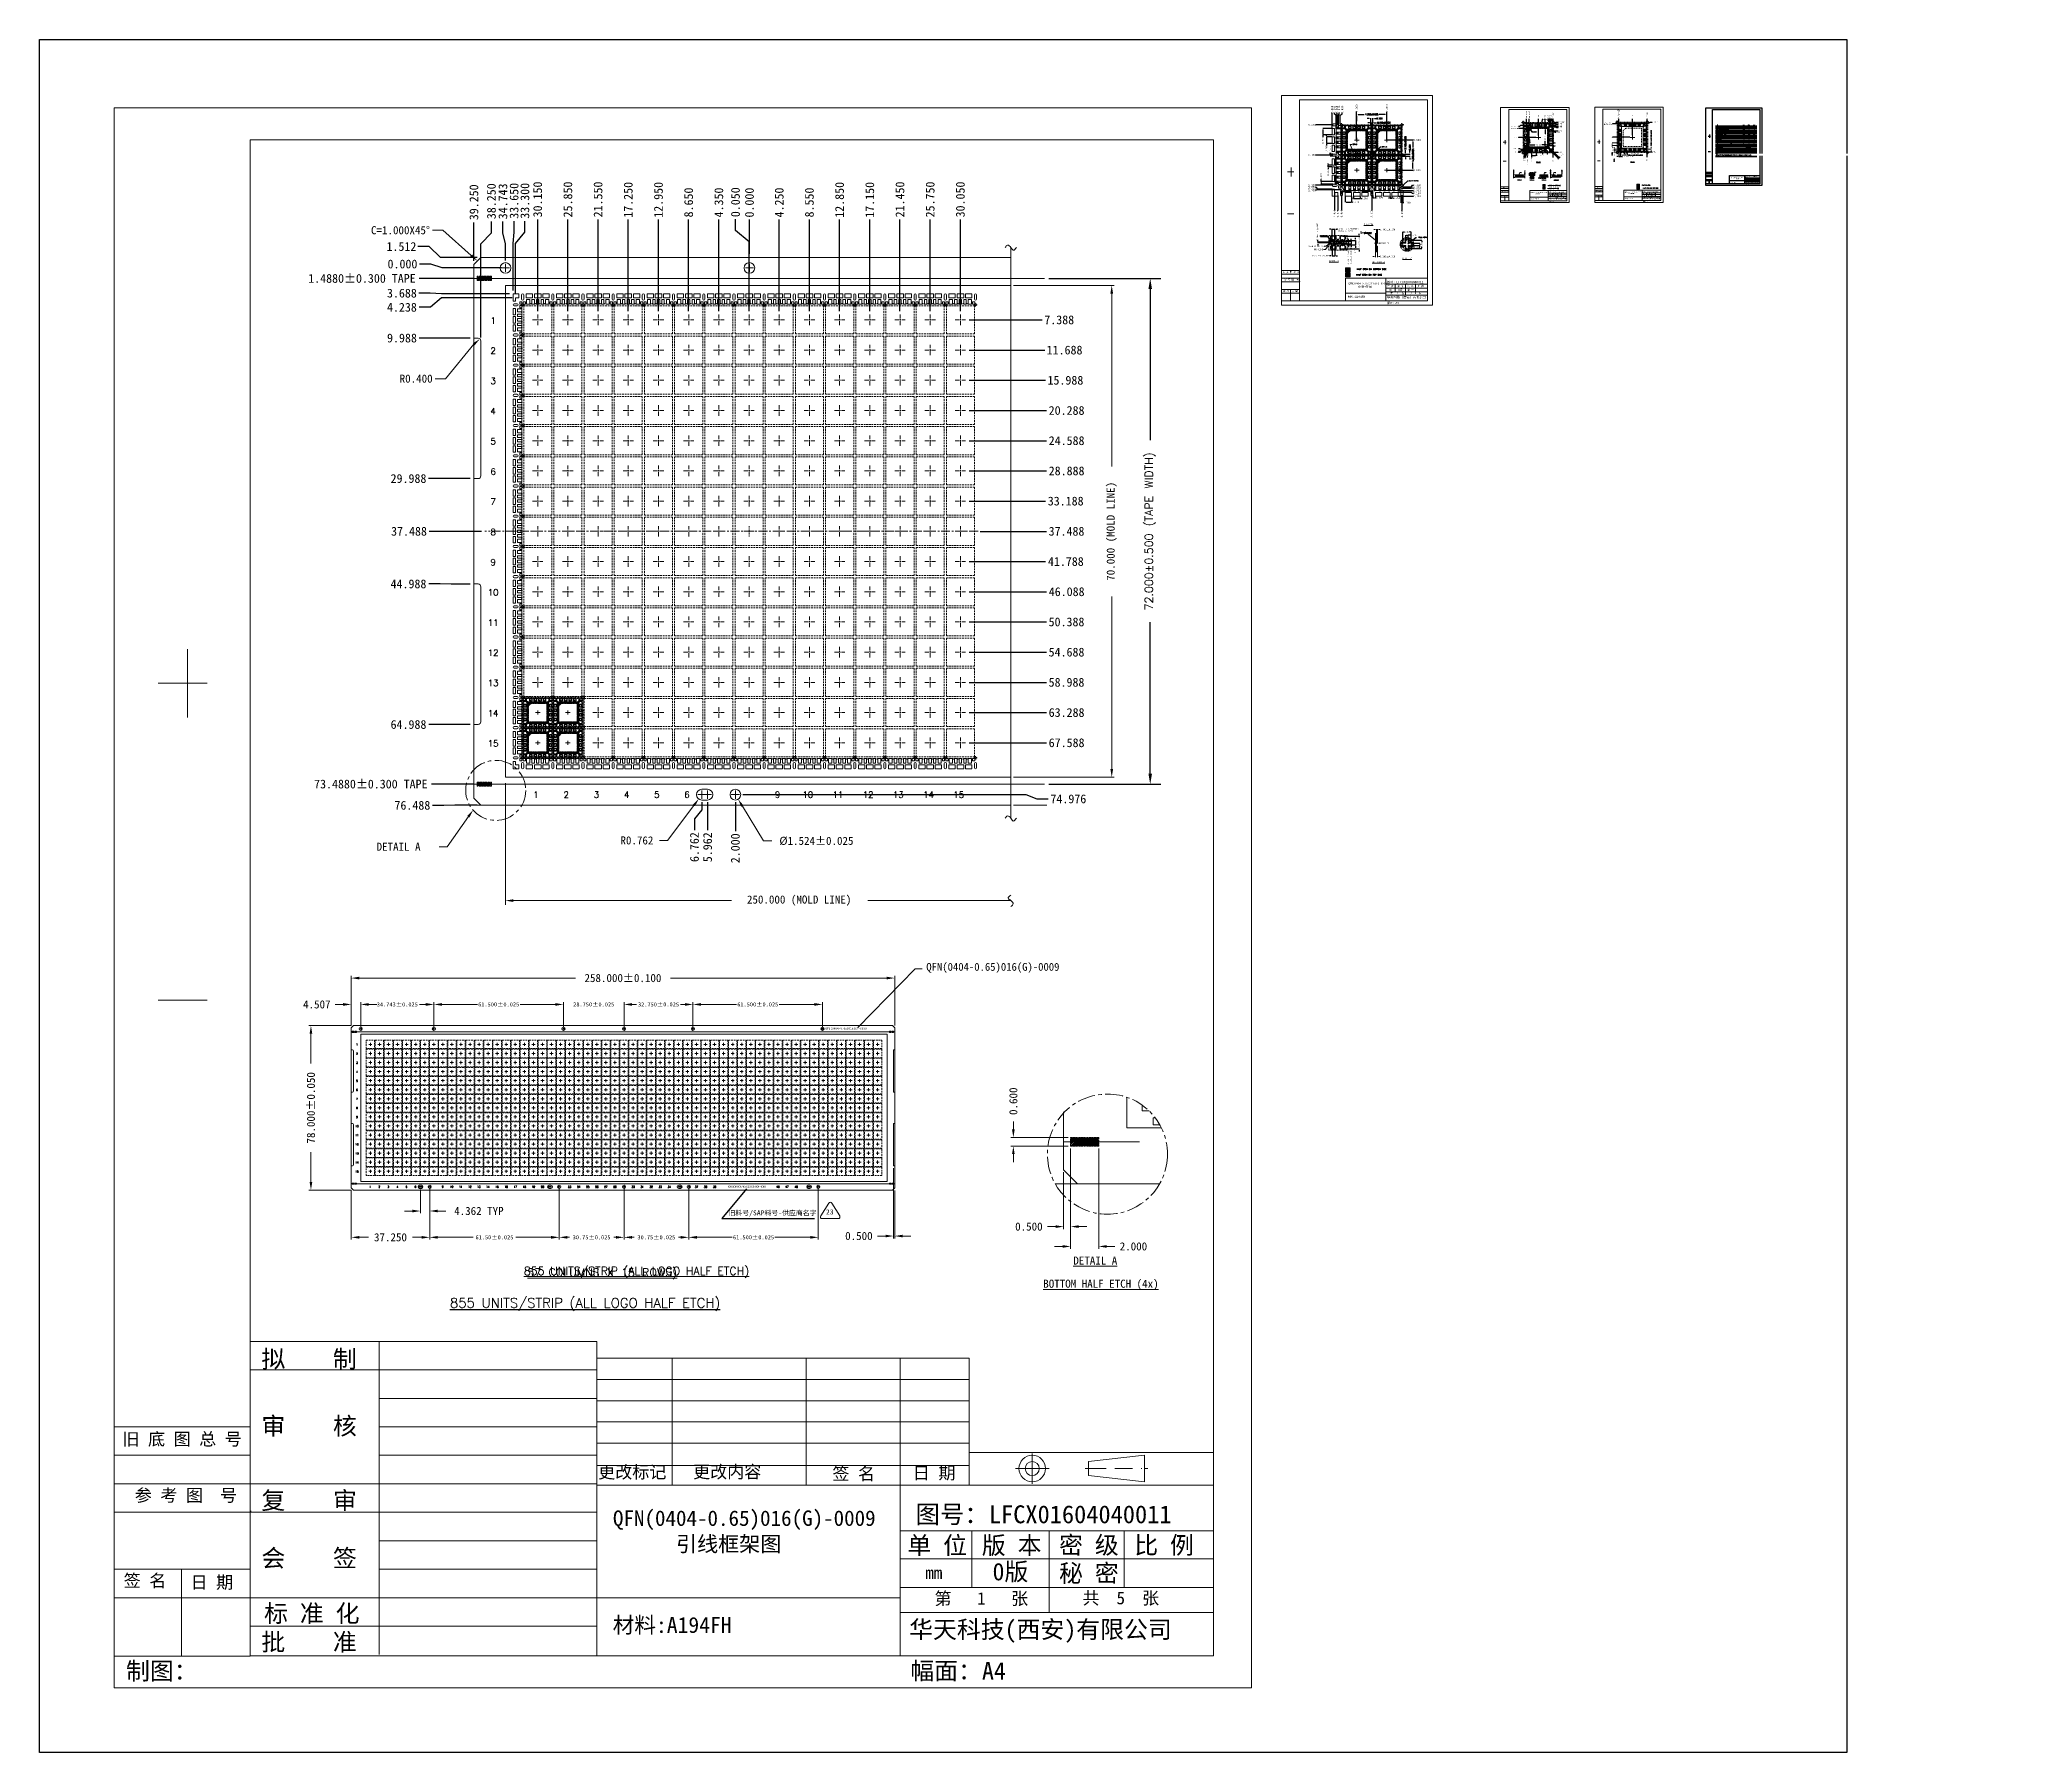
# Model space of a CAD drawing. Header units: millimetres. Extents: x 1670 to 1951, y 501 to 745.
import ezdxf
from ezdxf import colors
from ezdxf.entities.mleader import LeaderData, LeaderLine
from ezdxf.enums import TextEntityAlignment as Align
from ezdxf.math import Vec2, Vec3

# ---------------------------------------------------------------- set-up
doc = ezdxf.new("R2010")
doc.units = ezdxf.units.MM
for name, pattern in [('BORDER', [8.75, 2.5, -1.25, 2.5, -1.25, 0, -1.25]), ('CENTER', [2, 1.25, -0.25, 0.25, -0.25]), ('DASHED', [0.75, 0.5, -0.25]), ('HIDDEN', [0.375, 0.25, -0.125])]:
    doc.linetypes.add(name, pattern=pattern)
doc.layers.get('Defpoints').update_dxf_attribs({"lineweight": 18})
for name, color, linetype in [('0D', 4, 'Continuous'), ('HALF ETCH ON TOP SIDE', 6, 'Continuous'), ('PLATING', 3, 'Continuous'), ('TAPE', 4, 'Continuous'), ('中心线', 1, 'CENTER'), ('图层1实体', 7, 'Continuous'), ('标注', 4, 'Continuous'), ('標注', 4, 'Continuous')]:
    doc.layers.add(name, color=color, linetype=linetype)
for name, color, linetype, lineweight in [('1', 7, 'Continuous', 18), ('1D', 4, 'Continuous', 18), ('DIM', 4, 'Continuous', 18), ('ETCH', 4, 'Continuous', 15), ('Pkg', 2, 'DASHED', 9)]:
    doc.layers.add(name, color=color, linetype=linetype, lineweight=lineweight)
doc.styles.add('ROMANS', font='simplex.shx', dxfattribs={"width": 0.8, "bigfont": 'gbcbig.shx'})
doc.styles.add('SIMPLEX', font='simplex.shx', dxfattribs={"bigfont": 'gbcbig.shx'})
doc.styles.get("Standard").update_dxf_attribs({"font": 'txt', "bigfont": 'gbcbig.shx'})
doc.styles.add('宋体', font='')
doc.styles.get('宋体').set_extended_font_data('宋体')
doc.dimstyles.new('3D', dxfattribs={"dimtxt": 0.075, "dimasz": 0.05, "dimexe": 0.02, "dimexo": 0.02, "dimgap": 0.02, "dimtad": 0, "dimdec": 3, "dimzin": 1, "dimdsep": 46, "dimtxsty": 'SIMPLEX', "dimcen": 0.05, "dimclrd": 256, "dimclre": 256, "dimclrt": 256, "dimadec": 0, "dimazin": 1, "dimtm": 1.25, "dimtfac": 1, "dimtdec": 3, "dimtofl": 0, "dimtmove": 0, "dimatfit": 3, "dimfxl": 1, "dimtolj": 1, "dimtzin": 0, "dimlwd": -1, "dimlwe": -1, "dimarcsym": 0})
doc.dimstyles.new('Block', dxfattribs={"dimtxt": 1.5, "dimasz": 1.5, "dimexe": 1.5, "dimexo": 0.1, "dimgap": 0.5, "dimtad": 0, "dimtoh": 1, "dimdec": 3, "dimzin": 0, "dimdsep": 46, "dimtxsty": 'Standard', "dimcen": 0.5, "dimadec": 0, "dimazin": 0, "dimtfac": 1, "dimtdec": 3, "dimtofl": 0, "dimtmove": 0, "dimatfit": 3, "dimfxl": 1, "dimtolj": 1, "dimtzin": 0, "dimarcsym": 0})
doc.dimstyles.new('ISO-25', dxfattribs={"dimtxt": 2.5, "dimasz": 2.5, "dimexe": 1.25, "dimexo": 0.625, "dimtad": 1, "dimtxsty": 'Standard', "dimcen": 2.5, "dimadec": 0, "dimazin": 0, "dimtfac": 1, "dimtmove": 0, "dimatfit": 3, "dimfxl": 1, "dimarcsym": 0})
doc.dimstyles.new('St. ZB', dxfattribs={"dimtxt": 1.25, "dimasz": 0.8, "dimexe": 0.3, "dimexo": 0.2, "dimgap": 0.3, "dimtad": 0, "dimdec": 3, "dimzin": 0, "dimdsep": 46, "dimtxsty": '宋体', "dimcen": 0.09, "dimdle": 1.6, "dimclrd": 7, "dimclre": 1, "dimclrt": 256, "dimadec": 0, "dimazin": 0, "dimtfac": 1, "dimtdec": 3, "dimtmove": 0, "dimatfit": 3, "dimfxl": 1, "dimtolj": 1, "dimtzin": 0, "dimarcsym": 0})
doc.dimstyles.get("Standard").update_dxf_attribs({"dimscale": 0.12, "dimtxt": 1, "dimasz": 1, "dimexe": 0.3, "dimexo": 0.3, "dimgap": 0.3, "dimtad": 0, "dimdec": 3, "dimzin": 0, "dimdsep": 46, "dimtxsty": 'SIMPLEX', "dimcen": 0.5, "dimdle": 2, "dimclrd": 256, "dimclre": 256, "dimclrt": 256, "dimadec": 0, "dimazin": 0, "dimtfac": 1, "dimtdec": 3, "dimtofl": 0, "dimtmove": 0, "dimatfit": 0, "dimfxl": 1, "dimtolj": 1, "dimtzin": 0, "dimarcsym": 0})
doc.dimstyles.new('tapp', dxfattribs={"dimtxt": 1.15, "dimasz": 1.75, "dimexe": 0.5, "dimexo": 0.5, "dimgap": 0.2, "dimtad": 0, "dimdec": 3, "dimzin": 0, "dimdsep": 46, "dimtxsty": 'SIMPLEX', "dimcen": 0, "dimdle": 3.5, "dimclrd": 256, "dimclre": 256, "dimclrt": 256, "dimazin": 0, "dimtfac": 0.6, "dimtdec": 3, "dimtofl": 0, "dimtmove": 0, "dimatfit": 3, "dimfxl": 1, "dimtolj": 1, "dimtzin": 0, "dimarcsym": 0})
pattern_1 = [(45, (1883.80051, 730.403553), (-0.03367596, 0.03367596), [])]
pattern_2 = [(45, (1883.80051, 730.403553), (-0.0392886, 0.0392886), [])]
pattern_3 = [(225, (1883.80051, 730.403553), (0.0392886, -0.0392886), [])]
pattern_4 = [(45, (0.098275, -0.60204), (-0.0392886, 0.0392886), [])]
pattern_5 = [(225, (0.098275, -0.60204), (0.0392886, -0.0392886), [])]
pattern_6 = [(45, (1883.80051, 730.40355), (-0.04490128, 0.04490128), []), (135, (1883.80051, 730.40355), (-0.04490128, -0.04490128), [])]
pattern_7 = [(45, (1885.10051, 730.40355), (-0.04490128, 0.04490128), []), (135, (1885.10051, 730.40355), (-0.04490128, -0.04490128), [])]
pattern_8 = [(45, (1885.75051, 730.40355), (-0.04490128, 0.04490128), []), (135, (1885.75051, 730.40355), (-0.04490128, -0.04490128), [])]
pattern_9 = [(45, (1862.22284, 725.76316), (-0.0392886, 0.0392886), [])]
pattern_10 = [(225, (1862.22284, 725.76316), (0.0392886, -0.0392886), [])]
pattern_11 = [(45, (1862.22284, 730.06316), (-0.0392886, 0.0392886), [])]
pattern_12 = [(225, (1862.22284, 730.06316), (0.0392886, -0.0392886), [])]
pattern_13 = [(45, (1857.92284, 725.76316), (-0.0392886, 0.0392886), [])]
pattern_14 = [(225, (1857.92284, 725.76316), (0.0392886, -0.0392886), [])]
pattern_15 = [(45, (1857.92284, 730.06316), (-0.0392886, 0.0392886), [])]
pattern_16 = [(225, (1857.92284, 730.06316), (0.0392886, -0.0392886), [])]
pattern_17 = [(45, (1888.10051, 730.40355), (-0.04490128, 0.04490128), []), (135, (1888.10051, 730.40355), (-0.04490128, -0.04490128), [])]
pattern_18 = [(45, (1890.05051, 730.40355), (-0.04490128, 0.04490128), []), (135, (1890.05051, 730.40355), (-0.04490128, -0.04490128), [])]
pattern_19 = [(45, (1883.80051, 734.70355), (-0.04490128, 0.04490128), []), (135, (1883.80051, 734.70355), (-0.04490128, -0.04490128), [])]
pattern_20 = [(45, (1885.75051, 734.70355), (-0.04490128, 0.04490128), []), (135, (1885.75051, 734.70355), (-0.04490128, -0.04490128), [])]

# ---------------------------------------------------------------- blocks, each defined once
blk = doc.blocks.new('*D15')
at = {"layer": 'Defpoints', "color": 0, "transparency": 16777216}
for p in [(1771.33, 712.45), (1802.13, 705.06), (1813.05, 705.06)]:
    blk.add_point(p, dxfattribs=at)
at = {"layer": '标注', "color": 1, "linetype": 'Continuous', "lineweight": -2, "transparency": 16777216}
blk.add_line((1802.63, 705.06), (1813.05, 705.06), dxfattribs=at)
at = {"layer": '标注', "lineweight": 5, "transparency": 16777216, "insert": (1815.46, 705.06), "char_height": 1.25, "attachment_point": 5, "style": '宋体'}
blk.add_mtext('\\A1;7.388', dxfattribs=at)
blk = doc.blocks.new('*D16')
at = {"layer": 'Defpoints', "color": 0, "transparency": 16777216}
for p in [(1771.33, 712.45), (1802.13, 700.76), (1813.4, 700.76)]:
    blk.add_point(p, dxfattribs=at)
at = {"layer": '标注', "color": 1, "linetype": 'Continuous', "lineweight": -2, "transparency": 16777216}
blk.add_line((1802.63, 700.76), (1813.4, 700.76), dxfattribs=at)
at = {"layer": '标注', "lineweight": 5, "transparency": 16777216, "insert": (1816.22, 700.76), "char_height": 1.25, "attachment_point": 5, "style": '宋体'}
blk.add_mtext('\\A1;11.688', dxfattribs=at)
blk = doc.blocks.new('*D17')
at = {"layer": 'Defpoints', "color": 0, "transparency": 16777216}
for p in [(1771.33, 712.45), (1802.13, 696.46), (1813.52, 696.46)]:
    blk.add_point(p, dxfattribs=at)
at = {"layer": '标注', "color": 1, "linetype": 'Continuous', "lineweight": -2, "transparency": 16777216}
blk.add_line((1802.63, 696.46), (1813.52, 696.46), dxfattribs=at)
at = {"layer": '标注', "lineweight": 5, "transparency": 16777216, "insert": (1816.34, 696.46), "char_height": 1.25, "attachment_point": 5, "style": '宋体'}
blk.add_mtext('\\A1;15.988', dxfattribs=at)
blk = doc.blocks.new('*D18')
at = {"layer": 'Defpoints', "color": 0, "transparency": 16777216}
for p in [(1771.33, 712.45), (1802.13, 692.16), (1813.64, 692.16)]:
    blk.add_point(p, dxfattribs=at)
at = {"layer": '标注', "color": 1, "linetype": 'Continuous', "lineweight": -2, "transparency": 16777216}
blk.add_line((1802.63, 692.16), (1813.64, 692.16), dxfattribs=at)
at = {"layer": '标注', "lineweight": 5, "transparency": 16777216, "insert": (1816.51, 692.16), "char_height": 1.25, "attachment_point": 5, "style": '宋体'}
blk.add_mtext('\\A1;20.288', dxfattribs=at)
blk = doc.blocks.new('*D19')
at = {"layer": 'Defpoints', "color": 0, "transparency": 16777216}
for p in [(1771.33, 712.45), (1802.13, 687.86), (1813.64, 687.86)]:
    blk.add_point(p, dxfattribs=at)
at = {"layer": '标注', "color": 1, "linetype": 'Continuous', "lineweight": -2, "transparency": 16777216}
blk.add_line((1802.63, 687.86), (1813.64, 687.86), dxfattribs=at)
at = {"layer": '标注', "lineweight": 5, "transparency": 16777216, "insert": (1816.51, 687.86), "char_height": 1.25, "attachment_point": 5, "style": '宋体'}
blk.add_mtext('\\A1;24.588', dxfattribs=at)
blk = doc.blocks.new('*D20')
at = {"layer": 'Defpoints', "color": 0, "transparency": 16777216}
for p in [(1771.33, 712.45), (1802.13, 683.56), (1813.64, 683.56)]:
    blk.add_point(p, dxfattribs=at)
at = {"layer": '标注', "color": 1, "linetype": 'Continuous', "lineweight": -2, "transparency": 16777216}
blk.add_line((1802.63, 683.56), (1813.64, 683.56), dxfattribs=at)
at = {"layer": '标注', "lineweight": 5, "transparency": 16777216, "insert": (1816.51, 683.56), "char_height": 1.25, "attachment_point": 5, "style": '宋体'}
blk.add_mtext('\\A1;28.888', dxfattribs=at)
blk = doc.blocks.new('*D21')
at = {"layer": 'Defpoints', "color": 0, "transparency": 16777216}
for p in [(1771.33, 712.45), (1802.13, 679.26), (1813.52, 679.26)]:
    blk.add_point(p, dxfattribs=at)
at = {"layer": '标注', "color": 1, "linetype": 'Continuous', "lineweight": -2, "transparency": 16777216}
blk.add_line((1802.63, 679.26), (1813.52, 679.26), dxfattribs=at)
at = {"layer": '标注', "lineweight": 5, "transparency": 16777216, "insert": (1816.38, 679.26), "char_height": 1.25, "attachment_point": 5, "style": '宋体'}
blk.add_mtext('\\A1;33.188', dxfattribs=at)
blk = doc.blocks.new('*D22')
at = {"layer": 'Defpoints', "color": 0, "transparency": 16777216}
for p in [(1771.33, 712.45), (1803.71, 674.96), (1813.64, 674.96)]:
    blk.add_point(p, dxfattribs=at)
at = {"layer": '标注', "color": 1, "linetype": 'Continuous', "lineweight": -2, "transparency": 16777216}
blk.add_line((1804.21, 674.96), (1813.64, 674.96), dxfattribs=at)
at = {"layer": '标注', "lineweight": 5, "transparency": 16777216, "insert": (1816.5, 674.96), "char_height": 1.25, "attachment_point": 5, "style": '宋体'}
blk.add_mtext('\\A1;37.488', dxfattribs=at)
blk = doc.blocks.new('*D23')
at = {"layer": 'Defpoints', "color": 0, "transparency": 16777216}
for p in [(1771.33, 712.45), (1802.13, 670.66), (1813.52, 670.66)]:
    blk.add_point(p, dxfattribs=at)
at = {"layer": '标注', "color": 1, "linetype": 'Continuous', "lineweight": -2, "transparency": 16777216}
blk.add_line((1802.63, 670.66), (1813.52, 670.66), dxfattribs=at)
at = {"layer": '标注', "lineweight": 5, "transparency": 16777216, "insert": (1816.4, 670.66), "char_height": 1.25, "attachment_point": 5, "style": '宋体'}
blk.add_mtext('\\A1;41.788', dxfattribs=at)
blk = doc.blocks.new('*D24')
at = {"layer": 'Defpoints', "color": 0, "transparency": 16777216}
for p in [(1771.33, 712.45), (1802.13, 666.36), (1813.64, 666.36)]:
    blk.add_point(p, dxfattribs=at)
at = {"layer": '标注', "color": 1, "linetype": 'Continuous', "lineweight": -2, "transparency": 16777216}
blk.add_line((1802.63, 666.36), (1813.64, 666.36), dxfattribs=at)
at = {"layer": '标注', "lineweight": 5, "transparency": 16777216, "insert": (1816.52, 666.36), "char_height": 1.25, "attachment_point": 5, "style": '宋体'}
blk.add_mtext('\\A1;46.088', dxfattribs=at)
blk = doc.blocks.new('*D25')
at = {"layer": 'Defpoints', "color": 0, "transparency": 16777216}
for p in [(1771.33, 712.45), (1802.13, 662.06), (1813.64, 662.06)]:
    blk.add_point(p, dxfattribs=at)
at = {"layer": '标注', "color": 1, "linetype": 'Continuous', "lineweight": -2, "transparency": 16777216}
blk.add_line((1802.63, 662.06), (1813.64, 662.06), dxfattribs=at)
at = {"layer": '标注', "lineweight": 5, "transparency": 16777216, "insert": (1816.5, 662.06), "char_height": 1.25, "attachment_point": 5, "style": '宋体'}
blk.add_mtext('\\A1;50.388', dxfattribs=at)
blk = doc.blocks.new('*D26')
at = {"layer": 'Defpoints', "color": 0, "transparency": 16777216}
for p in [(1771.33, 712.45), (1802.13, 657.76), (1813.64, 657.76)]:
    blk.add_point(p, dxfattribs=at)
at = {"layer": '标注', "color": 1, "linetype": 'Continuous', "lineweight": -2, "transparency": 16777216}
blk.add_line((1802.63, 657.76), (1813.64, 657.76), dxfattribs=at)
at = {"layer": '标注', "lineweight": 5, "transparency": 16777216, "insert": (1816.5, 657.76), "char_height": 1.25, "attachment_point": 5, "style": '宋体'}
blk.add_mtext('\\A1;54.688', dxfattribs=at)
blk = doc.blocks.new('*D27')
at = {"layer": 'Defpoints', "color": 0, "transparency": 16777216}
for p in [(1771.33, 712.45), (1802.13, 653.46), (1813.64, 653.46)]:
    blk.add_point(p, dxfattribs=at)
at = {"layer": '标注', "color": 1, "linetype": 'Continuous', "lineweight": -2, "transparency": 16777216}
blk.add_line((1802.63, 653.46), (1813.64, 653.46), dxfattribs=at)
at = {"layer": '标注', "lineweight": 5, "transparency": 16777216, "insert": (1816.5, 653.46), "char_height": 1.25, "attachment_point": 5, "style": '宋体'}
blk.add_mtext('\\A1;58.988', dxfattribs=at)
blk = doc.blocks.new('*D28')
at = {"layer": 'Defpoints', "color": 0, "transparency": 16777216}
for p in [(1771.33, 712.45), (1802.13, 649.16), (1813.64, 649.16)]:
    blk.add_point(p, dxfattribs=at)
at = {"layer": '标注', "color": 1, "linetype": 'Continuous', "lineweight": -2, "transparency": 16777216}
blk.add_line((1802.63, 649.16), (1813.64, 649.16), dxfattribs=at)
at = {"layer": '标注', "lineweight": 5, "transparency": 16777216, "insert": (1816.51, 649.16), "char_height": 1.25, "attachment_point": 5, "style": '宋体'}
blk.add_mtext('\\A1;63.288', dxfattribs=at)
blk = doc.blocks.new('*D29')
at = {"layer": 'Defpoints', "color": 0, "transparency": 16777216}
for p in [(1771.33, 712.45), (1802.13, 644.86), (1813.64, 644.86)]:
    blk.add_point(p, dxfattribs=at)
at = {"layer": '标注', "color": 1, "linetype": 'Continuous', "lineweight": -2, "transparency": 16777216}
blk.add_line((1802.63, 644.86), (1813.64, 644.86), dxfattribs=at)
at = {"layer": '标注', "lineweight": 5, "transparency": 16777216, "insert": (1816.51, 644.86), "char_height": 1.25, "attachment_point": 5, "style": '宋体'}
blk.add_mtext('\\A1;67.588', dxfattribs=at)
blk = doc.blocks.new('*D30')
at = {"layer": 'Defpoints', "color": 0, "transparency": 16777216}
for p in [(1771.34, 719.33), (1771.33, 713.96), (1771.33, 712.45)]:
    blk.add_point(p, dxfattribs=at)
at = {"layer": '标注', "color": 1, "linetype": 'Continuous', "lineweight": -2, "transparency": 16777216}
for p, q in [((1771.34, 717.73), (1771.34, 719.33)), ((1771.33, 716.13), (1771.34, 717.73)), ((1771.33, 714.46), (1771.33, 716.13))]:
    blk.add_line(p, q, dxfattribs=at)
at = {"layer": '标注', "lineweight": 5, "transparency": 16777216, "insert": (1771.34, 721.76), "char_height": 1.25, "attachment_point": 5, "rotation": 90, "style": '宋体'}
blk.add_mtext('\\A1;0.000', dxfattribs=at)
blk = doc.blocks.new('*D31')
at = {"layer": 'Defpoints', "color": 0, "transparency": 16777216}
for p in [(1766.98, 719.33), (1771.33, 712.45), (1766.98, 705.81)]:
    blk.add_point(p, dxfattribs=at)
at = {"layer": '标注', "color": 1, "linetype": 'Continuous', "lineweight": -2, "transparency": 16777216}
blk.add_line((1766.98, 706.31), (1766.98, 719.33), dxfattribs=at)
at = {"layer": '标注', "lineweight": 5, "transparency": 16777216, "insert": (1766.98, 721.77), "char_height": 1.25, "attachment_point": 5, "rotation": 90, "style": '宋体'}
blk.add_mtext('\\A1;4.350', dxfattribs=at)
blk = doc.blocks.new('*D32')
at = {"layer": 'Defpoints', "color": 0, "transparency": 16777216}
for p in [(1762.68, 719.33), (1771.33, 712.45), (1762.68, 705.81)]:
    blk.add_point(p, dxfattribs=at)
at = {"layer": '标注', "color": 1, "linetype": 'Continuous', "lineweight": -2, "transparency": 16777216}
blk.add_line((1762.68, 706.31), (1762.68, 719.33), dxfattribs=at)
at = {"layer": '标注', "lineweight": 5, "transparency": 16777216, "insert": (1762.68, 721.77), "char_height": 1.25, "attachment_point": 5, "rotation": 90, "style": '宋体'}
blk.add_mtext('\\A1;8.650', dxfattribs=at)
blk = doc.blocks.new('*D33')
at = {"layer": 'Defpoints', "color": 0, "transparency": 16777216}
for p in [(1758.38, 719.33), (1771.33, 712.45), (1758.38, 705.81)]:
    blk.add_point(p, dxfattribs=at)
at = {"layer": '标注', "color": 1, "linetype": 'Continuous', "lineweight": -2, "transparency": 16777216}
blk.add_line((1758.38, 706.31), (1758.38, 719.33), dxfattribs=at)
at = {"layer": '标注', "lineweight": 5, "transparency": 16777216, "insert": (1758.38, 722.15), "char_height": 1.25, "attachment_point": 5, "rotation": 90, "style": '宋体'}
blk.add_mtext('\\A1;12.950', dxfattribs=at)
blk = doc.blocks.new('*D34')
at = {"layer": 'Defpoints', "color": 0, "transparency": 16777216}
for p in [(1754.08, 719.33), (1771.33, 712.45), (1754.08, 705.81)]:
    blk.add_point(p, dxfattribs=at)
at = {"layer": '标注', "color": 1, "linetype": 'Continuous', "lineweight": -2, "transparency": 16777216}
blk.add_line((1754.08, 706.31), (1754.08, 719.33), dxfattribs=at)
at = {"layer": '标注', "lineweight": 5, "transparency": 16777216, "insert": (1754.08, 722.15), "char_height": 1.25, "attachment_point": 5, "rotation": 90, "style": '宋体'}
blk.add_mtext('\\A1;17.250', dxfattribs=at)
blk = doc.blocks.new('*D35')
at = {"layer": 'Defpoints', "color": 0, "transparency": 16777216}
for p in [(1749.78, 719.33), (1771.33, 712.45), (1749.78, 705.81)]:
    blk.add_point(p, dxfattribs=at)
at = {"layer": '标注', "color": 1, "linetype": 'Continuous', "lineweight": -2, "transparency": 16777216}
blk.add_line((1749.78, 706.31), (1749.78, 719.33), dxfattribs=at)
at = {"layer": '标注', "lineweight": 5, "transparency": 16777216, "insert": (1749.78, 722.2), "char_height": 1.25, "attachment_point": 5, "rotation": 90, "style": '宋体'}
blk.add_mtext('\\A1;21.550', dxfattribs=at)
blk = doc.blocks.new('*D36')
at = {"layer": 'Defpoints', "color": 0, "transparency": 16777216}
for p in [(1745.48, 719.33), (1771.33, 712.45), (1745.48, 705.81)]:
    blk.add_point(p, dxfattribs=at)
at = {"layer": '标注', "color": 1, "linetype": 'Continuous', "lineweight": -2, "transparency": 16777216}
blk.add_line((1745.48, 706.31), (1745.48, 719.33), dxfattribs=at)
at = {"layer": '标注', "lineweight": 5, "transparency": 16777216, "insert": (1745.48, 722.2), "char_height": 1.25, "attachment_point": 5, "rotation": 90, "style": '宋体'}
blk.add_mtext('\\A1;25.850', dxfattribs=at)
blk = doc.blocks.new('*D37')
at = {"layer": 'Defpoints', "color": 0, "transparency": 16777216}
for p in [(1741.18, 719.33), (1771.33, 712.45), (1741.18, 705.81)]:
    blk.add_point(p, dxfattribs=at)
at = {"layer": '标注', "color": 1, "linetype": 'Continuous', "lineweight": -2, "transparency": 16777216}
blk.add_line((1741.18, 706.31), (1741.18, 719.33), dxfattribs=at)
at = {"layer": '标注', "lineweight": 5, "transparency": 16777216, "insert": (1741.18, 722.2), "char_height": 1.25, "attachment_point": 5, "rotation": 90, "style": '宋体'}
blk.add_mtext('\\A1;30.150', dxfattribs=at)
blk = doc.blocks.new('*D38')
at = {"layer": 'Defpoints', "color": 0, "transparency": 16777216}
for p in [(1769.35, 719.38), (1771.33, 712.45), (1771.28, 705.81)]:
    blk.add_point(p, dxfattribs=at)
at = {"layer": '标注', "color": 1, "linetype": 'Continuous', "lineweight": -2, "transparency": 16777216}
for p, q in [((1769.35, 717.78), (1769.35, 719.38)), ((1771.28, 716.18), (1769.35, 717.78)), ((1771.28, 706.31), (1771.28, 716.18))]:
    blk.add_line(p, q, dxfattribs=at)
at = {"layer": '标注', "lineweight": 5, "transparency": 16777216, "insert": (1769.35, 721.81), "char_height": 1.25, "attachment_point": 5, "rotation": 90, "style": '宋体'}
blk.add_mtext('\\A1;0.050', dxfattribs=at)
blk = doc.blocks.new('*D39')
at = {"layer": 'Defpoints', "color": 0, "transparency": 16777216}
for p in [(1775.58, 719.33), (1771.33, 712.45), (1775.58, 705.81)]:
    blk.add_point(p, dxfattribs=at)
at = {"layer": '标注', "color": 1, "linetype": 'Continuous', "lineweight": -2, "transparency": 16777216}
blk.add_line((1775.58, 706.31), (1775.58, 719.33), dxfattribs=at)
at = {"layer": '标注', "lineweight": 5, "transparency": 16777216, "insert": (1775.58, 721.77), "char_height": 1.25, "attachment_point": 5, "rotation": 90, "style": '宋体'}
blk.add_mtext('\\A1;4.250', dxfattribs=at)
blk = doc.blocks.new('*D40')
at = {"layer": 'Defpoints', "color": 0, "transparency": 16777216}
for p in [(1779.88, 719.33), (1771.33, 712.45), (1779.88, 705.81)]:
    blk.add_point(p, dxfattribs=at)
at = {"layer": '标注', "color": 1, "linetype": 'Continuous', "lineweight": -2, "transparency": 16777216}
blk.add_line((1779.88, 706.31), (1779.88, 719.33), dxfattribs=at)
at = {"layer": '标注', "lineweight": 5, "transparency": 16777216, "insert": (1779.88, 721.77), "char_height": 1.25, "attachment_point": 5, "rotation": 90, "style": '宋体'}
blk.add_mtext('\\A1;8.550', dxfattribs=at)
blk = doc.blocks.new('*D41')
at = {"layer": 'Defpoints', "color": 0, "transparency": 16777216}
for p in [(1784.18, 719.33), (1771.33, 712.45), (1784.18, 705.81)]:
    blk.add_point(p, dxfattribs=at)
at = {"layer": '标注', "color": 1, "linetype": 'Continuous', "lineweight": -2, "transparency": 16777216}
blk.add_line((1784.18, 706.31), (1784.18, 719.33), dxfattribs=at)
at = {"layer": '标注', "lineweight": 5, "transparency": 16777216, "insert": (1784.18, 722.15), "char_height": 1.25, "attachment_point": 5, "rotation": 90, "style": '宋体'}
blk.add_mtext('\\A1;12.850', dxfattribs=at)
blk = doc.blocks.new('*D42')
at = {"layer": 'Defpoints', "color": 0, "transparency": 16777216}
for p in [(1788.48, 719.33), (1771.33, 712.45), (1788.48, 705.81)]:
    blk.add_point(p, dxfattribs=at)
at = {"layer": '标注', "color": 1, "linetype": 'Continuous', "lineweight": -2, "transparency": 16777216}
blk.add_line((1788.48, 706.31), (1788.48, 719.33), dxfattribs=at)
at = {"layer": '标注', "lineweight": 5, "transparency": 16777216, "insert": (1788.48, 722.15), "char_height": 1.25, "attachment_point": 5, "rotation": 90, "style": '宋体'}
blk.add_mtext('\\A1;17.150', dxfattribs=at)
blk = doc.blocks.new('*D43')
at = {"layer": 'Defpoints', "color": 0, "transparency": 16777216}
for p in [(1792.78, 719.33), (1771.33, 712.45), (1792.78, 705.81)]:
    blk.add_point(p, dxfattribs=at)
at = {"layer": '标注', "color": 1, "linetype": 'Continuous', "lineweight": -2, "transparency": 16777216}
blk.add_line((1792.78, 706.31), (1792.78, 719.33), dxfattribs=at)
at = {"layer": '标注', "lineweight": 5, "transparency": 16777216, "insert": (1792.78, 722.2), "char_height": 1.25, "attachment_point": 5, "rotation": 90, "style": '宋体'}
blk.add_mtext('\\A1;21.450', dxfattribs=at)
blk = doc.blocks.new('*D44')
at = {"layer": 'Defpoints', "color": 0, "transparency": 16777216}
for p in [(1797.08, 719.33), (1771.33, 712.45), (1797.08, 705.81)]:
    blk.add_point(p, dxfattribs=at)
at = {"layer": '标注', "color": 1, "linetype": 'Continuous', "lineweight": -2, "transparency": 16777216}
blk.add_line((1797.08, 706.31), (1797.08, 719.33), dxfattribs=at)
at = {"layer": '标注', "lineweight": 5, "transparency": 16777216, "insert": (1797.08, 722.2), "char_height": 1.25, "attachment_point": 5, "rotation": 90, "style": '宋体'}
blk.add_mtext('\\A1;25.750', dxfattribs=at)
blk = doc.blocks.new('*D45')
at = {"layer": 'Defpoints', "color": 0, "transparency": 16777216}
for p in [(1801.38, 719.33), (1771.33, 712.45), (1801.38, 705.81)]:
    blk.add_point(p, dxfattribs=at)
at = {"layer": '标注', "color": 1, "linetype": 'Continuous', "lineweight": -2, "transparency": 16777216}
blk.add_line((1801.38, 706.31), (1801.38, 719.33), dxfattribs=at)
at = {"layer": '标注', "lineweight": 5, "transparency": 16777216, "insert": (1801.38, 722.2), "char_height": 1.25, "attachment_point": 5, "rotation": 90, "style": '宋体'}
blk.add_mtext('\\A1;30.050', dxfattribs=at)
blk = doc.blocks.new('*D46')
at = {"layer": 'Defpoints', "color": 0, "transparency": 16777216}
for p in [(1737.82, 719.13), (1771.33, 712.45), (1737.68, 708.76)]:
    blk.add_point(p, dxfattribs=at)
at = {"layer": '标注', "color": 1, "lineweight": -2, "transparency": 16777216}
for p, q in [((1737.82, 717.53), (1737.82, 719.13)), ((1737.68, 715.93), (1737.82, 717.53)), ((1737.68, 709.26), (1737.68, 715.93))]:
    blk.add_line(p, q, dxfattribs=at)
at = {"layer": '标注', "lineweight": 5, "transparency": 16777216, "insert": (1737.82, 722.01), "char_height": 1.25, "attachment_point": 5, "rotation": 90, "style": '宋体'}
blk.add_mtext('\\A1;33.650', dxfattribs=at)
blk = doc.blocks.new('*D47')
at = {"layer": 'Defpoints', "color": 0, "transparency": 16777216}
for p in [(1736.23, 719.07), (1736.59, 713.03), (1771.33, 712.45)]:
    blk.add_point(p, dxfattribs=at)
at = {"layer": '标注', "color": 1, "linetype": 'Continuous', "lineweight": -2, "transparency": 16777216}
for p, q in [((1736.23, 717.47), (1736.23, 719.07)), ((1736.59, 715.87), (1736.23, 717.47)), ((1736.59, 713.53), (1736.59, 715.87))]:
    blk.add_line(p, q, dxfattribs=at)
at = {"layer": '标注', "lineweight": 5, "transparency": 16777216, "insert": (1736.23, 721.93), "char_height": 1.25, "attachment_point": 5, "rotation": 90, "style": '宋体'}
blk.add_mtext('\\A1;34.743', dxfattribs=at)
blk = doc.blocks.new('*D48')
at = {"layer": 'Defpoints', "color": 0, "transparency": 16777216}
for p in [(1732.1, 718.93), (1732.08, 712.96), (1771.33, 712.45)]:
    blk.add_point(p, dxfattribs=at)
at = {"layer": '标注', "color": 1, "linetype": 'Continuous', "lineweight": -2, "transparency": 16777216}
for p, q in [((1732.1, 717.33), (1732.1, 718.93)), ((1732.08, 715.73), (1732.1, 717.33)), ((1732.08, 713.46), (1732.08, 715.73))]:
    blk.add_line(p, q, dxfattribs=at)
at = {"layer": '标注', "lineweight": 5, "transparency": 16777216, "insert": (1732.1, 721.8), "char_height": 1.25, "attachment_point": 5, "rotation": 90, "style": '宋体'}
blk.add_mtext('\\A1;39.250', dxfattribs=at)
blk = doc.blocks.new('*D49')
at = {"layer": 'Defpoints', "color": 0, "transparency": 16777216}
for p in [(1734.59, 719.07), (1771.33, 712.45), (1733.08, 702.06)]:
    blk.add_point(p, dxfattribs=at)
at = {"layer": '标注', "color": 1, "lineweight": -2, "transparency": 16777216}
for p, q in [((1734.59, 717.47), (1734.59, 719.07)), ((1733.08, 715.87), (1734.59, 717.47)), ((1733.08, 702.56), (1733.08, 715.87))]:
    blk.add_line(p, q, dxfattribs=at)
at = {"layer": '标注', "lineweight": 5, "transparency": 16777216, "insert": (1734.59, 721.95), "char_height": 1.25, "attachment_point": 5, "rotation": 90, "style": '宋体'}
blk.add_mtext('\\A1;38.250', dxfattribs=at)
blk = doc.blocks.new('*D50')
at = {"layer": 'Defpoints', "color": 0, "transparency": 16777216}
for p in [(1736.59, 712.45), (1724.28, 702.47), (1732.08, 702.46)]:
    blk.add_point(p, dxfattribs=at)
at = {"layer": '标注', "color": 1, "linetype": 'Continuous', "lineweight": -2, "transparency": 16777216}
for p, q in [((1725.88, 702.47), (1724.28, 702.47)), ((1727.48, 702.46), (1725.88, 702.47)), ((1731.58, 702.46), (1727.48, 702.46))]:
    blk.add_line(p, q, dxfattribs=at)
at = {"layer": '标注', "lineweight": 5, "transparency": 16777216, "insert": (1721.85, 702.47), "char_height": 1.25, "attachment_point": 5, "style": '宋体'}
blk.add_mtext('\\A1;9.988', dxfattribs=at)
blk = doc.blocks.new('*D51')
at = {"layer": 'Defpoints', "color": 0, "transparency": 16777216}
for p in [(1736.59, 712.45), (1724.29, 706.85), (1738.03, 708.21)]:
    blk.add_point(p, dxfattribs=at)
at = {"layer": '标注', "color": 1, "lineweight": -2, "transparency": 16777216}
for p, q in [((1725.89, 706.85), (1724.29, 706.85)), ((1727.49, 708.21), (1725.89, 706.85)), ((1737.53, 708.21), (1727.49, 708.21))]:
    blk.add_line(p, q, dxfattribs=at)
at = {"layer": '标注', "lineweight": 5, "transparency": 16777216, "insert": (1721.84, 706.85), "char_height": 1.25, "attachment_point": 5, "style": '宋体'}
blk.add_mtext('\\A1;4.238', dxfattribs=at)
blk = doc.blocks.new('*D52')
at = {"layer": 'Defpoints', "color": 0, "transparency": 16777216}
for p in [(1736.59, 712.45), (1724.27, 708.86), (1737.68, 708.76)]:
    blk.add_point(p, dxfattribs=at)
at = {"layer": '标注', "color": 1, "lineweight": -2, "transparency": 16777216}
for p, q in [((1725.87, 708.86), (1724.27, 708.86)), ((1727.47, 708.76), (1725.87, 708.86)), ((1737.18, 708.76), (1727.47, 708.76))]:
    blk.add_line(p, q, dxfattribs=at)
at = {"layer": '标注', "lineweight": 5, "transparency": 16777216, "insert": (1721.84, 708.86), "char_height": 1.25, "attachment_point": 5, "style": '宋体'}
blk.add_mtext('\\A1;3.688', dxfattribs=at)
blk = doc.blocks.new('*D53')
at = {"layer": 'Defpoints', "color": 0, "transparency": 16777216}
for p in [(1724.13, 715.5), (1733.08, 713.96), (1736.59, 712.45)]:
    blk.add_point(p, dxfattribs=at)
at = {"layer": '标注', "color": 1, "linetype": 'Continuous', "lineweight": -2, "transparency": 16777216}
for p, q in [((1725.73, 715.5), (1724.13, 715.5)), ((1727.33, 713.96), (1725.73, 715.5)), ((1732.58, 713.96), (1727.33, 713.96))]:
    blk.add_line(p, q, dxfattribs=at)
at = {"layer": '标注', "lineweight": 5, "transparency": 16777216, "insert": (1721.77, 715.5), "char_height": 1.25, "attachment_point": 5, "style": '宋体'}
blk.add_mtext('\\A1;1.512', dxfattribs=at)
blk = doc.blocks.new('*D54')
at = {"layer": 'Defpoints', "color": 0, "transparency": 16777216}
for p in [(1736.59, 712.45), (1725.65, 682.47), (1732.08, 682.46)]:
    blk.add_point(p, dxfattribs=at)
at = {"layer": '标注', "color": 1, "linetype": 'Continuous', "lineweight": -2, "transparency": 16777216}
for p, q in [((1727.25, 682.47), (1725.65, 682.47)), ((1728.85, 682.46), (1727.25, 682.47)), ((1731.58, 682.46), (1728.85, 682.46))]:
    blk.add_line(p, q, dxfattribs=at)
at = {"layer": '标注', "lineweight": 5, "transparency": 16777216, "insert": (1722.78, 682.47), "char_height": 1.25, "attachment_point": 5, "style": '宋体'}
blk.add_mtext('\\A1;29.988', dxfattribs=at)
blk = doc.blocks.new('*D55')
at = {"layer": 'Defpoints', "color": 0, "transparency": 16777216}
for p in [(1736.59, 712.45), (1725.67, 667.47), (1732.08, 667.46)]:
    blk.add_point(p, dxfattribs=at)
at = {"layer": '标注', "color": 1, "linetype": 'Continuous', "lineweight": -2, "transparency": 16777216}
for p, q in [((1727.27, 667.47), (1725.67, 667.47)), ((1728.87, 667.46), (1727.27, 667.47)), ((1731.58, 667.46), (1728.87, 667.46))]:
    blk.add_line(p, q, dxfattribs=at)
at = {"layer": '标注', "lineweight": 5, "transparency": 16777216, "insert": (1722.78, 667.47), "char_height": 1.25, "attachment_point": 5, "style": '宋体'}
blk.add_mtext('\\A1;44.988', dxfattribs=at)
blk = doc.blocks.new('*D56')
at = {"layer": 'Defpoints', "color": 0, "transparency": 16777216}
for p in [(1736.59, 712.45), (1725.72, 674.96), (1733.68, 674.96)]:
    blk.add_point(p, dxfattribs=at)
at = {"layer": '标注', "color": 1, "linetype": 'Continuous', "lineweight": -2, "transparency": 16777216}
for p, q in [((1727.32, 674.96), (1725.72, 674.96)), ((1728.92, 674.96), (1727.32, 674.96)), ((1733.18, 674.96), (1728.92, 674.96))]:
    blk.add_line(p, q, dxfattribs=at)
at = {"layer": '标注', "lineweight": 5, "transparency": 16777216, "insert": (1722.85, 674.96), "char_height": 1.25, "attachment_point": 5, "style": '宋体'}
blk.add_mtext('\\A1;37.488', dxfattribs=at)
blk = doc.blocks.new('*D57')
at = {"layer": 'Defpoints', "color": 0, "transparency": 16777216}
for p in [(1736.59, 712.45), (1726.07, 638.98), (1732.59, 638.96)]:
    blk.add_point(p, dxfattribs=at)
at = {"layer": '标注', "color": 1, "linetype": 'Continuous', "lineweight": -2, "transparency": 16777216}
for p, q in [((1727.67, 638.98), (1726.07, 638.98)), ((1729.27, 638.96), (1727.67, 638.98)), ((1732.09, 638.96), (1729.27, 638.96))]:
    blk.add_line(p, q, dxfattribs=at)
at = {"layer": '标注', "lineweight": 5, "transparency": 16777216, "insert": (1717.41, 638.98), "char_height": 1.25, "attachment_point": 5, "style": '宋体'}
blk.add_mtext('\\A1;73.4880%%p0.300 TAPE', dxfattribs=at)
blk = doc.blocks.new('*D58')
at = {"layer": 'Defpoints', "color": 0, "transparency": 16777216}
for p in [(1736.59, 712.45), (1726.19, 635.95), (1733.08, 635.96)]:
    blk.add_point(p, dxfattribs=at)
at = {"layer": '标注', "color": 1, "linetype": 'Continuous', "lineweight": -2, "transparency": 16777216}
for p, q in [((1727.79, 635.95), (1726.19, 635.95)), ((1729.39, 635.96), (1727.79, 635.95)), ((1732.58, 635.96), (1729.39, 635.96))]:
    blk.add_line(p, q, dxfattribs=at)
at = {"layer": '标注', "lineweight": 5, "transparency": 16777216, "insert": (1723.33, 635.95), "char_height": 1.25, "attachment_point": 5, "style": '宋体'}
blk.add_mtext('\\A1;76.488', dxfattribs=at)
blk = doc.blocks.new('*D59')
at = {"layer": 'Defpoints', "color": 0, "transparency": 16777216}
for p in [(1724.36, 713.01), (1736.51, 712.45), (1736.59, 712.45)]:
    blk.add_point(p, dxfattribs=at)
at = {"layer": '标注', "color": 1, "linetype": 'Continuous', "lineweight": -2, "transparency": 16777216}
for p, q in [((1725.96, 713.01), (1724.36, 713.01)), ((1727.56, 712.45), (1725.96, 713.01)), ((1736.01, 712.45), (1727.56, 712.45))]:
    blk.add_line(p, q, dxfattribs=at)
at = {"layer": '标注', "lineweight": 5, "transparency": 16777216, "insert": (1721.92, 713.01), "char_height": 1.25, "attachment_point": 5, "style": '宋体'}
blk.add_mtext('\\A1;0.000', dxfattribs=at)
blk = doc.blocks.new('*D60')
at = {"layer": 'Defpoints', "color": 0, "transparency": 16777216}
for p in [(1736.59, 712.45), (1724.32, 710.96), (1732.58, 710.96)]:
    blk.add_point(p, dxfattribs=at)
at = {"layer": '标注', "color": 1, "linetype": 'Continuous', "lineweight": -2, "transparency": 16777216}
blk.add_line((1732.08, 710.96), (1724.32, 710.96), dxfattribs=at)
at = {"layer": '标注', "lineweight": 5, "transparency": 16777216, "insert": (1716.15, 710.96), "char_height": 1.25, "attachment_point": 5, "style": '宋体'}
blk.add_mtext('\\A1;1.4880%%P0.300 TAPE', dxfattribs=at)
blk = doc.blocks.new('*D61')
at = {"layer": 'Defpoints', "color": 0, "transparency": 16777216}
for p in [(1771.33, 712.45), (1764.57, 636.9), (1763.51, 632.44)]:
    blk.add_point(p, dxfattribs=at)
at = {"layer": '标注', "color": 1, "linetype": 'Continuous', "lineweight": -2, "transparency": 16777216}
for p, q in [((1764.57, 635.3), (1763.51, 634.04)), ((1763.51, 634.04), (1763.51, 632.44)), ((1764.57, 636.4), (1764.57, 635.3))]:
    blk.add_line(p, q, dxfattribs=at)
at = {"layer": '标注', "lineweight": 5, "transparency": 16777216, "insert": (1763.51, 630.01), "char_height": 1.25, "attachment_point": 5, "rotation": 90, "style": '宋体'}
blk.add_mtext('\\A1;6.762', dxfattribs=at)
blk = doc.blocks.new('*D62')
at = {"layer": 'Defpoints', "color": 0, "transparency": 16777216}
for p in [(1771.33, 712.45), (1765.37, 636.9), (1765.38, 632.4)]:
    blk.add_point(p, dxfattribs=at)
at = {"layer": '标注', "color": 1, "linetype": 'Continuous', "lineweight": -2, "transparency": 16777216}
for p, q in [((1765.37, 636.4), (1765.37, 635.3)), ((1765.37, 635.3), (1765.38, 634)), ((1765.38, 634), (1765.38, 632.4))]:
    blk.add_line(p, q, dxfattribs=at)
at = {"layer": '标注', "lineweight": 5, "transparency": 16777216, "insert": (1765.38, 629.99), "char_height": 1.25, "attachment_point": 5, "rotation": 90, "style": '宋体'}
blk.add_mtext('\\A1;5.962', dxfattribs=at)
blk = doc.blocks.new('*D63')
at = {"layer": 'Defpoints', "color": 0, "transparency": 16777216}
for p in [(1771.33, 712.45), (1769.33, 636.9), (1769.33, 632.28)]:
    blk.add_point(p, dxfattribs=at)
at = {"layer": '标注', "color": 1, "linetype": 'Continuous', "lineweight": -2, "transparency": 16777216}
for p, q in [((1769.33, 636.4), (1769.33, 635.3)), ((1769.33, 635.3), (1769.33, 633.88)), ((1769.33, 633.88), (1769.33, 632.28))]:
    blk.add_line(p, q, dxfattribs=at)
at = {"layer": '标注', "lineweight": 5, "transparency": 16777216, "insert": (1769.33, 629.84), "char_height": 1.25, "attachment_point": 5, "rotation": 90, "style": '宋体'}
blk.add_mtext('\\A1;2.000', dxfattribs=at)
blk = doc.blocks.new('*D64')
at = {"layer": 'Defpoints', "color": 0, "transparency": 16777216}
for p in [(1771.33, 712.45), (1769.91, 637.48), (1813.89, 636.87)]:
    blk.add_point(p, dxfattribs=at)
at = {"layer": '标注', "color": 1, "linetype": 'Continuous', "lineweight": -2, "transparency": 16777216}
for p, q in [((1770.41, 637.48), (1810.69, 637.48)), ((1810.69, 637.48), (1812.29, 636.87)), ((1812.29, 636.87), (1813.89, 636.87))]:
    blk.add_line(p, q, dxfattribs=at)
at = {"layer": '标注', "lineweight": 5, "transparency": 16777216, "insert": (1816.76, 636.87), "char_height": 1.25, "attachment_point": 5, "style": '宋体'}
blk.add_mtext('\\A1;74.976', dxfattribs=at)
blk = doc.blocks.new('*D65')
at = {"layer": 'Defpoints', "color": 0, "transparency": 16777216}
for p in [(1862.12, 734.68), (1862.12, 734.09), (1862.12, 730.67)]:
    blk.add_point(p, dxfattribs=at)
at = {"layer": '标注', "color": 0, "linetype": 'Continuous', "lineweight": -2, "transparency": 16777216}
for p, q in [((1862.12, 734.52), (1862.12, 734.68)), ((1862.12, 734.36), (1862.12, 734.52)), ((1862.12, 734.1), (1862.12, 734.36))]:
    blk.add_line(p, q, dxfattribs=at)
at = {"layer": '标注', "color": 0, "lineweight": 5, "transparency": 16777216, "insert": (1862.12, 735.18), "char_height": 0.28, "attachment_point": 5, "rotation": 90, "style": '宋体'}
blk.add_mtext('0.000', dxfattribs=at)
blk = doc.blocks.new('*D66')
at = {"layer": 'Defpoints', "color": 0, "transparency": 16777216}
for p in [(1862.12, 726.37), (1862.12, 726.37), (1865.9, 726.37)]:
    blk.add_point(p, dxfattribs=at)
at = {"layer": '标注', "color": 0, "linetype": 'Continuous', "lineweight": -2, "transparency": 16777216}
blk.add_line((1862.14, 726.37), (1865.9, 726.37), dxfattribs=at)
at = {"layer": '标注', "color": 0, "lineweight": 5, "transparency": 16777216, "insert": (1866.4, 726.37), "char_height": 0.28, "attachment_point": 5, "style": '宋体'}
blk.add_mtext('0.000', dxfattribs=at)
blk = doc.blocks.new('*D67')
at = {"layer": 'Defpoints', "color": 0, "transparency": 16777216}
for p in [(1864.18, 728.61), (1864.18, 728.42), (1864.76, 728.42)]:
    blk.add_point(p, dxfattribs=at)
at = {"layer": '标注', "color": 4, "lineweight": -2, "transparency": 16777216}
for p, q in [((1864.22, 728.61), (1864.79, 728.61)), ((1864.22, 728.42), (1864.79, 728.42)), ((1864.76, 728.85), (1864.76, 729.2)), ((1864.76, 728.18), (1864.76, 727.94))]:
    blk.add_line(p, q, dxfattribs=at)
at = {"layer": '标注', "color": 4, "transparency": 16777216}
for points in [[(1864.72, 728.85), (1864.8, 728.85), (1864.76, 728.61)], [(1864.72, 728.18), (1864.8, 728.18), (1864.76, 728.42)]]:
    blk.add_solid(points, dxfattribs=at)
at = {"layer": '标注', "color": 4, "lineweight": 5, "transparency": 16777216, "insert": (1864.76, 730.25), "char_height": 0.216, "attachment_point": 5, "rotation": 90, "style": 'SIMPLEX'}
blk.add_mtext('\\A1;0.190±0.030', dxfattribs=at)
blk = doc.blocks.new('*D68')
at = {"layer": 'Defpoints', "color": 0, "transparency": 16777216}
for p in [(1862.12, 730.67), (1865.84, 730.67), (1862.12, 726.37)]:
    blk.add_point(p, dxfattribs=at)
at = {"layer": '标注', "lineweight": -2, "transparency": 16777216}
for p, q in [((1862.16, 730.67), (1865.88, 730.67)), ((1865.84, 730.43), (1865.84, 729.58)), ((1865.84, 726.61), (1865.84, 727.45)), ((1862.16, 726.37), (1865.88, 726.37))]:
    blk.add_line(p, q, dxfattribs=at)
at = {"layer": '标注', "transparency": 16777216}
for points in [[(1865.8, 730.43), (1865.88, 730.43), (1865.84, 730.67)], [(1865.8, 726.61), (1865.88, 726.61), (1865.84, 726.37)]]:
    blk.add_solid(points, dxfattribs=at)
at = {"layer": '标注', "lineweight": 5, "transparency": 16777216, "insert": (1865.84, 728.52), "char_height": 0.216, "attachment_point": 5, "rotation": 90, "style": 'SIMPLEX'}
blk.add_mtext('\\A1;4.300±0.025', dxfattribs=at)
blk = doc.blocks.new('*D69')
at = {"layer": 'Defpoints', "color": 0, "transparency": 16777216}
for p in [(1859.88, 732.72), (1860.07, 733.13), (1860.07, 732.72)]:
    blk.add_point(p, dxfattribs=at)
at = {"layer": '标注', "color": 4, "lineweight": -2, "transparency": 16777216}
for p, q in [((1859.64, 733.13), (1859.4, 733.13)), ((1859.88, 732.76), (1859.88, 733.17)), ((1860.07, 732.76), (1860.07, 733.17)), ((1860.31, 733.13), (1860.66, 733.13))]:
    blk.add_line(p, q, dxfattribs=at)
at = {"layer": '标注', "color": 4, "transparency": 16777216}
for points in [[(1859.64, 733.17), (1859.64, 733.09), (1859.88, 733.13)], [(1860.31, 733.17), (1860.31, 733.09), (1860.07, 733.13)]]:
    blk.add_solid(points, dxfattribs=at)
at = {"layer": '标注', "color": 4, "lineweight": 5, "transparency": 16777216, "insert": (1861.7, 733.13), "char_height": 0.216, "attachment_point": 5, "style": 'SIMPLEX'}
blk.add_mtext('\\A1;{\\C4;0.190±0.030}', dxfattribs=at)
blk = doc.blocks.new('*D70')
at = {"layer": 'Defpoints', "color": 0, "transparency": 16777216}
for p in [(1859.82, 732.67), (1860.12, 733.72), (1860.12, 732.67)]:
    blk.add_point(p, dxfattribs=at)
at = {"layer": '标注', "lineweight": -2, "transparency": 16777216}
for p, q in [((1859.58, 733.72), (1859.34, 733.72)), ((1859.82, 732.7), (1859.82, 733.76)), ((1860.12, 732.7), (1860.12, 733.76)), ((1860.36, 733.72), (1860.6, 733.72))]:
    blk.add_line(p, q, dxfattribs=at)
at = {"layer": '标注', "transparency": 16777216}
for points in [[(1859.58, 733.76), (1859.58, 733.68), (1859.82, 733.72)], [(1860.36, 733.76), (1860.36, 733.68), (1860.12, 733.72)]]:
    blk.add_solid(points, dxfattribs=at)
at = {"layer": '标注', "lineweight": 5, "transparency": 16777216, "insert": (1861.07, 733.72), "char_height": 0.216, "attachment_point": 5, "style": 'SIMPLEX'}
blk.add_mtext('\\A1;0.300', dxfattribs=at)
blk = doc.blocks.new('*D71')
at = {"layer": 'Defpoints', "color": 0, "transparency": 16777216}
for p in [(1862.12, 734.31), (1857.82, 730.67), (1862.12, 730.67)]:
    blk.add_point(p, dxfattribs=at)
at = {"layer": '标注', "lineweight": -2, "transparency": 16777216}
for p, q in [((1857.82, 730.7), (1857.82, 734.34)), ((1858.06, 734.31), (1858.91, 734.31)), ((1861.88, 734.31), (1861.04, 734.31)), ((1862.12, 730.7), (1862.12, 734.34))]:
    blk.add_line(p, q, dxfattribs=at)
at = {"layer": '标注', "transparency": 16777216}
for points in [[(1858.06, 734.35), (1858.06, 734.27), (1857.82, 734.31)], [(1861.88, 734.35), (1861.88, 734.27), (1862.12, 734.31)]]:
    blk.add_solid(points, dxfattribs=at)
at = {"layer": '标注', "lineweight": 5, "transparency": 16777216, "insert": (1859.97, 734.31), "char_height": 0.216, "attachment_point": 5, "style": 'SIMPLEX'}
blk.add_mtext('\\A1;4.300±0.025', dxfattribs=at)
blk = doc.blocks.new('*D96')
at = {"layer": 'Defpoints', "color": 0, "transparency": 16777216}
for p in [(1883.92, 725.72), (1884.12, 725.36), (1884.12, 725.22)]:
    blk.add_point(p, dxfattribs=at)
at = {"layer": '标注', "lineweight": -2, "transparency": 16777216}
for p, q in [((1883.8, 725.22), (1883.68, 725.22)), ((1883.92, 725.68), (1883.92, 725.19)), ((1883.92, 725.22), (1884.12, 725.22)), ((1884.12, 725.32), (1884.12, 725.19)), ((1884.24, 725.22), (1884.36, 725.22))]:
    blk.add_line(p, q, dxfattribs=at)
at = {"layer": '标注', "transparency": 16777216}
for points in [[(1883.8, 725.2), (1883.8, 725.24), (1883.92, 725.22)], [(1884.24, 725.24), (1884.24, 725.2), (1884.12, 725.22)]]:
    blk.add_solid(points, dxfattribs=at)
at = {"layer": '标注', "lineweight": 5, "transparency": 16777216, "insert": (1884.6, 725.22), "char_height": 0.102, "attachment_point": 5, "style": 'SIMPLEX'}
blk.add_mtext('\\A1;0.235', dxfattribs=at)
blk = doc.blocks.new('*D72')
at = {"layer": 'Defpoints', "color": 0, "transparency": 16777216}
for p in [(1736.59, 712.45), (1725.67, 647.46), (1732.08, 647.46)]:
    blk.add_point(p, dxfattribs=at)
at = {"layer": '标注', "color": 1, "lineweight": -2, "transparency": 16777216}
blk.add_line((1731.58, 647.46), (1725.67, 647.46), dxfattribs=at)
at = {"layer": '标注', "lineweight": 5, "transparency": 16777216, "insert": (1722.78, 647.46), "char_height": 1.25, "attachment_point": 5, "style": '宋体'}
blk.add_mtext('\\A1;64.988', dxfattribs=at)
blk = doc.blocks.new('*D1')
at = {"layer": 'Defpoints', "color": 0, "transparency": 16777216}
for p in [(1864.12, 728.67), (1864.12, 728.37), (1865.39, 728.37)]:
    blk.add_point(p, dxfattribs=at)
at = {"layer": '标注', "color": 4, "lineweight": -2, "transparency": 16777216}
for p, q in [((1864.16, 728.67), (1865.43, 728.67)), ((1864.16, 728.37), (1865.43, 728.37)), ((1865.39, 728.91), (1865.39, 729.15)), ((1865.39, 728.13), (1865.39, 727.89))]:
    blk.add_line(p, q, dxfattribs=at)
at = {"layer": '标注', "color": 4, "transparency": 16777216}
for points in [[(1865.35, 728.91), (1865.43, 728.91), (1865.39, 728.67)], [(1865.35, 728.13), (1865.43, 728.13), (1865.39, 728.37)]]:
    blk.add_solid(points, dxfattribs=at)
at = {"layer": '标注', "color": 4, "lineweight": 5, "transparency": 16777216, "insert": (1865.39, 729.61), "char_height": 0.216, "attachment_point": 5, "rotation": 90, "style": 'SIMPLEX'}
blk.add_mtext('\\A1;0.300', dxfattribs=at)
blk = doc.blocks.new('*D2')
at = {"layer": 'Defpoints', "color": 0, "transparency": 16777216}
for p in [(1862.12, 726.37), (1864.37, 724.02), (1865.93, 724.24)]:
    blk.add_point(p, dxfattribs=at)
at = {"layer": '标注', "color": 0, "linetype": 'Continuous', "lineweight": -2, "transparency": 16777216}
for p, q in [((1864.38, 724.02), (1865.61, 724.02)), ((1865.61, 724.02), (1865.77, 724.24)), ((1865.77, 724.24), (1865.93, 724.24))]:
    blk.add_line(p, q, dxfattribs=at)
at = {"layer": '标注', "color": 0, "lineweight": 5, "transparency": 16777216, "insert": (1866.43, 724.24), "char_height": 0.28, "attachment_point": 5, "style": '宋体'}
blk.add_mtext('2.350', dxfattribs=at)
blk = doc.blocks.new('*D73')
at = {"layer": 'Defpoints', "color": 0, "transparency": 16777216}
for p in [(1862.12, 726.37), (1864.27, 722.82), (1864.27, 720.7)]:
    blk.add_point(p, dxfattribs=at)
at = {"layer": '标注', "color": 0, "linetype": 'Continuous', "lineweight": -2, "transparency": 16777216}
blk.add_line((1864.27, 722.8), (1864.27, 720.7), dxfattribs=at)
at = {"layer": '标注', "color": 0, "lineweight": 5, "transparency": 16777216, "insert": (1864.27, 720.2), "char_height": 0.28, "attachment_point": 5, "rotation": 90, "style": '宋体'}
blk.add_mtext('2.150', dxfattribs=at)
blk = doc.blocks.new('*D3')
at = {"layer": 'Defpoints', "color": 0, "transparency": 16777216}
for p in [(1855.47, 732.91), (1855.77, 734.51), (1862.12, 726.37)]:
    blk.add_point(p, dxfattribs=at)
at = {"layer": '标注', "color": 0, "linetype": 'Continuous', "lineweight": -2, "transparency": 16777216}
for p, q in [((1855.47, 734.19), (1855.77, 734.35)), ((1855.47, 732.93), (1855.47, 734.19)), ((1855.77, 734.35), (1855.77, 734.51))]:
    blk.add_line(p, q, dxfattribs=at)
at = {"layer": '标注', "color": 0, "lineweight": 5, "transparency": 16777216, "insert": (1855.77, 735.01), "char_height": 0.28, "attachment_point": 5, "rotation": 90, "style": '宋体'}
blk.add_mtext('6.650', dxfattribs=at)
blk = doc.blocks.new('*D4')
at = {"layer": 'Defpoints', "color": 0, "transparency": 16777216}
for p in [(1862.12, 726.37), (1864.18, 723.8), (1865.92, 723.88)]:
    blk.add_point(p, dxfattribs=at)
at = {"layer": '标注', "color": 0, "linetype": 'Continuous', "lineweight": -2, "transparency": 16777216}
for p, q in [((1864.19, 723.8), (1865.6, 723.8)), ((1865.6, 723.8), (1865.76, 723.88)), ((1865.76, 723.88), (1865.92, 723.88))]:
    blk.add_line(p, q, dxfattribs=at)
at = {"layer": '标注', "color": 0, "lineweight": 5, "transparency": 16777216, "insert": (1866.42, 723.88), "char_height": 0.28, "attachment_point": 5, "style": '宋体'}
blk.add_mtext('2.570', dxfattribs=at)
blk = doc.blocks.new('*D5')
at = {"layer": 'Defpoints', "color": 0, "transparency": 16777216}
for p in [(1862.12, 726.37), (1863.7, 723.47), (1865.92, 723.47)]:
    blk.add_point(p, dxfattribs=at)
at = {"layer": '标注', "color": 0, "linetype": 'Continuous', "lineweight": -2, "transparency": 16777216}
blk.add_line((1863.72, 723.47), (1865.92, 723.47), dxfattribs=at)
at = {"layer": '标注', "color": 0, "lineweight": 5, "transparency": 16777216, "insert": (1866.42, 723.47), "char_height": 0.28, "attachment_point": 5, "style": '宋体'}
blk.add_mtext('2.900', dxfattribs=at)
blk = doc.blocks.new('*D74')
at = {"layer": 'Defpoints', "color": 0, "transparency": 16777216}
for p in [(1862.25, 726.37), (1863.63, 723.22), (1865.91, 723.09)]:
    blk.add_point(p, dxfattribs=at)
at = {"layer": '标注', "color": 0, "linetype": 'Continuous', "lineweight": -2, "transparency": 16777216}
for p, q in [((1863.65, 723.22), (1865.59, 723.22)), ((1865.59, 723.22), (1865.75, 723.09)), ((1865.75, 723.09), (1865.91, 723.09))]:
    blk.add_line(p, q, dxfattribs=at)
at = {"layer": '标注', "color": 0, "lineweight": 5, "transparency": 16777216, "insert": (1866.41, 723.09), "char_height": 0.28, "attachment_point": 5, "style": '宋体'}
blk.add_mtext('3.150', dxfattribs=at)
blk = doc.blocks.new('*D75')
at = {"layer": 'Defpoints', "color": 0, "transparency": 16777216}
for p in [(1862.12, 726.37), (1863.75, 722.67), (1865.92, 722.67)]:
    blk.add_point(p, dxfattribs=at)
at = {"layer": '标注', "color": 0, "linetype": 'Continuous', "lineweight": -2, "transparency": 16777216}
blk.add_line((1863.76, 722.67), (1865.92, 722.67), dxfattribs=at)
at = {"layer": '标注', "color": 0, "lineweight": 5, "transparency": 16777216, "insert": (1866.42, 722.67), "char_height": 0.28, "attachment_point": 5, "style": '宋体'}
blk.add_mtext('3.700', dxfattribs=at)
blk = doc.blocks.new('*D76')
at = {"layer": 'Defpoints', "color": 0, "transparency": 16777216}
for p in [(1862.12, 726.37), (1859.97, 722.82), (1859.97, 720.7)]:
    blk.add_point(p, dxfattribs=at)
at = {"layer": '标注', "color": 0, "linetype": 'Continuous', "lineweight": -2, "transparency": 16777216}
blk.add_line((1859.97, 722.8), (1859.97, 720.7), dxfattribs=at)
at = {"layer": '标注', "color": 0, "lineweight": 5, "transparency": 16777216, "insert": (1859.97, 720.2), "char_height": 0.28, "attachment_point": 5, "rotation": 90, "style": '宋体'}
blk.add_mtext('2.150', dxfattribs=at)
blk = doc.blocks.new('*D77')
at = {"layer": 'Defpoints', "color": 0, "transparency": 16777216}
for p in [(1862.12, 726.37), (1855.67, 722.82), (1855.67, 720.7)]:
    blk.add_point(p, dxfattribs=at)
at = {"layer": '标注', "color": 0, "linetype": 'Continuous', "lineweight": -2, "transparency": 16777216}
blk.add_line((1855.67, 722.8), (1855.67, 720.7), dxfattribs=at)
at = {"layer": '标注', "color": 0, "lineweight": 5, "transparency": 16777216, "insert": (1855.67, 720.2), "char_height": 0.28, "attachment_point": 5, "rotation": 90, "style": '宋体'}
blk.add_mtext('6.450', dxfattribs=at)
blk = doc.blocks.new('*D78')
at = {"layer": 'Defpoints', "color": 0, "transparency": 16777216}
for p in [(1862.12, 726.37), (1851.96, 723.51), (1855.67, 723.57)]:
    blk.add_point(p, dxfattribs=at)
at = {"layer": '标注', "color": 0, "linetype": 'Continuous', "lineweight": -2, "transparency": 16777216}
for p, q in [((1852.12, 723.51), (1851.96, 723.51)), ((1852.28, 723.57), (1852.12, 723.51)), ((1855.66, 723.57), (1852.28, 723.57))]:
    blk.add_line(p, q, dxfattribs=at)
at = {"layer": '标注', "color": 0, "lineweight": 5, "transparency": 16777216, "insert": (1851.47, 723.51), "char_height": 0.28, "attachment_point": 5, "style": '宋体'}
blk.add_mtext('2.795', dxfattribs=at)
blk = doc.blocks.new('*D79')
at = {"layer": 'Defpoints', "color": 0, "transparency": 16777216}
for p in [(1851.96, 723.89), (1854.32, 723.69), (1862.12, 726.37)]:
    blk.add_point(p, dxfattribs=at)
at = {"layer": '标注', "color": 0, "linetype": 'Continuous', "lineweight": -2, "transparency": 16777216}
for p, q in [((1852.12, 723.89), (1851.96, 723.89)), ((1852.28, 723.69), (1852.12, 723.89)), ((1854.31, 723.69), (1852.28, 723.69))]:
    blk.add_line(p, q, dxfattribs=at)
at = {"layer": '标注', "color": 0, "lineweight": 5, "transparency": 16777216, "insert": (1851.47, 723.89), "char_height": 0.28, "attachment_point": 5, "style": '宋体'}
blk.add_mtext('2.675', dxfattribs=at)
blk = doc.blocks.new('*D80')
at = {"layer": 'Defpoints', "color": 0, "transparency": 16777216}
for p in [(1851.96, 724.22), (1854.47, 724.22), (1862.12, 726.37)]:
    blk.add_point(p, dxfattribs=at)
at = {"layer": '标注', "color": 0, "linetype": 'Continuous', "lineweight": -2, "transparency": 16777216}
blk.add_line((1854.46, 724.22), (1851.96, 724.22), dxfattribs=at)
at = {"layer": '标注', "color": 0, "lineweight": 5, "transparency": 16777216, "insert": (1851.47, 724.22), "char_height": 0.28, "attachment_point": 5, "style": '宋体'}
blk.add_mtext('2.150', dxfattribs=at)
blk = doc.blocks.new('*D81')
at = {"layer": 'Defpoints', "color": 0, "transparency": 16777216}
for p in [(1851.96, 728.52), (1854.47, 728.52), (1862.12, 726.37)]:
    blk.add_point(p, dxfattribs=at)
at = {"layer": '标注', "color": 0, "linetype": 'Continuous', "lineweight": -2, "transparency": 16777216}
blk.add_line((1854.46, 728.52), (1851.96, 728.52), dxfattribs=at)
at = {"layer": '标注', "color": 0, "lineweight": 5, "transparency": 16777216, "insert": (1851.47, 728.52), "char_height": 0.28, "attachment_point": 5, "style": '宋体'}
blk.add_mtext('2.150', dxfattribs=at)
blk = doc.blocks.new('*D82')
at = {"layer": 'Defpoints', "color": 0, "transparency": 16777216}
for p in [(1851.96, 732.82), (1854.47, 732.82), (1862.12, 726.37)]:
    blk.add_point(p, dxfattribs=at)
at = {"layer": '标注', "color": 0, "linetype": 'Continuous', "lineweight": -2, "transparency": 16777216}
blk.add_line((1854.46, 732.82), (1851.96, 732.82), dxfattribs=at)
at = {"layer": '标注', "color": 0, "lineweight": 5, "transparency": 16777216, "insert": (1851.47, 732.82), "char_height": 0.28, "attachment_point": 5, "style": '宋体'}
blk.add_mtext('6.450', dxfattribs=at)
blk = doc.blocks.new('*D6')
at = {"layer": 'Defpoints', "color": 0, "transparency": 16777216}
for p in [(1855.25, 732.72), (1855.33, 734.51), (1862.12, 726.37)]:
    blk.add_point(p, dxfattribs=at)
at = {"layer": '标注', "color": 0, "linetype": 'Continuous', "lineweight": -2, "transparency": 16777216}
for p, q in [((1855.25, 734.19), (1855.33, 734.35)), ((1855.25, 732.74), (1855.25, 734.19)), ((1855.33, 734.35), (1855.33, 734.51))]:
    blk.add_line(p, q, dxfattribs=at)
at = {"layer": '标注', "color": 0, "lineweight": 5, "transparency": 16777216, "insert": (1855.33, 735.01), "char_height": 0.28, "attachment_point": 5, "rotation": 90, "style": '宋体'}
blk.add_mtext('6.870', dxfattribs=at)
blk = doc.blocks.new('*D7')
at = {"layer": 'Defpoints', "color": 0, "transparency": 16777216}
for p in [(1854.68, 734.51), (1854.92, 732.25), (1862.12, 726.37)]:
    blk.add_point(p, dxfattribs=at)
at = {"layer": '标注', "color": 0, "linetype": 'Continuous', "lineweight": -2, "transparency": 16777216}
for p, q in [((1854.68, 734.35), (1854.68, 734.51)), ((1854.92, 734.19), (1854.68, 734.35)), ((1854.92, 732.26), (1854.92, 734.19))]:
    blk.add_line(p, q, dxfattribs=at)
at = {"layer": '标注', "color": 0, "lineweight": 5, "transparency": 16777216, "insert": (1854.68, 735.01), "char_height": 0.28, "attachment_point": 5, "rotation": 90, "style": '宋体'}
blk.add_mtext('7.200', dxfattribs=at)
blk = doc.blocks.new('*D83')
at = {"layer": 'Defpoints', "color": 0, "transparency": 16777216}
for p in [(1855.03, 734.51), (1855.03, 732.82), (1862.12, 726.37)]:
    blk.add_point(p, dxfattribs=at)
at = {"layer": '标注', "color": 0, "linetype": 'Continuous', "lineweight": -2, "transparency": 16777216}
blk.add_line((1855.03, 732.83), (1855.03, 734.51), dxfattribs=at)
at = {"layer": '标注', "color": 0, "lineweight": 5, "transparency": 16777216, "insert": (1855.03, 735), "char_height": 0.28, "attachment_point": 5, "rotation": 90, "style": '宋体'}
blk.add_mtext('7.095', dxfattribs=at)
blk = doc.blocks.new('*D84')
at = {"layer": 'Defpoints', "color": 0, "transparency": 16777216}
for p in [(1854.32, 734.51), (1854.32, 732.29), (1862.12, 726.37)]:
    blk.add_point(p, dxfattribs=at)
at = {"layer": '标注', "color": 0, "linetype": 'Continuous', "lineweight": -2, "transparency": 16777216}
blk.add_line((1854.32, 732.31), (1854.32, 734.51), dxfattribs=at)
at = {"layer": '标注', "color": 0, "lineweight": 5, "transparency": 16777216, "insert": (1854.32, 735), "char_height": 0.28, "attachment_point": 5, "rotation": 90, "style": '宋体'}
blk.add_mtext('7.800', dxfattribs=at)
blk = doc.blocks.new('*D85')
at = {"layer": 'Defpoints', "color": 0, "transparency": 16777216}
for p in [(1864.12, 722.82), (1864.42, 722.82), (1864.42, 721.75)]:
    blk.add_point(p, dxfattribs=at)
at = {"layer": '标注', "color": 4, "lineweight": -2, "ltscale": 0.1, "transparency": 16777216}
for p, q in [((1864.12, 722.79), (1864.12, 721.72)), ((1864.24, 721.75), (1864.3, 721.75)), ((1864.42, 722.79), (1864.42, 721.72)), ((1864.42, 721.75), (1864.54, 721.75))]:
    blk.add_line(p, q, dxfattribs=at)
at = {"layer": '标注', "color": 4, "transparency": 16777216}
for points in [[(1864.24, 721.77), (1864.24, 721.73), (1864.12, 721.75)], [(1864.3, 721.73), (1864.3, 721.77), (1864.42, 721.75)]]:
    blk.add_solid(points, dxfattribs=at)
at = {"layer": '标注', "lineweight": 5, "transparency": 16777216, "insert": (1865, 721.75), "char_height": 0.25, "attachment_point": 5, "style": '宋体'}
blk.add_mtext('\\A1;0.300', dxfattribs=at)
blk = doc.blocks.new('*D86')
at = {"layer": 'Defpoints', "color": 0, "transparency": 16777216}
for p in [(1856.2, 722.67), (1857.1, 722.67), (1857.1, 721.84)]:
    blk.add_point(p, dxfattribs=at)
at = {"layer": '标注', "color": 4, "lineweight": -2, "ltscale": 0.1, "transparency": 16777216}
for p, q in [((1856.2, 722.64), (1856.2, 721.82)), ((1856.32, 721.84), (1856.98, 721.84)), ((1857.1, 722.64), (1857.1, 721.82)), ((1857.1, 721.84), (1857.22, 721.84))]:
    blk.add_line(p, q, dxfattribs=at)
at = {"layer": '标注', "color": 4, "transparency": 16777216}
for points in [[(1856.32, 721.86), (1856.32, 721.82), (1856.2, 721.84)], [(1856.98, 721.82), (1856.98, 721.86), (1857.1, 721.84)]]:
    blk.add_solid(points, dxfattribs=at)
at = {"layer": '标注', "lineweight": 5, "transparency": 16777216, "insert": (1857.68, 721.84), "char_height": 0.25, "attachment_point": 5, "style": '宋体'}
blk.add_mtext('\\A1;0.900', dxfattribs=at)
blk = doc.blocks.new('*D87')
at = {"layer": 'Defpoints', "color": 0, "transparency": 16777216}
for p in [(1857.35, 722.67), (1858.3, 722.67), (1858.3, 722.36)]:
    blk.add_point(p, dxfattribs=at)
at = {"layer": '标注', "color": 4, "lineweight": -2, "ltscale": 0.1, "transparency": 16777216}
for p, q in [((1857.23, 722.36), (1857.11, 722.36)), ((1857.35, 722.64), (1857.35, 722.33)), ((1857.35, 722.36), (1858.3, 722.36)), ((1858.3, 722.64), (1858.3, 722.33)), ((1858.42, 722.36), (1858.54, 722.36))]:
    blk.add_line(p, q, dxfattribs=at)
at = {"layer": '标注', "color": 4, "transparency": 16777216}
for points in [[(1857.23, 722.34), (1857.23, 722.38), (1857.35, 722.36)], [(1858.42, 722.38), (1858.42, 722.34), (1858.3, 722.36)]]:
    blk.add_solid(points, dxfattribs=at)
at = {"layer": '标注', "lineweight": 5, "transparency": 16777216, "insert": (1858.99, 722.36), "char_height": 0.25, "attachment_point": 5, "style": '宋体'}
blk.add_mtext('\\A1;0.950', dxfattribs=at)
blk = doc.blocks.new('*D88')
at = {"layer": 'Defpoints', "color": 0, "transparency": 16777216}
for p in [(1860.12, 722.82), (1860.5, 722.67), (1860.5, 722.42)]:
    blk.add_point(p, dxfattribs=at)
at = {"layer": '标注', "color": 4, "lineweight": -2, "ltscale": 0.1, "transparency": 16777216}
for p, q in [((1860.12, 722.79), (1860.12, 722.39)), ((1860.24, 722.42), (1860.38, 722.42)), ((1860.5, 722.64), (1860.5, 722.39)), ((1860.5, 722.42), (1860.62, 722.42))]:
    blk.add_line(p, q, dxfattribs=at)
at = {"layer": '标注', "color": 4, "transparency": 16777216}
for points in [[(1860.24, 722.44), (1860.24, 722.4), (1860.12, 722.42)], [(1860.38, 722.4), (1860.38, 722.44), (1860.5, 722.42)]]:
    blk.add_solid(points, dxfattribs=at)
at = {"layer": '标注', "lineweight": 5, "transparency": 16777216, "insert": (1861.07, 722.42), "char_height": 0.25, "attachment_point": 5, "style": '宋体'}
blk.add_mtext('\\A1;0.375', dxfattribs=at)
blk = doc.blocks.new('*D89')
at = {"layer": 'Defpoints', "color": 0, "transparency": 16777216}
for p in [(1862.6, 722.67), (1862.85, 722.67), (1862.85, 722.4)]:
    blk.add_point(p, dxfattribs=at)
at = {"layer": '标注', "color": 4, "lineweight": -2, "ltscale": 0.1, "transparency": 16777216}
for p, q in [((1862.48, 722.4), (1862.36, 722.4)), ((1862.6, 722.64), (1862.6, 722.38)), ((1862.6, 722.4), (1862.85, 722.4)), ((1862.85, 722.64), (1862.85, 722.38)), ((1862.97, 722.4), (1863.09, 722.4))]:
    blk.add_line(p, q, dxfattribs=at)
at = {"layer": '标注', "color": 4, "transparency": 16777216}
for points in [[(1862.48, 722.38), (1862.48, 722.42), (1862.6, 722.4)], [(1862.97, 722.42), (1862.97, 722.38), (1862.85, 722.4)]]:
    blk.add_solid(points, dxfattribs=at)
at = {"layer": '标注', "lineweight": 5, "transparency": 16777216, "insert": (1863.54, 722.4), "char_height": 0.25, "attachment_point": 5, "style": '宋体'}
blk.add_mtext('\\A1;0.250', dxfattribs=at)
blk = doc.blocks.new('*D8')
at = {"layer": 'Defpoints', "color": 0, "ltscale": 0.1, "transparency": 16777216}
for p in [(1855.67, 722.82), (1859.97, 723.33), (1859.97, 722.82)]:
    blk.add_point(p, dxfattribs=at)
at = {"layer": '标注', "color": 4, "linetype": 'Continuous', "lineweight": -2, "ltscale": 0.1, "transparency": 16777216}
for p, q in [((1855.67, 722.92), (1855.67, 723.43)), ((1855.82, 723.33), (1857.09, 723.33)), ((1859.82, 723.33), (1858.55, 723.33)), ((1859.97, 722.92), (1859.97, 723.43))]:
    blk.add_line(p, q, dxfattribs=at)
at = {"layer": '标注', "color": 4, "ltscale": 0.1, "transparency": 16777216}
for points in [[(1855.82, 723.36), (1855.82, 723.31), (1855.67, 723.33)], [(1859.82, 723.36), (1859.82, 723.31), (1859.97, 723.33)]]:
    blk.add_solid(points, dxfattribs=at)
at = {"layer": '标注', "lineweight": 5, "ltscale": 0.1, "transparency": 16777216, "insert": (1857.82, 723.33), "char_height": 0.15, "attachment_point": 5, "style": '宋体'}
blk.add_mtext('\\A1;4.300%%P0.025', dxfattribs=at)
blk = doc.blocks.new('*D9')
at = {"layer": 'Defpoints', "color": 0, "transparency": 16777216}
for p in [(1854.32, 732.29), (1853.02, 731.39), (1854.32, 731.39)]:
    blk.add_point(p, dxfattribs=at)
at = {"layer": '标注', "color": 4, "lineweight": -2, "ltscale": 0.1, "transparency": 16777216}
for p, q in [((1854.3, 732.29), (1852.99, 732.29)), ((1853.02, 732.17), (1853.02, 731.51)), ((1854.3, 731.39), (1852.99, 731.39)), ((1853.02, 731.39), (1853.02, 731.06))]:
    blk.add_line(p, q, dxfattribs=at)
at = {"layer": '标注', "color": 4, "transparency": 16777216}
for points in [[(1853.04, 732.17), (1853, 732.17), (1853.02, 732.29)], [(1853, 731.51), (1853.04, 731.51), (1853.02, 731.39)]]:
    blk.add_solid(points, dxfattribs=at)
at = {"layer": '标注', "lineweight": 5, "transparency": 16777216, "insert": (1853.02, 730.61), "char_height": 0.25, "attachment_point": 5, "rotation": 90, "style": '宋体'}
blk.add_mtext('\\A1;0.900', dxfattribs=at)
blk = doc.blocks.new('*D90')
at = {"layer": 'Defpoints', "color": 0, "transparency": 16777216}
for p in [(1853.54, 730.19), (1854.32, 731.14), (1854.32, 730.19)]:
    blk.add_point(p, dxfattribs=at)
at = {"layer": '标注', "color": 4, "lineweight": -2, "ltscale": 0.1, "transparency": 16777216}
for p, q in [((1854.3, 731.14), (1853.52, 731.14)), ((1854.3, 730.19), (1853.52, 730.19)), ((1853.54, 731.26), (1853.54, 731.38)), ((1853.54, 731.14), (1853.54, 730.19)), ((1853.54, 730.07), (1853.54, 729.95))]:
    blk.add_line(p, q, dxfattribs=at)
at = {"layer": '标注', "color": 4, "transparency": 16777216}
for points in [[(1853.52, 731.26), (1853.56, 731.26), (1853.54, 731.14)], [(1853.56, 730.07), (1853.52, 730.07), (1853.54, 730.19)]]:
    blk.add_solid(points, dxfattribs=at)
at = {"layer": '标注', "lineweight": 5, "transparency": 16777216, "insert": (1853.54, 729.5), "char_height": 0.25, "attachment_point": 5, "rotation": 90, "style": '宋体'}
blk.add_mtext('\\A1;0.950', dxfattribs=at)
blk = doc.blocks.new('*D91')
at = {"layer": 'Defpoints', "color": 0, "transparency": 16777216}
for p in [(1854.07, 728.37), (1854.47, 728.67), (1854.47, 728.37)]:
    blk.add_point(p, dxfattribs=at)
at = {"layer": '标注', "color": 4, "lineweight": -2, "ltscale": 0.1, "transparency": 16777216}
for p, q in [((1854.45, 728.67), (1854.05, 728.67)), ((1854.45, 728.37), (1854.05, 728.37)), ((1854.07, 728.67), (1854.07, 728.79)), ((1854.07, 728.55), (1854.07, 728.49))]:
    blk.add_line(p, q, dxfattribs=at)
at = {"layer": '标注', "color": 4, "transparency": 16777216}
for points in [[(1854.09, 728.55), (1854.05, 728.55), (1854.07, 728.67)], [(1854.05, 728.49), (1854.09, 728.49), (1854.07, 728.37)]]:
    blk.add_solid(points, dxfattribs=at)
at = {"layer": '标注', "lineweight": 5, "transparency": 16777216, "insert": (1854.07, 729.24), "char_height": 0.25, "attachment_point": 5, "rotation": 90, "style": '宋体'}
blk.add_mtext('\\A1;0.300', dxfattribs=at)
blk = doc.blocks.new('*D92')
at = {"layer": 'Defpoints', "color": 0, "transparency": 16777216}
for p in [(1853.76, 727.09), (1854.32, 727.09), (1854.32, 726.84)]:
    blk.add_point(p, dxfattribs=at)
at = {"layer": '标注', "color": 4, "lineweight": -2, "ltscale": 0.1, "transparency": 16777216}
for p, q in [((1854.3, 727.09), (1853.73, 727.09)), ((1854.3, 726.84), (1853.73, 726.84)), ((1853.76, 727.21), (1853.76, 727.33)), ((1853.76, 726.84), (1853.76, 727.09)), ((1853.76, 726.72), (1853.76, 726.55))]:
    blk.add_line(p, q, dxfattribs=at)
at = {"layer": '标注', "color": 4, "transparency": 16777216}
for points in [[(1853.74, 727.21), (1853.78, 727.21), (1853.76, 727.09)], [(1853.78, 726.72), (1853.74, 726.72), (1853.76, 726.84)]]:
    blk.add_solid(points, dxfattribs=at)
at = {"layer": '标注', "lineweight": 5, "transparency": 16777216, "insert": (1853.76, 726.1), "char_height": 0.25, "attachment_point": 5, "rotation": 90, "style": '宋体'}
blk.add_mtext('\\A1;0.250', dxfattribs=at)
blk = doc.blocks.new('*D93')
at = {"layer": 'Defpoints', "color": 0, "transparency": 16777216}
for p in [(1852.77, 724.37), (1854.32, 724.74), (1854.47, 724.37)]:
    blk.add_point(p, dxfattribs=at)
at = {"layer": '标注', "color": 4, "lineweight": -2, "ltscale": 0.1, "transparency": 16777216}
for p, q in [((1854.3, 724.74), (1852.74, 724.74)), ((1854.45, 724.37), (1852.74, 724.37)), ((1852.77, 724.74), (1852.77, 725.03)), ((1852.77, 724.62), (1852.77, 724.49))]:
    blk.add_line(p, q, dxfattribs=at)
at = {"layer": '标注', "color": 4, "transparency": 16777216}
for points in [[(1852.79, 724.62), (1852.75, 724.62), (1852.77, 724.74)], [(1852.75, 724.49), (1852.79, 724.49), (1852.77, 724.37)]]:
    blk.add_solid(points, dxfattribs=at)
at = {"layer": '标注', "lineweight": 5, "transparency": 16777216, "insert": (1852.77, 725.48), "char_height": 0.25, "attachment_point": 5, "rotation": 90, "style": '宋体'}
blk.add_mtext('\\A1;0.375', dxfattribs=at)
blk = doc.blocks.new('*D94')
at = {"layer": 'Defpoints', "color": 0, "ltscale": 0.1, "transparency": 16777216}
for p in [(1854.88, 728.52), (1854.8, 724.22), (1854.88, 724.22)]:
    blk.add_point(p, dxfattribs=at)
at = {"layer": '标注', "color": 4, "linetype": 'Continuous', "lineweight": -2, "ltscale": 0.1, "transparency": 16777216}
for p, q in [((1854.78, 728.52), (1854.7, 728.52)), ((1854.8, 728.37), (1854.8, 727.09)), ((1854.78, 724.22), (1854.7, 724.22)), ((1854.8, 724.37), (1854.8, 725.64))]:
    blk.add_line(p, q, dxfattribs=at)
at = {"layer": '标注', "color": 4, "ltscale": 0.1, "transparency": 16777216}
for points in [[(1854.78, 728.37), (1854.83, 728.37), (1854.8, 728.52)], [(1854.78, 724.37), (1854.83, 724.37), (1854.8, 724.22)]]:
    blk.add_solid(points, dxfattribs=at)
at = {"layer": '标注', "lineweight": 5, "ltscale": 0.1, "transparency": 16777216, "insert": (1854.8, 726.37), "char_height": 0.15, "attachment_point": 5, "rotation": 90, "style": '宋体'}
blk.add_mtext('\\A1;4.300%%P0.025', dxfattribs=at)
blk = doc.blocks.new('*D10')
at = {"layer": 'Defpoints', "color": 0, "transparency": 16777216}
for p in [(1856.46, 716.36), (1856.46, 715.76), (1857.64, 715.76)]:
    blk.add_point(p, dxfattribs=at)
at = {"layer": '标注', "lineweight": -2, "transparency": 16777216}
for p, q in [((1856.49, 716.36), (1857.67, 716.36)), ((1856.49, 715.76), (1857.67, 715.76)), ((1857.64, 716.54), (1857.64, 716.72)), ((1857.64, 716.36), (1857.64, 715.76)), ((1857.64, 715.58), (1857.64, 715.34))]:
    blk.add_line(p, q, dxfattribs=at)
at = {"layer": '标注', "transparency": 16777216}
for points in [[(1857.61, 716.54), (1857.67, 716.54), (1857.64, 716.36)], [(1857.67, 715.58), (1857.61, 715.58), (1857.64, 715.76)]]:
    blk.add_solid(points, dxfattribs=at)
at = {"layer": '标注', "lineweight": 5, "transparency": 16777216, "insert": (1857.64, 714.97), "char_height": 0.192, "attachment_point": 5, "rotation": 90, "style": '宋体'}
blk.add_mtext('\\A1;0.300', dxfattribs=at)
blk = doc.blocks.new('*D11')
at = {"layer": 'Defpoints', "color": 0, "transparency": 16777216}
for p in [(1856.46, 716.25), (1856.46, 715.87), (1857.03, 715.87)]:
    blk.add_point(p, dxfattribs=at)
at = {"layer": '标注', "lineweight": -2, "transparency": 16777216}
for p, q in [((1856.49, 716.25), (1857.07, 716.25)), ((1856.49, 715.87), (1857.07, 715.87)), ((1857.03, 716.43), (1857.03, 716.61)), ((1857.03, 716.25), (1857.03, 715.87)), ((1857.03, 715.69), (1857.03, 715.42))]:
    blk.add_line(p, q, dxfattribs=at)
at = {"layer": '标注', "transparency": 16777216}
for points in [[(1857, 716.43), (1857.06, 716.43), (1857.03, 716.25)], [(1857.06, 715.69), (1857, 715.69), (1857.03, 715.87)]]:
    blk.add_solid(points, dxfattribs=at)
at = {"layer": '标注', "lineweight": 5, "transparency": 16777216, "insert": (1857.03, 714.25), "char_height": 0.192, "attachment_point": 5, "rotation": 90, "style": '宋体'}
blk.add_mtext('\\A1;0.190%%P0.030(TOP)', dxfattribs=at)
blk = doc.blocks.new('*D12')
at = {"layer": 'Defpoints', "color": 0, "transparency": 16777216}
for p in [(1855.98, 715.87), (1856.01, 716.25), (1856.64, 715.87)]:
    blk.add_point(p, dxfattribs=at)
at = {"layer": '标注', "lineweight": -2, "transparency": 16777216}
for p, q in [((1856.02, 715.87), (1856.68, 715.87)), ((1856.05, 716.25), (1856.68, 716.25)), ((1856.64, 716.43), (1856.64, 716.61)), ((1856.64, 716.25), (1856.64, 715.87)), ((1856.64, 715.69), (1856.64, 715.41))]:
    blk.add_line(p, q, dxfattribs=at)
at = {"layer": '标注', "transparency": 16777216}
for points in [[(1856.61, 716.43), (1856.67, 716.43), (1856.64, 716.25)], [(1856.67, 715.69), (1856.61, 715.69), (1856.64, 715.87)]]:
    blk.add_solid(points, dxfattribs=at)
at = {"layer": '标注', "lineweight": 5, "transparency": 16777216, "insert": (1856.64, 714.25), "char_height": 0.192, "attachment_point": 5, "rotation": 90, "style": '宋体'}
blk.add_mtext('\\A1;0.190%%P0.025(BOT)', dxfattribs=at)
blk = doc.blocks.new('*D13')
at = {"layer": 'Defpoints', "color": 0, "transparency": 16777216}
for p in [(1855.82, 716.96), (1855.82, 715.16), (1858.18, 715.16)]:
    blk.add_point(p, dxfattribs=at)
at = {"layer": '标注', "lineweight": -2, "transparency": 16777216}
for p, q in [((1855.85, 716.96), (1858.21, 716.96)), ((1858.18, 717.14), (1858.18, 717.32)), ((1858.18, 716.96), (1858.18, 716.93)), ((1858.18, 715.16), (1858.18, 715.24)), ((1855.85, 715.16), (1858.21, 715.16)), ((1858.18, 714.98), (1858.18, 714.8))]:
    blk.add_line(p, q, dxfattribs=at)
at = {"layer": '标注', "transparency": 16777216}
for points in [[(1858.15, 717.14), (1858.21, 717.14), (1858.18, 716.96)], [(1858.21, 714.98), (1858.15, 714.98), (1858.18, 715.16)]]:
    blk.add_solid(points, dxfattribs=at)
at = {"layer": '标注', "lineweight": 5, "transparency": 16777216, "insert": (1858.18, 716.08), "char_height": 0.192, "attachment_point": 5, "rotation": 90, "style": '宋体'}
blk.add_mtext('\\A1;0.900%%P0.035', dxfattribs=at)
blk = doc.blocks.new('*D14')
at = {"layer": 'Defpoints', "color": 0, "transparency": 16777216}
for p in [(1854.31, 716.41), (1854.73, 717.98), (1854.73, 716.4)]:
    blk.add_point(p, dxfattribs=at)
at = {"layer": '标注', "lineweight": -2, "transparency": 16777216}
for p, q in [((1854.31, 716.45), (1854.31, 718.02)), ((1854.73, 716.43), (1854.73, 718.02)), ((1854.13, 717.98), (1853.95, 717.98)), ((1854.31, 717.98), (1854.73, 717.98)), ((1854.91, 717.98), (1855.09, 717.98))]:
    blk.add_line(p, q, dxfattribs=at)
at = {"layer": '标注', "transparency": 16777216}
for points in [[(1854.13, 717.95), (1854.13, 718.01), (1854.31, 717.98)], [(1854.91, 718.01), (1854.91, 717.95), (1854.73, 717.98)]]:
    blk.add_solid(points, dxfattribs=at)
at = {"layer": '标注', "lineweight": 5, "transparency": 16777216, "insert": (1856.54, 717.98), "char_height": 0.24, "attachment_point": 5, "style": '宋体'}
blk.add_mtext('\\A1;0.210%%P0.025(BOT)', dxfattribs=at)
blk = doc.blocks.new('*D95')
at = {"layer": 'Defpoints', "color": 0, "transparency": 16777216}
for p in [(1862.12, 726.37), (1854.67, 723.22), (1854.67, 720.7)]:
    blk.add_point(p, dxfattribs=at)
at = {"layer": '标注', "color": 0, "linetype": 'Continuous', "lineweight": -2, "transparency": 16777216}
blk.add_line((1854.67, 723.2), (1854.67, 720.7), dxfattribs=at)
at = {"layer": '标注', "color": 0, "lineweight": 5, "transparency": 16777216, "insert": (1854.67, 720.2), "char_height": 0.28, "attachment_point": 5, "rotation": 90, "style": '宋体'}
blk.add_mtext('7.450', dxfattribs=at)
blk = doc.blocks.new('*D97')
at = {"layer": 'Defpoints', "color": 0, "transparency": 16777216}
for p in [(1885.7, 733.01), (1886.5, 733.2), (1883.7, 731.01)]:
    blk.add_point(p, dxfattribs=at)
at = {"layer": '标注', "lineweight": -2, "transparency": 16777216}
for p, q in [((1885.72, 733.01), (1886.02, 733.01)), ((1886.02, 733.01), (1886.26, 733.2)), ((1886.26, 733.2), (1886.5, 733.2))]:
    blk.add_line(p, q, dxfattribs=at)
at = {"layer": '标注', "lineweight": 5, "transparency": 16777216, "insert": (1886.96, 733.2), "char_height": 0.13, "attachment_point": 5, "style": '宋体'}
blk.add_mtext('\\A1;2.000 PKG', dxfattribs=at)
blk = doc.blocks.new('*D98')
at = {"layer": 'Defpoints', "color": 0, "transparency": 16777216}
for p in [(1883.7, 733.66), (1883.7, 731.29), (1883.7, 731.29)]:
    blk.add_point(p, dxfattribs=at)
at = {"layer": '标注', "lineweight": -2, "transparency": 16777216}
blk.add_line((1883.7, 731.31), (1883.7, 733.66), dxfattribs=at)
at = {"layer": '标注', "lineweight": 5, "transparency": 16777216, "insert": (1883.7, 733.93), "char_height": 0.13, "attachment_point": 5, "rotation": 90, "style": '宋体'}
blk.add_mtext('\\A1;0.000', dxfattribs=at)
blk = doc.blocks.new('*D99')
at = {"layer": 'Defpoints', "color": 0, "transparency": 16777216}
for p in [(1885.7, 733.01), (1885.82, 733.66), (1883.7, 731.01)]:
    blk.add_point(p, dxfattribs=at)
at = {"layer": '标注', "lineweight": -2, "transparency": 16777216}
for p, q in [((1885.7, 733.26), (1885.82, 733.46)), ((1885.7, 733.03), (1885.7, 733.26)), ((1885.82, 733.46), (1885.82, 733.66))]:
    blk.add_line(p, q, dxfattribs=at)
at = {"layer": '标注', "lineweight": 5, "transparency": 16777216, "insert": (1885.82, 734.12), "char_height": 0.13, "attachment_point": 5, "rotation": 90, "style": '宋体'}
blk.add_mtext('\\A1;2.000 PKG', dxfattribs=at)
blk = doc.blocks.new('*D100')
at = {"layer": 'Defpoints', "color": 0, "transparency": 16777216}
for p in [(1880.86, 731.01), (1883.37, 731.01), (1883.7, 731.01)]:
    blk.add_point(p, dxfattribs=at)
at = {"layer": '标注', "lineweight": -2, "transparency": 16777216}
blk.add_line((1883.35, 731.01), (1880.86, 731.01), dxfattribs=at)
at = {"layer": '标注', "lineweight": 5, "transparency": 16777216, "insert": (1880.59, 731.01), "char_height": 0.13, "attachment_point": 5, "style": '宋体'}
blk.add_mtext('\\A1;0.000', dxfattribs=at)
blk = doc.blocks.new('*D101')
at = {"layer": 'Defpoints', "color": 0, "transparency": 16777216}
for p in [(1883.7, 731.01), (1885.76, 728.95), (1886.5, 728.95)]:
    blk.add_point(p, dxfattribs=at)
at = {"layer": '标注', "lineweight": -2, "transparency": 16777216}
blk.add_line((1885.78, 728.95), (1886.5, 728.95), dxfattribs=at)
at = {"layer": '标注', "lineweight": 5, "transparency": 16777216, "insert": (1886.77, 728.95), "char_height": 0.13, "attachment_point": 5, "style": '宋体'}
blk.add_mtext('\\A1;2.055', dxfattribs=at)
blk = doc.blocks.new('*D102')
at = {"layer": 'Defpoints', "color": 0, "transparency": 16777216}
for p in [(1883.7, 731.01), (1885.76, 728.95), (1885.76, 728.17)]:
    blk.add_point(p, dxfattribs=at)
at = {"layer": '标注', "lineweight": -2, "transparency": 16777216}
blk.add_line((1885.76, 728.93), (1885.76, 728.17), dxfattribs=at)
at = {"layer": '标注', "lineweight": 5, "transparency": 16777216, "insert": (1885.76, 727.89), "char_height": 0.13, "attachment_point": 5, "rotation": 90, "style": '宋体'}
blk.add_mtext('\\A1;2.055', dxfattribs=at)
blk = doc.blocks.new('*D103')
at = {"layer": 'Defpoints', "color": 0, "transparency": 16777216}
for p in [(1882.4, 729.71), (1885, 729.97), (1885, 729.71)]:
    blk.add_point(p, dxfattribs=at)
at = {"layer": '标注', "color": 0, "lineweight": -2, "transparency": 16777216}
for p, q in [((1882.4, 729.72), (1882.4, 729.98)), ((1882.55, 729.97), (1883.18, 729.97)), ((1884.85, 729.97), (1884.23, 729.97)), ((1885, 729.72), (1885, 729.98))]:
    blk.add_line(p, q, dxfattribs=at)
at = {"layer": '标注', "color": 0, "transparency": 16777216}
for points in [[(1882.55, 729.99), (1882.55, 729.94), (1882.4, 729.97)], [(1884.85, 729.94), (1884.85, 729.99), (1885, 729.97)]]:
    blk.add_solid(points, dxfattribs=at)
at = {"layer": '标注', "color": 0, "lineweight": 5, "transparency": 16777216, "insert": (1883.7, 729.97), "char_height": 0.12, "attachment_point": 5, "style": '宋体'}
blk.add_mtext('2.600%%p0.025', dxfattribs=at)
blk = doc.blocks.new('*D104')
at = {"layer": 'Defpoints', "color": 0, "transparency": 16777216}
for p in [(1885, 732.31), (1884.66, 729.71), (1885, 729.71)]:
    blk.add_point(p, dxfattribs=at)
at = {"layer": '标注', "color": 0, "lineweight": -2, "transparency": 16777216}
for p, q in [((1884.99, 732.31), (1884.64, 732.31)), ((1884.66, 732.16), (1884.66, 731.56)), ((1884.99, 729.71), (1884.64, 729.71)), ((1884.66, 729.86), (1884.66, 730.51))]:
    blk.add_line(p, q, dxfattribs=at)
at = {"layer": '标注', "color": 0, "transparency": 16777216}
for points in [[(1884.68, 732.16), (1884.63, 732.16), (1884.66, 732.31)], [(1884.63, 729.86), (1884.68, 729.86), (1884.66, 729.71)]]:
    blk.add_solid(points, dxfattribs=at)
at = {"layer": '标注', "color": 0, "lineweight": 5, "transparency": 16777216, "insert": (1884.66, 731.04), "char_height": 0.12, "attachment_point": 5, "rotation": 90, "style": '宋体'}
blk.add_mtext('2.600%%p0.025', dxfattribs=at)
blk = doc.blocks.new('*D105')
at = {"layer": 'Defpoints', "color": 0, "transparency": 16777216}
for p in [(1854.31, 715.77), (1854.73, 715.77), (1854.73, 714.16)]:
    blk.add_point(p, dxfattribs=at)
at = {"layer": '标注', "lineweight": -2, "transparency": 16777216}
for p, q in [((1854.31, 715.74), (1854.31, 714.13)), ((1854.73, 715.74), (1854.73, 714.13)), ((1854.13, 714.16), (1853.95, 714.16)), ((1854.31, 714.16), (1854.73, 714.16)), ((1854.91, 714.16), (1855.09, 714.16))]:
    blk.add_line(p, q, dxfattribs=at)
at = {"layer": '标注', "transparency": 16777216}
for points in [[(1854.13, 714.13), (1854.13, 714.19), (1854.31, 714.16)], [(1854.91, 714.19), (1854.91, 714.13), (1854.73, 714.16)]]:
    blk.add_solid(points, dxfattribs=at)
at = {"layer": '标注', "color": 4, "lineweight": 5, "transparency": 16777216, "insert": (1852.78, 714.16), "char_height": 0.192, "attachment_point": 5, "style": '宋体'}
blk.add_mtext('\\A1;0.210±0.050(TOP)', dxfattribs=at)
blk = doc.blocks.new('*D106')
at = {"layer": 'Defpoints', "color": 0, "transparency": 16777216}
for p in [(1864.84, 716.41), (1865.14, 717.12), (1865.14, 716.41)]:
    blk.add_point(p, dxfattribs=at)
at = {"layer": '标注', "color": 0, "linetype": 'Continuous', "lineweight": -2, "transparency": 16777216}
for p, q in [((1864.84, 716.42), (1864.84, 717.14)), ((1864.92, 717.12), (1865.06, 717.12)), ((1865.14, 716.42), (1865.14, 717.14)), ((1865.49, 717.12), (1865.14, 717.12)), ((1865.57, 717.12), (1865.49, 717.12))]:
    blk.add_line(p, q, dxfattribs=at)
at = {"layer": '标注', "color": 0, "transparency": 16777216}
for points in [[(1864.92, 717.13), (1864.92, 717.11), (1864.84, 717.12)], [(1865.06, 717.11), (1865.06, 717.13), (1865.14, 717.12)]]:
    blk.add_solid(points, dxfattribs=at)
at = {"layer": '标注', "color": 0, "lineweight": 5, "transparency": 16777216, "insert": (1865.93, 717.12), "char_height": 0.2, "attachment_point": 5, "style": '宋体'}
blk.add_mtext('0.100', dxfattribs=at)
blk = doc.blocks.new('*D107')
at = {"layer": 'Defpoints', "color": 0, "transparency": 16777216}
for p in [(1864.39, 715.96), (1865.59, 717.58), (1865.59, 715.96)]:
    blk.add_point(p, dxfattribs=at)
at = {"layer": '标注', "color": 0, "linetype": 'Continuous', "lineweight": -2, "transparency": 16777216}
for p, q in [((1864.39, 715.97), (1864.39, 717.59)), ((1864.47, 717.58), (1864.63, 717.58)), ((1865.51, 717.58), (1865.36, 717.58)), ((1865.59, 715.97), (1865.59, 717.59))]:
    blk.add_line(p, q, dxfattribs=at)
at = {"layer": '标注', "color": 0, "transparency": 16777216}
for points in [[(1864.47, 717.59), (1864.47, 717.57), (1864.39, 717.58)], [(1865.51, 717.57), (1865.51, 717.59), (1865.59, 717.58)]]:
    blk.add_solid(points, dxfattribs=at)
at = {"layer": '标注', "color": 0, "lineweight": 5, "transparency": 16777216, "insert": (1864.99, 717.58), "char_height": 0.2, "attachment_point": 5, "style": '宋体'}
blk.add_mtext('0.400', dxfattribs=at)
blk = doc.blocks.new('*D108')
at = {"layer": 'Defpoints', "color": 0, "transparency": 16777216}
for p in [(1865.59, 715.96), (1865.59, 715.66), (1866.82, 715.66)]:
    blk.add_point(p, dxfattribs=at)
at = {"layer": '标注', "color": 0, "linetype": 'Continuous', "lineweight": -2, "transparency": 16777216}
for p, q in [((1865.61, 715.96), (1866.83, 715.96)), ((1865.61, 715.66), (1866.83, 715.66)), ((1866.74, 715.41), (1866.82, 715.41)), ((1866.82, 715.88), (1866.82, 715.74)), ((1866.82, 715.41), (1866.82, 715.66))]:
    blk.add_line(p, q, dxfattribs=at)
at = {"layer": '标注', "color": 0, "transparency": 16777216}
for points in [[(1866.83, 715.88), (1866.8, 715.88), (1866.82, 715.96)], [(1866.8, 715.74), (1866.83, 715.74), (1866.82, 715.66)]]:
    blk.add_solid(points, dxfattribs=at)
at = {"layer": '标注', "color": 0, "lineweight": 5, "transparency": 16777216, "insert": (1866.37, 715.41), "char_height": 0.2, "attachment_point": 5, "style": '宋体'}
blk.add_mtext('0.100', dxfattribs=at)
blk = doc.blocks.new('*D109')
at = {"layer": 'Defpoints', "color": 0, "transparency": 16777216}
for p in [(1865.14, 716.41), (1865.14, 715.21), (1867.1, 715.21)]:
    blk.add_point(p, dxfattribs=at)
at = {"layer": '标注', "color": 0, "linetype": 'Continuous', "lineweight": -2, "transparency": 16777216}
for p, q in [((1865.16, 716.41), (1867.11, 716.41)), ((1865.16, 715.21), (1867.11, 715.21)), ((1867.1, 716.33), (1867.1, 716.17)), ((1867.1, 715.29), (1867.1, 715.44))]:
    blk.add_line(p, q, dxfattribs=at)
at = {"layer": '标注', "color": 0, "transparency": 16777216}
for points in [[(1867.11, 716.33), (1867.08, 716.33), (1867.1, 716.41)], [(1867.08, 715.29), (1867.11, 715.29), (1867.1, 715.21)]]:
    blk.add_solid(points, dxfattribs=at)
at = {"layer": '标注', "color": 0, "lineweight": 5, "transparency": 16777216, "insert": (1867.1, 715.81), "char_height": 0.2, "attachment_point": 5, "rotation": 90, "style": '宋体'}
blk.add_mtext('0.400', dxfattribs=at)
blk = doc.blocks.new('*D110')
at = {"layer": 'Defpoints', "color": 0, "transparency": 16777216}
for p in [(1860.65, 716.81), (1860.79, 717.92), (1860.79, 716.95)]:
    blk.add_point(p, dxfattribs=at)
at = {"layer": 'DIM', "transparency": 16777216}
for p, q in [((1860.45, 717.92), (1860.25, 717.92)), ((1860.65, 716.88), (1860.65, 717.99)), ((1860.79, 717.02), (1860.79, 717.99)), ((1860.99, 717.92), (1861.19, 717.92))]:
    blk.add_line(p, q, dxfattribs=at)
for points in [[(1860.45, 717.89), (1860.45, 717.96), (1860.65, 717.92)], [(1860.99, 717.96), (1860.99, 717.89), (1860.79, 717.92)]]:
    blk.add_solid(points, dxfattribs=at)
at = {"layer": 'DIM', "transparency": 16777216, "insert": (1862.23, 717.92), "char_height": 0.23, "attachment_point": 5, "style": '宋体'}
blk.add_mtext('0.100±\\C1;0.030', dxfattribs=at)
blk = doc.blocks.new('*D111')
at = {"layer": 'Defpoints', "color": 0, "transparency": 16777216}
for p in [(1860.74, 716.22), (1860.79, 717.07), (1860.79, 716)]:
    blk.add_point(p, dxfattribs=at)
at = {"layer": 'DIM', "transparency": 16777216}
for p, q in [((1860.54, 716), (1860.34, 716)), ((1860.74, 716.15), (1860.74, 715.93)), ((1860.79, 717), (1860.79, 715.93)), ((1860.99, 716), (1861.19, 716))]:
    blk.add_line(p, q, dxfattribs=at)
for points in [[(1860.54, 715.97), (1860.54, 716.03), (1860.74, 716)], [(1860.99, 716.03), (1860.99, 715.97), (1860.79, 716)]]:
    blk.add_solid(points, dxfattribs=at)
at = {"layer": 'DIM', "transparency": 16777216, "insert": (1861.83, 716), "char_height": 0.23, "attachment_point": 5, "style": '宋体'}
blk.add_mtext('\\A1;min0.03', dxfattribs=at)
blk = doc.blocks.new('*D112')
at = {"layer": 'Defpoints', "color": 0, "transparency": 16777216}
for p in [(1860.51, 714.8), (1860.79, 714.8), (1860.79, 714.08)]:
    blk.add_point(p, dxfattribs=at)
at = {"layer": 'DIM', "transparency": 16777216}
for p, q in [((1860.31, 714.08), (1860.11, 714.08)), ((1860.51, 714.73), (1860.51, 714.01)), ((1860.79, 714.73), (1860.79, 714.01)), ((1860.99, 714.08), (1861.19, 714.08))]:
    blk.add_line(p, q, dxfattribs=at)
for points in [[(1860.31, 714.05), (1860.31, 714.12), (1860.51, 714.08)], [(1860.99, 714.12), (1860.99, 714.05), (1860.79, 714.08)]]:
    blk.add_solid(points, dxfattribs=at)
at = {"layer": 'DIM', "transparency": 16777216, "insert": (1862.23, 714.08), "char_height": 0.23, "attachment_point": 5, "style": '宋体'}
blk.add_mtext('0.203%%P0.008', dxfattribs=at)
blk = doc.blocks.new('*D113')
at = {"layer": 'Defpoints', "color": 0, "transparency": 16777216}
for p in [(1852.27, 716.01), (1853.89, 716.11), (1853.89, 716.01)]:
    blk.add_point(p, dxfattribs=at)
at = {"layer": '标注', "lineweight": -2, "transparency": 16777216}
for p, q in [((1853.85, 716.11), (1852.23, 716.11)), ((1853.85, 716.01), (1852.23, 716.01)), ((1852.27, 716.29), (1852.27, 716.47)), ((1852.27, 716.11), (1852.27, 716.01)), ((1852.27, 715.83), (1852.27, 715.65))]:
    blk.add_line(p, q, dxfattribs=at)
at = {"layer": '标注', "transparency": 16777216}
for points in [[(1852.24, 716.29), (1852.3, 716.29), (1852.27, 716.11)], [(1852.3, 715.83), (1852.24, 715.83), (1852.27, 716.01)]]:
    blk.add_solid(points, dxfattribs=at)
at = {"layer": '标注', "lineweight": 5, "transparency": 16777216, "insert": (1852.27, 717.6), "char_height": 0.192, "attachment_point": 5, "rotation": 90, "style": '宋体'}
blk.add_mtext('\\A1;\\fSimSun|b0|i0|c134|p2;T-Shape:\\f宋体|b0|i0|c134|p2;0.050REF', dxfattribs=at)
blk = doc.blocks.new('*D114')
at = {"layer": 'Defpoints', "color": 0, "transparency": 16777216}
for p in [(1857.82, 734.68), (1857.82, 730.95), (1862.12, 730.67)]:
    blk.add_point(p, dxfattribs=at)
at = {"layer": '标注', "color": 0, "linetype": 'Continuous', "lineweight": -2, "transparency": 16777216}
blk.add_line((1857.82, 730.97), (1857.82, 734.68), dxfattribs=at)
at = {"layer": '标注', "color": 0, "transparency": 16777216, "insert": (1857.82, 735.18), "char_height": 0.28, "attachment_point": 5, "rotation": 90, "style": '宋体'}
blk.add_mtext('4.300', dxfattribs=at)
blk = doc.blocks.new('*D115')
at = {"layer": 'Defpoints', "color": 0, "transparency": 16777216}
for p in [(1862.46, 730.67), (1865.9, 730.67), (1862.12, 726.37)]:
    blk.add_point(p, dxfattribs=at)
at = {"layer": '标注', "color": 0, "linetype": 'Continuous', "lineweight": -2, "transparency": 16777216}
blk.add_line((1862.47, 730.67), (1865.9, 730.67), dxfattribs=at)
at = {"layer": '标注', "color": 0, "transparency": 16777216, "insert": (1866.41, 730.67), "char_height": 0.28, "attachment_point": 5, "style": '宋体'}
blk.add_mtext('4.300', dxfattribs=at)
blk = doc.blocks.new('*D116')
at = {"layer": 'Defpoints', "color": 0, "transparency": 16777216}
for p in [(1880.86, 732.31), (1882.75, 732.31), (1883.7, 731.01)]:
    blk.add_point(p, dxfattribs=at)
at = {"layer": '标注', "color": 0, "lineweight": -2, "transparency": 16777216}
blk.add_line((1882.74, 732.31), (1880.86, 732.31), dxfattribs=at)
at = {"layer": '标注', "color": 0, "lineweight": 5, "transparency": 16777216, "insert": (1880.34, 732.31), "char_height": 0.12, "attachment_point": 5, "style": '宋体'}
blk.add_mtext('1.300%%p0.025', dxfattribs=at)
blk = doc.blocks.new('*D117')
at = {"layer": 'Defpoints', "color": 0, "transparency": 16777216}
for p in [(1882.4, 733.66), (1882.4, 731.96), (1883.7, 731.29)]:
    blk.add_point(p, dxfattribs=at)
at = {"layer": '标注', "color": 0, "lineweight": -2, "transparency": 16777216}
blk.add_line((1882.4, 731.97), (1882.4, 733.66), dxfattribs=at)
at = {"layer": '标注', "color": 0, "lineweight": 5, "transparency": 16777216, "insert": (1882.4, 734.18), "char_height": 0.12, "attachment_point": 5, "rotation": 90, "style": '宋体'}
blk.add_mtext('1.300%%p0.025', dxfattribs=at)
blk = doc.blocks.new('*D118')
at = {"layer": 'Defpoints', "color": 0, "transparency": 16777216}
for p in [(1882.02, 733.66), (1882, 731.98), (1883.7, 731.29)]:
    blk.add_point(p, dxfattribs=at)
at = {"layer": '标注', "color": 0, "lineweight": -2, "transparency": 16777216}
for p, q in [((1882, 733.34), (1882.02, 733.5)), ((1882, 732), (1882, 733.34)), ((1882.02, 733.5), (1882.02, 733.66))]:
    blk.add_line(p, q, dxfattribs=at)
at = {"layer": '标注', "color": 0, "lineweight": 5, "transparency": 16777216, "insert": (1882.02, 734.18), "char_height": 0.12, "attachment_point": 5, "rotation": 90, "style": '宋体'}
blk.add_mtext('1.700%%p0.025', dxfattribs=at)
blk = doc.blocks.new('*D119')
at = {"layer": 'Defpoints', "color": 0, "transparency": 16777216}
for p in [(1880.86, 732.61), (1882.73, 732.71), (1883.7, 731.01)]:
    blk.add_point(p, dxfattribs=at)
at = {"layer": '标注', "color": 0, "lineweight": -2, "transparency": 16777216}
for p, q in [((1881.02, 732.61), (1880.86, 732.61)), ((1881.18, 732.71), (1881.02, 732.61)), ((1882.71, 732.71), (1881.18, 732.71))]:
    blk.add_line(p, q, dxfattribs=at)
at = {"layer": '标注', "color": 0, "lineweight": 5, "transparency": 16777216, "insert": (1880.34, 732.61), "char_height": 0.12, "attachment_point": 5, "style": '宋体'}
blk.add_mtext('1.700%%p0.025', dxfattribs=at)
blk = doc.blocks.new('*D120')
at = {"layer": 'Defpoints', "color": 0, "transparency": 16777216}
for p in [(1885.02, 732.54), (1886.5, 732.43), (1883.7, 731.01)]:
    blk.add_point(p, dxfattribs=at)
at = {"layer": '标注', "lineweight": -2, "transparency": 16777216}
for p, q in [((1885.04, 732.54), (1886.1, 732.54)), ((1886.1, 732.54), (1886.3, 732.43)), ((1886.3, 732.43), (1886.5, 732.43))]:
    blk.add_line(p, q, dxfattribs=at)
at = {"layer": '标注', "lineweight": 5, "transparency": 16777216, "insert": (1886.77, 732.43), "char_height": 0.13, "attachment_point": 5, "style": '宋体'}
blk.add_mtext('\\A1;1.535', dxfattribs=at)
blk = doc.blocks.new('*D121')
at = {"layer": 'Defpoints', "color": 0, "transparency": 16777216}
for p in [(1885.76, 732.74), (1886.5, 732.81), (1883.7, 731.01)]:
    blk.add_point(p, dxfattribs=at)
at = {"layer": '标注', "lineweight": -2, "transparency": 16777216}
for p, q in [((1885.78, 732.74), (1886.1, 732.74)), ((1886.1, 732.74), (1886.3, 732.81)), ((1886.3, 732.81), (1886.5, 732.81))]:
    blk.add_line(p, q, dxfattribs=at)
at = {"layer": '标注', "lineweight": 5, "transparency": 16777216, "insert": (1886.77, 732.81), "char_height": 0.13, "attachment_point": 5, "style": '宋体'}
blk.add_mtext('\\A1;1.730', dxfattribs=at)
blk = doc.blocks.new('*D122')
at = {"layer": 'Defpoints', "color": 0, "transparency": 16777216}
for p in [(1885.76, 732.59), (1886.5, 732.59), (1883.7, 731.01)]:
    blk.add_point(p, dxfattribs=at)
at = {"layer": '标注', "lineweight": -2, "transparency": 16777216}
blk.add_line((1885.78, 732.59), (1886.5, 732.59), dxfattribs=at)
at = {"layer": '标注', "lineweight": 5, "transparency": 16777216, "insert": (1886.77, 732.59), "char_height": 0.13, "attachment_point": 5, "style": '宋体'}
blk.add_mtext('\\A1;1.580', dxfattribs=at)
blk = doc.blocks.new('*D123')
at = {"layer": 'Defpoints', "color": 0, "transparency": 16777216}
for p in [(1885.28, 733.66), (1885.28, 733.06), (1883.7, 731.29)]:
    blk.add_point(p, dxfattribs=at)
at = {"layer": '标注', "lineweight": -2, "transparency": 16777216}
for p, q in [((1885.28, 733.46), (1885.28, 733.66)), ((1885.28, 733.26), (1885.28, 733.46)), ((1885.28, 733.08), (1885.28, 733.26))]:
    blk.add_line(p, q, dxfattribs=at)
at = {"layer": '标注', "lineweight": 5, "transparency": 16777216, "insert": (1885.28, 733.92), "char_height": 0.13, "attachment_point": 5, "rotation": 90, "style": '宋体'}
blk.add_mtext('\\A1;1.580', dxfattribs=at)
blk = doc.blocks.new('*D124')
at = {"layer": 'Defpoints', "color": 0, "transparency": 16777216}
for p in [(1885.1, 733.66), (1885.24, 732.32), (1883.7, 731.29)]:
    blk.add_point(p, dxfattribs=at)
at = {"layer": '标注', "lineweight": -2, "transparency": 16777216}
for p, q in [((1885.1, 733.46), (1885.1, 733.66)), ((1885.24, 733.26), (1885.1, 733.46)), ((1885.24, 732.34), (1885.24, 733.26))]:
    blk.add_line(p, q, dxfattribs=at)
at = {"layer": '标注', "lineweight": 5, "transparency": 16777216, "insert": (1885.1, 733.92), "char_height": 0.13, "attachment_point": 5, "rotation": 90, "style": '宋体'}
blk.add_mtext('\\A1;1.535', dxfattribs=at)
blk = doc.blocks.new('*D125')
at = {"layer": 'Defpoints', "color": 0, "transparency": 16777216}
for p in [(1885.43, 733.06), (1885.46, 733.66), (1883.7, 731.29)]:
    blk.add_point(p, dxfattribs=at)
at = {"layer": '标注', "lineweight": -2, "transparency": 16777216}
for p, q in [((1885.43, 733.26), (1885.46, 733.46)), ((1885.43, 733.08), (1885.43, 733.26)), ((1885.46, 733.46), (1885.46, 733.66))]:
    blk.add_line(p, q, dxfattribs=at)
at = {"layer": '标注', "lineweight": 5, "transparency": 16777216, "insert": (1885.46, 733.92), "char_height": 0.13, "attachment_point": 5, "rotation": 90, "style": '宋体'}
blk.add_mtext('\\A1;1.730', dxfattribs=at)
blk = doc.blocks.new('*D126')
at = {"layer": 'Defpoints', "color": 0, "transparency": 16777216}
for p in [(1880.86, 729.43), (1882.56, 729.32), (1883.7, 731.01)]:
    blk.add_point(p, dxfattribs=at)
at = {"layer": '标注', "lineweight": -2, "transparency": 16777216}
for p, q in [((1881.06, 729.43), (1880.86, 729.43)), ((1881.26, 729.32), (1881.06, 729.43)), ((1882.54, 729.32), (1881.26, 729.32))]:
    blk.add_line(p, q, dxfattribs=at)
at = {"layer": '标注', "lineweight": 5, "transparency": 16777216, "insert": (1880.27, 729.43), "char_height": 0.13, "attachment_point": 5, "style": '宋体'}
blk.add_mtext('\\A1;1.685%%p0.030', dxfattribs=at)
blk = doc.blocks.new('*D127')
at = {"layer": 'Defpoints', "color": 0, "transparency": 16777216}
for p in [(1883.7, 731.01), (1880.86, 729.05), (1882.53, 729.11)]:
    blk.add_point(p, dxfattribs=at)
at = {"layer": '标注', "lineweight": -2, "transparency": 16777216}
for p, q in [((1881.06, 729.05), (1880.86, 729.05)), ((1881.26, 729.11), (1881.06, 729.05)), ((1882.51, 729.11), (1881.26, 729.11))]:
    blk.add_line(p, q, dxfattribs=at)
at = {"layer": '标注', "lineweight": 5, "transparency": 16777216, "insert": (1880.59, 729.05), "char_height": 0.13, "attachment_point": 5, "style": '宋体'}
blk.add_mtext('\\A1;1.900', dxfattribs=at)
blk = doc.blocks.new('*D128')
at = {"layer": 'Defpoints', "color": 0, "transparency": 16777216}
for p in [(1883.7, 731.01), (1880.86, 728.91), (1882.62, 729.06)]:
    blk.add_point(p, dxfattribs=at)
at = {"layer": '标注', "lineweight": -2, "transparency": 16777216}
for p, q in [((1881.06, 728.91), (1880.86, 728.91)), ((1881.26, 729.06), (1881.06, 728.91)), ((1882.6, 729.06), (1881.26, 729.06))]:
    blk.add_line(p, q, dxfattribs=at)
at = {"layer": '标注', "lineweight": 5, "transparency": 16777216, "insert": (1880.59, 728.91), "char_height": 0.13, "attachment_point": 5, "style": '宋体'}
blk.add_mtext('\\A1;1.950', dxfattribs=at)
blk = doc.blocks.new('*D129')
at = {"layer": 'Defpoints', "color": 0, "transparency": 16777216}
for p in [(1881.8, 729.83), (1883.7, 731.01), (1881.8, 728.17)]:
    blk.add_point(p, dxfattribs=at)
at = {"layer": '标注', "lineweight": -2, "transparency": 16777216}
blk.add_line((1881.8, 729.81), (1881.8, 728.17), dxfattribs=at)
at = {"layer": '标注', "lineweight": 5, "transparency": 16777216, "insert": (1881.8, 727.9), "char_height": 0.13, "attachment_point": 5, "rotation": 90, "style": '宋体'}
blk.add_mtext('\\A1;1.900', dxfattribs=at)
blk = doc.blocks.new('*D130')
at = {"layer": 'Defpoints', "color": 0, "transparency": 16777216}
for p in [(1881.75, 729.93), (1883.7, 731.01), (1881.64, 728.17)]:
    blk.add_point(p, dxfattribs=at)
at = {"layer": '标注', "lineweight": -2, "transparency": 16777216}
for p, q in [((1881.75, 729.91), (1881.75, 728.57)), ((1881.75, 728.57), (1881.64, 728.37)), ((1881.64, 728.37), (1881.64, 728.17))]:
    blk.add_line(p, q, dxfattribs=at)
at = {"layer": '标注', "lineweight": 5, "transparency": 16777216, "insert": (1881.64, 727.9), "char_height": 0.13, "attachment_point": 5, "rotation": 90, "style": '宋体'}
blk.add_mtext('\\A1;1.950', dxfattribs=at)
blk = doc.blocks.new('*D131')
at = {"layer": 'Defpoints', "color": 0, "transparency": 16777216}
for p in [(1882.02, 729.83), (1883.7, 731.01), (1882.13, 728.17)]:
    blk.add_point(p, dxfattribs=at)
at = {"layer": '标注', "lineweight": -2, "transparency": 16777216}
for p, q in [((1882.02, 729.81), (1882.02, 728.57)), ((1882.02, 728.57), (1882.13, 728.37)), ((1882.13, 728.37), (1882.13, 728.17))]:
    blk.add_line(p, q, dxfattribs=at)
at = {"layer": '标注', "lineweight": 5, "transparency": 16777216, "insert": (1882.13, 727.57), "char_height": 0.13, "attachment_point": 5, "rotation": 90, "style": '宋体'}
blk.add_mtext('\\A1;1.685%%p0.030', dxfattribs=at)
blk = doc.blocks.new('*D132')
at = {"layer": 'Defpoints', "color": 0, "transparency": 16777216}
for p in [(1883.7, 731.01), (1882.73, 729.11), (1882.73, 728.17)]:
    blk.add_point(p, dxfattribs=at)
at = {"layer": '标注', "lineweight": -2, "transparency": 16777216}
blk.add_line((1882.73, 729.09), (1882.73, 728.17), dxfattribs=at)
at = {"layer": '标注', "lineweight": 5, "transparency": 16777216, "insert": (1882.73, 727.89), "char_height": 0.13, "attachment_point": 5, "rotation": 90, "style": '宋体'}
blk.add_mtext('\\A1;0.975', dxfattribs=at)
blk = doc.blocks.new('*D133')
at = {"layer": 'Defpoints', "color": 0, "transparency": 16777216}
for p in [(1885.28, 729.32), (1885.39, 729.43), (1886.68, 728.14)]:
    blk.add_point(p, dxfattribs=at)
at = {"layer": '标注', "color": 0, "lineweight": -2, "transparency": 16777216}
for p, q in [((1885.29, 729.31), (1886.58, 728.02)), ((1885.4, 729.41), (1886.69, 728.13)), ((1886.51, 727.97), (1886.46, 727.92)), ((1886.57, 728.03), (1886.68, 728.14)), ((1886.73, 728.19), (1886.79, 728.25))]:
    blk.add_line(p, q, dxfattribs=at)
at = {"layer": '标注', "color": 0, "transparency": 16777216}
for points in [[(1886.52, 727.97), (1886.5, 727.98), (1886.57, 728.03)], [(1886.72, 728.2), (1886.74, 728.18), (1886.68, 728.14)]]:
    blk.add_solid(points, dxfattribs=at)
at = {"layer": '标注', "color": 0, "lineweight": 5, "transparency": 16777216, "insert": (1887.06, 728.52), "char_height": 0.12, "attachment_point": 5, "rotation": 45, "style": '宋体'}
blk.add_mtext('\\A1;0.150{\\H0.072000;\\S+0.050^ -0.030;}', dxfattribs=at)
blk = doc.blocks.new('*D134')
at = {"layer": 'Defpoints', "color": 0, "transparency": 16777216}
for p in [(1882.73, 728.93), (1883.38, 728.93), (1883.38, 728.44)]:
    blk.add_point(p, dxfattribs=at)
at = {"layer": '标注', "color": 0, "lineweight": -2, "transparency": 16777216}
for p, q in [((1882.73, 728.92), (1882.73, 728.42)), ((1882.81, 728.44), (1883.3, 728.44)), ((1883.38, 728.92), (1883.38, 728.42)), ((1883.46, 728.44), (1883.38, 728.44)), ((1883.54, 728.44), (1883.46, 728.44))]:
    blk.add_line(p, q, dxfattribs=at)
at = {"layer": '标注', "color": 0, "transparency": 16777216}
for points in [[(1882.81, 728.45), (1882.81, 728.42), (1882.73, 728.44)], [(1883.3, 728.42), (1883.3, 728.45), (1883.38, 728.44)]]:
    blk.add_solid(points, dxfattribs=at)
at = {"layer": '标注', "color": 0, "lineweight": 5, "transparency": 16777216, "insert": (1884.06, 728.44), "char_height": 0.12, "attachment_point": 5, "style": '宋体'}
blk.add_mtext('0.650%%p0.025', dxfattribs=at)
blk = doc.blocks.new('*D135')
at = {"layer": 'Defpoints', "color": 0, "transparency": 16777216}
for p in [(1739.36, 719.13), (1771.33, 712.45), (1738.03, 708.21)]:
    blk.add_point(p, dxfattribs=at)
at = {"layer": '标注', "color": 1, "lineweight": -2, "transparency": 16777216}
for p, q in [((1739.36, 717.53), (1739.36, 719.13)), ((1738.03, 715.93), (1739.36, 717.53)), ((1738.03, 708.71), (1738.03, 715.93))]:
    blk.add_line(p, q, dxfattribs=at)
at = {"layer": '标注', "lineweight": 5, "transparency": 16777216, "insert": (1739.36, 722.01), "char_height": 1.25, "attachment_point": 5, "rotation": 90, "style": '宋体'}
blk.add_mtext('\\A1;33.300', dxfattribs=at)
blk = doc.blocks.new('*U139')
at = {"layer": '1', "linetype": 'Continuous', "lineweight": 5}
blk.add_lwpolyline([(-0.17, 0), (0.17, 0)], dxfattribs=at)
blk = doc.blocks.new('*U138')
at = {"layer": '1', "color": 0, "linetype": 'ByBlock', "lineweight": -2, "transparency": 16777216}
for p in [(0, 0), (0.65, 0), (1.3, 0)]:
    blk.add_blockref('*U139', p, dxfattribs=at)
blk = doc.blocks.new('*U141')
at = {"layer": '1', "linetype": 'Continuous', "lineweight": 5}
blk.add_lwpolyline([(-0.17, 0), (0.17, 0)], dxfattribs=at)
blk = doc.blocks.new('*U140')
at = {"layer": '1', "color": 0, "linetype": 'ByBlock', "lineweight": -2, "transparency": 16777216}
for p in [(0, 0), (0.65, 0), (1.3, 0)]:
    blk.add_blockref('*U141', p, dxfattribs=at)
blk = doc.blocks.new('*U143')
at = {"layer": '1', "linetype": 'Continuous', "lineweight": 5}
blk.add_lwpolyline([(-0.17, 0), (0.17, 0)], dxfattribs=at)
blk = doc.blocks.new('*U142')
at = {"layer": '1', "color": 0, "linetype": 'ByBlock', "lineweight": -2, "transparency": 16777216}
for p in [(0, 0), (0.65, 0), (1.3, 0)]:
    blk.add_blockref('*U143', p, dxfattribs=at)
blk = doc.blocks.new('*U137')
at = {"layer": '1', "linetype": 'Continuous', "lineweight": 5}
blk.add_lwpolyline([(-0.17, 0), (0.17, 0)], dxfattribs=at)
blk = doc.blocks.new('*U136')
at = {"layer": '1', "color": 0, "linetype": 'ByBlock', "lineweight": -2, "transparency": 16777216}
for p in [(0, 0), (0.65, 0), (1.3, 0)]:
    blk.add_blockref('*U137', p, dxfattribs=at)
blk = doc.blocks.new('*D144')
at = {"layer": 'Defpoints', "color": 0, "transparency": 16777216}
for p in [(1884.68, 733.66), (1884.68, 732.54), (1883.7, 731.29)]:
    blk.add_point(p, dxfattribs=at)
at = {"layer": '标注', "lineweight": -2, "transparency": 16777216}
blk.add_line((1884.68, 732.56), (1884.68, 733.66), dxfattribs=at)
at = {"layer": '标注', "transparency": 16777216, "insert": (1884.68, 733.93), "char_height": 0.13, "attachment_point": 5, "rotation": 90, "style": '宋体'}
blk.add_mtext('\\A1;0.975', dxfattribs=at)
blk = doc.blocks.new('*D145')
at = {"layer": 'Defpoints', "color": 0, "transparency": 16777216}
for p in [(1885.6, 733.66), (1883.7, 731.29), (1885.68, 731.98)]:
    blk.add_point(p, dxfattribs=at)
at = {"layer": '标注', "lineweight": -2, "transparency": 16777216}
for p, q in [((1885.6, 733.46), (1885.6, 733.66)), ((1885.68, 733.26), (1885.6, 733.46)), ((1885.68, 732), (1885.68, 733.26))]:
    blk.add_line(p, q, dxfattribs=at)
at = {"layer": '标注', "transparency": 16777216, "insert": (1885.6, 733.92), "char_height": 0.13, "attachment_point": 5, "rotation": 90, "style": '宋体'}
blk.add_mtext('\\A1;1.980', dxfattribs=at)
blk = doc.blocks.new('*D146')
at = {"layer": 'Defpoints', "color": 0, "transparency": 16777216}
for p in [(1883.7, 731.01), (1885.68, 731.98), (1886.5, 731.98)]:
    blk.add_point(p, dxfattribs=at)
at = {"layer": '标注', "lineweight": -2, "transparency": 16777216}
blk.add_line((1885.7, 731.98), (1886.5, 731.98), dxfattribs=at)
at = {"layer": '标注', "transparency": 16777216, "insert": (1886.77, 731.98), "char_height": 0.13, "attachment_point": 5, "style": '宋体'}
blk.add_mtext('\\A1;0.975', dxfattribs=at)
blk = doc.blocks.new('*D147')
at = {"layer": 'Defpoints', "color": 0, "transparency": 16777216}
for p in [(1884.68, 732.99), (1886.5, 732.99), (1883.7, 731.01)]:
    blk.add_point(p, dxfattribs=at)
at = {"layer": '标注', "lineweight": -2, "transparency": 16777216}
blk.add_line((1884.7, 732.99), (1886.5, 732.99), dxfattribs=at)
at = {"layer": '标注', "transparency": 16777216, "insert": (1886.77, 732.99), "char_height": 0.13, "attachment_point": 5, "style": '宋体'}
blk.add_mtext('\\A1;1.980', dxfattribs=at)
blk = doc.blocks.new('*D148')
at = {"layer": 'Defpoints', "color": 0, "transparency": 16777216}
for p in [(1885.64, 732.01), (1885.73, 731.96)]:
    blk.add_point(p, dxfattribs=at)
at = {"layer": '标注', "color": 0, "lineweight": -2, "transparency": 16777216}
for p, q in [((1885.57, 732.04), (1885.5, 732.08)), ((1885.64, 732.01), (1885.73, 731.96)), ((1886.11, 731.74), (1885.8, 731.92)), ((1886.19, 731.74), (1886.11, 731.74))]:
    blk.add_line(p, q, dxfattribs=at)
at = {"layer": '标注', "color": 0, "transparency": 16777216}
for points in [[(1885.56, 732.03), (1885.58, 732.06), (1885.64, 732.01)], [(1885.8, 731.93), (1885.79, 731.9), (1885.73, 731.96)]]:
    blk.add_solid(points, dxfattribs=at)
at = {"layer": '标注', "color": 0, "transparency": 16777216, "insert": (1886.47, 731.74), "char_height": 0.12, "attachment_point": 5, "style": '宋体'}
blk.add_mtext('∅0.100', dxfattribs=at)
blk = doc.blocks.new('*D157')
at = {"layer": 'Defpoints', "color": 0, "transparency": 16777216}
for p in [(1899.09, 733.05), (1899.89, 733.23), (1897.09, 731.05)]:
    blk.add_point(p, dxfattribs=at)
at = {"layer": '标注', "lineweight": -2, "transparency": 16777216}
for p, q in [((1899.11, 733.05), (1899.41, 733.05)), ((1899.41, 733.05), (1899.65, 733.23)), ((1899.65, 733.23), (1899.89, 733.23))]:
    blk.add_line(p, q, dxfattribs=at)
at = {"layer": '标注', "lineweight": 5, "transparency": 16777216, "insert": (1900.36, 733.23), "char_height": 0.13, "attachment_point": 5, "style": '宋体'}
blk.add_mtext('\\A1;2.000 PKG', dxfattribs=at)
blk = doc.blocks.new('*D158')
at = {"layer": 'Defpoints', "color": 0, "transparency": 16777216}
for p in [(1897.09, 733.69), (1897.09, 731.33), (1897.09, 731.33)]:
    blk.add_point(p, dxfattribs=at)
at = {"layer": '标注', "lineweight": -2, "transparency": 16777216}
blk.add_line((1897.09, 731.35), (1897.09, 733.69), dxfattribs=at)
at = {"layer": '标注', "lineweight": 5, "transparency": 16777216, "insert": (1897.09, 733.97), "char_height": 0.13, "attachment_point": 5, "rotation": 90, "style": '宋体'}
blk.add_mtext('\\A1;0.000', dxfattribs=at)
blk = doc.blocks.new('*D159')
at = {"layer": 'Defpoints', "color": 0, "transparency": 16777216}
for p in [(1899.09, 733.05), (1899.21, 733.7), (1897.09, 731.05)]:
    blk.add_point(p, dxfattribs=at)
at = {"layer": '标注', "lineweight": -2, "transparency": 16777216}
for p, q in [((1899.09, 733.3), (1899.21, 733.5)), ((1899.09, 733.07), (1899.09, 733.3)), ((1899.21, 733.5), (1899.21, 733.7))]:
    blk.add_line(p, q, dxfattribs=at)
at = {"layer": '标注', "lineweight": 5, "transparency": 16777216, "insert": (1899.21, 734.16), "char_height": 0.13, "attachment_point": 5, "rotation": 90, "style": '宋体'}
blk.add_mtext('\\A1;2.000 PKG', dxfattribs=at)
blk = doc.blocks.new('*D160')
at = {"layer": 'Defpoints', "color": 0, "transparency": 16777216}
for p in [(1894.25, 731.05), (1896.76, 731.05), (1897.09, 731.05)]:
    blk.add_point(p, dxfattribs=at)
at = {"layer": '标注', "lineweight": -2, "transparency": 16777216}
blk.add_line((1896.74, 731.05), (1894.25, 731.05), dxfattribs=at)
at = {"layer": '标注', "lineweight": 5, "transparency": 16777216, "insert": (1893.98, 731.05), "char_height": 0.13, "attachment_point": 5, "style": '宋体'}
blk.add_mtext('\\A1;0.000', dxfattribs=at)
blk = doc.blocks.new('*D161')
at = {"layer": 'Defpoints', "color": 0, "transparency": 16777216}
for p in [(1897.09, 731.05), (1899.15, 728.99), (1899.89, 728.99)]:
    blk.add_point(p, dxfattribs=at)
at = {"layer": '标注', "lineweight": -2, "transparency": 16777216}
blk.add_line((1899.17, 728.99), (1899.89, 728.99), dxfattribs=at)
at = {"layer": '标注', "lineweight": 5, "transparency": 16777216, "insert": (1900.17, 728.99), "char_height": 0.13, "attachment_point": 5, "style": '宋体'}
blk.add_mtext('\\A1;2.055', dxfattribs=at)
blk = doc.blocks.new('*D162')
at = {"layer": 'Defpoints', "color": 0, "transparency": 16777216}
for p in [(1897.09, 731.05), (1899.15, 728.99), (1899.15, 728.21)]:
    blk.add_point(p, dxfattribs=at)
at = {"layer": '标注', "lineweight": -2, "transparency": 16777216}
blk.add_line((1899.15, 728.97), (1899.15, 728.21), dxfattribs=at)
at = {"layer": '标注', "lineweight": 5, "transparency": 16777216, "insert": (1899.15, 727.93), "char_height": 0.13, "attachment_point": 5, "rotation": 90, "style": '宋体'}
blk.add_mtext('\\A1;2.055', dxfattribs=at)
blk = doc.blocks.new('*U150')
at = {"layer": '1', "linetype": 'Continuous', "lineweight": 5}
blk.add_lwpolyline([(-0.17, 0), (0.17, 0)], dxfattribs=at)
blk = doc.blocks.new('*U149')
at = {"layer": '1', "color": 0, "linetype": 'ByBlock', "lineweight": -2, "transparency": 16777216}
for p in [(0, 0), (0.65, 0), (1.3, 0)]:
    blk.add_blockref('*U150', p, dxfattribs=at)
blk = doc.blocks.new('*U152')
at = {"layer": '1', "linetype": 'Continuous', "lineweight": 5}
blk.add_lwpolyline([(-0.17, 0), (0.17, 0)], dxfattribs=at)
blk = doc.blocks.new('*U151')
at = {"layer": '1', "color": 0, "linetype": 'ByBlock', "lineweight": -2, "transparency": 16777216}
for p in [(0, 0), (0.65, 0), (1.3, 0)]:
    blk.add_blockref('*U152', p, dxfattribs=at)
blk = doc.blocks.new('*U154')
at = {"layer": '1', "linetype": 'Continuous', "lineweight": 5}
blk.add_lwpolyline([(-0.17, 0), (0.17, 0)], dxfattribs=at)
blk = doc.blocks.new('*U153')
at = {"layer": '1', "color": 0, "linetype": 'ByBlock', "lineweight": -2, "transparency": 16777216}
for p in [(0, 0), (0.65, 0), (1.3, 0)]:
    blk.add_blockref('*U154', p, dxfattribs=at)
blk = doc.blocks.new('*U156')
at = {"layer": '1', "linetype": 'Continuous', "lineweight": 5}
blk.add_lwpolyline([(-0.17, 0), (0.17, 0)], dxfattribs=at)
blk = doc.blocks.new('*U155')
at = {"layer": '1', "color": 0, "linetype": 'ByBlock', "lineweight": -2, "transparency": 16777216}
for p in [(0, 0), (0.65, 0), (1.3, 0)]:
    blk.add_blockref('*U156', p, dxfattribs=at)
blk = doc.blocks.new('*D163')
at = {"layer": 'Defpoints', "color": 0}
for p in [(1895.15, 732.82), (1895.17, 733.69), (1897.09, 731.33)]:
    blk.add_point(p, dxfattribs=at)
at = {"layer": '标注', "lineweight": -2}
for p, q in [((1895.15, 733.21), (1895.17, 733.45)), ((1895.15, 732.84), (1895.15, 733.21)), ((1895.17, 733.45), (1895.17, 733.69))]:
    blk.add_line(p, q, dxfattribs=at)
at = {"layer": '标注', "insert": (1895.17, 734.33), "char_height": 0.13, "attachment_point": 5, "rotation": 90, "style": '宋体'}
blk.add_mtext('\\A1;1.945%%p50.000\\P\\f宋体|b0|i0|c134|p2;PLATING LINE', dxfattribs=at)
blk = doc.blocks.new('*D164')
at = {"layer": 'Defpoints', "color": 0}
for p in [(1894.25, 732.97), (1895.2, 732.99), (1897.09, 731.05)]:
    blk.add_point(p, dxfattribs=at)
at = {"layer": '标注', "lineweight": -2}
for p, q in [((1894.49, 732.97), (1894.25, 732.97)), ((1894.73, 732.99), (1894.49, 732.97)), ((1895.18, 732.99), (1894.73, 732.99))]:
    blk.add_line(p, q, dxfattribs=at)
at = {"layer": '标注', "insert": (1893.65, 732.97), "char_height": 0.13, "attachment_point": 5, "style": '宋体'}
blk.add_mtext('\\A1;1.945%%p0.050\\PPLATING LINE', dxfattribs=at)
blk = doc.blocks.new('*D165')
at = {"layer": 'Defpoints', "color": 0, "transparency": 16777216}
for p in [(1895.17, 729.98), (1895.38, 729.98), (1895.38, 728.3)]:
    blk.add_point(p, dxfattribs=at)
at = {"layer": '标注', "color": 0, "lineweight": -2, "transparency": 16777216}
for p, q in [((1895.17, 729.96), (1895.17, 728.29)), ((1895.38, 729.96), (1895.38, 728.29)), ((1895.02, 728.3), (1894.87, 728.3)), ((1895.17, 728.3), (1895.38, 728.3)), ((1895.53, 728.3), (1895.68, 728.3))]:
    blk.add_line(p, q, dxfattribs=at)
at = {"layer": '标注', "color": 0, "transparency": 16777216}
for points in [[(1895.02, 728.28), (1895.02, 728.33), (1895.17, 728.3)], [(1895.53, 728.33), (1895.53, 728.28), (1895.38, 728.3)]]:
    blk.add_solid(points, dxfattribs=at)
at = {"layer": '标注', "color": 0, "lineweight": 5, "transparency": 16777216, "insert": (1896.43, 728.3), "char_height": 0.12, "attachment_point": 5, "style": '宋体'}
blk.add_mtext('0.210 MIN PLATING', dxfattribs=at)
blk = doc.blocks.new('*D166')
at = {"layer": 'Defpoints', "color": 0, "transparency": 16777216}
for p in [(1895.99, 729.34), (1894.51, 729.13), (1896.02, 729.13)]:
    blk.add_point(p, dxfattribs=at)
at = {"layer": '標注', "lineweight": 13, "transparency": 16777216}
for p, q in [((1895.97, 729.34), (1894.49, 729.34)), ((1894.51, 729.49), (1894.51, 729.64)), ((1894.51, 729.34), (1894.51, 729.13)), ((1896, 729.13), (1894.49, 729.13)), ((1894.51, 728.98), (1894.51, 728.83))]:
    blk.add_line(p, q, dxfattribs=at)
at = {"layer": '標注', "transparency": 16777216}
for points in [[(1894.49, 729.49), (1894.54, 729.49), (1894.51, 729.34)], [(1894.54, 728.98), (1894.49, 728.98), (1894.51, 729.13)]]:
    blk.add_solid(points, dxfattribs=at)
at = {"layer": '標注', "lineweight": 5, "transparency": 16777216, "insert": (1894.51, 728.21), "char_height": 0.1, "attachment_point": 5, "rotation": 90, "style": 'SIMPLEX'}
blk.add_mtext('\\A1;0.210{\\f宋体|b0|i0|c134|p2;MIN PLATING}', dxfattribs=at)
blk = doc.blocks.new('*D167')
at = {"layer": 'Defpoints', "color": 0, "transparency": 16777216}
for p in [(1898.22, 729.36), (1898.24, 729.34), (1899.76, 729.34)]:
    blk.add_point(p, dxfattribs=at)
at = {"layer": '標注', "lineweight": 13, "transparency": 16777216}
for p, q in [((1898.24, 729.36), (1899.78, 729.36)), ((1898.26, 729.34), (1899.78, 729.34)), ((1899.76, 729.51), (1899.76, 729.69)), ((1899.76, 729.36), (1899.76, 729.34)), ((1899.76, 729.19), (1899.76, 729.04))]:
    blk.add_line(p, q, dxfattribs=at)
at = {"layer": '標注', "transparency": 16777216}
for points in [[(1899.74, 729.51), (1899.79, 729.51), (1899.76, 729.36)], [(1899.79, 729.19), (1899.74, 729.19), (1899.76, 729.34)]]:
    blk.add_solid(points, dxfattribs=at)
at = {"layer": '標注', "lineweight": 5, "transparency": 16777216, "insert": (1899.76, 730.95), "char_height": 0.1, "attachment_point": 5, "rotation": 90, "style": 'SIMPLEX'}
blk.add_mtext('\\A1;0.025\\Fsimplex.shx,gbcbig.shx;MAX LACK AG IS ALLOWED', dxfattribs=at)
blk = doc.blocks.new('*D168')
at = {"layer": 'Defpoints', "color": 0, "transparency": 16777216}
for p in [(1895.92, 729.36), (1895.94, 729.18), (1895.94, 728.5)]:
    blk.add_point(p, dxfattribs=at)
at = {"layer": '標注', "lineweight": 13, "transparency": 16777216}
for p, q in [((1895.92, 729.34), (1895.92, 728.48)), ((1895.77, 728.5), (1895.62, 728.5)), ((1895.92, 728.5), (1895.94, 728.5)), ((1895.94, 729.16), (1895.94, 728.48)), ((1896.09, 728.5), (1896.24, 728.5))]:
    blk.add_line(p, q, dxfattribs=at)
at = {"layer": '標注', "transparency": 16777216}
for points in [[(1895.77, 728.47), (1895.77, 728.52), (1895.92, 728.5)], [(1896.09, 728.52), (1896.09, 728.47), (1895.94, 728.5)]]:
    blk.add_solid(points, dxfattribs=at)
at = {"layer": '標注', "lineweight": 5, "transparency": 16777216, "insert": (1897.5, 728.5), "char_height": 0.1, "attachment_point": 5, "style": 'SIMPLEX'}
blk.add_mtext('\\A1;0.025MAX LACK AG IS ALLOWED', dxfattribs=at)
blk = doc.blocks.new('*D169')
at = {"layer": 'Defpoints', "color": 0, "transparency": 16777216}
for p in [(1862.12, 726.37), (1855.15, 722.78), (1855.15, 720.7)]:
    blk.add_point(p, dxfattribs=at)
at = {"layer": '标注', "color": 0, "linetype": 'Continuous', "lineweight": -2, "transparency": 16777216}
blk.add_line((1855.15, 722.76), (1855.15, 720.7), dxfattribs=at)
at = {"layer": '标注', "color": 0, "transparency": 16777216, "insert": (1855.15, 720.2), "char_height": 0.28, "attachment_point": 5, "rotation": 90, "style": '宋体'}
blk.add_mtext('6.975', dxfattribs=at)
blk = doc.blocks.new('*D170')
at = {"layer": 'Defpoints', "color": 0, "transparency": 16777216}
for p in [(1895.94, 729.26), (1896.29, 729.26), (1896.29, 728.72)]:
    blk.add_point(p, dxfattribs=at)
at = {"layer": '标注', "color": 0, "lineweight": -2, "transparency": 16777216}
for p, q in [((1895.94, 729.24), (1895.94, 728.71)), ((1896.29, 729.24), (1896.29, 728.71)), ((1896.09, 728.72), (1896.14, 728.72)), ((1896.29, 728.72), (1896.44, 728.72))]:
    blk.add_line(p, q, dxfattribs=at)
at = {"layer": '标注', "color": 0, "transparency": 16777216}
for points in [[(1896.09, 728.75), (1896.09, 728.7), (1895.94, 728.72)], [(1896.14, 728.7), (1896.14, 728.75), (1896.29, 728.72)]]:
    blk.add_solid(points, dxfattribs=at)
at = {"layer": '标注', "color": 0, "lineweight": 5, "transparency": 16777216, "insert": (1897.19, 728.72), "char_height": 0.12, "attachment_point": 5, "style": '宋体'}
blk.add_mtext('0.350 MIN PLATING', dxfattribs=at)
blk = doc.blocks.new('*D171')
at = {"layer": 'Defpoints', "color": 0, "transparency": 16777216}
for p in [(1813.87, 710.96), (1813.87, 638.96), (1828.42, 638.96)]:
    blk.add_point(p, dxfattribs=at)
at = {"layer": 'DIM', "color": 0, "lineweight": -2, "transparency": 16777216}
for p, q in [((1813.97, 710.96), (1829.92, 710.96)), ((1828.42, 709.46), (1828.42, 687.92)), ((1828.42, 640.46), (1828.42, 662.01)), ((1813.97, 638.96), (1829.92, 638.96))]:
    blk.add_line(p, q, dxfattribs=at)
at = {"layer": 'DIM', "color": 0, "transparency": 16777216}
for points in [[(1828.67, 709.46), (1828.17, 709.46), (1828.42, 710.96)], [(1828.17, 640.46), (1828.67, 640.46), (1828.42, 638.96)]]:
    blk.add_solid(points, dxfattribs=at)
at = {"layer": 'DIM', "color": 0, "lineweight": -3, "transparency": 16777216, "insert": (1828.42, 674.96), "char_height": 1.15, "attachment_point": 5, "rotation": 90}
blk.add_mtext('\\A1;72.000%%p0.500 (TAPE WIDTH)', dxfattribs=at)
blk = doc.blocks.new('*U174')
at = {"layer": 'PLATING', "linetype": 'ByBlock', "lineweight": 0}
h = blk.add_hatch(dxfattribs=at)
h.set_pattern_fill('CROSS', color=3, scale=0.005)
h.set_pattern_definition([(0, (-12.31825, 1.173537), (0.03175, 0.03175), [0.015875, -0.047625]), (90, (-12.310312, 1.1656), (-0.03175, 0.03175), [0.015875, -0.047625])])
h.paths.add_polyline_path([(-0.17, 0.1), (-0.17, -0.07), (-0.11, -0.1), (-0.05, -0.1, -0.333333), (0.04, -0.1), (0.11, -0.1), (0.17, -0.07), (0.17, 0.1)])
at = {"layer": 'PLATING', "linetype": 'Continuous', "lineweight": 5}
for p, q in [((-0.17, 0.1), (-0.17, -0.07)), ((0.17, 0.1), (-0.17, 0.1)), ((0.17, -0.07), (0.17, 0.1)), ((-0.17, -0.07), (-0.11, -0.1)), ((-0.11, -0.1), (-0.05, -0.1)), ((0.04, -0.1), (0.11, -0.1)), ((0.11, -0.1), (0.17, -0.07))]:
    blk.add_line(p, q, dxfattribs=at)
blk.add_arc((0, -0.16), 0.075, 53.1301, 126.8699, dxfattribs=at)
blk = doc.blocks.new('*U173')
at = {"layer": '1', "color": 0, "linetype": 'ByBlock', "lineweight": -2, "transparency": 16777216}
for p in [(0, 0), (0.65, 0), (1.3, 0), (1.95, 0)]:
    blk.add_blockref('*U174', p, dxfattribs=at)
blk = doc.blocks.new('*U172')
at = {"layer": '1'}
blk.add_blockref('*U173', (-0.975, 0), dxfattribs=at)
blk = doc.blocks.new('*U175')
at = {"layer": 'PLATING', "color": 0, "linetype": 'ByBlock', "lineweight": -2, "transparency": 16777216}
for p, rotation in [((1895.28, 731.05), 269.9999999999999), ((1897.09, 732.86), 180), ((1898.91, 731.05), 90)]:
    blk.add_blockref('*U172', p, dxfattribs=dict(at, rotation=rotation))
blk.add_blockref('*U172', (1897.09, 729.23), dxfattribs=at)
blk = doc.blocks.new('*U178')
at = {"layer": '1D', "color": 4, "linetype": 'HIDDEN', "lineweight": 5, "ltscale": 0.3}
for p, q in [((-0.105, 0.125), (-0.15, 0.075)), ((0.105, 0.125), (0.15, 0.075))]:
    blk.add_line(p, q, dxfattribs=at)
at = {"layer": '1D', "color": 4, "linetype": 'DASHED', "lineweight": 5, "ltscale": 0.08}
for p, q in [((-0.15, 0.075), (-0.15, -0.075)), ((0.15, -0.075), (0.15, 0.075)), ((-0.1, -0.125), (0.1, -0.125))]:
    blk.add_line(p, q, dxfattribs=at)
for centre, start, end in [((-0.1, -0.075), 180, 270), ((0.1, -0.075), 270, 0)]:
    blk.add_arc(centre, 0.05, start, end, dxfattribs=at)
blk = doc.blocks.new('*U177')
at = {"layer": '1', "color": 0, "linetype": 'ByBlock', "lineweight": -2, "transparency": 16777216}
for p in [(0, 0), (0.65, 0), (1.3, 0), (1.95, 0)]:
    blk.add_blockref('*U178', p, dxfattribs=at)
blk = doc.blocks.new('*U176')
at = {"layer": '1'}
blk.add_blockref('*U177', (-0.975, 0), dxfattribs=at)
blk = doc.blocks.new('*U179')
at = {"layer": '1', "color": 0, "linetype": 'ByBlock', "lineweight": -2, "transparency": 16777216}
for p, rotation in [((1881.88, 731.01), 90), ((1885.53, 731.01), 270), ((1883.7, 729.18), 180)]:
    blk.add_blockref('*U176', p, dxfattribs=dict(at, rotation=rotation))
blk.add_blockref('*U176', (1883.7, 732.83), dxfattribs=at)
blk = doc.blocks.new('*U183')
at = {"layer": '1D', "color": 4, "linetype": 'HIDDEN', "lineweight": 5, "ltscale": 0.3}
for p, q in [((-0.105, 0.125), (-0.15, 0.075)), ((0.105, 0.125), (0.15, 0.075))]:
    blk.add_line(p, q, dxfattribs=at)
at = {"layer": '1D', "color": 4, "linetype": 'DASHED', "lineweight": 5, "ltscale": 0.08}
for p, q in [((-0.15, 0.075), (-0.15, -0.075)), ((0.15, -0.075), (0.15, 0.075)), ((-0.1, -0.125), (0.1, -0.125))]:
    blk.add_line(p, q, dxfattribs=at)
for centre, start, end in [((-0.1, -0.075), 180, 270), ((0.1, -0.075), 270, 0)]:
    blk.add_arc(centre, 0.05, start, end, dxfattribs=at)
blk = doc.blocks.new('*U182')
at = {"layer": '1', "color": 0, "linetype": 'ByBlock', "lineweight": -2, "transparency": 16777216}
for p in [(0, 0), (0.65, 0), (1.3, 0), (1.95, 0)]:
    blk.add_blockref('*U183', p, dxfattribs=at)
blk = doc.blocks.new('*U181')
at = {"layer": '1'}
blk.add_blockref('*U182', (-0.975, 0), dxfattribs=at)
blk = doc.blocks.new('*U180')
at = {"layer": '1', "color": 0, "linetype": 'ByBlock', "lineweight": -2, "transparency": 16777216}
for p, rotation in [((1881.88, 731.01), 90), ((1885.53, 731.01), 270), ((1883.7, 729.18), 180)]:
    blk.add_blockref('*U181', p, dxfattribs=dict(at, rotation=rotation))
blk.add_blockref('*U181', (1883.7, 732.83), dxfattribs=at)
blk = doc.blocks.new('*U201')
at = {"layer": '1', "linetype": 'Continuous', "lineweight": 5}
blk.add_lwpolyline([(-0.17, 0), (0.17, 0)], dxfattribs=at)
blk = doc.blocks.new('*U200')
at = {"layer": '1', "color": 0, "linetype": 'ByBlock', "lineweight": -2, "transparency": 16777216}
for p in [(0, 0), (0.65, 0), (1.3, 0)]:
    blk.add_blockref('*U201', p, dxfattribs=at)
blk = doc.blocks.new('*U203')
at = {"layer": '1', "linetype": 'Continuous', "lineweight": 5}
blk.add_lwpolyline([(-0.17, 0), (0.17, 0)], dxfattribs=at)
blk = doc.blocks.new('*U202')
at = {"layer": '1', "color": 0, "linetype": 'ByBlock', "lineweight": -2, "transparency": 16777216}
for p in [(0, 0), (0.65, 0), (1.3, 0)]:
    blk.add_blockref('*U203', p, dxfattribs=at)
blk = doc.blocks.new('*U205')
at = {"layer": '1', "linetype": 'Continuous', "lineweight": 5}
blk.add_lwpolyline([(-0.17, 0), (0.17, 0)], dxfattribs=at)
blk = doc.blocks.new('*U204')
at = {"layer": '1', "color": 0, "linetype": 'ByBlock', "lineweight": -2, "transparency": 16777216}
for p in [(0, 0), (0.65, 0), (1.3, 0)]:
    blk.add_blockref('*U205', p, dxfattribs=at)
blk = doc.blocks.new('*U207')
at = {"layer": '1', "linetype": 'Continuous', "lineweight": 5}
blk.add_lwpolyline([(-0.17, 0), (0.17, 0)], dxfattribs=at)
blk = doc.blocks.new('*U206')
at = {"layer": '1', "color": 0, "linetype": 'ByBlock', "lineweight": -2, "transparency": 16777216}
for p in [(0, 0), (0.65, 0), (1.3, 0)]:
    blk.add_blockref('*U207', p, dxfattribs=at)
blk = doc.blocks.new('*U211')
at = {"layer": '1D', "color": 4, "linetype": 'HIDDEN', "lineweight": 5, "ltscale": 0.3}
for p, q in [((-0.105, 0.125), (-0.15, 0.075)), ((0.105, 0.125), (0.15, 0.075))]:
    blk.add_line(p, q, dxfattribs=at)
at = {"layer": '1D', "color": 4, "linetype": 'DASHED', "lineweight": 5, "ltscale": 0.08}
for p, q in [((-0.15, 0.075), (-0.15, -0.075)), ((0.15, -0.075), (0.15, 0.075)), ((-0.1, -0.125), (0.1, -0.125))]:
    blk.add_line(p, q, dxfattribs=at)
for centre, start, end in [((-0.1, -0.075), 180, 270), ((0.1, -0.075), 270, 0)]:
    blk.add_arc(centre, 0.05, start, end, dxfattribs=at)
blk = doc.blocks.new('*U210')
at = {"layer": '1', "color": 0, "linetype": 'ByBlock', "lineweight": -2, "transparency": 16777216}
for p in [(0, 0), (0.65, 0), (1.3, 0), (1.95, 0)]:
    blk.add_blockref('*U211', p, dxfattribs=at)
blk = doc.blocks.new('*U209')
at = {"layer": '1'}
blk.add_blockref('*U210', (-0.975, 0), dxfattribs=at)
blk = doc.blocks.new('*U208')
at = {"layer": '1', "color": 0, "linetype": 'ByBlock', "lineweight": -2, "transparency": 16777216}
for p, rotation in [((1881.88, 731.01), 90), ((1885.53, 731.01), 270), ((1883.7, 729.18), 180)]:
    blk.add_blockref('*U209', p, dxfattribs=dict(at, rotation=rotation))
blk.add_blockref('*U209', (1883.7, 732.83), dxfattribs=at)
blk = doc.blocks.new('*U199')
at = {"layer": 'ETCH', "lineweight": 5}
h = blk.add_hatch(dxfattribs=at)
h.set_pattern_fill('ANSI31', color=256, scale=0.0175)
h.set_pattern_definition(pattern_4)
h.paths.add_polyline_path([(-2, 1.58), (-2, 1.73), (-1.73, 1.73), (-1.73, 2), (-1.58, 2), (-1.58, 1.69), (-1.43, 1.54), (1.43, 1.54), (1.58, 1.69), (1.58, 2), (1.73, 2), (1.73, 1.73), (2, 1.73), (2, 1.58), (1.69, 1.58), (1.54, 1.43), (1.54, -1.43), (1.69, -1.58), (2, -1.58), (2, -1.73), (1.73, -1.73), (1.73, -2), (1.58, -2), (1.58, -1.69), (1.43, -1.54), (-1.43, -1.54), (-1.58, -1.69), (-1.58, -2), (-1.73, -2), (-1.73, -1.73), (-2, -1.73), (-2, -1.58), (-1.69, -1.58), (-1.54, -1.43), (-1.54, 1.43), (-1.69, 1.58)])
h.paths.add_polyline_path([(-1.3, 0.95), (-1.3, -1.3), (1.3, -1.3), (1.3, 1.3), (-0.95, 1.3)], flags=16)
h = blk.add_hatch(dxfattribs=at)
h.set_pattern_fill('ANSI31', color=256, scale=0.0175, angle=180)
h.set_pattern_definition(pattern_5)
h.paths.add_polyline_path([(-1.9, -0.53), (-1.69, -0.53), (-1.69, -0.12), (-1.9, -0.12), (-1.95, -0.22), (-1.9, -0.18), (-1.75, -0.18, -0.414214), (-1.7, -0.23), (-1.7, -0.43, -0.414214), (-1.75, -0.48), (-1.9, -0.48), (-1.95, -0.43)])
h.paths.add_polyline_path([(-1.9, 0.12), (-1.69, 0.12), (-1.69, 0.52), (-1.9, 0.52), (-1.95, 0.43), (-1.9, 0.47), (-1.75, 0.47, -0.414214), (-1.7, 0.42), (-1.7, 0.22, -0.414214), (-1.75, 0.17), (-1.9, 0.17), (-1.95, 0.22)])
h.paths.add_polyline_path([(-1.9, -1.18), (-1.69, -1.18), (-1.69, -0.78), (-1.9, -0.78), (-1.95, -0.87), (-1.9, -0.83), (-1.75, -0.83, -0.414214), (-1.7, -0.88), (-1.7, -1.08, -0.414214), (-1.75, -1.13), (-1.9, -1.13), (-1.95, -1.08)])
h.paths.add_polyline_path([(-1.9, 0.77), (-1.69, 0.77), (-1.69, 1.17), (-1.9, 1.17), (-1.95, 1.08), (-1.9, 1.12), (-1.75, 1.12, -0.414214), (-1.7, 1.07), (-1.7, 0.87, -0.414214), (-1.75, 0.82), (-1.9, 0.82), (-1.95, 0.87)])
h = blk.add_hatch(dxfattribs=at)
h.set_pattern_fill('ANSI31', color=256, scale=0.0175)
h.set_pattern_definition(pattern_4)
h.paths.add_polyline_path([(-0.53, 1.9), (-0.53, 1.69), (-0.12, 1.69), (-0.12, 1.9), (-0.22, 1.95), (-0.18, 1.9), (-0.18, 1.75, -0.414214), (-0.23, 1.7), (-0.43, 1.7, -0.414214), (-0.48, 1.75), (-0.48, 1.9), (-0.43, 1.95)])
h.paths.add_polyline_path([(0.12, 1.9), (0.12, 1.69), (0.52, 1.69), (0.52, 1.9), (0.43, 1.95), (0.47, 1.9), (0.47, 1.75, -0.414214), (0.42, 1.7), (0.22, 1.7, -0.414214), (0.17, 1.75), (0.17, 1.9), (0.22, 1.95)])
h.paths.add_polyline_path([(-1.18, 1.9), (-1.18, 1.69), (-0.78, 1.69), (-0.78, 1.9), (-0.87, 1.95), (-0.83, 1.9), (-0.83, 1.75, -0.414214), (-0.88, 1.7), (-1.08, 1.7, -0.414214), (-1.13, 1.75), (-1.13, 1.9), (-1.08, 1.95)])
h.paths.add_polyline_path([(0.77, 1.9), (0.77, 1.69), (1.17, 1.69), (1.17, 1.9), (1.08, 1.95), (1.12, 1.9), (1.12, 1.75, -0.414214), (1.07, 1.7), (0.87, 1.7, -0.414214), (0.82, 1.75), (0.82, 1.9), (0.87, 1.95)])
h = blk.add_hatch(dxfattribs=at)
h.set_pattern_fill('ANSI31', color=256, scale=0.0175, angle=180)
h.set_pattern_definition(pattern_5)
h.paths.add_polyline_path([(1.9, 0.52), (1.69, 0.52), (1.69, 0.12), (1.9, 0.12), (1.95, 0.22), (1.9, 0.17), (1.75, 0.17, -0.414214), (1.7, 0.22), (1.7, 0.42, -0.414214), (1.75, 0.47), (1.9, 0.47), (1.95, 0.43)])
h.paths.add_polyline_path([(1.9, -0.12), (1.69, -0.12), (1.69, -0.53), (1.9, -0.53), (1.95, -0.43), (1.9, -0.48), (1.75, -0.48, -0.414214), (1.7, -0.43), (1.7, -0.23, -0.414214), (1.75, -0.18), (1.9, -0.18), (1.95, -0.22)])
h.paths.add_polyline_path([(1.9, 1.17), (1.69, 1.17), (1.69, 0.77), (1.9, 0.77), (1.95, 0.87), (1.9, 0.82), (1.75, 0.82, -0.414214), (1.7, 0.87), (1.7, 1.07, -0.414214), (1.75, 1.12), (1.9, 1.12), (1.95, 1.08)])
h.paths.add_polyline_path([(1.9, -0.78), (1.69, -0.78), (1.69, -1.18), (1.9, -1.18), (1.95, -1.08), (1.9, -1.13), (1.75, -1.13, -0.414214), (1.7, -1.08), (1.7, -0.88, -0.414214), (1.75, -0.83), (1.9, -0.83), (1.95, -0.87)])
h = blk.add_hatch(dxfattribs=at)
h.set_pattern_fill('ANSI31', color=256, scale=0.0175, angle=180)
h.set_pattern_definition([(225, (-0.098275, 0.60204), (0.0392886, -0.0392886), [])])
h.paths.add_polyline_path([(0.52, -1.9), (0.52, -1.69), (0.12, -1.69), (0.12, -1.9), (0.22, -1.95), (0.17, -1.9), (0.17, -1.75, -0.414214), (0.22, -1.7), (0.42, -1.7, -0.414214), (0.47, -1.75), (0.47, -1.9), (0.43, -1.95)])
h.paths.add_polyline_path([(-0.12, -1.9), (-0.12, -1.69), (-0.53, -1.69), (-0.53, -1.9), (-0.43, -1.95), (-0.48, -1.9), (-0.48, -1.75, -0.414214), (-0.43, -1.7), (-0.23, -1.7, -0.414214), (-0.18, -1.75), (-0.18, -1.9), (-0.22, -1.95)])
h.paths.add_polyline_path([(1.17, -1.9), (1.17, -1.69), (0.77, -1.69), (0.77, -1.9), (0.87, -1.95), (0.82, -1.9), (0.82, -1.75, -0.414214), (0.87, -1.7), (1.07, -1.7, -0.414214), (1.12, -1.75), (1.12, -1.9), (1.08, -1.95)])
h.paths.add_polyline_path([(-0.78, -1.9), (-0.78, -1.69), (-1.18, -1.69), (-1.18, -1.9), (-1.08, -1.95), (-1.13, -1.9), (-1.13, -1.75, -0.414214), (-1.08, -1.7), (-0.88, -1.7, -0.414214), (-0.83, -1.75), (-0.83, -1.9), (-0.87, -1.95)])
at = {"layer": 'HALF ETCH ON TOP SIDE', "lineweight": 5}
h = blk.add_hatch(dxfattribs=at)
h.set_pattern_fill('ANSI37', color=6, scale=0.01, angle=180, style=0)
h.set_pattern_definition([(225, (-0.175427, 1.298602), (0.02245064, -0.02245064), []), (315, (-0.175427, 1.298602), (0.02245064, 0.02245064), [])])
h.paths.add_polyline_path([(-2, 1.02, -1.23026), (-1.98, 0.93, -0.103244), (-2, 0.93)])
h.paths.add_polyline_path([(-2, 1.02), (-2, 0.93, -0.654654)])
h = blk.add_hatch(dxfattribs=at)
h.set_pattern_fill('ANSI37', color=6, scale=0.01, angle=180, style=0)
h.set_pattern_definition([(225, (-0.175427, 0.648602), (0.02245064, -0.02245064), []), (315, (-0.175427, 0.648602), (0.02245064, 0.02245064), [])])
h.paths.add_polyline_path([(-2, 0.37, -1.23026), (-1.98, 0.28, -0.103244), (-2, 0.28)])
h.paths.add_polyline_path([(-2, 0.37), (-2, 0.28, -0.654654)])
h = blk.add_hatch(dxfattribs=at)
h.set_pattern_fill('ANSI37', color=6, scale=0.01, angle=90, style=0)
h.set_pattern_definition([(135, (-0.651398, 0.175427), (-0.02245064, -0.02245064), []), (225, (-0.651398, 0.175427), (0.02245064, -0.02245064), [])])
h.paths.add_polyline_path([(-0.93, 2, -1.23026), (-1.02, 1.98, -0.103244), (-1.02, 2)])
h.paths.add_polyline_path([(-0.93, 2), (-1.02, 2, -0.654654)])
h = blk.add_hatch(dxfattribs=at)
h.set_pattern_fill('ANSI37', color=6, scale=0.01, angle=90, style=0)
h.set_pattern_definition([(135, (-0.001398, 0.175427), (-0.02245064, -0.02245064), []), (225, (-0.001398, 0.175427), (0.02245064, -0.02245064), [])])
h.paths.add_polyline_path([(-0.28, 2, -1.23026), (-0.37, 1.98, -0.103244), (-0.37, 2)])
h.paths.add_polyline_path([(-0.28, 2), (-0.37, 2, -0.654654)])
h = blk.add_hatch(dxfattribs=at)
h.set_pattern_fill('ANSI37', color=6, scale=0.01, angle=90, style=0)
h.set_pattern_definition([(135, (0.648602, 0.175427), (-0.02245064, -0.02245064), []), (225, (0.648602, 0.175427), (0.02245064, -0.02245064), [])])
h.paths.add_polyline_path([(0.37, 2, -1.23026), (0.28, 1.98, -0.103244), (0.28, 2)])
h.paths.add_polyline_path([(0.37, 2), (0.28, 2, -0.654654)])
h = blk.add_hatch(dxfattribs=at)
h.set_pattern_fill('ANSI37', color=6, scale=0.01, angle=90, style=0)
h.set_pattern_definition([(135, (1.298602, 0.175427), (-0.02245064, -0.02245064), []), (225, (1.298602, 0.175427), (0.02245064, -0.02245064), [])])
h.paths.add_polyline_path([(1.02, 2, -1.23026), (0.93, 1.98, -0.103244), (0.93, 2)])
h.paths.add_polyline_path([(1.02, 2), (0.93, 2, -0.654654)])
h = blk.add_hatch(dxfattribs=at)
h.set_pattern_fill('ANSI37', color=6, scale=0.01, angle=360, style=0)
h.set_pattern_definition([(45, (0.175427, 0.651398), (-0.02245064, 0.02245064), []), (135, (0.175427, 0.651398), (-0.02245064, -0.02245064), [])])
h.paths.add_polyline_path([(2, 0.93, -1.23026), (1.98, 1.02, -0.103244), (2, 1.02)])
h.paths.add_polyline_path([(2, 0.93), (2, 1.02, -0.654654)])
h = blk.add_hatch(dxfattribs=at)
h.set_pattern_fill('ANSI37', color=6, scale=0.01, angle=360, style=0)
h.set_pattern_definition([(45, (0.175427, 0.001398), (-0.02245064, 0.02245064), []), (135, (0.175427, 0.001398), (-0.02245064, -0.02245064), [])])
h.paths.add_polyline_path([(2, 0.28, -1.23026), (1.98, 0.37, -0.103244), (2, 0.37)])
h.paths.add_polyline_path([(2, 0.28), (2, 0.37, -0.654654)])
h = blk.add_hatch(dxfattribs=at)
h.set_pattern_fill('ANSI37', color=6, scale=0.01, angle=180, style=0)
h.set_pattern_definition([(225, (-0.175427, -0.001398), (0.02245064, -0.02245064), []), (315, (-0.175427, -0.001398), (0.02245064, 0.02245064), [])])
h.paths.add_polyline_path([(-2, -0.28, -1.23026), (-1.98, -0.37, -0.103244), (-2, -0.37)])
h.paths.add_polyline_path([(-2, -0.28), (-2, -0.37, -0.654654)])
h = blk.add_hatch(dxfattribs=at)
h.set_pattern_fill('ANSI37', color=6, scale=0.01, angle=180, style=0)
h.set_pattern_definition([(225, (-0.175427, -0.651398), (0.02245064, -0.02245064), []), (315, (-0.175427, -0.651398), (0.02245064, 0.02245064), [])])
h.paths.add_polyline_path([(-2, -0.93, -1.23026), (-1.98, -1.02, -0.103244), (-2, -1.02)])
h.paths.add_polyline_path([(-2, -0.93), (-2, -1.02, -0.654654)])
h = blk.add_hatch(dxfattribs=at)
h.set_pattern_fill('ANSI37', color=6, scale=0.01, angle=270, style=0)
h.set_pattern_definition([(315, (-1.298602, -0.175427), (0.02245064, 0.02245064), []), (45, (-1.298602, -0.175427), (-0.02245064, 0.02245064), [])])
h.paths.add_polyline_path([(-1.02, -2, -1.23026), (-0.93, -1.98, -0.103244), (-0.93, -2)])
h.paths.add_polyline_path([(-1.02, -2), (-0.93, -2, -0.654654)])
h = blk.add_hatch(dxfattribs=at)
h.set_pattern_fill('ANSI37', color=6, scale=0.01, angle=270, style=0)
h.set_pattern_definition([(315, (-0.648602, -0.175427), (0.02245064, 0.02245064), []), (45, (-0.648602, -0.175427), (-0.02245064, 0.02245064), [])])
h.paths.add_polyline_path([(-0.37, -2, -1.23026), (-0.28, -1.98, -0.103244), (-0.28, -2)])
h.paths.add_polyline_path([(-0.37, -2), (-0.28, -2, -0.654654)])
h = blk.add_hatch(dxfattribs=at)
h.set_pattern_fill('ANSI37', color=6, scale=0.01, angle=270, style=0)
h.set_pattern_definition([(315, (0.001398, -0.175427), (0.02245064, 0.02245064), []), (45, (0.001398, -0.175427), (-0.02245064, 0.02245064), [])])
h.paths.add_polyline_path([(0.28, -2, -1.23026), (0.37, -1.98, -0.103244), (0.37, -2)])
h.paths.add_polyline_path([(0.28, -2), (0.37, -2, -0.654654)])
h = blk.add_hatch(dxfattribs=at)
h.set_pattern_fill('ANSI37', color=6, scale=0.01, angle=270, style=0)
h.set_pattern_definition([(315, (0.651398, -0.175427), (0.02245064, 0.02245064), []), (45, (0.651398, -0.175427), (-0.02245064, 0.02245064), [])])
h.paths.add_polyline_path([(0.93, -2, -1.23026), (1.02, -1.98, -0.103244), (1.02, -2)])
h.paths.add_polyline_path([(0.93, -2), (1.02, -2, -0.654654)])
h = blk.add_hatch(dxfattribs=at)
h.set_pattern_fill('ANSI37', color=6, scale=0.01, angle=360, style=0)
h.set_pattern_definition([(45, (0.175427, -0.648602), (-0.02245064, 0.02245064), []), (135, (0.175427, -0.648602), (-0.02245064, -0.02245064), [])])
h.paths.add_polyline_path([(2, -0.37, -1.23026), (1.98, -0.28, -0.103244), (2, -0.28)])
h.paths.add_polyline_path([(2, -0.37), (2, -0.28, -0.654654)])
h = blk.add_hatch(dxfattribs=at)
h.set_pattern_fill('ANSI37', color=6, scale=0.01, angle=360, style=0)
h.set_pattern_definition([(45, (0.175427, -1.298602), (-0.02245064, 0.02245064), []), (135, (0.175427, -1.298602), (-0.02245064, -0.02245064), [])])
h.paths.add_polyline_path([(2, -1.02, -1.23026), (1.98, -0.93, -0.103244), (2, -0.93)])
h.paths.add_polyline_path([(2, -1.02), (2, -0.93, -0.654654)])
at = {"layer": '1', "linetype": 'Continuous', "lineweight": 5}
for p, q in [((-1.73, 1.73), (-2.06, 1.73)), ((-1.69, 1.58), (-2.06, 1.58)), ((-2.06, 1.08), (-1.95, 1.08)), ((-2.06, 0.87), (-1.95, 0.87)), ((-2.06, 0.43), (-1.95, 0.43)), ((-2.06, 0.22), (-1.95, 0.22)), ((-1.9, 1.17), (-1.95, 1.08)), ((-1.95, 0.87), (-1.9, 0.77)), ((-1.9, 0.52), (-1.95, 0.43)), ((-1.95, 0.22), (-1.9, 0.12)), ((-1.69, 1.17), (-1.9, 1.17)), ((-1.9, 0.77), (-1.69, 0.77)), ((-1.69, 0.52), (-1.9, 0.52)), ((-1.9, 0.12), (-1.69, 0.12)), ((-1.73, 1.73), (-1.73, 2.05)), ((-1.54, 1.43), (-1.69, 1.58)), ((-1.69, 1.17), (-1.69, 0.77)), ((-1.69, 0.52), (-1.69, 0.12)), ((-1.58, 1.69), (-1.58, 2.05)), ((-1.43, 1.54), (-1.58, 1.69)), ((-1.54, 1.43), (-1.54, -1.43)), ((1.43, 1.54), (-1.43, 1.54)), ((-1.08, 1.95), (-1.18, 1.9)), ((-1.18, 1.9), (-1.18, 1.69)), ((-0.78, 1.69), (-1.18, 1.69)), ((-1.08, 2.05), (-1.08, 1.95)), ((-0.87, 2.05), (-0.87, 1.95)), ((-0.78, 1.9), (-0.87, 1.95)), ((-0.78, 1.69), (-0.78, 1.9)), ((-0.43, 1.95), (-0.53, 1.9)), ((-0.53, 1.9), (-0.53, 1.69)), ((-0.12, 1.69), (-0.53, 1.69)), ((-0.43, 2.05), (-0.43, 1.95)), ((-0.22, 2.05), (-0.22, 1.95)), ((-0.12, 1.9), (-0.22, 1.95)), ((-0.12, 1.69), (-0.12, 1.9)), ((0.22, 1.95), (0.12, 1.9)), ((0.12, 1.9), (0.12, 1.69)), ((0.52, 1.69), (0.12, 1.69)), ((0.22, 2.05), (0.22, 1.95)), ((0.43, 2.05), (0.43, 1.95)), ((0.52, 1.9), (0.43, 1.95)), ((0.52, 1.69), (0.52, 1.9)), ((0.87, 1.95), (0.77, 1.9)), ((0.77, 1.9), (0.77, 1.69)), ((1.17, 1.69), (0.77, 1.69)), ((0.87, 2.05), (0.87, 1.95)), ((1.08, 2.05), (1.08, 1.95)), ((1.17, 1.9), (1.08, 1.95)), ((1.17, 1.69), (1.17, 1.9)), ((1.43, 1.54), (1.58, 1.69)), ((1.54, 1.43), (1.69, 1.58)), ((1.54, -1.43), (1.54, 1.43)), ((1.58, 1.69), (1.58, 2.05)), ((1.69, 1.58), (2.05, 1.58)), ((1.9, 1.17), (1.69, 1.17)), ((1.69, 0.77), (1.69, 1.17)), ((1.69, 0.77), (1.9, 0.77)), ((1.9, 0.52), (1.69, 0.52)), ((1.69, 0.12), (1.69, 0.52)), ((1.69, 0.12), (1.9, 0.12)), ((1.73, 1.73), (1.73, 2.05)), ((1.73, 1.73), (2.05, 1.73)), ((1.95, 1.08), (1.9, 1.17)), ((1.9, 0.77), (1.95, 0.87)), ((1.95, 0.43), (1.9, 0.52)), ((1.9, 0.12), (1.95, 0.22)), ((2.05, 1.08), (1.95, 1.08)), ((2.05, 0.87), (1.95, 0.87)), ((2.05, 0.43), (1.95, 0.43)), ((2.05, 0.22), (1.95, 0.22)), ((-2.06, -0.22), (-1.95, -0.22)), ((-2.06, -0.43), (-1.95, -0.43)), ((-2.06, -0.87), (-1.95, -0.87)), ((-2.06, -1.08), (-1.95, -1.08)), ((-1.69, -1.58), (-2.06, -1.58)), ((-1.73, -1.73), (-2.06, -1.73)), ((-1.9, -0.12), (-1.95, -0.22)), ((-1.95, -0.43), (-1.9, -0.53)), ((-1.9, -0.78), (-1.95, -0.87)), ((-1.95, -1.08), (-1.9, -1.18)), ((-1.69, -0.12), (-1.9, -0.12)), ((-1.9, -0.53), (-1.69, -0.53)), ((-1.69, -0.78), (-1.9, -0.78)), ((-1.9, -1.18), (-1.69, -1.18)), ((-1.73, -1.73), (-1.73, -2.06)), ((-1.69, -0.12), (-1.69, -0.53)), ((-1.69, -0.78), (-1.69, -1.18)), ((-1.54, -1.43), (-1.69, -1.58)), ((-1.43, -1.54), (-1.58, -1.69)), ((-1.58, -1.69), (-1.58, -2.06)), ((-1.43, -1.54), (1.43, -1.54)), ((-1.18, -1.69), (-1.18, -1.9)), ((-1.18, -1.69), (-0.78, -1.69)), ((-1.18, -1.9), (-1.08, -1.95)), ((-1.08, -2.06), (-1.08, -1.95)), ((-0.87, -1.95), (-0.78, -1.9)), ((-0.87, -2.06), (-0.87, -1.95)), ((-0.78, -1.9), (-0.78, -1.69)), ((-0.53, -1.69), (-0.53, -1.9)), ((-0.53, -1.69), (-0.12, -1.69)), ((-0.53, -1.9), (-0.43, -1.95)), ((-0.43, -2.06), (-0.43, -1.95)), ((-0.22, -1.95), (-0.12, -1.9)), ((-0.22, -2.06), (-0.22, -1.95)), ((-0.12, -1.9), (-0.12, -1.69)), ((0.12, -1.69), (0.12, -1.9)), ((0.12, -1.69), (0.52, -1.69)), ((0.12, -1.9), (0.22, -1.95)), ((0.22, -2.06), (0.22, -1.95)), ((0.43, -1.95), (0.52, -1.9)), ((0.43, -2.06), (0.43, -1.95)), ((0.52, -1.9), (0.52, -1.69)), ((0.77, -1.69), (0.77, -1.9)), ((0.77, -1.69), (1.17, -1.69)), ((0.77, -1.9), (0.87, -1.95)), ((0.87, -2.06), (0.87, -1.95)), ((1.08, -1.95), (1.17, -1.9)), ((1.08, -2.06), (1.08, -1.95)), ((1.17, -1.9), (1.17, -1.69)), ((1.43, -1.54), (1.58, -1.69)), ((1.54, -1.43), (1.69, -1.58)), ((1.58, -1.69), (1.58, -2.06)), ((1.9, -0.12), (1.69, -0.12)), ((1.69, -0.53), (1.69, -0.12)), ((1.69, -0.53), (1.9, -0.53)), ((1.9, -0.78), (1.69, -0.78)), ((1.69, -1.18), (1.69, -0.78)), ((1.69, -1.18), (1.9, -1.18)), ((1.69, -1.58), (2.05, -1.58)), ((1.73, -1.73), (1.73, -2.06)), ((1.73, -1.73), (2.05, -1.73)), ((1.95, -0.22), (1.9, -0.12)), ((1.9, -0.53), (1.95, -0.43)), ((1.95, -0.87), (1.9, -0.78)), ((1.9, -1.18), (1.95, -1.08)), ((2.05, -0.22), (1.95, -0.22)), ((2.05, -0.43), (1.95, -0.43)), ((2.05, -0.87), (1.95, -0.87)), ((2.05, -1.08), (1.95, -1.08))]:
    blk.add_line(p, q, dxfattribs=at)
for points in [[(-1.73, 2.05), (-2.06, 2.05), (-2.06, 1.73)], [(-2.06, 1.58), (-2.06, 1.13)], [(-1.13, 2.05), (-1.58, 2.05)], [(1.58, 2.05), (1.13, 2.05)], [(2.05, 1.73), (2.05, 2.05), (1.73, 2.05)], [(2.05, 1.13), (2.05, 1.58)], [(-2.06, -1.13), (-2.06, -1.58)], [(-2.06, -1.73), (-2.06, -2.06), (-1.73, -2.06)], [(-1.58, -2.06), (-1.13, -2.06)], [(1.13, -2.06), (1.58, -2.06)], [(1.73, -2.06), (2.05, -2.06), (2.05, -1.73)], [(2.05, -1.58), (2.05, -1.13)]]:
    blk.add_lwpolyline(points, dxfattribs=at)
for centre in [(-1.98, 0.97), (-1.98, 0.32), (-0.98, 1.98), (-0.33, 1.98), (0.32, 1.98), (0.97, 1.98), (1.98, 0.97), (1.98, 0.32), (-1.98, -0.33), (-1.98, -0.98), (-0.98, -1.98), (-0.33, -1.98), (0.32, -1.98), (0.97, -1.98), (1.98, -0.33), (1.98, -0.98)]:
    blk.add_circle(centre, 0.05, dxfattribs=at)
at = {"layer": '1'}
for centre, start, end in [((-2.06, 1.11), 90, 270), ((-2.06, 0.84), 90, 270), ((-2.06, 0.45), 90, 270), ((-2.06, 0.19), 90, 270), ((-1.11, 2.05), 0, 180), ((-0.85, 2.05), 0, 180), ((-0.46, 2.05), 0, 180), ((-0.2, 2.05), 0, 180), ((0.19, 2.05), 0, 180), ((0.45, 2.05), 0, 180), ((0.84, 2.05), 0, 180), ((1.11, 2.05), 0, 180), ((2.05, 1.11), 270, 90), ((2.05, 0.84), 270, 90), ((2.05, 0.45), 270, 90), ((2.05, 0.19), 270, 90), ((-2.06, -0.2), 90, 270), ((-2.06, -0.46), 90, 270), ((-2.06, -0.85), 90, 270), ((-2.06, -1.11), 90, 270), ((-1.11, -2.06), 180, 360), ((-0.85, -2.06), 180, 0), ((-0.46, -2.06), 180, 360), ((-0.2, -2.06), 180, 0), ((0.19, -2.06), 180, 360), ((0.45, -2.06), 180, 0), ((0.84, -2.06), 180, 360), ((1.11, -2.06), 180, 0), ((2.05, -0.2), 270, 90), ((2.05, -0.46), 270, 90), ((2.05, -0.85), 270, 90), ((2.05, -1.11), 270, 90)]:
    blk.add_arc(centre, 0.025, start, end, dxfattribs=at)
at = {"layer": '1D', "color": 4, "linetype": 'HIDDEN', "lineweight": 5, "ltscale": 0.3}
for points in [[(-2.06, 1.08), (-2.06, 0.87)], [(-2.06, 0.43), (-2.06, 0.22)], [(-0.87, 2.05), (-1.08, 2.05)], [(-0.22, 2.05), (-0.43, 2.05)], [(0.43, 2.05), (0.22, 2.05)], [(1.08, 2.05), (0.87, 2.05)], [(2.05, 0.87), (2.05, 1.08)], [(2.05, 0.22), (2.05, 0.43)], [(-2.06, -0.22), (-2.06, -0.43)], [(-2.06, -0.87), (-2.06, -1.08)], [(-1.08, -2.06), (-0.87, -2.06)], [(-0.43, -2.06), (-0.22, -2.06)], [(0.22, -2.06), (0.43, -2.06)], [(0.87, -2.06), (1.08, -2.06)], [(2.05, -0.43), (2.05, -0.22)], [(2.05, -1.08), (2.05, -0.87)]]:
    blk.add_lwpolyline(points, dxfattribs=at)
at = {"layer": '1D', "color": 4, "linetype": 'DASHED', "lineweight": 5, "ltscale": 0.25}
blk.add_lwpolyline([(1.3, 1.3), (-0.95, 1.3), (-1.3, 0.95), (-1.3, -1.3), (1.3, -1.3)], close=True, dxfattribs=at)
at = {"layer": 'Pkg', "color": 2, "lineweight": 5, "ltscale": 0.1}
blk.add_lwpolyline([(-2, 2), (-2, 2), (-2, -2), (2, -2), (2, 2), (-2, 2)], dxfattribs=at)
at = {"layer": '中心线', "lineweight": 5}
for p, q in [((-0.33, 0), (0.33, 0)), ((-0.33, 0), (0.33, 0)), ((-0.33, 0), (0.33, 0)), ((-0.33, 0), (0.33, 0)), ((0, 0.29), (0, -0.29)), ((0, 0.29), (0, -0.29)), ((0, 0.29), (0, -0.29)), ((0, 0.29), (0, -0.29)), ((0, 0.29), (0, -0.29)), ((0, 0.29), (0, -0.29)), ((-0.33, 0), (0.33, 0)), ((-0.33, 0), (0.33, 0))]:
    blk.add_line(p, q, dxfattribs=at)
at = {"layer": '1'}
for name, p, rotation in [('*U206', (-2.06, 0.65), 270), ('*U204', (0.65, 2.05), 180), ('*U202', (2.05, -0.65), 90)]:
    blk.add_blockref(name, p, dxfattribs=dict(at, rotation=rotation))
for name, p in [('*U208', (-1883.7, -731.01)), ('*U200', (-0.65, -2.06))]:
    blk.add_blockref(name, p, dxfattribs=at)
blk = doc.blocks.new('*U198')
at = {"layer": '1', "color": 0, "linetype": 'ByBlock', "lineweight": -2, "transparency": 16777216}
for p in [(-4.3, 4.3), (0, 4.3), (-4.3, 0), (0, 0)]:
    blk.add_blockref('*U199', p, dxfattribs=at)
blk = doc.blocks.new('*D212')
at = {"layer": 'Defpoints', "color": 0, "transparency": 16777216}
for p in [(1884.13, 732.81), (1884.13, 732.76)]:
    blk.add_point(p, dxfattribs=at)
at = {"layer": '标注', "color": 0, "lineweight": -2, "transparency": 16777216}
for p, q in [((1884.13, 732.76), (1884.13, 732.81)), ((1884.25, 733.6), (1884.15, 732.88)), ((1884.33, 733.6), (1884.25, 733.6))]:
    blk.add_line(p, q, dxfattribs=at)
blk.add_arc((1884.13, 732.76), 0.05, 17.1887, 98.867, dxfattribs=at)
at = {"layer": '标注', "color": 0, "transparency": 16777216}
blk.add_solid([(1884.13, 732.89), (1884.16, 732.88), (1884.13, 732.81)], dxfattribs=at)
at = {"layer": '标注', "color": 0, "transparency": 16777216, "insert": (1884.65, 733.6), "char_height": 0.12, "attachment_point": 5, "style": '宋体'}
blk.add_mtext('R0.050', dxfattribs=at)
blk = doc.blocks.new('*D213')
at = {"layer": 'Defpoints', "color": 0, "transparency": 16777216}
for p in [(1894.23, 729.9), (1895.3, 729.9), (1895.31, 730.25)]:
    blk.add_point(p, dxfattribs=at)
at = {"layer": '標注', "lineweight": 13, "transparency": 16777216}
for p, q in [((1895.29, 730.25), (1894.21, 730.25)), ((1895.28, 729.9), (1894.21, 729.9)), ((1894.23, 730.1), (1894.23, 730.05)), ((1894.23, 729.9), (1894.23, 729.75))]:
    blk.add_line(p, q, dxfattribs=at)
at = {"layer": '標注', "transparency": 16777216}
for points in [[(1894.26, 730.1), (1894.21, 730.1), (1894.23, 730.25)], [(1894.21, 730.05), (1894.26, 730.05), (1894.23, 729.9)]]:
    blk.add_solid(points, dxfattribs=at)
at = {"layer": '標注', "lineweight": 5, "transparency": 16777216, "insert": (1894.23, 729.12), "char_height": 0.1, "attachment_point": 5, "rotation": 90, "style": 'SIMPLEX'}
blk.add_mtext('\\A1;0.350{\\f宋体|b0|i0|c134|p2;MIN PLATING}', dxfattribs=at)
blk = doc.blocks.new('*U215')
at = {"layer": '1', "linetype": 'Continuous', "lineweight": 5}
blk.add_lwpolyline([(-0.17, 0), (0.17, 0)], dxfattribs=at)
blk = doc.blocks.new('*U214')
at = {"layer": '1', "color": 0, "linetype": 'ByBlock', "lineweight": -2, "transparency": 16777216}
for p in [(0, 0), (0.65, 0), (1.3, 0)]:
    blk.add_blockref('*U215', p, dxfattribs=at)
blk = doc.blocks.new('*U219')
at = {"layer": '1', "linetype": 'Continuous', "lineweight": 5}
blk.add_lwpolyline([(-0.17, 0), (0.17, 0)], dxfattribs=at)
blk = doc.blocks.new('*U218')
at = {"layer": '1', "color": 0, "linetype": 'ByBlock', "lineweight": -2, "transparency": 16777216}
for p in [(0, 0), (0.65, 0), (1.3, 0)]:
    blk.add_blockref('*U219', p, dxfattribs=at)
blk = doc.blocks.new('*U221')
at = {"layer": '1', "linetype": 'Continuous', "lineweight": 5}
blk.add_lwpolyline([(-0.17, 0), (0.17, 0)], dxfattribs=at)
blk = doc.blocks.new('*U220')
at = {"layer": '1', "color": 0, "linetype": 'ByBlock', "lineweight": -2, "transparency": 16777216}
for p in [(0, 0), (0.65, 0), (1.3, 0)]:
    blk.add_blockref('*U221', p, dxfattribs=at)
blk = doc.blocks.new('*U223')
at = {"layer": '1', "linetype": 'Continuous', "lineweight": 5}
blk.add_lwpolyline([(-0.17, 0), (0.17, 0)], dxfattribs=at)
blk = doc.blocks.new('*U222')
at = {"layer": '1', "color": 0, "linetype": 'ByBlock', "lineweight": -2, "transparency": 16777216}
for p in [(0, 0), (0.65, 0), (1.3, 0)]:
    blk.add_blockref('*U223', p, dxfattribs=at)
blk = doc.blocks.new('*U225')
at = {"layer": '1D', "color": 4, "linetype": 'HIDDEN', "lineweight": 5, "ltscale": 0.3}
for p, q in [((-0.105, 0.125), (-0.15, 0.075)), ((0.105, 0.125), (0.15, 0.075))]:
    blk.add_line(p, q, dxfattribs=at)
at = {"layer": '1D', "color": 4, "linetype": 'DASHED', "lineweight": 5, "ltscale": 0.08}
for p, q in [((-0.15, 0.075), (-0.15, -0.075)), ((0.15, -0.075), (0.15, 0.075)), ((-0.1, -0.125), (0.1, -0.125))]:
    blk.add_line(p, q, dxfattribs=at)
for centre, start, end in [((-0.1, -0.075), 180, 270), ((0.1, -0.075), 270, 0)]:
    blk.add_arc(centre, 0.05, start, end, dxfattribs=at)
blk = doc.blocks.new('*U224')
at = {"layer": '1', "color": 0, "linetype": 'ByBlock', "lineweight": -2, "transparency": 16777216}
for p in [(0, 0), (0.65, 0), (1.3, 0), (1.95, 0)]:
    blk.add_blockref('*U225', p, dxfattribs=at)
blk = doc.blocks.new('*U217')
at = {"layer": '1'}
blk.add_blockref('*U224', (-0.975, 0), dxfattribs=at)
blk = doc.blocks.new('*U216')
at = {"layer": '1', "color": 0, "linetype": 'ByBlock', "lineweight": -2, "transparency": 16777216}
for p, rotation in [((1881.88, 731.01), 90), ((1885.53, 731.01), 270), ((1883.7, 729.18), 180)]:
    blk.add_blockref('*U217', p, dxfattribs=dict(at, rotation=rotation))
blk.add_blockref('*U217', (1883.7, 732.83), dxfattribs=at)
blk = doc.blocks.new('*U227')
at = {"layer": '1', "linetype": 'Continuous', "lineweight": 5}
blk.add_lwpolyline([(-0.17, 0), (0.17, 0)], dxfattribs=at)
blk = doc.blocks.new('*U226')
at = {"layer": '1', "color": 0, "linetype": 'ByBlock', "lineweight": -2, "transparency": 16777216}
for p in [(0, 0), (0.65, 0), (1.3, 0)]:
    blk.add_blockref('*U227', p, dxfattribs=at)
blk = doc.blocks.new('*U231')
at = {"layer": '1', "linetype": 'Continuous', "lineweight": 5}
blk.add_lwpolyline([(-0.17, 0), (0.17, 0)], dxfattribs=at)
blk = doc.blocks.new('*U230')
at = {"layer": '1', "color": 0, "linetype": 'ByBlock', "lineweight": -2, "transparency": 16777216}
for p in [(0, 0), (0.65, 0), (1.3, 0)]:
    blk.add_blockref('*U231', p, dxfattribs=at)
blk = doc.blocks.new('*U233')
at = {"layer": '1', "linetype": 'Continuous', "lineweight": 5}
blk.add_lwpolyline([(-0.17, 0), (0.17, 0)], dxfattribs=at)
blk = doc.blocks.new('*U232')
at = {"layer": '1', "color": 0, "linetype": 'ByBlock', "lineweight": -2, "transparency": 16777216}
for p in [(0, 0), (0.65, 0), (1.3, 0)]:
    blk.add_blockref('*U233', p, dxfattribs=at)
blk = doc.blocks.new('*U235')
at = {"layer": '1', "linetype": 'Continuous', "lineweight": 5}
blk.add_lwpolyline([(-0.17, 0), (0.17, 0)], dxfattribs=at)
blk = doc.blocks.new('*U234')
at = {"layer": '1', "color": 0, "linetype": 'ByBlock', "lineweight": -2, "transparency": 16777216}
for p in [(0, 0), (0.65, 0), (1.3, 0)]:
    blk.add_blockref('*U235', p, dxfattribs=at)
blk = doc.blocks.new('*U237')
at = {"layer": '1D', "color": 4, "linetype": 'HIDDEN', "lineweight": 5, "ltscale": 0.3}
for p, q in [((-0.105, 0.125), (-0.15, 0.075)), ((0.105, 0.125), (0.15, 0.075))]:
    blk.add_line(p, q, dxfattribs=at)
at = {"layer": '1D', "color": 4, "linetype": 'DASHED', "lineweight": 5, "ltscale": 0.08}
for p, q in [((-0.15, 0.075), (-0.15, -0.075)), ((0.15, -0.075), (0.15, 0.075)), ((-0.1, -0.125), (0.1, -0.125))]:
    blk.add_line(p, q, dxfattribs=at)
for centre, start, end in [((-0.1, -0.075), 180, 270), ((0.1, -0.075), 270, 0)]:
    blk.add_arc(centre, 0.05, start, end, dxfattribs=at)
blk = doc.blocks.new('*U236')
at = {"layer": '1', "color": 0, "linetype": 'ByBlock', "lineweight": -2, "transparency": 16777216}
for p in [(0, 0), (0.65, 0), (1.3, 0), (1.95, 0)]:
    blk.add_blockref('*U237', p, dxfattribs=at)
blk = doc.blocks.new('*U229')
at = {"layer": '1'}
blk.add_blockref('*U236', (-0.975, 0), dxfattribs=at)
blk = doc.blocks.new('*U228')
at = {"layer": '1', "color": 0, "linetype": 'ByBlock', "lineweight": -2, "transparency": 16777216}
for p, rotation in [((1881.88, 731.01), 90), ((1885.53, 731.01), 270), ((1883.7, 729.18), 180)]:
    blk.add_blockref('*U229', p, dxfattribs=dict(at, rotation=rotation))
blk.add_blockref('*U229', (1883.7, 732.83), dxfattribs=at)
blk = doc.blocks.new('*U239')
at = {"layer": '1', "linetype": 'Continuous', "lineweight": 5}
blk.add_lwpolyline([(-0.17, 0), (0.17, 0)], dxfattribs=at)
blk = doc.blocks.new('*U238')
at = {"layer": '1', "color": 0, "linetype": 'ByBlock', "lineweight": -2, "transparency": 16777216}
for p in [(0, 0), (0.65, 0), (1.3, 0)]:
    blk.add_blockref('*U239', p, dxfattribs=at)
blk = doc.blocks.new('*U243')
at = {"layer": '1', "linetype": 'Continuous', "lineweight": 5}
blk.add_lwpolyline([(-0.17, 0), (0.17, 0)], dxfattribs=at)
blk = doc.blocks.new('*U242')
at = {"layer": '1', "color": 0, "linetype": 'ByBlock', "lineweight": -2, "transparency": 16777216}
for p in [(0, 0), (0.65, 0), (1.3, 0)]:
    blk.add_blockref('*U243', p, dxfattribs=at)
blk = doc.blocks.new('*U245')
at = {"layer": '1', "linetype": 'Continuous', "lineweight": 5}
blk.add_lwpolyline([(-0.17, 0), (0.17, 0)], dxfattribs=at)
blk = doc.blocks.new('*U244')
at = {"layer": '1', "color": 0, "linetype": 'ByBlock', "lineweight": -2, "transparency": 16777216}
for p in [(0, 0), (0.65, 0), (1.3, 0)]:
    blk.add_blockref('*U245', p, dxfattribs=at)
blk = doc.blocks.new('*U247')
at = {"layer": '1', "linetype": 'Continuous', "lineweight": 5}
blk.add_lwpolyline([(-0.17, 0), (0.17, 0)], dxfattribs=at)
blk = doc.blocks.new('*U246')
at = {"layer": '1', "color": 0, "linetype": 'ByBlock', "lineweight": -2, "transparency": 16777216}
for p in [(0, 0), (0.65, 0), (1.3, 0)]:
    blk.add_blockref('*U247', p, dxfattribs=at)
blk = doc.blocks.new('*U249')
at = {"layer": '1D', "color": 4, "linetype": 'HIDDEN', "lineweight": 5, "ltscale": 0.3}
for p, q in [((-0.105, 0.125), (-0.15, 0.075)), ((0.105, 0.125), (0.15, 0.075))]:
    blk.add_line(p, q, dxfattribs=at)
at = {"layer": '1D', "color": 4, "linetype": 'DASHED', "lineweight": 5, "ltscale": 0.08}
for p, q in [((-0.15, 0.075), (-0.15, -0.075)), ((0.15, -0.075), (0.15, 0.075)), ((-0.1, -0.125), (0.1, -0.125))]:
    blk.add_line(p, q, dxfattribs=at)
for centre, start, end in [((-0.1, -0.075), 180, 270), ((0.1, -0.075), 270, 0)]:
    blk.add_arc(centre, 0.05, start, end, dxfattribs=at)
blk = doc.blocks.new('*U248')
at = {"layer": '1', "color": 0, "linetype": 'ByBlock', "lineweight": -2, "transparency": 16777216}
for p in [(0, 0), (0.65, 0), (1.3, 0), (1.95, 0)]:
    blk.add_blockref('*U249', p, dxfattribs=at)
blk = doc.blocks.new('*U241')
at = {"layer": '1'}
blk.add_blockref('*U248', (-0.975, 0), dxfattribs=at)
blk = doc.blocks.new('*U240')
at = {"layer": '1', "color": 0, "linetype": 'ByBlock', "lineweight": -2, "transparency": 16777216}
for p, rotation in [((1881.88, 731.01), 90), ((1885.53, 731.01), 270), ((1883.7, 729.18), 180)]:
    blk.add_blockref('*U241', p, dxfattribs=dict(at, rotation=rotation))
blk.add_blockref('*U241', (1883.7, 732.83), dxfattribs=at)
blk = doc.blocks.new('*U251')
at = {"layer": '1', "linetype": 'Continuous', "lineweight": 5}
blk.add_lwpolyline([(-0.17, 0), (0.17, 0)], dxfattribs=at)
blk = doc.blocks.new('*U250')
at = {"layer": '1', "color": 0, "linetype": 'ByBlock', "lineweight": -2, "transparency": 16777216}
for p in [(0, 0), (0.65, 0), (1.3, 0)]:
    blk.add_blockref('*U251', p, dxfattribs=at)
blk = doc.blocks.new('*U255')
at = {"layer": '1', "linetype": 'Continuous', "lineweight": 5}
blk.add_lwpolyline([(-0.17, 0), (0.17, 0)], dxfattribs=at)
blk = doc.blocks.new('*U254')
at = {"layer": '1', "color": 0, "linetype": 'ByBlock', "lineweight": -2, "transparency": 16777216}
for p in [(0, 0), (0.65, 0), (1.3, 0)]:
    blk.add_blockref('*U255', p, dxfattribs=at)
blk = doc.blocks.new('*U257')
at = {"layer": '1', "linetype": 'Continuous', "lineweight": 5}
blk.add_lwpolyline([(-0.17, 0), (0.17, 0)], dxfattribs=at)
blk = doc.blocks.new('*U256')
at = {"layer": '1', "color": 0, "linetype": 'ByBlock', "lineweight": -2, "transparency": 16777216}
for p in [(0, 0), (0.65, 0), (1.3, 0)]:
    blk.add_blockref('*U257', p, dxfattribs=at)
blk = doc.blocks.new('*U259')
at = {"layer": '1', "linetype": 'Continuous', "lineweight": 5}
blk.add_lwpolyline([(-0.17, 0), (0.17, 0)], dxfattribs=at)
blk = doc.blocks.new('*U258')
at = {"layer": '1', "color": 0, "linetype": 'ByBlock', "lineweight": -2, "transparency": 16777216}
for p in [(0, 0), (0.65, 0), (1.3, 0)]:
    blk.add_blockref('*U259', p, dxfattribs=at)
blk = doc.blocks.new('*U261')
at = {"layer": '1D', "color": 4, "linetype": 'HIDDEN', "lineweight": 5, "ltscale": 0.3}
for p, q in [((-0.105, 0.125), (-0.15, 0.075)), ((0.105, 0.125), (0.15, 0.075))]:
    blk.add_line(p, q, dxfattribs=at)
at = {"layer": '1D', "color": 4, "linetype": 'DASHED', "lineweight": 5, "ltscale": 0.08}
for p, q in [((-0.15, 0.075), (-0.15, -0.075)), ((0.15, -0.075), (0.15, 0.075)), ((-0.1, -0.125), (0.1, -0.125))]:
    blk.add_line(p, q, dxfattribs=at)
for centre, start, end in [((-0.1, -0.075), 180, 270), ((0.1, -0.075), 270, 0)]:
    blk.add_arc(centre, 0.05, start, end, dxfattribs=at)
blk = doc.blocks.new('*U260')
at = {"layer": '1', "color": 0, "linetype": 'ByBlock', "lineweight": -2, "transparency": 16777216}
for p in [(0, 0), (0.65, 0), (1.3, 0), (1.95, 0)]:
    blk.add_blockref('*U261', p, dxfattribs=at)
blk = doc.blocks.new('*U253')
at = {"layer": '1'}
blk.add_blockref('*U260', (-0.975, 0), dxfattribs=at)
blk = doc.blocks.new('*U252')
at = {"layer": '1', "color": 0, "linetype": 'ByBlock', "lineweight": -2, "transparency": 16777216}
for p, rotation in [((1881.88, 731.01), 90), ((1885.53, 731.01), 270), ((1883.7, 729.18), 180)]:
    blk.add_blockref('*U253', p, dxfattribs=dict(at, rotation=rotation))
blk.add_blockref('*U253', (1883.7, 732.83), dxfattribs=at)

msp = doc.modelspace()

# ---------------------------------------------------------------- hatches: boundary and pattern name
at = {"layer": '1D', "lineweight": 5}
msp.add_hatch(color=256, dxfattribs=at).paths.add_polyline_path([(1731.5947, 714.0835), (1732.5827, 713.4644), (1731.8489, 714.3704)], flags=0)
at = {"layer": 'ETCH', "lineweight": 5}
h = msp.add_hatch(dxfattribs=at)
h.set_pattern_fill('ANSI31', color=4, scale=0.015, style=0)
h.set_pattern_definition(pattern_1)
h.paths.add_polyline_path([(1855.7246, 724.0152), (1855.7246, 724.1652), (1855.8746, 724.1652), (1855.8746, 724.1902), (1859.7746, 724.1902), (1859.7746, 724.1652), (1859.9246, 724.1652), (1859.9246, 724.0152), (1859.8796, 724.0152), (1859.8796, 724.1202), (1859.5546, 724.1202), (1859.5546, 724.0952), (1859.4046, 724.0952), (1859.4046, 724.1202), (1858.9546, 724.1202, 1), (1858.9046, 724.1202), (1858.9046, 724.0952), (1858.6946, 724.0952), (1858.6946, 724.1202, 1), (1858.6446, 724.1202), (1858.3046, 724.1202, 1), (1858.2546, 724.1202), (1858.2546, 724.0952), (1858.0446, 724.0952), (1858.0446, 724.1202, 1), (1857.9946, 724.1202), (1857.6546, 724.1202, 1), (1857.6046, 724.1202), (1857.6046, 724.0952), (1857.3946, 724.0952), (1857.3946, 724.1202, 1), (1857.3446, 724.1202), (1857.0046, 724.1202, 1), (1856.9546, 724.1202), (1856.9546, 724.0952), (1856.7446, 724.0952), (1856.7446, 724.1202, 1), (1856.6946, 724.1202), (1856.2446, 724.1202), (1856.2446, 724.0952), (1856.0946, 724.0952), (1856.0946, 724.1202), (1855.7696, 724.1202), (1855.7696, 724.0152)])
h.paths.add_polyline_path([(1860.0246, 724.0152), (1860.0246, 724.1652), (1860.1746, 724.1652), (1860.1746, 724.1902), (1864.0746, 724.1902), (1864.0746, 724.1652), (1864.2246, 724.1652), (1864.2246, 724.0152), (1864.1796, 724.0152), (1864.1796, 724.1202), (1863.8546, 724.1202), (1863.8546, 724.0952), (1863.7046, 724.0952), (1863.7046, 724.1202), (1863.2546, 724.1202, 1), (1863.2046, 724.1202), (1863.2046, 724.0952), (1862.9946, 724.0952), (1862.9946, 724.1202, 1), (1862.9446, 724.1202), (1862.6046, 724.1202, 1), (1862.5546, 724.1202), (1862.5546, 724.0952), (1862.3446, 724.0952), (1862.3446, 724.1202, 1), (1862.2946, 724.1202), (1861.9546, 724.1202, 1), (1861.9046, 724.1202), (1861.9046, 724.0952), (1861.6946, 724.0952), (1861.6946, 724.1202, 1), (1861.6446, 724.1202), (1861.3046, 724.1202, 1), (1861.2546, 724.1202), (1861.2546, 724.0952), (1861.0446, 724.0952), (1861.0446, 724.1202, 1), (1860.9946, 724.1202), (1860.5446, 724.1202), (1860.5446, 724.0952), (1860.3946, 724.0952), (1860.3946, 724.1202), (1860.0696, 724.1202), (1860.0696, 724.0152)])
h.paths.add_polyline_path([(1855.5796, 727.9452), (1855.5796, 727.4952, -1), (1855.5796, 727.4452), (1855.5546, 727.4452), (1855.5546, 727.2352), (1855.5796, 727.2352, -1), (1855.5796, 727.1852), (1855.5796, 726.8452, -1), (1855.5796, 726.7952), (1855.5546, 726.7952), (1855.5546, 726.5852), (1855.5796, 726.5852, -1), (1855.5796, 726.5352), (1855.5796, 726.1952, -1), (1855.5796, 726.1452), (1855.5546, 726.1452), (1855.5546, 725.9352), (1855.5796, 725.9352, -1), (1855.5796, 725.8852), (1855.5796, 725.5452, -1), (1855.5796, 725.4952), (1855.5546, 725.4952), (1855.5546, 725.2852), (1855.5796, 725.2852, -1), (1855.5796, 725.2352), (1855.5796, 724.7852), (1855.5546, 724.7852), (1855.5546, 724.6352), (1855.5796, 724.6352), (1855.5796, 724.3102), (1855.4746, 724.3102), (1855.4746, 724.2652), (1855.6246, 724.2652), (1855.6246, 724.4152), (1855.6496, 724.4152), (1855.6496, 728.3152), (1855.6246, 728.3152), (1855.6246, 728.4652), (1855.4746, 728.4652), (1855.4746, 728.4202), (1855.5796, 728.4202), (1855.5796, 728.0952), (1855.5546, 728.0952), (1855.5546, 727.9452)])
h.paths.add_polyline_path([(1855.5796, 732.2452), (1855.5796, 731.7952, -1), (1855.5796, 731.7452), (1855.5546, 731.7452), (1855.5546, 731.5352), (1855.5796, 731.5352, -1), (1855.5796, 731.4852), (1855.5796, 731.1452, -1), (1855.5796, 731.0952), (1855.5546, 731.0952), (1855.5546, 730.8852), (1855.5796, 730.8852, -1), (1855.5796, 730.8352), (1855.5796, 730.4952, -1), (1855.5796, 730.4452), (1855.5546, 730.4452), (1855.5546, 730.2352), (1855.5796, 730.2352, -1), (1855.5796, 730.1852), (1855.5796, 729.8452, -1), (1855.5796, 729.7952), (1855.5546, 729.7952), (1855.5546, 729.5852), (1855.5796, 729.5852, -1), (1855.5796, 729.5352), (1855.5796, 729.0852), (1855.5546, 729.0852), (1855.5546, 728.9352), (1855.5796, 728.9352), (1855.5796, 728.6102), (1855.4746, 728.6102), (1855.4746, 728.5652), (1855.6246, 728.5652), (1855.6246, 728.7152), (1855.6496, 728.7152), (1855.6496, 732.6152), (1855.6246, 732.6152), (1855.6246, 732.7652), (1855.4746, 732.7652), (1855.4746, 732.7202), (1855.5796, 732.7202), (1855.5796, 732.3952), (1855.5546, 732.3952), (1855.5546, 732.2452)])
h.paths.add_polyline_path([(1855.5796, 724.1202), (1855.5796, 724.0152), (1855.6246, 724.0152), (1855.6246, 724.1652), (1855.4746, 724.1652), (1855.4746, 724.1202)])
h = msp.add_hatch(dxfattribs=at)
h.set_pattern_fill('ANSI31', color=4, scale=0.015, style=0)
h.set_pattern_definition([(45, (1883.80051, 734.703553), (-0.03367596, 0.03367596), [])])
h.paths.add_polyline_path([(1855.6996, 728.7152), (1855.7246, 728.7152), (1855.7246, 728.5652), (1855.8746, 728.5652), (1855.8746, 728.5402), (1859.7746, 728.5402), (1859.7746, 728.5652), (1859.9246, 728.5652), (1859.9246, 728.7152), (1859.9496, 728.7152), (1859.9496, 732.6152), (1859.9246, 732.6152), (1859.9246, 732.7652), (1859.7746, 732.7652), (1859.7746, 732.7902), (1855.8746, 732.7902), (1855.8746, 732.7652), (1855.7246, 732.7652), (1855.7246, 732.6152), (1855.6996, 732.6152)])
h.paths.add_polyline_path([(1855.7696, 731.0952), (1855.7696, 730.8852, 1), (1855.7696, 730.8352), (1855.7696, 730.4952, 1), (1855.7696, 730.4452), (1855.7696, 730.2352, 1), (1855.7696, 730.1852), (1855.7696, 729.8452, 1), (1855.7696, 729.7952), (1855.7696, 729.5852, 1), (1855.7696, 729.5352), (1855.7696, 729.0852), (1855.8246, 729.0852), (1855.8246, 728.9352), (1855.7696, 728.9352), (1855.7696, 728.6102), (1856.0946, 728.6102), (1856.0946, 728.6652), (1856.2446, 728.6652), (1856.2446, 728.6102), (1856.6946, 728.6102, 1), (1856.7446, 728.6102), (1856.9546, 728.6102, 1), (1857.0046, 728.6102), (1857.3446, 728.6102, 1), (1857.3946, 728.6102), (1857.6046, 728.6102, 1), (1857.6546, 728.6102), (1857.9946, 728.6102, 1), (1858.0446, 728.6102), (1858.2546, 728.6102, 1), (1858.3046, 728.6102), (1858.6446, 728.6102, 1), (1858.6946, 728.6102), (1858.9046, 728.6102, 1), (1858.9546, 728.6102), (1859.4046, 728.6102), (1859.4046, 728.6652), (1859.5546, 728.6652), (1859.5546, 728.6102), (1859.8796, 728.6102), (1859.8796, 728.9352), (1859.8246, 728.9352), (1859.8246, 729.0852), (1859.8796, 729.0852), (1859.8796, 729.5352, 1), (1859.8796, 729.5852), (1859.8796, 729.7952, 1), (1859.8796, 729.8452), (1859.8796, 730.1852, 1), (1859.8796, 730.2352), (1859.8796, 730.4452, 1), (1859.8796, 730.4952), (1859.8796, 730.8352, 1), (1859.8796, 730.8852), (1859.8796, 731.0952, 1), (1859.8796, 731.1452), (1859.8796, 731.4852, 1), (1859.8796, 731.5352), (1859.8796, 731.7452, 1), (1859.8796, 731.7952), (1859.8796, 732.2452), (1859.8246, 732.2452), (1859.8246, 732.3952), (1859.8796, 732.3952), (1859.8796, 732.7202), (1859.5546, 732.7202), (1859.5546, 732.6652), (1859.4046, 732.6652), (1859.4046, 732.7202), (1858.9546, 732.7202, 1), (1858.9046, 732.7202), (1858.6946, 732.7202, 1), (1858.6446, 732.7202), (1858.3046, 732.7202, 1), (1858.2546, 732.7202), (1858.0446, 732.7202, 1), (1857.9946, 732.7202), (1857.6546, 732.7202, 1), (1857.6046, 732.7202), (1857.3946, 732.7202, 1), (1857.3446, 732.7202), (1857.0046, 732.7202, 1), (1856.9546, 732.7202), (1856.7446, 732.7202, 1), (1856.6946, 732.7202), (1856.2446, 732.7202), (1856.2446, 732.6652), (1856.0946, 732.6652), (1856.0946, 732.7202), (1855.7696, 732.7202), (1855.7696, 732.3952), (1855.8246, 732.3952), (1855.8246, 732.2452), (1855.7696, 732.2452), (1855.7696, 731.7952, 1), (1855.7696, 731.7452), (1855.7696, 731.5352, 1), (1855.7696, 731.4852), (1855.7696, 731.1452, 1)], flags=16)
h = msp.add_hatch(dxfattribs=at)
h.set_pattern_fill('ANSI31', color=256, scale=0.0175)
h.set_pattern_definition(pattern_15)
h.paths.add_polyline_path([(1855.8246, 732.2452), (1855.8246, 732.3952), (1856.0946, 732.3952), (1856.0946, 732.6652), (1856.2446, 732.6652), (1856.2446, 732.3513), (1856.3956, 732.2002), (1859.2535, 732.2002), (1859.4046, 732.3513), (1859.4046, 732.6652), (1859.5546, 732.6652), (1859.5546, 732.3952), (1859.8246, 732.3952), (1859.8246, 732.2452), (1859.5106, 732.2452), (1859.3596, 732.0941), (1859.3596, 729.2363), (1859.5106, 729.0852), (1859.8246, 729.0852), (1859.8246, 728.9352), (1859.5546, 728.9352), (1859.5546, 728.6652), (1859.4046, 728.6652), (1859.4046, 728.9791), (1859.2535, 729.1302), (1856.3956, 729.1302), (1856.2446, 728.9791), (1856.2446, 728.6652), (1856.0946, 728.6652), (1856.0946, 728.9352), (1855.8246, 728.9352), (1855.8246, 729.0852), (1856.1385, 729.0852), (1856.2896, 729.2363), (1856.2896, 732.0941), (1856.1385, 732.2452)])
h.paths.add_polyline_path([(1856.5246, 731.6152), (1856.5246, 729.3652), (1859.1246, 729.3652), (1859.1246, 731.9652), (1856.8746, 731.9652)], flags=16)
h = msp.add_hatch(dxfattribs=at)
h.set_pattern_fill('ANSI31', color=256, scale=0.0175)
h.set_pattern_definition(pattern_15)
h.paths.add_polyline_path([(1857.2996, 732.5652), (1857.2996, 732.3502), (1857.6996, 732.3502), (1857.6996, 732.5652), (1857.6046, 732.6152), (1857.6496, 732.5652), (1857.6496, 732.4152, -0.41421356), (1857.5996, 732.3652), (1857.3996, 732.3652, -0.41421356), (1857.3496, 732.4152), (1857.3496, 732.5652), (1857.3946, 732.6152)])
h.paths.add_polyline_path([(1857.9496, 732.5652), (1857.9496, 732.3502), (1858.3496, 732.3502), (1858.3496, 732.5652), (1858.2546, 732.6152), (1858.2996, 732.5652), (1858.2996, 732.4152, -0.41421356), (1858.2496, 732.3652), (1858.0496, 732.3652, -0.41421356), (1857.9996, 732.4152), (1857.9996, 732.5652), (1858.0446, 732.6152)])
h.paths.add_polyline_path([(1856.6496, 732.5652), (1856.6496, 732.3502), (1857.0496, 732.3502), (1857.0496, 732.5652), (1856.9546, 732.6152), (1856.9996, 732.5652), (1856.9996, 732.4152, -0.41421356), (1856.9496, 732.3652), (1856.7496, 732.3652, -0.41421356), (1856.6996, 732.4152), (1856.6996, 732.5652), (1856.7446, 732.6152)])
h.paths.add_polyline_path([(1858.5996, 732.5652), (1858.5996, 732.3502), (1858.9996, 732.3502), (1858.9996, 732.5652), (1858.9046, 732.6152), (1858.9496, 732.5652), (1858.9496, 732.4152, -0.41421356), (1858.8996, 732.3652), (1858.6996, 732.3652, -0.41421356), (1858.6496, 732.4152), (1858.6496, 732.5652), (1858.6946, 732.6152)])
h = msp.add_hatch(dxfattribs=at)
h.set_pattern_fill('ANSI31', color=4, scale=0.015, style=0)
h.set_pattern_definition([(45, (1888.10051, 734.703553), (-0.03367596, 0.03367596), [])])
h.paths.add_polyline_path([(1859.9996, 728.7152), (1860.0246, 728.7152), (1860.0246, 728.5652), (1860.1746, 728.5652), (1860.1746, 728.5402), (1864.0746, 728.5402), (1864.0746, 728.5652), (1864.2246, 728.5652), (1864.2246, 728.7152), (1864.2496, 728.7152), (1864.2496, 732.6152), (1864.2246, 732.6152), (1864.2246, 732.7652), (1864.0746, 732.7652), (1864.0746, 732.7902), (1860.1746, 732.7902), (1860.1746, 732.7652), (1860.0246, 732.7652), (1860.0246, 732.6152), (1859.9996, 732.6152)])
h.paths.add_polyline_path([(1860.0696, 731.0952), (1860.0696, 730.8852, 1), (1860.0696, 730.8352), (1860.0696, 730.4952, 1), (1860.0696, 730.4452), (1860.0696, 730.2352, 1), (1860.0696, 730.1852), (1860.0696, 729.8452, 1), (1860.0696, 729.7952), (1860.0696, 729.5852, 1), (1860.0696, 729.5352), (1860.0696, 729.0852), (1860.1246, 729.0852), (1860.1246, 728.9352), (1860.0696, 728.9352), (1860.0696, 728.6102), (1860.3946, 728.6102), (1860.3946, 728.6652), (1860.5446, 728.6652), (1860.5446, 728.6102), (1860.9946, 728.6102, 1), (1861.0446, 728.6102), (1861.2546, 728.6102, 1), (1861.3046, 728.6102), (1861.6446, 728.6102, 1), (1861.6946, 728.6102), (1861.9046, 728.6102, 1), (1861.9546, 728.6102), (1862.2946, 728.6102, 1), (1862.3446, 728.6102), (1862.5546, 728.6102, 1), (1862.6046, 728.6102), (1862.9446, 728.6102, 1), (1862.9946, 728.6102), (1863.2046, 728.6102, 1), (1863.2546, 728.6102), (1863.7046, 728.6102), (1863.7046, 728.6652), (1863.8546, 728.6652), (1863.8546, 728.6102), (1864.1796, 728.6102), (1864.1796, 728.9352), (1864.1246, 728.9352), (1864.1246, 729.0852), (1864.1796, 729.0852), (1864.1796, 729.5352, 1), (1864.1796, 729.5852), (1864.1796, 729.7952, 1), (1864.1796, 729.8452), (1864.1796, 730.1852, 1), (1864.1796, 730.2352), (1864.1796, 730.4452, 1), (1864.1796, 730.4952), (1864.1796, 730.8352, 1), (1864.1796, 730.8852), (1864.1796, 731.0952, 1), (1864.1796, 731.1452), (1864.1796, 731.4852, 1), (1864.1796, 731.5352), (1864.1796, 731.7452, 1), (1864.1796, 731.7952), (1864.1796, 732.2452), (1864.1246, 732.2452), (1864.1246, 732.3952), (1864.1796, 732.3952), (1864.1796, 732.7202), (1863.8546, 732.7202), (1863.8546, 732.6652), (1863.7046, 732.6652), (1863.7046, 732.7202), (1863.2546, 732.7202, 1), (1863.2046, 732.7202), (1862.9946, 732.7202, 1), (1862.9446, 732.7202), (1862.6046, 732.7202, 1), (1862.5546, 732.7202), (1862.3446, 732.7202, 1), (1862.2946, 732.7202), (1861.9546, 732.7202, 1), (1861.9046, 732.7202), (1861.6946, 732.7202, 1), (1861.6446, 732.7202), (1861.3046, 732.7202, 1), (1861.2546, 732.7202), (1861.0446, 732.7202, 1), (1860.9946, 732.7202), (1860.5446, 732.7202), (1860.5446, 732.6652), (1860.3946, 732.6652), (1860.3946, 732.7202), (1860.0696, 732.7202), (1860.0696, 732.3952), (1860.1246, 732.3952), (1860.1246, 732.2452), (1860.0696, 732.2452), (1860.0696, 731.7952, 1), (1860.0696, 731.7452), (1860.0696, 731.5352, 1), (1860.0696, 731.4852), (1860.0696, 731.1452, 1)], flags=16)
h = msp.add_hatch(dxfattribs=at)
h.set_pattern_fill('ANSI31', color=256, scale=0.0175)
h.set_pattern_definition(pattern_11)
h.paths.add_polyline_path([(1860.1246, 732.2452), (1860.1246, 732.3952), (1860.3946, 732.3952), (1860.3946, 732.6652), (1860.5446, 732.6652), (1860.5446, 732.3513), (1860.6956, 732.2002), (1863.5535, 732.2002), (1863.7046, 732.3513), (1863.7046, 732.6652), (1863.8546, 732.6652), (1863.8546, 732.3952), (1864.1246, 732.3952), (1864.1246, 732.2452), (1863.8106, 732.2452), (1863.6596, 732.0941), (1863.6596, 729.2363), (1863.8106, 729.0852), (1864.1246, 729.0852), (1864.1246, 728.9352), (1863.8546, 728.9352), (1863.8546, 728.6652), (1863.7046, 728.6652), (1863.7046, 728.9791), (1863.5535, 729.1302), (1860.6956, 729.1302), (1860.5446, 728.9791), (1860.5446, 728.6652), (1860.3946, 728.6652), (1860.3946, 728.9352), (1860.1246, 728.9352), (1860.1246, 729.0852), (1860.4385, 729.0852), (1860.5896, 729.2363), (1860.5896, 732.0941), (1860.4385, 732.2452)])
h.paths.add_polyline_path([(1860.8246, 731.6152), (1860.8246, 729.3652), (1863.4246, 729.3652), (1863.4246, 731.9652), (1861.1746, 731.9652)], flags=16)
h = msp.add_hatch(dxfattribs=at)
h.set_pattern_fill('ANSI31', color=256, scale=0.0175)
h.set_pattern_definition(pattern_11)
h.paths.add_polyline_path([(1861.5996, 732.5652), (1861.5996, 732.3502), (1861.9996, 732.3502), (1861.9996, 732.5652), (1861.9046, 732.6152), (1861.9496, 732.5652), (1861.9496, 732.4152, -0.41421356), (1861.8996, 732.3652), (1861.6996, 732.3652, -0.41421356), (1861.6496, 732.4152), (1861.6496, 732.5652), (1861.6946, 732.6152)])
h.paths.add_polyline_path([(1862.2496, 732.5652), (1862.2496, 732.3502), (1862.6496, 732.3502), (1862.6496, 732.5652), (1862.5546, 732.6152), (1862.5996, 732.5652), (1862.5996, 732.4152, -0.41421356), (1862.5496, 732.3652), (1862.3496, 732.3652, -0.41421356), (1862.2996, 732.4152), (1862.2996, 732.5652), (1862.3446, 732.6152)])
h.paths.add_polyline_path([(1860.9496, 732.5652), (1860.9496, 732.3502), (1861.3496, 732.3502), (1861.3496, 732.5652), (1861.2546, 732.6152), (1861.2996, 732.5652), (1861.2996, 732.4152, -0.41421356), (1861.2496, 732.3652), (1861.0496, 732.3652, -0.41421356), (1860.9996, 732.4152), (1860.9996, 732.5652), (1861.0446, 732.6152)])
h.paths.add_polyline_path([(1862.8996, 732.5652), (1862.8996, 732.3502), (1863.2996, 732.3502), (1863.2996, 732.5652), (1863.2046, 732.6152), (1863.2496, 732.5652), (1863.2496, 732.4152, -0.41421356), (1863.1996, 732.3652), (1862.9996, 732.3652, -0.41421356), (1862.9496, 732.4152), (1862.9496, 732.5652), (1862.9946, 732.6152)])
h = msp.add_hatch(dxfattribs=at)
h.set_pattern_fill('ANSI31', color=4, scale=0.015, style=0)
h.set_pattern_definition([(45, (1909.678177, 735.04395), (-0.03367596, 0.03367596), [])])
h.paths.add_polyline_path([(1881.5772, 729.0556), (1881.6022, 729.0556), (1881.6022, 728.9056), (1881.7522, 728.9056), (1881.7522, 728.8806), (1885.6522, 728.8806), (1885.6522, 728.9056), (1885.8022, 728.9056), (1885.8022, 729.0556), (1885.8272, 729.0556), (1885.8272, 732.9556), (1885.8022, 732.9556), (1885.8022, 733.1056), (1885.6522, 733.1056), (1885.6522, 733.1306), (1881.7522, 733.1306), (1881.7522, 733.1056), (1881.6022, 733.1056), (1881.6022, 732.9556), (1881.5772, 732.9556)])
h.paths.add_polyline_path([(1881.6472, 731.4356), (1881.6472, 731.2256, 1), (1881.6472, 731.1756), (1881.6472, 730.8356, 1), (1881.6472, 730.7856), (1881.6472, 730.5756, 1), (1881.6472, 730.5256), (1881.6472, 730.1856, 1), (1881.6472, 730.1356), (1881.6472, 729.9256, 1), (1881.6472, 729.8756), (1881.6472, 729.4256), (1881.7022, 729.4256), (1881.7022, 729.2756), (1881.6472, 729.2756), (1881.6472, 728.9506), (1881.9722, 728.9506), (1881.9722, 729.0056), (1882.1222, 729.0056), (1882.1222, 728.9506), (1882.5722, 728.9506, 1), (1882.6222, 728.9506), (1882.8322, 728.9506, 1), (1882.8822, 728.9506), (1883.2222, 728.9506, 1), (1883.2722, 728.9506), (1883.4822, 728.9506, 1), (1883.5322, 728.9506), (1883.8722, 728.9506, 1), (1883.9222, 728.9506), (1884.1322, 728.9506, 1), (1884.1822, 728.9506), (1884.5222, 728.9506, 1), (1884.5722, 728.9506), (1884.7822, 728.9506, 1), (1884.8322, 728.9506), (1885.2822, 728.9506), (1885.2822, 729.0056), (1885.4322, 729.0056), (1885.4322, 728.9506), (1885.7572, 728.9506), (1885.7572, 729.2756), (1885.7022, 729.2756), (1885.7022, 729.4256), (1885.7572, 729.4256), (1885.7572, 729.8756, 1), (1885.7572, 729.9256), (1885.7572, 730.1356, 1), (1885.7572, 730.1856), (1885.7572, 730.5256, 1), (1885.7572, 730.5756), (1885.7572, 730.7856, 1), (1885.7572, 730.8356), (1885.7572, 731.1756, 1), (1885.7572, 731.2256), (1885.7572, 731.4356, 1), (1885.7572, 731.4856), (1885.7572, 731.8256, 1), (1885.7572, 731.8756), (1885.7572, 732.0856, 1), (1885.7572, 732.1356), (1885.7572, 732.5856), (1885.7022, 732.5856), (1885.7022, 732.7356), (1885.7572, 732.7356), (1885.7572, 733.0606), (1885.4322, 733.0606), (1885.4322, 733.0056), (1885.2822, 733.0056), (1885.2822, 733.0606), (1884.8322, 733.0606, 1), (1884.7822, 733.0606), (1884.5722, 733.0606, 1), (1884.5222, 733.0606), (1884.1822, 733.0606, 1), (1884.1322, 733.0606), (1883.9222, 733.0606, 1), (1883.8722, 733.0606), (1883.5322, 733.0606, 1), (1883.4822, 733.0606), (1883.2722, 733.0606, 1), (1883.2222, 733.0606), (1882.8822, 733.0606, 1), (1882.8322, 733.0606), (1882.6222, 733.0606, 1), (1882.5722, 733.0606), (1882.1222, 733.0606), (1882.1222, 733.0056), (1881.9722, 733.0056), (1881.9722, 733.0606), (1881.6472, 733.0606), (1881.6472, 732.7356), (1881.7022, 732.7356), (1881.7022, 732.5856), (1881.6472, 732.5856), (1881.6472, 732.1356, 1), (1881.6472, 732.0856), (1881.6472, 731.8756, 1), (1881.6472, 731.8256), (1881.6472, 731.4856, 1)], flags=16)
h = msp.add_hatch(dxfattribs=at)
h.set_pattern_fill('ANSI31', color=256, scale=0.0175)
h.set_pattern_definition(pattern_2)
h.paths.add_polyline_path([(1881.7022, 732.5856), (1881.7022, 732.7356), (1881.9722, 732.7356), (1881.9722, 733.0056), (1882.1222, 733.0056), (1882.1222, 732.6917), (1882.2733, 732.5406), (1885.1312, 732.5406), (1885.2822, 732.6917), (1885.2822, 733.0056), (1885.4322, 733.0056), (1885.4322, 732.7356), (1885.7022, 732.7356), (1885.7022, 732.5856), (1885.3883, 732.5856), (1885.2372, 732.4345), (1885.2372, 729.5767), (1885.3883, 729.4256), (1885.7022, 729.4256), (1885.7022, 729.2756), (1885.4322, 729.2756), (1885.4322, 729.0056), (1885.2822, 729.0056), (1885.2822, 729.3195), (1885.1312, 729.4706), (1882.2733, 729.4706), (1882.1222, 729.3195), (1882.1222, 729.0056), (1881.9722, 729.0056), (1881.9722, 729.2756), (1881.7022, 729.2756), (1881.7022, 729.4256), (1882.0162, 729.4256), (1882.1672, 729.5767), (1882.1672, 732.4345), (1882.0162, 732.5856)])
h.paths.add_polyline_path([(1882.4022, 731.9556), (1882.4022, 729.7056), (1885.0022, 729.7056), (1885.0022, 732.3056), (1882.7522, 732.3056)], flags=16)
h = msp.add_hatch(dxfattribs=at)
h.set_pattern_fill('ANSI31', color=256, scale=0.0175, angle=180)
h.set_pattern_definition(pattern_3)
h.paths.add_polyline_path([(1881.8022, 730.4806), (1882.0172, 730.4806), (1882.0172, 730.8806), (1881.8022, 730.8806), (1881.7522, 730.7856), (1881.8022, 730.8306), (1881.9522, 730.8306, -0.41421356), (1882.0022, 730.7806), (1882.0022, 730.5806, -0.41421356), (1881.9522, 730.5306), (1881.8022, 730.5306), (1881.7522, 730.5756)])
h.paths.add_polyline_path([(1881.8022, 731.1306), (1882.0172, 731.1306), (1882.0172, 731.5306), (1881.8022, 731.5306), (1881.7522, 731.4356), (1881.8022, 731.4806), (1881.9522, 731.4806, -0.41421356), (1882.0022, 731.4306), (1882.0022, 731.2306, -0.41421356), (1881.9522, 731.1806), (1881.8022, 731.1806), (1881.7522, 731.2256)])
h.paths.add_polyline_path([(1881.8022, 729.8306), (1882.0172, 729.8306), (1882.0172, 730.2306), (1881.8022, 730.2306), (1881.7522, 730.1356), (1881.8022, 730.1806), (1881.9522, 730.1806, -0.41421356), (1882.0022, 730.1306), (1882.0022, 729.9306, -0.41421356), (1881.9522, 729.8806), (1881.8022, 729.8806), (1881.7522, 729.9256)])
h.paths.add_polyline_path([(1881.8022, 731.7806), (1882.0172, 731.7806), (1882.0172, 732.1806), (1881.8022, 732.1806), (1881.7522, 732.0856), (1881.8022, 732.1306), (1881.9522, 732.1306, -0.41421356), (1882.0022, 732.0806), (1882.0022, 731.8806, -0.41421356), (1881.9522, 731.8306), (1881.8022, 731.8306), (1881.7522, 731.8756)])
h = msp.add_hatch(dxfattribs=at)
h.set_pattern_fill('ANSI31', color=256, scale=0.0175)
h.set_pattern_definition(pattern_2)
h.paths.add_polyline_path([(1883.1772, 732.9056), (1883.1772, 732.6906), (1883.5772, 732.6906), (1883.5772, 732.9056), (1883.4822, 732.9556), (1883.5272, 732.9056), (1883.5272, 732.7556, -0.41421356), (1883.4772, 732.7056), (1883.2772, 732.7056, -0.41421356), (1883.2272, 732.7556), (1883.2272, 732.9056), (1883.2722, 732.9556)])
h.paths.add_polyline_path([(1883.8272, 732.9056), (1883.8272, 732.6906), (1884.2272, 732.6906), (1884.2272, 732.9056), (1884.1322, 732.9556), (1884.1772, 732.9056), (1884.1772, 732.7556, -0.41421356), (1884.1272, 732.7056), (1883.9272, 732.7056, -0.41421356), (1883.8772, 732.7556), (1883.8772, 732.9056), (1883.9222, 732.9556)])
h.paths.add_polyline_path([(1882.5272, 732.9056), (1882.5272, 732.6906), (1882.9272, 732.6906), (1882.9272, 732.9056), (1882.8322, 732.9556), (1882.8772, 732.9056), (1882.8772, 732.7556, -0.41421356), (1882.8272, 732.7056), (1882.6272, 732.7056, -0.41421356), (1882.5772, 732.7556), (1882.5772, 732.9056), (1882.6222, 732.9556)])
h.paths.add_polyline_path([(1884.4772, 732.9056), (1884.4772, 732.6906), (1884.8772, 732.6906), (1884.8772, 732.9056), (1884.7822, 732.9556), (1884.8272, 732.9056), (1884.8272, 732.7556, -0.41421356), (1884.7772, 732.7056), (1884.5772, 732.7056, -0.41421356), (1884.5272, 732.7556), (1884.5272, 732.9056), (1884.5722, 732.9556)])
h = msp.add_hatch(dxfattribs=at)
h.set_pattern_fill('ANSI31', color=256, scale=0.0175, angle=180)
h.set_pattern_definition(pattern_3)
h.paths.add_polyline_path([(1885.6022, 731.5306), (1885.3872, 731.5306), (1885.3872, 731.1306), (1885.6022, 731.1306), (1885.6522, 731.2256), (1885.6022, 731.1806), (1885.4522, 731.1806, -0.41421356), (1885.4022, 731.2306), (1885.4022, 731.4306, -0.41421356), (1885.4522, 731.4806), (1885.6022, 731.4806), (1885.6522, 731.4356)])
h.paths.add_polyline_path([(1885.6022, 730.8806), (1885.3872, 730.8806), (1885.3872, 730.4806), (1885.6022, 730.4806), (1885.6522, 730.5756), (1885.6022, 730.5306), (1885.4522, 730.5306, -0.41421356), (1885.4022, 730.5806), (1885.4022, 730.7806, -0.41421356), (1885.4522, 730.8306), (1885.6022, 730.8306), (1885.6522, 730.7856)])
h.paths.add_polyline_path([(1885.6022, 732.1806), (1885.3872, 732.1806), (1885.3872, 731.7806), (1885.6022, 731.7806), (1885.6522, 731.8756), (1885.6022, 731.8306), (1885.4522, 731.8306, -0.41421356), (1885.4022, 731.8806), (1885.4022, 732.0806, -0.41421356), (1885.4522, 732.1306), (1885.6022, 732.1306), (1885.6522, 732.0856)])
h.paths.add_polyline_path([(1885.6022, 730.2306), (1885.3872, 730.2306), (1885.3872, 729.8306), (1885.6022, 729.8306), (1885.6522, 729.9256), (1885.6022, 729.8806), (1885.4522, 729.8806, -0.41421356), (1885.4022, 729.9306), (1885.4022, 730.1306, -0.41421356), (1885.4522, 730.1806), (1885.6022, 730.1806), (1885.6522, 730.1356)])
h = msp.add_hatch(dxfattribs=at)
h.set_pattern_fill('ANSI31', color=256, scale=0.0175, angle=180)
h.set_pattern_definition(pattern_16)
h.paths.add_polyline_path([(1855.9246, 730.1402), (1856.1396, 730.1402), (1856.1396, 730.5402), (1855.9246, 730.5402), (1855.8746, 730.4452), (1855.9246, 730.4902), (1856.0746, 730.4902, -0.41421356), (1856.1246, 730.4402), (1856.1246, 730.2402, -0.41421356), (1856.0746, 730.1902), (1855.9246, 730.1902), (1855.8746, 730.2352)])
h.paths.add_polyline_path([(1855.9246, 730.7902), (1856.1396, 730.7902), (1856.1396, 731.1902), (1855.9246, 731.1902), (1855.8746, 731.0952), (1855.9246, 731.1402), (1856.0746, 731.1402, -0.41421356), (1856.1246, 731.0902), (1856.1246, 730.8902, -0.41421356), (1856.0746, 730.8402), (1855.9246, 730.8402), (1855.8746, 730.8852)])
h.paths.add_polyline_path([(1855.9246, 729.4902), (1856.1396, 729.4902), (1856.1396, 729.8902), (1855.9246, 729.8902), (1855.8746, 729.7952), (1855.9246, 729.8402), (1856.0746, 729.8402, -0.41421356), (1856.1246, 729.7902), (1856.1246, 729.5902, -0.41421356), (1856.0746, 729.5402), (1855.9246, 729.5402), (1855.8746, 729.5852)])
h.paths.add_polyline_path([(1855.9246, 731.4402), (1856.1396, 731.4402), (1856.1396, 731.8402), (1855.9246, 731.8402), (1855.8746, 731.7452), (1855.9246, 731.7902), (1856.0746, 731.7902, -0.41421356), (1856.1246, 731.7402), (1856.1246, 731.5402, -0.41421356), (1856.0746, 731.4902), (1855.9246, 731.4902), (1855.8746, 731.5352)])
h = msp.add_hatch(dxfattribs=at)
h.set_pattern_fill('ANSI31', color=256, scale=0.0175, angle=180)
h.set_pattern_definition(pattern_16)
h.paths.add_polyline_path([(1859.7246, 731.1902), (1859.5096, 731.1902), (1859.5096, 730.7902), (1859.7246, 730.7902), (1859.7746, 730.8852), (1859.7246, 730.8402), (1859.5746, 730.8402, -0.41421356), (1859.5246, 730.8902), (1859.5246, 731.0902, -0.41421356), (1859.5746, 731.1402), (1859.7246, 731.1402), (1859.7746, 731.0952)])
h.paths.add_polyline_path([(1859.7246, 730.5402), (1859.5096, 730.5402), (1859.5096, 730.1402), (1859.7246, 730.1402), (1859.7746, 730.2352), (1859.7246, 730.1902), (1859.5746, 730.1902, -0.41421356), (1859.5246, 730.2402), (1859.5246, 730.4402, -0.41421356), (1859.5746, 730.4902), (1859.7246, 730.4902), (1859.7746, 730.4452)])
h.paths.add_polyline_path([(1859.7246, 731.8402), (1859.5096, 731.8402), (1859.5096, 731.4402), (1859.7246, 731.4402), (1859.7746, 731.5352), (1859.7246, 731.4902), (1859.5746, 731.4902, -0.41421356), (1859.5246, 731.5402), (1859.5246, 731.7402, -0.41421356), (1859.5746, 731.7902), (1859.7246, 731.7902), (1859.7746, 731.7452)])
h.paths.add_polyline_path([(1859.7246, 729.8902), (1859.5096, 729.8902), (1859.5096, 729.4902), (1859.7246, 729.4902), (1859.7746, 729.5852), (1859.7246, 729.5402), (1859.5746, 729.5402, -0.41421356), (1859.5246, 729.5902), (1859.5246, 729.7902, -0.41421356), (1859.5746, 729.8402), (1859.7246, 729.8402), (1859.7746, 729.7952)])
h = msp.add_hatch(dxfattribs=at)
h.set_pattern_fill('ANSI31', color=256, scale=0.0175, angle=180)
h.set_pattern_definition(pattern_12)
h.paths.add_polyline_path([(1860.2246, 730.1402), (1860.4396, 730.1402), (1860.4396, 730.5402), (1860.2246, 730.5402), (1860.1746, 730.4452), (1860.2246, 730.4902), (1860.3746, 730.4902, -0.41421356), (1860.4246, 730.4402), (1860.4246, 730.2402, -0.41421356), (1860.3746, 730.1902), (1860.2246, 730.1902), (1860.1746, 730.2352)])
h.paths.add_polyline_path([(1860.2246, 730.7902), (1860.4396, 730.7902), (1860.4396, 731.1902), (1860.2246, 731.1902), (1860.1746, 731.0952), (1860.2246, 731.1402), (1860.3746, 731.1402, -0.41421356), (1860.4246, 731.0902), (1860.4246, 730.8902, -0.41421356), (1860.3746, 730.8402), (1860.2246, 730.8402), (1860.1746, 730.8852)])
h.paths.add_polyline_path([(1860.2246, 729.4902), (1860.4396, 729.4902), (1860.4396, 729.8902), (1860.2246, 729.8902), (1860.1746, 729.7952), (1860.2246, 729.8402), (1860.3746, 729.8402, -0.41421356), (1860.4246, 729.7902), (1860.4246, 729.5902, -0.41421356), (1860.3746, 729.5402), (1860.2246, 729.5402), (1860.1746, 729.5852)])
h.paths.add_polyline_path([(1860.2246, 731.4402), (1860.4396, 731.4402), (1860.4396, 731.8402), (1860.2246, 731.8402), (1860.1746, 731.7452), (1860.2246, 731.7902), (1860.3746, 731.7902, -0.41421356), (1860.4246, 731.7402), (1860.4246, 731.5402, -0.41421356), (1860.3746, 731.4902), (1860.2246, 731.4902), (1860.1746, 731.5352)])
h = msp.add_hatch(dxfattribs=at)
h.set_pattern_fill('ANSI31', color=256, scale=0.0175, angle=180)
h.set_pattern_definition(pattern_12)
h.paths.add_polyline_path([(1864.0246, 731.1902), (1863.8096, 731.1902), (1863.8096, 730.7902), (1864.0246, 730.7902), (1864.0746, 730.8852), (1864.0246, 730.8402), (1863.8746, 730.8402, -0.41421356), (1863.8246, 730.8902), (1863.8246, 731.0902, -0.41421356), (1863.8746, 731.1402), (1864.0246, 731.1402), (1864.0746, 731.0952)])
h.paths.add_polyline_path([(1864.0246, 730.5402), (1863.8096, 730.5402), (1863.8096, 730.1402), (1864.0246, 730.1402), (1864.0746, 730.2352), (1864.0246, 730.1902), (1863.8746, 730.1902, -0.41421356), (1863.8246, 730.2402), (1863.8246, 730.4402, -0.41421356), (1863.8746, 730.4902), (1864.0246, 730.4902), (1864.0746, 730.4452)])
h.paths.add_polyline_path([(1864.0246, 731.8402), (1863.8096, 731.8402), (1863.8096, 731.4402), (1864.0246, 731.4402), (1864.0746, 731.5352), (1864.0246, 731.4902), (1863.8746, 731.4902, -0.41421356), (1863.8246, 731.5402), (1863.8246, 731.7402, -0.41421356), (1863.8746, 731.7902), (1864.0246, 731.7902), (1864.0746, 731.7452)])
h.paths.add_polyline_path([(1864.0246, 729.8902), (1863.8096, 729.8902), (1863.8096, 729.4902), (1864.0246, 729.4902), (1864.0746, 729.5852), (1864.0246, 729.5402), (1863.8746, 729.5402, -0.41421356), (1863.8246, 729.5902), (1863.8246, 729.7902, -0.41421356), (1863.8746, 729.8402), (1864.0246, 729.8402), (1864.0746, 729.7952)])
h = msp.add_hatch(dxfattribs=at)
h.set_pattern_fill('ANSI31', color=256, scale=0.0175, angle=180)
h.set_pattern_definition([(225, (1883.60396, 731.60763), (0.0392886, -0.0392886), [])])
h.paths.add_polyline_path([(1884.2272, 729.1056), (1884.2272, 729.3206), (1883.8272, 729.3206), (1883.8272, 729.1056), (1883.9222, 729.0556), (1883.8772, 729.1056), (1883.8772, 729.2556, -0.41421356), (1883.9272, 729.3056), (1884.1272, 729.3056, -0.41421356), (1884.1772, 729.2556), (1884.1772, 729.1056), (1884.1322, 729.0556)])
h.paths.add_polyline_path([(1883.5772, 729.1056), (1883.5772, 729.3206), (1883.1772, 729.3206), (1883.1772, 729.1056), (1883.2722, 729.0556), (1883.2272, 729.1056), (1883.2272, 729.2556, -0.41421356), (1883.2772, 729.3056), (1883.4772, 729.3056, -0.41421356), (1883.5272, 729.2556), (1883.5272, 729.1056), (1883.4822, 729.0556)])
h.paths.add_polyline_path([(1884.8772, 729.1056), (1884.8772, 729.3206), (1884.4772, 729.3206), (1884.4772, 729.1056), (1884.5722, 729.0556), (1884.5272, 729.1056), (1884.5272, 729.2556, -0.41421356), (1884.5772, 729.3056), (1884.7772, 729.3056, -0.41421356), (1884.8272, 729.2556), (1884.8272, 729.1056), (1884.7822, 729.0556)])
h.paths.add_polyline_path([(1882.9272, 729.1056), (1882.9272, 729.3206), (1882.5272, 729.3206), (1882.5272, 729.1056), (1882.6222, 729.0556), (1882.5772, 729.1056), (1882.5772, 729.2556, -0.41421356), (1882.6272, 729.3056), (1882.8272, 729.3056, -0.41421356), (1882.8772, 729.2556), (1882.8772, 729.1056), (1882.8322, 729.0556)])
h = msp.add_hatch(dxfattribs=at)
h.set_pattern_fill('ANSI31', color=4, scale=0.015, style=0)
h.set_pattern_definition(pattern_1)
h.paths.add_polyline_path([(1855.6996, 724.4152), (1855.7246, 724.4152), (1855.7246, 724.2652), (1855.8746, 724.2652), (1855.8746, 724.2402), (1859.7746, 724.2402), (1859.7746, 724.2652), (1859.9246, 724.2652), (1859.9246, 724.4152), (1859.9496, 724.4152), (1859.9496, 728.3152), (1859.9246, 728.3152), (1859.9246, 728.4652), (1859.7746, 728.4652), (1859.7746, 728.4902), (1855.8746, 728.4902), (1855.8746, 728.4652), (1855.7246, 728.4652), (1855.7246, 728.3152), (1855.6996, 728.3152)])
h.paths.add_polyline_path([(1855.7696, 726.7952), (1855.7696, 726.5852, 1), (1855.7696, 726.5352), (1855.7696, 726.1952, 1), (1855.7696, 726.1452), (1855.7696, 725.9352, 1), (1855.7696, 725.8852), (1855.7696, 725.5452, 1), (1855.7696, 725.4952), (1855.7696, 725.2852, 1), (1855.7696, 725.2352), (1855.7696, 724.7852), (1855.8246, 724.7852), (1855.8246, 724.6352), (1855.7696, 724.6352), (1855.7696, 724.3102), (1856.0946, 724.3102), (1856.0946, 724.3652), (1856.2446, 724.3652), (1856.2446, 724.3102), (1856.6946, 724.3102, 1), (1856.7446, 724.3102), (1856.9546, 724.3102, 1), (1857.0046, 724.3102), (1857.3446, 724.3102, 1), (1857.3946, 724.3102), (1857.6046, 724.3102, 1), (1857.6546, 724.3102), (1857.9946, 724.3102, 1), (1858.0446, 724.3102), (1858.2546, 724.3102, 1), (1858.3046, 724.3102), (1858.6446, 724.3102, 1), (1858.6946, 724.3102), (1858.9046, 724.3102, 1), (1858.9546, 724.3102), (1859.4046, 724.3102), (1859.4046, 724.3652), (1859.5546, 724.3652), (1859.5546, 724.3102), (1859.8796, 724.3102), (1859.8796, 724.6352), (1859.8246, 724.6352), (1859.8246, 724.7852), (1859.8796, 724.7852), (1859.8796, 725.2352, 1), (1859.8796, 725.2852), (1859.8796, 725.4952, 1), (1859.8796, 725.5452), (1859.8796, 725.8852, 1), (1859.8796, 725.9352), (1859.8796, 726.1452, 1), (1859.8796, 726.1952), (1859.8796, 726.5352, 1), (1859.8796, 726.5852), (1859.8796, 726.7952, 1), (1859.8796, 726.8452), (1859.8796, 727.1852, 1), (1859.8796, 727.2352), (1859.8796, 727.4452, 1), (1859.8796, 727.4952), (1859.8796, 727.9452), (1859.8246, 727.9452), (1859.8246, 728.0952), (1859.8796, 728.0952), (1859.8796, 728.4202), (1859.5546, 728.4202), (1859.5546, 728.3652), (1859.4046, 728.3652), (1859.4046, 728.4202), (1858.9546, 728.4202, 1), (1858.9046, 728.4202), (1858.6946, 728.4202, 1), (1858.6446, 728.4202), (1858.3046, 728.4202, 1), (1858.2546, 728.4202), (1858.0446, 728.4202, 1), (1857.9946, 728.4202), (1857.6546, 728.4202, 1), (1857.6046, 728.4202), (1857.3946, 728.4202, 1), (1857.3446, 728.4202), (1857.0046, 728.4202, 1), (1856.9546, 728.4202), (1856.7446, 728.4202, 1), (1856.6946, 728.4202), (1856.2446, 728.4202), (1856.2446, 728.3652), (1856.0946, 728.3652), (1856.0946, 728.4202), (1855.7696, 728.4202), (1855.7696, 728.0952), (1855.8246, 728.0952), (1855.8246, 727.9452), (1855.7696, 727.9452), (1855.7696, 727.4952, 1), (1855.7696, 727.4452), (1855.7696, 727.2352, 1), (1855.7696, 727.1852), (1855.7696, 726.8452, 1)], flags=16)
h = msp.add_hatch(dxfattribs=at)
h.set_pattern_fill('ANSI31', color=256, scale=0.0175)
h.set_pattern_definition(pattern_13)
h.paths.add_polyline_path([(1855.8246, 727.9452), (1855.8246, 728.0952), (1856.0946, 728.0952), (1856.0946, 728.3652), (1856.2446, 728.3652), (1856.2446, 728.0513), (1856.3956, 727.9002), (1859.2535, 727.9002), (1859.4046, 728.0513), (1859.4046, 728.3652), (1859.5546, 728.3652), (1859.5546, 728.0952), (1859.8246, 728.0952), (1859.8246, 727.9452), (1859.5106, 727.9452), (1859.3596, 727.7941), (1859.3596, 724.9363), (1859.5106, 724.7852), (1859.8246, 724.7852), (1859.8246, 724.6352), (1859.5546, 724.6352), (1859.5546, 724.3652), (1859.4046, 724.3652), (1859.4046, 724.6791), (1859.2535, 724.8302), (1856.3956, 724.8302), (1856.2446, 724.6791), (1856.2446, 724.3652), (1856.0946, 724.3652), (1856.0946, 724.6352), (1855.8246, 724.6352), (1855.8246, 724.7852), (1856.1385, 724.7852), (1856.2896, 724.9363), (1856.2896, 727.7941), (1856.1385, 727.9452)])
h.paths.add_polyline_path([(1856.5246, 727.3152), (1856.5246, 725.0652), (1859.1246, 725.0652), (1859.1246, 727.6652), (1856.8746, 727.6652)], flags=16)
h = msp.add_hatch(dxfattribs=at)
h.set_pattern_fill('ANSI31', color=256, scale=0.0175, angle=180)
h.set_pattern_definition(pattern_14)
h.paths.add_polyline_path([(1855.9246, 725.8402), (1856.1396, 725.8402), (1856.1396, 726.2402), (1855.9246, 726.2402), (1855.8746, 726.1452), (1855.9246, 726.1902), (1856.0746, 726.1902, -0.41421356), (1856.1246, 726.1402), (1856.1246, 725.9402, -0.41421356), (1856.0746, 725.8902), (1855.9246, 725.8902), (1855.8746, 725.9352)])
h.paths.add_polyline_path([(1855.9246, 726.4902), (1856.1396, 726.4902), (1856.1396, 726.8902), (1855.9246, 726.8902), (1855.8746, 726.7952), (1855.9246, 726.8402), (1856.0746, 726.8402, -0.41421356), (1856.1246, 726.7902), (1856.1246, 726.5902, -0.41421356), (1856.0746, 726.5402), (1855.9246, 726.5402), (1855.8746, 726.5852)])
h.paths.add_polyline_path([(1855.9246, 725.1902), (1856.1396, 725.1902), (1856.1396, 725.5902), (1855.9246, 725.5902), (1855.8746, 725.4952), (1855.9246, 725.5402), (1856.0746, 725.5402, -0.41421356), (1856.1246, 725.4902), (1856.1246, 725.2902, -0.41421356), (1856.0746, 725.2402), (1855.9246, 725.2402), (1855.8746, 725.2852)])
h.paths.add_polyline_path([(1855.9246, 727.1402), (1856.1396, 727.1402), (1856.1396, 727.5402), (1855.9246, 727.5402), (1855.8746, 727.4452), (1855.9246, 727.4902), (1856.0746, 727.4902, -0.41421356), (1856.1246, 727.4402), (1856.1246, 727.2402, -0.41421356), (1856.0746, 727.1902), (1855.9246, 727.1902), (1855.8746, 727.2352)])
h = msp.add_hatch(dxfattribs=at)
h.set_pattern_fill('ANSI31', color=256, scale=0.0175, angle=180)
h.set_pattern_definition([(225, (1857.72629, 731.267236), (0.0392886, -0.0392886), [])])
h.paths.add_polyline_path([(1858.3496, 728.7652), (1858.3496, 728.9802), (1857.9496, 728.9802), (1857.9496, 728.7652), (1858.0446, 728.7152), (1857.9996, 728.7652), (1857.9996, 728.9152, -0.41421356), (1858.0496, 728.9652), (1858.2496, 728.9652, -0.41421356), (1858.2996, 728.9152), (1858.2996, 728.7652), (1858.2546, 728.7152)])
h.paths.add_polyline_path([(1857.6996, 728.7652), (1857.6996, 728.9802), (1857.2996, 728.9802), (1857.2996, 728.7652), (1857.3946, 728.7152), (1857.3496, 728.7652), (1857.3496, 728.9152, -0.41421356), (1857.3996, 728.9652), (1857.5996, 728.9652, -0.41421356), (1857.6496, 728.9152), (1857.6496, 728.7652), (1857.6046, 728.7152)])
h.paths.add_polyline_path([(1858.9996, 728.7652), (1858.9996, 728.9802), (1858.5996, 728.9802), (1858.5996, 728.7652), (1858.6946, 728.7152), (1858.6496, 728.7652), (1858.6496, 728.9152, -0.41421356), (1858.6996, 728.9652), (1858.8996, 728.9652, -0.41421356), (1858.9496, 728.9152), (1858.9496, 728.7652), (1858.9046, 728.7152)])
h.paths.add_polyline_path([(1857.0496, 728.7652), (1857.0496, 728.9802), (1856.6496, 728.9802), (1856.6496, 728.7652), (1856.7446, 728.7152), (1856.6996, 728.7652), (1856.6996, 728.9152, -0.41421356), (1856.7496, 728.9652), (1856.9496, 728.9652, -0.41421356), (1856.9996, 728.9152), (1856.9996, 728.7652), (1856.9546, 728.7152)])
h = msp.add_hatch(dxfattribs=at)
h.set_pattern_fill('ANSI31', color=256, scale=0.0175)
h.set_pattern_definition(pattern_13)
h.paths.add_polyline_path([(1857.2996, 728.2652), (1857.2996, 728.0502), (1857.6996, 728.0502), (1857.6996, 728.2652), (1857.6046, 728.3152), (1857.6496, 728.2652), (1857.6496, 728.1152, -0.41421356), (1857.5996, 728.0652), (1857.3996, 728.0652, -0.41421356), (1857.3496, 728.1152), (1857.3496, 728.2652), (1857.3946, 728.3152)])
h.paths.add_polyline_path([(1857.9496, 728.2652), (1857.9496, 728.0502), (1858.3496, 728.0502), (1858.3496, 728.2652), (1858.2546, 728.3152), (1858.2996, 728.2652), (1858.2996, 728.1152, -0.41421356), (1858.2496, 728.0652), (1858.0496, 728.0652, -0.41421356), (1857.9996, 728.1152), (1857.9996, 728.2652), (1858.0446, 728.3152)])
h.paths.add_polyline_path([(1856.6496, 728.2652), (1856.6496, 728.0502), (1857.0496, 728.0502), (1857.0496, 728.2652), (1856.9546, 728.3152), (1856.9996, 728.2652), (1856.9996, 728.1152, -0.41421356), (1856.9496, 728.0652), (1856.7496, 728.0652, -0.41421356), (1856.6996, 728.1152), (1856.6996, 728.2652), (1856.7446, 728.3152)])
h.paths.add_polyline_path([(1858.5996, 728.2652), (1858.5996, 728.0502), (1858.9996, 728.0502), (1858.9996, 728.2652), (1858.9046, 728.3152), (1858.9496, 728.2652), (1858.9496, 728.1152, -0.41421356), (1858.8996, 728.0652), (1858.6996, 728.0652, -0.41421356), (1858.6496, 728.1152), (1858.6496, 728.2652), (1858.6946, 728.3152)])
h = msp.add_hatch(dxfattribs=at)
h.set_pattern_fill('ANSI31', color=256, scale=0.0175, angle=180)
h.set_pattern_definition(pattern_14)
h.paths.add_polyline_path([(1859.7246, 726.8902), (1859.5096, 726.8902), (1859.5096, 726.4902), (1859.7246, 726.4902), (1859.7746, 726.5852), (1859.7246, 726.5402), (1859.5746, 726.5402, -0.41421356), (1859.5246, 726.5902), (1859.5246, 726.7902, -0.41421356), (1859.5746, 726.8402), (1859.7246, 726.8402), (1859.7746, 726.7952)])
h.paths.add_polyline_path([(1859.7246, 726.2402), (1859.5096, 726.2402), (1859.5096, 725.8402), (1859.7246, 725.8402), (1859.7746, 725.9352), (1859.7246, 725.8902), (1859.5746, 725.8902, -0.41421356), (1859.5246, 725.9402), (1859.5246, 726.1402, -0.41421356), (1859.5746, 726.1902), (1859.7246, 726.1902), (1859.7746, 726.1452)])
h.paths.add_polyline_path([(1859.7246, 727.5402), (1859.5096, 727.5402), (1859.5096, 727.1402), (1859.7246, 727.1402), (1859.7746, 727.2352), (1859.7246, 727.1902), (1859.5746, 727.1902, -0.41421356), (1859.5246, 727.2402), (1859.5246, 727.4402, -0.41421356), (1859.5746, 727.4902), (1859.7246, 727.4902), (1859.7746, 727.4452)])
h.paths.add_polyline_path([(1859.7246, 725.5902), (1859.5096, 725.5902), (1859.5096, 725.1902), (1859.7246, 725.1902), (1859.7746, 725.2852), (1859.7246, 725.2402), (1859.5746, 725.2402, -0.41421356), (1859.5246, 725.2902), (1859.5246, 725.4902, -0.41421356), (1859.5746, 725.5402), (1859.7246, 725.5402), (1859.7746, 725.4952)])
h = msp.add_hatch(dxfattribs=at)
h.set_pattern_fill('ANSI31', color=4, scale=0.015, style=0)
h.set_pattern_definition([(45, (1888.10051, 730.403553), (-0.03367596, 0.03367596), [])])
h.paths.add_polyline_path([(1859.9996, 724.4152), (1860.0246, 724.4152), (1860.0246, 724.2652), (1860.1746, 724.2652), (1860.1746, 724.2402), (1864.0746, 724.2402), (1864.0746, 724.2652), (1864.2246, 724.2652), (1864.2246, 724.4152), (1864.2496, 724.4152), (1864.2496, 728.3152), (1864.2246, 728.3152), (1864.2246, 728.4652), (1864.0746, 728.4652), (1864.0746, 728.4902), (1860.1746, 728.4902), (1860.1746, 728.4652), (1860.0246, 728.4652), (1860.0246, 728.3152), (1859.9996, 728.3152)])
h.paths.add_polyline_path([(1860.0696, 726.7952), (1860.0696, 726.5852, 1), (1860.0696, 726.5352), (1860.0696, 726.1952, 1), (1860.0696, 726.1452), (1860.0696, 725.9352, 1), (1860.0696, 725.8852), (1860.0696, 725.5452, 1), (1860.0696, 725.4952), (1860.0696, 725.2852, 1), (1860.0696, 725.2352), (1860.0696, 724.7852), (1860.1246, 724.7852), (1860.1246, 724.6352), (1860.0696, 724.6352), (1860.0696, 724.3102), (1860.3946, 724.3102), (1860.3946, 724.3652), (1860.5446, 724.3652), (1860.5446, 724.3102), (1860.9946, 724.3102, 1), (1861.0446, 724.3102), (1861.2546, 724.3102, 1), (1861.3046, 724.3102), (1861.6446, 724.3102, 1), (1861.6946, 724.3102), (1861.9046, 724.3102, 1), (1861.9546, 724.3102), (1862.2946, 724.3102, 1), (1862.3446, 724.3102), (1862.5546, 724.3102, 1), (1862.6046, 724.3102), (1862.9446, 724.3102, 1), (1862.9946, 724.3102), (1863.2046, 724.3102, 1), (1863.2546, 724.3102), (1863.7046, 724.3102), (1863.7046, 724.3652), (1863.8546, 724.3652), (1863.8546, 724.3102), (1864.1796, 724.3102), (1864.1796, 724.6352), (1864.1246, 724.6352), (1864.1246, 724.7852), (1864.1796, 724.7852), (1864.1796, 725.2352, 1), (1864.1796, 725.2852), (1864.1796, 725.4952, 1), (1864.1796, 725.5452), (1864.1796, 725.8852, 1), (1864.1796, 725.9352), (1864.1796, 726.1452, 1), (1864.1796, 726.1952), (1864.1796, 726.5352, 1), (1864.1796, 726.5852), (1864.1796, 726.7952, 1), (1864.1796, 726.8452), (1864.1796, 727.1852, 1), (1864.1796, 727.2352), (1864.1796, 727.4452, 1), (1864.1796, 727.4952), (1864.1796, 727.9452), (1864.1246, 727.9452), (1864.1246, 728.0952), (1864.1796, 728.0952), (1864.1796, 728.4202), (1863.8546, 728.4202), (1863.8546, 728.3652), (1863.7046, 728.3652), (1863.7046, 728.4202), (1863.2546, 728.4202, 1), (1863.2046, 728.4202), (1862.9946, 728.4202, 1), (1862.9446, 728.4202), (1862.6046, 728.4202, 1), (1862.5546, 728.4202), (1862.3446, 728.4202, 1), (1862.2946, 728.4202), (1861.9546, 728.4202, 1), (1861.9046, 728.4202), (1861.6946, 728.4202, 1), (1861.6446, 728.4202), (1861.3046, 728.4202, 1), (1861.2546, 728.4202), (1861.0446, 728.4202, 1), (1860.9946, 728.4202), (1860.5446, 728.4202), (1860.5446, 728.3652), (1860.3946, 728.3652), (1860.3946, 728.4202), (1860.0696, 728.4202), (1860.0696, 728.0952), (1860.1246, 728.0952), (1860.1246, 727.9452), (1860.0696, 727.9452), (1860.0696, 727.4952, 1), (1860.0696, 727.4452), (1860.0696, 727.2352, 1), (1860.0696, 727.1852), (1860.0696, 726.8452, 1)], flags=16)
h = msp.add_hatch(dxfattribs=at)
h.set_pattern_fill('ANSI31', color=256, scale=0.0175)
h.set_pattern_definition(pattern_9)
h.paths.add_polyline_path([(1860.1246, 727.9452), (1860.1246, 728.0952), (1860.3946, 728.0952), (1860.3946, 728.3652), (1860.5446, 728.3652), (1860.5446, 728.0513), (1860.6956, 727.9002), (1863.5535, 727.9002), (1863.7046, 728.0513), (1863.7046, 728.3652), (1863.8546, 728.3652), (1863.8546, 728.0952), (1864.1246, 728.0952), (1864.1246, 727.9452), (1863.8106, 727.9452), (1863.6596, 727.7941), (1863.6596, 724.9363), (1863.8106, 724.7852), (1864.1246, 724.7852), (1864.1246, 724.6352), (1863.8546, 724.6352), (1863.8546, 724.3652), (1863.7046, 724.3652), (1863.7046, 724.6791), (1863.5535, 724.8302), (1860.6956, 724.8302), (1860.5446, 724.6791), (1860.5446, 724.3652), (1860.3946, 724.3652), (1860.3946, 724.6352), (1860.1246, 724.6352), (1860.1246, 724.7852), (1860.4385, 724.7852), (1860.5896, 724.9363), (1860.5896, 727.7941), (1860.4385, 727.9452)])
h.paths.add_polyline_path([(1860.8246, 727.3152), (1860.8246, 725.0652), (1863.4246, 725.0652), (1863.4246, 727.6652), (1861.1746, 727.6652)], flags=16)
h = msp.add_hatch(dxfattribs=at)
h.set_pattern_fill('ANSI31', color=256, scale=0.0175, angle=180)
h.set_pattern_definition(pattern_10)
h.paths.add_polyline_path([(1860.2246, 725.8402), (1860.4396, 725.8402), (1860.4396, 726.2402), (1860.2246, 726.2402), (1860.1746, 726.1452), (1860.2246, 726.1902), (1860.3746, 726.1902, -0.41421356), (1860.4246, 726.1402), (1860.4246, 725.9402, -0.41421356), (1860.3746, 725.8902), (1860.2246, 725.8902), (1860.1746, 725.9352)])
h.paths.add_polyline_path([(1860.2246, 726.4902), (1860.4396, 726.4902), (1860.4396, 726.8902), (1860.2246, 726.8902), (1860.1746, 726.7952), (1860.2246, 726.8402), (1860.3746, 726.8402, -0.41421356), (1860.4246, 726.7902), (1860.4246, 726.5902, -0.41421356), (1860.3746, 726.5402), (1860.2246, 726.5402), (1860.1746, 726.5852)])
h.paths.add_polyline_path([(1860.2246, 725.1902), (1860.4396, 725.1902), (1860.4396, 725.5902), (1860.2246, 725.5902), (1860.1746, 725.4952), (1860.2246, 725.5402), (1860.3746, 725.5402, -0.41421356), (1860.4246, 725.4902), (1860.4246, 725.2902, -0.41421356), (1860.3746, 725.2402), (1860.2246, 725.2402), (1860.1746, 725.2852)])
h.paths.add_polyline_path([(1860.2246, 727.1402), (1860.4396, 727.1402), (1860.4396, 727.5402), (1860.2246, 727.5402), (1860.1746, 727.4452), (1860.2246, 727.4902), (1860.3746, 727.4902, -0.41421356), (1860.4246, 727.4402), (1860.4246, 727.2402, -0.41421356), (1860.3746, 727.1902), (1860.2246, 727.1902), (1860.1746, 727.2352)])
h = msp.add_hatch(dxfattribs=at)
h.set_pattern_fill('ANSI31', color=256, scale=0.0175, angle=180)
h.set_pattern_definition([(225, (1862.02629, 731.267236), (0.0392886, -0.0392886), [])])
h.paths.add_polyline_path([(1862.6496, 728.7652), (1862.6496, 728.9802), (1862.2496, 728.9802), (1862.2496, 728.7652), (1862.3446, 728.7152), (1862.2996, 728.7652), (1862.2996, 728.9152, -0.41421356), (1862.3496, 728.9652), (1862.5496, 728.9652, -0.41421356), (1862.5996, 728.9152), (1862.5996, 728.7652), (1862.5546, 728.7152)])
h.paths.add_polyline_path([(1861.9996, 728.7652), (1861.9996, 728.9802), (1861.5996, 728.9802), (1861.5996, 728.7652), (1861.6946, 728.7152), (1861.6496, 728.7652), (1861.6496, 728.9152, -0.41421356), (1861.6996, 728.9652), (1861.8996, 728.9652, -0.41421356), (1861.9496, 728.9152), (1861.9496, 728.7652), (1861.9046, 728.7152)])
h.paths.add_polyline_path([(1863.2996, 728.7652), (1863.2996, 728.9802), (1862.8996, 728.9802), (1862.8996, 728.7652), (1862.9946, 728.7152), (1862.9496, 728.7652), (1862.9496, 728.9152, -0.41421356), (1862.9996, 728.9652), (1863.1996, 728.9652, -0.41421356), (1863.2496, 728.9152), (1863.2496, 728.7652), (1863.2046, 728.7152)])
h.paths.add_polyline_path([(1861.3496, 728.7652), (1861.3496, 728.9802), (1860.9496, 728.9802), (1860.9496, 728.7652), (1861.0446, 728.7152), (1860.9996, 728.7652), (1860.9996, 728.9152, -0.41421356), (1861.0496, 728.9652), (1861.2496, 728.9652, -0.41421356), (1861.2996, 728.9152), (1861.2996, 728.7652), (1861.2546, 728.7152)])
h = msp.add_hatch(dxfattribs=at)
h.set_pattern_fill('ANSI31', color=256, scale=0.0175)
h.set_pattern_definition(pattern_9)
h.paths.add_polyline_path([(1861.5996, 728.2652), (1861.5996, 728.0502), (1861.9996, 728.0502), (1861.9996, 728.2652), (1861.9046, 728.3152), (1861.9496, 728.2652), (1861.9496, 728.1152, -0.41421356), (1861.8996, 728.0652), (1861.6996, 728.0652, -0.41421356), (1861.6496, 728.1152), (1861.6496, 728.2652), (1861.6946, 728.3152)])
h.paths.add_polyline_path([(1862.2496, 728.2652), (1862.2496, 728.0502), (1862.6496, 728.0502), (1862.6496, 728.2652), (1862.5546, 728.3152), (1862.5996, 728.2652), (1862.5996, 728.1152, -0.41421356), (1862.5496, 728.0652), (1862.3496, 728.0652, -0.41421356), (1862.2996, 728.1152), (1862.2996, 728.2652), (1862.3446, 728.3152)])
h.paths.add_polyline_path([(1860.9496, 728.2652), (1860.9496, 728.0502), (1861.3496, 728.0502), (1861.3496, 728.2652), (1861.2546, 728.3152), (1861.2996, 728.2652), (1861.2996, 728.1152, -0.41421356), (1861.2496, 728.0652), (1861.0496, 728.0652, -0.41421356), (1860.9996, 728.1152), (1860.9996, 728.2652), (1861.0446, 728.3152)])
h.paths.add_polyline_path([(1862.8996, 728.2652), (1862.8996, 728.0502), (1863.2996, 728.0502), (1863.2996, 728.2652), (1863.2046, 728.3152), (1863.2496, 728.2652), (1863.2496, 728.1152, -0.41421356), (1863.1996, 728.0652), (1862.9996, 728.0652, -0.41421356), (1862.9496, 728.1152), (1862.9496, 728.2652), (1862.9946, 728.3152)])
h = msp.add_hatch(dxfattribs=at)
h.set_pattern_fill('ANSI31', color=256, scale=0.0175, angle=180)
h.set_pattern_definition(pattern_10)
h.paths.add_polyline_path([(1864.0246, 726.8902), (1863.8096, 726.8902), (1863.8096, 726.4902), (1864.0246, 726.4902), (1864.0746, 726.5852), (1864.0246, 726.5402), (1863.8746, 726.5402, -0.41421356), (1863.8246, 726.5902), (1863.8246, 726.7902, -0.41421356), (1863.8746, 726.8402), (1864.0246, 726.8402), (1864.0746, 726.7952)])
h.paths.add_polyline_path([(1864.0246, 726.2402), (1863.8096, 726.2402), (1863.8096, 725.8402), (1864.0246, 725.8402), (1864.0746, 725.9352), (1864.0246, 725.8902), (1863.8746, 725.8902, -0.41421356), (1863.8246, 725.9402), (1863.8246, 726.1402, -0.41421356), (1863.8746, 726.1902), (1864.0246, 726.1902), (1864.0746, 726.1452)])
h.paths.add_polyline_path([(1864.0246, 727.5402), (1863.8096, 727.5402), (1863.8096, 727.1402), (1864.0246, 727.1402), (1864.0746, 727.2352), (1864.0246, 727.1902), (1863.8746, 727.1902, -0.41421356), (1863.8246, 727.2402), (1863.8246, 727.4402, -0.41421356), (1863.8746, 727.4902), (1864.0246, 727.4902), (1864.0746, 727.4452)])
h.paths.add_polyline_path([(1864.0246, 725.5902), (1863.8096, 725.5902), (1863.8096, 725.1902), (1864.0246, 725.1902), (1864.0746, 725.2852), (1864.0246, 725.2402), (1863.8746, 725.2402, -0.41421356), (1863.8246, 725.2902), (1863.8246, 725.4902, -0.41421356), (1863.8746, 725.5402), (1864.0246, 725.5402), (1864.0746, 725.4952)])
h = msp.add_hatch(dxfattribs=at)
h.set_pattern_fill('ANSI31', color=256, scale=0.0175, angle=180)
h.set_pattern_definition([(225, (1857.72629, 726.967236), (0.0392886, -0.0392886), [])])
h.paths.add_polyline_path([(1858.3496, 724.4652), (1858.3496, 724.6802), (1857.9496, 724.6802), (1857.9496, 724.4652), (1858.0446, 724.4152), (1857.9996, 724.4652), (1857.9996, 724.6152, -0.41421356), (1858.0496, 724.6652), (1858.2496, 724.6652, -0.41421356), (1858.2996, 724.6152), (1858.2996, 724.4652), (1858.2546, 724.4152)])
h.paths.add_polyline_path([(1857.6996, 724.4652), (1857.6996, 724.6802), (1857.2996, 724.6802), (1857.2996, 724.4652), (1857.3946, 724.4152), (1857.3496, 724.4652), (1857.3496, 724.6152, -0.41421356), (1857.3996, 724.6652), (1857.5996, 724.6652, -0.41421356), (1857.6496, 724.6152), (1857.6496, 724.4652), (1857.6046, 724.4152)])
h.paths.add_polyline_path([(1858.9996, 724.4652), (1858.9996, 724.6802), (1858.5996, 724.6802), (1858.5996, 724.4652), (1858.6946, 724.4152), (1858.6496, 724.4652), (1858.6496, 724.6152, -0.41421356), (1858.6996, 724.6652), (1858.8996, 724.6652, -0.41421356), (1858.9496, 724.6152), (1858.9496, 724.4652), (1858.9046, 724.4152)])
h.paths.add_polyline_path([(1857.0496, 724.4652), (1857.0496, 724.6802), (1856.6496, 724.6802), (1856.6496, 724.4652), (1856.7446, 724.4152), (1856.6996, 724.4652), (1856.6996, 724.6152, -0.41421356), (1856.7496, 724.6652), (1856.9496, 724.6652, -0.41421356), (1856.9996, 724.6152), (1856.9996, 724.4652), (1856.9546, 724.4152)])
h = msp.add_hatch(dxfattribs=at)
h.set_pattern_fill('ANSI31', color=256, scale=0.0175, angle=180)
h.set_pattern_definition([(225, (1862.02629, 726.967236), (0.0392886, -0.0392886), [])])
h.paths.add_polyline_path([(1862.6496, 724.4652), (1862.6496, 724.6802), (1862.2496, 724.6802), (1862.2496, 724.4652), (1862.3446, 724.4152), (1862.2996, 724.4652), (1862.2996, 724.6152, -0.41421356), (1862.3496, 724.6652), (1862.5496, 724.6652, -0.41421356), (1862.5996, 724.6152), (1862.5996, 724.4652), (1862.5546, 724.4152)])
h.paths.add_polyline_path([(1861.9996, 724.4652), (1861.9996, 724.6802), (1861.5996, 724.6802), (1861.5996, 724.4652), (1861.6946, 724.4152), (1861.6496, 724.4652), (1861.6496, 724.6152, -0.41421356), (1861.6996, 724.6652), (1861.8996, 724.6652, -0.41421356), (1861.9496, 724.6152), (1861.9496, 724.4652), (1861.9046, 724.4152)])
h.paths.add_polyline_path([(1863.2996, 724.4652), (1863.2996, 724.6802), (1862.8996, 724.6802), (1862.8996, 724.4652), (1862.9946, 724.4152), (1862.9496, 724.4652), (1862.9496, 724.6152, -0.41421356), (1862.9996, 724.6652), (1863.1996, 724.6652, -0.41421356), (1863.2496, 724.6152), (1863.2496, 724.4652), (1863.2046, 724.4152)])
h.paths.add_polyline_path([(1861.3496, 724.4652), (1861.3496, 724.6802), (1860.9496, 724.6802), (1860.9496, 724.4652), (1861.0446, 724.4152), (1860.9996, 724.4652), (1860.9996, 724.6152, -0.41421356), (1861.0496, 724.6652), (1861.2496, 724.6652, -0.41421356), (1861.2996, 724.6152), (1861.2996, 724.4652), (1861.2546, 724.4152)])
h = msp.add_hatch(dxfattribs=at)
h.set_pattern_fill('ANSI31', color=256, scale=0.0175)
h.paths.add_polyline_path([(1881.6077, 725.7161), (1880.3818, 725.7161), (1880.4477, 725.5736), (1880.4232, 725.5358), (1881.5749, 725.5358), (1881.5454, 725.5813)])
h = msp.add_hatch(dxfattribs=at)
h.set_pattern_fill('ANSI31', color=256, scale=0.0175)
h.paths.add_polyline_path([(1882.3926, 725.7786), (1882.3926, 725.5983, -0.41421356), (1882.5729, 725.418), (1883.0056, 725.418, -0.41421356), (1883.1859, 725.5983), (1883.1859, 725.7786)])
h = msp.add_hatch(dxfattribs=at)
h.set_pattern_fill('ANSI31', color=256, scale=0.0175)
h.paths.add_polyline_path([(1885.0725, 725.7163), (1883.924, 725.7163, 0.31443922), (1884.0096, 725.5236, -0.30876392), (1884.1242, 725.3557), (1885.0723, 725.3557), (1885.096, 725.4361), (1885.0066, 725.5738)])
h = msp.add_hatch(dxfattribs=at)
h.set_pattern_fill('ANSI31', color=256, scale=0.0175)
h.set_pattern_definition([(45, (1883.80051, 730.403553), (-0.0392886, 0.0392886), [])])
h.paths.add_polyline_path([(1885.6036, 725.4358), (1885.6273, 725.3555), (1886.8613, 725.3555), (1886.885, 725.4358), (1886.8202, 725.5358), (1886.8049, 725.5593), (1886.7906, 725.5813), (1886.853, 725.7161), (1886.3968, 725.7161, -1), (1886.0832, 725.7161), (1885.6271, 725.7161), (1885.693, 725.5736), (1885.6684, 725.5358)])
h = msp.add_hatch(dxfattribs=at)
h.set_pattern_fill('ANSI31', color=256, scale=0.05, style=0)
h.set_pattern_definition([(45, (1883.80051, 730.40355), (-0.1122532, 0.1122532), [])])
h.paths.add_polyline_path([(1854.1185, 716.993), (1854.1185, 716.563), (1854.3085, 716.463), (1854.2185, 716.563), (1854.2185, 716.963), (1854.8185, 716.963), (1854.8185, 716.563), (1854.7285, 716.463), (1854.9185, 716.563), (1854.9185, 716.993)])
h.paths.add_polyline_path([(1855.4185, 716.993), (1855.4185, 716.563), (1855.6085, 716.463), (1855.5185, 716.563), (1855.5185, 716.963), (1856.1185, 716.963), (1856.1185, 716.563), (1856.0285, 716.463), (1856.2185, 716.563), (1856.2185, 716.993)])
h.paths.add_polyline_path([(1855.4185, 715.563), (1855.4185, 715.133), (1856.2185, 715.133), (1856.2185, 715.563), (1856.0285, 715.663), (1856.1185, 715.563), (1856.1185, 715.163), (1855.5185, 715.163), (1855.5185, 715.563), (1855.6085, 715.663)])
h.paths.add_polyline_path([(1854.1185, 715.563), (1854.1185, 715.133), (1854.9185, 715.133), (1854.9185, 715.563), (1854.7285, 715.663), (1854.8185, 715.563), (1854.8185, 715.163), (1854.2185, 715.163), (1854.2185, 715.563), (1854.3085, 715.663)])
h.paths.add_polyline_path([(1854.2085, 715.873, -1), (1854.3085, 715.873), (1854.7285, 715.873, -1), (1854.8285, 715.873), (1855.5085, 715.873, -1), (1855.6085, 715.873), (1856.0285, 715.873, -1), (1856.1285, 715.873), (1856.4555, 715.873), (1856.4555, 716.013), (1853.878, 716.013), (1853.878, 715.873)])
h.paths.add_polyline_path([(1856.4555, 716.113), (1856.4555, 716.253), (1856.1285, 716.253, -1), (1856.0285, 716.253), (1855.6085, 716.253, -1), (1855.5085, 716.253), (1854.8285, 716.253, -1), (1854.7285, 716.253), (1854.3085, 716.253, -1), (1854.2085, 716.253), (1853.878, 716.253), (1853.878, 716.113)])
h = msp.add_hatch(dxfattribs=at)
h.set_pattern_fill('ANSI31', color=256, scale=1.13516, style=0)
h.set_pattern_definition([(45, (2141.63401, 522.19633), (-0.100334916, 0.100334916), [])])
edge = h.paths.add_edge_path()
edge.add_spline(control_points=[(1860.508, 717.3937), (1860.5437, 717.3413), (1860.6207, 717.2286), (1860.6334, 717.4758), (1860.7334, 717.4101), (1860.7734, 717.3989), (1860.7922, 717.3937)], knot_values=[0, 0, 0, 0, 0.12925923, 0.27849297, 0.34734566, 0.40876166, 0.40876166, 0.40876166, 0.40876166], degree=3, periodic=0)
edge.add_line((1860.7922, 717.3937), (1860.7922, 716.9475))
edge.add_ellipse((1860.7222, 716.9475), major_axis=(-0.07, 0), ratio=1, start_angle=450, end_angle=540, ccw=False)
edge.add_line((1860.7222, 716.8775), (1860.7201, 716.8775))
edge.add_ellipse((1860.7201, 716.8075), major_axis=(0.07, 0), ratio=1, start_angle=90, end_angle=180.004746)
edge.add_line((1860.6501, 716.8075), (1860.6502, 716.4155))
edge.add_ellipse((1860.8001, 716.4556), major_axis=(0.1552, 0), ratio=1, start_angle=194.969301, end_angle=246.937464)
edge.add_line((1860.7393, 716.3128), (1860.7393, 716.1174))
edge.add_ellipse((1860.7728, 715.9994), major_axis=(0.1227, 0), ratio=1, start_angle=105.841884, end_angle=181.834624)
edge.add_line((1860.6502, 715.9955), (1860.6512, 715.6035))
edge.add_ellipse((1860.7212, 715.6035), major_axis=(0.07, 0), ratio=1, start_angle=180.004746, end_angle=270.004746)
edge.add_line((1860.7212, 715.5335), (1860.7922, 715.5335))
edge.add_line((1860.7922, 715.5335), (1860.7922, 714.7973))
edge.add_spline(control_points=[(1860.7922, 714.7973), (1860.7734, 714.8026), (1860.7334, 714.8137), (1860.6334, 714.8794), (1860.6207, 714.6322), (1860.5437, 714.745), (1860.508, 714.7973)], knot_values=[-0.40876166, -0.40876166, -0.40876166, -0.40876166, -0.34734566, -0.27849297, -0.12925923, 0, 0, 0, 0], degree=3, periodic=0)
edge.add_line((1860.508, 714.7973), (1860.508, 717.3937))
h = msp.add_hatch(dxfattribs=at)
h.set_pattern_fill('ANSI31', color=4, scale=0.03, style=0)
h.set_pattern_definition([(45, (1891.52343, 760.07206), (-0.06735192, 0.06735192), [])])
h.paths.add_polyline_path([(1864.0209, 715.8829, -0.05489503), (1864.0606, 716.0929), (1864.7092, 716.0929), (1864.7092, 716.7416, -0.05489503), (1864.9192, 716.7812), (1864.9192, 716.4079), (1864.8442, 716.4079), (1864.8442, 715.9579), (1864.3942, 715.9579), (1864.3942, 715.8829)])
h.paths.add_polyline_path([(1865.0692, 716.4079), (1865.0692, 716.7812, -0.05489503), (1865.2792, 716.7416), (1865.2792, 716.0929), (1865.9279, 716.0929, -0.05489503), (1865.9676, 715.8829), (1865.5942, 715.8829), (1865.5942, 715.9579), (1865.1442, 715.9579), (1865.1442, 716.4079)])
h.paths.add_polyline_path([(1865.0692, 715.2079), (1865.1442, 715.2079), (1865.1442, 715.6579), (1865.5942, 715.6579), (1865.5942, 715.7329), (1865.9676, 715.7329, -0.05489503), (1865.9279, 715.5229), (1865.2792, 715.5229), (1865.2792, 714.8743, -0.05489503), (1865.0692, 714.8346)])
h.paths.add_polyline_path([(1864.0209, 715.7329), (1864.3942, 715.7329), (1864.3942, 715.6579), (1864.8442, 715.6579), (1864.8442, 715.2079), (1864.9192, 715.2079), (1864.9192, 714.8346, -0.05489503), (1864.7092, 714.8743), (1864.7092, 715.5229), (1864.0606, 715.5229, -0.05489503)])
h = msp.add_hatch(dxfattribs=at)
h.set_pattern_fill('ANSI31', color=4, scale=0.03, style=0)
h.set_pattern_definition([(45, (1883.80051, 730.40355), (-0.06735192, 0.06735192), [])])
h.paths.add_polyline_path([(1856.2287, 712.4774), (1856.9012, 712.4774), (1856.9012, 711.9241), (1856.2287, 711.9241)])
h = msp.add_hatch(dxfattribs=at)
h.set_pattern_fill('ANSI31', color=256, scale=0.05)
h.set_pattern_definition([(45, (1883.98841, 731.20853), (-0.1122532, 0.1122532), [])])
h.paths.add_polyline_path([(1791.8723, 582.0888), (1791.2723, 582.0888), (1791.2723, 582.0045), (1791.8723, 582.0045)])
h.paths.add_polyline_path([(1791.8723, 582.1845), (1791.2723, 582.1845), (1791.2723, 582.0888), (1791.8723, 582.0888)])
h.paths.add_polyline_path([(1791.8723, 603.6945), (1791.2723, 603.6945), (1791.2723, 603.6045), (1791.8723, 603.6045)])
h.paths.add_polyline_path([(1791.8723, 603.7845), (1791.2723, 603.7845), (1791.2723, 603.6945), (1791.8723, 603.6945)])
h.paths.add_polyline_path([(1715.3723, 603.6945), (1714.7723, 603.6945), (1714.7723, 603.6045), (1715.3723, 603.6045)])
h.paths.add_polyline_path([(1715.3723, 603.7845), (1714.7723, 603.7845), (1714.7723, 603.6945), (1715.3723, 603.6945)])
h.paths.add_polyline_path([(1734.5827, 638.9644), (1732.5827, 638.9644), (1732.5827, 638.6644), (1734.5827, 638.6644)])
h.paths.add_polyline_path([(1734.5827, 639.2644), (1732.5827, 639.2644), (1732.5827, 638.9644), (1734.5827, 638.9644)])
h.paths.add_polyline_path([(1734.5827, 710.9644), (1732.5827, 710.9644), (1732.5827, 710.6644), (1734.5827, 710.6644)])
h.paths.add_polyline_path([(1734.5827, 711.2644), (1732.5827, 711.2644), (1732.5827, 710.9644), (1734.5827, 710.9644)])
h.paths.add_polyline_path([(1715.3723, 582.0888), (1714.7723, 582.0888), (1714.7723, 582.0045), (1715.3723, 582.0045)])
h.paths.add_polyline_path([(1715.3723, 582.1845), (1714.7723, 582.1845), (1714.7723, 582.0888), (1715.3723, 582.0888)])
h = msp.add_hatch(dxfattribs=at)
h.set_pattern_fill('ANSI31', color=256, scale=0.05)
h.set_pattern_definition([(45, (1881.25388, 716.94513), (-0.1122532, 0.1122532), [])])
h.paths.add_polyline_path([(1817.0838, 587.4604), (1821.0838, 587.4604), (1821.0838, 588.0604), (1817.0838, 588.0604)])
h.paths.add_polyline_path([(1821.0838, 588.0604), (1821.0838, 588.6604), (1817.0838, 588.6604), (1817.0838, 588.0604)])
at = {"layer": 'HALF ETCH ON TOP SIDE', "lineweight": 5}
h = msp.add_hatch(dxfattribs=at)
h.set_pattern_fill('ANSI37', color=6, scale=0.01, angle=90, style=0)
h.set_pattern_definition([(135, (1857.173168, 730.840624), (-0.02245064, -0.02245064), []), (225, (1857.173168, 730.840624), (0.02245064, -0.02245064), [])])
h.paths.add_polyline_path([(1856.8954, 732.6652, -1.23026037), (1856.7996, 732.6452, -0.10324372), (1856.8037, 732.6652)])
h.paths.add_polyline_path([(1856.8954, 732.6652), (1856.8037, 732.6652, -0.65465367)])
h = msp.add_hatch(dxfattribs=at)
h.set_pattern_fill('ANSI37', color=6, scale=0.01, angle=90, style=0)
h.set_pattern_definition([(135, (1857.823168, 730.840624), (-0.02245064, -0.02245064), []), (225, (1857.823168, 730.840624), (0.02245064, -0.02245064), [])])
h.paths.add_polyline_path([(1857.5454, 732.6652, -1.23026037), (1857.4496, 732.6452, -0.10324372), (1857.4537, 732.6652)])
h.paths.add_polyline_path([(1857.5454, 732.6652), (1857.4537, 732.6652, -0.65465367)])
h = msp.add_hatch(dxfattribs=at)
h.set_pattern_fill('ANSI37', color=6, scale=0.01, angle=90, style=0)
h.set_pattern_definition([(135, (1858.473168, 730.840624), (-0.02245064, -0.02245064), []), (225, (1858.473168, 730.840624), (0.02245064, -0.02245064), [])])
h.paths.add_polyline_path([(1858.1954, 732.6652, -1.23026037), (1858.0996, 732.6452, -0.10324372), (1858.1037, 732.6652)])
h.paths.add_polyline_path([(1858.1954, 732.6652), (1858.1037, 732.6652, -0.65465367)])
h = msp.add_hatch(dxfattribs=at)
h.set_pattern_fill('ANSI37', color=6, scale=0.01, angle=90, style=0)
h.set_pattern_definition([(135, (1859.123168, 730.840624), (-0.02245064, -0.02245064), []), (225, (1859.123168, 730.840624), (0.02245064, -0.02245064), [])])
h.paths.add_polyline_path([(1858.8454, 732.6652, -1.23026037), (1858.7496, 732.6452, -0.10324372), (1858.7537, 732.6652)])
h.paths.add_polyline_path([(1858.8454, 732.6652), (1858.7537, 732.6652, -0.65465367)])
h = msp.add_hatch(dxfattribs=at)
h.set_pattern_fill('ANSI37', color=6, scale=0.01, angle=90, style=0)
h.set_pattern_definition([(135, (1861.473168, 730.840624), (-0.02245064, -0.02245064), []), (225, (1861.473168, 730.840624), (0.02245064, -0.02245064), [])])
h.paths.add_polyline_path([(1861.1954, 732.6652, -1.23026037), (1861.0996, 732.6452, -0.10324372), (1861.1037, 732.6652)])
h.paths.add_polyline_path([(1861.1954, 732.6652), (1861.1037, 732.6652, -0.65465367)])
h = msp.add_hatch(dxfattribs=at)
h.set_pattern_fill('ANSI37', color=6, scale=0.01, angle=90, style=0)
h.set_pattern_definition([(135, (1862.123168, 730.840624), (-0.02245064, -0.02245064), []), (225, (1862.123168, 730.840624), (0.02245064, -0.02245064), [])])
h.paths.add_polyline_path([(1861.8454, 732.6652, -1.23026037), (1861.7496, 732.6452, -0.10324372), (1861.7537, 732.6652)])
h.paths.add_polyline_path([(1861.8454, 732.6652), (1861.7537, 732.6652, -0.65465367)])
h = msp.add_hatch(dxfattribs=at)
h.set_pattern_fill('ANSI37', color=6, scale=0.01, angle=90, style=0)
h.set_pattern_definition([(135, (1862.773168, 730.840624), (-0.02245064, -0.02245064), []), (225, (1862.773168, 730.840624), (0.02245064, -0.02245064), [])])
h.paths.add_polyline_path([(1862.4954, 732.6652, -1.23026037), (1862.3996, 732.6452, -0.10324372), (1862.4037, 732.6652)])
h.paths.add_polyline_path([(1862.4954, 732.6652), (1862.4037, 732.6652, -0.65465367)])
h = msp.add_hatch(dxfattribs=at)
h.set_pattern_fill('ANSI37', color=6, scale=0.01, angle=90, style=0)
h.set_pattern_definition([(135, (1863.423168, 730.840624), (-0.02245064, -0.02245064), []), (225, (1863.423168, 730.840624), (0.02245064, -0.02245064), [])])
h.paths.add_polyline_path([(1863.1454, 732.6652, -1.23026037), (1863.0496, 732.6452, -0.10324372), (1863.0537, 732.6652)])
h.paths.add_polyline_path([(1863.1454, 732.6652), (1863.0537, 732.6652, -0.65465367)])
h = msp.add_hatch(dxfattribs=at)
h.set_pattern_fill('ANSI37', color=6, scale=0.01, angle=180, style=0)
h.set_pattern_definition([(225, (1883.526807, 732.304194), (0.02245064, -0.02245064), []), (315, (1883.526807, 732.304194), (0.02245064, 0.02245064), [])])
h.paths.add_polyline_path([(1881.7022, 732.0264, -1.23026037), (1881.7222, 731.9306, -0.10324372), (1881.7022, 731.9348)])
h.paths.add_polyline_path([(1881.7022, 732.0264), (1881.7022, 731.9348, -0.65465367)])
h = msp.add_hatch(dxfattribs=at)
h.set_pattern_fill('ANSI37', color=6, scale=0.01, angle=90, style=0)
h.set_pattern_definition([(135, (1883.050836, 731.18102), (-0.02245064, -0.02245064), []), (225, (1883.050836, 731.18102), (0.02245064, -0.02245064), [])])
h.paths.add_polyline_path([(1882.7731, 733.0056, -1.23026037), (1882.6772, 732.9856, -0.10324372), (1882.6814, 733.0056)])
h.paths.add_polyline_path([(1882.7731, 733.0056), (1882.6814, 733.0056, -0.65465367)])
h = msp.add_hatch(dxfattribs=at)
h.set_pattern_fill('ANSI37', color=6, scale=0.01, angle=90, style=0)
h.set_pattern_definition([(135, (1883.700836, 731.18102), (-0.02245064, -0.02245064), []), (225, (1883.700836, 731.18102), (0.02245064, -0.02245064), [])])
h.paths.add_polyline_path([(1883.4231, 733.0056, -1.23026037), (1883.3272, 732.9856, -0.10324372), (1883.3314, 733.0056)])
h.paths.add_polyline_path([(1883.4231, 733.0056), (1883.3314, 733.0056, -0.65465367)])
h = msp.add_hatch(dxfattribs=at)
h.set_pattern_fill('ANSI37', color=6, scale=0.01, angle=90, style=0)
h.set_pattern_definition([(135, (1884.350836, 731.18102), (-0.02245064, -0.02245064), []), (225, (1884.350836, 731.18102), (0.02245064, -0.02245064), [])])
h.paths.add_polyline_path([(1884.0731, 733.0056, -1.23026037), (1883.9772, 732.9856, -0.10324372), (1883.9814, 733.0056)])
h.paths.add_polyline_path([(1884.0731, 733.0056), (1883.9814, 733.0056, -0.65465367)])
h = msp.add_hatch(dxfattribs=at)
h.set_pattern_fill('ANSI37', color=6, scale=0.01, angle=90, style=0)
h.set_pattern_definition([(135, (1885.000836, 731.18102), (-0.02245064, -0.02245064), []), (225, (1885.000836, 731.18102), (0.02245064, -0.02245064), [])])
h.paths.add_polyline_path([(1884.7231, 733.0056, -1.23026037), (1884.6272, 732.9856, -0.10324372), (1884.6314, 733.0056)])
h.paths.add_polyline_path([(1884.7231, 733.0056), (1884.6314, 733.0056, -0.65465367)])
h = msp.add_hatch(dxfattribs=at)
h.set_pattern_fill('ANSI37', color=6, scale=0.01, angle=360, style=0)
h.set_pattern_definition([(45, (1883.87766, 731.65699), (-0.02245064, 0.02245064), []), (135, (1883.87766, 731.65699), (-0.02245064, -0.02245064), [])])
h.paths.add_polyline_path([(1885.7022, 731.9348, -1.23026037), (1885.6822, 732.0306, -0.10324372), (1885.7022, 732.0264)])
h.paths.add_polyline_path([(1885.7022, 731.9348), (1885.7022, 732.0264, -0.65465367)])
h = msp.add_hatch(dxfattribs=at)
h.set_pattern_fill('ANSI37', color=6, scale=0.01, angle=180, style=0)
h.set_pattern_definition([(225, (1896.91833, 732.343618), (0.02245064, -0.02245064), []), (315, (1896.91833, 732.343618), (0.02245064, 0.02245064), [])])
h.paths.add_polyline_path([(1895.0938, 732.0658, -1.23026037), (1895.1138, 731.97, -0.10324372), (1895.0938, 731.9742)])
h.paths.add_polyline_path([(1895.0938, 732.0658), (1895.0938, 731.9742, -0.65465367)])
h = msp.add_hatch(dxfattribs=at)
h.set_pattern_fill('ANSI37', color=6, scale=0.01, angle=90, style=0)
h.set_pattern_definition([(135, (1896.44236, 731.220443), (-0.02245064, -0.02245064), []), (225, (1896.44236, 731.220443), (0.02245064, -0.02245064), [])])
h.paths.add_polyline_path([(1896.1646, 733.045, -1.23026037), (1896.0688, 733.025, -0.10324372), (1896.0729, 733.045)])
h.paths.add_polyline_path([(1896.1646, 733.045), (1896.0729, 733.045, -0.65465367)])
h = msp.add_hatch(dxfattribs=at)
h.set_pattern_fill('ANSI37', color=6, scale=0.01, angle=90, style=0)
h.set_pattern_definition([(135, (1897.09236, 731.220443), (-0.02245064, -0.02245064), []), (225, (1897.09236, 731.220443), (0.02245064, -0.02245064), [])])
h.paths.add_polyline_path([(1896.8146, 733.045, -1.23026037), (1896.7188, 733.025, -0.10324372), (1896.7229, 733.045)])
h.paths.add_polyline_path([(1896.8146, 733.045), (1896.7229, 733.045, -0.65465367)])
h = msp.add_hatch(dxfattribs=at)
h.set_pattern_fill('ANSI37', color=6, scale=0.01, angle=90, style=0)
h.set_pattern_definition([(135, (1897.74236, 731.220443), (-0.02245064, -0.02245064), []), (225, (1897.74236, 731.220443), (0.02245064, -0.02245064), [])])
h.paths.add_polyline_path([(1897.4646, 733.045, -1.23026037), (1897.3688, 733.025, -0.10324372), (1897.3729, 733.045)])
h.paths.add_polyline_path([(1897.4646, 733.045), (1897.3729, 733.045, -0.65465367)])
h = msp.add_hatch(dxfattribs=at)
h.set_pattern_fill('ANSI37', color=6, scale=0.01, angle=90, style=0)
h.set_pattern_definition([(135, (1898.39236, 731.220443), (-0.02245064, -0.02245064), []), (225, (1898.39236, 731.220443), (0.02245064, -0.02245064), [])])
h.paths.add_polyline_path([(1898.1146, 733.045, -1.23026037), (1898.0188, 733.025, -0.10324372), (1898.0229, 733.045)])
h.paths.add_polyline_path([(1898.1146, 733.045), (1898.0229, 733.045, -0.65465367)])
h = msp.add_hatch(dxfattribs=at)
h.set_pattern_fill('ANSI37', color=6, scale=0.01, angle=360, style=0)
h.set_pattern_definition([(45, (1897.269185, 731.696415), (-0.02245064, 0.02245064), []), (135, (1897.269185, 731.696415), (-0.02245064, -0.02245064), [])])
h.paths.add_polyline_path([(1899.0938, 731.9742, -1.23026037), (1899.0738, 732.07, -0.10324372), (1899.0938, 732.0658)])
h.paths.add_polyline_path([(1899.0938, 731.9742), (1899.0938, 732.0658, -0.65465367)])
h = msp.add_hatch(dxfattribs=at)
h.set_pattern_fill('ANSI37', color=6, scale=0.01, angle=180, style=0)
h.set_pattern_definition([(225, (1857.64914, 731.9638), (0.02245064, -0.02245064), []), (315, (1857.64914, 731.9638), (0.02245064, 0.02245064), [])])
h.paths.add_polyline_path([(1855.8246, 731.686, -1.23026037), (1855.8446, 731.5902, -0.10324372), (1855.8246, 731.5944)])
h.paths.add_polyline_path([(1855.8246, 731.686), (1855.8246, 731.5944, -0.65465367)])
h = msp.add_hatch(dxfattribs=at)
h.set_pattern_fill('ANSI37', color=6, scale=0.01, angle=180, style=0)
h.set_pattern_definition([(225, (1857.64914, 731.3138), (0.02245064, -0.02245064), []), (315, (1857.64914, 731.3138), (0.02245064, 0.02245064), [])])
h.paths.add_polyline_path([(1855.8246, 731.036, -1.23026037), (1855.8446, 730.9402, -0.10324372), (1855.8246, 730.9444)])
h.paths.add_polyline_path([(1855.8246, 731.036), (1855.8246, 730.9444, -0.65465367)])
h = msp.add_hatch(dxfattribs=at)
h.set_pattern_fill('ANSI37', color=6, scale=0.01, angle=180, style=0)
h.set_pattern_definition([(225, (1857.64914, 730.6638), (0.02245064, -0.02245064), []), (315, (1857.64914, 730.6638), (0.02245064, 0.02245064), [])])
h.paths.add_polyline_path([(1855.8246, 730.386, -1.23026037), (1855.8446, 730.2902, -0.10324372), (1855.8246, 730.2944)])
h.paths.add_polyline_path([(1855.8246, 730.386), (1855.8246, 730.2944, -0.65465367)])
h = msp.add_hatch(dxfattribs=at)
h.set_pattern_fill('ANSI37', color=6, scale=0.01, angle=180, style=0)
h.set_pattern_definition([(225, (1857.64914, 730.0138), (0.02245064, -0.02245064), []), (315, (1857.64914, 730.0138), (0.02245064, 0.02245064), [])])
h.paths.add_polyline_path([(1855.8246, 729.736, -1.23026037), (1855.8446, 729.6402, -0.10324372), (1855.8246, 729.6444)])
h.paths.add_polyline_path([(1855.8246, 729.736), (1855.8246, 729.6444, -0.65465367)])
h = msp.add_hatch(dxfattribs=at)
h.set_pattern_fill('ANSI37', color=6, scale=0.01, angle=360, style=0)
h.set_pattern_definition([(45, (1857.999993, 731.316596), (-0.02245064, 0.02245064), []), (135, (1857.999993, 731.316596), (-0.02245064, -0.02245064), [])])
h.paths.add_polyline_path([(1859.8246, 731.5944, -1.23026037), (1859.8046, 731.6902, -0.10324372), (1859.8246, 731.686)])
h.paths.add_polyline_path([(1859.8246, 731.5944), (1859.8246, 731.686, -0.65465367)])
h = msp.add_hatch(dxfattribs=at)
h.set_pattern_fill('ANSI37', color=6, scale=0.01, angle=360, style=0)
h.set_pattern_definition([(45, (1857.999993, 730.666596), (-0.02245064, 0.02245064), []), (135, (1857.999993, 730.666596), (-0.02245064, -0.02245064), [])])
h.paths.add_polyline_path([(1859.8246, 730.9444, -1.23026037), (1859.8046, 731.0402, -0.10324372), (1859.8246, 731.036)])
h.paths.add_polyline_path([(1859.8246, 730.9444), (1859.8246, 731.036, -0.65465367)])
h = msp.add_hatch(dxfattribs=at)
h.set_pattern_fill('ANSI37', color=6, scale=0.01, angle=360, style=0)
h.set_pattern_definition([(45, (1857.999993, 730.016596), (-0.02245064, 0.02245064), []), (135, (1857.999993, 730.016596), (-0.02245064, -0.02245064), [])])
h.paths.add_polyline_path([(1859.8246, 730.2944, -1.23026037), (1859.8046, 730.3902, -0.10324372), (1859.8246, 730.386)])
h.paths.add_polyline_path([(1859.8246, 730.2944), (1859.8246, 730.386, -0.65465367)])
h = msp.add_hatch(dxfattribs=at)
h.set_pattern_fill('ANSI37', color=6, scale=0.01, angle=360, style=0)
h.set_pattern_definition([(45, (1857.999993, 729.366596), (-0.02245064, 0.02245064), []), (135, (1857.999993, 729.366596), (-0.02245064, -0.02245064), [])])
h.paths.add_polyline_path([(1859.8246, 729.6444, -1.23026037), (1859.8046, 729.7402, -0.10324372), (1859.8246, 729.736)])
h.paths.add_polyline_path([(1859.8246, 729.6444), (1859.8246, 729.736, -0.65465367)])
h = msp.add_hatch(dxfattribs=at)
h.set_pattern_fill('ANSI37', color=6, scale=0.01, angle=180, style=0)
h.set_pattern_definition([(225, (1861.94914, 731.9638), (0.02245064, -0.02245064), []), (315, (1861.94914, 731.9638), (0.02245064, 0.02245064), [])])
h.paths.add_polyline_path([(1860.1246, 731.686, -1.23026037), (1860.1446, 731.5902, -0.10324372), (1860.1246, 731.5944)])
h.paths.add_polyline_path([(1860.1246, 731.686), (1860.1246, 731.5944, -0.65465367)])
h = msp.add_hatch(dxfattribs=at)
h.set_pattern_fill('ANSI37', color=6, scale=0.01, angle=180, style=0)
h.set_pattern_definition([(225, (1861.94914, 731.3138), (0.02245064, -0.02245064), []), (315, (1861.94914, 731.3138), (0.02245064, 0.02245064), [])])
h.paths.add_polyline_path([(1860.1246, 731.036, -1.23026037), (1860.1446, 730.9402, -0.10324372), (1860.1246, 730.9444)])
h.paths.add_polyline_path([(1860.1246, 731.036), (1860.1246, 730.9444, -0.65465367)])
h = msp.add_hatch(dxfattribs=at)
h.set_pattern_fill('ANSI37', color=6, scale=0.01, angle=180, style=0)
h.set_pattern_definition([(225, (1861.94914, 730.6638), (0.02245064, -0.02245064), []), (315, (1861.94914, 730.6638), (0.02245064, 0.02245064), [])])
h.paths.add_polyline_path([(1860.1246, 730.386, -1.23026037), (1860.1446, 730.2902, -0.10324372), (1860.1246, 730.2944)])
h.paths.add_polyline_path([(1860.1246, 730.386), (1860.1246, 730.2944, -0.65465367)])
h = msp.add_hatch(dxfattribs=at)
h.set_pattern_fill('ANSI37', color=6, scale=0.01, angle=180, style=0)
h.set_pattern_definition([(225, (1861.94914, 730.0138), (0.02245064, -0.02245064), []), (315, (1861.94914, 730.0138), (0.02245064, 0.02245064), [])])
h.paths.add_polyline_path([(1860.1246, 729.736, -1.23026037), (1860.1446, 729.6402, -0.10324372), (1860.1246, 729.6444)])
h.paths.add_polyline_path([(1860.1246, 729.736), (1860.1246, 729.6444, -0.65465367)])
h = msp.add_hatch(dxfattribs=at)
h.set_pattern_fill('ANSI37', color=6, scale=0.01, angle=360, style=0)
h.set_pattern_definition([(45, (1862.299993, 731.316596), (-0.02245064, 0.02245064), []), (135, (1862.299993, 731.316596), (-0.02245064, -0.02245064), [])])
h.paths.add_polyline_path([(1864.1246, 731.5944, -1.23026037), (1864.1046, 731.6902, -0.10324372), (1864.1246, 731.686)])
h.paths.add_polyline_path([(1864.1246, 731.5944), (1864.1246, 731.686, -0.65465367)])
h = msp.add_hatch(dxfattribs=at)
h.set_pattern_fill('ANSI37', color=6, scale=0.01, angle=360, style=0)
h.set_pattern_definition([(45, (1862.299993, 730.666596), (-0.02245064, 0.02245064), []), (135, (1862.299993, 730.666596), (-0.02245064, -0.02245064), [])])
h.paths.add_polyline_path([(1864.1246, 730.9444, -1.23026037), (1864.1046, 731.0402, -0.10324372), (1864.1246, 731.036)])
h.paths.add_polyline_path([(1864.1246, 730.9444), (1864.1246, 731.036, -0.65465367)])
h = msp.add_hatch(dxfattribs=at)
h.set_pattern_fill('ANSI37', color=6, scale=0.01, angle=360, style=0)
h.set_pattern_definition([(45, (1862.299993, 730.016596), (-0.02245064, 0.02245064), []), (135, (1862.299993, 730.016596), (-0.02245064, -0.02245064), [])])
h.paths.add_polyline_path([(1864.1246, 730.2944, -1.23026037), (1864.1046, 730.3902, -0.10324372), (1864.1246, 730.386)])
h.paths.add_polyline_path([(1864.1246, 730.2944), (1864.1246, 730.386, -0.65465367)])
h = msp.add_hatch(dxfattribs=at)
h.set_pattern_fill('ANSI37', color=6, scale=0.01, angle=360, style=0)
h.set_pattern_definition([(45, (1862.299993, 729.366596), (-0.02245064, 0.02245064), []), (135, (1862.299993, 729.366596), (-0.02245064, -0.02245064), [])])
h.paths.add_polyline_path([(1864.1246, 729.6444, -1.23026037), (1864.1046, 729.7402, -0.10324372), (1864.1246, 729.736)])
h.paths.add_polyline_path([(1864.1246, 729.6444), (1864.1246, 729.736, -0.65465367)])
h = msp.add_hatch(dxfattribs=at)
h.set_pattern_fill('ANSI37', color=6, scale=0.01, angle=180, style=0)
h.set_pattern_definition([(225, (1883.526807, 731.654194), (0.02245064, -0.02245064), []), (315, (1883.526807, 731.654194), (0.02245064, 0.02245064), [])])
h.paths.add_polyline_path([(1881.7022, 731.3764, -1.23026037), (1881.7222, 731.2806, -0.10324372), (1881.7022, 731.2848)])
h.paths.add_polyline_path([(1881.7022, 731.3764), (1881.7022, 731.2848, -0.65465367)])
h = msp.add_hatch(dxfattribs=at)
h.set_pattern_fill('ANSI37', color=6, scale=0.01, angle=180, style=0)
h.set_pattern_definition([(225, (1883.526807, 731.004194), (0.02245064, -0.02245064), []), (315, (1883.526807, 731.004194), (0.02245064, 0.02245064), [])])
h.paths.add_polyline_path([(1881.7022, 730.7264, -1.23026037), (1881.7222, 730.6306, -0.10324372), (1881.7022, 730.6348)])
h.paths.add_polyline_path([(1881.7022, 730.7264), (1881.7022, 730.6348, -0.65465367)])
h = msp.add_hatch(dxfattribs=at)
h.set_pattern_fill('ANSI37', color=6, scale=0.01, angle=180, style=0)
h.set_pattern_definition([(225, (1883.526807, 730.354194), (0.02245064, -0.02245064), []), (315, (1883.526807, 730.354194), (0.02245064, 0.02245064), [])])
h.paths.add_polyline_path([(1881.7022, 730.0764, -1.23026037), (1881.7222, 729.9806, -0.10324372), (1881.7022, 729.9848)])
h.paths.add_polyline_path([(1881.7022, 730.0764), (1881.7022, 729.9848, -0.65465367)])
h = msp.add_hatch(dxfattribs=at)
h.set_pattern_fill('ANSI37', color=6, scale=0.01, angle=360, style=0)
h.set_pattern_definition([(45, (1883.87766, 731.00699), (-0.02245064, 0.02245064), []), (135, (1883.87766, 731.00699), (-0.02245064, -0.02245064), [])])
h.paths.add_polyline_path([(1885.7022, 731.2848, -1.23026037), (1885.6822, 731.3806, -0.10324372), (1885.7022, 731.3764)])
h.paths.add_polyline_path([(1885.7022, 731.2848), (1885.7022, 731.3764, -0.65465367)])
h = msp.add_hatch(dxfattribs=at)
h.set_pattern_fill('ANSI37', color=6, scale=0.01, angle=360, style=0)
h.set_pattern_definition([(45, (1883.87766, 730.35699), (-0.02245064, 0.02245064), []), (135, (1883.87766, 730.35699), (-0.02245064, -0.02245064), [])])
h.paths.add_polyline_path([(1885.7022, 730.6348, -1.23026037), (1885.6822, 730.7306, -0.10324372), (1885.7022, 730.7264)])
h.paths.add_polyline_path([(1885.7022, 730.6348), (1885.7022, 730.7264, -0.65465367)])
h = msp.add_hatch(dxfattribs=at)
h.set_pattern_fill('ANSI37', color=6, scale=0.01, angle=360, style=0)
h.set_pattern_definition([(45, (1883.87766, 729.70699), (-0.02245064, 0.02245064), []), (135, (1883.87766, 729.70699), (-0.02245064, -0.02245064), [])])
h.paths.add_polyline_path([(1885.7022, 729.9848, -1.23026037), (1885.6822, 730.0806, -0.10324372), (1885.7022, 730.0764)])
h.paths.add_polyline_path([(1885.7022, 729.9848), (1885.7022, 730.0764, -0.65465367)])
h = msp.add_hatch(dxfattribs=at)
h.set_pattern_fill('ANSI37', color=6, scale=0.01, angle=180, style=0)
h.set_pattern_definition([(225, (1896.91833, 731.693618), (0.02245064, -0.02245064), []), (315, (1896.91833, 731.693618), (0.02245064, 0.02245064), [])])
h.paths.add_polyline_path([(1895.0938, 731.4158, -1.23026037), (1895.1138, 731.32, -0.10324372), (1895.0938, 731.3242)])
h.paths.add_polyline_path([(1895.0938, 731.4158), (1895.0938, 731.3242, -0.65465367)])
h = msp.add_hatch(dxfattribs=at)
h.set_pattern_fill('ANSI37', color=6, scale=0.01, angle=180, style=0)
h.set_pattern_definition([(225, (1896.91833, 731.043618), (0.02245064, -0.02245064), []), (315, (1896.91833, 731.043618), (0.02245064, 0.02245064), [])])
h.paths.add_polyline_path([(1895.0938, 730.7658, -1.23026037), (1895.1138, 730.67, -0.10324372), (1895.0938, 730.6742)])
h.paths.add_polyline_path([(1895.0938, 730.7658), (1895.0938, 730.6742, -0.65465367)])
h = msp.add_hatch(dxfattribs=at)
h.set_pattern_fill('ANSI37', color=6, scale=0.01, angle=180, style=0)
h.set_pattern_definition([(225, (1896.91833, 730.393618), (0.02245064, -0.02245064), []), (315, (1896.91833, 730.393618), (0.02245064, 0.02245064), [])])
h.paths.add_polyline_path([(1895.0938, 730.1158, -1.23026037), (1895.1138, 730.02, -0.10324372), (1895.0938, 730.0242)])
h.paths.add_polyline_path([(1895.0938, 730.1158), (1895.0938, 730.0242, -0.65465367)])
h = msp.add_hatch(dxfattribs=at)
h.set_pattern_fill('ANSI37', color=6, scale=0.01, angle=360, style=0)
h.set_pattern_definition([(45, (1897.269185, 731.046415), (-0.02245064, 0.02245064), []), (135, (1897.269185, 731.046415), (-0.02245064, -0.02245064), [])])
h.paths.add_polyline_path([(1899.0938, 731.3242, -1.23026037), (1899.0738, 731.42, -0.10324372), (1899.0938, 731.4158)])
h.paths.add_polyline_path([(1899.0938, 731.3242), (1899.0938, 731.4158, -0.65465367)])
h = msp.add_hatch(dxfattribs=at)
h.set_pattern_fill('ANSI37', color=6, scale=0.01, angle=360, style=0)
h.set_pattern_definition([(45, (1897.269185, 730.396415), (-0.02245064, 0.02245064), []), (135, (1897.269185, 730.396415), (-0.02245064, -0.02245064), [])])
h.paths.add_polyline_path([(1899.0938, 730.6742, -1.23026037), (1899.0738, 730.77, -0.10324372), (1899.0938, 730.7658)])
h.paths.add_polyline_path([(1899.0938, 730.6742), (1899.0938, 730.7658, -0.65465367)])
h = msp.add_hatch(dxfattribs=at)
h.set_pattern_fill('ANSI37', color=6, scale=0.01, angle=360, style=0)
h.set_pattern_definition([(45, (1897.269185, 729.746415), (-0.02245064, 0.02245064), []), (135, (1897.269185, 729.746415), (-0.02245064, -0.02245064), [])])
h.paths.add_polyline_path([(1899.0938, 730.0242, -1.23026037), (1899.0738, 730.12, -0.10324372), (1899.0938, 730.1158)])
h.paths.add_polyline_path([(1899.0938, 730.0242), (1899.0938, 730.1158, -0.65465367)])
h = msp.add_hatch(dxfattribs=at)
h.set_pattern_fill('ANSI37', color=6, scale=0.01, angle=180, style=0)
h.set_pattern_definition([(225, (1857.64914, 727.6638), (0.02245064, -0.02245064), []), (315, (1857.64914, 727.6638), (0.02245064, 0.02245064), [])])
h.paths.add_polyline_path([(1855.8246, 727.386, -1.23026037), (1855.8446, 727.2902, -0.10324372), (1855.8246, 727.2944)])
h.paths.add_polyline_path([(1855.8246, 727.386), (1855.8246, 727.2944, -0.65465367)])
h = msp.add_hatch(dxfattribs=at)
h.set_pattern_fill('ANSI37', color=6, scale=0.01, angle=180, style=0)
h.set_pattern_definition([(225, (1857.64914, 727.0138), (0.02245064, -0.02245064), []), (315, (1857.64914, 727.0138), (0.02245064, 0.02245064), [])])
h.paths.add_polyline_path([(1855.8246, 726.736, -1.23026037), (1855.8446, 726.6402, -0.10324372), (1855.8246, 726.6444)])
h.paths.add_polyline_path([(1855.8246, 726.736), (1855.8246, 726.6444, -0.65465367)])
h = msp.add_hatch(dxfattribs=at)
h.set_pattern_fill('ANSI37', color=6, scale=0.01, angle=270, style=0)
h.set_pattern_definition([(315, (1856.525964, 730.48977), (0.02245064, 0.02245064), []), (45, (1856.525964, 730.48977), (-0.02245064, 0.02245064), [])])
h.paths.add_polyline_path([(1856.8037, 728.6652, -1.23026037), (1856.8996, 728.6852, -0.10324372), (1856.8954, 728.6652)])
h.paths.add_polyline_path([(1856.8037, 728.6652), (1856.8954, 728.6652, -0.65465367)])
h = msp.add_hatch(dxfattribs=at)
h.set_pattern_fill('ANSI37', color=6, scale=0.01, angle=90, style=0)
h.set_pattern_definition([(135, (1857.173168, 726.540624), (-0.02245064, -0.02245064), []), (225, (1857.173168, 726.540624), (0.02245064, -0.02245064), [])])
h.paths.add_polyline_path([(1856.8954, 728.3652, -1.23026037), (1856.7996, 728.3452, -0.10324372), (1856.8037, 728.3652)])
h.paths.add_polyline_path([(1856.8954, 728.3652), (1856.8037, 728.3652, -0.65465367)])
h = msp.add_hatch(dxfattribs=at)
h.set_pattern_fill('ANSI37', color=6, scale=0.01, angle=270, style=0)
h.set_pattern_definition([(315, (1857.175964, 730.48977), (0.02245064, 0.02245064), []), (45, (1857.175964, 730.48977), (-0.02245064, 0.02245064), [])])
h.paths.add_polyline_path([(1857.4537, 728.6652, -1.23026037), (1857.5496, 728.6852, -0.10324372), (1857.5454, 728.6652)])
h.paths.add_polyline_path([(1857.4537, 728.6652), (1857.5454, 728.6652, -0.65465367)])
h = msp.add_hatch(dxfattribs=at)
h.set_pattern_fill('ANSI37', color=6, scale=0.01, angle=90, style=0)
h.set_pattern_definition([(135, (1857.823168, 726.540624), (-0.02245064, -0.02245064), []), (225, (1857.823168, 726.540624), (0.02245064, -0.02245064), [])])
h.paths.add_polyline_path([(1857.5454, 728.3652, -1.23026037), (1857.4496, 728.3452, -0.10324372), (1857.4537, 728.3652)])
h.paths.add_polyline_path([(1857.5454, 728.3652), (1857.4537, 728.3652, -0.65465367)])
h = msp.add_hatch(dxfattribs=at)
h.set_pattern_fill('ANSI37', color=6, scale=0.01, angle=270, style=0)
h.set_pattern_definition([(315, (1857.825964, 730.48977), (0.02245064, 0.02245064), []), (45, (1857.825964, 730.48977), (-0.02245064, 0.02245064), [])])
h.paths.add_polyline_path([(1858.1037, 728.6652, -1.23026037), (1858.1996, 728.6852, -0.10324372), (1858.1954, 728.6652)])
h.paths.add_polyline_path([(1858.1037, 728.6652), (1858.1954, 728.6652, -0.65465367)])
h = msp.add_hatch(dxfattribs=at)
h.set_pattern_fill('ANSI37', color=6, scale=0.01, angle=90, style=0)
h.set_pattern_definition([(135, (1858.473168, 726.540624), (-0.02245064, -0.02245064), []), (225, (1858.473168, 726.540624), (0.02245064, -0.02245064), [])])
h.paths.add_polyline_path([(1858.1954, 728.3652, -1.23026037), (1858.0996, 728.3452, -0.10324372), (1858.1037, 728.3652)])
h.paths.add_polyline_path([(1858.1954, 728.3652), (1858.1037, 728.3652, -0.65465367)])
h = msp.add_hatch(dxfattribs=at)
h.set_pattern_fill('ANSI37', color=6, scale=0.01, angle=270, style=0)
h.set_pattern_definition([(315, (1858.475964, 730.48977), (0.02245064, 0.02245064), []), (45, (1858.475964, 730.48977), (-0.02245064, 0.02245064), [])])
h.paths.add_polyline_path([(1858.7537, 728.6652, -1.23026037), (1858.8496, 728.6852, -0.10324372), (1858.8454, 728.6652)])
h.paths.add_polyline_path([(1858.7537, 728.6652), (1858.8454, 728.6652, -0.65465367)])
h = msp.add_hatch(dxfattribs=at)
h.set_pattern_fill('ANSI37', color=6, scale=0.01, angle=90, style=0)
h.set_pattern_definition([(135, (1859.123168, 726.540624), (-0.02245064, -0.02245064), []), (225, (1859.123168, 726.540624), (0.02245064, -0.02245064), [])])
h.paths.add_polyline_path([(1858.8454, 728.3652, -1.23026037), (1858.7496, 728.3452, -0.10324372), (1858.7537, 728.3652)])
h.paths.add_polyline_path([(1858.8454, 728.3652), (1858.7537, 728.3652, -0.65465367)])
h = msp.add_hatch(dxfattribs=at)
h.set_pattern_fill('ANSI37', color=6, scale=0.01, angle=360, style=0)
h.set_pattern_definition([(45, (1857.999993, 727.016596), (-0.02245064, 0.02245064), []), (135, (1857.999993, 727.016596), (-0.02245064, -0.02245064), [])])
h.paths.add_polyline_path([(1859.8246, 727.2944, -1.23026037), (1859.8046, 727.3902, -0.10324372), (1859.8246, 727.386)])
h.paths.add_polyline_path([(1859.8246, 727.2944), (1859.8246, 727.386, -0.65465367)])
h = msp.add_hatch(dxfattribs=at)
h.set_pattern_fill('ANSI37', color=6, scale=0.01, angle=360, style=0)
h.set_pattern_definition([(45, (1857.999993, 726.366596), (-0.02245064, 0.02245064), []), (135, (1857.999993, 726.366596), (-0.02245064, -0.02245064), [])])
h.paths.add_polyline_path([(1859.8246, 726.6444, -1.23026037), (1859.8046, 726.7402, -0.10324372), (1859.8246, 726.736)])
h.paths.add_polyline_path([(1859.8246, 726.6444), (1859.8246, 726.736, -0.65465367)])
h = msp.add_hatch(dxfattribs=at)
h.set_pattern_fill('ANSI37', color=6, scale=0.01, angle=180, style=0)
h.set_pattern_definition([(225, (1861.94914, 727.6638), (0.02245064, -0.02245064), []), (315, (1861.94914, 727.6638), (0.02245064, 0.02245064), [])])
h.paths.add_polyline_path([(1860.1246, 727.386, -1.23026037), (1860.1446, 727.2902, -0.10324372), (1860.1246, 727.2944)])
h.paths.add_polyline_path([(1860.1246, 727.386), (1860.1246, 727.2944, -0.65465367)])
h = msp.add_hatch(dxfattribs=at)
h.set_pattern_fill('ANSI37', color=6, scale=0.01, angle=180, style=0)
h.set_pattern_definition([(225, (1861.94914, 727.0138), (0.02245064, -0.02245064), []), (315, (1861.94914, 727.0138), (0.02245064, 0.02245064), [])])
h.paths.add_polyline_path([(1860.1246, 726.736, -1.23026037), (1860.1446, 726.6402, -0.10324372), (1860.1246, 726.6444)])
h.paths.add_polyline_path([(1860.1246, 726.736), (1860.1246, 726.6444, -0.65465367)])
h = msp.add_hatch(dxfattribs=at)
h.set_pattern_fill('ANSI37', color=6, scale=0.01, angle=270, style=0)
h.set_pattern_definition([(315, (1860.825964, 730.48977), (0.02245064, 0.02245064), []), (45, (1860.825964, 730.48977), (-0.02245064, 0.02245064), [])])
h.paths.add_polyline_path([(1861.1037, 728.6652, -1.23026037), (1861.1996, 728.6852, -0.10324372), (1861.1954, 728.6652)])
h.paths.add_polyline_path([(1861.1037, 728.6652), (1861.1954, 728.6652, -0.65465367)])
h = msp.add_hatch(dxfattribs=at)
h.set_pattern_fill('ANSI37', color=6, scale=0.01, angle=90, style=0)
h.set_pattern_definition([(135, (1861.473168, 726.540624), (-0.02245064, -0.02245064), []), (225, (1861.473168, 726.540624), (0.02245064, -0.02245064), [])])
h.paths.add_polyline_path([(1861.1954, 728.3652, -1.23026037), (1861.0996, 728.3452, -0.10324372), (1861.1037, 728.3652)])
h.paths.add_polyline_path([(1861.1954, 728.3652), (1861.1037, 728.3652, -0.65465367)])
h = msp.add_hatch(dxfattribs=at)
h.set_pattern_fill('ANSI37', color=6, scale=0.01, angle=270, style=0)
h.set_pattern_definition([(315, (1861.475964, 730.48977), (0.02245064, 0.02245064), []), (45, (1861.475964, 730.48977), (-0.02245064, 0.02245064), [])])
h.paths.add_polyline_path([(1861.7537, 728.6652, -1.23026037), (1861.8496, 728.6852, -0.10324372), (1861.8454, 728.6652)])
h.paths.add_polyline_path([(1861.7537, 728.6652), (1861.8454, 728.6652, -0.65465367)])
h = msp.add_hatch(dxfattribs=at)
h.set_pattern_fill('ANSI37', color=6, scale=0.01, angle=90, style=0)
h.set_pattern_definition([(135, (1862.123168, 726.540624), (-0.02245064, -0.02245064), []), (225, (1862.123168, 726.540624), (0.02245064, -0.02245064), [])])
h.paths.add_polyline_path([(1861.8454, 728.3652, -1.23026037), (1861.7496, 728.3452, -0.10324372), (1861.7537, 728.3652)])
h.paths.add_polyline_path([(1861.8454, 728.3652), (1861.7537, 728.3652, -0.65465367)])
h = msp.add_hatch(dxfattribs=at)
h.set_pattern_fill('ANSI37', color=6, scale=0.01, angle=270, style=0)
h.set_pattern_definition([(315, (1862.125964, 730.48977), (0.02245064, 0.02245064), []), (45, (1862.125964, 730.48977), (-0.02245064, 0.02245064), [])])
h.paths.add_polyline_path([(1862.4037, 728.6652, -1.23026037), (1862.4996, 728.6852, -0.10324372), (1862.4954, 728.6652)])
h.paths.add_polyline_path([(1862.4037, 728.6652), (1862.4954, 728.6652, -0.65465367)])
h = msp.add_hatch(dxfattribs=at)
h.set_pattern_fill('ANSI37', color=6, scale=0.01, angle=90, style=0)
h.set_pattern_definition([(135, (1862.773168, 726.540624), (-0.02245064, -0.02245064), []), (225, (1862.773168, 726.540624), (0.02245064, -0.02245064), [])])
h.paths.add_polyline_path([(1862.4954, 728.3652, -1.23026037), (1862.3996, 728.3452, -0.10324372), (1862.4037, 728.3652)])
h.paths.add_polyline_path([(1862.4954, 728.3652), (1862.4037, 728.3652, -0.65465367)])
h = msp.add_hatch(dxfattribs=at)
h.set_pattern_fill('ANSI37', color=6, scale=0.01, angle=270, style=0)
h.set_pattern_definition([(315, (1862.775964, 730.48977), (0.02245064, 0.02245064), []), (45, (1862.775964, 730.48977), (-0.02245064, 0.02245064), [])])
h.paths.add_polyline_path([(1863.0537, 728.6652, -1.23026037), (1863.1496, 728.6852, -0.10324372), (1863.1454, 728.6652)])
h.paths.add_polyline_path([(1863.0537, 728.6652), (1863.1454, 728.6652, -0.65465367)])
h = msp.add_hatch(dxfattribs=at)
h.set_pattern_fill('ANSI37', color=6, scale=0.01, angle=90, style=0)
h.set_pattern_definition([(135, (1863.423168, 726.540624), (-0.02245064, -0.02245064), []), (225, (1863.423168, 726.540624), (0.02245064, -0.02245064), [])])
h.paths.add_polyline_path([(1863.1454, 728.3652, -1.23026037), (1863.0496, 728.3452, -0.10324372), (1863.0537, 728.3652)])
h.paths.add_polyline_path([(1863.1454, 728.3652), (1863.0537, 728.3652, -0.65465367)])
h = msp.add_hatch(dxfattribs=at)
h.set_pattern_fill('ANSI37', color=6, scale=0.01, angle=360, style=0)
h.set_pattern_definition([(45, (1862.299993, 727.016596), (-0.02245064, 0.02245064), []), (135, (1862.299993, 727.016596), (-0.02245064, -0.02245064), [])])
h.paths.add_polyline_path([(1864.1246, 727.2944, -1.23026037), (1864.1046, 727.3902, -0.10324372), (1864.1246, 727.386)])
h.paths.add_polyline_path([(1864.1246, 727.2944), (1864.1246, 727.386, -0.65465367)])
h = msp.add_hatch(dxfattribs=at)
h.set_pattern_fill('ANSI37', color=6, scale=0.01, angle=360, style=0)
h.set_pattern_definition([(45, (1862.299993, 726.366596), (-0.02245064, 0.02245064), []), (135, (1862.299993, 726.366596), (-0.02245064, -0.02245064), [])])
h.paths.add_polyline_path([(1864.1246, 726.6444, -1.23026037), (1864.1046, 726.7402, -0.10324372), (1864.1246, 726.736)])
h.paths.add_polyline_path([(1864.1246, 726.6444), (1864.1246, 726.736, -0.65465367)])
h = msp.add_hatch(dxfattribs=at)
h.set_pattern_fill('ANSI37', color=6, scale=0.01, angle=270, style=0)
h.set_pattern_definition([(315, (1882.403632, 730.830165), (0.02245064, 0.02245064), []), (45, (1882.403632, 730.830165), (-0.02245064, 0.02245064), [])])
h.paths.add_polyline_path([(1882.6814, 729.0056, -1.23026037), (1882.7772, 729.0256, -0.10324372), (1882.7731, 729.0056)])
h.paths.add_polyline_path([(1882.6814, 729.0056), (1882.7731, 729.0056, -0.65465367)])
h = msp.add_hatch(dxfattribs=at)
h.set_pattern_fill('ANSI37', color=6, scale=0.01, angle=270, style=0)
h.set_pattern_definition([(315, (1883.053632, 730.830165), (0.02245064, 0.02245064), []), (45, (1883.053632, 730.830165), (-0.02245064, 0.02245064), [])])
h.paths.add_polyline_path([(1883.3314, 729.0056, -1.23026037), (1883.4272, 729.0256, -0.10324372), (1883.4231, 729.0056)])
h.paths.add_polyline_path([(1883.3314, 729.0056), (1883.4231, 729.0056, -0.65465367)])
h = msp.add_hatch(dxfattribs=at)
h.set_pattern_fill('ANSI37', color=6, scale=0.01, angle=270, style=0)
h.set_pattern_definition([(315, (1883.703632, 730.830165), (0.02245064, 0.02245064), []), (45, (1883.703632, 730.830165), (-0.02245064, 0.02245064), [])])
h.paths.add_polyline_path([(1883.9814, 729.0056, -1.23026037), (1884.0772, 729.0256, -0.10324372), (1884.0731, 729.0056)])
h.paths.add_polyline_path([(1883.9814, 729.0056), (1884.0731, 729.0056, -0.65465367)])
h = msp.add_hatch(dxfattribs=at)
h.set_pattern_fill('ANSI37', color=6, scale=0.01, angle=270, style=0)
h.set_pattern_definition([(315, (1884.353632, 730.830165), (0.02245064, 0.02245064), []), (45, (1884.353632, 730.830165), (-0.02245064, 0.02245064), [])])
h.paths.add_polyline_path([(1884.6314, 729.0056, -1.23026037), (1884.7272, 729.0256, -0.10324372), (1884.7231, 729.0056)])
h.paths.add_polyline_path([(1884.6314, 729.0056), (1884.7231, 729.0056, -0.65465367)])
h = msp.add_hatch(dxfattribs=at)
h.set_pattern_fill('ANSI37', color=6, scale=0.01, angle=270, style=0)
h.set_pattern_definition([(315, (1895.795157, 730.86959), (0.02245064, 0.02245064), []), (45, (1895.795157, 730.86959), (-0.02245064, 0.02245064), [])])
h.paths.add_polyline_path([(1896.0729, 729.045, -1.23026037), (1896.1688, 729.065, -0.10324372), (1896.1646, 729.045)])
h.paths.add_polyline_path([(1896.0729, 729.045), (1896.1646, 729.045, -0.65465367)])
h = msp.add_hatch(dxfattribs=at)
h.set_pattern_fill('ANSI37', color=6, scale=0.01, angle=270, style=0)
h.set_pattern_definition([(315, (1896.445157, 730.86959), (0.02245064, 0.02245064), []), (45, (1896.445157, 730.86959), (-0.02245064, 0.02245064), [])])
h.paths.add_polyline_path([(1896.7229, 729.045, -1.23026037), (1896.8188, 729.065, -0.10324372), (1896.8146, 729.045)])
h.paths.add_polyline_path([(1896.7229, 729.045), (1896.8146, 729.045, -0.65465367)])
h = msp.add_hatch(dxfattribs=at)
h.set_pattern_fill('ANSI37', color=6, scale=0.01, angle=270, style=0)
h.set_pattern_definition([(315, (1897.095157, 730.86959), (0.02245064, 0.02245064), []), (45, (1897.095157, 730.86959), (-0.02245064, 0.02245064), [])])
h.paths.add_polyline_path([(1897.3729, 729.045, -1.23026037), (1897.4688, 729.065, -0.10324372), (1897.4646, 729.045)])
h.paths.add_polyline_path([(1897.3729, 729.045), (1897.4646, 729.045, -0.65465367)])
h = msp.add_hatch(dxfattribs=at)
h.set_pattern_fill('ANSI37', color=6, scale=0.01, angle=270, style=0)
h.set_pattern_definition([(315, (1897.745157, 730.86959), (0.02245064, 0.02245064), []), (45, (1897.745157, 730.86959), (-0.02245064, 0.02245064), [])])
h.paths.add_polyline_path([(1898.0229, 729.045, -1.23026037), (1898.1188, 729.065, -0.10324372), (1898.1146, 729.045)])
h.paths.add_polyline_path([(1898.0229, 729.045), (1898.1146, 729.045, -0.65465367)])
h = msp.add_hatch(dxfattribs=at)
h.set_pattern_fill('ANSI37', color=6, scale=0.01, angle=180, style=0)
h.set_pattern_definition([(225, (1857.64914, 726.3638), (0.02245064, -0.02245064), []), (315, (1857.64914, 726.3638), (0.02245064, 0.02245064), [])])
h.paths.add_polyline_path([(1855.8246, 726.086, -1.23026037), (1855.8446, 725.9902, -0.10324372), (1855.8246, 725.9944)])
h.paths.add_polyline_path([(1855.8246, 726.086), (1855.8246, 725.9944, -0.65465367)])
h = msp.add_hatch(dxfattribs=at)
h.set_pattern_fill('ANSI37', color=6, scale=0.01, angle=180, style=0)
h.set_pattern_definition([(225, (1857.64914, 725.7138), (0.02245064, -0.02245064), []), (315, (1857.64914, 725.7138), (0.02245064, 0.02245064), [])])
h.paths.add_polyline_path([(1855.8246, 725.436, -1.23026037), (1855.8446, 725.3402, -0.10324372), (1855.8246, 725.3444)])
h.paths.add_polyline_path([(1855.8246, 725.436), (1855.8246, 725.3444, -0.65465367)])
h = msp.add_hatch(dxfattribs=at)
h.set_pattern_fill('ANSI37', color=6, scale=0.01, angle=270, style=0)
h.set_pattern_definition([(315, (1856.525964, 726.18977), (0.02245064, 0.02245064), []), (45, (1856.525964, 726.18977), (-0.02245064, 0.02245064), [])])
h.paths.add_polyline_path([(1856.8037, 724.3652, -1.23026037), (1856.8996, 724.3852, -0.10324372), (1856.8954, 724.3652)])
h.paths.add_polyline_path([(1856.8037, 724.3652), (1856.8954, 724.3652, -0.65465367)])
h = msp.add_hatch(dxfattribs=at)
h.set_pattern_fill('ANSI37', color=6, scale=0.01, angle=270, style=0)
h.set_pattern_definition([(315, (1857.175964, 726.18977), (0.02245064, 0.02245064), []), (45, (1857.175964, 726.18977), (-0.02245064, 0.02245064), [])])
h.paths.add_polyline_path([(1857.4537, 724.3652, -1.23026037), (1857.5496, 724.3852, -0.10324372), (1857.5454, 724.3652)])
h.paths.add_polyline_path([(1857.4537, 724.3652), (1857.5454, 724.3652, -0.65465367)])
h = msp.add_hatch(dxfattribs=at)
h.set_pattern_fill('ANSI37', color=6, scale=0.01, angle=270, style=0)
h.set_pattern_definition([(315, (1857.825964, 726.18977), (0.02245064, 0.02245064), []), (45, (1857.825964, 726.18977), (-0.02245064, 0.02245064), [])])
h.paths.add_polyline_path([(1858.1037, 724.3652, -1.23026037), (1858.1996, 724.3852, -0.10324372), (1858.1954, 724.3652)])
h.paths.add_polyline_path([(1858.1037, 724.3652), (1858.1954, 724.3652, -0.65465367)])
h = msp.add_hatch(dxfattribs=at)
h.set_pattern_fill('ANSI37', color=6, scale=0.01, angle=270, style=0)
h.set_pattern_definition([(315, (1858.475964, 726.18977), (0.02245064, 0.02245064), []), (45, (1858.475964, 726.18977), (-0.02245064, 0.02245064), [])])
h.paths.add_polyline_path([(1858.7537, 724.3652, -1.23026037), (1858.8496, 724.3852, -0.10324372), (1858.8454, 724.3652)])
h.paths.add_polyline_path([(1858.7537, 724.3652), (1858.8454, 724.3652, -0.65465367)])
h = msp.add_hatch(dxfattribs=at)
h.set_pattern_fill('ANSI37', color=6, scale=0.01, angle=360, style=0)
h.set_pattern_definition([(45, (1857.999993, 725.716596), (-0.02245064, 0.02245064), []), (135, (1857.999993, 725.716596), (-0.02245064, -0.02245064), [])])
h.paths.add_polyline_path([(1859.8246, 725.9944, -1.23026037), (1859.8046, 726.0902, -0.10324372), (1859.8246, 726.086)])
h.paths.add_polyline_path([(1859.8246, 725.9944), (1859.8246, 726.086, -0.65465367)])
h = msp.add_hatch(dxfattribs=at)
h.set_pattern_fill('ANSI37', color=6, scale=0.01, angle=360, style=0)
h.set_pattern_definition([(45, (1857.999993, 725.066596), (-0.02245064, 0.02245064), []), (135, (1857.999993, 725.066596), (-0.02245064, -0.02245064), [])])
h.paths.add_polyline_path([(1859.8246, 725.3444, -1.23026037), (1859.8046, 725.4402, -0.10324372), (1859.8246, 725.436)])
h.paths.add_polyline_path([(1859.8246, 725.3444), (1859.8246, 725.436, -0.65465367)])
h = msp.add_hatch(dxfattribs=at)
h.set_pattern_fill('ANSI37', color=6, scale=0.01, angle=180, style=0)
h.set_pattern_definition([(225, (1861.94914, 726.3638), (0.02245064, -0.02245064), []), (315, (1861.94914, 726.3638), (0.02245064, 0.02245064), [])])
h.paths.add_polyline_path([(1860.1246, 726.086, -1.23026037), (1860.1446, 725.9902, -0.10324372), (1860.1246, 725.9944)])
h.paths.add_polyline_path([(1860.1246, 726.086), (1860.1246, 725.9944, -0.65465367)])
h = msp.add_hatch(dxfattribs=at)
h.set_pattern_fill('ANSI37', color=6, scale=0.01, angle=180, style=0)
h.set_pattern_definition([(225, (1861.94914, 725.7138), (0.02245064, -0.02245064), []), (315, (1861.94914, 725.7138), (0.02245064, 0.02245064), [])])
h.paths.add_polyline_path([(1860.1246, 725.436, -1.23026037), (1860.1446, 725.3402, -0.10324372), (1860.1246, 725.3444)])
h.paths.add_polyline_path([(1860.1246, 725.436), (1860.1246, 725.3444, -0.65465367)])
h = msp.add_hatch(dxfattribs=at)
h.set_pattern_fill('ANSI37', color=6, scale=0.01, angle=270, style=0)
h.set_pattern_definition([(315, (1860.825964, 726.18977), (0.02245064, 0.02245064), []), (45, (1860.825964, 726.18977), (-0.02245064, 0.02245064), [])])
h.paths.add_polyline_path([(1861.1037, 724.3652, -1.23026037), (1861.1996, 724.3852, -0.10324372), (1861.1954, 724.3652)])
h.paths.add_polyline_path([(1861.1037, 724.3652), (1861.1954, 724.3652, -0.65465367)])
h = msp.add_hatch(dxfattribs=at)
h.set_pattern_fill('ANSI37', color=6, scale=0.01, angle=270, style=0)
h.set_pattern_definition([(315, (1861.475964, 726.18977), (0.02245064, 0.02245064), []), (45, (1861.475964, 726.18977), (-0.02245064, 0.02245064), [])])
h.paths.add_polyline_path([(1861.7537, 724.3652, -1.23026037), (1861.8496, 724.3852, -0.10324372), (1861.8454, 724.3652)])
h.paths.add_polyline_path([(1861.7537, 724.3652), (1861.8454, 724.3652, -0.65465367)])
h = msp.add_hatch(dxfattribs=at)
h.set_pattern_fill('ANSI37', color=6, scale=0.01, angle=270, style=0)
h.set_pattern_definition([(315, (1862.125964, 726.18977), (0.02245064, 0.02245064), []), (45, (1862.125964, 726.18977), (-0.02245064, 0.02245064), [])])
h.paths.add_polyline_path([(1862.4037, 724.3652, -1.23026037), (1862.4996, 724.3852, -0.10324372), (1862.4954, 724.3652)])
h.paths.add_polyline_path([(1862.4037, 724.3652), (1862.4954, 724.3652, -0.65465367)])
h = msp.add_hatch(dxfattribs=at)
h.set_pattern_fill('ANSI37', color=6, scale=0.01, angle=270, style=0)
h.set_pattern_definition([(315, (1862.775964, 726.18977), (0.02245064, 0.02245064), []), (45, (1862.775964, 726.18977), (-0.02245064, 0.02245064), [])])
h.paths.add_polyline_path([(1863.0537, 724.3652, -1.23026037), (1863.1496, 724.3852, -0.10324372), (1863.1454, 724.3652)])
h.paths.add_polyline_path([(1863.0537, 724.3652), (1863.1454, 724.3652, -0.65465367)])
h = msp.add_hatch(dxfattribs=at)
h.set_pattern_fill('ANSI37', color=6, scale=0.01, angle=360, style=0)
h.set_pattern_definition([(45, (1862.299993, 725.716596), (-0.02245064, 0.02245064), []), (135, (1862.299993, 725.716596), (-0.02245064, -0.02245064), [])])
h.paths.add_polyline_path([(1864.1246, 725.9944, -1.23026037), (1864.1046, 726.0902, -0.10324372), (1864.1246, 726.086)])
h.paths.add_polyline_path([(1864.1246, 725.9944), (1864.1246, 726.086, -0.65465367)])
h = msp.add_hatch(dxfattribs=at)
h.set_pattern_fill('ANSI37', color=6, scale=0.01, angle=360, style=0)
h.set_pattern_definition([(45, (1862.299993, 725.066596), (-0.02245064, 0.02245064), []), (135, (1862.299993, 725.066596), (-0.02245064, -0.02245064), [])])
h.paths.add_polyline_path([(1864.1246, 725.3444, -1.23026037), (1864.1046, 725.4402, -0.10324372), (1864.1246, 725.436)])
h.paths.add_polyline_path([(1864.1246, 725.3444), (1864.1246, 725.436, -0.65465367)])
at = {"layer": 'HALF ETCH ON TOP SIDE', "lineweight": 5, "ltscale": 3}
h = msp.add_hatch(dxfattribs=at)
h.set_pattern_fill('ANSI37', color=6, scale=0.01, angle=270, style=0)
h.set_pattern_definition([(315, (1.854302, 0.024307), (0.0224506403, 0.0224506403), []), (45, (1.854302, 0.024307), (-0.0224506403, 0.0224506403), [])])
h.paths.add_polyline_path([(1884.3605, 723.9316), (1884.3605, 723.6674), (1884.669, 723.6674), (1884.669, 723.9316)])
h = msp.add_hatch(dxfattribs=at)
h.set_pattern_fill('ANSI37', color=6, scale=0.01, angle=270, style=0)
h.set_pattern_definition([(315, (1883.80051, 730.403553), (0.02245064, 0.02245064), []), (405, (1883.80051, 730.403553), (-0.02245064, 0.02245064), [])])
h.paths.add_polyline_path([(1898.116, 724.0097), (1897.733, 724.0097), (1897.733, 723.6842), (1898.116, 723.6842)])
at = {"layer": 'HALF ETCH ON TOP SIDE', "lineweight": 5}
h = msp.add_hatch(dxfattribs=at)
h.set_pattern_fill('ANSI37', color=6, scale=0.02, angle=270, style=0)
h.set_pattern_definition([(315, (1853.87129, 720.01216), (0.0449013, 0.0449013), []), (45, (1853.87129, 720.01216), (-0.0449013, 0.0449013), [])])
h.paths.add_polyline_path([(1854.4268, 716.363, -1.23026037), (1854.6185, 716.403, -0.10324372), (1854.6101, 716.363)])
h.paths.add_polyline_path([(1854.4268, 716.363), (1854.6101, 716.363, -0.65465367)])
h = msp.add_hatch(dxfattribs=at)
h.set_pattern_fill('ANSI37', color=6, scale=0.02, angle=90, style=0)
h.set_pattern_definition([(135, (1855.165695, 712.11387), (-0.0449013, -0.0449013), []), (225, (1855.165695, 712.11387), (0.0449013, -0.0449013), [])])
h.paths.add_polyline_path([(1854.6101, 715.763, -1.23026037), (1854.4185, 715.723, -0.10324372), (1854.4268, 715.763)])
h.paths.add_polyline_path([(1854.6101, 715.763), (1854.4268, 715.763, -0.65465367)])
h = msp.add_hatch(dxfattribs=at)
h.set_pattern_fill('ANSI37', color=6, scale=0.02, angle=270, style=0)
h.set_pattern_definition([(315, (1855.17129, 720.01216), (0.0449013, 0.0449013), []), (45, (1855.17129, 720.01216), (-0.0449013, 0.0449013), [])])
h.paths.add_polyline_path([(1855.7268, 716.363, -1.23026037), (1855.9185, 716.403, -0.10324372), (1855.9101, 716.363)])
h.paths.add_polyline_path([(1855.7268, 716.363), (1855.9101, 716.363, -0.65465367)])
h = msp.add_hatch(dxfattribs=at)
h.set_pattern_fill('ANSI37', color=6, scale=0.02, angle=90, style=0)
h.set_pattern_definition([(135, (1856.465695, 712.11387), (-0.0449013, -0.0449013), []), (225, (1856.465695, 712.11387), (0.0449013, -0.0449013), [])])
h.paths.add_polyline_path([(1855.9101, 715.763, -1.23026037), (1855.7185, 715.723, -0.10324372), (1855.7268, 715.763)])
h.paths.add_polyline_path([(1855.9101, 715.763), (1855.7268, 715.763, -0.65465367)])
h = msp.add_hatch(dxfattribs=at)
h.set_pattern_fill('ANSI37', color=6, scale=0.05, style=0)
h.paths.add_polyline_path([(1856.9012, 711.7603), (1856.2287, 711.7603), (1856.2287, 711.2071), (1856.9012, 711.2071)])
at = {"layer": 'PLATING'}
h = msp.add_hatch(dxfattribs=at)
h.set_pattern_fill('ANSI37', color=256, scale=0.02)
h.set_pattern_definition(pattern_20)
h.paths.add_polyline_path([(1855.1246, 732.4952), (1854.9246, 732.4952), (1854.9246, 732.2952), (1855.1246, 732.2952)])
h = msp.add_hatch(dxfattribs=at)
h.set_pattern_fill('ANSI37', color=256, scale=0.02)
h.set_pattern_definition(pattern_20)
h.paths.add_polyline_path([(1855.1246, 731.7402), (1854.9246, 731.7402), (1854.9246, 731.5402), (1855.1246, 731.5402)])
h = msp.add_hatch(dxfattribs=at)
h.set_pattern_fill('ANSI37', color=256, scale=0.02)
h.set_pattern_definition([(45, (1885.10051, 734.70355), (-0.04490128, 0.04490128), []), (135, (1885.10051, 734.70355), (-0.04490128, -0.04490128), [])])
h.paths.add_polyline_path([(1855.1246, 731.0902), (1854.9246, 731.0902), (1854.9246, 730.8902), (1855.1246, 730.8902)])
h = msp.add_hatch(dxfattribs=at)
h.set_pattern_fill('ANSI37', color=256, scale=0.02)
h.set_pattern_definition([(45, (1883.80051, 735.35355), (-0.04490128, 0.04490128), []), (135, (1883.80051, 735.35355), (-0.04490128, -0.04490128), [])])
h.paths.add_polyline_path([(1855.1246, 730.4402), (1854.9246, 730.4402), (1854.9246, 730.2402), (1855.1246, 730.2402)])
h = msp.add_hatch(dxfattribs=at)
h.set_pattern_fill('ANSI37', color=256, scale=0.02)
h.set_pattern_definition(pattern_19)
h.paths.add_polyline_path([(1855.1246, 729.7902), (1854.9246, 729.7902), (1854.9246, 729.5902), (1855.1246, 729.5902)])
h = msp.add_hatch(dxfattribs=at)
h.set_pattern_fill('ANSI37', color=256, scale=0.02)
h.set_pattern_definition(pattern_19)
h.paths.add_polyline_path([(1855.1246, 729.0352), (1854.9246, 729.0352), (1854.9246, 728.8352), (1855.1246, 728.8352)])
h = msp.add_hatch(dxfattribs=at)
h.set_pattern_fill('ANSI37', color=256, scale=0.02)
h.set_pattern_definition(pattern_8)
h.paths.add_polyline_path([(1855.1246, 728.1952), (1854.9246, 728.1952), (1854.9246, 727.9952), (1855.1246, 727.9952)])
h = msp.add_hatch(dxfattribs=at)
h.set_pattern_fill('ANSI37', color=256, scale=0.02)
h.set_pattern_definition(pattern_8)
h.paths.add_polyline_path([(1855.1246, 727.4402), (1854.9246, 727.4402), (1854.9246, 727.2402), (1855.1246, 727.2402)])
h = msp.add_hatch(dxfattribs=at)
h.set_pattern_fill('ANSI37', color=256, scale=0.02)
h.set_pattern_definition(pattern_7)
h.paths.add_polyline_path([(1855.1246, 726.7902), (1854.9246, 726.7902), (1854.9246, 726.5902), (1855.1246, 726.5902)])
h = msp.add_hatch(dxfattribs=at)
h.set_pattern_fill('ANSI37', color=256, scale=0.02)
h.set_pattern_definition([(45, (1883.80051, 731.05355), (-0.04490128, 0.04490128), []), (135, (1883.80051, 731.05355), (-0.04490128, -0.04490128), [])])
h.paths.add_polyline_path([(1855.1246, 726.1402), (1854.9246, 726.1402), (1854.9246, 725.9402), (1855.1246, 725.9402)])
h = msp.add_hatch(dxfattribs=at)
h.set_pattern_fill('ANSI37', color=256, scale=0.02)
h.set_pattern_definition(pattern_6)
h.paths.add_polyline_path([(1855.1246, 725.4902), (1854.9246, 725.4902), (1854.9246, 725.2902), (1855.1246, 725.2902)])
h = msp.add_hatch(dxfattribs=at)
h.set_pattern_fill('ANSI37', color=256, scale=0.02)
h.set_pattern_definition(pattern_6)
h.paths.add_polyline_path([(1855.1246, 724.7352), (1854.9246, 724.7352), (1854.9246, 724.5352), (1855.1246, 724.5352)])
h = msp.add_hatch(dxfattribs=at)
h.set_pattern_fill('ANSI37', color=256, scale=0.02)
h.set_pattern_definition(pattern_6)
h.paths.add_polyline_path([(1855.9946, 723.6652), (1855.9946, 723.4652), (1856.1946, 723.4652), (1856.1946, 723.6652)])
h = msp.add_hatch(dxfattribs=at)
h.set_pattern_fill('ANSI37', color=256, scale=0.02)
h.set_pattern_definition(pattern_6)
h.paths.add_polyline_path([(1856.9496, 723.6652), (1856.7496, 723.6652), (1856.7496, 723.4652), (1856.9496, 723.4652)])
h = msp.add_hatch(dxfattribs=at)
h.set_pattern_fill('ANSI37', color=256, scale=0.02)
h.set_pattern_definition([(45, (1884.45051, 730.40355), (-0.04490128, 0.04490128), []), (135, (1884.45051, 730.40355), (-0.04490128, -0.04490128), [])])
h.paths.add_polyline_path([(1857.3996, 723.6652), (1857.3996, 723.4652), (1857.5996, 723.4652), (1857.5996, 723.6652)])
h = msp.add_hatch(dxfattribs=at)
h.set_pattern_fill('ANSI37', color=256, scale=0.02)
h.set_pattern_definition(pattern_7)
h.paths.add_polyline_path([(1858.2496, 723.6652), (1858.0496, 723.6652), (1858.0496, 723.4652), (1858.2496, 723.4652)])
h = msp.add_hatch(dxfattribs=at)
h.set_pattern_fill('ANSI37', color=256, scale=0.02)
h.set_pattern_definition(pattern_8)
h.paths.add_polyline_path([(1858.8996, 723.6652), (1858.6996, 723.6652), (1858.6996, 723.4652), (1858.8996, 723.4652)])
h = msp.add_hatch(dxfattribs=at)
h.set_pattern_fill('ANSI37', color=256, scale=0.02)
h.set_pattern_definition(pattern_8)
h.paths.add_polyline_path([(1859.4546, 723.6652), (1859.4546, 723.4652), (1859.6546, 723.4652), (1859.6546, 723.6652)])
h = msp.add_hatch(dxfattribs=at)
h.set_pattern_fill('ANSI37', color=256, scale=0.02)
h.set_pattern_definition(pattern_17)
h.paths.add_polyline_path([(1860.2946, 723.6652), (1860.2946, 723.4652), (1860.4946, 723.4652), (1860.4946, 723.6652)])
h = msp.add_hatch(dxfattribs=at)
h.set_pattern_fill('ANSI37', color=256, scale=0.02)
h.set_pattern_definition(pattern_17)
h.paths.add_polyline_path([(1861.2496, 723.6652), (1861.0496, 723.6652), (1861.0496, 723.4652), (1861.2496, 723.4652)])
h = msp.add_hatch(dxfattribs=at)
h.set_pattern_fill('ANSI37', color=256, scale=0.02)
h.set_pattern_definition([(45, (1888.75051, 730.40355), (-0.04490128, 0.04490128), []), (135, (1888.75051, 730.40355), (-0.04490128, -0.04490128), [])])
h.paths.add_polyline_path([(1861.6996, 723.6652), (1861.6996, 723.4652), (1861.8996, 723.4652), (1861.8996, 723.6652)])
h = msp.add_hatch(dxfattribs=at)
h.set_pattern_fill('ANSI37', color=256, scale=0.02)
h.set_pattern_definition([(45, (1889.40051, 730.40355), (-0.04490128, 0.04490128), []), (135, (1889.40051, 730.40355), (-0.04490128, -0.04490128), [])])
h.paths.add_polyline_path([(1862.5496, 723.6652), (1862.3496, 723.6652), (1862.3496, 723.4652), (1862.5496, 723.4652)])
h = msp.add_hatch(dxfattribs=at)
h.set_pattern_fill('ANSI37', color=256, scale=0.02)
h.set_pattern_definition(pattern_18)
h.paths.add_polyline_path([(1863.1996, 723.6652), (1862.9996, 723.6652), (1862.9996, 723.4652), (1863.1996, 723.4652)])
h = msp.add_hatch(dxfattribs=at)
h.set_pattern_fill('ANSI37', color=256, scale=0.02)
h.set_pattern_definition(pattern_18)
h.paths.add_polyline_path([(1863.7546, 723.6652), (1863.7546, 723.4652), (1863.9546, 723.4652), (1863.9546, 723.6652)])
at = {"layer": 'PLATING', "linetype": 'ByBlock', "lineweight": 0}
h = msp.add_hatch(dxfattribs=at)
h.set_pattern_fill('CROSS', color=3, scale=0.005)
h.set_pattern_definition([(0, (781.023557, 822.927805), (0.03175, 0.03175), [0.015875, -0.047625]), (90, (781.031494, 822.919868), (-0.03175, 0.03175), [0.015875, -0.047625])])
h.paths.add_polyline_path([(1898.116, 724.3924), (1897.733, 724.3924), (1897.733, 724.0669), (1898.116, 724.0669)])
at = {"layer": '标注', "lineweight": 5}
h = msp.add_hatch(dxfattribs=at)
h.set_pattern_fill('ANSI31', color=256, scale=0.025, angle=90)
h.set_pattern_definition([(135, (1.845716, 0.06386), (-0.0561266008, -0.0561266008), [])])
h.paths.add_polyline_path([(1884.3519, 724.3287), (1884.3519, 724.0645), (1884.6604, 724.0645), (1884.6604, 724.3287)])
for points in [[(1822.7454, 708.8144), (1823.1287, 708.8144), (1822.937, 709.9644)], [(1822.7454, 641.1144), (1823.1287, 641.1144), (1822.937, 639.9644)], [(1763.2703, 636.0617), (1763.5769, 635.8317), (1764.1135, 636.8668)], [(1770.4918, 635.9438), (1770.1645, 635.7442), (1769.7294, 636.8258)], [(1731.1471, 634.4576), (1731.9801, 635.2732), (1731.4566, 634.2315)], [(1737.7327, 622.583), (1737.7327, 622.1997), (1736.5827, 622.3914)], [(1715.7723, 611.5572), (1715.7723, 611.1739), (1714.6223, 611.3656)], [(1790.8723, 611.5572), (1790.8723, 611.1739), (1792.0223, 611.3656)], [(1713.4723, 607.804), (1713.4723, 607.4207), (1714.6223, 607.6123)], [(1717.1244, 607.804), (1717.1244, 607.4207), (1715.9744, 607.6123)], [(1717.1244, 607.804), (1717.1244, 607.4207), (1715.9744, 607.6123)], [(1725.2473, 607.804), (1725.2473, 607.4207), (1726.3973, 607.6123)], [(1727.5473, 607.804), (1727.5473, 607.4207), (1726.3973, 607.6123)], [(1743.6973, 607.804), (1743.6973, 607.4207), (1744.8473, 607.6123)], [(1743.6973, 607.804), (1743.6973, 607.4207), (1744.8473, 607.6123)], [(1754.6223, 607.804), (1754.6223, 607.4207), (1753.4723, 607.6123)], [(1754.6223, 607.804), (1754.6223, 607.4207), (1753.4723, 607.6123)], [(1762.1473, 607.804), (1762.1473, 607.4207), (1763.2973, 607.6123)], [(1764.4473, 607.804), (1764.4473, 607.4207), (1763.2973, 607.6123)], [(1780.5973, 607.804), (1780.5973, 607.4207), (1781.7473, 607.6123)], [(1708.6944, 603.4445), (1709.0777, 603.4445), (1708.886, 604.5945)], [(1786.7857, 604.3395), (1787.1514, 604.8211), (1787.2587, 604.7162)], [(1808.7356, 589.8104), (1809.119, 589.8104), (1808.9273, 588.6604)], [(1808.7356, 586.3104), (1809.119, 586.3104), (1808.9273, 587.4604)], [(1708.6944, 582.3445), (1709.0777, 582.3445), (1708.886, 581.1945)], [(1723.3387, 578.3963), (1723.3387, 578.013), (1724.4887, 578.2047)], [(1726.9473, 578.3963), (1726.9473, 578.013), (1725.7973, 578.2047)], [(1814.9338, 576.1768), (1814.9338, 575.7935), (1816.0838, 575.9852)], [(1818.2338, 576.1768), (1818.2338, 575.7935), (1817.0838, 575.9852)], [(1715.7723, 574.651), (1715.7723, 574.2677), (1714.6223, 574.4594)], [(1724.6473, 574.651), (1724.6473, 574.2677), (1725.7973, 574.4594)], [(1726.9473, 574.651), (1726.9473, 574.2677), (1725.7973, 574.4594)], [(1743.0973, 574.651), (1743.0973, 574.2677), (1744.2473, 574.4594)], [(1745.3973, 574.651), (1745.3973, 574.2677), (1744.2473, 574.4594)], [(1752.3223, 574.651), (1752.3223, 574.2677), (1753.4723, 574.4594)], [(1754.6223, 574.651), (1754.6223, 574.2677), (1753.4723, 574.4594)], [(1761.5473, 574.651), (1761.5473, 574.2677), (1762.6973, 574.4594)], [(1763.8473, 574.651), (1763.8473, 574.2677), (1762.6973, 574.4594)], [(1779.9973, 574.651), (1779.9973, 574.2677), (1781.1473, 574.4594)], [(1790.7223, 574.8363), (1790.7223, 574.4529), (1791.8723, 574.6446)], [(1793.1723, 574.8363), (1793.1723, 574.4529), (1792.0223, 574.6446)], [(1815.9338, 573.3566), (1815.9338, 572.9733), (1817.0838, 573.1649)], [(1822.2338, 573.3566), (1822.2338, 572.9733), (1821.0838, 573.1649)]]:
    msp.add_hatch(color=256, dxfattribs=at).paths.add_polyline_path(points, flags=0)

# ---------------------------------------------------------------- linework, layer by layer
at = {"color": 7, "lineweight": 5}
for p, q in [((1878.7092, 730.3685), (1879.1282, 730.3685)), ((1878.9606, 730.6614), (1878.9606, 730.0756)), ((1892.1007, 730.4079), (1892.5197, 730.4079)), ((1892.3521, 730.7008), (1892.3521, 730.1151)), ((1848.5138, 726.7659), (1848.5138, 725.4773)), ((1878.7092, 727.6488), (1879.1282, 727.6488)), ((1892.1007, 727.6882), (1892.5197, 727.6882)), ((1847.9608, 726.1216), (1848.8825, 726.1216)), ((1879.4988, 723.9884), (1878.3321, 723.9884)), ((1879.4988, 723.7441), (1878.3321, 723.7441)), ((1892.8904, 724.0279), (1891.7236, 724.0279)), ((1892.8904, 723.7835), (1891.7236, 723.7835)), ((1879.4988, 723.4998), (1878.3321, 723.4998)), ((1879.4988, 723.2555), (1878.3321, 723.2555)), ((1878.3321, 722.7673), (1879.4988, 722.7668)), ((1879.4988, 722.522), (1878.3321, 722.522)), ((1879.4981, 722.0215), (1878.3354, 722.0215)), ((1878.9091, 722.7673), (1878.9091, 722.0273)), ((1878.9091, 722.0273), (1878.9091, 722.7601)), ((1879.5049, 723.2683), (1879.5049, 723.261)), ((1882.4744, 722.0223), (1882.4744, 723.4875)), ((1882.4744, 723.4875), (1887.77, 723.4875)), ((1885.0779, 722.522), (1882.4744, 722.522)), ((1885.0779, 723.4875), (1885.0779, 722.0223)), ((1885.0779, 723.0954), (1887.77, 723.0954)), ((1885.0779, 722.8558), (1887.77, 722.8558)), ((1885.0779, 722.6085), (1887.77, 722.6085)), ((1885.0779, 722.3941), (1887.77, 722.3941)), ((1885.6938, 723.0904), (1885.6938, 722.6085)), ((1886.3568, 723.0904), (1886.3568, 722.3941)), ((1887.0025, 723.0904), (1887.0025, 722.6085)), ((1892.8904, 723.5392), (1891.7236, 723.5392)), ((1892.8904, 723.2949), (1891.7236, 723.2949)), ((1891.7236, 722.8067), (1892.8904, 722.8063)), ((1892.8904, 722.5615), (1891.7236, 722.5615)), ((1892.8896, 722.0609), (1891.7269, 722.0609)), ((1892.3007, 722.8067), (1892.3007, 722.0667)), ((1892.3007, 722.0667), (1892.3007, 722.7995)), ((1892.8964, 723.3077), (1892.8964, 723.3004)), ((1895.8659, 722.0617), (1895.8659, 723.5269)), ((1895.8659, 723.5269), (1901.1615, 723.5269)), ((1898.4694, 722.5615), (1895.8659, 722.5615)), ((1898.4694, 723.5269), (1898.4694, 722.0617)), ((1898.4694, 723.1348), (1901.1615, 723.1348)), ((1898.4694, 722.8952), (1901.1615, 722.8952)), ((1898.4694, 722.6479), (1901.1615, 722.6479)), ((1898.4694, 722.4335), (1901.1615, 722.4335)), ((1899.0853, 723.1299), (1899.0853, 722.6479)), ((1899.7483, 723.1299), (1899.7483, 722.4335)), ((1900.3941, 723.1299), (1900.3941, 722.6479)), ((1847.9608, 720.1389), (1848.8825, 720.1389)), ((1849.6978, 712.0869), (1847.1312, 712.0869)), ((1849.6978, 711.5494), (1847.1312, 711.5494)), ((1849.6978, 711.012), (1847.1312, 711.012)), ((1849.6978, 710.4745), (1847.1312, 710.4745)), ((1849.7111, 710.5027), (1849.7111, 710.4867)), ((1856.2434, 707.7618), (1856.2434, 710.9849)), ((1856.2434, 710.9849), (1867.8924, 710.9849)), ((1861.9704, 710.9849), (1861.9704, 707.7618)), ((1861.9704, 710.1224), (1867.8924, 710.1224)), ((1861.9704, 709.5954), (1867.8924, 709.5954)), ((1863.3253, 710.1115), (1863.3253, 709.0514)), ((1864.7837, 710.1115), (1864.7837, 708.5798)), ((1866.2042, 710.1115), (1866.2042, 709.0514)), ((1847.1312, 709.4007), (1849.6978, 709.3996)), ((1849.6978, 708.8612), (1847.1312, 708.8612)), ((1849.6961, 707.7601), (1847.1385, 707.7601)), ((1848.4006, 709.4007), (1848.4006, 707.7729)), ((1848.4006, 707.7729), (1848.4006, 709.3848)), ((1861.9704, 708.8612), (1856.2434, 708.8612)), ((1861.9704, 709.0514), (1867.8924, 709.0514)), ((1861.9704, 708.5798), (1867.8924, 708.5798))]:
    msp.add_line(p, q, dxfattribs=at)
at = {"color": 7}
for p, q in [((1907.8742, 731.2283), (1908.2156, 731.2283)), ((1908.079, 731.4669), (1908.079, 730.9897)), ((1907.8742, 729.0124), (1908.2156, 729.0124)), ((1908.5176, 726.0302), (1907.567, 726.0302)), ((1908.5176, 725.8312), (1907.567, 725.8312)), ((1908.5176, 725.6321), (1907.567, 725.6321)), ((1908.5176, 725.4331), (1907.567, 725.4331)), ((1907.567, 725.0354), (1908.5176, 725.035)), ((1908.5176, 724.8355), (1907.567, 724.8355)), ((1908.5169, 724.4277), (1907.5697, 724.4277)), ((1908.0371, 725.0354), (1908.0371, 724.4325)), ((1908.0371, 724.4325), (1908.0371, 725.0294)), ((1908.5225, 725.4435), (1908.5225, 725.4376)), ((1910.9419, 724.4284), (1910.9419, 725.6221)), ((1910.9419, 725.6221), (1915.2563, 725.6221)), ((1913.063, 724.8355), (1910.9419, 724.8355)), ((1913.063, 725.6221), (1913.063, 724.4284)), ((1913.063, 725.3026), (1915.2563, 725.3026)), ((1913.063, 725.1075), (1915.2563, 725.1075)), ((1913.063, 724.906), (1915.2563, 724.906)), ((1913.063, 724.7313), (1915.2563, 724.7313)), ((1913.5648, 725.2986), (1913.5648, 724.906)), ((1914.1049, 725.2986), (1914.1049, 724.7313)), ((1914.6311, 725.2986), (1914.6311, 724.906))]:
    msp.add_line(p, q, dxfattribs=at)
at = {"color": 1, "linetype": 'CENTER', "lineweight": 5, "ltscale": 0.5}
for p, q in [((1740.4327, 705.0644), (1741.9327, 705.0644)), ((1741.1827, 704.3144), (1741.1827, 705.8144)), ((1744.7327, 705.0644), (1746.2327, 705.0644)), ((1745.4827, 704.3144), (1745.4827, 705.8144)), ((1749.0327, 705.0644), (1750.5327, 705.0644)), ((1749.7827, 704.3144), (1749.7827, 705.8144)), ((1753.3327, 705.0644), (1754.8327, 705.0644)), ((1754.0827, 704.3144), (1754.0827, 705.8144)), ((1757.6327, 705.0644), (1759.1327, 705.0644)), ((1758.3827, 704.3144), (1758.3827, 705.8144)), ((1761.9327, 705.0644), (1763.4327, 705.0644)), ((1762.6827, 704.3144), (1762.6827, 705.8144)), ((1766.2327, 705.0644), (1767.7327, 705.0644)), ((1766.9827, 704.3144), (1766.9827, 705.8144)), ((1770.5327, 705.0644), (1772.0327, 705.0644)), ((1771.2827, 704.3144), (1771.2827, 705.8144)), ((1774.8327, 705.0644), (1776.3327, 705.0644)), ((1775.5827, 704.3144), (1775.5827, 705.8144)), ((1779.1327, 705.0644), (1780.6327, 705.0644)), ((1779.8827, 704.3144), (1779.8827, 705.8144)), ((1783.4327, 705.0644), (1784.9327, 705.0644)), ((1784.1827, 704.3144), (1784.1827, 705.8144)), ((1787.7327, 705.0644), (1789.2327, 705.0644)), ((1788.4827, 704.3144), (1788.4827, 705.8144)), ((1792.0327, 705.0644), (1793.5327, 705.0644)), ((1792.7827, 704.3144), (1792.7827, 705.8144)), ((1796.3327, 705.0644), (1797.8327, 705.0644)), ((1797.0827, 704.3144), (1797.0827, 705.8144)), ((1800.6327, 705.0644), (1802.1327, 705.0644)), ((1801.3827, 704.3144), (1801.3827, 705.8144)), ((1741.1827, 700.0144), (1741.1827, 701.5144)), ((1745.4827, 700.0144), (1745.4827, 701.5144)), ((1749.7827, 700.0144), (1749.7827, 701.5144)), ((1754.0827, 700.0144), (1754.0827, 701.5144)), ((1758.3827, 700.0144), (1758.3827, 701.5144)), ((1762.6827, 700.0144), (1762.6827, 701.5144)), ((1766.9827, 700.0144), (1766.9827, 701.5144)), ((1771.2827, 700.0144), (1771.2827, 701.5144)), ((1775.5827, 700.0144), (1775.5827, 701.5144)), ((1779.8827, 700.0144), (1779.8827, 701.5144)), ((1784.1827, 700.0144), (1784.1827, 701.5144)), ((1788.4827, 700.0144), (1788.4827, 701.5144)), ((1792.7827, 700.0144), (1792.7827, 701.5144)), ((1797.0827, 700.0144), (1797.0827, 701.5144)), ((1801.3827, 700.0144), (1801.3827, 701.5144)), ((1740.4327, 700.7644), (1741.9327, 700.7644)), ((1744.7327, 700.7644), (1746.2327, 700.7644)), ((1749.0327, 700.7644), (1750.5327, 700.7644)), ((1753.3327, 700.7644), (1754.8327, 700.7644)), ((1757.6327, 700.7644), (1759.1327, 700.7644)), ((1761.9327, 700.7644), (1763.4327, 700.7644)), ((1766.2327, 700.7644), (1767.7327, 700.7644)), ((1770.5327, 700.7644), (1772.0327, 700.7644)), ((1774.8327, 700.7644), (1776.3327, 700.7644)), ((1779.1327, 700.7644), (1780.6327, 700.7644)), ((1783.4327, 700.7644), (1784.9327, 700.7644)), ((1787.7327, 700.7644), (1789.2327, 700.7644)), ((1792.0327, 700.7644), (1793.5327, 700.7644)), ((1796.3327, 700.7644), (1797.8327, 700.7644)), ((1800.6327, 700.7644), (1802.1327, 700.7644)), ((1740.4327, 696.4644), (1741.9327, 696.4644)), ((1741.1827, 695.7144), (1741.1827, 697.2144)), ((1744.7327, 696.4644), (1746.2327, 696.4644)), ((1745.4827, 695.7144), (1745.4827, 697.2144)), ((1749.0327, 696.4644), (1750.5327, 696.4644)), ((1749.7827, 695.7144), (1749.7827, 697.2144)), ((1753.3327, 696.4644), (1754.8327, 696.4644)), ((1754.0827, 695.7144), (1754.0827, 697.2144)), ((1757.6327, 696.4644), (1759.1327, 696.4644)), ((1758.3827, 695.7144), (1758.3827, 697.2144)), ((1761.9327, 696.4644), (1763.4327, 696.4644)), ((1762.6827, 695.7144), (1762.6827, 697.2144)), ((1766.2327, 696.4644), (1767.7327, 696.4644)), ((1766.9827, 695.7144), (1766.9827, 697.2144)), ((1770.5327, 696.4644), (1772.0327, 696.4644)), ((1771.2827, 695.7144), (1771.2827, 697.2144)), ((1774.8327, 696.4644), (1776.3327, 696.4644)), ((1775.5827, 695.7144), (1775.5827, 697.2144)), ((1779.1327, 696.4644), (1780.6327, 696.4644)), ((1779.8827, 695.7144), (1779.8827, 697.2144)), ((1783.4327, 696.4644), (1784.9327, 696.4644)), ((1784.1827, 695.7144), (1784.1827, 697.2144)), ((1787.7327, 696.4644), (1789.2327, 696.4644)), ((1788.4827, 695.7144), (1788.4827, 697.2144)), ((1792.0327, 696.4644), (1793.5327, 696.4644)), ((1792.7827, 695.7144), (1792.7827, 697.2144)), ((1796.3327, 696.4644), (1797.8327, 696.4644)), ((1797.0827, 695.7144), (1797.0827, 697.2144)), ((1800.6327, 696.4644), (1802.1327, 696.4644)), ((1801.3827, 695.7144), (1801.3827, 697.2144)), ((1741.1827, 691.4144), (1741.1827, 692.9144)), ((1745.4827, 691.4144), (1745.4827, 692.9144)), ((1749.7827, 691.4144), (1749.7827, 692.9144)), ((1754.0827, 691.4144), (1754.0827, 692.9144)), ((1758.3827, 691.4144), (1758.3827, 692.9144)), ((1762.6827, 691.4144), (1762.6827, 692.9144)), ((1766.9827, 691.4144), (1766.9827, 692.9144)), ((1771.2827, 691.4144), (1771.2827, 692.9144)), ((1775.5827, 691.4144), (1775.5827, 692.9144)), ((1779.8827, 691.4144), (1779.8827, 692.9144)), ((1784.1827, 691.4144), (1784.1827, 692.9144)), ((1788.4827, 691.4144), (1788.4827, 692.9144)), ((1792.7827, 691.4144), (1792.7827, 692.9144)), ((1797.0827, 691.4144), (1797.0827, 692.9144)), ((1801.3827, 691.4144), (1801.3827, 692.9144)), ((1740.4327, 692.1644), (1741.9327, 692.1644)), ((1744.7327, 692.1644), (1746.2327, 692.1644)), ((1749.0327, 692.1644), (1750.5327, 692.1644)), ((1753.3327, 692.1644), (1754.8327, 692.1644)), ((1757.6327, 692.1644), (1759.1327, 692.1644)), ((1761.9327, 692.1644), (1763.4327, 692.1644)), ((1766.2327, 692.1644), (1767.7327, 692.1644)), ((1770.5327, 692.1644), (1772.0327, 692.1644)), ((1774.8327, 692.1644), (1776.3327, 692.1644)), ((1779.1327, 692.1644), (1780.6327, 692.1644)), ((1783.4327, 692.1644), (1784.9327, 692.1644)), ((1787.7327, 692.1644), (1789.2327, 692.1644)), ((1792.0327, 692.1644), (1793.5327, 692.1644)), ((1796.3327, 692.1644), (1797.8327, 692.1644)), ((1800.6327, 692.1644), (1802.1327, 692.1644)), ((1740.4327, 687.8644), (1741.9327, 687.8644)), ((1741.1827, 687.1144), (1741.1827, 688.6144)), ((1744.7327, 687.8644), (1746.2327, 687.8644)), ((1745.4827, 687.1144), (1745.4827, 688.6144)), ((1749.0327, 687.8644), (1750.5327, 687.8644)), ((1749.7827, 687.1144), (1749.7827, 688.6144)), ((1753.3327, 687.8644), (1754.8327, 687.8644)), ((1754.0827, 687.1144), (1754.0827, 688.6144)), ((1757.6327, 687.8644), (1759.1327, 687.8644)), ((1758.3827, 687.1144), (1758.3827, 688.6144)), ((1761.9327, 687.8644), (1763.4327, 687.8644)), ((1762.6827, 687.1144), (1762.6827, 688.6144)), ((1766.2327, 687.8644), (1767.7327, 687.8644)), ((1766.9827, 687.1144), (1766.9827, 688.6144)), ((1770.5327, 687.8644), (1772.0327, 687.8644)), ((1771.2827, 687.1144), (1771.2827, 688.6144)), ((1774.8327, 687.8644), (1776.3327, 687.8644)), ((1775.5827, 687.1144), (1775.5827, 688.6144)), ((1779.1327, 687.8644), (1780.6327, 687.8644)), ((1779.8827, 687.1144), (1779.8827, 688.6144)), ((1783.4327, 687.8644), (1784.9327, 687.8644)), ((1784.1827, 687.1144), (1784.1827, 688.6144)), ((1787.7327, 687.8644), (1789.2327, 687.8644)), ((1788.4827, 687.1144), (1788.4827, 688.6144)), ((1792.0327, 687.8644), (1793.5327, 687.8644)), ((1792.7827, 687.1144), (1792.7827, 688.6144)), ((1796.3327, 687.8644), (1797.8327, 687.8644)), ((1797.0827, 687.1144), (1797.0827, 688.6144)), ((1800.6327, 687.8644), (1802.1327, 687.8644)), ((1801.3827, 687.1144), (1801.3827, 688.6144)), ((1740.4327, 683.5644), (1741.9327, 683.5644)), ((1741.1827, 682.8144), (1741.1827, 684.3144)), ((1744.7327, 683.5644), (1746.2327, 683.5644)), ((1745.4827, 682.8144), (1745.4827, 684.3144)), ((1749.0327, 683.5644), (1750.5327, 683.5644)), ((1749.7827, 682.8144), (1749.7827, 684.3144)), ((1753.3327, 683.5644), (1754.8327, 683.5644)), ((1754.0827, 682.8144), (1754.0827, 684.3144)), ((1757.6327, 683.5644), (1759.1327, 683.5644)), ((1758.3827, 682.8144), (1758.3827, 684.3144)), ((1761.9327, 683.5644), (1763.4327, 683.5644)), ((1762.6827, 682.8144), (1762.6827, 684.3144)), ((1766.2327, 683.5644), (1767.7327, 683.5644)), ((1766.9827, 682.8144), (1766.9827, 684.3144)), ((1770.5327, 683.5644), (1772.0327, 683.5644)), ((1771.2827, 682.8144), (1771.2827, 684.3144)), ((1774.8327, 683.5644), (1776.3327, 683.5644)), ((1775.5827, 682.8144), (1775.5827, 684.3144)), ((1779.1327, 683.5644), (1780.6327, 683.5644)), ((1779.8827, 682.8144), (1779.8827, 684.3144)), ((1783.4327, 683.5644), (1784.9327, 683.5644)), ((1784.1827, 682.8144), (1784.1827, 684.3144)), ((1787.7327, 683.5644), (1789.2327, 683.5644)), ((1788.4827, 682.8144), (1788.4827, 684.3144)), ((1792.0327, 683.5644), (1793.5327, 683.5644)), ((1792.7827, 682.8144), (1792.7827, 684.3144)), ((1796.3327, 683.5644), (1797.8327, 683.5644)), ((1797.0827, 682.8144), (1797.0827, 684.3144)), ((1800.6327, 683.5644), (1802.1327, 683.5644)), ((1801.3827, 682.8144), (1801.3827, 684.3144)), ((1740.4327, 679.2644), (1741.9327, 679.2644)), ((1741.1827, 678.5144), (1741.1827, 680.0144)), ((1744.7327, 679.2644), (1746.2327, 679.2644)), ((1745.4827, 678.5144), (1745.4827, 680.0144)), ((1749.0327, 679.2644), (1750.5327, 679.2644)), ((1749.7827, 678.5144), (1749.7827, 680.0144)), ((1753.3327, 679.2644), (1754.8327, 679.2644)), ((1754.0827, 678.5144), (1754.0827, 680.0144)), ((1757.6327, 679.2644), (1759.1327, 679.2644)), ((1758.3827, 678.5144), (1758.3827, 680.0144)), ((1761.9327, 679.2644), (1763.4327, 679.2644)), ((1762.6827, 678.5144), (1762.6827, 680.0144)), ((1766.2327, 679.2644), (1767.7327, 679.2644)), ((1766.9827, 678.5144), (1766.9827, 680.0144)), ((1770.5327, 679.2644), (1772.0327, 679.2644)), ((1771.2827, 678.5144), (1771.2827, 680.0144)), ((1774.8327, 679.2644), (1776.3327, 679.2644)), ((1775.5827, 678.5144), (1775.5827, 680.0144)), ((1779.1327, 679.2644), (1780.6327, 679.2644)), ((1779.8827, 678.5144), (1779.8827, 680.0144)), ((1783.4327, 679.2644), (1784.9327, 679.2644)), ((1784.1827, 678.5144), (1784.1827, 680.0144)), ((1787.7327, 679.2644), (1789.2327, 679.2644)), ((1788.4827, 678.5144), (1788.4827, 680.0144)), ((1792.0327, 679.2644), (1793.5327, 679.2644)), ((1792.7827, 678.5144), (1792.7827, 680.0144)), ((1796.3327, 679.2644), (1797.8327, 679.2644)), ((1797.0827, 678.5144), (1797.0827, 680.0144)), ((1800.6327, 679.2644), (1802.1327, 679.2644)), ((1801.3827, 678.5144), (1801.3827, 680.0144)), ((1740.4327, 674.9644), (1741.9327, 674.9644)), ((1741.1827, 674.2144), (1741.1827, 675.7144)), ((1744.7327, 674.9644), (1746.2327, 674.9644)), ((1745.4827, 674.2144), (1745.4827, 675.7144)), ((1749.0327, 674.9644), (1750.5327, 674.9644)), ((1749.7827, 674.2144), (1749.7827, 675.7144)), ((1753.3327, 674.9644), (1754.8327, 674.9644)), ((1754.0827, 674.2144), (1754.0827, 675.7144)), ((1757.6327, 674.9644), (1759.1327, 674.9644)), ((1758.3827, 674.2144), (1758.3827, 675.7144)), ((1761.9327, 674.9644), (1763.4327, 674.9644)), ((1762.6827, 674.2144), (1762.6827, 675.7144)), ((1766.2327, 674.9644), (1767.7327, 674.9644)), ((1766.9827, 674.2144), (1766.9827, 675.7144)), ((1774.8327, 674.9644), (1776.3327, 674.9644)), ((1775.5827, 674.2144), (1775.5827, 675.7144)), ((1779.1327, 674.9644), (1780.6327, 674.9644)), ((1779.8827, 674.2144), (1779.8827, 675.7144)), ((1783.4327, 674.9644), (1784.9327, 674.9644)), ((1784.1827, 674.2144), (1784.1827, 675.7144)), ((1787.7327, 674.9644), (1789.2327, 674.9644)), ((1788.4827, 674.2144), (1788.4827, 675.7144)), ((1792.0327, 674.9644), (1793.5327, 674.9644)), ((1792.7827, 674.2144), (1792.7827, 675.7144)), ((1796.3327, 674.9644), (1797.8327, 674.9644)), ((1797.0827, 674.2144), (1797.0827, 675.7144)), ((1800.6327, 674.9644), (1802.1327, 674.9644)), ((1801.3827, 674.2144), (1801.3827, 675.7144)), ((1740.4327, 670.6644), (1741.9327, 670.6644)), ((1741.1827, 669.9144), (1741.1827, 671.4144)), ((1744.7327, 670.6644), (1746.2327, 670.6644)), ((1745.4827, 669.9144), (1745.4827, 671.4144)), ((1749.0327, 670.6644), (1750.5327, 670.6644)), ((1749.7827, 669.9144), (1749.7827, 671.4144)), ((1753.3327, 670.6644), (1754.8327, 670.6644)), ((1754.0827, 669.9144), (1754.0827, 671.4144)), ((1757.6327, 670.6644), (1759.1327, 670.6644)), ((1758.3827, 669.9144), (1758.3827, 671.4144)), ((1761.9327, 670.6644), (1763.4327, 670.6644)), ((1762.6827, 669.9144), (1762.6827, 671.4144)), ((1766.2327, 670.6644), (1767.7327, 670.6644)), ((1766.9827, 669.9144), (1766.9827, 671.4144)), ((1770.5327, 670.6644), (1772.0327, 670.6644)), ((1771.2827, 669.9144), (1771.2827, 671.4144)), ((1774.8327, 670.6644), (1776.3327, 670.6644)), ((1775.5827, 669.9144), (1775.5827, 671.4144)), ((1779.1327, 670.6644), (1780.6327, 670.6644)), ((1779.8827, 669.9144), (1779.8827, 671.4144)), ((1783.4327, 670.6644), (1784.9327, 670.6644)), ((1784.1827, 669.9144), (1784.1827, 671.4144)), ((1787.7327, 670.6644), (1789.2327, 670.6644)), ((1788.4827, 669.9144), (1788.4827, 671.4144)), ((1792.0327, 670.6644), (1793.5327, 670.6644)), ((1792.7827, 669.9144), (1792.7827, 671.4144)), ((1796.3327, 670.6644), (1797.8327, 670.6644)), ((1797.0827, 669.9144), (1797.0827, 671.4144)), ((1800.6327, 670.6644), (1802.1327, 670.6644)), ((1801.3827, 669.9144), (1801.3827, 671.4144)), ((1740.4327, 666.3644), (1741.9327, 666.3644)), ((1741.1827, 665.6144), (1741.1827, 667.1144)), ((1744.7327, 666.3644), (1746.2327, 666.3644)), ((1745.4827, 665.6144), (1745.4827, 667.1144)), ((1749.0327, 666.3644), (1750.5327, 666.3644)), ((1749.7827, 665.6144), (1749.7827, 667.1144)), ((1753.3327, 666.3644), (1754.8327, 666.3644)), ((1754.0827, 665.6144), (1754.0827, 667.1144)), ((1757.6327, 666.3644), (1759.1327, 666.3644)), ((1758.3827, 665.6144), (1758.3827, 667.1144)), ((1761.9327, 666.3644), (1763.4327, 666.3644)), ((1762.6827, 665.6144), (1762.6827, 667.1144)), ((1766.2327, 666.3644), (1767.7327, 666.3644)), ((1766.9827, 665.6144), (1766.9827, 667.1144)), ((1770.5327, 666.3644), (1772.0327, 666.3644)), ((1771.2827, 665.6144), (1771.2827, 667.1144)), ((1774.8327, 666.3644), (1776.3327, 666.3644)), ((1775.5827, 665.6144), (1775.5827, 667.1144)), ((1779.1327, 666.3644), (1780.6327, 666.3644)), ((1779.8827, 665.6144), (1779.8827, 667.1144)), ((1783.4327, 666.3644), (1784.9327, 666.3644)), ((1784.1827, 665.6144), (1784.1827, 667.1144)), ((1787.7327, 666.3644), (1789.2327, 666.3644)), ((1788.4827, 665.6144), (1788.4827, 667.1144)), ((1792.0327, 666.3644), (1793.5327, 666.3644)), ((1792.7827, 665.6144), (1792.7827, 667.1144)), ((1796.3327, 666.3644), (1797.8327, 666.3644)), ((1797.0827, 665.6144), (1797.0827, 667.1144)), ((1800.6327, 666.3644), (1802.1327, 666.3644)), ((1801.3827, 665.6144), (1801.3827, 667.1144)), ((1740.4327, 662.0644), (1741.9327, 662.0644)), ((1741.1827, 661.3144), (1741.1827, 662.8144)), ((1744.7327, 662.0644), (1746.2327, 662.0644)), ((1745.4827, 661.3144), (1745.4827, 662.8144)), ((1749.0327, 662.0644), (1750.5327, 662.0644)), ((1749.7827, 661.3144), (1749.7827, 662.8144)), ((1753.3327, 662.0644), (1754.8327, 662.0644)), ((1754.0827, 661.3144), (1754.0827, 662.8144)), ((1757.6327, 662.0644), (1759.1327, 662.0644)), ((1758.3827, 661.3144), (1758.3827, 662.8144)), ((1761.9327, 662.0644), (1763.4327, 662.0644)), ((1762.6827, 661.3144), (1762.6827, 662.8144)), ((1766.2327, 662.0644), (1767.7327, 662.0644)), ((1766.9827, 661.3144), (1766.9827, 662.8144)), ((1770.5327, 662.0644), (1772.0327, 662.0644)), ((1771.2827, 661.3144), (1771.2827, 662.8144)), ((1774.8327, 662.0644), (1776.3327, 662.0644)), ((1775.5827, 661.3144), (1775.5827, 662.8144)), ((1779.1327, 662.0644), (1780.6327, 662.0644)), ((1779.8827, 661.3144), (1779.8827, 662.8144)), ((1783.4327, 662.0644), (1784.9327, 662.0644)), ((1784.1827, 661.3144), (1784.1827, 662.8144)), ((1787.7327, 662.0644), (1789.2327, 662.0644)), ((1788.4827, 661.3144), (1788.4827, 662.8144)), ((1792.0327, 662.0644), (1793.5327, 662.0644)), ((1792.7827, 661.3144), (1792.7827, 662.8144)), ((1796.3327, 662.0644), (1797.8327, 662.0644)), ((1797.0827, 661.3144), (1797.0827, 662.8144)), ((1800.6327, 662.0644), (1802.1327, 662.0644)), ((1801.3827, 661.3144), (1801.3827, 662.8144)), ((1740.4327, 657.7644), (1741.9327, 657.7644)), ((1741.1827, 657.0144), (1741.1827, 658.5144)), ((1744.7327, 657.7644), (1746.2327, 657.7644)), ((1745.4827, 657.0144), (1745.4827, 658.5144)), ((1749.0327, 657.7644), (1750.5327, 657.7644)), ((1749.7827, 657.0144), (1749.7827, 658.5144)), ((1753.3327, 657.7644), (1754.8327, 657.7644)), ((1754.0827, 657.0144), (1754.0827, 658.5144)), ((1757.6327, 657.7644), (1759.1327, 657.7644)), ((1758.3827, 657.0144), (1758.3827, 658.5144)), ((1761.9327, 657.7644), (1763.4327, 657.7644)), ((1762.6827, 657.0144), (1762.6827, 658.5144)), ((1766.2327, 657.7644), (1767.7327, 657.7644)), ((1766.9827, 657.0144), (1766.9827, 658.5144)), ((1770.5327, 657.7644), (1772.0327, 657.7644)), ((1771.2827, 657.0144), (1771.2827, 658.5144)), ((1774.8327, 657.7644), (1776.3327, 657.7644)), ((1775.5827, 657.0144), (1775.5827, 658.5144)), ((1779.1327, 657.7644), (1780.6327, 657.7644)), ((1779.8827, 657.0144), (1779.8827, 658.5144)), ((1783.4327, 657.7644), (1784.9327, 657.7644)), ((1784.1827, 657.0144), (1784.1827, 658.5144)), ((1787.7327, 657.7644), (1789.2327, 657.7644)), ((1788.4827, 657.0144), (1788.4827, 658.5144)), ((1792.0327, 657.7644), (1793.5327, 657.7644)), ((1792.7827, 657.0144), (1792.7827, 658.5144)), ((1796.3327, 657.7644), (1797.8327, 657.7644)), ((1797.0827, 657.0144), (1797.0827, 658.5144)), ((1800.6327, 657.7644), (1802.1327, 657.7644)), ((1801.3827, 657.0144), (1801.3827, 658.5144)), ((1741.1827, 652.7144), (1741.1827, 654.2144)), ((1745.4827, 652.7144), (1745.4827, 654.2144)), ((1749.7827, 652.7144), (1749.7827, 654.2144)), ((1754.0827, 652.7144), (1754.0827, 654.2144)), ((1758.3827, 652.7144), (1758.3827, 654.2144)), ((1762.6827, 652.7144), (1762.6827, 654.2144)), ((1766.9827, 652.7144), (1766.9827, 654.2144)), ((1771.2827, 652.7144), (1771.2827, 654.2144)), ((1775.5827, 652.7144), (1775.5827, 654.2144)), ((1779.8827, 652.7144), (1779.8827, 654.2144)), ((1784.1827, 652.7144), (1784.1827, 654.2144)), ((1788.4827, 652.7144), (1788.4827, 654.2144)), ((1792.7827, 652.7144), (1792.7827, 654.2144)), ((1797.0827, 652.7144), (1797.0827, 654.2144)), ((1801.3827, 652.7144), (1801.3827, 654.2144)), ((1740.4327, 653.4644), (1741.9327, 653.4644)), ((1744.7327, 653.4644), (1746.2327, 653.4644)), ((1749.0327, 653.4644), (1750.5327, 653.4644)), ((1753.3327, 653.4644), (1754.8327, 653.4644)), ((1757.6327, 653.4644), (1759.1327, 653.4644)), ((1761.9327, 653.4644), (1763.4327, 653.4644)), ((1766.2327, 653.4644), (1767.7327, 653.4644)), ((1770.5327, 653.4644), (1772.0327, 653.4644)), ((1774.8327, 653.4644), (1776.3327, 653.4644)), ((1779.1327, 653.4644), (1780.6327, 653.4644)), ((1783.4327, 653.4644), (1784.9327, 653.4644)), ((1787.7327, 653.4644), (1789.2327, 653.4644)), ((1792.0327, 653.4644), (1793.5327, 653.4644)), ((1796.3327, 653.4644), (1797.8327, 653.4644)), ((1800.6327, 653.4644), (1802.1327, 653.4644)), ((1749.0327, 649.1644), (1750.5327, 649.1644)), ((1749.7827, 648.4144), (1749.7827, 649.9144)), ((1753.3327, 649.1644), (1754.8327, 649.1644)), ((1754.0827, 648.4144), (1754.0827, 649.9144)), ((1757.6327, 649.1644), (1759.1327, 649.1644)), ((1758.3827, 648.4144), (1758.3827, 649.9144)), ((1761.9327, 649.1644), (1763.4327, 649.1644)), ((1762.6827, 648.4144), (1762.6827, 649.9144)), ((1766.2327, 649.1644), (1767.7327, 649.1644)), ((1766.9827, 648.4144), (1766.9827, 649.9144)), ((1770.5327, 649.1644), (1772.0327, 649.1644)), ((1771.2827, 648.4144), (1771.2827, 649.9144)), ((1774.8327, 649.1644), (1776.3327, 649.1644)), ((1775.5827, 648.4144), (1775.5827, 649.9144)), ((1779.1327, 649.1644), (1780.6327, 649.1644)), ((1779.8827, 648.4144), (1779.8827, 649.9144)), ((1783.4327, 649.1644), (1784.9327, 649.1644)), ((1784.1827, 648.4144), (1784.1827, 649.9144)), ((1787.7327, 649.1644), (1789.2327, 649.1644)), ((1788.4827, 648.4144), (1788.4827, 649.9144)), ((1792.0327, 649.1644), (1793.5327, 649.1644)), ((1792.7827, 648.4144), (1792.7827, 649.9144)), ((1796.3327, 649.1644), (1797.8327, 649.1644)), ((1797.0827, 648.4144), (1797.0827, 649.9144)), ((1800.6327, 649.1644), (1802.1327, 649.1644)), ((1801.3827, 648.4144), (1801.3827, 649.9144)), ((1749.7827, 644.1144), (1749.7827, 645.6144)), ((1754.0827, 644.1144), (1754.0827, 645.6144)), ((1758.3827, 644.1144), (1758.3827, 645.6144)), ((1762.6827, 644.1144), (1762.6827, 645.6144)), ((1766.9827, 644.1144), (1766.9827, 645.6144)), ((1771.2827, 644.1144), (1771.2827, 645.6144)), ((1775.5827, 644.1144), (1775.5827, 645.6144)), ((1779.8827, 644.1144), (1779.8827, 645.6144)), ((1784.1827, 644.1144), (1784.1827, 645.6144)), ((1788.4827, 644.1144), (1788.4827, 645.6144)), ((1792.7827, 644.1144), (1792.7827, 645.6144)), ((1797.0827, 644.1144), (1797.0827, 645.6144)), ((1801.3827, 644.1144), (1801.3827, 645.6144)), ((1749.0327, 644.8644), (1750.5327, 644.8644)), ((1753.3327, 644.8644), (1754.8327, 644.8644)), ((1757.6327, 644.8644), (1759.1327, 644.8644)), ((1761.9327, 644.8644), (1763.4327, 644.8644)), ((1766.2327, 644.8644), (1767.7327, 644.8644)), ((1770.5327, 644.8644), (1772.0327, 644.8644)), ((1774.8327, 644.8644), (1776.3327, 644.8644)), ((1779.1327, 644.8644), (1780.6327, 644.8644)), ((1783.4327, 644.8644), (1784.9327, 644.8644)), ((1787.7327, 644.8644), (1789.2327, 644.8644)), ((1792.0327, 644.8644), (1793.5327, 644.8644)), ((1796.3327, 644.8644), (1797.8327, 644.8644)), ((1800.6327, 644.8644), (1802.1327, 644.8644))]:
    msp.add_line(p, q, dxfattribs=at)
at = {"color": 0, "lineweight": 5}
for p, q in [((1691.3092, 658.1882), (1691.3092, 648.4702)), ((1691.3092, 658.1882), (1691.3092, 648.4702)), ((1687.1384, 653.3292), (1694.0897, 653.3292)), ((1687.1384, 653.3292), (1694.0897, 653.3292)), ((1687.1384, 608.2097), (1694.0897, 608.2097)), ((1687.1384, 608.2097), (1694.0897, 608.2097)), ((1749.6022, 559.6451), (1700.2382, 559.6451)), ((1718.6123, 559.6451), (1718.6123, 515.0518)), ((1749.6022, 514.8676), (1749.6022, 559.6451)), ((1700.2382, 555.5919), (1749.6022, 555.5919)), ((1749.6022, 557.2545), (1802.6543, 557.2545)), ((1760.3287, 557.2545), (1760.3287, 539.1746)), ((1779.4288, 557.2545), (1779.4288, 539.1746)), ((1792.7929, 557.2545), (1792.7929, 539.1746)), ((1802.6543, 557.2545), (1802.6543, 539.1746)), ((1749.6022, 554.2272), (1802.6543, 554.2272)), ((1749.6022, 551.5387), (1718.6123, 551.5387)), ((1749.6022, 551.1999), (1802.6543, 551.1999)), ((1700.2382, 547.4854), (1680.8823, 547.4854)), ((1749.6022, 547.4854), (1718.6123, 547.4854)), ((1749.6022, 548.1726), (1802.6543, 548.1726)), ((1749.6022, 545.1453), (1802.6543, 545.1453)), ((1700.2382, 543.4322), (1680.8823, 543.4322)), ((1749.6022, 543.4322), (1718.6123, 543.4322)), ((1749.6022, 541.9738), (1802.6543, 541.9738)), ((1802.6543, 543.8132), (1837.4538, 543.8132)), ((1749.6022, 539.379), (1680.8823, 539.379)), ((1749.6022, 539.1746), (1837.4538, 539.1746)), ((1792.7929, 539.1746), (1792.7929, 514.8676)), ((1749.6022, 535.3258), (1680.8823, 535.3258)), ((1700.3384, 535.5381), (1700.3384, 535.4178)), ((1749.6022, 531.2725), (1718.6123, 531.2725)), ((1792.7929, 532.6699), (1837.4538, 532.6699)), ((1803.011, 532.588), (1803.011, 524.5929)), ((1814.0096, 532.588), (1814.0096, 521.0363)), ((1824.7224, 532.588), (1824.7224, 524.5929)), ((1792.7929, 528.6957), (1837.4538, 528.6957)), ((1680.8823, 527.2275), (1700.2382, 527.2193)), ((1690.4553, 527.2275), (1690.4553, 514.9511)), ((1690.4553, 514.9511), (1690.4553, 527.1072)), ((1718.6123, 527.2115), (1749.6022, 527.1983)), ((1792.7929, 524.5929), (1837.4538, 524.5929)), ((1792.7929, 523.1583), (1680.8823, 523.1583)), ((1700.2382, 519.105), (1749.6022, 519.105)), ((1792.7929, 521.0363), (1837.4538, 521.0363)), ((1700.2255, 514.8546), (1680.9374, 514.8546))]:
    msp.add_line(p, q, dxfattribs=at)
at = {"color": 0, "linetype": 'BORDER', "lineweight": 5}
for p, q in [((1809.7295, 541.5432), (1809.232, 541.5432)), ((1811.6201, 541.5432), (1809.7295, 541.5432)), ((1811.6201, 543.7077), (1811.6201, 541.5432)), ((1811.6201, 541.5432), (1811.6201, 539.347)), ((1813.5107, 541.5432), (1811.6201, 541.5432)), ((1813.5107, 541.5432), (1814.0083, 541.5432)), ((1819.6332, 541.5432), (1819.1357, 541.5432)), ((1819.6332, 541.5432), (1827.5937, 541.5432)), ((1827.5937, 541.5432), (1828.0912, 541.5432))]:
    msp.add_line(p, q, dxfattribs=at)
at = {"color": 0, "linetype": 'Continuous', "lineweight": 5}
for p, q in [((1819.6332, 542.5383), (1827.5937, 543.4338)), ((1819.6332, 540.5482), (1819.6332, 542.5383)), ((1827.5937, 543.4338), (1827.5937, 539.6526)), ((1827.5937, 539.6526), (1819.6332, 540.5482))]:
    msp.add_line(p, q, dxfattribs=at)
msp.add_lwpolyline([(1670.2078, 744.9877), (1927.6527, 744.9877), (1927.6527, 501.1103), (1670.2078, 501.1103)], close=True)
at = {"color": 0, "lineweight": 5}
for points in [[(1680.8823, 735.2435), (1842.846, 735.2435), (1842.846, 510.3352), (1680.8823, 510.3352)], [(1700.2382, 730.6837), (1837.4538, 730.6837), (1837.4538, 514.8676), (1700.2382, 514.8676)]]:
    msp.add_lwpolyline(points, close=True, dxfattribs=at)
at = {"color": 7, "lineweight": 5}
for points in [[(1847.1312, 736.9833), (1868.6074, 736.9833), (1868.6074, 707.1608), (1847.1312, 707.1608)], [(1849.6978, 736.3787), (1867.8924, 736.3787), (1867.8924, 707.7618), (1849.6978, 707.7618)], [(1878.3321, 735.3062), (1888.095, 735.3062), (1888.095, 721.7491), (1878.3321, 721.7491)], [(1879.4988, 735.0313), (1887.77, 735.0313), (1887.77, 722.0223), (1879.4988, 722.0223)], [(1891.7236, 735.3456), (1901.4865, 735.3456), (1901.4865, 721.7885), (1891.7236, 721.7885)], [(1892.8904, 735.0707), (1901.1615, 735.0707), (1901.1615, 722.0617), (1892.8904, 722.0617)]]:
    msp.add_lwpolyline(points, close=True, dxfattribs=at)
at = {"color": 7}
for points in [[(1907.567, 735.2511), (1915.5211, 735.2511), (1915.5211, 724.2058), (1907.567, 724.2058)], [(1908.5176, 735.0272), (1915.2563, 735.0272), (1915.2563, 724.4284), (1908.5176, 724.4284)]]:
    msp.add_lwpolyline(points, close=True, dxfattribs=at)
at = {"color": 0, "linetype": 'Continuous', "lineweight": 5}
for radius in [1.8906, 0.9951]:
    msp.add_circle((1811.6201, 541.5432), radius, dxfattribs=at)
at = {"layer": '1', "lineweight": 5}
for p, q in [((1854.9246, 731.7902), (1854.9246, 732.2452)), ((1854.9246, 731.1402), (1854.9246, 731.4902)), ((1854.9246, 730.4902), (1854.9246, 730.8402)), ((1854.9246, 729.8402), (1854.9246, 730.1902)), ((1854.9246, 729.0852), (1854.9246, 729.5402)), ((1854.9246, 727.4902), (1854.9246, 727.9452)), ((1854.9246, 726.8402), (1854.9246, 727.1902)), ((1854.9246, 726.1902), (1854.9246, 726.5402)), ((1854.9246, 725.5402), (1854.9246, 725.8902)), ((1854.9246, 724.7852), (1854.9246, 725.2402)), ((1856.2446, 723.4652), (1856.6996, 723.4652)), ((1856.9996, 723.4652), (1857.3496, 723.4652)), ((1857.6496, 723.4652), (1857.9996, 723.4652)), ((1858.2996, 723.4652), (1858.6496, 723.4652)), ((1858.9496, 723.4652), (1859.4046, 723.4652)), ((1860.5446, 723.4652), (1860.9996, 723.4652)), ((1861.2996, 723.4652), (1861.6496, 723.4652)), ((1861.9496, 723.4652), (1862.2996, 723.4652)), ((1862.5996, 723.4652), (1862.9496, 723.4652)), ((1863.2496, 723.4652), (1863.7046, 723.4652)), ((1860.6512, 715.6035, 0.0814), (1860.6502, 715.9955, 0.0811)), ((1860.7922, 715.5335, 0.0814), (1860.7212, 715.5335, 0.0814)), ((1860.7393, 716.3128, 0.0811), (1860.7393, 716.1174, 0.0811)), ((1860.7922, 714.7973, 0.0814), (1860.7922, 715.5335, 0.0814)), ((1732.0827, 712.9644), (1733.0827, 713.9644)), ((1733.0827, 713.9644), (1808.5827, 713.9644)), ((1739.6027, 707.9644), (1740.0577, 707.9644)), ((1740.3577, 707.9644), (1740.7077, 707.9644)), ((1741.0077, 707.9644), (1741.3577, 707.9644)), ((1741.6577, 707.9644), (1742.0077, 707.9644)), ((1742.3077, 707.9644), (1742.7627, 707.9644)), ((1743.9027, 707.9644), (1744.3577, 707.9644)), ((1744.6577, 707.9644), (1745.0077, 707.9644)), ((1745.3077, 707.9644), (1745.6577, 707.9644)), ((1745.9577, 707.9644), (1746.3077, 707.9644)), ((1746.6077, 707.9644), (1747.0627, 707.9644)), ((1748.2027, 707.9644), (1748.6577, 707.9644)), ((1748.9577, 707.9644), (1749.3077, 707.9644)), ((1749.6077, 707.9644), (1749.9577, 707.9644)), ((1750.2577, 707.9644), (1750.6077, 707.9644)), ((1750.9077, 707.9644), (1751.3627, 707.9644)), ((1752.5027, 707.9644), (1752.9577, 707.9644)), ((1753.2577, 707.9644), (1753.6077, 707.9644)), ((1753.9077, 707.9644), (1754.2577, 707.9644)), ((1754.5577, 707.9644), (1754.9077, 707.9644)), ((1755.2077, 707.9644), (1755.6627, 707.9644)), ((1756.8027, 707.9644), (1757.2577, 707.9644)), ((1757.5577, 707.9644), (1757.9077, 707.9644)), ((1758.2077, 707.9644), (1758.5577, 707.9644)), ((1758.8577, 707.9644), (1759.2077, 707.9644)), ((1759.5077, 707.9644), (1759.9627, 707.9644)), ((1761.1027, 707.9644), (1761.5577, 707.9644)), ((1761.8577, 707.9644), (1762.2077, 707.9644)), ((1762.5077, 707.9644), (1762.8577, 707.9644)), ((1763.1577, 707.9644), (1763.5077, 707.9644)), ((1763.8077, 707.9644), (1764.2627, 707.9644)), ((1765.4027, 707.9644), (1765.8577, 707.9644)), ((1766.1577, 707.9644), (1766.5077, 707.9644)), ((1766.8077, 707.9644), (1767.1577, 707.9644)), ((1767.4577, 707.9644), (1767.8077, 707.9644)), ((1768.1077, 707.9644), (1768.5627, 707.9644)), ((1769.7027, 707.9644), (1770.1577, 707.9644)), ((1770.4577, 707.9644), (1770.8077, 707.9644)), ((1771.1077, 707.9644), (1771.4577, 707.9644)), ((1771.7577, 707.9644), (1772.1077, 707.9644)), ((1772.4077, 707.9644), (1772.8627, 707.9644)), ((1774.0027, 707.9644), (1774.4577, 707.9644)), ((1774.7577, 707.9644), (1775.1077, 707.9644)), ((1775.4077, 707.9644), (1775.7577, 707.9644)), ((1776.0577, 707.9644), (1776.4077, 707.9644)), ((1776.7077, 707.9644), (1777.1627, 707.9644)), ((1778.3027, 707.9644), (1778.7577, 707.9644)), ((1779.0577, 707.9644), (1779.4077, 707.9644)), ((1779.7077, 707.9644), (1780.0577, 707.9644)), ((1780.3577, 707.9644), (1780.7077, 707.9644)), ((1781.0077, 707.9644), (1781.4627, 707.9644)), ((1782.6027, 707.9644), (1783.0577, 707.9644)), ((1783.3577, 707.9644), (1783.7077, 707.9644)), ((1784.0077, 707.9644), (1784.3577, 707.9644)), ((1784.6577, 707.9644), (1785.0077, 707.9644)), ((1785.3077, 707.9644), (1785.7627, 707.9644)), ((1786.9027, 707.9644), (1787.3577, 707.9644)), ((1787.6577, 707.9644), (1788.0077, 707.9644)), ((1788.3077, 707.9644), (1788.6577, 707.9644)), ((1788.9577, 707.9644), (1789.3077, 707.9644)), ((1789.6077, 707.9644), (1790.0627, 707.9644)), ((1791.2027, 707.9644), (1791.6577, 707.9644)), ((1791.9577, 707.9644), (1792.3077, 707.9644)), ((1792.6077, 707.9644), (1792.9577, 707.9644)), ((1793.2577, 707.9644), (1793.6077, 707.9644)), ((1793.9077, 707.9644), (1794.3627, 707.9644)), ((1795.5027, 707.9644), (1795.9577, 707.9644)), ((1796.2577, 707.9644), (1796.6077, 707.9644)), ((1796.9077, 707.9644), (1797.2577, 707.9644)), ((1797.5577, 707.9644), (1797.9077, 707.9644)), ((1798.2077, 707.9644), (1798.6627, 707.9644)), ((1799.8027, 707.9644), (1800.2577, 707.9644)), ((1800.5577, 707.9644), (1800.9077, 707.9644)), ((1801.2077, 707.9644), (1801.5577, 707.9644)), ((1801.8577, 707.9644), (1802.2077, 707.9644)), ((1802.5077, 707.9644), (1802.9627, 707.9644)), ((1738.2827, 706.1894), (1738.2827, 706.6444)), ((1738.2827, 705.5394), (1738.2827, 705.8894)), ((1738.2827, 704.8894), (1738.2827, 705.2394)), ((1738.2827, 704.2394), (1738.2827, 704.5894)), ((1738.2827, 703.4844), (1738.2827, 703.9394)), ((1738.2827, 701.8894), (1738.2827, 702.3444)), ((1738.2827, 701.2394), (1738.2827, 701.5894)), ((1738.2827, 700.5894), (1738.2827, 700.9394)), ((1738.2827, 699.9394), (1738.2827, 700.2894)), ((1738.2827, 699.1844), (1738.2827, 699.6394)), ((1738.2827, 697.5894), (1738.2827, 698.0444)), ((1738.2827, 696.9394), (1738.2827, 697.2894)), ((1738.2827, 696.2894), (1738.2827, 696.6394)), ((1738.2827, 695.6394), (1738.2827, 695.9894)), ((1738.2827, 694.8844), (1738.2827, 695.3394)), ((1738.2827, 693.2894), (1738.2827, 693.7444)), ((1738.2827, 692.6394), (1738.2827, 692.9894)), ((1738.2827, 691.9894), (1738.2827, 692.3394)), ((1738.2827, 691.3394), (1738.2827, 691.6894)), ((1738.2827, 690.5844), (1738.2827, 691.0394)), ((1738.2827, 688.9894), (1738.2827, 689.4444)), ((1738.2827, 688.3394), (1738.2827, 688.6894)), ((1738.2827, 687.6894), (1738.2827, 688.0394)), ((1738.2827, 687.0394), (1738.2827, 687.3894)), ((1738.2827, 686.2844), (1738.2827, 686.7394)), ((1738.2827, 684.6894), (1738.2827, 685.1444)), ((1738.2827, 684.0394), (1738.2827, 684.3894)), ((1738.2827, 683.3894), (1738.2827, 683.7394)), ((1738.2827, 682.7394), (1738.2827, 683.0894)), ((1738.2827, 681.9844), (1738.2827, 682.4394)), ((1738.2827, 680.3894), (1738.2827, 680.8444)), ((1738.2827, 679.7394), (1738.2827, 680.0894)), ((1738.2827, 679.0894), (1738.2827, 679.4394)), ((1738.2827, 678.4394), (1738.2827, 678.7894)), ((1738.2827, 677.6844), (1738.2827, 678.1394)), ((1738.2827, 676.0894), (1738.2827, 676.5444)), ((1738.2827, 675.4394), (1738.2827, 675.7894)), ((1738.2827, 674.7894), (1738.2827, 675.1394)), ((1738.2827, 674.1394), (1738.2827, 674.4894)), ((1738.2827, 673.3844), (1738.2827, 673.8394)), ((1738.2827, 671.7894), (1738.2827, 672.2444)), ((1738.2827, 671.1394), (1738.2827, 671.4894)), ((1738.2827, 670.4894), (1738.2827, 670.8394)), ((1738.2827, 669.8394), (1738.2827, 670.1894)), ((1738.2827, 669.0844), (1738.2827, 669.5394)), ((1738.2827, 667.4894), (1738.2827, 667.9444)), ((1738.2827, 666.8394), (1738.2827, 667.1894)), ((1738.2827, 666.1894), (1738.2827, 666.5394)), ((1738.2827, 665.5394), (1738.2827, 665.8894)), ((1738.2827, 664.7844), (1738.2827, 665.2394)), ((1738.2827, 663.1894), (1738.2827, 663.6444)), ((1738.2827, 662.5394), (1738.2827, 662.8894)), ((1738.2827, 661.8894), (1738.2827, 662.2394)), ((1738.2827, 661.2394), (1738.2827, 661.5894)), ((1738.2827, 660.4844), (1738.2827, 660.9394)), ((1738.2827, 658.8894), (1738.2827, 659.3444)), ((1738.2827, 658.2394), (1738.2827, 658.5894)), ((1738.2827, 657.5894), (1738.2827, 657.9394)), ((1738.2827, 656.9394), (1738.2827, 657.2894)), ((1738.2827, 656.1844), (1738.2827, 656.6394)), ((1738.2827, 654.5894), (1738.2827, 655.0444)), ((1738.2827, 653.9394), (1738.2827, 654.2894)), ((1738.2827, 653.2894), (1738.2827, 653.6394)), ((1738.2827, 652.6394), (1738.2827, 652.9894)), ((1738.2827, 651.8844), (1738.2827, 652.3394)), ((1738.2827, 650.2894), (1738.2827, 650.7444)), ((1738.2827, 649.6394), (1738.2827, 649.9894)), ((1738.2827, 648.9894), (1738.2827, 649.3394)), ((1738.2827, 648.3394), (1738.2827, 648.6894)), ((1738.2827, 647.5844), (1738.2827, 648.0394)), ((1738.2827, 645.9894), (1738.2827, 646.4444)), ((1738.2827, 645.3394), (1738.2827, 645.6894)), ((1738.2827, 644.6894), (1738.2827, 645.0394)), ((1738.2827, 644.0394), (1738.2827, 644.3894)), ((1738.2827, 643.2844), (1738.2827, 643.7394)), ((1739.6027, 641.9644), (1740.0577, 641.9644)), ((1740.3577, 641.9644), (1740.7077, 641.9644)), ((1741.0077, 641.9644), (1741.3577, 641.9644)), ((1741.6577, 641.9644), (1742.0077, 641.9644)), ((1742.3077, 641.9644), (1742.7627, 641.9644)), ((1743.9027, 641.9644), (1744.3577, 641.9644)), ((1744.6577, 641.9644), (1745.0077, 641.9644)), ((1745.3077, 641.9644), (1745.6577, 641.9644)), ((1745.9577, 641.9644), (1746.3077, 641.9644)), ((1746.6077, 641.9644), (1747.0627, 641.9644)), ((1748.2027, 641.9644), (1748.6577, 641.9644)), ((1748.9577, 641.9644), (1749.3077, 641.9644)), ((1749.6077, 641.9644), (1749.9577, 641.9644)), ((1750.2577, 641.9644), (1750.6077, 641.9644)), ((1750.9077, 641.9644), (1751.3627, 641.9644)), ((1752.5027, 641.9644), (1752.9577, 641.9644)), ((1753.2577, 641.9644), (1753.6077, 641.9644)), ((1753.9077, 641.9644), (1754.2577, 641.9644)), ((1754.5577, 641.9644), (1754.9077, 641.9644)), ((1755.2077, 641.9644), (1755.6627, 641.9644)), ((1756.8027, 641.9644), (1757.2577, 641.9644)), ((1757.5577, 641.9644), (1757.9077, 641.9644)), ((1758.2077, 641.9644), (1758.5577, 641.9644)), ((1758.8577, 641.9644), (1759.2077, 641.9644)), ((1759.5077, 641.9644), (1759.9627, 641.9644)), ((1761.1027, 641.9644), (1761.5577, 641.9644)), ((1761.8577, 641.9644), (1762.2077, 641.9644)), ((1762.5077, 641.9644), (1762.8577, 641.9644)), ((1763.1577, 641.9644), (1763.5077, 641.9644)), ((1763.8077, 641.9644), (1764.2627, 641.9644)), ((1765.4027, 641.9644), (1765.8577, 641.9644)), ((1766.1577, 641.9644), (1766.5077, 641.9644)), ((1766.8077, 641.9644), (1767.1577, 641.9644)), ((1767.4577, 641.9644), (1767.8077, 641.9644)), ((1768.1077, 641.9644), (1768.5627, 641.9644)), ((1769.7027, 641.9644), (1770.1577, 641.9644)), ((1770.4577, 641.9644), (1770.8077, 641.9644)), ((1771.1077, 641.9644), (1771.4577, 641.9644)), ((1771.7577, 641.9644), (1772.1077, 641.9644)), ((1772.4077, 641.9644), (1772.8627, 641.9644)), ((1774.0027, 641.9644), (1774.4577, 641.9644)), ((1774.7577, 641.9644), (1775.1077, 641.9644)), ((1775.4077, 641.9644), (1775.7577, 641.9644)), ((1776.0577, 641.9644), (1776.4077, 641.9644)), ((1776.7077, 641.9644), (1777.1627, 641.9644)), ((1778.3027, 641.9644), (1778.7577, 641.9644)), ((1779.0577, 641.9644), (1779.4077, 641.9644)), ((1779.7077, 641.9644), (1780.0577, 641.9644)), ((1780.3577, 641.9644), (1780.7077, 641.9644)), ((1781.0077, 641.9644), (1781.4627, 641.9644)), ((1782.6027, 641.9644), (1783.0577, 641.9644)), ((1783.3577, 641.9644), (1783.7077, 641.9644)), ((1784.0077, 641.9644), (1784.3577, 641.9644)), ((1784.6577, 641.9644), (1785.0077, 641.9644)), ((1785.3077, 641.9644), (1785.7627, 641.9644)), ((1786.9027, 641.9644), (1787.3577, 641.9644)), ((1787.6577, 641.9644), (1788.0077, 641.9644)), ((1788.3077, 641.9644), (1788.6577, 641.9644)), ((1788.9577, 641.9644), (1789.3077, 641.9644)), ((1789.6077, 641.9644), (1790.0627, 641.9644)), ((1791.2027, 641.9644), (1791.6577, 641.9644)), ((1791.9577, 641.9644), (1792.3077, 641.9644)), ((1792.6077, 641.9644), (1792.9577, 641.9644)), ((1793.2577, 641.9644), (1793.6077, 641.9644)), ((1793.9077, 641.9644), (1794.3627, 641.9644)), ((1795.5027, 641.9644), (1795.9577, 641.9644)), ((1796.2577, 641.9644), (1796.6077, 641.9644)), ((1796.9077, 641.9644), (1797.2577, 641.9644)), ((1797.5577, 641.9644), (1797.9077, 641.9644)), ((1798.2077, 641.9644), (1798.6627, 641.9644)), ((1799.8027, 641.9644), (1800.2577, 641.9644)), ((1800.5577, 641.9644), (1800.9077, 641.9644)), ((1801.2077, 641.9644), (1801.5577, 641.9644)), ((1801.8577, 641.9644), (1802.2077, 641.9644)), ((1802.5077, 641.9644), (1802.9627, 641.9644)), ((1733.0827, 635.9644), (1732.0827, 636.9644)), ((1808.5827, 635.9644), (1733.0827, 635.9644)), ((1714.6223, 604.2945), (1714.9223, 604.5945)), ((1714.9223, 604.5945), (1791.7223, 604.5945)), ((1791.7223, 604.5945), (1792.0223, 604.2945)), ((1792.0223, 604.2945), (1792.0223, 601.1445)), ((1792.0223, 601.1445), (1791.8723, 601.1445)), ((1791.8723, 601.1445), (1791.8723, 595.1445)), ((1791.8723, 595.1445), (1792.0223, 595.1445)), ((1792.0223, 595.1445), (1792.0223, 590.6445)), ((1792.0223, 590.6445), (1791.8723, 590.6445)), ((1791.8723, 590.6445), (1791.8723, 584.6445)), ((1791.8723, 584.6445), (1792.0223, 584.6445)), ((1792.0223, 584.6445), (1792.0223, 581.4945)), ((1714.9223, 581.1945), (1714.6223, 581.4945)), ((1791.7223, 581.1945), (1714.9223, 581.1945)), ((1792.0223, 581.4945), (1791.7223, 581.1945))]:
    msp.add_line(p, q, dxfattribs=at)
at = {"layer": '1', "linetype": 'Continuous', "lineweight": 5}
for p, q in [((1854.9246, 732.2452), (1855.5796, 732.2452)), ((1855.2546, 732.3952), (1855.2546, 732.7202)), ((1855.2546, 732.3952), (1855.5796, 732.3952)), ((1856.0946, 732.3952), (1855.7696, 732.3952)), ((1856.1385, 732.2452), (1855.7696, 732.2452)), ((1856.0946, 732.3952), (1856.0946, 732.7202)), ((1856.2896, 732.0941), (1856.1385, 732.2452)), ((1856.2446, 732.3513), (1856.2446, 732.7202)), ((1856.3956, 732.2002), (1856.2446, 732.3513)), ((1856.2896, 732.0941), (1856.2896, 729.2363)), ((1859.2535, 732.2002), (1856.3956, 732.2002)), ((1856.7446, 732.6152), (1856.6496, 732.5652)), ((1856.6496, 732.5652), (1856.6496, 732.3502)), ((1857.0496, 732.3502), (1856.6496, 732.3502)), ((1856.7446, 732.7202), (1856.7446, 732.6152)), ((1856.9546, 732.7202), (1856.9546, 732.6152)), ((1857.0496, 732.5652), (1856.9546, 732.6152)), ((1857.0496, 732.3502), (1857.0496, 732.5652)), ((1857.3946, 732.6152), (1857.2996, 732.5652)), ((1857.2996, 732.5652), (1857.2996, 732.3502)), ((1857.6996, 732.3502), (1857.2996, 732.3502)), ((1857.3946, 732.7202), (1857.3946, 732.6152)), ((1857.6046, 732.7202), (1857.6046, 732.6152)), ((1857.6996, 732.5652), (1857.6046, 732.6152)), ((1857.6996, 732.3502), (1857.6996, 732.5652)), ((1858.0446, 732.6152), (1857.9496, 732.5652)), ((1857.9496, 732.5652), (1857.9496, 732.3502)), ((1858.3496, 732.3502), (1857.9496, 732.3502)), ((1858.0446, 732.7202), (1858.0446, 732.6152)), ((1858.2546, 732.7202), (1858.2546, 732.6152)), ((1858.3496, 732.5652), (1858.2546, 732.6152)), ((1858.3496, 732.3502), (1858.3496, 732.5652)), ((1858.6946, 732.6152), (1858.5996, 732.5652)), ((1858.5996, 732.5652), (1858.5996, 732.3502)), ((1858.9996, 732.3502), (1858.5996, 732.3502)), ((1858.6946, 732.7202), (1858.6946, 732.6152)), ((1858.9046, 732.7202), (1858.9046, 732.6152)), ((1858.9996, 732.5652), (1858.9046, 732.6152)), ((1858.9996, 732.3502), (1858.9996, 732.5652)), ((1859.2535, 732.2002), (1859.4046, 732.3513)), ((1859.3596, 732.0941), (1859.5106, 732.2452)), ((1859.3596, 729.2363), (1859.3596, 732.0941)), ((1859.4046, 732.3513), (1859.4046, 732.7202)), ((1859.5106, 732.2452), (1859.8796, 732.2452)), ((1859.5546, 732.3952), (1859.5546, 732.7202)), ((1859.5546, 732.3952), (1859.8796, 732.3952)), ((1860.3946, 732.3952), (1860.0696, 732.3952)), ((1860.4385, 732.2452), (1860.0696, 732.2452)), ((1860.3946, 732.3952), (1860.3946, 732.7202)), ((1860.5896, 732.0941), (1860.4385, 732.2452)), ((1860.5446, 732.3513), (1860.5446, 732.7202)), ((1860.6956, 732.2002), (1860.5446, 732.3513)), ((1860.5896, 732.0941), (1860.5896, 729.2363)), ((1863.5535, 732.2002), (1860.6956, 732.2002)), ((1861.0446, 732.6152), (1860.9496, 732.5652)), ((1860.9496, 732.5652), (1860.9496, 732.3502)), ((1861.3496, 732.3502), (1860.9496, 732.3502)), ((1861.0446, 732.7202), (1861.0446, 732.6152)), ((1861.2546, 732.7202), (1861.2546, 732.6152)), ((1861.3496, 732.5652), (1861.2546, 732.6152)), ((1861.3496, 732.3502), (1861.3496, 732.5652)), ((1861.6946, 732.6152), (1861.5996, 732.5652)), ((1861.5996, 732.5652), (1861.5996, 732.3502)), ((1861.9996, 732.3502), (1861.5996, 732.3502)), ((1861.6946, 732.7202), (1861.6946, 732.6152)), ((1861.9046, 732.7202), (1861.9046, 732.6152)), ((1861.9996, 732.5652), (1861.9046, 732.6152)), ((1861.9996, 732.3502), (1861.9996, 732.5652)), ((1862.3446, 732.6152), (1862.2496, 732.5652)), ((1862.2496, 732.5652), (1862.2496, 732.3502)), ((1862.6496, 732.3502), (1862.2496, 732.3502)), ((1862.3446, 732.7202), (1862.3446, 732.6152)), ((1862.5546, 732.7202), (1862.5546, 732.6152)), ((1862.6496, 732.5652), (1862.5546, 732.6152)), ((1862.6496, 732.3502), (1862.6496, 732.5652)), ((1862.9946, 732.6152), (1862.8996, 732.5652)), ((1862.8996, 732.5652), (1862.8996, 732.3502)), ((1863.2996, 732.3502), (1862.8996, 732.3502)), ((1862.9946, 732.7202), (1862.9946, 732.6152)), ((1863.2046, 732.7202), (1863.2046, 732.6152)), ((1863.2996, 732.5652), (1863.2046, 732.6152)), ((1863.2996, 732.3502), (1863.2996, 732.5652)), ((1863.5535, 732.2002), (1863.7046, 732.3513)), ((1863.6596, 732.0941), (1863.8106, 732.2452)), ((1863.6596, 729.2363), (1863.6596, 732.0941)), ((1863.7046, 732.3513), (1863.7046, 732.7202)), ((1863.8106, 732.2452), (1864.1796, 732.2452)), ((1863.8546, 732.3952), (1863.8546, 732.7202)), ((1863.8546, 732.3952), (1864.1796, 732.3952)), ((1881.9722, 732.7356), (1881.6472, 732.7356)), ((1882.0162, 732.5856), (1881.6472, 732.5856)), ((1881.6472, 732.0856), (1881.7522, 732.0856)), ((1881.8022, 732.1806), (1881.7522, 732.0856)), ((1882.0172, 732.1806), (1881.8022, 732.1806)), ((1881.9722, 732.7356), (1881.9722, 733.0606)), ((1882.1672, 732.4345), (1882.0162, 732.5856)), ((1882.0172, 732.1806), (1882.0172, 731.7806)), ((1882.1222, 732.6917), (1882.1222, 733.0606)), ((1882.2733, 732.5406), (1882.1222, 732.6917)), ((1882.1672, 732.4345), (1882.1672, 729.5767)), ((1885.1312, 732.5406), (1882.2733, 732.5406)), ((1882.6222, 732.9556), (1882.5272, 732.9056)), ((1882.5272, 732.9056), (1882.5272, 732.6906)), ((1882.9272, 732.6906), (1882.5272, 732.6906)), ((1882.6222, 733.0606), (1882.6222, 732.9556)), ((1882.8322, 733.0606), (1882.8322, 732.9556)), ((1882.9272, 732.9056), (1882.8322, 732.9556)), ((1882.9272, 732.6906), (1882.9272, 732.9056)), ((1883.2722, 732.9556), (1883.1772, 732.9056)), ((1883.1772, 732.9056), (1883.1772, 732.6906)), ((1883.5772, 732.6906), (1883.1772, 732.6906)), ((1883.2722, 733.0606), (1883.2722, 732.9556)), ((1883.4822, 733.0606), (1883.4822, 732.9556)), ((1883.5772, 732.9056), (1883.4822, 732.9556)), ((1883.5772, 732.6906), (1883.5772, 732.9056)), ((1883.9222, 732.9556), (1883.8272, 732.9056)), ((1883.8272, 732.9056), (1883.8272, 732.6906)), ((1884.2272, 732.6906), (1883.8272, 732.6906)), ((1883.9222, 733.0606), (1883.9222, 732.9556)), ((1884.1322, 733.0606), (1884.1322, 732.9556)), ((1884.2272, 732.9056), (1884.1322, 732.9556)), ((1884.2272, 732.6906), (1884.2272, 732.9056)), ((1884.5722, 732.9556), (1884.4772, 732.9056)), ((1884.4772, 732.9056), (1884.4772, 732.6906)), ((1884.8772, 732.6906), (1884.4772, 732.6906)), ((1884.5722, 733.0606), (1884.5722, 732.9556)), ((1884.7822, 733.0606), (1884.7822, 732.9556)), ((1884.8772, 732.9056), (1884.7822, 732.9556)), ((1884.8772, 732.6906), (1884.8772, 732.9056)), ((1885.1312, 732.5406), (1885.2822, 732.6917)), ((1885.2372, 732.4345), (1885.3883, 732.5856)), ((1885.2372, 729.5767), (1885.2372, 732.4345)), ((1885.2822, 732.6917), (1885.2822, 733.0606)), ((1885.6022, 732.1806), (1885.3872, 732.1806)), ((1885.3872, 731.7806), (1885.3872, 732.1806)), ((1885.3883, 732.5856), (1885.7572, 732.5856)), ((1885.4322, 732.7356), (1885.4322, 733.0606)), ((1885.4322, 732.7356), (1885.7572, 732.7356)), ((1885.6522, 732.0856), (1885.6022, 732.1806)), ((1885.7572, 732.0856), (1885.6522, 732.0856)), ((1895.3638, 732.775), (1895.0388, 732.775)), ((1895.4077, 732.625), (1895.0388, 732.625)), ((1895.0388, 732.125), (1895.1438, 732.125)), ((1895.1938, 732.22), (1895.1438, 732.125)), ((1895.4088, 732.22), (1895.1938, 732.22)), ((1895.3638, 732.775), (1895.3638, 733.1)), ((1895.5588, 732.474), (1895.4077, 732.625)), ((1895.4088, 732.22), (1895.4088, 731.82)), ((1895.5138, 732.7311), (1895.5138, 733.1)), ((1895.6648, 732.58), (1895.5138, 732.7311)), ((1895.5588, 732.474), (1895.5588, 729.6161)), ((1898.5227, 732.58), (1895.6648, 732.58)), ((1896.0138, 732.995), (1895.9188, 732.945)), ((1895.9188, 732.945), (1895.9188, 732.73)), ((1896.3188, 732.73), (1895.9188, 732.73)), ((1896.0138, 733.1), (1896.0138, 732.995)), ((1896.2238, 733.1), (1896.2238, 732.995)), ((1896.3188, 732.945), (1896.2238, 732.995)), ((1896.3188, 732.73), (1896.3188, 732.945)), ((1896.6638, 732.995), (1896.5688, 732.945)), ((1896.5688, 732.945), (1896.5688, 732.73)), ((1896.9688, 732.73), (1896.5688, 732.73)), ((1896.6638, 733.1), (1896.6638, 732.995)), ((1896.8738, 733.1), (1896.8738, 732.995)), ((1896.9688, 732.945), (1896.8738, 732.995)), ((1896.9688, 732.73), (1896.9688, 732.945)), ((1897.3138, 732.995), (1897.2188, 732.945)), ((1897.2188, 732.945), (1897.2188, 732.73)), ((1897.6188, 732.73), (1897.2188, 732.73)), ((1897.3138, 733.1), (1897.3138, 732.995)), ((1897.5238, 733.1), (1897.5238, 732.995)), ((1897.6188, 732.945), (1897.5238, 732.995)), ((1897.6188, 732.73), (1897.6188, 732.945)), ((1897.9638, 732.995), (1897.8688, 732.945)), ((1897.8688, 732.945), (1897.8688, 732.73)), ((1898.2688, 732.73), (1897.8688, 732.73)), ((1897.9638, 733.1), (1897.9638, 732.995)), ((1898.1738, 733.1), (1898.1738, 732.995)), ((1898.2688, 732.945), (1898.1738, 732.995)), ((1898.2688, 732.73), (1898.2688, 732.945)), ((1898.5227, 732.58), (1898.6738, 732.7311)), ((1898.6288, 732.474), (1898.7798, 732.625)), ((1898.6288, 729.6161), (1898.6288, 732.474)), ((1898.6738, 732.7311), (1898.6738, 733.1)), ((1898.9938, 732.22), (1898.7788, 732.22)), ((1898.7788, 731.82), (1898.7788, 732.22)), ((1898.7798, 732.625), (1899.1488, 732.625)), ((1898.8238, 732.775), (1898.8238, 733.1)), ((1898.8238, 732.775), (1899.1488, 732.775)), ((1899.0438, 732.125), (1898.9938, 732.22)), ((1899.1488, 732.125), (1899.0438, 732.125)), ((1854.9246, 731.7902), (1855.4509, 731.7902)), ((1855.4509, 731.4902), (1854.9246, 731.4902)), ((1854.9246, 731.1402), (1855.4509, 731.1402)), ((1855.4509, 730.8402), (1854.9246, 730.8402)), ((1854.9246, 730.4902), (1855.4509, 730.4902)), ((1855.4509, 730.1902), (1854.9246, 730.1902)), ((1854.9246, 729.8402), (1855.4509, 729.8402)), ((1855.4509, 729.5402), (1854.9246, 729.5402)), ((1855.4509, 731.7902), (1855.4746, 731.7452)), ((1855.4746, 731.5352), (1855.4509, 731.4902)), ((1855.4509, 731.1402), (1855.4746, 731.0952)), ((1855.4746, 730.8852), (1855.4509, 730.8402)), ((1855.4509, 730.4902), (1855.4746, 730.4452)), ((1855.4746, 730.2352), (1855.4509, 730.1902)), ((1855.4509, 729.8402), (1855.4746, 729.7952)), ((1855.4746, 729.5852), (1855.4509, 729.5402)), ((1855.5796, 731.7452), (1855.4746, 731.7452)), ((1855.5796, 731.5352), (1855.4746, 731.5352)), ((1855.5796, 731.0952), (1855.4746, 731.0952)), ((1855.5796, 730.8852), (1855.4746, 730.8852)), ((1855.5796, 730.4452), (1855.4746, 730.4452)), ((1855.5796, 730.2352), (1855.4746, 730.2352)), ((1855.5796, 729.7952), (1855.4746, 729.7952)), ((1855.5796, 729.5852), (1855.4746, 729.5852)), ((1855.7696, 731.7452), (1855.8746, 731.7452)), ((1855.7696, 731.5352), (1855.8746, 731.5352)), ((1855.7696, 731.0952), (1855.8746, 731.0952)), ((1855.7696, 730.8852), (1855.8746, 730.8852)), ((1855.7696, 730.4452), (1855.8746, 730.4452)), ((1855.7696, 730.2352), (1855.8746, 730.2352)), ((1855.7696, 729.7952), (1855.8746, 729.7952)), ((1855.7696, 729.5852), (1855.8746, 729.5852)), ((1855.9246, 731.8402), (1855.8746, 731.7452)), ((1855.8746, 731.5352), (1855.9246, 731.4402)), ((1855.9246, 731.1902), (1855.8746, 731.0952)), ((1855.8746, 730.8852), (1855.9246, 730.7902)), ((1855.9246, 730.5402), (1855.8746, 730.4452)), ((1855.8746, 730.2352), (1855.9246, 730.1402)), ((1855.9246, 729.8902), (1855.8746, 729.7952)), ((1855.8746, 729.5852), (1855.9246, 729.4902)), ((1856.1396, 731.8402), (1855.9246, 731.8402)), ((1855.9246, 731.4402), (1856.1396, 731.4402)), ((1856.1396, 731.1902), (1855.9246, 731.1902)), ((1855.9246, 730.7902), (1856.1396, 730.7902)), ((1856.1396, 730.5402), (1855.9246, 730.5402)), ((1855.9246, 730.1402), (1856.1396, 730.1402)), ((1856.1396, 729.8902), (1855.9246, 729.8902)), ((1855.9246, 729.4902), (1856.1396, 729.4902)), ((1856.2896, 729.2363), (1856.1385, 729.0852)), ((1856.1396, 731.8402), (1856.1396, 731.4402)), ((1856.1396, 731.1902), (1856.1396, 730.7902)), ((1856.1396, 730.5402), (1856.1396, 730.1402)), ((1856.1396, 729.8902), (1856.1396, 729.4902)), ((1859.3596, 729.2363), (1859.5106, 729.0852)), ((1859.7246, 731.8402), (1859.5096, 731.8402)), ((1859.5096, 731.4402), (1859.5096, 731.8402)), ((1859.5096, 731.4402), (1859.7246, 731.4402)), ((1859.7246, 731.1902), (1859.5096, 731.1902)), ((1859.5096, 730.7902), (1859.5096, 731.1902)), ((1859.5096, 730.7902), (1859.7246, 730.7902)), ((1859.7246, 730.5402), (1859.5096, 730.5402)), ((1859.5096, 730.1402), (1859.5096, 730.5402)), ((1859.5096, 730.1402), (1859.7246, 730.1402)), ((1859.7246, 729.8902), (1859.5096, 729.8902)), ((1859.5096, 729.4902), (1859.5096, 729.8902)), ((1859.5096, 729.4902), (1859.7246, 729.4902)), ((1859.7746, 731.7452), (1859.7246, 731.8402)), ((1859.7246, 731.4402), (1859.7746, 731.5352)), ((1859.7746, 731.0952), (1859.7246, 731.1902)), ((1859.7246, 730.7902), (1859.7746, 730.8852)), ((1859.7746, 730.4452), (1859.7246, 730.5402)), ((1859.7246, 730.1402), (1859.7746, 730.2352)), ((1859.7746, 729.7952), (1859.7246, 729.8902)), ((1859.7246, 729.4902), (1859.7746, 729.5852)), ((1859.8796, 731.7452), (1859.7746, 731.7452)), ((1859.8796, 731.5352), (1859.7746, 731.5352)), ((1859.8796, 731.0952), (1859.7746, 731.0952)), ((1859.8796, 730.8852), (1859.7746, 730.8852)), ((1859.8796, 730.4452), (1859.7746, 730.4452)), ((1859.8796, 730.2352), (1859.7746, 730.2352)), ((1859.8796, 729.7952), (1859.7746, 729.7952)), ((1859.8796, 729.5852), (1859.7746, 729.5852)), ((1860.0696, 731.7452), (1860.1746, 731.7452)), ((1860.0696, 731.5352), (1860.1746, 731.5352)), ((1860.0696, 731.0952), (1860.1746, 731.0952)), ((1860.0696, 730.8852), (1860.1746, 730.8852)), ((1860.0696, 730.4452), (1860.1746, 730.4452)), ((1860.0696, 730.2352), (1860.1746, 730.2352)), ((1860.0696, 729.7952), (1860.1746, 729.7952)), ((1860.0696, 729.5852), (1860.1746, 729.5852)), ((1860.2246, 731.8402), (1860.1746, 731.7452)), ((1860.1746, 731.5352), (1860.2246, 731.4402)), ((1860.2246, 731.1902), (1860.1746, 731.0952)), ((1860.1746, 730.8852), (1860.2246, 730.7902)), ((1860.2246, 730.5402), (1860.1746, 730.4452)), ((1860.1746, 730.2352), (1860.2246, 730.1402)), ((1860.2246, 729.8902), (1860.1746, 729.7952)), ((1860.1746, 729.5852), (1860.2246, 729.4902)), ((1860.4396, 731.8402), (1860.2246, 731.8402)), ((1860.2246, 731.4402), (1860.4396, 731.4402)), ((1860.4396, 731.1902), (1860.2246, 731.1902)), ((1860.2246, 730.7902), (1860.4396, 730.7902)), ((1860.4396, 730.5402), (1860.2246, 730.5402)), ((1860.2246, 730.1402), (1860.4396, 730.1402)), ((1860.4396, 729.8902), (1860.2246, 729.8902)), ((1860.2246, 729.4902), (1860.4396, 729.4902)), ((1860.5896, 729.2363), (1860.4385, 729.0852)), ((1860.4396, 731.8402), (1860.4396, 731.4402)), ((1860.4396, 731.1902), (1860.4396, 730.7902)), ((1860.4396, 730.5402), (1860.4396, 730.1402)), ((1860.4396, 729.8902), (1860.4396, 729.4902)), ((1863.6596, 729.2363), (1863.8106, 729.0852)), ((1864.0246, 731.8402), (1863.8096, 731.8402)), ((1863.8096, 731.4402), (1863.8096, 731.8402)), ((1863.8096, 731.4402), (1864.0246, 731.4402)), ((1864.0246, 731.1902), (1863.8096, 731.1902)), ((1863.8096, 730.7902), (1863.8096, 731.1902)), ((1863.8096, 730.7902), (1864.0246, 730.7902)), ((1864.0246, 730.5402), (1863.8096, 730.5402)), ((1863.8096, 730.1402), (1863.8096, 730.5402)), ((1863.8096, 730.1402), (1864.0246, 730.1402)), ((1864.0246, 729.8902), (1863.8096, 729.8902)), ((1863.8096, 729.4902), (1863.8096, 729.8902)), ((1863.8096, 729.4902), (1864.0246, 729.4902)), ((1864.0746, 731.7452), (1864.0246, 731.8402)), ((1864.0246, 731.4402), (1864.0746, 731.5352)), ((1864.0746, 731.0952), (1864.0246, 731.1902)), ((1864.0246, 730.7902), (1864.0746, 730.8852)), ((1864.0746, 730.4452), (1864.0246, 730.5402)), ((1864.0246, 730.1402), (1864.0746, 730.2352)), ((1864.0746, 729.7952), (1864.0246, 729.8902)), ((1864.0246, 729.4902), (1864.0746, 729.5852)), ((1864.1796, 731.7452), (1864.0746, 731.7452)), ((1864.1796, 731.5352), (1864.0746, 731.5352)), ((1864.1796, 731.0952), (1864.0746, 731.0952)), ((1864.1796, 730.8852), (1864.0746, 730.8852)), ((1864.1796, 730.4452), (1864.0746, 730.4452)), ((1864.1796, 730.2352), (1864.0746, 730.2352)), ((1864.1796, 729.7952), (1864.0746, 729.7952)), ((1864.1796, 729.5852), (1864.0746, 729.5852)), ((1881.6472, 731.8756), (1881.7522, 731.8756)), ((1881.6472, 731.4356), (1881.7522, 731.4356)), ((1881.6472, 731.2256), (1881.7522, 731.2256)), ((1881.6472, 730.7856), (1881.7522, 730.7856)), ((1881.6472, 730.5756), (1881.7522, 730.5756)), ((1881.6472, 730.1356), (1881.7522, 730.1356)), ((1881.6472, 729.9256), (1881.7522, 729.9256)), ((1882.0162, 729.4256), (1881.6472, 729.4256)), ((1881.9722, 729.2756), (1881.6472, 729.2756)), ((1881.7522, 731.8756), (1881.8022, 731.7806)), ((1881.8022, 731.5306), (1881.7522, 731.4356)), ((1881.7522, 731.2256), (1881.8022, 731.1306)), ((1881.8022, 730.8806), (1881.7522, 730.7856)), ((1881.7522, 730.5756), (1881.8022, 730.4806)), ((1881.8022, 730.2306), (1881.7522, 730.1356)), ((1881.7522, 729.9256), (1881.8022, 729.8306)), ((1881.8022, 731.7806), (1882.0172, 731.7806)), ((1882.0172, 731.5306), (1881.8022, 731.5306)), ((1881.8022, 731.1306), (1882.0172, 731.1306)), ((1882.0172, 730.8806), (1881.8022, 730.8806)), ((1881.8022, 730.4806), (1882.0172, 730.4806)), ((1882.0172, 730.2306), (1881.8022, 730.2306)), ((1881.8022, 729.8306), (1882.0172, 729.8306)), ((1881.9722, 729.2756), (1881.9722, 728.9506)), ((1882.1672, 729.5767), (1882.0162, 729.4256)), ((1882.0172, 731.5306), (1882.0172, 731.1306)), ((1882.0172, 730.8806), (1882.0172, 730.4806)), ((1882.0172, 730.2306), (1882.0172, 729.8306)), ((1882.2733, 729.4706), (1882.1222, 729.3195)), ((1882.1222, 729.3195), (1882.1222, 728.9506)), ((1882.2733, 729.4706), (1885.1312, 729.4706)), ((1882.5272, 729.3206), (1882.5272, 729.1056)), ((1882.5272, 729.3206), (1882.9272, 729.3206)), ((1882.9272, 729.1056), (1882.9272, 729.3206)), ((1883.1772, 729.3206), (1883.1772, 729.1056)), ((1883.1772, 729.3206), (1883.5772, 729.3206)), ((1883.5772, 729.1056), (1883.5772, 729.3206)), ((1883.8272, 729.3206), (1883.8272, 729.1056)), ((1883.8272, 729.3206), (1884.2272, 729.3206)), ((1884.2272, 729.1056), (1884.2272, 729.3206)), ((1884.4772, 729.3206), (1884.4772, 729.1056)), ((1884.4772, 729.3206), (1884.8772, 729.3206)), ((1884.8772, 729.1056), (1884.8772, 729.3206)), ((1885.1312, 729.4706), (1885.2822, 729.3195)), ((1885.2372, 729.5767), (1885.3883, 729.4256)), ((1885.2822, 729.3195), (1885.2822, 728.9506)), ((1885.3872, 731.7806), (1885.6022, 731.7806)), ((1885.6022, 731.5306), (1885.3872, 731.5306)), ((1885.3872, 731.1306), (1885.3872, 731.5306)), ((1885.3872, 731.1306), (1885.6022, 731.1306)), ((1885.6022, 730.8806), (1885.3872, 730.8806)), ((1885.3872, 730.4806), (1885.3872, 730.8806)), ((1885.3872, 730.4806), (1885.6022, 730.4806)), ((1885.6022, 730.2306), (1885.3872, 730.2306)), ((1885.3872, 729.8306), (1885.3872, 730.2306)), ((1885.3872, 729.8306), (1885.6022, 729.8306)), ((1885.3883, 729.4256), (1885.7572, 729.4256)), ((1885.4322, 729.2756), (1885.4322, 728.9506)), ((1885.4322, 729.2756), (1885.7572, 729.2756)), ((1885.6022, 731.7806), (1885.6522, 731.8756)), ((1885.6522, 731.4356), (1885.6022, 731.5306)), ((1885.6022, 731.1306), (1885.6522, 731.2256)), ((1885.6522, 730.7856), (1885.6022, 730.8806)), ((1885.6022, 730.4806), (1885.6522, 730.5756)), ((1885.6522, 730.1356), (1885.6022, 730.2306)), ((1885.6022, 729.8306), (1885.6522, 729.9256)), ((1885.7572, 731.8756), (1885.6522, 731.8756)), ((1885.7572, 731.4356), (1885.6522, 731.4356)), ((1885.7572, 731.2256), (1885.6522, 731.2256)), ((1885.7572, 730.7856), (1885.6522, 730.7856)), ((1885.7572, 730.5756), (1885.6522, 730.5756)), ((1885.7572, 730.1356), (1885.6522, 730.1356)), ((1885.7572, 729.9256), (1885.6522, 729.9256)), ((1895.0388, 731.915), (1895.1438, 731.915)), ((1895.0388, 731.475), (1895.1438, 731.475)), ((1895.0388, 731.265), (1895.1438, 731.265)), ((1895.0388, 730.825), (1895.1438, 730.825)), ((1895.0388, 730.615), (1895.1438, 730.615)), ((1895.0388, 730.175), (1895.1438, 730.175)), ((1895.0388, 729.965), (1895.1438, 729.965)), ((1895.4077, 729.465), (1895.0388, 729.465)), ((1895.3638, 729.315), (1895.0388, 729.315)), ((1895.1438, 731.915), (1895.1938, 731.82)), ((1895.1938, 731.57), (1895.1438, 731.475)), ((1895.1438, 731.265), (1895.1938, 731.17)), ((1895.1938, 730.92), (1895.1438, 730.825)), ((1895.1438, 730.615), (1895.1938, 730.52)), ((1895.1938, 730.27), (1895.1438, 730.175)), ((1895.1438, 729.965), (1895.1938, 729.87)), ((1895.1938, 731.82), (1895.4088, 731.82)), ((1895.4088, 731.57), (1895.1938, 731.57)), ((1895.1938, 731.17), (1895.4088, 731.17)), ((1895.4088, 730.92), (1895.1938, 730.92)), ((1895.1938, 730.52), (1895.4088, 730.52)), ((1895.4088, 730.27), (1895.1938, 730.27)), ((1895.1938, 729.87), (1895.4088, 729.87)), ((1895.3638, 729.315), (1895.3638, 728.99)), ((1895.5588, 729.6161), (1895.4077, 729.465)), ((1895.4088, 731.57), (1895.4088, 731.17)), ((1895.4088, 730.92), (1895.4088, 730.52)), ((1895.4088, 730.27), (1895.4088, 729.87)), ((1895.6648, 729.51), (1895.5138, 729.359)), ((1895.5138, 729.359), (1895.5138, 728.99)), ((1895.6648, 729.51), (1898.5227, 729.51)), ((1895.9188, 729.36), (1895.9188, 729.145)), ((1895.9188, 729.36), (1896.3188, 729.36)), ((1896.3188, 729.145), (1896.3188, 729.36)), ((1896.5688, 729.36), (1896.5688, 729.145)), ((1896.5688, 729.36), (1896.9688, 729.36)), ((1896.9688, 729.145), (1896.9688, 729.36)), ((1897.2188, 729.36), (1897.2188, 729.145)), ((1897.2188, 729.36), (1897.6188, 729.36)), ((1897.6188, 729.145), (1897.6188, 729.36)), ((1897.8688, 729.36), (1897.8688, 729.145)), ((1897.8688, 729.36), (1898.2688, 729.36)), ((1898.2688, 729.145), (1898.2688, 729.36)), ((1898.5227, 729.51), (1898.6738, 729.359)), ((1898.6288, 729.6161), (1898.7798, 729.465)), ((1898.6738, 729.359), (1898.6738, 728.99)), ((1898.7788, 731.82), (1898.9938, 731.82)), ((1898.9938, 731.57), (1898.7788, 731.57)), ((1898.7788, 731.17), (1898.7788, 731.57)), ((1898.7788, 731.17), (1898.9938, 731.17)), ((1898.9938, 730.92), (1898.7788, 730.92)), ((1898.7788, 730.52), (1898.7788, 730.92)), ((1898.7788, 730.52), (1898.9938, 730.52)), ((1898.9938, 730.27), (1898.7788, 730.27)), ((1898.7788, 729.87), (1898.7788, 730.27)), ((1898.7788, 729.87), (1898.9938, 729.87)), ((1898.7798, 729.465), (1899.1488, 729.465)), ((1898.8238, 729.315), (1898.8238, 728.99)), ((1898.8238, 729.315), (1899.1488, 729.315)), ((1898.9938, 731.82), (1899.0438, 731.915)), ((1899.0438, 731.475), (1898.9938, 731.57)), ((1898.9938, 731.17), (1899.0438, 731.265)), ((1899.0438, 730.825), (1898.9938, 730.92)), ((1898.9938, 730.52), (1899.0438, 730.615)), ((1899.0438, 730.175), (1898.9938, 730.27)), ((1898.9938, 729.87), (1899.0438, 729.965)), ((1899.1488, 731.915), (1899.0438, 731.915)), ((1899.1488, 731.475), (1899.0438, 731.475)), ((1899.1488, 731.265), (1899.0438, 731.265)), ((1899.1488, 730.825), (1899.0438, 730.825)), ((1899.1488, 730.615), (1899.0438, 730.615)), ((1899.1488, 730.175), (1899.0438, 730.175)), ((1899.1488, 729.965), (1899.0438, 729.965)), ((1854.9246, 729.0852), (1855.5796, 729.0852)), ((1854.9246, 727.9452), (1855.5796, 727.9452)), ((1854.9246, 727.4902), (1855.4509, 727.4902)), ((1855.4509, 727.1902), (1854.9246, 727.1902)), ((1854.9246, 726.8402), (1855.4509, 726.8402)), ((1855.4509, 726.5402), (1854.9246, 726.5402)), ((1855.2546, 728.9352), (1855.2546, 728.6102)), ((1855.2546, 728.9352), (1855.5796, 728.9352)), ((1855.2546, 728.0952), (1855.2546, 728.4202)), ((1855.2546, 728.0952), (1855.5796, 728.0952)), ((1855.4509, 727.4902), (1855.4746, 727.4452)), ((1855.4746, 727.2352), (1855.4509, 727.1902)), ((1855.4509, 726.8402), (1855.4746, 726.7952)), ((1855.4746, 726.5852), (1855.4509, 726.5402)), ((1855.5796, 727.4452), (1855.4746, 727.4452)), ((1855.5796, 727.2352), (1855.4746, 727.2352)), ((1855.5796, 726.7952), (1855.4746, 726.7952)), ((1855.5796, 726.5852), (1855.4746, 726.5852)), ((1856.1385, 729.0852), (1855.7696, 729.0852)), ((1856.0946, 728.9352), (1855.7696, 728.9352)), ((1856.0946, 728.0952), (1855.7696, 728.0952)), ((1856.1385, 727.9452), (1855.7696, 727.9452)), ((1855.7696, 727.4452), (1855.8746, 727.4452)), ((1855.7696, 727.2352), (1855.8746, 727.2352)), ((1855.7696, 726.7952), (1855.8746, 726.7952)), ((1855.7696, 726.5852), (1855.8746, 726.5852)), ((1855.9246, 727.5402), (1855.8746, 727.4452)), ((1855.8746, 727.2352), (1855.9246, 727.1402)), ((1855.9246, 726.8902), (1855.8746, 726.7952)), ((1855.8746, 726.5852), (1855.9246, 726.4902)), ((1856.1396, 727.5402), (1855.9246, 727.5402)), ((1855.9246, 727.1402), (1856.1396, 727.1402)), ((1856.1396, 726.8902), (1855.9246, 726.8902)), ((1855.9246, 726.4902), (1856.1396, 726.4902)), ((1856.0946, 728.9352), (1856.0946, 728.6102)), ((1856.0946, 728.0952), (1856.0946, 728.4202)), ((1856.2896, 727.7941), (1856.1385, 727.9452)), ((1856.1396, 727.5402), (1856.1396, 727.1402)), ((1856.1396, 726.8902), (1856.1396, 726.4902)), ((1856.3956, 729.1302), (1856.2446, 728.9791)), ((1856.2446, 728.9791), (1856.2446, 728.6102)), ((1856.2446, 728.0513), (1856.2446, 728.4202)), ((1856.3956, 727.9002), (1856.2446, 728.0513)), ((1856.2896, 727.7941), (1856.2896, 724.9363)), ((1856.3956, 729.1302), (1859.2535, 729.1302)), ((1859.2535, 727.9002), (1856.3956, 727.9002)), ((1856.6496, 728.9802), (1856.6496, 728.7652)), ((1856.6496, 728.9802), (1857.0496, 728.9802)), ((1856.6496, 728.7652), (1856.7446, 728.7152)), ((1856.7446, 728.3152), (1856.6496, 728.2652)), ((1856.6496, 728.2652), (1856.6496, 728.0502)), ((1857.0496, 728.0502), (1856.6496, 728.0502)), ((1856.7446, 728.6102), (1856.7446, 728.7152)), ((1856.7446, 728.4202), (1856.7446, 728.3152)), ((1856.9546, 728.7152), (1857.0496, 728.7652)), ((1856.9546, 728.6102), (1856.9546, 728.7152)), ((1856.9546, 728.4202), (1856.9546, 728.3152)), ((1857.0496, 728.2652), (1856.9546, 728.3152)), ((1857.0496, 728.7652), (1857.0496, 728.9802)), ((1857.0496, 728.0502), (1857.0496, 728.2652)), ((1857.2996, 728.9802), (1857.2996, 728.7652)), ((1857.2996, 728.9802), (1857.6996, 728.9802)), ((1857.2996, 728.7652), (1857.3946, 728.7152)), ((1857.3946, 728.3152), (1857.2996, 728.2652)), ((1857.2996, 728.2652), (1857.2996, 728.0502)), ((1857.6996, 728.0502), (1857.2996, 728.0502)), ((1857.3946, 728.6102), (1857.3946, 728.7152)), ((1857.3946, 728.4202), (1857.3946, 728.3152)), ((1857.6046, 728.7152), (1857.6996, 728.7652)), ((1857.6046, 728.6102), (1857.6046, 728.7152)), ((1857.6046, 728.4202), (1857.6046, 728.3152)), ((1857.6996, 728.2652), (1857.6046, 728.3152)), ((1857.6996, 728.7652), (1857.6996, 728.9802)), ((1857.6996, 728.0502), (1857.6996, 728.2652)), ((1857.9496, 728.9802), (1857.9496, 728.7652)), ((1857.9496, 728.9802), (1858.3496, 728.9802)), ((1857.9496, 728.7652), (1858.0446, 728.7152)), ((1858.0446, 728.3152), (1857.9496, 728.2652)), ((1857.9496, 728.2652), (1857.9496, 728.0502)), ((1858.3496, 728.0502), (1857.9496, 728.0502)), ((1858.0446, 728.6102), (1858.0446, 728.7152)), ((1858.0446, 728.4202), (1858.0446, 728.3152)), ((1858.2546, 728.7152), (1858.3496, 728.7652)), ((1858.2546, 728.6102), (1858.2546, 728.7152)), ((1858.2546, 728.4202), (1858.2546, 728.3152)), ((1858.3496, 728.2652), (1858.2546, 728.3152)), ((1858.3496, 728.7652), (1858.3496, 728.9802)), ((1858.3496, 728.0502), (1858.3496, 728.2652)), ((1858.5996, 728.9802), (1858.5996, 728.7652)), ((1858.5996, 728.9802), (1858.9996, 728.9802)), ((1858.5996, 728.7652), (1858.6946, 728.7152)), ((1858.6946, 728.3152), (1858.5996, 728.2652)), ((1858.5996, 728.2652), (1858.5996, 728.0502)), ((1858.9996, 728.0502), (1858.5996, 728.0502)), ((1858.6946, 728.6102), (1858.6946, 728.7152)), ((1858.6946, 728.4202), (1858.6946, 728.3152)), ((1858.9046, 728.7152), (1858.9996, 728.7652)), ((1858.9046, 728.6102), (1858.9046, 728.7152)), ((1858.9046, 728.4202), (1858.9046, 728.3152)), ((1858.9996, 728.2652), (1858.9046, 728.3152)), ((1858.9996, 728.7652), (1858.9996, 728.9802)), ((1858.9996, 728.0502), (1858.9996, 728.2652)), ((1859.2535, 729.1302), (1859.4046, 728.9791)), ((1859.2535, 727.9002), (1859.4046, 728.0513)), ((1859.3596, 727.7941), (1859.5106, 727.9452)), ((1859.3596, 724.9363), (1859.3596, 727.7941)), ((1859.4046, 728.9791), (1859.4046, 728.6102)), ((1859.4046, 728.0513), (1859.4046, 728.4202)), ((1859.7246, 727.5402), (1859.5096, 727.5402)), ((1859.5096, 727.1402), (1859.5096, 727.5402)), ((1859.5096, 727.1402), (1859.7246, 727.1402)), ((1859.7246, 726.8902), (1859.5096, 726.8902)), ((1859.5096, 726.4902), (1859.5096, 726.8902)), ((1859.5096, 726.4902), (1859.7246, 726.4902)), ((1859.5106, 729.0852), (1859.8796, 729.0852)), ((1859.5106, 727.9452), (1859.8796, 727.9452)), ((1859.5546, 728.9352), (1859.5546, 728.6102)), ((1859.5546, 728.9352), (1859.8796, 728.9352)), ((1859.5546, 728.0952), (1859.5546, 728.4202)), ((1859.5546, 728.0952), (1859.8796, 728.0952)), ((1859.7746, 727.4452), (1859.7246, 727.5402)), ((1859.7246, 727.1402), (1859.7746, 727.2352)), ((1859.7746, 726.7952), (1859.7246, 726.8902)), ((1859.7246, 726.4902), (1859.7746, 726.5852)), ((1859.8796, 727.4452), (1859.7746, 727.4452)), ((1859.8796, 727.2352), (1859.7746, 727.2352)), ((1859.8796, 726.7952), (1859.7746, 726.7952)), ((1859.8796, 726.5852), (1859.7746, 726.5852)), ((1860.4385, 729.0852), (1860.0696, 729.0852)), ((1860.3946, 728.9352), (1860.0696, 728.9352)), ((1860.3946, 728.0952), (1860.0696, 728.0952)), ((1860.4385, 727.9452), (1860.0696, 727.9452)), ((1860.0696, 727.4452), (1860.1746, 727.4452)), ((1860.0696, 727.2352), (1860.1746, 727.2352)), ((1860.0696, 726.7952), (1860.1746, 726.7952)), ((1860.0696, 726.5852), (1860.1746, 726.5852)), ((1860.2246, 727.5402), (1860.1746, 727.4452)), ((1860.1746, 727.2352), (1860.2246, 727.1402)), ((1860.2246, 726.8902), (1860.1746, 726.7952)), ((1860.1746, 726.5852), (1860.2246, 726.4902)), ((1860.4396, 727.5402), (1860.2246, 727.5402)), ((1860.2246, 727.1402), (1860.4396, 727.1402)), ((1860.4396, 726.8902), (1860.2246, 726.8902)), ((1860.2246, 726.4902), (1860.4396, 726.4902)), ((1860.3946, 728.9352), (1860.3946, 728.6102)), ((1860.3946, 728.0952), (1860.3946, 728.4202)), ((1860.5896, 727.7941), (1860.4385, 727.9452)), ((1860.4396, 727.5402), (1860.4396, 727.1402)), ((1860.4396, 726.8902), (1860.4396, 726.4902)), ((1860.6956, 729.1302), (1860.5446, 728.9791)), ((1860.5446, 728.9791), (1860.5446, 728.6102)), ((1860.5446, 728.0513), (1860.5446, 728.4202)), ((1860.6956, 727.9002), (1860.5446, 728.0513)), ((1860.5896, 727.7941), (1860.5896, 724.9363)), ((1860.6956, 729.1302), (1863.5535, 729.1302)), ((1863.5535, 727.9002), (1860.6956, 727.9002)), ((1860.9496, 728.9802), (1860.9496, 728.7652)), ((1860.9496, 728.9802), (1861.3496, 728.9802)), ((1860.9496, 728.7652), (1861.0446, 728.7152)), ((1861.0446, 728.3152), (1860.9496, 728.2652)), ((1860.9496, 728.2652), (1860.9496, 728.0502)), ((1861.3496, 728.0502), (1860.9496, 728.0502)), ((1861.0446, 728.6102), (1861.0446, 728.7152)), ((1861.0446, 728.4202), (1861.0446, 728.3152)), ((1861.2546, 728.7152), (1861.3496, 728.7652)), ((1861.2546, 728.6102), (1861.2546, 728.7152)), ((1861.2546, 728.4202), (1861.2546, 728.3152)), ((1861.3496, 728.2652), (1861.2546, 728.3152)), ((1861.3496, 728.7652), (1861.3496, 728.9802)), ((1861.3496, 728.0502), (1861.3496, 728.2652)), ((1861.5996, 728.9802), (1861.5996, 728.7652)), ((1861.5996, 728.9802), (1861.9996, 728.9802)), ((1861.5996, 728.7652), (1861.6946, 728.7152)), ((1861.6946, 728.3152), (1861.5996, 728.2652)), ((1861.5996, 728.2652), (1861.5996, 728.0502)), ((1861.9996, 728.0502), (1861.5996, 728.0502)), ((1861.6946, 728.6102), (1861.6946, 728.7152)), ((1861.6946, 728.4202), (1861.6946, 728.3152)), ((1861.9046, 728.7152), (1861.9996, 728.7652)), ((1861.9046, 728.6102), (1861.9046, 728.7152)), ((1861.9046, 728.4202), (1861.9046, 728.3152)), ((1861.9996, 728.2652), (1861.9046, 728.3152)), ((1861.9996, 728.7652), (1861.9996, 728.9802)), ((1861.9996, 728.0502), (1861.9996, 728.2652)), ((1862.2496, 728.9802), (1862.2496, 728.7652)), ((1862.2496, 728.9802), (1862.6496, 728.9802)), ((1862.2496, 728.7652), (1862.3446, 728.7152)), ((1862.3446, 728.3152), (1862.2496, 728.2652)), ((1862.2496, 728.2652), (1862.2496, 728.0502)), ((1862.6496, 728.0502), (1862.2496, 728.0502)), ((1862.3446, 728.6102), (1862.3446, 728.7152)), ((1862.3446, 728.4202), (1862.3446, 728.3152)), ((1862.5546, 728.7152), (1862.6496, 728.7652)), ((1862.5546, 728.6102), (1862.5546, 728.7152)), ((1862.5546, 728.4202), (1862.5546, 728.3152)), ((1862.6496, 728.2652), (1862.5546, 728.3152)), ((1862.6496, 728.7652), (1862.6496, 728.9802)), ((1862.6496, 728.0502), (1862.6496, 728.2652)), ((1862.8996, 728.9802), (1862.8996, 728.7652)), ((1862.8996, 728.9802), (1863.2996, 728.9802)), ((1862.8996, 728.7652), (1862.9946, 728.7152)), ((1862.9946, 728.3152), (1862.8996, 728.2652)), ((1862.8996, 728.2652), (1862.8996, 728.0502)), ((1863.2996, 728.0502), (1862.8996, 728.0502)), ((1862.9946, 728.6102), (1862.9946, 728.7152)), ((1862.9946, 728.4202), (1862.9946, 728.3152)), ((1863.2046, 728.7152), (1863.2996, 728.7652)), ((1863.2046, 728.6102), (1863.2046, 728.7152)), ((1863.2046, 728.4202), (1863.2046, 728.3152)), ((1863.2996, 728.2652), (1863.2046, 728.3152)), ((1863.2996, 728.7652), (1863.2996, 728.9802)), ((1863.2996, 728.0502), (1863.2996, 728.2652)), ((1863.5535, 729.1302), (1863.7046, 728.9791)), ((1863.5535, 727.9002), (1863.7046, 728.0513)), ((1863.6596, 727.7941), (1863.8106, 727.9452)), ((1863.6596, 724.9363), (1863.6596, 727.7941)), ((1863.7046, 728.9791), (1863.7046, 728.6102)), ((1863.7046, 728.0513), (1863.7046, 728.4202)), ((1864.0246, 727.5402), (1863.8096, 727.5402)), ((1863.8096, 727.1402), (1863.8096, 727.5402)), ((1863.8096, 727.1402), (1864.0246, 727.1402)), ((1864.0246, 726.8902), (1863.8096, 726.8902)), ((1863.8096, 726.4902), (1863.8096, 726.8902)), ((1863.8096, 726.4902), (1864.0246, 726.4902)), ((1863.8106, 729.0852), (1864.1796, 729.0852)), ((1863.8106, 727.9452), (1864.1796, 727.9452)), ((1863.8546, 728.9352), (1863.8546, 728.6102)), ((1863.8546, 728.9352), (1864.1796, 728.9352)), ((1863.8546, 728.0952), (1863.8546, 728.4202)), ((1863.8546, 728.0952), (1864.1796, 728.0952)), ((1864.0746, 727.4452), (1864.0246, 727.5402)), ((1864.0246, 727.1402), (1864.0746, 727.2352)), ((1864.0746, 726.7952), (1864.0246, 726.8902)), ((1864.0246, 726.4902), (1864.0746, 726.5852)), ((1864.1796, 727.4452), (1864.0746, 727.4452)), ((1864.1796, 727.2352), (1864.0746, 727.2352)), ((1864.1796, 726.7952), (1864.0746, 726.7952)), ((1864.1796, 726.5852), (1864.0746, 726.5852)), ((1882.5272, 729.1056), (1882.6222, 729.0556)), ((1882.6222, 728.9506), (1882.6222, 729.0556)), ((1882.8322, 729.0556), (1882.9272, 729.1056)), ((1882.8322, 728.9506), (1882.8322, 729.0556)), ((1883.1772, 729.1056), (1883.2722, 729.0556)), ((1883.2722, 728.9506), (1883.2722, 729.0556)), ((1883.4822, 729.0556), (1883.5772, 729.1056)), ((1883.4822, 728.9506), (1883.4822, 729.0556)), ((1883.8272, 729.1056), (1883.9222, 729.0556)), ((1883.9222, 728.9506), (1883.9222, 729.0556)), ((1884.1322, 729.0556), (1884.2272, 729.1056)), ((1884.1322, 728.9506), (1884.1322, 729.0556)), ((1884.4772, 729.1056), (1884.5722, 729.0556)), ((1884.5722, 728.9506), (1884.5722, 729.0556)), ((1884.7822, 729.0556), (1884.8772, 729.1056)), ((1884.7822, 728.9506), (1884.7822, 729.0556)), ((1895.9188, 729.145), (1896.0138, 729.095)), ((1896.0138, 728.99), (1896.0138, 729.095)), ((1896.2238, 729.095), (1896.3188, 729.145)), ((1896.2238, 728.99), (1896.2238, 729.095)), ((1896.5688, 729.145), (1896.6638, 729.095)), ((1896.6638, 728.99), (1896.6638, 729.095)), ((1896.8738, 729.095), (1896.9688, 729.145)), ((1896.8738, 728.99), (1896.8738, 729.095)), ((1897.2188, 729.145), (1897.3138, 729.095)), ((1897.3138, 728.99), (1897.3138, 729.095)), ((1897.5238, 729.095), (1897.6188, 729.145)), ((1897.5238, 728.99), (1897.5238, 729.095)), ((1897.8688, 729.145), (1897.9638, 729.095)), ((1897.9638, 728.99), (1897.9638, 729.095)), ((1898.1738, 729.095), (1898.2688, 729.145)), ((1898.1738, 728.99), (1898.1738, 729.095)), ((1854.9246, 726.1902), (1855.4509, 726.1902)), ((1855.4509, 725.8902), (1854.9246, 725.8902)), ((1854.9246, 725.5402), (1855.4509, 725.5402)), ((1855.4509, 725.2402), (1854.9246, 725.2402)), ((1854.9246, 724.7852), (1855.5796, 724.7852)), ((1855.2546, 724.6352), (1855.2546, 724.3102)), ((1855.2546, 724.6352), (1855.5796, 724.6352)), ((1855.4509, 726.1902), (1855.4746, 726.1452)), ((1855.4746, 725.9352), (1855.4509, 725.8902)), ((1855.4509, 725.5402), (1855.4746, 725.4952)), ((1855.4746, 725.2852), (1855.4509, 725.2402)), ((1855.5796, 726.1452), (1855.4746, 726.1452)), ((1855.5796, 725.9352), (1855.4746, 725.9352)), ((1855.5796, 725.4952), (1855.4746, 725.4952)), ((1855.5796, 725.2852), (1855.4746, 725.2852)), ((1855.7696, 726.1452), (1855.8746, 726.1452)), ((1855.7696, 725.9352), (1855.8746, 725.9352)), ((1855.7696, 725.4952), (1855.8746, 725.4952)), ((1855.7696, 725.2852), (1855.8746, 725.2852)), ((1856.1385, 724.7852), (1855.7696, 724.7852)), ((1856.0946, 724.6352), (1855.7696, 724.6352)), ((1856.0946, 723.7952), (1855.7696, 723.7952)), ((1855.9246, 726.2402), (1855.8746, 726.1452)), ((1855.8746, 725.9352), (1855.9246, 725.8402)), ((1855.9246, 725.5902), (1855.8746, 725.4952)), ((1855.8746, 725.2852), (1855.9246, 725.1902)), ((1856.1396, 726.2402), (1855.9246, 726.2402)), ((1855.9246, 725.8402), (1856.1396, 725.8402)), ((1856.1396, 725.5902), (1855.9246, 725.5902)), ((1855.9246, 725.1902), (1856.1396, 725.1902)), ((1856.0946, 724.6352), (1856.0946, 724.3102)), ((1856.0946, 723.7952), (1856.0946, 724.1202)), ((1856.2896, 724.9363), (1856.1385, 724.7852)), ((1856.1396, 726.2402), (1856.1396, 725.8402)), ((1856.1396, 725.5902), (1856.1396, 725.1902)), ((1856.3956, 724.8302), (1856.2446, 724.6791)), ((1856.2446, 724.6791), (1856.2446, 724.3102)), ((1856.2446, 723.4652), (1856.2446, 724.1202)), ((1856.3956, 724.8302), (1859.2535, 724.8302)), ((1856.6496, 724.6802), (1856.6496, 724.4652)), ((1856.6496, 724.6802), (1857.0496, 724.6802)), ((1856.6496, 724.4652), (1856.7446, 724.4152)), ((1856.6996, 723.9915), (1856.7446, 724.0152)), ((1856.6996, 723.4652), (1856.6996, 723.9915)), ((1856.7446, 724.3102), (1856.7446, 724.4152)), ((1856.7446, 724.1202), (1856.7446, 724.0152)), ((1856.9546, 724.4152), (1857.0496, 724.4652)), ((1856.9546, 724.3102), (1856.9546, 724.4152)), ((1856.9546, 724.1202), (1856.9546, 724.0152)), ((1856.9546, 724.0152), (1856.9996, 723.9915)), ((1856.9996, 723.9915), (1856.9996, 723.4652)), ((1857.0496, 724.4652), (1857.0496, 724.6802)), ((1857.2996, 724.6802), (1857.2996, 724.4652)), ((1857.2996, 724.6802), (1857.6996, 724.6802)), ((1857.2996, 724.4652), (1857.3946, 724.4152)), ((1857.3496, 723.9915), (1857.3946, 724.0152)), ((1857.3496, 723.4652), (1857.3496, 723.9915)), ((1857.3946, 724.3102), (1857.3946, 724.4152)), ((1857.3946, 724.1202), (1857.3946, 724.0152)), ((1857.6046, 724.4152), (1857.6996, 724.4652)), ((1857.6046, 724.3102), (1857.6046, 724.4152)), ((1857.6046, 724.1202), (1857.6046, 724.0152)), ((1857.6046, 724.0152), (1857.6496, 723.9915)), ((1857.6496, 723.9915), (1857.6496, 723.4652)), ((1857.6996, 724.4652), (1857.6996, 724.6802)), ((1857.9496, 724.6802), (1857.9496, 724.4652)), ((1857.9496, 724.6802), (1858.3496, 724.6802)), ((1857.9496, 724.4652), (1858.0446, 724.4152)), ((1857.9996, 723.9915), (1858.0446, 724.0152)), ((1857.9996, 723.4652), (1857.9996, 723.9915)), ((1858.0446, 724.3102), (1858.0446, 724.4152)), ((1858.0446, 724.1202), (1858.0446, 724.0152)), ((1858.2546, 724.4152), (1858.3496, 724.4652)), ((1858.2546, 724.3102), (1858.2546, 724.4152)), ((1858.2546, 724.1202), (1858.2546, 724.0152)), ((1858.2546, 724.0152), (1858.2996, 723.9915)), ((1858.2996, 723.9915), (1858.2996, 723.4652)), ((1858.3496, 724.4652), (1858.3496, 724.6802)), ((1858.5996, 724.6802), (1858.5996, 724.4652)), ((1858.5996, 724.6802), (1858.9996, 724.6802)), ((1858.5996, 724.4652), (1858.6946, 724.4152)), ((1858.6496, 723.9915), (1858.6946, 724.0152)), ((1858.6496, 723.4652), (1858.6496, 723.9915)), ((1858.6946, 724.3102), (1858.6946, 724.4152)), ((1858.6946, 724.1202), (1858.6946, 724.0152)), ((1858.9046, 724.4152), (1858.9996, 724.4652)), ((1858.9046, 724.3102), (1858.9046, 724.4152)), ((1858.9046, 724.1202), (1858.9046, 724.0152)), ((1858.9046, 724.0152), (1858.9496, 723.9915)), ((1858.9496, 723.9915), (1858.9496, 723.4652)), ((1858.9996, 724.4652), (1858.9996, 724.6802)), ((1859.2535, 724.8302), (1859.4046, 724.6791)), ((1859.3596, 724.9363), (1859.5106, 724.7852)), ((1859.4046, 724.6791), (1859.4046, 724.3102)), ((1859.4046, 723.4652), (1859.4046, 724.1202)), ((1859.7246, 726.2402), (1859.5096, 726.2402)), ((1859.5096, 725.8402), (1859.5096, 726.2402)), ((1859.5096, 725.8402), (1859.7246, 725.8402)), ((1859.7246, 725.5902), (1859.5096, 725.5902)), ((1859.5096, 725.1902), (1859.5096, 725.5902)), ((1859.5096, 725.1902), (1859.7246, 725.1902)), ((1859.5106, 724.7852), (1859.8796, 724.7852)), ((1859.5546, 724.6352), (1859.5546, 724.3102)), ((1859.5546, 724.6352), (1859.8796, 724.6352)), ((1859.5546, 723.7952), (1859.5546, 724.1202)), ((1859.5546, 723.7952), (1859.8796, 723.7952)), ((1859.7746, 726.1452), (1859.7246, 726.2402)), ((1859.7246, 725.8402), (1859.7746, 725.9352)), ((1859.7746, 725.4952), (1859.7246, 725.5902)), ((1859.7246, 725.1902), (1859.7746, 725.2852)), ((1859.8796, 726.1452), (1859.7746, 726.1452)), ((1859.8796, 725.9352), (1859.7746, 725.9352)), ((1859.8796, 725.4952), (1859.7746, 725.4952)), ((1859.8796, 725.2852), (1859.7746, 725.2852)), ((1860.0696, 726.1452), (1860.1746, 726.1452)), ((1860.0696, 725.9352), (1860.1746, 725.9352)), ((1860.0696, 725.4952), (1860.1746, 725.4952)), ((1860.0696, 725.2852), (1860.1746, 725.2852)), ((1860.4385, 724.7852), (1860.0696, 724.7852)), ((1860.3946, 724.6352), (1860.0696, 724.6352)), ((1860.3946, 723.7952), (1860.0696, 723.7952)), ((1860.2246, 726.2402), (1860.1746, 726.1452)), ((1860.1746, 725.9352), (1860.2246, 725.8402)), ((1860.2246, 725.5902), (1860.1746, 725.4952)), ((1860.1746, 725.2852), (1860.2246, 725.1902)), ((1860.4396, 726.2402), (1860.2246, 726.2402)), ((1860.2246, 725.8402), (1860.4396, 725.8402)), ((1860.4396, 725.5902), (1860.2246, 725.5902)), ((1860.2246, 725.1902), (1860.4396, 725.1902)), ((1860.3946, 724.6352), (1860.3946, 724.3102)), ((1860.3946, 723.7952), (1860.3946, 724.1202)), ((1860.5896, 724.9363), (1860.4385, 724.7852)), ((1860.4396, 726.2402), (1860.4396, 725.8402)), ((1860.4396, 725.5902), (1860.4396, 725.1902)), ((1860.6956, 724.8302), (1860.5446, 724.6791)), ((1860.5446, 724.6791), (1860.5446, 724.3102)), ((1860.5446, 723.4652), (1860.5446, 724.1202)), ((1860.6956, 724.8302), (1863.5535, 724.8302)), ((1860.9496, 724.6802), (1860.9496, 724.4652)), ((1860.9496, 724.6802), (1861.3496, 724.6802)), ((1860.9496, 724.4652), (1861.0446, 724.4152)), ((1860.9996, 723.9915), (1861.0446, 724.0152)), ((1860.9996, 723.4652), (1860.9996, 723.9915)), ((1861.0446, 724.3102), (1861.0446, 724.4152)), ((1861.0446, 724.1202), (1861.0446, 724.0152)), ((1861.2546, 724.4152), (1861.3496, 724.4652)), ((1861.2546, 724.3102), (1861.2546, 724.4152)), ((1861.2546, 724.1202), (1861.2546, 724.0152)), ((1861.2546, 724.0152), (1861.2996, 723.9915)), ((1861.2996, 723.9915), (1861.2996, 723.4652)), ((1861.3496, 724.4652), (1861.3496, 724.6802)), ((1861.5996, 724.6802), (1861.5996, 724.4652)), ((1861.5996, 724.6802), (1861.9996, 724.6802)), ((1861.5996, 724.4652), (1861.6946, 724.4152)), ((1861.6496, 723.9915), (1861.6946, 724.0152)), ((1861.6496, 723.4652), (1861.6496, 723.9915)), ((1861.6946, 724.3102), (1861.6946, 724.4152)), ((1861.6946, 724.1202), (1861.6946, 724.0152)), ((1861.9046, 724.4152), (1861.9996, 724.4652)), ((1861.9046, 724.3102), (1861.9046, 724.4152)), ((1861.9046, 724.1202), (1861.9046, 724.0152)), ((1861.9046, 724.0152), (1861.9496, 723.9915)), ((1861.9496, 723.9915), (1861.9496, 723.4652)), ((1861.9996, 724.4652), (1861.9996, 724.6802)), ((1862.2496, 724.6802), (1862.2496, 724.4652)), ((1862.2496, 724.6802), (1862.6496, 724.6802)), ((1862.2496, 724.4652), (1862.3446, 724.4152)), ((1862.2996, 723.9915), (1862.3446, 724.0152)), ((1862.2996, 723.4652), (1862.2996, 723.9915)), ((1862.3446, 724.3102), (1862.3446, 724.4152)), ((1862.3446, 724.1202), (1862.3446, 724.0152)), ((1862.5546, 724.4152), (1862.6496, 724.4652)), ((1862.5546, 724.3102), (1862.5546, 724.4152)), ((1862.5546, 724.1202), (1862.5546, 724.0152)), ((1862.5546, 724.0152), (1862.5996, 723.9915)), ((1862.5996, 723.9915), (1862.5996, 723.4652)), ((1862.6496, 724.4652), (1862.6496, 724.6802)), ((1862.8996, 724.6802), (1862.8996, 724.4652)), ((1862.8996, 724.6802), (1863.2996, 724.6802)), ((1862.8996, 724.4652), (1862.9946, 724.4152)), ((1862.9496, 723.9915), (1862.9946, 724.0152)), ((1862.9496, 723.4652), (1862.9496, 723.9915)), ((1862.9946, 724.3102), (1862.9946, 724.4152)), ((1862.9946, 724.1202), (1862.9946, 724.0152)), ((1863.2046, 724.4152), (1863.2996, 724.4652)), ((1863.2046, 724.3102), (1863.2046, 724.4152)), ((1863.2046, 724.1202), (1863.2046, 724.0152)), ((1863.2046, 724.0152), (1863.2496, 723.9915)), ((1863.2496, 723.9915), (1863.2496, 723.4652)), ((1863.2996, 724.4652), (1863.2996, 724.6802)), ((1863.5535, 724.8302), (1863.7046, 724.6791)), ((1863.6596, 724.9363), (1863.8106, 724.7852)), ((1863.7046, 724.6791), (1863.7046, 724.3102)), ((1863.7046, 723.4652), (1863.7046, 724.1202)), ((1864.0246, 726.2402), (1863.8096, 726.2402)), ((1863.8096, 725.8402), (1863.8096, 726.2402)), ((1863.8096, 725.8402), (1864.0246, 725.8402)), ((1864.0246, 725.5902), (1863.8096, 725.5902)), ((1863.8096, 725.1902), (1863.8096, 725.5902)), ((1863.8096, 725.1902), (1864.0246, 725.1902)), ((1863.8106, 724.7852), (1864.1796, 724.7852)), ((1863.8546, 724.6352), (1863.8546, 724.3102)), ((1863.8546, 724.6352), (1864.1796, 724.6352)), ((1863.8546, 723.7952), (1863.8546, 724.1202)), ((1863.8546, 723.7952), (1864.1796, 723.7952)), ((1864.0746, 726.1452), (1864.0246, 726.2402)), ((1864.0246, 725.8402), (1864.0746, 725.9352)), ((1864.0746, 725.4952), (1864.0246, 725.5902)), ((1864.0246, 725.1902), (1864.0746, 725.2852)), ((1864.1796, 726.1452), (1864.0746, 726.1452)), ((1864.1796, 725.9352), (1864.0746, 725.9352)), ((1864.1796, 725.4952), (1864.0746, 725.4952)), ((1864.1796, 725.2852), (1864.0746, 725.2852)), ((1854.1185, 716.993), (1854.1185, 716.563)), ((1854.1185, 716.993), (1854.9185, 716.993)), ((1854.1185, 716.563), (1854.3085, 716.463)), ((1854.3085, 715.663), (1854.1185, 715.563)), ((1854.1185, 715.563), (1854.1185, 715.133)), ((1854.3085, 716.253), (1854.3085, 716.463)), ((1854.3085, 715.873), (1854.3085, 715.663)), ((1854.7285, 716.463), (1854.9185, 716.563)), ((1854.7285, 716.253), (1854.7285, 716.463)), ((1854.7285, 715.873), (1854.7285, 715.663)), ((1854.9185, 715.563), (1854.7285, 715.663)), ((1854.9185, 716.563), (1854.9185, 716.993)), ((1854.9185, 715.133), (1854.9185, 715.563)), ((1855.4185, 716.993), (1855.4185, 716.563)), ((1855.4185, 716.993), (1856.2185, 716.993)), ((1855.4185, 716.563), (1855.6085, 716.463)), ((1855.6085, 715.663), (1855.4185, 715.563)), ((1855.4185, 715.563), (1855.4185, 715.133)), ((1855.6085, 716.253), (1855.6085, 716.463)), ((1855.6085, 715.873), (1855.6085, 715.663)), ((1856.0285, 716.463), (1856.2185, 716.563)), ((1856.0285, 716.253), (1856.0285, 716.463)), ((1856.0285, 715.873), (1856.0285, 715.663)), ((1856.2185, 715.563), (1856.0285, 715.663)), ((1856.2185, 716.563), (1856.2185, 716.993)), ((1856.2185, 715.133), (1856.2185, 715.563)), ((1854.9185, 715.133), (1854.1185, 715.133)), ((1856.2185, 715.133), (1855.4185, 715.133)), ((1738.6127, 706.7944), (1738.6127, 707.1194)), ((1738.6127, 706.7944), (1738.9377, 706.7944)), ((1739.4527, 707.6344), (1739.1277, 707.6344)), ((1739.4527, 707.6344), (1739.4527, 707.3094)), ((1739.6027, 707.9644), (1739.6027, 707.3094)), ((1740.0577, 707.9644), (1740.0577, 707.4381)), ((1740.0577, 707.4381), (1740.1027, 707.4144)), ((1740.1027, 707.3094), (1740.1027, 707.4144)), ((1740.3127, 707.4144), (1740.3577, 707.4381)), ((1740.3127, 707.3094), (1740.3127, 707.4144)), ((1740.3577, 707.4381), (1740.3577, 707.9644)), ((1740.7077, 707.9644), (1740.7077, 707.4381)), ((1740.7077, 707.4381), (1740.7527, 707.4144)), ((1740.7527, 707.3094), (1740.7527, 707.4144)), ((1740.9627, 707.4144), (1741.0077, 707.4381)), ((1740.9627, 707.3094), (1740.9627, 707.4144)), ((1741.0077, 707.4381), (1741.0077, 707.9644)), ((1741.3577, 707.9644), (1741.3577, 707.4381)), ((1741.3577, 707.4381), (1741.4027, 707.4144)), ((1741.4027, 707.3094), (1741.4027, 707.4144)), ((1741.6127, 707.4144), (1741.6577, 707.4381)), ((1741.6127, 707.3094), (1741.6127, 707.4144)), ((1741.6577, 707.4381), (1741.6577, 707.9644)), ((1742.0077, 707.9644), (1742.0077, 707.4381)), ((1742.0077, 707.4381), (1742.0527, 707.4144)), ((1742.0527, 707.3094), (1742.0527, 707.4144)), ((1742.2627, 707.4144), (1742.3077, 707.4381)), ((1742.2627, 707.3094), (1742.2627, 707.4144)), ((1742.3077, 707.4381), (1742.3077, 707.9644)), ((1742.7627, 707.9644), (1742.7627, 707.3094)), ((1742.9127, 707.6344), (1742.9127, 707.3094)), ((1742.9127, 707.6344), (1743.2377, 707.6344)), ((1743.7527, 707.6344), (1743.4277, 707.6344)), ((1743.7527, 707.6344), (1743.7527, 707.3094)), ((1743.9027, 707.9644), (1743.9027, 707.3094)), ((1744.3577, 707.9644), (1744.3577, 707.4381)), ((1744.3577, 707.4381), (1744.4027, 707.4144)), ((1744.4027, 707.3094), (1744.4027, 707.4144)), ((1744.6127, 707.4144), (1744.6577, 707.4381)), ((1744.6127, 707.3094), (1744.6127, 707.4144)), ((1744.6577, 707.4381), (1744.6577, 707.9644)), ((1745.0077, 707.9644), (1745.0077, 707.4381)), ((1745.0077, 707.4381), (1745.0527, 707.4144)), ((1745.0527, 707.3094), (1745.0527, 707.4144)), ((1745.2627, 707.4144), (1745.3077, 707.4381)), ((1745.2627, 707.3094), (1745.2627, 707.4144)), ((1745.3077, 707.4381), (1745.3077, 707.9644)), ((1745.6577, 707.9644), (1745.6577, 707.4381)), ((1745.6577, 707.4381), (1745.7027, 707.4144)), ((1745.7027, 707.3094), (1745.7027, 707.4144)), ((1745.9127, 707.4144), (1745.9577, 707.4381)), ((1745.9127, 707.3094), (1745.9127, 707.4144)), ((1745.9577, 707.4381), (1745.9577, 707.9644)), ((1746.3077, 707.9644), (1746.3077, 707.4381)), ((1746.3077, 707.4381), (1746.3527, 707.4144)), ((1746.3527, 707.3094), (1746.3527, 707.4144)), ((1746.5627, 707.4144), (1746.6077, 707.4381)), ((1746.5627, 707.3094), (1746.5627, 707.4144)), ((1746.6077, 707.4381), (1746.6077, 707.9644)), ((1747.0627, 707.9644), (1747.0627, 707.3094)), ((1747.2127, 707.6344), (1747.2127, 707.3094)), ((1747.2127, 707.6344), (1747.5377, 707.6344)), ((1748.0527, 707.6344), (1747.7277, 707.6344)), ((1748.0527, 707.6344), (1748.0527, 707.3094)), ((1748.2027, 707.9644), (1748.2027, 707.3094)), ((1748.6577, 707.9644), (1748.6577, 707.4381)), ((1748.6577, 707.4381), (1748.7027, 707.4144)), ((1748.7027, 707.3094), (1748.7027, 707.4144)), ((1748.9127, 707.4144), (1748.9577, 707.4381)), ((1748.9127, 707.3094), (1748.9127, 707.4144)), ((1748.9577, 707.4381), (1748.9577, 707.9644)), ((1749.3077, 707.9644), (1749.3077, 707.4381)), ((1749.3077, 707.4381), (1749.3527, 707.4144)), ((1749.3527, 707.3094), (1749.3527, 707.4144)), ((1749.5627, 707.4144), (1749.6077, 707.4381)), ((1749.5627, 707.3094), (1749.5627, 707.4144)), ((1749.6077, 707.4381), (1749.6077, 707.9644)), ((1749.9577, 707.9644), (1749.9577, 707.4381)), ((1749.9577, 707.4381), (1750.0027, 707.4144)), ((1750.0027, 707.3094), (1750.0027, 707.4144)), ((1750.2127, 707.4144), (1750.2577, 707.4381)), ((1750.2127, 707.3094), (1750.2127, 707.4144)), ((1750.2577, 707.4381), (1750.2577, 707.9644)), ((1750.6077, 707.9644), (1750.6077, 707.4381)), ((1750.6077, 707.4381), (1750.6527, 707.4144)), ((1750.6527, 707.3094), (1750.6527, 707.4144)), ((1750.8627, 707.4144), (1750.9077, 707.4381)), ((1750.8627, 707.3094), (1750.8627, 707.4144)), ((1750.9077, 707.4381), (1750.9077, 707.9644)), ((1751.3627, 707.9644), (1751.3627, 707.3094)), ((1751.5127, 707.6344), (1751.5127, 707.3094)), ((1751.5127, 707.6344), (1751.8377, 707.6344)), ((1752.3527, 707.6344), (1752.0277, 707.6344)), ((1752.3527, 707.6344), (1752.3527, 707.3094)), ((1752.5027, 707.9644), (1752.5027, 707.3094)), ((1752.9577, 707.9644), (1752.9577, 707.4381)), ((1752.9577, 707.4381), (1753.0027, 707.4144)), ((1753.0027, 707.3094), (1753.0027, 707.4144)), ((1753.2127, 707.4144), (1753.2577, 707.4381)), ((1753.2127, 707.3094), (1753.2127, 707.4144)), ((1753.2577, 707.4381), (1753.2577, 707.9644)), ((1753.6077, 707.9644), (1753.6077, 707.4381)), ((1753.6077, 707.4381), (1753.6527, 707.4144)), ((1753.6527, 707.3094), (1753.6527, 707.4144)), ((1753.8627, 707.4144), (1753.9077, 707.4381)), ((1753.8627, 707.3094), (1753.8627, 707.4144)), ((1753.9077, 707.4381), (1753.9077, 707.9644)), ((1754.2577, 707.9644), (1754.2577, 707.4381)), ((1754.2577, 707.4381), (1754.3027, 707.4144)), ((1754.3027, 707.3094), (1754.3027, 707.4144)), ((1754.5127, 707.4144), (1754.5577, 707.4381)), ((1754.5127, 707.3094), (1754.5127, 707.4144)), ((1754.5577, 707.4381), (1754.5577, 707.9644)), ((1754.9077, 707.9644), (1754.9077, 707.4381)), ((1754.9077, 707.4381), (1754.9527, 707.4144)), ((1754.9527, 707.3094), (1754.9527, 707.4144)), ((1755.1627, 707.4144), (1755.2077, 707.4381)), ((1755.1627, 707.3094), (1755.1627, 707.4144)), ((1755.2077, 707.4381), (1755.2077, 707.9644)), ((1755.6627, 707.9644), (1755.6627, 707.3094)), ((1755.8127, 707.6344), (1755.8127, 707.3094)), ((1755.8127, 707.6344), (1756.1377, 707.6344)), ((1756.6527, 707.6344), (1756.3277, 707.6344)), ((1756.6527, 707.6344), (1756.6527, 707.3094)), ((1756.8027, 707.9644), (1756.8027, 707.3094)), ((1757.2577, 707.9644), (1757.2577, 707.4381)), ((1757.2577, 707.4381), (1757.3027, 707.4144)), ((1757.3027, 707.3094), (1757.3027, 707.4144)), ((1757.5127, 707.4144), (1757.5577, 707.4381)), ((1757.5127, 707.3094), (1757.5127, 707.4144)), ((1757.5577, 707.4381), (1757.5577, 707.9644)), ((1757.9077, 707.9644), (1757.9077, 707.4381)), ((1757.9077, 707.4381), (1757.9527, 707.4144)), ((1757.9527, 707.3094), (1757.9527, 707.4144)), ((1758.1627, 707.4144), (1758.2077, 707.4381)), ((1758.1627, 707.3094), (1758.1627, 707.4144)), ((1758.2077, 707.4381), (1758.2077, 707.9644)), ((1758.5577, 707.9644), (1758.5577, 707.4381)), ((1758.5577, 707.4381), (1758.6027, 707.4144)), ((1758.6027, 707.3094), (1758.6027, 707.4144)), ((1758.8127, 707.4144), (1758.8577, 707.4381)), ((1758.8127, 707.3094), (1758.8127, 707.4144)), ((1758.8577, 707.4381), (1758.8577, 707.9644)), ((1759.2077, 707.9644), (1759.2077, 707.4381)), ((1759.2077, 707.4381), (1759.2527, 707.4144)), ((1759.2527, 707.3094), (1759.2527, 707.4144)), ((1759.4627, 707.4144), (1759.5077, 707.4381)), ((1759.4627, 707.3094), (1759.4627, 707.4144)), ((1759.5077, 707.4381), (1759.5077, 707.9644)), ((1759.9627, 707.9644), (1759.9627, 707.3094)), ((1760.1127, 707.6344), (1760.1127, 707.3094)), ((1760.1127, 707.6344), (1760.4377, 707.6344)), ((1760.9527, 707.6344), (1760.6277, 707.6344)), ((1760.9527, 707.6344), (1760.9527, 707.3094)), ((1761.1027, 707.9644), (1761.1027, 707.3094)), ((1761.5577, 707.9644), (1761.5577, 707.4381)), ((1761.5577, 707.4381), (1761.6027, 707.4144)), ((1761.6027, 707.3094), (1761.6027, 707.4144)), ((1761.8127, 707.4144), (1761.8577, 707.4381)), ((1761.8127, 707.3094), (1761.8127, 707.4144)), ((1761.8577, 707.4381), (1761.8577, 707.9644)), ((1762.2077, 707.9644), (1762.2077, 707.4381)), ((1762.2077, 707.4381), (1762.2527, 707.4144)), ((1762.2527, 707.3094), (1762.2527, 707.4144)), ((1762.4627, 707.4144), (1762.5077, 707.4381)), ((1762.4627, 707.3094), (1762.4627, 707.4144)), ((1762.5077, 707.4381), (1762.5077, 707.9644)), ((1762.8577, 707.9644), (1762.8577, 707.4381)), ((1762.8577, 707.4381), (1762.9027, 707.4144)), ((1762.9027, 707.3094), (1762.9027, 707.4144)), ((1763.1127, 707.4144), (1763.1577, 707.4381)), ((1763.1127, 707.3094), (1763.1127, 707.4144)), ((1763.1577, 707.4381), (1763.1577, 707.9644)), ((1763.5077, 707.9644), (1763.5077, 707.4381)), ((1763.5077, 707.4381), (1763.5527, 707.4144)), ((1763.5527, 707.3094), (1763.5527, 707.4144)), ((1763.7627, 707.4144), (1763.8077, 707.4381)), ((1763.7627, 707.3094), (1763.7627, 707.4144)), ((1763.8077, 707.4381), (1763.8077, 707.9644)), ((1764.2627, 707.9644), (1764.2627, 707.3094)), ((1764.4127, 707.6344), (1764.4127, 707.3094)), ((1764.4127, 707.6344), (1764.7377, 707.6344)), ((1765.2527, 707.6344), (1764.9277, 707.6344)), ((1765.2527, 707.6344), (1765.2527, 707.3094)), ((1765.4027, 707.9644), (1765.4027, 707.3094)), ((1765.8577, 707.9644), (1765.8577, 707.4381)), ((1765.8577, 707.4381), (1765.9027, 707.4144)), ((1765.9027, 707.3094), (1765.9027, 707.4144)), ((1766.1127, 707.4144), (1766.1577, 707.4381)), ((1766.1127, 707.3094), (1766.1127, 707.4144)), ((1766.1577, 707.4381), (1766.1577, 707.9644)), ((1766.5077, 707.9644), (1766.5077, 707.4381)), ((1766.5077, 707.4381), (1766.5527, 707.4144)), ((1766.5527, 707.3094), (1766.5527, 707.4144)), ((1766.7627, 707.4144), (1766.8077, 707.4381)), ((1766.7627, 707.3094), (1766.7627, 707.4144)), ((1766.8077, 707.4381), (1766.8077, 707.9644)), ((1767.1577, 707.9644), (1767.1577, 707.4381)), ((1767.1577, 707.4381), (1767.2027, 707.4144)), ((1767.2027, 707.3094), (1767.2027, 707.4144)), ((1767.4127, 707.4144), (1767.4577, 707.4381)), ((1767.4127, 707.3094), (1767.4127, 707.4144)), ((1767.4577, 707.4381), (1767.4577, 707.9644)), ((1767.8077, 707.9644), (1767.8077, 707.4381)), ((1767.8077, 707.4381), (1767.8527, 707.4144)), ((1767.8527, 707.3094), (1767.8527, 707.4144)), ((1768.0627, 707.4144), (1768.1077, 707.4381)), ((1768.0627, 707.3094), (1768.0627, 707.4144)), ((1768.1077, 707.4381), (1768.1077, 707.9644)), ((1768.5627, 707.9644), (1768.5627, 707.3094)), ((1768.7127, 707.6344), (1768.7127, 707.3094)), ((1768.7127, 707.6344), (1769.0377, 707.6344)), ((1769.5527, 707.6344), (1769.2277, 707.6344)), ((1769.5527, 707.6344), (1769.5527, 707.3094)), ((1769.7027, 707.9644), (1769.7027, 707.3094)), ((1770.1577, 707.9644), (1770.1577, 707.4381)), ((1770.1577, 707.4381), (1770.2027, 707.4144)), ((1770.2027, 707.3094), (1770.2027, 707.4144)), ((1770.4127, 707.4144), (1770.4577, 707.4381)), ((1770.4127, 707.3094), (1770.4127, 707.4144)), ((1770.4577, 707.4381), (1770.4577, 707.9644)), ((1770.8077, 707.9644), (1770.8077, 707.4381)), ((1770.8077, 707.4381), (1770.8527, 707.4144)), ((1770.8527, 707.3094), (1770.8527, 707.4144)), ((1771.0627, 707.4144), (1771.1077, 707.4381)), ((1771.0627, 707.3094), (1771.0627, 707.4144)), ((1771.1077, 707.4381), (1771.1077, 707.9644)), ((1771.4577, 707.9644), (1771.4577, 707.4381)), ((1771.4577, 707.4381), (1771.5027, 707.4144)), ((1771.5027, 707.3094), (1771.5027, 707.4144)), ((1771.7127, 707.4144), (1771.7577, 707.4381)), ((1771.7127, 707.3094), (1771.7127, 707.4144)), ((1771.7577, 707.4381), (1771.7577, 707.9644)), ((1772.1077, 707.9644), (1772.1077, 707.4381)), ((1772.1077, 707.4381), (1772.1527, 707.4144)), ((1772.1527, 707.3094), (1772.1527, 707.4144)), ((1772.3627, 707.4144), (1772.4077, 707.4381)), ((1772.3627, 707.3094), (1772.3627, 707.4144)), ((1772.4077, 707.4381), (1772.4077, 707.9644)), ((1772.8627, 707.9644), (1772.8627, 707.3094)), ((1773.0127, 707.6344), (1773.0127, 707.3094)), ((1773.0127, 707.6344), (1773.3377, 707.6344)), ((1773.8527, 707.6344), (1773.5277, 707.6344)), ((1773.8527, 707.6344), (1773.8527, 707.3094)), ((1774.0027, 707.9644), (1774.0027, 707.3094)), ((1774.4577, 707.9644), (1774.4577, 707.4381)), ((1774.4577, 707.4381), (1774.5027, 707.4144)), ((1774.5027, 707.3094), (1774.5027, 707.4144)), ((1774.7127, 707.4144), (1774.7577, 707.4381)), ((1774.7127, 707.3094), (1774.7127, 707.4144)), ((1774.7577, 707.4381), (1774.7577, 707.9644)), ((1775.1077, 707.9644), (1775.1077, 707.4381)), ((1775.1077, 707.4381), (1775.1527, 707.4144)), ((1775.1527, 707.3094), (1775.1527, 707.4144)), ((1775.3627, 707.4144), (1775.4077, 707.4381)), ((1775.3627, 707.3094), (1775.3627, 707.4144)), ((1775.4077, 707.4381), (1775.4077, 707.9644)), ((1775.7577, 707.9644), (1775.7577, 707.4381)), ((1775.7577, 707.4381), (1775.8027, 707.4144)), ((1775.8027, 707.3094), (1775.8027, 707.4144)), ((1776.0127, 707.4144), (1776.0577, 707.4381)), ((1776.0127, 707.3094), (1776.0127, 707.4144)), ((1776.0577, 707.4381), (1776.0577, 707.9644)), ((1776.4077, 707.9644), (1776.4077, 707.4381)), ((1776.4077, 707.4381), (1776.4527, 707.4144)), ((1776.4527, 707.3094), (1776.4527, 707.4144)), ((1776.6627, 707.4144), (1776.7077, 707.4381)), ((1776.6627, 707.3094), (1776.6627, 707.4144)), ((1776.7077, 707.4381), (1776.7077, 707.9644)), ((1777.1627, 707.9644), (1777.1627, 707.3094)), ((1777.3127, 707.6344), (1777.3127, 707.3094)), ((1777.3127, 707.6344), (1777.6377, 707.6344)), ((1778.1527, 707.6344), (1777.8277, 707.6344)), ((1778.1527, 707.6344), (1778.1527, 707.3094)), ((1778.3027, 707.9644), (1778.3027, 707.3094)), ((1778.7577, 707.9644), (1778.7577, 707.4381)), ((1778.7577, 707.4381), (1778.8027, 707.4144)), ((1778.8027, 707.3094), (1778.8027, 707.4144)), ((1779.0127, 707.4144), (1779.0577, 707.4381)), ((1779.0127, 707.3094), (1779.0127, 707.4144)), ((1779.0577, 707.4381), (1779.0577, 707.9644)), ((1779.4077, 707.9644), (1779.4077, 707.4381)), ((1779.4077, 707.4381), (1779.4527, 707.4144)), ((1779.4527, 707.3094), (1779.4527, 707.4144)), ((1779.6627, 707.4144), (1779.7077, 707.4381)), ((1779.6627, 707.3094), (1779.6627, 707.4144)), ((1779.7077, 707.4381), (1779.7077, 707.9644)), ((1780.0577, 707.9644), (1780.0577, 707.4381)), ((1780.0577, 707.4381), (1780.1027, 707.4144)), ((1780.1027, 707.3094), (1780.1027, 707.4144)), ((1780.3127, 707.4144), (1780.3577, 707.4381)), ((1780.3127, 707.3094), (1780.3127, 707.4144)), ((1780.3577, 707.4381), (1780.3577, 707.9644)), ((1780.7077, 707.9644), (1780.7077, 707.4381)), ((1780.7077, 707.4381), (1780.7527, 707.4144)), ((1780.7527, 707.3094), (1780.7527, 707.4144)), ((1780.9627, 707.4144), (1781.0077, 707.4381)), ((1780.9627, 707.3094), (1780.9627, 707.4144)), ((1781.0077, 707.4381), (1781.0077, 707.9644)), ((1781.4627, 707.9644), (1781.4627, 707.3094)), ((1781.6127, 707.6344), (1781.6127, 707.3094)), ((1781.6127, 707.6344), (1781.9377, 707.6344)), ((1782.4527, 707.6344), (1782.1277, 707.6344)), ((1782.4527, 707.6344), (1782.4527, 707.3094)), ((1782.6027, 707.9644), (1782.6027, 707.3094)), ((1783.0577, 707.9644), (1783.0577, 707.4381)), ((1783.0577, 707.4381), (1783.1027, 707.4144)), ((1783.1027, 707.3094), (1783.1027, 707.4144)), ((1783.3127, 707.4144), (1783.3577, 707.4381)), ((1783.3127, 707.3094), (1783.3127, 707.4144)), ((1783.3577, 707.4381), (1783.3577, 707.9644)), ((1783.7077, 707.9644), (1783.7077, 707.4381)), ((1783.7077, 707.4381), (1783.7527, 707.4144)), ((1783.7527, 707.3094), (1783.7527, 707.4144)), ((1783.9627, 707.4144), (1784.0077, 707.4381)), ((1783.9627, 707.3094), (1783.9627, 707.4144)), ((1784.0077, 707.4381), (1784.0077, 707.9644)), ((1784.3577, 707.9644), (1784.3577, 707.4381)), ((1784.3577, 707.4381), (1784.4027, 707.4144)), ((1784.4027, 707.3094), (1784.4027, 707.4144)), ((1784.6127, 707.4144), (1784.6577, 707.4381)), ((1784.6127, 707.3094), (1784.6127, 707.4144)), ((1784.6577, 707.4381), (1784.6577, 707.9644)), ((1785.0077, 707.9644), (1785.0077, 707.4381)), ((1785.0077, 707.4381), (1785.0527, 707.4144)), ((1785.0527, 707.3094), (1785.0527, 707.4144)), ((1785.2627, 707.4144), (1785.3077, 707.4381)), ((1785.2627, 707.3094), (1785.2627, 707.4144)), ((1785.3077, 707.4381), (1785.3077, 707.9644)), ((1785.7627, 707.9644), (1785.7627, 707.3094)), ((1785.9127, 707.6344), (1785.9127, 707.3094)), ((1785.9127, 707.6344), (1786.2377, 707.6344)), ((1786.7527, 707.6344), (1786.4277, 707.6344)), ((1786.7527, 707.6344), (1786.7527, 707.3094)), ((1786.9027, 707.9644), (1786.9027, 707.3094)), ((1787.3577, 707.9644), (1787.3577, 707.4381)), ((1787.3577, 707.4381), (1787.4027, 707.4144)), ((1787.4027, 707.3094), (1787.4027, 707.4144)), ((1787.6127, 707.4144), (1787.6577, 707.4381)), ((1787.6127, 707.3094), (1787.6127, 707.4144)), ((1787.6577, 707.4381), (1787.6577, 707.9644)), ((1788.0077, 707.9644), (1788.0077, 707.4381)), ((1788.0077, 707.4381), (1788.0527, 707.4144)), ((1788.0527, 707.3094), (1788.0527, 707.4144)), ((1788.2627, 707.4144), (1788.3077, 707.4381)), ((1788.2627, 707.3094), (1788.2627, 707.4144)), ((1788.3077, 707.4381), (1788.3077, 707.9644)), ((1788.6577, 707.9644), (1788.6577, 707.4381)), ((1788.6577, 707.4381), (1788.7027, 707.4144)), ((1788.7027, 707.3094), (1788.7027, 707.4144)), ((1788.9127, 707.4144), (1788.9577, 707.4381)), ((1788.9127, 707.3094), (1788.9127, 707.4144)), ((1788.9577, 707.4381), (1788.9577, 707.9644)), ((1789.3077, 707.9644), (1789.3077, 707.4381)), ((1789.3077, 707.4381), (1789.3527, 707.4144)), ((1789.3527, 707.3094), (1789.3527, 707.4144)), ((1789.5627, 707.4144), (1789.6077, 707.4381)), ((1789.5627, 707.3094), (1789.5627, 707.4144)), ((1789.6077, 707.4381), (1789.6077, 707.9644)), ((1790.0627, 707.9644), (1790.0627, 707.3094)), ((1790.2127, 707.6344), (1790.2127, 707.3094)), ((1790.2127, 707.6344), (1790.5377, 707.6344)), ((1791.0527, 707.6344), (1790.7277, 707.6344)), ((1791.0527, 707.6344), (1791.0527, 707.3094)), ((1791.2027, 707.9644), (1791.2027, 707.3094)), ((1791.6577, 707.9644), (1791.6577, 707.4381)), ((1791.6577, 707.4381), (1791.7027, 707.4144)), ((1791.7027, 707.3094), (1791.7027, 707.4144)), ((1791.9127, 707.4144), (1791.9577, 707.4381)), ((1791.9127, 707.3094), (1791.9127, 707.4144)), ((1791.9577, 707.4381), (1791.9577, 707.9644)), ((1792.3077, 707.9644), (1792.3077, 707.4381)), ((1792.3077, 707.4381), (1792.3527, 707.4144)), ((1792.3527, 707.3094), (1792.3527, 707.4144)), ((1792.5627, 707.4144), (1792.6077, 707.4381)), ((1792.5627, 707.3094), (1792.5627, 707.4144)), ((1792.6077, 707.4381), (1792.6077, 707.9644)), ((1792.9577, 707.9644), (1792.9577, 707.4381)), ((1792.9577, 707.4381), (1793.0027, 707.4144)), ((1793.0027, 707.3094), (1793.0027, 707.4144)), ((1793.2127, 707.4144), (1793.2577, 707.4381)), ((1793.2127, 707.3094), (1793.2127, 707.4144)), ((1793.2577, 707.4381), (1793.2577, 707.9644)), ((1793.6077, 707.9644), (1793.6077, 707.4381)), ((1793.6077, 707.4381), (1793.6527, 707.4144)), ((1793.6527, 707.3094), (1793.6527, 707.4144)), ((1793.8627, 707.4144), (1793.9077, 707.4381)), ((1793.8627, 707.3094), (1793.8627, 707.4144)), ((1793.9077, 707.4381), (1793.9077, 707.9644)), ((1794.3627, 707.9644), (1794.3627, 707.3094)), ((1794.5127, 707.6344), (1794.5127, 707.3094)), ((1794.5127, 707.6344), (1794.8377, 707.6344)), ((1795.3527, 707.6344), (1795.0277, 707.6344)), ((1795.3527, 707.6344), (1795.3527, 707.3094)), ((1795.5027, 707.9644), (1795.5027, 707.3094)), ((1795.9577, 707.9644), (1795.9577, 707.4381)), ((1795.9577, 707.4381), (1796.0027, 707.4144)), ((1796.0027, 707.3094), (1796.0027, 707.4144)), ((1796.2127, 707.4144), (1796.2577, 707.4381)), ((1796.2127, 707.3094), (1796.2127, 707.4144)), ((1796.2577, 707.4381), (1796.2577, 707.9644)), ((1796.6077, 707.9644), (1796.6077, 707.4381)), ((1796.6077, 707.4381), (1796.6527, 707.4144)), ((1796.6527, 707.3094), (1796.6527, 707.4144)), ((1796.8627, 707.4144), (1796.9077, 707.4381)), ((1796.8627, 707.3094), (1796.8627, 707.4144)), ((1796.9077, 707.4381), (1796.9077, 707.9644)), ((1797.2577, 707.9644), (1797.2577, 707.4381)), ((1797.2577, 707.4381), (1797.3027, 707.4144)), ((1797.3027, 707.3094), (1797.3027, 707.4144)), ((1797.5127, 707.4144), (1797.5577, 707.4381)), ((1797.5127, 707.3094), (1797.5127, 707.4144)), ((1797.5577, 707.4381), (1797.5577, 707.9644)), ((1797.9077, 707.9644), (1797.9077, 707.4381)), ((1797.9077, 707.4381), (1797.9527, 707.4144)), ((1797.9527, 707.3094), (1797.9527, 707.4144)), ((1798.1627, 707.4144), (1798.2077, 707.4381)), ((1798.1627, 707.3094), (1798.1627, 707.4144)), ((1798.2077, 707.4381), (1798.2077, 707.9644)), ((1798.6627, 707.9644), (1798.6627, 707.3094)), ((1798.8127, 707.6344), (1798.8127, 707.3094)), ((1798.8127, 707.6344), (1799.1377, 707.6344)), ((1799.6527, 707.6344), (1799.3277, 707.6344)), ((1799.6527, 707.6344), (1799.6527, 707.3094)), ((1799.8027, 707.9644), (1799.8027, 707.3094)), ((1800.2577, 707.9644), (1800.2577, 707.4381)), ((1800.2577, 707.4381), (1800.3027, 707.4144)), ((1800.3027, 707.3094), (1800.3027, 707.4144)), ((1800.5127, 707.4144), (1800.5577, 707.4381)), ((1800.5127, 707.3094), (1800.5127, 707.4144)), ((1800.5577, 707.4381), (1800.5577, 707.9644)), ((1800.9077, 707.9644), (1800.9077, 707.4381)), ((1800.9077, 707.4381), (1800.9527, 707.4144)), ((1800.9527, 707.3094), (1800.9527, 707.4144)), ((1801.1627, 707.4144), (1801.2077, 707.4381)), ((1801.1627, 707.3094), (1801.1627, 707.4144)), ((1801.2077, 707.4381), (1801.2077, 707.9644)), ((1801.5577, 707.9644), (1801.5577, 707.4381)), ((1801.5577, 707.4381), (1801.6027, 707.4144)), ((1801.6027, 707.3094), (1801.6027, 707.4144)), ((1801.8127, 707.4144), (1801.8577, 707.4381)), ((1801.8127, 707.3094), (1801.8127, 707.4144)), ((1801.8577, 707.4381), (1801.8577, 707.9644)), ((1802.2077, 707.9644), (1802.2077, 707.4381)), ((1802.2077, 707.4381), (1802.2527, 707.4144)), ((1802.2527, 707.3094), (1802.2527, 707.4144)), ((1802.4627, 707.4144), (1802.5077, 707.4381)), ((1802.4627, 707.3094), (1802.4627, 707.4144)), ((1802.5077, 707.4381), (1802.5077, 707.9644)), ((1802.9627, 707.9644), (1802.9627, 707.3094)), ((1803.1127, 707.6344), (1803.1127, 707.3094)), ((1803.1127, 707.6344), (1803.4377, 707.6344)), ((1738.2827, 706.6444), (1738.9377, 706.6444)), ((1738.2827, 706.1894), (1738.809, 706.1894)), ((1738.809, 705.8894), (1738.2827, 705.8894)), ((1738.2827, 705.5394), (1738.809, 705.5394)), ((1738.809, 705.2394), (1738.2827, 705.2394)), ((1738.2827, 704.8894), (1738.809, 704.8894)), ((1738.809, 704.5894), (1738.2827, 704.5894)), ((1738.2827, 704.2394), (1738.809, 704.2394)), ((1738.809, 706.1894), (1738.8327, 706.1444)), ((1738.8327, 705.9344), (1738.809, 705.8894)), ((1738.809, 705.5394), (1738.8327, 705.4944)), ((1738.8327, 705.2844), (1738.809, 705.2394)), ((1738.809, 704.8894), (1738.8327, 704.8444)), ((1738.8327, 704.6344), (1738.809, 704.5894)), ((1738.809, 704.2394), (1738.8327, 704.1944)), ((1738.8327, 703.9844), (1738.809, 703.9394)), ((1738.9377, 706.1444), (1738.8327, 706.1444)), ((1738.9377, 705.9344), (1738.8327, 705.9344)), ((1738.9377, 705.4944), (1738.8327, 705.4944)), ((1738.9377, 705.2844), (1738.8327, 705.2844)), ((1738.9377, 704.8444), (1738.8327, 704.8444)), ((1738.9377, 704.6344), (1738.8327, 704.6344)), ((1738.9377, 704.1944), (1738.8327, 704.1944)), ((1738.9377, 703.9844), (1738.8327, 703.9844)), ((1738.809, 703.9394), (1738.2827, 703.9394)), ((1738.2827, 703.4844), (1738.9377, 703.4844)), ((1738.2827, 702.3444), (1738.9377, 702.3444)), ((1738.2827, 701.8894), (1738.809, 701.8894)), ((1738.809, 701.5894), (1738.2827, 701.5894)), ((1738.2827, 701.2394), (1738.809, 701.2394)), ((1738.6127, 703.3344), (1738.6127, 703.0094)), ((1738.6127, 703.3344), (1738.9377, 703.3344)), ((1738.6127, 702.4944), (1738.6127, 702.8194)), ((1738.6127, 702.4944), (1738.9377, 702.4944)), ((1738.809, 701.8894), (1738.8327, 701.8444)), ((1738.8327, 701.6344), (1738.809, 701.5894)), ((1738.809, 701.2394), (1738.8327, 701.1944)), ((1738.9377, 701.8444), (1738.8327, 701.8444)), ((1738.9377, 701.6344), (1738.8327, 701.6344)), ((1738.9377, 701.1944), (1738.8327, 701.1944)), ((1738.809, 700.9394), (1738.2827, 700.9394)), ((1738.2827, 700.5894), (1738.809, 700.5894)), ((1738.809, 700.2894), (1738.2827, 700.2894)), ((1738.2827, 699.9394), (1738.809, 699.9394)), ((1738.809, 699.6394), (1738.2827, 699.6394)), ((1738.2827, 699.1844), (1738.9377, 699.1844)), ((1738.6127, 699.0344), (1738.6127, 698.7094)), ((1738.6127, 699.0344), (1738.9377, 699.0344)), ((1738.6127, 698.1944), (1738.6127, 698.5194)), ((1738.8327, 700.9844), (1738.809, 700.9394)), ((1738.809, 700.5894), (1738.8327, 700.5444)), ((1738.8327, 700.3344), (1738.809, 700.2894)), ((1738.809, 699.9394), (1738.8327, 699.8944)), ((1738.8327, 699.6844), (1738.809, 699.6394)), ((1738.9377, 700.9844), (1738.8327, 700.9844)), ((1738.9377, 700.5444), (1738.8327, 700.5444)), ((1738.9377, 700.3344), (1738.8327, 700.3344)), ((1738.9377, 699.8944), (1738.8327, 699.8944)), ((1738.9377, 699.6844), (1738.8327, 699.6844)), ((1738.2827, 698.0444), (1738.9377, 698.0444)), ((1738.2827, 697.5894), (1738.809, 697.5894)), ((1738.809, 697.2894), (1738.2827, 697.2894)), ((1738.2827, 696.9394), (1738.809, 696.9394)), ((1738.809, 696.6394), (1738.2827, 696.6394)), ((1738.2827, 696.2894), (1738.809, 696.2894)), ((1738.809, 695.9894), (1738.2827, 695.9894)), ((1738.2827, 695.6394), (1738.809, 695.6394)), ((1738.6127, 698.1944), (1738.9377, 698.1944)), ((1738.809, 697.5894), (1738.8327, 697.5444)), ((1738.8327, 697.3344), (1738.809, 697.2894)), ((1738.809, 696.9394), (1738.8327, 696.8944)), ((1738.8327, 696.6844), (1738.809, 696.6394)), ((1738.809, 696.2894), (1738.8327, 696.2444)), ((1738.8327, 696.0344), (1738.809, 695.9894)), ((1738.809, 695.6394), (1738.8327, 695.5944)), ((1738.9377, 697.5444), (1738.8327, 697.5444)), ((1738.9377, 697.3344), (1738.8327, 697.3344)), ((1738.9377, 696.8944), (1738.8327, 696.8944)), ((1738.9377, 696.6844), (1738.8327, 696.6844)), ((1738.9377, 696.2444), (1738.8327, 696.2444)), ((1738.9377, 696.0344), (1738.8327, 696.0344)), ((1738.9377, 695.5944), (1738.8327, 695.5944)), ((1738.809, 695.3394), (1738.2827, 695.3394)), ((1738.2827, 694.8844), (1738.9377, 694.8844)), ((1738.2827, 693.7444), (1738.9377, 693.7444)), ((1738.2827, 693.2894), (1738.809, 693.2894)), ((1738.809, 692.9894), (1738.2827, 692.9894)), ((1738.6127, 694.7344), (1738.6127, 694.4094)), ((1738.6127, 694.7344), (1738.9377, 694.7344)), ((1738.6127, 693.8944), (1738.6127, 694.2194)), ((1738.6127, 693.8944), (1738.9377, 693.8944)), ((1738.8327, 695.3844), (1738.809, 695.3394)), ((1738.809, 693.2894), (1738.8327, 693.2444)), ((1738.8327, 693.0344), (1738.809, 692.9894)), ((1738.9377, 695.3844), (1738.8327, 695.3844)), ((1738.9377, 693.2444), (1738.8327, 693.2444)), ((1738.9377, 693.0344), (1738.8327, 693.0344)), ((1738.2827, 692.6394), (1738.809, 692.6394)), ((1738.809, 692.3394), (1738.2827, 692.3394)), ((1738.2827, 691.9894), (1738.809, 691.9894)), ((1738.809, 691.6894), (1738.2827, 691.6894)), ((1738.2827, 691.3394), (1738.809, 691.3394)), ((1738.809, 691.0394), (1738.2827, 691.0394)), ((1738.2827, 690.5844), (1738.9377, 690.5844)), ((1738.6127, 690.4344), (1738.6127, 690.1094)), ((1738.6127, 690.4344), (1738.9377, 690.4344)), ((1738.809, 692.6394), (1738.8327, 692.5944)), ((1738.8327, 692.3844), (1738.809, 692.3394)), ((1738.809, 691.9894), (1738.8327, 691.9444)), ((1738.8327, 691.7344), (1738.809, 691.6894)), ((1738.809, 691.3394), (1738.8327, 691.2944)), ((1738.8327, 691.0844), (1738.809, 691.0394)), ((1738.9377, 692.5944), (1738.8327, 692.5944)), ((1738.9377, 692.3844), (1738.8327, 692.3844)), ((1738.9377, 691.9444), (1738.8327, 691.9444)), ((1738.9377, 691.7344), (1738.8327, 691.7344)), ((1738.9377, 691.2944), (1738.8327, 691.2944)), ((1738.9377, 691.0844), (1738.8327, 691.0844)), ((1738.2827, 689.4444), (1738.9377, 689.4444)), ((1738.2827, 688.9894), (1738.809, 688.9894)), ((1738.809, 688.6894), (1738.2827, 688.6894)), ((1738.2827, 688.3394), (1738.809, 688.3394)), ((1738.809, 688.0394), (1738.2827, 688.0394)), ((1738.2827, 687.6894), (1738.809, 687.6894)), ((1738.809, 687.3894), (1738.2827, 687.3894)), ((1738.6127, 689.5944), (1738.6127, 689.9194)), ((1738.6127, 689.5944), (1738.9377, 689.5944)), ((1738.809, 688.9894), (1738.8327, 688.9444)), ((1738.8327, 688.7344), (1738.809, 688.6894)), ((1738.809, 688.3394), (1738.8327, 688.2944)), ((1738.8327, 688.0844), (1738.809, 688.0394)), ((1738.809, 687.6894), (1738.8327, 687.6444)), ((1738.8327, 687.4344), (1738.809, 687.3894)), ((1738.9377, 688.9444), (1738.8327, 688.9444)), ((1738.9377, 688.7344), (1738.8327, 688.7344)), ((1738.9377, 688.2944), (1738.8327, 688.2944)), ((1738.9377, 688.0844), (1738.8327, 688.0844)), ((1738.9377, 687.6444), (1738.8327, 687.6444)), ((1738.9377, 687.4344), (1738.8327, 687.4344)), ((1738.2827, 687.0394), (1738.809, 687.0394)), ((1738.809, 686.7394), (1738.2827, 686.7394)), ((1738.2827, 686.2844), (1738.9377, 686.2844)), ((1738.2827, 685.1444), (1738.9377, 685.1444)), ((1738.2827, 684.6894), (1738.809, 684.6894)), ((1738.809, 684.3894), (1738.2827, 684.3894)), ((1738.6127, 686.1344), (1738.6127, 685.8094)), ((1738.6127, 686.1344), (1738.9377, 686.1344)), ((1738.6127, 685.2944), (1738.6127, 685.6194)), ((1738.6127, 685.2944), (1738.9377, 685.2944)), ((1738.809, 687.0394), (1738.8327, 686.9944)), ((1738.8327, 686.7844), (1738.809, 686.7394)), ((1738.809, 684.6894), (1738.8327, 684.6444)), ((1738.8327, 684.4344), (1738.809, 684.3894)), ((1738.9377, 686.9944), (1738.8327, 686.9944)), ((1738.9377, 686.7844), (1738.8327, 686.7844)), ((1738.9377, 684.6444), (1738.8327, 684.6444)), ((1738.9377, 684.4344), (1738.8327, 684.4344)), ((1738.2827, 684.0394), (1738.809, 684.0394)), ((1738.809, 683.7394), (1738.2827, 683.7394)), ((1738.2827, 683.3894), (1738.809, 683.3894)), ((1738.809, 683.0894), (1738.2827, 683.0894)), ((1738.2827, 682.7394), (1738.809, 682.7394)), ((1738.809, 682.4394), (1738.2827, 682.4394)), ((1738.2827, 681.9844), (1738.9377, 681.9844)), ((1738.6127, 681.8344), (1738.6127, 681.5094)), ((1738.6127, 681.8344), (1738.9377, 681.8344)), ((1738.809, 684.0394), (1738.8327, 683.9944)), ((1738.8327, 683.7844), (1738.809, 683.7394)), ((1738.809, 683.3894), (1738.8327, 683.3444)), ((1738.8327, 683.1344), (1738.809, 683.0894)), ((1738.809, 682.7394), (1738.8327, 682.6944)), ((1738.8327, 682.4844), (1738.809, 682.4394)), ((1738.9377, 683.9944), (1738.8327, 683.9944)), ((1738.9377, 683.7844), (1738.8327, 683.7844)), ((1738.9377, 683.3444), (1738.8327, 683.3444)), ((1738.9377, 683.1344), (1738.8327, 683.1344)), ((1738.9377, 682.6944), (1738.8327, 682.6944)), ((1738.9377, 682.4844), (1738.8327, 682.4844)), ((1738.2827, 680.8444), (1738.9377, 680.8444)), ((1738.2827, 680.3894), (1738.809, 680.3894)), ((1738.809, 680.0894), (1738.2827, 680.0894)), ((1738.2827, 679.7394), (1738.809, 679.7394)), ((1738.809, 679.4394), (1738.2827, 679.4394)), ((1738.2827, 679.0894), (1738.809, 679.0894)), ((1738.809, 678.7894), (1738.2827, 678.7894)), ((1738.6127, 680.9944), (1738.6127, 681.3194)), ((1738.6127, 680.9944), (1738.9377, 680.9944)), ((1738.809, 680.3894), (1738.8327, 680.3444)), ((1738.8327, 680.1344), (1738.809, 680.0894)), ((1738.809, 679.7394), (1738.8327, 679.6944)), ((1738.8327, 679.4844), (1738.809, 679.4394)), ((1738.809, 679.0894), (1738.8327, 679.0444)), ((1738.8327, 678.8344), (1738.809, 678.7894)), ((1738.9377, 680.3444), (1738.8327, 680.3444)), ((1738.9377, 680.1344), (1738.8327, 680.1344)), ((1738.9377, 679.6944), (1738.8327, 679.6944)), ((1738.9377, 679.4844), (1738.8327, 679.4844)), ((1738.9377, 679.0444), (1738.8327, 679.0444)), ((1738.9377, 678.8344), (1738.8327, 678.8344)), ((1738.2827, 678.4394), (1738.809, 678.4394)), ((1738.809, 678.1394), (1738.2827, 678.1394)), ((1738.2827, 677.6844), (1738.9377, 677.6844)), ((1738.2827, 676.5444), (1738.9377, 676.5444)), ((1738.2827, 676.0894), (1738.809, 676.0894)), ((1738.6127, 677.5344), (1738.6127, 677.2094)), ((1738.6127, 677.5344), (1738.9377, 677.5344)), ((1738.6127, 676.6944), (1738.6127, 677.0194)), ((1738.6127, 676.6944), (1738.9377, 676.6944)), ((1738.809, 678.4394), (1738.8327, 678.3944)), ((1738.8327, 678.1844), (1738.809, 678.1394)), ((1738.809, 676.0894), (1738.8327, 676.0444)), ((1738.9377, 678.3944), (1738.8327, 678.3944)), ((1738.9377, 678.1844), (1738.8327, 678.1844)), ((1738.9377, 676.0444), (1738.8327, 676.0444)), ((1738.809, 675.7894), (1738.2827, 675.7894)), ((1738.2827, 675.4394), (1738.809, 675.4394)), ((1738.809, 675.1394), (1738.2827, 675.1394)), ((1738.2827, 674.7894), (1738.809, 674.7894)), ((1738.809, 674.4894), (1738.2827, 674.4894)), ((1738.2827, 674.1394), (1738.809, 674.1394)), ((1738.809, 673.8394), (1738.2827, 673.8394)), ((1738.2827, 673.3844), (1738.9377, 673.3844)), ((1738.6127, 673.2344), (1738.6127, 672.9094)), ((1738.6127, 673.2344), (1738.9377, 673.2344)), ((1738.8327, 675.8344), (1738.809, 675.7894)), ((1738.809, 675.4394), (1738.8327, 675.3944)), ((1738.8327, 675.1844), (1738.809, 675.1394)), ((1738.809, 674.7894), (1738.8327, 674.7444)), ((1738.8327, 674.5344), (1738.809, 674.4894)), ((1738.809, 674.1394), (1738.8327, 674.0944)), ((1738.8327, 673.8844), (1738.809, 673.8394)), ((1738.9377, 675.8344), (1738.8327, 675.8344)), ((1738.9377, 675.3944), (1738.8327, 675.3944)), ((1738.9377, 675.1844), (1738.8327, 675.1844)), ((1738.9377, 674.7444), (1738.8327, 674.7444)), ((1738.9377, 674.5344), (1738.8327, 674.5344)), ((1738.9377, 674.0944), (1738.8327, 674.0944)), ((1738.9377, 673.8844), (1738.8327, 673.8844)), ((1738.2827, 672.2444), (1738.9377, 672.2444)), ((1738.2827, 671.7894), (1738.809, 671.7894)), ((1738.809, 671.4894), (1738.2827, 671.4894)), ((1738.2827, 671.1394), (1738.809, 671.1394)), ((1738.809, 670.8394), (1738.2827, 670.8394)), ((1738.2827, 670.4894), (1738.809, 670.4894)), ((1738.6127, 672.3944), (1738.6127, 672.7194)), ((1738.6127, 672.3944), (1738.9377, 672.3944)), ((1738.809, 671.7894), (1738.8327, 671.7444)), ((1738.8327, 671.5344), (1738.809, 671.4894)), ((1738.809, 671.1394), (1738.8327, 671.0944)), ((1738.8327, 670.8844), (1738.809, 670.8394)), ((1738.809, 670.4894), (1738.8327, 670.4444)), ((1738.9377, 671.7444), (1738.8327, 671.7444)), ((1738.9377, 671.5344), (1738.8327, 671.5344)), ((1738.9377, 671.0944), (1738.8327, 671.0944)), ((1738.9377, 670.8844), (1738.8327, 670.8844)), ((1738.9377, 670.4444), (1738.8327, 670.4444)), ((1738.809, 670.1894), (1738.2827, 670.1894)), ((1738.2827, 669.8394), (1738.809, 669.8394)), ((1738.809, 669.5394), (1738.2827, 669.5394)), ((1738.2827, 669.0844), (1738.9377, 669.0844)), ((1738.2827, 667.9444), (1738.9377, 667.9444)), ((1738.6127, 668.9344), (1738.6127, 668.6094)), ((1738.6127, 668.9344), (1738.9377, 668.9344)), ((1738.6127, 668.0944), (1738.6127, 668.4194)), ((1738.6127, 668.0944), (1738.9377, 668.0944)), ((1738.8327, 670.2344), (1738.809, 670.1894)), ((1738.809, 669.8394), (1738.8327, 669.7944)), ((1738.8327, 669.5844), (1738.809, 669.5394)), ((1738.9377, 670.2344), (1738.8327, 670.2344)), ((1738.9377, 669.7944), (1738.8327, 669.7944)), ((1738.9377, 669.5844), (1738.8327, 669.5844)), ((1738.2827, 667.4894), (1738.809, 667.4894)), ((1738.809, 667.1894), (1738.2827, 667.1894)), ((1738.2827, 666.8394), (1738.809, 666.8394)), ((1738.809, 666.5394), (1738.2827, 666.5394)), ((1738.2827, 666.1894), (1738.809, 666.1894)), ((1738.809, 665.8894), (1738.2827, 665.8894)), ((1738.2827, 665.5394), (1738.809, 665.5394)), ((1738.809, 665.2394), (1738.2827, 665.2394)), ((1738.2827, 664.7844), (1738.9377, 664.7844)), ((1738.809, 667.4894), (1738.8327, 667.4444)), ((1738.8327, 667.2344), (1738.809, 667.1894)), ((1738.809, 666.8394), (1738.8327, 666.7944)), ((1738.8327, 666.5844), (1738.809, 666.5394)), ((1738.809, 666.1894), (1738.8327, 666.1444)), ((1738.8327, 665.9344), (1738.809, 665.8894)), ((1738.809, 665.5394), (1738.8327, 665.4944)), ((1738.8327, 665.2844), (1738.809, 665.2394)), ((1738.9377, 667.4444), (1738.8327, 667.4444)), ((1738.9377, 667.2344), (1738.8327, 667.2344)), ((1738.9377, 666.7944), (1738.8327, 666.7944)), ((1738.9377, 666.5844), (1738.8327, 666.5844)), ((1738.9377, 666.1444), (1738.8327, 666.1444)), ((1738.9377, 665.9344), (1738.8327, 665.9344)), ((1738.9377, 665.4944), (1738.8327, 665.4944)), ((1738.9377, 665.2844), (1738.8327, 665.2844)), ((1738.2827, 663.6444), (1738.9377, 663.6444)), ((1738.2827, 663.1894), (1738.809, 663.1894)), ((1738.809, 662.8894), (1738.2827, 662.8894)), ((1738.2827, 662.5394), (1738.809, 662.5394)), ((1738.809, 662.2394), (1738.2827, 662.2394)), ((1738.6127, 664.6344), (1738.6127, 664.3094)), ((1738.6127, 664.6344), (1738.9377, 664.6344)), ((1738.6127, 663.7944), (1738.6127, 664.1194)), ((1738.6127, 663.7944), (1738.9377, 663.7944)), ((1738.809, 663.1894), (1738.8327, 663.1444)), ((1738.8327, 662.9344), (1738.809, 662.8894)), ((1738.809, 662.5394), (1738.8327, 662.4944)), ((1738.8327, 662.2844), (1738.809, 662.2394)), ((1738.9377, 663.1444), (1738.8327, 663.1444)), ((1738.9377, 662.9344), (1738.8327, 662.9344)), ((1738.9377, 662.4944), (1738.8327, 662.4944)), ((1738.9377, 662.2844), (1738.8327, 662.2844)), ((1738.2827, 661.8894), (1738.809, 661.8894)), ((1738.809, 661.5894), (1738.2827, 661.5894)), ((1738.2827, 661.2394), (1738.809, 661.2394)), ((1738.809, 660.9394), (1738.2827, 660.9394)), ((1738.2827, 660.4844), (1738.9377, 660.4844)), ((1738.2827, 659.3444), (1738.9377, 659.3444)), ((1738.6127, 660.3344), (1738.6127, 660.0094)), ((1738.6127, 660.3344), (1738.9377, 660.3344)), ((1738.6127, 659.4944), (1738.6127, 659.8194)), ((1738.6127, 659.4944), (1738.9377, 659.4944)), ((1738.809, 661.8894), (1738.8327, 661.8444)), ((1738.8327, 661.6344), (1738.809, 661.5894)), ((1738.809, 661.2394), (1738.8327, 661.1944)), ((1738.8327, 660.9844), (1738.809, 660.9394)), ((1738.9377, 661.8444), (1738.8327, 661.8444)), ((1738.9377, 661.6344), (1738.8327, 661.6344)), ((1738.9377, 661.1944), (1738.8327, 661.1944)), ((1738.9377, 660.9844), (1738.8327, 660.9844)), ((1738.2827, 658.8894), (1738.809, 658.8894)), ((1738.809, 658.5894), (1738.2827, 658.5894)), ((1738.2827, 658.2394), (1738.809, 658.2394)), ((1738.809, 657.9394), (1738.2827, 657.9394)), ((1738.2827, 657.5894), (1738.809, 657.5894)), ((1738.809, 657.2894), (1738.2827, 657.2894)), ((1738.2827, 656.9394), (1738.809, 656.9394)), ((1738.809, 656.6394), (1738.2827, 656.6394)), ((1738.809, 658.8894), (1738.8327, 658.8444)), ((1738.8327, 658.6344), (1738.809, 658.5894)), ((1738.809, 658.2394), (1738.8327, 658.1944)), ((1738.8327, 657.9844), (1738.809, 657.9394)), ((1738.809, 657.5894), (1738.8327, 657.5444)), ((1738.8327, 657.3344), (1738.809, 657.2894)), ((1738.809, 656.9394), (1738.8327, 656.8944)), ((1738.8327, 656.6844), (1738.809, 656.6394)), ((1738.9377, 658.8444), (1738.8327, 658.8444)), ((1738.9377, 658.6344), (1738.8327, 658.6344)), ((1738.9377, 658.1944), (1738.8327, 658.1944)), ((1738.9377, 657.9844), (1738.8327, 657.9844)), ((1738.9377, 657.5444), (1738.8327, 657.5444)), ((1738.9377, 657.3344), (1738.8327, 657.3344)), ((1738.9377, 656.8944), (1738.8327, 656.8944)), ((1738.9377, 656.6844), (1738.8327, 656.6844)), ((1738.2827, 656.1844), (1738.9377, 656.1844)), ((1738.2827, 655.0444), (1738.9377, 655.0444)), ((1738.2827, 654.5894), (1738.809, 654.5894)), ((1738.809, 654.2894), (1738.2827, 654.2894)), ((1738.2827, 653.9394), (1738.809, 653.9394)), ((1738.809, 653.6394), (1738.2827, 653.6394)), ((1738.6127, 656.0344), (1738.6127, 655.7094)), ((1738.6127, 656.0344), (1738.9377, 656.0344)), ((1738.6127, 655.1944), (1738.6127, 655.5194)), ((1738.6127, 655.1944), (1738.9377, 655.1944)), ((1738.809, 654.5894), (1738.8327, 654.5444)), ((1738.8327, 654.3344), (1738.809, 654.2894)), ((1738.809, 653.9394), (1738.8327, 653.8944)), ((1738.8327, 653.6844), (1738.809, 653.6394)), ((1738.9377, 654.5444), (1738.8327, 654.5444)), ((1738.9377, 654.3344), (1738.8327, 654.3344)), ((1738.9377, 653.8944), (1738.8327, 653.8944)), ((1738.9377, 653.6844), (1738.8327, 653.6844)), ((1738.2827, 653.2894), (1738.809, 653.2894)), ((1738.809, 652.9894), (1738.2827, 652.9894)), ((1738.2827, 652.6394), (1738.809, 652.6394)), ((1738.809, 652.3394), (1738.2827, 652.3394)), ((1738.2827, 651.8844), (1738.9377, 651.8844)), ((1738.2827, 650.7444), (1738.9377, 650.7444)), ((1738.6127, 651.7344), (1738.6127, 651.4094)), ((1738.6127, 651.7344), (1738.9377, 651.7344)), ((1738.6127, 650.8944), (1738.6127, 651.2194)), ((1738.6127, 650.8944), (1738.9377, 650.8944)), ((1738.809, 653.2894), (1738.8327, 653.2444)), ((1738.8327, 653.0344), (1738.809, 652.9894)), ((1738.809, 652.6394), (1738.8327, 652.5944)), ((1738.8327, 652.3844), (1738.809, 652.3394)), ((1738.9377, 653.2444), (1738.8327, 653.2444)), ((1738.9377, 653.0344), (1738.8327, 653.0344)), ((1738.9377, 652.5944), (1738.8327, 652.5944)), ((1738.9377, 652.3844), (1738.8327, 652.3844)), ((1738.2827, 650.2894), (1738.809, 650.2894)), ((1738.809, 649.9894), (1738.2827, 649.9894)), ((1738.2827, 649.6394), (1738.809, 649.6394)), ((1738.809, 649.3394), (1738.2827, 649.3394)), ((1738.2827, 648.9894), (1738.809, 648.9894)), ((1738.809, 648.6894), (1738.2827, 648.6894)), ((1738.2827, 648.3394), (1738.809, 648.3394)), ((1738.809, 648.0394), (1738.2827, 648.0394)), ((1738.809, 650.2894), (1738.8327, 650.2444)), ((1738.8327, 650.0344), (1738.809, 649.9894)), ((1738.809, 649.6394), (1738.8327, 649.5944)), ((1738.8327, 649.3844), (1738.809, 649.3394)), ((1738.809, 648.9894), (1738.8327, 648.9444)), ((1738.8327, 648.7344), (1738.809, 648.6894)), ((1738.809, 648.3394), (1738.8327, 648.2944)), ((1738.8327, 648.0844), (1738.809, 648.0394)), ((1738.9377, 650.2444), (1738.8327, 650.2444)), ((1738.9377, 650.0344), (1738.8327, 650.0344)), ((1738.9377, 649.5944), (1738.8327, 649.5944)), ((1738.9377, 649.3844), (1738.8327, 649.3844)), ((1738.9377, 648.9444), (1738.8327, 648.9444)), ((1738.9377, 648.7344), (1738.8327, 648.7344)), ((1738.9377, 648.2944), (1738.8327, 648.2944)), ((1738.9377, 648.0844), (1738.8327, 648.0844)), ((1738.2827, 647.5844), (1738.9377, 647.5844)), ((1738.2827, 646.4444), (1738.9377, 646.4444)), ((1738.2827, 645.9894), (1738.809, 645.9894)), ((1738.809, 645.6894), (1738.2827, 645.6894)), ((1738.2827, 645.3394), (1738.809, 645.3394)), ((1738.6127, 647.4344), (1738.6127, 647.1094)), ((1738.6127, 647.4344), (1738.9377, 647.4344)), ((1738.6127, 646.5944), (1738.6127, 646.9194)), ((1738.6127, 646.5944), (1738.9377, 646.5944)), ((1738.809, 645.9894), (1738.8327, 645.9444)), ((1738.8327, 645.7344), (1738.809, 645.6894)), ((1738.809, 645.3394), (1738.8327, 645.2944)), ((1738.8327, 645.0844), (1738.809, 645.0394)), ((1738.9377, 645.9444), (1738.8327, 645.9444)), ((1738.9377, 645.7344), (1738.8327, 645.7344)), ((1738.9377, 645.2944), (1738.8327, 645.2944)), ((1738.9377, 645.0844), (1738.8327, 645.0844)), ((1738.809, 645.0394), (1738.2827, 645.0394)), ((1738.2827, 644.6894), (1738.809, 644.6894)), ((1738.809, 644.3894), (1738.2827, 644.3894)), ((1738.2827, 644.0394), (1738.809, 644.0394)), ((1738.809, 643.7394), (1738.2827, 643.7394)), ((1738.2827, 643.2844), (1738.9377, 643.2844)), ((1738.6127, 643.1344), (1738.6127, 642.8094)), ((1738.6127, 643.1344), (1738.9377, 643.1344)), ((1738.809, 644.6894), (1738.8327, 644.6444)), ((1738.8327, 644.4344), (1738.809, 644.3894)), ((1738.809, 644.0394), (1738.8327, 643.9944)), ((1738.8327, 643.7844), (1738.809, 643.7394)), ((1738.9377, 644.6444), (1738.8327, 644.6444)), ((1738.9377, 644.4344), (1738.8327, 644.4344)), ((1738.9377, 643.9944), (1738.8327, 643.9944)), ((1738.9377, 643.7844), (1738.8327, 643.7844)), ((1739.4527, 642.2944), (1739.1277, 642.2944)), ((1739.4527, 642.2944), (1739.4527, 642.6194)), ((1739.6027, 641.9644), (1739.6027, 642.6194)), ((1740.0577, 642.4907), (1740.1027, 642.5144)), ((1740.0577, 641.9644), (1740.0577, 642.4907)), ((1740.1027, 642.6194), (1740.1027, 642.5144)), ((1740.3127, 642.6194), (1740.3127, 642.5144)), ((1740.3127, 642.5144), (1740.3577, 642.4907)), ((1740.3577, 642.4907), (1740.3577, 641.9644)), ((1740.7077, 642.4907), (1740.7527, 642.5144)), ((1740.7077, 641.9644), (1740.7077, 642.4907)), ((1740.7527, 642.6194), (1740.7527, 642.5144)), ((1740.9627, 642.6194), (1740.9627, 642.5144)), ((1740.9627, 642.5144), (1741.0077, 642.4907)), ((1741.0077, 642.4907), (1741.0077, 641.9644)), ((1741.3577, 642.4907), (1741.4027, 642.5144)), ((1741.3577, 641.9644), (1741.3577, 642.4907)), ((1741.4027, 642.6194), (1741.4027, 642.5144)), ((1741.6127, 642.6194), (1741.6127, 642.5144)), ((1741.6127, 642.5144), (1741.6577, 642.4907)), ((1741.6577, 642.4907), (1741.6577, 641.9644)), ((1742.0077, 642.4907), (1742.0527, 642.5144)), ((1742.0077, 641.9644), (1742.0077, 642.4907)), ((1742.0527, 642.6194), (1742.0527, 642.5144)), ((1742.2627, 642.6194), (1742.2627, 642.5144)), ((1742.2627, 642.5144), (1742.3077, 642.4907)), ((1742.3077, 642.4907), (1742.3077, 641.9644)), ((1742.7627, 641.9644), (1742.7627, 642.6194)), ((1742.9127, 642.2944), (1742.9127, 642.6194)), ((1742.9127, 642.2944), (1743.2377, 642.2944)), ((1743.7527, 642.2944), (1743.4277, 642.2944)), ((1743.7527, 642.2944), (1743.7527, 642.6194)), ((1743.9027, 641.9644), (1743.9027, 642.6194)), ((1744.3577, 642.4907), (1744.4027, 642.5144)), ((1744.3577, 641.9644), (1744.3577, 642.4907)), ((1744.4027, 642.6194), (1744.4027, 642.5144)), ((1744.6127, 642.6194), (1744.6127, 642.5144)), ((1744.6127, 642.5144), (1744.6577, 642.4907)), ((1744.6577, 642.4907), (1744.6577, 641.9644)), ((1745.0077, 642.4907), (1745.0527, 642.5144)), ((1745.0077, 641.9644), (1745.0077, 642.4907)), ((1745.0527, 642.6194), (1745.0527, 642.5144)), ((1745.2627, 642.6194), (1745.2627, 642.5144)), ((1745.2627, 642.5144), (1745.3077, 642.4907)), ((1745.3077, 642.4907), (1745.3077, 641.9644)), ((1745.6577, 642.4907), (1745.7027, 642.5144)), ((1745.6577, 641.9644), (1745.6577, 642.4907)), ((1745.7027, 642.6194), (1745.7027, 642.5144)), ((1745.9127, 642.6194), (1745.9127, 642.5144)), ((1745.9127, 642.5144), (1745.9577, 642.4907)), ((1745.9577, 642.4907), (1745.9577, 641.9644)), ((1746.3077, 642.4907), (1746.3527, 642.5144)), ((1746.3077, 641.9644), (1746.3077, 642.4907)), ((1746.3527, 642.6194), (1746.3527, 642.5144)), ((1746.5627, 642.6194), (1746.5627, 642.5144)), ((1746.5627, 642.5144), (1746.6077, 642.4907)), ((1746.6077, 642.4907), (1746.6077, 641.9644)), ((1747.0627, 641.9644), (1747.0627, 642.6194)), ((1747.2127, 642.2944), (1747.2127, 642.6194)), ((1747.2127, 642.2944), (1747.5377, 642.2944)), ((1748.0527, 642.2944), (1747.7277, 642.2944)), ((1748.0527, 642.2944), (1748.0527, 642.6194)), ((1748.2027, 641.9644), (1748.2027, 642.6194)), ((1748.6577, 642.4907), (1748.7027, 642.5144)), ((1748.6577, 641.9644), (1748.6577, 642.4907)), ((1748.7027, 642.6194), (1748.7027, 642.5144)), ((1748.9127, 642.6194), (1748.9127, 642.5144)), ((1748.9127, 642.5144), (1748.9577, 642.4907)), ((1748.9577, 642.4907), (1748.9577, 641.9644)), ((1749.3077, 642.4907), (1749.3527, 642.5144)), ((1749.3077, 641.9644), (1749.3077, 642.4907)), ((1749.3527, 642.6194), (1749.3527, 642.5144)), ((1749.5627, 642.6194), (1749.5627, 642.5144)), ((1749.5627, 642.5144), (1749.6077, 642.4907)), ((1749.6077, 642.4907), (1749.6077, 641.9644)), ((1749.9577, 642.4907), (1750.0027, 642.5144)), ((1749.9577, 641.9644), (1749.9577, 642.4907)), ((1750.0027, 642.6194), (1750.0027, 642.5144)), ((1750.2127, 642.6194), (1750.2127, 642.5144)), ((1750.2127, 642.5144), (1750.2577, 642.4907)), ((1750.2577, 642.4907), (1750.2577, 641.9644)), ((1750.6077, 642.4907), (1750.6527, 642.5144)), ((1750.6077, 641.9644), (1750.6077, 642.4907)), ((1750.6527, 642.6194), (1750.6527, 642.5144)), ((1750.8627, 642.6194), (1750.8627, 642.5144)), ((1750.8627, 642.5144), (1750.9077, 642.4907)), ((1750.9077, 642.4907), (1750.9077, 641.9644)), ((1751.3627, 641.9644), (1751.3627, 642.6194)), ((1751.5127, 642.2944), (1751.5127, 642.6194)), ((1751.5127, 642.2944), (1751.8377, 642.2944)), ((1752.3527, 642.2944), (1752.0277, 642.2944)), ((1752.3527, 642.2944), (1752.3527, 642.6194)), ((1752.5027, 641.9644), (1752.5027, 642.6194)), ((1752.9577, 642.4907), (1753.0027, 642.5144)), ((1752.9577, 641.9644), (1752.9577, 642.4907)), ((1753.0027, 642.6194), (1753.0027, 642.5144)), ((1753.2127, 642.6194), (1753.2127, 642.5144)), ((1753.2127, 642.5144), (1753.2577, 642.4907)), ((1753.2577, 642.4907), (1753.2577, 641.9644)), ((1753.6077, 642.4907), (1753.6527, 642.5144)), ((1753.6077, 641.9644), (1753.6077, 642.4907)), ((1753.6527, 642.6194), (1753.6527, 642.5144)), ((1753.8627, 642.6194), (1753.8627, 642.5144)), ((1753.8627, 642.5144), (1753.9077, 642.4907)), ((1753.9077, 642.4907), (1753.9077, 641.9644)), ((1754.2577, 642.4907), (1754.3027, 642.5144)), ((1754.2577, 641.9644), (1754.2577, 642.4907)), ((1754.3027, 642.6194), (1754.3027, 642.5144)), ((1754.5127, 642.6194), (1754.5127, 642.5144)), ((1754.5127, 642.5144), (1754.5577, 642.4907)), ((1754.5577, 642.4907), (1754.5577, 641.9644)), ((1754.9077, 642.4907), (1754.9527, 642.5144)), ((1754.9077, 641.9644), (1754.9077, 642.4907)), ((1754.9527, 642.6194), (1754.9527, 642.5144)), ((1755.1627, 642.6194), (1755.1627, 642.5144)), ((1755.1627, 642.5144), (1755.2077, 642.4907)), ((1755.2077, 642.4907), (1755.2077, 641.9644)), ((1755.6627, 641.9644), (1755.6627, 642.6194)), ((1755.8127, 642.2944), (1755.8127, 642.6194)), ((1755.8127, 642.2944), (1756.1377, 642.2944)), ((1756.6527, 642.2944), (1756.3277, 642.2944)), ((1756.6527, 642.2944), (1756.6527, 642.6194)), ((1756.8027, 641.9644), (1756.8027, 642.6194)), ((1757.2577, 642.4907), (1757.3027, 642.5144)), ((1757.2577, 641.9644), (1757.2577, 642.4907)), ((1757.3027, 642.6194), (1757.3027, 642.5144)), ((1757.5127, 642.6194), (1757.5127, 642.5144)), ((1757.5127, 642.5144), (1757.5577, 642.4907)), ((1757.5577, 642.4907), (1757.5577, 641.9644)), ((1757.9077, 642.4907), (1757.9527, 642.5144)), ((1757.9077, 641.9644), (1757.9077, 642.4907)), ((1757.9527, 642.6194), (1757.9527, 642.5144)), ((1758.1627, 642.6194), (1758.1627, 642.5144)), ((1758.1627, 642.5144), (1758.2077, 642.4907)), ((1758.2077, 642.4907), (1758.2077, 641.9644)), ((1758.5577, 642.4907), (1758.6027, 642.5144)), ((1758.5577, 641.9644), (1758.5577, 642.4907)), ((1758.6027, 642.6194), (1758.6027, 642.5144)), ((1758.8127, 642.6194), (1758.8127, 642.5144)), ((1758.8127, 642.5144), (1758.8577, 642.4907)), ((1758.8577, 642.4907), (1758.8577, 641.9644)), ((1759.2077, 642.4907), (1759.2527, 642.5144)), ((1759.2077, 641.9644), (1759.2077, 642.4907)), ((1759.2527, 642.6194), (1759.2527, 642.5144)), ((1759.4627, 642.6194), (1759.4627, 642.5144)), ((1759.4627, 642.5144), (1759.5077, 642.4907)), ((1759.5077, 642.4907), (1759.5077, 641.9644)), ((1759.9627, 641.9644), (1759.9627, 642.6194)), ((1760.1127, 642.2944), (1760.1127, 642.6194)), ((1760.1127, 642.2944), (1760.4377, 642.2944)), ((1760.9527, 642.2944), (1760.6277, 642.2944)), ((1760.9527, 642.2944), (1760.9527, 642.6194)), ((1761.1027, 641.9644), (1761.1027, 642.6194)), ((1761.5577, 642.4907), (1761.6027, 642.5144)), ((1761.5577, 641.9644), (1761.5577, 642.4907)), ((1761.6027, 642.6194), (1761.6027, 642.5144)), ((1761.8127, 642.6194), (1761.8127, 642.5144)), ((1761.8127, 642.5144), (1761.8577, 642.4907)), ((1761.8577, 642.4907), (1761.8577, 641.9644)), ((1762.2077, 642.4907), (1762.2527, 642.5144)), ((1762.2077, 641.9644), (1762.2077, 642.4907)), ((1762.2527, 642.6194), (1762.2527, 642.5144)), ((1762.4627, 642.6194), (1762.4627, 642.5144)), ((1762.4627, 642.5144), (1762.5077, 642.4907)), ((1762.5077, 642.4907), (1762.5077, 641.9644)), ((1762.8577, 642.4907), (1762.9027, 642.5144)), ((1762.8577, 641.9644), (1762.8577, 642.4907)), ((1762.9027, 642.6194), (1762.9027, 642.5144)), ((1763.1127, 642.6194), (1763.1127, 642.5144)), ((1763.1127, 642.5144), (1763.1577, 642.4907)), ((1763.1577, 642.4907), (1763.1577, 641.9644)), ((1763.5077, 642.4907), (1763.5527, 642.5144)), ((1763.5077, 641.9644), (1763.5077, 642.4907)), ((1763.5527, 642.6194), (1763.5527, 642.5144)), ((1763.7627, 642.6194), (1763.7627, 642.5144)), ((1763.7627, 642.5144), (1763.8077, 642.4907)), ((1763.8077, 642.4907), (1763.8077, 641.9644)), ((1764.2627, 641.9644), (1764.2627, 642.6194)), ((1764.4127, 642.2944), (1764.4127, 642.6194)), ((1764.4127, 642.2944), (1764.7377, 642.2944)), ((1765.2527, 642.2944), (1764.9277, 642.2944)), ((1765.2527, 642.2944), (1765.2527, 642.6194)), ((1765.4027, 641.9644), (1765.4027, 642.6194)), ((1765.8577, 642.4907), (1765.9027, 642.5144)), ((1765.8577, 641.9644), (1765.8577, 642.4907)), ((1765.9027, 642.6194), (1765.9027, 642.5144)), ((1766.1127, 642.6194), (1766.1127, 642.5144)), ((1766.1127, 642.5144), (1766.1577, 642.4907)), ((1766.1577, 642.4907), (1766.1577, 641.9644)), ((1766.5077, 642.4907), (1766.5527, 642.5144)), ((1766.5077, 641.9644), (1766.5077, 642.4907)), ((1766.5527, 642.6194), (1766.5527, 642.5144)), ((1766.7627, 642.6194), (1766.7627, 642.5144)), ((1766.7627, 642.5144), (1766.8077, 642.4907)), ((1766.8077, 642.4907), (1766.8077, 641.9644)), ((1767.1577, 642.4907), (1767.2027, 642.5144)), ((1767.1577, 641.9644), (1767.1577, 642.4907)), ((1767.2027, 642.6194), (1767.2027, 642.5144)), ((1767.4127, 642.6194), (1767.4127, 642.5144)), ((1767.4127, 642.5144), (1767.4577, 642.4907)), ((1767.4577, 642.4907), (1767.4577, 641.9644)), ((1767.8077, 642.4907), (1767.8527, 642.5144)), ((1767.8077, 641.9644), (1767.8077, 642.4907)), ((1767.8527, 642.6194), (1767.8527, 642.5144)), ((1768.0627, 642.6194), (1768.0627, 642.5144)), ((1768.0627, 642.5144), (1768.1077, 642.4907)), ((1768.1077, 642.4907), (1768.1077, 641.9644)), ((1768.5627, 641.9644), (1768.5627, 642.6194)), ((1768.7127, 642.2944), (1768.7127, 642.6194)), ((1768.7127, 642.2944), (1769.0377, 642.2944)), ((1769.5527, 642.2944), (1769.2277, 642.2944)), ((1769.5527, 642.2944), (1769.5527, 642.6194)), ((1769.7027, 641.9644), (1769.7027, 642.6194)), ((1770.1577, 642.4907), (1770.2027, 642.5144)), ((1770.1577, 641.9644), (1770.1577, 642.4907)), ((1770.2027, 642.6194), (1770.2027, 642.5144)), ((1770.4127, 642.6194), (1770.4127, 642.5144)), ((1770.4127, 642.5144), (1770.4577, 642.4907)), ((1770.4577, 642.4907), (1770.4577, 641.9644)), ((1770.8077, 642.4907), (1770.8527, 642.5144)), ((1770.8077, 641.9644), (1770.8077, 642.4907)), ((1770.8527, 642.6194), (1770.8527, 642.5144)), ((1771.0627, 642.6194), (1771.0627, 642.5144)), ((1771.0627, 642.5144), (1771.1077, 642.4907)), ((1771.1077, 642.4907), (1771.1077, 641.9644)), ((1771.4577, 642.4907), (1771.5027, 642.5144)), ((1771.4577, 641.9644), (1771.4577, 642.4907)), ((1771.5027, 642.6194), (1771.5027, 642.5144)), ((1771.7127, 642.6194), (1771.7127, 642.5144)), ((1771.7127, 642.5144), (1771.7577, 642.4907)), ((1771.7577, 642.4907), (1771.7577, 641.9644)), ((1772.1077, 642.4907), (1772.1527, 642.5144)), ((1772.1077, 641.9644), (1772.1077, 642.4907)), ((1772.1527, 642.6194), (1772.1527, 642.5144)), ((1772.3627, 642.6194), (1772.3627, 642.5144)), ((1772.3627, 642.5144), (1772.4077, 642.4907)), ((1772.4077, 642.4907), (1772.4077, 641.9644)), ((1772.8627, 641.9644), (1772.8627, 642.6194)), ((1773.0127, 642.2944), (1773.0127, 642.6194)), ((1773.0127, 642.2944), (1773.3377, 642.2944)), ((1773.8527, 642.2944), (1773.5277, 642.2944)), ((1773.8527, 642.2944), (1773.8527, 642.6194)), ((1774.0027, 641.9644), (1774.0027, 642.6194)), ((1774.4577, 642.4907), (1774.5027, 642.5144)), ((1774.4577, 641.9644), (1774.4577, 642.4907)), ((1774.5027, 642.6194), (1774.5027, 642.5144)), ((1774.7127, 642.6194), (1774.7127, 642.5144)), ((1774.7127, 642.5144), (1774.7577, 642.4907)), ((1774.7577, 642.4907), (1774.7577, 641.9644)), ((1775.1077, 642.4907), (1775.1527, 642.5144)), ((1775.1077, 641.9644), (1775.1077, 642.4907)), ((1775.1527, 642.6194), (1775.1527, 642.5144)), ((1775.3627, 642.6194), (1775.3627, 642.5144)), ((1775.3627, 642.5144), (1775.4077, 642.4907)), ((1775.4077, 642.4907), (1775.4077, 641.9644)), ((1775.7577, 642.4907), (1775.8027, 642.5144)), ((1775.7577, 641.9644), (1775.7577, 642.4907)), ((1775.8027, 642.6194), (1775.8027, 642.5144)), ((1776.0127, 642.6194), (1776.0127, 642.5144)), ((1776.0127, 642.5144), (1776.0577, 642.4907)), ((1776.0577, 642.4907), (1776.0577, 641.9644)), ((1776.4077, 642.4907), (1776.4527, 642.5144)), ((1776.4077, 641.9644), (1776.4077, 642.4907)), ((1776.4527, 642.6194), (1776.4527, 642.5144)), ((1776.6627, 642.6194), (1776.6627, 642.5144)), ((1776.6627, 642.5144), (1776.7077, 642.4907)), ((1776.7077, 642.4907), (1776.7077, 641.9644)), ((1777.1627, 641.9644), (1777.1627, 642.6194)), ((1777.3127, 642.2944), (1777.3127, 642.6194)), ((1777.3127, 642.2944), (1777.6377, 642.2944)), ((1778.1527, 642.2944), (1777.8277, 642.2944)), ((1778.1527, 642.2944), (1778.1527, 642.6194)), ((1778.3027, 641.9644), (1778.3027, 642.6194)), ((1778.7577, 642.4907), (1778.8027, 642.5144)), ((1778.7577, 641.9644), (1778.7577, 642.4907)), ((1778.8027, 642.6194), (1778.8027, 642.5144)), ((1779.0127, 642.6194), (1779.0127, 642.5144)), ((1779.0127, 642.5144), (1779.0577, 642.4907)), ((1779.0577, 642.4907), (1779.0577, 641.9644)), ((1779.4077, 642.4907), (1779.4527, 642.5144)), ((1779.4077, 641.9644), (1779.4077, 642.4907)), ((1779.4527, 642.6194), (1779.4527, 642.5144)), ((1779.6627, 642.6194), (1779.6627, 642.5144)), ((1779.6627, 642.5144), (1779.7077, 642.4907)), ((1779.7077, 642.4907), (1779.7077, 641.9644)), ((1780.0577, 642.4907), (1780.1027, 642.5144)), ((1780.0577, 641.9644), (1780.0577, 642.4907)), ((1780.1027, 642.6194), (1780.1027, 642.5144)), ((1780.3127, 642.6194), (1780.3127, 642.5144)), ((1780.3127, 642.5144), (1780.3577, 642.4907)), ((1780.3577, 642.4907), (1780.3577, 641.9644)), ((1780.7077, 642.4907), (1780.7527, 642.5144)), ((1780.7077, 641.9644), (1780.7077, 642.4907)), ((1780.7527, 642.6194), (1780.7527, 642.5144)), ((1780.9627, 642.6194), (1780.9627, 642.5144)), ((1780.9627, 642.5144), (1781.0077, 642.4907)), ((1781.0077, 642.4907), (1781.0077, 641.9644)), ((1781.4627, 641.9644), (1781.4627, 642.6194)), ((1781.6127, 642.2944), (1781.6127, 642.6194)), ((1781.6127, 642.2944), (1781.9377, 642.2944)), ((1782.4527, 642.2944), (1782.1277, 642.2944)), ((1782.4527, 642.2944), (1782.4527, 642.6194)), ((1782.6027, 641.9644), (1782.6027, 642.6194)), ((1783.0577, 642.4907), (1783.1027, 642.5144)), ((1783.0577, 641.9644), (1783.0577, 642.4907)), ((1783.1027, 642.6194), (1783.1027, 642.5144)), ((1783.3127, 642.6194), (1783.3127, 642.5144)), ((1783.3127, 642.5144), (1783.3577, 642.4907)), ((1783.3577, 642.4907), (1783.3577, 641.9644)), ((1783.7077, 642.4907), (1783.7527, 642.5144)), ((1783.7077, 641.9644), (1783.7077, 642.4907)), ((1783.7527, 642.6194), (1783.7527, 642.5144)), ((1783.9627, 642.6194), (1783.9627, 642.5144)), ((1783.9627, 642.5144), (1784.0077, 642.4907)), ((1784.0077, 642.4907), (1784.0077, 641.9644)), ((1784.3577, 642.4907), (1784.4027, 642.5144)), ((1784.3577, 641.9644), (1784.3577, 642.4907)), ((1784.4027, 642.6194), (1784.4027, 642.5144)), ((1784.6127, 642.6194), (1784.6127, 642.5144)), ((1784.6127, 642.5144), (1784.6577, 642.4907)), ((1784.6577, 642.4907), (1784.6577, 641.9644)), ((1785.0077, 642.4907), (1785.0527, 642.5144)), ((1785.0077, 641.9644), (1785.0077, 642.4907)), ((1785.0527, 642.6194), (1785.0527, 642.5144)), ((1785.2627, 642.6194), (1785.2627, 642.5144)), ((1785.2627, 642.5144), (1785.3077, 642.4907)), ((1785.3077, 642.4907), (1785.3077, 641.9644)), ((1785.7627, 641.9644), (1785.7627, 642.6194)), ((1785.9127, 642.2944), (1785.9127, 642.6194)), ((1785.9127, 642.2944), (1786.2377, 642.2944)), ((1786.7527, 642.2944), (1786.4277, 642.2944)), ((1786.7527, 642.2944), (1786.7527, 642.6194)), ((1786.9027, 641.9644), (1786.9027, 642.6194)), ((1787.3577, 642.4907), (1787.4027, 642.5144)), ((1787.3577, 641.9644), (1787.3577, 642.4907)), ((1787.4027, 642.6194), (1787.4027, 642.5144)), ((1787.6127, 642.6194), (1787.6127, 642.5144)), ((1787.6127, 642.5144), (1787.6577, 642.4907)), ((1787.6577, 642.4907), (1787.6577, 641.9644)), ((1788.0077, 642.4907), (1788.0527, 642.5144)), ((1788.0077, 641.9644), (1788.0077, 642.4907)), ((1788.0527, 642.6194), (1788.0527, 642.5144)), ((1788.2627, 642.6194), (1788.2627, 642.5144)), ((1788.2627, 642.5144), (1788.3077, 642.4907)), ((1788.3077, 642.4907), (1788.3077, 641.9644)), ((1788.6577, 642.4907), (1788.7027, 642.5144)), ((1788.6577, 641.9644), (1788.6577, 642.4907)), ((1788.7027, 642.6194), (1788.7027, 642.5144)), ((1788.9127, 642.6194), (1788.9127, 642.5144)), ((1788.9127, 642.5144), (1788.9577, 642.4907)), ((1788.9577, 642.4907), (1788.9577, 641.9644)), ((1789.3077, 642.4907), (1789.3527, 642.5144)), ((1789.3077, 641.9644), (1789.3077, 642.4907)), ((1789.3527, 642.6194), (1789.3527, 642.5144)), ((1789.5627, 642.6194), (1789.5627, 642.5144)), ((1789.5627, 642.5144), (1789.6077, 642.4907)), ((1789.6077, 642.4907), (1789.6077, 641.9644)), ((1790.0627, 641.9644), (1790.0627, 642.6194)), ((1790.2127, 642.2944), (1790.2127, 642.6194)), ((1790.2127, 642.2944), (1790.5377, 642.2944)), ((1791.0527, 642.2944), (1790.7277, 642.2944)), ((1791.0527, 642.2944), (1791.0527, 642.6194)), ((1791.2027, 641.9644), (1791.2027, 642.6194)), ((1791.6577, 642.4907), (1791.7027, 642.5144)), ((1791.6577, 641.9644), (1791.6577, 642.4907)), ((1791.7027, 642.6194), (1791.7027, 642.5144)), ((1791.9127, 642.6194), (1791.9127, 642.5144)), ((1791.9127, 642.5144), (1791.9577, 642.4907)), ((1791.9577, 642.4907), (1791.9577, 641.9644)), ((1792.3077, 642.4907), (1792.3527, 642.5144)), ((1792.3077, 641.9644), (1792.3077, 642.4907)), ((1792.3527, 642.6194), (1792.3527, 642.5144)), ((1792.5627, 642.6194), (1792.5627, 642.5144)), ((1792.5627, 642.5144), (1792.6077, 642.4907)), ((1792.6077, 642.4907), (1792.6077, 641.9644)), ((1792.9577, 642.4907), (1793.0027, 642.5144)), ((1792.9577, 641.9644), (1792.9577, 642.4907)), ((1793.0027, 642.6194), (1793.0027, 642.5144)), ((1793.2127, 642.6194), (1793.2127, 642.5144)), ((1793.2127, 642.5144), (1793.2577, 642.4907)), ((1793.2577, 642.4907), (1793.2577, 641.9644)), ((1793.6077, 642.4907), (1793.6527, 642.5144)), ((1793.6077, 641.9644), (1793.6077, 642.4907)), ((1793.6527, 642.6194), (1793.6527, 642.5144)), ((1793.8627, 642.6194), (1793.8627, 642.5144)), ((1793.8627, 642.5144), (1793.9077, 642.4907)), ((1793.9077, 642.4907), (1793.9077, 641.9644)), ((1794.3627, 641.9644), (1794.3627, 642.6194)), ((1794.5127, 642.2944), (1794.5127, 642.6194)), ((1794.5127, 642.2944), (1794.8377, 642.2944)), ((1795.3527, 642.2944), (1795.0277, 642.2944)), ((1795.3527, 642.2944), (1795.3527, 642.6194)), ((1795.5027, 641.9644), (1795.5027, 642.6194)), ((1795.9577, 642.4907), (1796.0027, 642.5144)), ((1795.9577, 641.9644), (1795.9577, 642.4907)), ((1796.0027, 642.6194), (1796.0027, 642.5144)), ((1796.2127, 642.6194), (1796.2127, 642.5144)), ((1796.2127, 642.5144), (1796.2577, 642.4907)), ((1796.2577, 642.4907), (1796.2577, 641.9644)), ((1796.6077, 642.4907), (1796.6527, 642.5144)), ((1796.6077, 641.9644), (1796.6077, 642.4907)), ((1796.6527, 642.6194), (1796.6527, 642.5144)), ((1796.8627, 642.6194), (1796.8627, 642.5144)), ((1796.8627, 642.5144), (1796.9077, 642.4907)), ((1796.9077, 642.4907), (1796.9077, 641.9644)), ((1797.2577, 642.4907), (1797.3027, 642.5144)), ((1797.2577, 641.9644), (1797.2577, 642.4907)), ((1797.3027, 642.6194), (1797.3027, 642.5144)), ((1797.5127, 642.6194), (1797.5127, 642.5144)), ((1797.5127, 642.5144), (1797.5577, 642.4907)), ((1797.5577, 642.4907), (1797.5577, 641.9644)), ((1797.9077, 642.4907), (1797.9527, 642.5144)), ((1797.9077, 641.9644), (1797.9077, 642.4907)), ((1797.9527, 642.6194), (1797.9527, 642.5144)), ((1798.1627, 642.6194), (1798.1627, 642.5144)), ((1798.1627, 642.5144), (1798.2077, 642.4907)), ((1798.2077, 642.4907), (1798.2077, 641.9644)), ((1798.6627, 641.9644), (1798.6627, 642.6194)), ((1798.8127, 642.2944), (1798.8127, 642.6194)), ((1798.8127, 642.2944), (1799.1377, 642.2944)), ((1799.6527, 642.2944), (1799.3277, 642.2944)), ((1799.6527, 642.2944), (1799.6527, 642.6194)), ((1799.8027, 641.9644), (1799.8027, 642.6194)), ((1800.2577, 642.4907), (1800.3027, 642.5144)), ((1800.2577, 641.9644), (1800.2577, 642.4907)), ((1800.3027, 642.6194), (1800.3027, 642.5144)), ((1800.5127, 642.6194), (1800.5127, 642.5144)), ((1800.5127, 642.5144), (1800.5577, 642.4907)), ((1800.5577, 642.4907), (1800.5577, 641.9644)), ((1800.9077, 642.4907), (1800.9527, 642.5144)), ((1800.9077, 641.9644), (1800.9077, 642.4907)), ((1800.9527, 642.6194), (1800.9527, 642.5144)), ((1801.1627, 642.6194), (1801.1627, 642.5144)), ((1801.1627, 642.5144), (1801.2077, 642.4907)), ((1801.2077, 642.4907), (1801.2077, 641.9644)), ((1801.5577, 642.4907), (1801.6027, 642.5144)), ((1801.5577, 641.9644), (1801.5577, 642.4907)), ((1801.6027, 642.6194), (1801.6027, 642.5144)), ((1801.8127, 642.6194), (1801.8127, 642.5144)), ((1801.8127, 642.5144), (1801.8577, 642.4907)), ((1801.8577, 642.4907), (1801.8577, 641.9644)), ((1802.2077, 642.4907), (1802.2527, 642.5144)), ((1802.2077, 641.9644), (1802.2077, 642.4907)), ((1802.2527, 642.6194), (1802.2527, 642.5144)), ((1802.4627, 642.6194), (1802.4627, 642.5144)), ((1802.4627, 642.5144), (1802.5077, 642.4907)), ((1802.5077, 642.4907), (1802.5077, 641.9644)), ((1802.9627, 641.9644), (1802.9627, 642.6194)), ((1803.1127, 642.2944), (1803.1127, 642.6194)), ((1803.1127, 642.2944), (1803.4377, 642.2944))]:
    msp.add_line(p, q, dxfattribs=at)
at = {"layer": '1', "color": 7, "lineweight": 0}
for p, q in [((1897.733, 724.3924), (1897.733, 724.0669)), ((1898.116, 724.3924), (1897.733, 724.3924)), ((1897.733, 724.0669), (1898.116, 724.0669)), ((1897.733, 724.0097), (1897.733, 723.6842)), ((1898.116, 724.0097), (1897.733, 724.0097)), ((1897.733, 723.6842), (1898.116, 723.6842)), ((1898.116, 724.0669), (1898.116, 724.3924)), ((1898.116, 723.6842), (1898.116, 724.0097))]:
    msp.add_line(p, q, dxfattribs=at)
at = {"layer": '1'}
for p, q in [((1732.0827, 702.4644), (1732.0827, 712.9644)), ((1732.6827, 702.4644), (1732.0827, 702.4644)), ((1733.0827, 682.8644), (1733.0827, 702.0644)), ((1732.0827, 667.4644), (1732.0827, 682.4644)), ((1732.0827, 682.4644), (1732.6827, 682.4644)), ((1732.6827, 667.4644), (1732.0827, 667.4644)), ((1733.0827, 647.8644), (1733.0827, 667.0644)), ((1732.0827, 636.9644), (1732.0827, 647.4644)), ((1732.0827, 647.4644), (1732.6827, 647.4644)), ((1714.6223, 601.1445), (1714.6223, 604.2945)), ((1714.8023, 601.1445), (1714.6223, 601.1445)), ((1714.9223, 595.2645), (1714.9223, 601.0245)), ((1714.6223, 590.6445), (1714.6223, 595.1445)), ((1714.6223, 595.1445), (1714.8023, 595.1445)), ((1714.8023, 590.6445), (1714.6223, 590.6445)), ((1714.9223, 584.7645), (1714.9223, 590.5245)), ((1714.6223, 584.6445), (1714.8023, 584.6445)), ((1714.6223, 581.4945), (1714.6223, 584.6445))]:
    msp.add_line(p, q, dxfattribs=at)
at = {"layer": '1', "lineweight": 5, "ltscale": 10}
for points in [[(1854.8796, 732.9652), (1854.4746, 732.9652, 1), (1854.4746, 732.6652), (1854.8796, 732.6652, 1)], [(1854.8796, 728.6652), (1854.4746, 728.6652, 1), (1854.4746, 728.3652), (1854.8796, 728.3652, 1)], [(1854.8796, 724.0652), (1854.4746, 724.0652, -1), (1854.4746, 724.3652), (1854.8796, 724.3652, -1)], [(1855.5246, 723.4202), (1855.5246, 722.8152, 1), (1855.8246, 722.8152), (1855.8246, 723.4202, 1)], [(1860.1246, 723.4202), (1860.1246, 722.8152, -1), (1859.8246, 722.8152), (1859.8246, 723.4202, -1)], [(1864.4246, 723.4202), (1864.4246, 722.8152, -1), (1864.1246, 722.8152), (1864.1246, 723.4202, -1)], [(1738.2377, 707.3644), (1737.8327, 707.3644, 1), (1737.8327, 707.0644), (1738.2377, 707.0644, 1)], [(1738.8827, 708.0094), (1738.8827, 708.6144, -1), (1739.1827, 708.6144), (1739.1827, 708.0094, -1)], [(1743.4827, 708.0094), (1743.4827, 708.6144, 1), (1743.1827, 708.6144), (1743.1827, 708.0094, 1)], [(1747.7827, 708.0094), (1747.7827, 708.6144, 1), (1747.4827, 708.6144), (1747.4827, 708.0094, 1)], [(1747.7827, 708.0094), (1747.7827, 708.6144, 1), (1747.4827, 708.6144), (1747.4827, 708.0094, 1)], [(1752.0827, 708.0094), (1752.0827, 708.6144, 1), (1751.7827, 708.6144), (1751.7827, 708.0094, 1)], [(1752.0827, 708.0094), (1752.0827, 708.6144, 1), (1751.7827, 708.6144), (1751.7827, 708.0094, 1)], [(1756.3827, 708.0094), (1756.3827, 708.6144, 1), (1756.0827, 708.6144), (1756.0827, 708.0094, 1)], [(1760.6827, 708.0094), (1760.6827, 708.6144, 1), (1760.3827, 708.6144), (1760.3827, 708.0094, 1)], [(1764.9827, 708.0094), (1764.9827, 708.6144, 1), (1764.6827, 708.6144), (1764.6827, 708.0094, 1)], [(1769.2827, 708.0094), (1769.2827, 708.6144, 1), (1768.9827, 708.6144), (1768.9827, 708.0094, 1)], [(1773.5827, 708.0094), (1773.5827, 708.6144, 1), (1773.2827, 708.6144), (1773.2827, 708.0094, 1)], [(1777.8827, 708.0094), (1777.8827, 708.6144, 1), (1777.5827, 708.6144), (1777.5827, 708.0094, 1)], [(1782.1827, 708.0094), (1782.1827, 708.6144, 1), (1781.8827, 708.6144), (1781.8827, 708.0094, 1)], [(1786.4827, 708.0094), (1786.4827, 708.6144, 1), (1786.1827, 708.6144), (1786.1827, 708.0094, 1)], [(1790.7827, 708.0094), (1790.7827, 708.6144, 1), (1790.4827, 708.6144), (1790.4827, 708.0094, 1)], [(1795.0827, 708.0094), (1795.0827, 708.6144, 1), (1794.7827, 708.6144), (1794.7827, 708.0094, 1)], [(1799.3827, 708.0094), (1799.3827, 708.6144, 1), (1799.0827, 708.6144), (1799.0827, 708.0094, 1)], [(1803.6827, 708.0094), (1803.6827, 708.6144, 1), (1803.3827, 708.6144), (1803.3827, 708.0094, 1)], [(1738.2377, 703.0644), (1737.8327, 703.0644, 1), (1737.8327, 702.7644), (1738.2377, 702.7644, 1)], [(1738.2377, 698.7644), (1737.8327, 698.7644, 1), (1737.8327, 698.4644), (1738.2377, 698.4644, 1)], [(1738.2377, 694.4644), (1737.8327, 694.4644, 1), (1737.8327, 694.1644), (1738.2377, 694.1644, 1)], [(1738.2377, 690.1644), (1737.8327, 690.1644, 1), (1737.8327, 689.8644), (1738.2377, 689.8644, 1)], [(1738.2377, 685.8644), (1737.8327, 685.8644, 1), (1737.8327, 685.5644), (1738.2377, 685.5644, 1)], [(1738.2377, 681.5644), (1737.8327, 681.5644, 1), (1737.8327, 681.2644), (1738.2377, 681.2644, 1)], [(1738.2377, 677.2644), (1737.8327, 677.2644, 1), (1737.8327, 676.9644), (1738.2377, 676.9644, 1)], [(1738.2377, 672.9644), (1737.8327, 672.9644, 1), (1737.8327, 672.6644), (1738.2377, 672.6644, 1)], [(1738.2377, 668.6644), (1737.8327, 668.6644, 1), (1737.8327, 668.3644), (1738.2377, 668.3644, 1)], [(1738.2377, 664.3644), (1737.8327, 664.3644, 1), (1737.8327, 664.0644), (1738.2377, 664.0644, 1)], [(1738.2377, 660.0644), (1737.8327, 660.0644, 1), (1737.8327, 659.7644), (1738.2377, 659.7644, 1)], [(1738.2377, 655.7644), (1737.8327, 655.7644, 1), (1737.8327, 655.4644), (1738.2377, 655.4644, 1)], [(1738.2377, 651.4644), (1737.8327, 651.4644, 1), (1737.8327, 651.1644), (1738.2377, 651.1644, 1)], [(1738.2377, 647.1644), (1737.8327, 647.1644, 1), (1737.8327, 646.8644), (1738.2377, 646.8644, 1)], [(1738.2377, 642.5644), (1737.8327, 642.5644, -1), (1737.8327, 642.8644), (1738.2377, 642.8644, -1)], [(1738.8827, 641.9194), (1738.8827, 641.3144, 1), (1739.1827, 641.3144), (1739.1827, 641.9194, 1)], [(1743.4827, 641.9194), (1743.4827, 641.3144, -1), (1743.1827, 641.3144), (1743.1827, 641.9194, -1)], [(1747.7827, 641.9194), (1747.7827, 641.3144, -1), (1747.4827, 641.3144), (1747.4827, 641.9194, -1)], [(1752.0827, 641.9194), (1752.0827, 641.3144, -1), (1751.7827, 641.3144), (1751.7827, 641.9194, -1)], [(1756.3827, 641.9194), (1756.3827, 641.3144, -1), (1756.0827, 641.3144), (1756.0827, 641.9194, -1)], [(1760.6827, 641.9194), (1760.6827, 641.3144, -1), (1760.3827, 641.3144), (1760.3827, 641.9194, -1)], [(1764.9827, 641.9194), (1764.9827, 641.3144, -1), (1764.6827, 641.3144), (1764.6827, 641.9194, -1)], [(1769.2827, 641.9194), (1769.2827, 641.3144, -1), (1768.9827, 641.3144), (1768.9827, 641.9194, -1)], [(1773.5827, 641.9194), (1773.5827, 641.3144, -1), (1773.2827, 641.3144), (1773.2827, 641.9194, -1)], [(1777.8827, 641.9194), (1777.8827, 641.3144, -1), (1777.5827, 641.3144), (1777.5827, 641.9194, -1)], [(1782.1827, 641.9194), (1782.1827, 641.3144, -1), (1781.8827, 641.3144), (1781.8827, 641.9194, -1)], [(1786.4827, 641.9194), (1786.4827, 641.3144, -1), (1786.1827, 641.3144), (1786.1827, 641.9194, -1)], [(1790.7827, 641.9194), (1790.7827, 641.3144, -1), (1790.4827, 641.3144), (1790.4827, 641.9194, -1)], [(1795.0827, 641.9194), (1795.0827, 641.3144, -1), (1794.7827, 641.3144), (1794.7827, 641.9194, -1)], [(1799.3827, 641.9194), (1799.3827, 641.3144, -1), (1799.0827, 641.3144), (1799.0827, 641.9194, -1)], [(1803.6827, 641.9194), (1803.6827, 641.3144, -1), (1803.3827, 641.3144), (1803.3827, 641.9194, -1)]]:
    msp.add_lwpolyline(points, format="xyb", close=True, dxfattribs=at)
for points in [[(1854.3246, 731.3902), (1854.6746, 731.3902), (1854.6746, 732.2902), (1854.3246, 732.2902)], [(1854.3246, 731.1402), (1854.6746, 731.1402), (1854.6746, 730.1902), (1854.3246, 730.1902)], [(1854.6746, 729.9402), (1854.6746, 729.0402), (1854.3246, 729.0402), (1854.3246, 729.9402)], [(1854.3246, 727.0902), (1854.6746, 727.0902), (1854.6746, 727.9902), (1854.3246, 727.9902)], [(1854.3246, 726.8402), (1854.6746, 726.8402), (1854.6746, 725.8902), (1854.3246, 725.8902)], [(1854.6746, 725.6402), (1854.6746, 724.7402), (1854.3246, 724.7402), (1854.3246, 725.6402)], [(1856.1996, 723.2152), (1856.1996, 722.6652), (1857.0996, 722.6652), (1857.0996, 723.2152)], [(1857.3496, 723.2152), (1857.3496, 722.6652), (1858.2996, 722.6652), (1858.2996, 723.2152)], [(1858.5496, 723.2152), (1858.5496, 722.6652), (1859.4496, 722.6652), (1859.4496, 723.2152)], [(1860.4996, 723.2152), (1860.4996, 722.6652), (1861.3996, 722.6652), (1861.3996, 723.2152)], [(1861.6496, 723.2152), (1861.6496, 722.6652), (1862.5996, 722.6652), (1862.5996, 723.2152)], [(1862.8496, 723.2152), (1862.8496, 722.6652), (1863.7496, 722.6652), (1863.7496, 723.2152)], [(1739.5577, 708.2144), (1739.5577, 708.7644), (1740.4577, 708.7644), (1740.4577, 708.2144)], [(1740.7077, 708.2144), (1740.7077, 708.7644), (1741.6577, 708.7644), (1741.6577, 708.2144)], [(1741.9077, 708.2144), (1741.9077, 708.7644), (1742.8077, 708.7644), (1742.8077, 708.2144)], [(1743.8577, 708.2144), (1743.8577, 708.7644), (1744.7577, 708.7644), (1744.7577, 708.2144)], [(1745.0077, 708.2144), (1745.0077, 708.7644), (1745.9577, 708.7644), (1745.9577, 708.2144)], [(1746.2077, 708.2144), (1746.2077, 708.7644), (1747.1077, 708.7644), (1747.1077, 708.2144)], [(1748.1577, 708.2144), (1748.1577, 708.7644), (1749.0577, 708.7644), (1749.0577, 708.2144)], [(1749.3077, 708.2144), (1749.3077, 708.7644), (1750.2577, 708.7644), (1750.2577, 708.2144)], [(1750.5077, 708.2144), (1750.5077, 708.7644), (1751.4077, 708.7644), (1751.4077, 708.2144)], [(1752.4577, 708.2144), (1752.4577, 708.7644), (1753.3577, 708.7644), (1753.3577, 708.2144)], [(1753.6077, 708.2144), (1753.6077, 708.7644), (1754.5577, 708.7644), (1754.5577, 708.2144)], [(1754.8077, 708.2144), (1754.8077, 708.7644), (1755.7077, 708.7644), (1755.7077, 708.2144)], [(1756.7577, 708.2144), (1756.7577, 708.7644), (1757.6577, 708.7644), (1757.6577, 708.2144)], [(1757.9077, 708.2144), (1757.9077, 708.7644), (1758.8577, 708.7644), (1758.8577, 708.2144)], [(1759.1077, 708.2144), (1759.1077, 708.7644), (1760.0077, 708.7644), (1760.0077, 708.2144)], [(1761.0577, 708.2144), (1761.0577, 708.7644), (1761.9577, 708.7644), (1761.9577, 708.2144)], [(1762.2077, 708.2144), (1762.2077, 708.7644), (1763.1577, 708.7644), (1763.1577, 708.2144)], [(1763.4077, 708.2144), (1763.4077, 708.7644), (1764.3077, 708.7644), (1764.3077, 708.2144)], [(1765.3577, 708.2144), (1765.3577, 708.7644), (1766.2577, 708.7644), (1766.2577, 708.2144)], [(1766.5077, 708.2144), (1766.5077, 708.7644), (1767.4577, 708.7644), (1767.4577, 708.2144)], [(1767.7077, 708.2144), (1767.7077, 708.7644), (1768.6077, 708.7644), (1768.6077, 708.2144)], [(1769.6577, 708.2144), (1769.6577, 708.7644), (1770.5577, 708.7644), (1770.5577, 708.2144)], [(1770.8077, 708.2144), (1770.8077, 708.7644), (1771.7577, 708.7644), (1771.7577, 708.2144)], [(1772.0077, 708.2144), (1772.0077, 708.7644), (1772.9077, 708.7644), (1772.9077, 708.2144)], [(1773.9577, 708.2144), (1773.9577, 708.7644), (1774.8577, 708.7644), (1774.8577, 708.2144)], [(1775.1077, 708.2144), (1775.1077, 708.7644), (1776.0577, 708.7644), (1776.0577, 708.2144)], [(1776.3077, 708.2144), (1776.3077, 708.7644), (1777.2077, 708.7644), (1777.2077, 708.2144)], [(1778.2577, 708.2144), (1778.2577, 708.7644), (1779.1577, 708.7644), (1779.1577, 708.2144)], [(1779.4077, 708.2144), (1779.4077, 708.7644), (1780.3577, 708.7644), (1780.3577, 708.2144)], [(1780.6077, 708.2144), (1780.6077, 708.7644), (1781.5077, 708.7644), (1781.5077, 708.2144)], [(1782.5577, 708.2144), (1782.5577, 708.7644), (1783.4577, 708.7644), (1783.4577, 708.2144)], [(1783.7077, 708.2144), (1783.7077, 708.7644), (1784.6577, 708.7644), (1784.6577, 708.2144)], [(1784.9077, 708.2144), (1784.9077, 708.7644), (1785.8077, 708.7644), (1785.8077, 708.2144)], [(1786.8577, 708.2144), (1786.8577, 708.7644), (1787.7577, 708.7644), (1787.7577, 708.2144)], [(1788.0077, 708.2144), (1788.0077, 708.7644), (1788.9577, 708.7644), (1788.9577, 708.2144)], [(1789.2077, 708.2144), (1789.2077, 708.7644), (1790.1077, 708.7644), (1790.1077, 708.2144)], [(1791.1577, 708.2144), (1791.1577, 708.7644), (1792.0577, 708.7644), (1792.0577, 708.2144)], [(1792.3077, 708.2144), (1792.3077, 708.7644), (1793.2577, 708.7644), (1793.2577, 708.2144)], [(1793.5077, 708.2144), (1793.5077, 708.7644), (1794.4077, 708.7644), (1794.4077, 708.2144)], [(1795.4577, 708.2144), (1795.4577, 708.7644), (1796.3577, 708.7644), (1796.3577, 708.2144)], [(1796.6077, 708.2144), (1796.6077, 708.7644), (1797.5577, 708.7644), (1797.5577, 708.2144)], [(1797.8077, 708.2144), (1797.8077, 708.7644), (1798.7077, 708.7644), (1798.7077, 708.2144)], [(1799.7577, 708.2144), (1799.7577, 708.7644), (1800.6577, 708.7644), (1800.6577, 708.2144)], [(1800.9077, 708.2144), (1800.9077, 708.7644), (1801.8577, 708.7644), (1801.8577, 708.2144)], [(1802.1077, 708.2144), (1802.1077, 708.7644), (1803.0077, 708.7644), (1803.0077, 708.2144)], [(1737.6827, 705.7894), (1738.0327, 705.7894), (1738.0327, 706.6894), (1737.6827, 706.6894)], [(1737.6827, 705.5394), (1738.0327, 705.5394), (1738.0327, 704.5894), (1737.6827, 704.5894)], [(1738.0327, 704.3394), (1738.0327, 703.4394), (1737.6827, 703.4394), (1737.6827, 704.3394)], [(1737.6827, 701.4894), (1738.0327, 701.4894), (1738.0327, 702.3894), (1737.6827, 702.3894)], [(1737.6827, 701.2394), (1738.0327, 701.2394), (1738.0327, 700.2894), (1737.6827, 700.2894)], [(1738.0327, 700.0394), (1738.0327, 699.1394), (1737.6827, 699.1394), (1737.6827, 700.0394)], [(1737.6827, 697.1894), (1738.0327, 697.1894), (1738.0327, 698.0894), (1737.6827, 698.0894)], [(1737.6827, 696.9394), (1738.0327, 696.9394), (1738.0327, 695.9894), (1737.6827, 695.9894)], [(1738.0327, 695.7394), (1738.0327, 694.8394), (1737.6827, 694.8394), (1737.6827, 695.7394)], [(1737.6827, 692.8894), (1738.0327, 692.8894), (1738.0327, 693.7894), (1737.6827, 693.7894)], [(1737.6827, 692.6394), (1738.0327, 692.6394), (1738.0327, 691.6894), (1737.6827, 691.6894)], [(1738.0327, 691.4394), (1738.0327, 690.5394), (1737.6827, 690.5394), (1737.6827, 691.4394)], [(1737.6827, 688.5894), (1738.0327, 688.5894), (1738.0327, 689.4894), (1737.6827, 689.4894)], [(1737.6827, 688.3394), (1738.0327, 688.3394), (1738.0327, 687.3894), (1737.6827, 687.3894)], [(1738.0327, 687.1394), (1738.0327, 686.2394), (1737.6827, 686.2394), (1737.6827, 687.1394)], [(1737.6827, 684.2894), (1738.0327, 684.2894), (1738.0327, 685.1894), (1737.6827, 685.1894)], [(1737.6827, 684.0394), (1738.0327, 684.0394), (1738.0327, 683.0894), (1737.6827, 683.0894)], [(1738.0327, 682.8394), (1738.0327, 681.9394), (1737.6827, 681.9394), (1737.6827, 682.8394)], [(1737.6827, 679.9894), (1738.0327, 679.9894), (1738.0327, 680.8894), (1737.6827, 680.8894)], [(1737.6827, 679.7394), (1738.0327, 679.7394), (1738.0327, 678.7894), (1737.6827, 678.7894)], [(1738.0327, 678.5394), (1738.0327, 677.6394), (1737.6827, 677.6394), (1737.6827, 678.5394)], [(1737.6827, 675.6894), (1738.0327, 675.6894), (1738.0327, 676.5894), (1737.6827, 676.5894)], [(1737.6827, 675.4394), (1738.0327, 675.4394), (1738.0327, 674.4894), (1737.6827, 674.4894)], [(1738.0327, 674.2394), (1738.0327, 673.3394), (1737.6827, 673.3394), (1737.6827, 674.2394)], [(1737.6827, 671.3894), (1738.0327, 671.3894), (1738.0327, 672.2894), (1737.6827, 672.2894)], [(1737.6827, 671.1394), (1738.0327, 671.1394), (1738.0327, 670.1894), (1737.6827, 670.1894)], [(1738.0327, 669.9394), (1738.0327, 669.0394), (1737.6827, 669.0394), (1737.6827, 669.9394)], [(1737.6827, 667.0894), (1738.0327, 667.0894), (1738.0327, 667.9894), (1737.6827, 667.9894)], [(1737.6827, 666.8394), (1738.0327, 666.8394), (1738.0327, 665.8894), (1737.6827, 665.8894)], [(1738.0327, 665.6394), (1738.0327, 664.7394), (1737.6827, 664.7394), (1737.6827, 665.6394)], [(1737.6827, 662.7894), (1738.0327, 662.7894), (1738.0327, 663.6894), (1737.6827, 663.6894)], [(1737.6827, 662.5394), (1738.0327, 662.5394), (1738.0327, 661.5894), (1737.6827, 661.5894)], [(1738.0327, 661.3394), (1738.0327, 660.4394), (1737.6827, 660.4394), (1737.6827, 661.3394)], [(1737.6827, 658.4894), (1738.0327, 658.4894), (1738.0327, 659.3894), (1737.6827, 659.3894)], [(1737.6827, 658.2394), (1738.0327, 658.2394), (1738.0327, 657.2894), (1737.6827, 657.2894)], [(1738.0327, 657.0394), (1738.0327, 656.1394), (1737.6827, 656.1394), (1737.6827, 657.0394)], [(1737.6827, 654.1894), (1738.0327, 654.1894), (1738.0327, 655.0894), (1737.6827, 655.0894)], [(1737.6827, 653.9394), (1738.0327, 653.9394), (1738.0327, 652.9894), (1737.6827, 652.9894)], [(1738.0327, 652.7394), (1738.0327, 651.8394), (1737.6827, 651.8394), (1737.6827, 652.7394)], [(1737.6827, 649.8894), (1738.0327, 649.8894), (1738.0327, 650.7894), (1737.6827, 650.7894)], [(1737.6827, 649.6394), (1738.0327, 649.6394), (1738.0327, 648.6894), (1737.6827, 648.6894)], [(1738.0327, 648.4394), (1738.0327, 647.5394), (1737.6827, 647.5394), (1737.6827, 648.4394)], [(1737.6827, 645.5894), (1738.0327, 645.5894), (1738.0327, 646.4894), (1737.6827, 646.4894)], [(1737.6827, 645.3394), (1738.0327, 645.3394), (1738.0327, 644.3894), (1737.6827, 644.3894)], [(1738.0327, 644.1394), (1738.0327, 643.2394), (1737.6827, 643.2394), (1737.6827, 644.1394)], [(1739.5577, 641.7144), (1739.5577, 641.1644), (1740.4577, 641.1644), (1740.4577, 641.7144)], [(1740.7077, 641.7144), (1740.7077, 641.1644), (1741.6577, 641.1644), (1741.6577, 641.7144)], [(1741.9077, 641.7144), (1741.9077, 641.1644), (1742.8077, 641.1644), (1742.8077, 641.7144)], [(1743.8577, 641.7144), (1743.8577, 641.1644), (1744.7577, 641.1644), (1744.7577, 641.7144)], [(1745.0077, 641.7144), (1745.0077, 641.1644), (1745.9577, 641.1644), (1745.9577, 641.7144)], [(1746.2077, 641.7144), (1746.2077, 641.1644), (1747.1077, 641.1644), (1747.1077, 641.7144)], [(1748.1577, 641.7144), (1748.1577, 641.1644), (1749.0577, 641.1644), (1749.0577, 641.7144)], [(1749.3077, 641.7144), (1749.3077, 641.1644), (1750.2577, 641.1644), (1750.2577, 641.7144)], [(1750.5077, 641.7144), (1750.5077, 641.1644), (1751.4077, 641.1644), (1751.4077, 641.7144)], [(1752.4577, 641.7144), (1752.4577, 641.1644), (1753.3577, 641.1644), (1753.3577, 641.7144)], [(1753.6077, 641.7144), (1753.6077, 641.1644), (1754.5577, 641.1644), (1754.5577, 641.7144)], [(1754.8077, 641.7144), (1754.8077, 641.1644), (1755.7077, 641.1644), (1755.7077, 641.7144)], [(1756.7577, 641.7144), (1756.7577, 641.1644), (1757.6577, 641.1644), (1757.6577, 641.7144)], [(1757.9077, 641.7144), (1757.9077, 641.1644), (1758.8577, 641.1644), (1758.8577, 641.7144)], [(1759.1077, 641.7144), (1759.1077, 641.1644), (1760.0077, 641.1644), (1760.0077, 641.7144)], [(1761.0577, 641.7144), (1761.0577, 641.1644), (1761.9577, 641.1644), (1761.9577, 641.7144)], [(1762.2077, 641.7144), (1762.2077, 641.1644), (1763.1577, 641.1644), (1763.1577, 641.7144)], [(1763.4077, 641.7144), (1763.4077, 641.1644), (1764.3077, 641.1644), (1764.3077, 641.7144)], [(1765.3577, 641.7144), (1765.3577, 641.1644), (1766.2577, 641.1644), (1766.2577, 641.7144)], [(1766.5077, 641.7144), (1766.5077, 641.1644), (1767.4577, 641.1644), (1767.4577, 641.7144)], [(1767.7077, 641.7144), (1767.7077, 641.1644), (1768.6077, 641.1644), (1768.6077, 641.7144)], [(1769.6577, 641.7144), (1769.6577, 641.1644), (1770.5577, 641.1644), (1770.5577, 641.7144)], [(1770.8077, 641.7144), (1770.8077, 641.1644), (1771.7577, 641.1644), (1771.7577, 641.7144)], [(1772.0077, 641.7144), (1772.0077, 641.1644), (1772.9077, 641.1644), (1772.9077, 641.7144)], [(1773.9577, 641.7144), (1773.9577, 641.1644), (1774.8577, 641.1644), (1774.8577, 641.7144)], [(1775.1077, 641.7144), (1775.1077, 641.1644), (1776.0577, 641.1644), (1776.0577, 641.7144)], [(1776.3077, 641.7144), (1776.3077, 641.1644), (1777.2077, 641.1644), (1777.2077, 641.7144)], [(1778.2577, 641.7144), (1778.2577, 641.1644), (1779.1577, 641.1644), (1779.1577, 641.7144)], [(1779.4077, 641.7144), (1779.4077, 641.1644), (1780.3577, 641.1644), (1780.3577, 641.7144)], [(1780.6077, 641.7144), (1780.6077, 641.1644), (1781.5077, 641.1644), (1781.5077, 641.7144)], [(1782.5577, 641.7144), (1782.5577, 641.1644), (1783.4577, 641.1644), (1783.4577, 641.7144)], [(1783.7077, 641.7144), (1783.7077, 641.1644), (1784.6577, 641.1644), (1784.6577, 641.7144)], [(1784.9077, 641.7144), (1784.9077, 641.1644), (1785.8077, 641.1644), (1785.8077, 641.7144)], [(1786.8577, 641.7144), (1786.8577, 641.1644), (1787.7577, 641.1644), (1787.7577, 641.7144)], [(1788.0077, 641.7144), (1788.0077, 641.1644), (1788.9577, 641.1644), (1788.9577, 641.7144)], [(1789.2077, 641.7144), (1789.2077, 641.1644), (1790.1077, 641.1644), (1790.1077, 641.7144)], [(1791.1577, 641.7144), (1791.1577, 641.1644), (1792.0577, 641.1644), (1792.0577, 641.7144)], [(1792.3077, 641.7144), (1792.3077, 641.1644), (1793.2577, 641.1644), (1793.2577, 641.7144)], [(1793.5077, 641.7144), (1793.5077, 641.1644), (1794.4077, 641.1644), (1794.4077, 641.7144)], [(1795.4577, 641.7144), (1795.4577, 641.1644), (1796.3577, 641.1644), (1796.3577, 641.7144)], [(1796.6077, 641.7144), (1796.6077, 641.1644), (1797.5577, 641.1644), (1797.5577, 641.7144)], [(1797.8077, 641.7144), (1797.8077, 641.1644), (1798.7077, 641.1644), (1798.7077, 641.7144)], [(1799.7577, 641.7144), (1799.7577, 641.1644), (1800.6577, 641.1644), (1800.6577, 641.7144)], [(1800.9077, 641.7144), (1800.9077, 641.1644), (1801.8577, 641.1644), (1801.8577, 641.7144)], [(1802.1077, 641.7144), (1802.1077, 641.1644), (1803.0077, 641.1644), (1803.0077, 641.7144)]]:
    msp.add_lwpolyline(points, close=True, dxfattribs=at)
at = {"layer": '1', "linetype": 'Continuous', "lineweight": 5}
for points in [[(1855.2546, 732.7202), (1855.5796, 732.7202), (1855.5796, 732.3952)], [(1855.5796, 732.2452), (1855.5796, 731.7952)], [(1856.0946, 732.7202), (1855.7696, 732.7202), (1855.7696, 732.3952)], [(1855.7696, 732.2452), (1855.7696, 731.7952)], [(1856.6946, 732.7202), (1856.2446, 732.7202)], [(1859.4046, 732.7202), (1858.9546, 732.7202)], [(1859.8796, 732.3952), (1859.8796, 732.7202), (1859.5546, 732.7202)], [(1859.8796, 731.7952), (1859.8796, 732.2452)], [(1860.3946, 732.7202), (1860.0696, 732.7202), (1860.0696, 732.3952)], [(1860.0696, 732.2452), (1860.0696, 731.7952)], [(1860.9946, 732.7202), (1860.5446, 732.7202)], [(1863.7046, 732.7202), (1863.2546, 732.7202)], [(1864.1796, 732.3952), (1864.1796, 732.7202), (1863.8546, 732.7202)], [(1864.1796, 731.7952), (1864.1796, 732.2452)], [(1881.9722, 733.0606), (1881.6472, 733.0606), (1881.6472, 732.7356)], [(1881.6472, 732.5856), (1881.6472, 732.1356)], [(1882.5722, 733.0606), (1882.1222, 733.0606)], [(1885.2822, 733.0606), (1884.8322, 733.0606)], [(1885.7572, 732.7356), (1885.7572, 733.0606), (1885.4322, 733.0606)], [(1885.7572, 732.1356), (1885.7572, 732.5856)], [(1895.3638, 733.1), (1895.0388, 733.1), (1895.0388, 732.775)], [(1895.0388, 732.625), (1895.0388, 732.175)], [(1895.9638, 733.1), (1895.5138, 733.1)], [(1898.6738, 733.1), (1898.2238, 733.1)], [(1899.1488, 732.775), (1899.1488, 733.1), (1898.8238, 733.1)], [(1899.1488, 732.175), (1899.1488, 732.625)], [(1855.5796, 731.4852), (1855.5796, 731.1452)], [(1855.5796, 730.8352), (1855.5796, 730.4952)], [(1855.5796, 730.1852), (1855.5796, 729.8452)], [(1855.5796, 729.5352), (1855.5796, 729.0852)], [(1855.7696, 729.5352), (1855.7696, 729.0852)], [(1859.8796, 729.0852), (1859.8796, 729.5352)], [(1860.0696, 729.5352), (1860.0696, 729.0852)], [(1864.1796, 729.0852), (1864.1796, 729.5352)], [(1881.6472, 729.8756), (1881.6472, 729.4256)], [(1881.6472, 729.2756), (1881.6472, 728.9506), (1881.9722, 728.9506)], [(1885.4322, 728.9506), (1885.7572, 728.9506), (1885.7572, 729.2756)], [(1885.7572, 729.4256), (1885.7572, 729.8756)], [(1895.0388, 729.915), (1895.0388, 729.465)], [(1895.0388, 729.315), (1895.0388, 728.99), (1895.3638, 728.99)], [(1898.8238, 728.99), (1899.1488, 728.99), (1899.1488, 729.315)], [(1899.1488, 729.465), (1899.1488, 729.915)], [(1855.5796, 728.9352), (1855.5796, 728.6102), (1855.2546, 728.6102)], [(1855.2546, 728.4202), (1855.5796, 728.4202), (1855.5796, 728.0952)], [(1855.5796, 727.9452), (1855.5796, 727.4952)], [(1855.5796, 727.1852), (1855.5796, 726.8452)], [(1855.5796, 726.5352), (1855.5796, 726.1952)], [(1855.7696, 728.9352), (1855.7696, 728.6102), (1856.0946, 728.6102)], [(1856.0946, 728.4202), (1855.7696, 728.4202), (1855.7696, 728.0952)], [(1855.7696, 727.9452), (1855.7696, 727.4952)], [(1856.2446, 728.6102), (1856.6946, 728.6102)], [(1856.6946, 728.4202), (1856.2446, 728.4202)], [(1858.9546, 728.6102), (1859.4046, 728.6102)], [(1859.4046, 728.4202), (1858.9546, 728.4202)], [(1859.5546, 728.6102), (1859.8796, 728.6102), (1859.8796, 728.9352)], [(1859.8796, 728.0952), (1859.8796, 728.4202), (1859.5546, 728.4202)], [(1859.8796, 727.4952), (1859.8796, 727.9452)], [(1860.0696, 728.9352), (1860.0696, 728.6102), (1860.3946, 728.6102)], [(1860.3946, 728.4202), (1860.0696, 728.4202), (1860.0696, 728.0952)], [(1860.0696, 727.9452), (1860.0696, 727.4952)], [(1860.5446, 728.6102), (1860.9946, 728.6102)], [(1860.9946, 728.4202), (1860.5446, 728.4202)], [(1863.2546, 728.6102), (1863.7046, 728.6102)], [(1863.7046, 728.4202), (1863.2546, 728.4202)], [(1863.8546, 728.6102), (1864.1796, 728.6102), (1864.1796, 728.9352)], [(1864.1796, 728.0952), (1864.1796, 728.4202), (1863.8546, 728.4202)], [(1864.1796, 727.4952), (1864.1796, 727.9452)], [(1882.1222, 728.9506), (1882.5722, 728.9506)], [(1884.8322, 728.9506), (1885.2822, 728.9506)], [(1895.5138, 728.99), (1895.9638, 728.99)], [(1898.2238, 728.99), (1898.6738, 728.99)], [(1855.5796, 724.6352), (1855.5796, 724.3102), (1855.2546, 724.3102)], [(1855.5796, 725.8852), (1855.5796, 725.5452)], [(1855.5796, 725.2352), (1855.5796, 724.7852)], [(1855.7696, 725.2352), (1855.7696, 724.7852)], [(1855.7696, 724.6352), (1855.7696, 724.3102), (1856.0946, 724.3102)], [(1855.7696, 723.7952), (1855.7696, 724.1202), (1856.0946, 724.1202)], [(1856.2446, 724.3102), (1856.6946, 724.3102)], [(1856.2446, 724.1202), (1856.6946, 724.1202)], [(1857.0046, 724.1202), (1857.3446, 724.1202)], [(1857.6546, 724.1202), (1857.9946, 724.1202)], [(1858.3046, 724.1202), (1858.6446, 724.1202)], [(1858.9546, 724.3102), (1859.4046, 724.3102)], [(1858.9546, 724.1202), (1859.4046, 724.1202)], [(1859.5546, 724.3102), (1859.8796, 724.3102), (1859.8796, 724.6352)], [(1859.5546, 724.1202), (1859.8796, 724.1202), (1859.8796, 723.7952)], [(1859.8796, 724.7852), (1859.8796, 725.2352)], [(1860.0696, 725.2352), (1860.0696, 724.7852)], [(1860.0696, 724.6352), (1860.0696, 724.3102), (1860.3946, 724.3102)], [(1860.0696, 723.7952), (1860.0696, 724.1202), (1860.3946, 724.1202)], [(1860.5446, 724.3102), (1860.9946, 724.3102)], [(1860.5446, 724.1202), (1860.9946, 724.1202)], [(1861.3046, 724.1202), (1861.6446, 724.1202)], [(1861.9546, 724.1202), (1862.2946, 724.1202)], [(1862.6046, 724.1202), (1862.9446, 724.1202)], [(1863.2546, 724.3102), (1863.7046, 724.3102)], [(1863.2546, 724.1202), (1863.7046, 724.1202)], [(1863.8546, 724.3102), (1864.1796, 724.3102), (1864.1796, 724.6352)], [(1863.8546, 724.1202), (1864.1796, 724.1202), (1864.1796, 723.7952)], [(1864.1796, 724.7852), (1864.1796, 725.2352)], [(1853.878, 716.253), (1854.2085, 716.253)], [(1854.2085, 715.873), (1853.878, 715.873)], [(1854.8285, 716.253), (1855.5085, 716.253)], [(1855.5085, 715.873), (1854.8285, 715.873)], [(1856.1285, 716.253), (1856.4555, 716.253)], [(1856.4555, 715.873), (1856.1285, 715.873)], [(1864.0606, 716.0929), (1864.7092, 716.0929), (1864.7092, 716.7416)], [(1864.7092, 714.8743), (1864.7092, 715.5229), (1864.0606, 715.5229)], [(1865.2792, 716.7416), (1865.2792, 716.0929), (1865.9279, 716.0929)], [(1865.9279, 715.5229), (1865.2792, 715.5229), (1865.2792, 714.8743)], [(1738.6127, 707.1194), (1738.9377, 707.1194), (1738.9377, 706.7944)], [(1739.1277, 707.6344), (1739.1277, 707.3094), (1739.4527, 707.3094)], [(1739.6027, 707.3094), (1740.0527, 707.3094)], [(1740.3627, 707.3094), (1740.7027, 707.3094)], [(1741.0127, 707.3094), (1741.3527, 707.3094)], [(1741.6627, 707.3094), (1742.0027, 707.3094)], [(1742.3127, 707.3094), (1742.7627, 707.3094)], [(1742.9127, 707.3094), (1743.2377, 707.3094), (1743.2377, 707.6344)], [(1743.4277, 707.6344), (1743.4277, 707.3094), (1743.7527, 707.3094)], [(1743.9027, 707.3094), (1744.3527, 707.3094)], [(1744.6627, 707.3094), (1745.0027, 707.3094)], [(1745.3127, 707.3094), (1745.6527, 707.3094)], [(1745.9627, 707.3094), (1746.3027, 707.3094)], [(1746.6127, 707.3094), (1747.0627, 707.3094)], [(1747.2127, 707.3094), (1747.5377, 707.3094), (1747.5377, 707.6344)], [(1747.7277, 707.6344), (1747.7277, 707.3094), (1748.0527, 707.3094)], [(1748.2027, 707.3094), (1748.6527, 707.3094)], [(1748.9627, 707.3094), (1749.3027, 707.3094)], [(1749.6127, 707.3094), (1749.9527, 707.3094)], [(1750.2627, 707.3094), (1750.6027, 707.3094)], [(1750.9127, 707.3094), (1751.3627, 707.3094)], [(1751.5127, 707.3094), (1751.8377, 707.3094), (1751.8377, 707.6344)], [(1752.0277, 707.6344), (1752.0277, 707.3094), (1752.3527, 707.3094)], [(1752.5027, 707.3094), (1752.9527, 707.3094)], [(1753.2627, 707.3094), (1753.6027, 707.3094)], [(1753.9127, 707.3094), (1754.2527, 707.3094)], [(1754.5627, 707.3094), (1754.9027, 707.3094)], [(1755.2127, 707.3094), (1755.6627, 707.3094)], [(1755.8127, 707.3094), (1756.1377, 707.3094), (1756.1377, 707.6344)], [(1756.3277, 707.6344), (1756.3277, 707.3094), (1756.6527, 707.3094)], [(1756.8027, 707.3094), (1757.2527, 707.3094)], [(1757.5627, 707.3094), (1757.9027, 707.3094)], [(1758.2127, 707.3094), (1758.5527, 707.3094)], [(1758.8627, 707.3094), (1759.2027, 707.3094)], [(1759.5127, 707.3094), (1759.9627, 707.3094)], [(1760.1127, 707.3094), (1760.4377, 707.3094), (1760.4377, 707.6344)], [(1760.6277, 707.6344), (1760.6277, 707.3094), (1760.9527, 707.3094)], [(1761.1027, 707.3094), (1761.5527, 707.3094)], [(1761.8627, 707.3094), (1762.2027, 707.3094)], [(1762.5127, 707.3094), (1762.8527, 707.3094)], [(1763.1627, 707.3094), (1763.5027, 707.3094)], [(1763.8127, 707.3094), (1764.2627, 707.3094)], [(1764.4127, 707.3094), (1764.7377, 707.3094), (1764.7377, 707.6344)], [(1764.9277, 707.6344), (1764.9277, 707.3094), (1765.2527, 707.3094)], [(1765.4027, 707.3094), (1765.8527, 707.3094)], [(1766.1627, 707.3094), (1766.5027, 707.3094)], [(1766.8127, 707.3094), (1767.1527, 707.3094)], [(1767.4627, 707.3094), (1767.8027, 707.3094)], [(1768.1127, 707.3094), (1768.5627, 707.3094)], [(1768.7127, 707.3094), (1769.0377, 707.3094), (1769.0377, 707.6344)], [(1769.2277, 707.6344), (1769.2277, 707.3094), (1769.5527, 707.3094)], [(1769.7027, 707.3094), (1770.1527, 707.3094)], [(1770.4627, 707.3094), (1770.8027, 707.3094)], [(1771.1127, 707.3094), (1771.4527, 707.3094)], [(1771.7627, 707.3094), (1772.1027, 707.3094)], [(1772.4127, 707.3094), (1772.8627, 707.3094)], [(1773.0127, 707.3094), (1773.3377, 707.3094), (1773.3377, 707.6344)], [(1773.5277, 707.6344), (1773.5277, 707.3094), (1773.8527, 707.3094)], [(1774.0027, 707.3094), (1774.4527, 707.3094)], [(1774.7627, 707.3094), (1775.1027, 707.3094)], [(1775.4127, 707.3094), (1775.7527, 707.3094)], [(1776.0627, 707.3094), (1776.4027, 707.3094)], [(1776.7127, 707.3094), (1777.1627, 707.3094)], [(1777.3127, 707.3094), (1777.6377, 707.3094), (1777.6377, 707.6344)], [(1777.8277, 707.6344), (1777.8277, 707.3094), (1778.1527, 707.3094)], [(1778.3027, 707.3094), (1778.7527, 707.3094)], [(1779.0627, 707.3094), (1779.4027, 707.3094)], [(1779.7127, 707.3094), (1780.0527, 707.3094)], [(1780.3627, 707.3094), (1780.7027, 707.3094)], [(1781.0127, 707.3094), (1781.4627, 707.3094)], [(1781.6127, 707.3094), (1781.9377, 707.3094), (1781.9377, 707.6344)], [(1782.1277, 707.6344), (1782.1277, 707.3094), (1782.4527, 707.3094)], [(1782.6027, 707.3094), (1783.0527, 707.3094)], [(1783.3627, 707.3094), (1783.7027, 707.3094)], [(1784.0127, 707.3094), (1784.3527, 707.3094)], [(1784.6627, 707.3094), (1785.0027, 707.3094)], [(1785.3127, 707.3094), (1785.7627, 707.3094)], [(1785.9127, 707.3094), (1786.2377, 707.3094), (1786.2377, 707.6344)], [(1786.4277, 707.6344), (1786.4277, 707.3094), (1786.7527, 707.3094)], [(1786.9027, 707.3094), (1787.3527, 707.3094)], [(1787.6627, 707.3094), (1788.0027, 707.3094)], [(1788.3127, 707.3094), (1788.6527, 707.3094)], [(1788.9627, 707.3094), (1789.3027, 707.3094)], [(1789.6127, 707.3094), (1790.0627, 707.3094)], [(1790.2127, 707.3094), (1790.5377, 707.3094), (1790.5377, 707.6344)], [(1790.7277, 707.6344), (1790.7277, 707.3094), (1791.0527, 707.3094)], [(1791.2027, 707.3094), (1791.6527, 707.3094)], [(1791.9627, 707.3094), (1792.3027, 707.3094)], [(1792.6127, 707.3094), (1792.9527, 707.3094)], [(1793.2627, 707.3094), (1793.6027, 707.3094)], [(1793.9127, 707.3094), (1794.3627, 707.3094)], [(1794.5127, 707.3094), (1794.8377, 707.3094), (1794.8377, 707.6344)], [(1795.0277, 707.6344), (1795.0277, 707.3094), (1795.3527, 707.3094)], [(1795.5027, 707.3094), (1795.9527, 707.3094)], [(1796.2627, 707.3094), (1796.6027, 707.3094)], [(1796.9127, 707.3094), (1797.2527, 707.3094)], [(1797.5627, 707.3094), (1797.9027, 707.3094)], [(1798.2127, 707.3094), (1798.6627, 707.3094)], [(1798.8127, 707.3094), (1799.1377, 707.3094), (1799.1377, 707.6344)], [(1799.3277, 707.6344), (1799.3277, 707.3094), (1799.6527, 707.3094)], [(1799.8027, 707.3094), (1800.2527, 707.3094)], [(1800.5627, 707.3094), (1800.9027, 707.3094)], [(1801.2127, 707.3094), (1801.5527, 707.3094)], [(1801.8627, 707.3094), (1802.2027, 707.3094)], [(1802.5127, 707.3094), (1802.9627, 707.3094)], [(1803.1127, 707.3094), (1803.4377, 707.3094), (1803.4377, 707.6344)], [(1738.9377, 706.6444), (1738.9377, 706.1944)], [(1738.9377, 705.8844), (1738.9377, 705.5444)], [(1738.9377, 705.2344), (1738.9377, 704.8944)], [(1738.9377, 704.5844), (1738.9377, 704.2444)], [(1738.9377, 703.3344), (1738.9377, 703.0094), (1738.6127, 703.0094)], [(1738.6127, 702.8194), (1738.9377, 702.8194), (1738.9377, 702.4944)], [(1738.9377, 703.9344), (1738.9377, 703.4844)], [(1738.9377, 702.3444), (1738.9377, 701.8944)], [(1738.9377, 701.5844), (1738.9377, 701.2444)], [(1738.9377, 699.0344), (1738.9377, 698.7094), (1738.6127, 698.7094)], [(1738.6127, 698.5194), (1738.9377, 698.5194), (1738.9377, 698.1944)], [(1738.9377, 700.9344), (1738.9377, 700.5944)], [(1738.9377, 700.2844), (1738.9377, 699.9444)], [(1738.9377, 699.6344), (1738.9377, 699.1844)], [(1738.9377, 698.0444), (1738.9377, 697.5944)], [(1738.9377, 697.2844), (1738.9377, 696.9444)], [(1738.9377, 696.6344), (1738.9377, 696.2944)], [(1738.9377, 695.9844), (1738.9377, 695.6444)], [(1738.9377, 694.7344), (1738.9377, 694.4094), (1738.6127, 694.4094)], [(1738.6127, 694.2194), (1738.9377, 694.2194), (1738.9377, 693.8944)], [(1738.9377, 695.3344), (1738.9377, 694.8844)], [(1738.9377, 693.7444), (1738.9377, 693.2944)], [(1738.9377, 692.9844), (1738.9377, 692.6444)], [(1738.9377, 690.4344), (1738.9377, 690.1094), (1738.6127, 690.1094)], [(1738.9377, 692.3344), (1738.9377, 691.9944)], [(1738.9377, 691.6844), (1738.9377, 691.3444)], [(1738.9377, 691.0344), (1738.9377, 690.5844)], [(1738.6127, 689.9194), (1738.9377, 689.9194), (1738.9377, 689.5944)], [(1738.9377, 689.4444), (1738.9377, 688.9944)], [(1738.9377, 688.6844), (1738.9377, 688.3444)], [(1738.9377, 688.0344), (1738.9377, 687.6944)], [(1738.9377, 687.3844), (1738.9377, 687.0444)], [(1738.9377, 686.1344), (1738.9377, 685.8094), (1738.6127, 685.8094)], [(1738.6127, 685.6194), (1738.9377, 685.6194), (1738.9377, 685.2944)], [(1738.9377, 686.7344), (1738.9377, 686.2844)], [(1738.9377, 685.1444), (1738.9377, 684.6944)], [(1738.9377, 684.3844), (1738.9377, 684.0444)], [(1738.9377, 681.8344), (1738.9377, 681.5094), (1738.6127, 681.5094)], [(1738.9377, 683.7344), (1738.9377, 683.3944)], [(1738.9377, 683.0844), (1738.9377, 682.7444)], [(1738.9377, 682.4344), (1738.9377, 681.9844)], [(1738.6127, 681.3194), (1738.9377, 681.3194), (1738.9377, 680.9944)], [(1738.9377, 680.8444), (1738.9377, 680.3944)], [(1738.9377, 680.0844), (1738.9377, 679.7444)], [(1738.9377, 679.4344), (1738.9377, 679.0944)], [(1738.9377, 678.7844), (1738.9377, 678.4444)], [(1738.9377, 677.5344), (1738.9377, 677.2094), (1738.6127, 677.2094)], [(1738.6127, 677.0194), (1738.9377, 677.0194), (1738.9377, 676.6944)], [(1738.9377, 678.1344), (1738.9377, 677.6844)], [(1738.9377, 676.5444), (1738.9377, 676.0944)], [(1738.9377, 673.2344), (1738.9377, 672.9094), (1738.6127, 672.9094)], [(1738.9377, 675.7844), (1738.9377, 675.4444)], [(1738.9377, 675.1344), (1738.9377, 674.7944)], [(1738.9377, 674.4844), (1738.9377, 674.1444)], [(1738.9377, 673.8344), (1738.9377, 673.3844)], [(1738.6127, 672.7194), (1738.9377, 672.7194), (1738.9377, 672.3944)], [(1738.9377, 672.2444), (1738.9377, 671.7944)], [(1738.9377, 671.4844), (1738.9377, 671.1444)], [(1738.9377, 670.8344), (1738.9377, 670.4944)], [(1738.9377, 668.9344), (1738.9377, 668.6094), (1738.6127, 668.6094)], [(1738.6127, 668.4194), (1738.9377, 668.4194), (1738.9377, 668.0944)], [(1738.9377, 670.1844), (1738.9377, 669.8444)], [(1738.9377, 669.5344), (1738.9377, 669.0844)], [(1738.9377, 667.9444), (1738.9377, 667.4944)], [(1738.9377, 667.1844), (1738.9377, 666.8444)], [(1738.9377, 666.5344), (1738.9377, 666.1944)], [(1738.9377, 665.8844), (1738.9377, 665.5444)], [(1738.9377, 665.2344), (1738.9377, 664.7844)], [(1738.9377, 664.6344), (1738.9377, 664.3094), (1738.6127, 664.3094)], [(1738.6127, 664.1194), (1738.9377, 664.1194), (1738.9377, 663.7944)], [(1738.9377, 663.6444), (1738.9377, 663.1944)], [(1738.9377, 662.8844), (1738.9377, 662.5444)], [(1738.9377, 662.2344), (1738.9377, 661.8944)], [(1738.9377, 660.3344), (1738.9377, 660.0094), (1738.6127, 660.0094)], [(1738.6127, 659.8194), (1738.9377, 659.8194), (1738.9377, 659.4944)], [(1738.9377, 661.5844), (1738.9377, 661.2444)], [(1738.9377, 660.9344), (1738.9377, 660.4844)], [(1738.9377, 659.3444), (1738.9377, 658.8944)], [(1738.9377, 658.5844), (1738.9377, 658.2444)], [(1738.9377, 657.9344), (1738.9377, 657.5944)], [(1738.9377, 657.2844), (1738.9377, 656.9444)], [(1738.9377, 656.6344), (1738.9377, 656.1844)], [(1738.9377, 656.0344), (1738.9377, 655.7094), (1738.6127, 655.7094)], [(1738.6127, 655.5194), (1738.9377, 655.5194), (1738.9377, 655.1944)], [(1738.9377, 655.0444), (1738.9377, 654.5944)], [(1738.9377, 654.2844), (1738.9377, 653.9444)], [(1738.9377, 653.6344), (1738.9377, 653.2944)], [(1738.9377, 651.7344), (1738.9377, 651.4094), (1738.6127, 651.4094)], [(1738.6127, 651.2194), (1738.9377, 651.2194), (1738.9377, 650.8944)], [(1738.9377, 652.9844), (1738.9377, 652.6444)], [(1738.9377, 652.3344), (1738.9377, 651.8844)], [(1738.9377, 650.7444), (1738.9377, 650.2944)], [(1738.9377, 649.9844), (1738.9377, 649.6444)], [(1738.9377, 649.3344), (1738.9377, 648.9944)], [(1738.9377, 648.6844), (1738.9377, 648.3444)], [(1738.9377, 648.0344), (1738.9377, 647.5844)], [(1738.9377, 647.4344), (1738.9377, 647.1094), (1738.6127, 647.1094)], [(1738.6127, 646.9194), (1738.9377, 646.9194), (1738.9377, 646.5944)], [(1738.9377, 646.4444), (1738.9377, 645.9944)], [(1738.9377, 645.6844), (1738.9377, 645.3444)], [(1738.9377, 643.1344), (1738.9377, 642.8094), (1738.6127, 642.8094)], [(1738.9377, 645.0344), (1738.9377, 644.6944)], [(1738.9377, 644.3844), (1738.9377, 644.0444)], [(1738.9377, 643.7344), (1738.9377, 643.2844)], [(1739.1277, 642.2944), (1739.1277, 642.6194), (1739.4527, 642.6194)], [(1739.6027, 642.6194), (1740.0527, 642.6194)], [(1740.3627, 642.6194), (1740.7027, 642.6194)], [(1741.0127, 642.6194), (1741.3527, 642.6194)], [(1741.6627, 642.6194), (1742.0027, 642.6194)], [(1742.3127, 642.6194), (1742.7627, 642.6194)], [(1742.9127, 642.6194), (1743.2377, 642.6194), (1743.2377, 642.2944)], [(1743.4277, 642.2944), (1743.4277, 642.6194), (1743.7527, 642.6194)], [(1743.9027, 642.6194), (1744.3527, 642.6194)], [(1744.6627, 642.6194), (1745.0027, 642.6194)], [(1745.3127, 642.6194), (1745.6527, 642.6194)], [(1745.9627, 642.6194), (1746.3027, 642.6194)], [(1746.6127, 642.6194), (1747.0627, 642.6194)], [(1747.2127, 642.6194), (1747.5377, 642.6194), (1747.5377, 642.2944)], [(1747.7277, 642.2944), (1747.7277, 642.6194), (1748.0527, 642.6194)], [(1748.2027, 642.6194), (1748.6527, 642.6194)], [(1748.9627, 642.6194), (1749.3027, 642.6194)], [(1749.6127, 642.6194), (1749.9527, 642.6194)], [(1750.2627, 642.6194), (1750.6027, 642.6194)], [(1750.9127, 642.6194), (1751.3627, 642.6194)], [(1751.5127, 642.6194), (1751.8377, 642.6194), (1751.8377, 642.2944)], [(1752.0277, 642.2944), (1752.0277, 642.6194), (1752.3527, 642.6194)], [(1752.5027, 642.6194), (1752.9527, 642.6194)], [(1753.2627, 642.6194), (1753.6027, 642.6194)], [(1753.9127, 642.6194), (1754.2527, 642.6194)], [(1754.5627, 642.6194), (1754.9027, 642.6194)], [(1755.2127, 642.6194), (1755.6627, 642.6194)], [(1755.8127, 642.6194), (1756.1377, 642.6194), (1756.1377, 642.2944)], [(1756.3277, 642.2944), (1756.3277, 642.6194), (1756.6527, 642.6194)], [(1756.8027, 642.6194), (1757.2527, 642.6194)], [(1757.5627, 642.6194), (1757.9027, 642.6194)], [(1758.2127, 642.6194), (1758.5527, 642.6194)], [(1758.8627, 642.6194), (1759.2027, 642.6194)], [(1759.5127, 642.6194), (1759.9627, 642.6194)], [(1760.1127, 642.6194), (1760.4377, 642.6194), (1760.4377, 642.2944)], [(1760.6277, 642.2944), (1760.6277, 642.6194), (1760.9527, 642.6194)], [(1761.1027, 642.6194), (1761.5527, 642.6194)], [(1761.8627, 642.6194), (1762.2027, 642.6194)], [(1762.5127, 642.6194), (1762.8527, 642.6194)], [(1763.1627, 642.6194), (1763.5027, 642.6194)], [(1763.8127, 642.6194), (1764.2627, 642.6194)], [(1764.4127, 642.6194), (1764.7377, 642.6194), (1764.7377, 642.2944)], [(1764.9277, 642.2944), (1764.9277, 642.6194), (1765.2527, 642.6194)], [(1765.4027, 642.6194), (1765.8527, 642.6194)], [(1766.1627, 642.6194), (1766.5027, 642.6194)], [(1766.8127, 642.6194), (1767.1527, 642.6194)], [(1767.4627, 642.6194), (1767.8027, 642.6194)], [(1768.1127, 642.6194), (1768.5627, 642.6194)], [(1768.7127, 642.6194), (1769.0377, 642.6194), (1769.0377, 642.2944)], [(1769.2277, 642.2944), (1769.2277, 642.6194), (1769.5527, 642.6194)], [(1769.7027, 642.6194), (1770.1527, 642.6194)], [(1770.4627, 642.6194), (1770.8027, 642.6194)], [(1771.1127, 642.6194), (1771.4527, 642.6194)], [(1771.7627, 642.6194), (1772.1027, 642.6194)], [(1772.4127, 642.6194), (1772.8627, 642.6194)], [(1773.0127, 642.6194), (1773.3377, 642.6194), (1773.3377, 642.2944)], [(1773.5277, 642.2944), (1773.5277, 642.6194), (1773.8527, 642.6194)], [(1774.0027, 642.6194), (1774.4527, 642.6194)], [(1774.7627, 642.6194), (1775.1027, 642.6194)], [(1775.4127, 642.6194), (1775.7527, 642.6194)], [(1776.0627, 642.6194), (1776.4027, 642.6194)], [(1776.7127, 642.6194), (1777.1627, 642.6194)], [(1777.3127, 642.6194), (1777.6377, 642.6194), (1777.6377, 642.2944)], [(1777.8277, 642.2944), (1777.8277, 642.6194), (1778.1527, 642.6194)], [(1778.3027, 642.6194), (1778.7527, 642.6194)], [(1779.0627, 642.6194), (1779.4027, 642.6194)], [(1779.7127, 642.6194), (1780.0527, 642.6194)], [(1780.3627, 642.6194), (1780.7027, 642.6194)], [(1781.0127, 642.6194), (1781.4627, 642.6194)], [(1781.6127, 642.6194), (1781.9377, 642.6194), (1781.9377, 642.2944)], [(1782.1277, 642.2944), (1782.1277, 642.6194), (1782.4527, 642.6194)], [(1782.6027, 642.6194), (1783.0527, 642.6194)], [(1783.3627, 642.6194), (1783.7027, 642.6194)], [(1784.0127, 642.6194), (1784.3527, 642.6194)], [(1784.6627, 642.6194), (1785.0027, 642.6194)], [(1785.3127, 642.6194), (1785.7627, 642.6194)], [(1785.9127, 642.6194), (1786.2377, 642.6194), (1786.2377, 642.2944)], [(1786.4277, 642.2944), (1786.4277, 642.6194), (1786.7527, 642.6194)], [(1786.9027, 642.6194), (1787.3527, 642.6194)], [(1787.6627, 642.6194), (1788.0027, 642.6194)], [(1788.3127, 642.6194), (1788.6527, 642.6194)], [(1788.9627, 642.6194), (1789.3027, 642.6194)], [(1789.6127, 642.6194), (1790.0627, 642.6194)], [(1790.2127, 642.6194), (1790.5377, 642.6194), (1790.5377, 642.2944)], [(1790.7277, 642.2944), (1790.7277, 642.6194), (1791.0527, 642.6194)], [(1791.2027, 642.6194), (1791.6527, 642.6194)], [(1791.9627, 642.6194), (1792.3027, 642.6194)], [(1792.6127, 642.6194), (1792.9527, 642.6194)], [(1793.2627, 642.6194), (1793.6027, 642.6194)], [(1793.9127, 642.6194), (1794.3627, 642.6194)], [(1794.5127, 642.6194), (1794.8377, 642.6194), (1794.8377, 642.2944)], [(1795.0277, 642.2944), (1795.0277, 642.6194), (1795.3527, 642.6194)], [(1795.5027, 642.6194), (1795.9527, 642.6194)], [(1796.2627, 642.6194), (1796.6027, 642.6194)], [(1796.9127, 642.6194), (1797.2527, 642.6194)], [(1797.5627, 642.6194), (1797.9027, 642.6194)], [(1798.2127, 642.6194), (1798.6627, 642.6194)], [(1798.8127, 642.6194), (1799.1377, 642.6194), (1799.1377, 642.2944)], [(1799.3277, 642.2944), (1799.3277, 642.6194), (1799.6527, 642.6194)], [(1799.8027, 642.6194), (1800.2527, 642.6194)], [(1800.5627, 642.6194), (1800.9027, 642.6194)], [(1801.2127, 642.6194), (1801.5527, 642.6194)], [(1801.8627, 642.6194), (1802.2027, 642.6194)], [(1802.5127, 642.6194), (1802.9627, 642.6194)], [(1803.1127, 642.6194), (1803.4377, 642.6194), (1803.4377, 642.2944)]]:
    msp.add_lwpolyline(points, dxfattribs=at)
at = {"layer": '1', "lineweight": 5}
for points in [[(1855.1496, 723.2152), (1855.1496, 722.6652), (1854.3246, 722.6652), (1854.3246, 723.6902), (1854.6746, 723.6902), (1854.6746, 723.2152)], [(1738.5077, 708.2144), (1738.5077, 708.7644), (1737.6827, 708.7644), (1737.6827, 707.7394), (1738.0327, 707.7394), (1738.0327, 708.2144)], [(1738.5077, 641.7144), (1738.5077, 641.1644), (1737.6827, 641.1644), (1737.6827, 642.1894), (1738.0327, 642.1894), (1738.0327, 641.7144)]]:
    msp.add_lwpolyline(points, close=True, dxfattribs=at)
at = {"layer": '1'}
for points in [[(1855.2546, 724.1202), (1855.5796, 724.1202), (1855.5796, 723.7952), (1855.2546, 723.7952)], [(1738.6127, 707.3094), (1738.9377, 707.3094), (1738.9377, 707.6344), (1738.6127, 707.6344)], [(1738.6127, 642.6194), (1738.9377, 642.6194), (1738.9377, 642.2944), (1738.6127, 642.2944)]]:
    msp.add_lwpolyline(points, close=True, dxfattribs=at)
at = {"layer": '1', "lineweight": 5, "elevation": 0.0814}
msp.add_lwpolyline([(1860.508, 717.3937), (1860.508, 714.7973)], dxfattribs=at)
at = {"layer": '1', "lineweight": 5, "elevation": 0.0811}
msp.add_lwpolyline([(1860.7393, 716.3128), (1860.7393, 716.3128, -0.23072187), (1860.6502, 716.4155), (1860.6501, 716.8075, -0.41423783), (1860.7201, 716.8775), (1860.7222, 716.8775, 0.41421356), (1860.7922, 716.9475), (1860.7922, 717.3937)], format="xyb", dxfattribs=at)
at = {"layer": '1', "lineweight": 5}
for points in [[(1765.3707, 636.7144, 1), (1765.3707, 638.2384), (1764.5707, 638.2384, 1), (1764.5707, 636.7144)], [(1724.6087, 581.4195, 1), (1724.6087, 581.8767), (1724.3687, 581.8767, 1), (1724.3687, 581.4195)], [(1743.0587, 581.4195, 1), (1743.0587, 581.8767), (1742.8187, 581.8767, 1), (1742.8187, 581.4195)], [(1761.5087, 581.4195, 1), (1761.5087, 581.8767), (1761.2687, 581.8767, 1), (1761.2687, 581.4195)], [(1779.9587, 581.4195, 1), (1779.9587, 581.8767), (1779.7187, 581.8767, 1), (1779.7187, 581.4195)]]:
    msp.add_lwpolyline(points, format="xyb", close=True, dxfattribs=at)
for points in [[(1829.7507, 582.0604), (1818.0838, 582.0604), (1816.0838, 584.0604), (1816.0838, 592.1501)], [(1828.2566, 592.4604), (1827.2838, 592.4604), (1827.2838, 593.2677)]]:
    msp.add_lwpolyline(points, dxfattribs=at)
at = {"layer": '1', "lineweight": 5, "ltscale": 10}
msp.add_lwpolyline([(1829.7961, 590.4604), (1828.8478, 590.4604), (1828.8478, 591.4604), (1829.1441, 591.4604)], dxfattribs=at)
at = {"layer": '1', "linetype": 'Continuous', "lineweight": 5}
for centre, radius in [((1856.8496, 732.6452), 0.05), ((1857.4996, 732.6452), 0.05), ((1858.1496, 732.6452), 0.05), ((1858.7996, 732.6452), 0.05), ((1861.1496, 732.6452), 0.05), ((1861.7996, 732.6452), 0.05), ((1862.4496, 732.6452), 0.05), ((1863.0996, 732.6452), 0.05), ((1881.7222, 731.9806), 0.05), ((1882.7272, 732.9856), 0.05), ((1883.3772, 732.9856), 0.05), ((1884.0272, 732.9856), 0.05), ((1884.6772, 732.9856), 0.05), ((1885.6822, 731.9806), 0.05), ((1895.1138, 732.02), 0.05), ((1896.1188, 733.025), 0.05), ((1896.7688, 733.025), 0.05), ((1897.4188, 733.025), 0.05), ((1898.0688, 733.025), 0.05), ((1899.0738, 732.02), 0.05), ((1855.8446, 731.6402), 0.05), ((1855.8446, 730.9902), 0.05), ((1855.8446, 730.3402), 0.05), ((1855.8446, 729.6902), 0.05), ((1859.8046, 731.6402), 0.05), ((1859.8046, 730.9902), 0.05), ((1859.8046, 730.3402), 0.05), ((1859.8046, 729.6902), 0.05), ((1860.1446, 731.6402), 0.05), ((1860.1446, 730.9902), 0.05), ((1860.1446, 730.3402), 0.05), ((1860.1446, 729.6902), 0.05), ((1864.1046, 731.6402), 0.05), ((1864.1046, 730.9902), 0.05), ((1864.1046, 730.3402), 0.05), ((1864.1046, 729.6902), 0.05), ((1881.7222, 731.3306), 0.05), ((1881.7222, 730.6806), 0.05), ((1881.7222, 730.0306), 0.05), ((1885.6822, 731.3306), 0.05), ((1885.6822, 730.6806), 0.05), ((1885.6822, 730.0306), 0.05), ((1895.1138, 731.37), 0.05), ((1895.1138, 730.72), 0.05), ((1895.1138, 730.07), 0.05), ((1899.0738, 731.37), 0.05), ((1899.0738, 730.72), 0.05), ((1899.0738, 730.07), 0.05), ((1855.8446, 727.3402), 0.05), ((1855.8446, 726.6902), 0.05), ((1856.8496, 728.6852), 0.05), ((1856.8496, 728.3452), 0.05), ((1857.4996, 728.6852), 0.05), ((1857.4996, 728.3452), 0.05), ((1858.1496, 728.6852), 0.05), ((1858.1496, 728.3452), 0.05), ((1858.7996, 728.6852), 0.05), ((1858.7996, 728.3452), 0.05), ((1859.8046, 727.3402), 0.05), ((1859.8046, 726.6902), 0.05), ((1860.1446, 727.3402), 0.05), ((1860.1446, 726.6902), 0.05), ((1861.1496, 728.6852), 0.05), ((1861.1496, 728.3452), 0.05), ((1861.7996, 728.6852), 0.05), ((1861.7996, 728.3452), 0.05), ((1862.4496, 728.6852), 0.05), ((1862.4496, 728.3452), 0.05), ((1863.0996, 728.6852), 0.05), ((1863.0996, 728.3452), 0.05), ((1864.1046, 727.3402), 0.05), ((1864.1046, 726.6902), 0.05), ((1882.7272, 729.0256), 0.05), ((1883.3772, 729.0256), 0.05), ((1884.0272, 729.0256), 0.05), ((1884.6772, 729.0256), 0.05), ((1896.1188, 729.065), 0.05), ((1896.7688, 729.065), 0.05), ((1897.4188, 729.065), 0.05), ((1898.0688, 729.065), 0.05), ((1855.8446, 726.0402), 0.05), ((1855.8446, 725.3902), 0.05), ((1856.8496, 724.3852), 0.05), ((1857.4996, 724.3852), 0.05), ((1858.1496, 724.3852), 0.05), ((1858.7996, 724.3852), 0.05), ((1859.8046, 726.0402), 0.05), ((1859.8046, 725.3902), 0.05), ((1860.1446, 726.0402), 0.05), ((1860.1446, 725.3902), 0.05), ((1861.1496, 724.3852), 0.05), ((1861.7996, 724.3852), 0.05), ((1862.4496, 724.3852), 0.05), ((1863.0996, 724.3852), 0.05), ((1864.1046, 726.0402), 0.05), ((1864.1046, 725.3902), 0.05), ((1854.5185, 716.403), 0.1), ((1854.5185, 715.723), 0.1), ((1855.8185, 716.403), 0.1), ((1855.8185, 715.723), 0.1)]:
    msp.add_circle(centre, radius, dxfattribs=at)
at = {"layer": '1', "lineweight": 5}
for centre, radius in [((1736.5897, 712.4524), 0.762), ((1771.3327, 712.4524), 0.762), ((1769.3327, 637.4764), 0.762), ((1715.9744, 604.1409), 0.2286), ((1726.3973, 604.1409), 0.2286), ((1744.8473, 604.1409), 0.2286), ((1753.4723, 604.1409), 0.2286), ((1763.2973, 604.1409), 0.2286), ((1781.7473, 604.1409), 0.2286), ((1725.7973, 581.6481), 0.2286), ((1744.2473, 581.6481), 0.2286), ((1753.4723, 581.6481), 0.2286), ((1762.6973, 581.6481), 0.2286), ((1781.1473, 581.6481), 0.2286)]:
    msp.add_circle(centre, radius, dxfattribs=at)
at = {"layer": '1'}
for centre, radius, start, end in [((1856.7196, 732.7202), 0.025, 0, 180), ((1856.9796, 732.7202), 0.025, 0, 180), ((1857.3696, 732.7202), 0.025, 0, 180), ((1857.6296, 732.7202), 0.025, 0, 180), ((1858.0196, 732.7202), 0.025, 0, 180), ((1858.2796, 732.7202), 0.025, 0, 180), ((1858.6696, 732.7202), 0.025, 0, 180), ((1858.9296, 732.7202), 0.025, 0, 180), ((1861.0196, 732.7202), 0.025, 0, 180), ((1861.2796, 732.7202), 0.025, 0, 180), ((1861.6696, 732.7202), 0.025, 0, 180), ((1861.9296, 732.7202), 0.025, 0, 180), ((1862.3196, 732.7202), 0.025, 0, 180), ((1862.5796, 732.7202), 0.025, 0, 180), ((1862.9696, 732.7202), 0.025, 0, 180), ((1863.2296, 732.7202), 0.025, 0, 180), ((1881.6472, 732.1106), 0.025, 90, 270), ((1882.5972, 733.0606), 0.025, 0, 180), ((1882.8572, 733.0606), 0.025, 0, 180), ((1883.2472, 733.0606), 0.025, 0, 180), ((1883.5072, 733.0606), 0.025, 0, 180), ((1883.8972, 733.0606), 0.025, 0, 180), ((1884.1572, 733.0606), 0.025, 0, 180), ((1884.5472, 733.0606), 0.025, 0, 180), ((1884.8072, 733.0606), 0.025, 0, 180), ((1885.7572, 732.1106), 0.025, 270, 90), ((1895.0388, 732.15), 0.025, 90, 270), ((1895.9888, 733.1), 0.025, 0, 180), ((1896.2488, 733.1), 0.025, 0, 180), ((1896.6388, 733.1), 0.025, 0, 180), ((1896.8988, 733.1), 0.025, 0, 180), ((1897.2888, 733.1), 0.025, 0, 180), ((1897.5488, 733.1), 0.025, 0, 180), ((1897.9388, 733.1), 0.025, 0, 180), ((1898.1988, 733.1), 0.025, 0, 180), ((1899.1488, 732.15), 0.025, 270, 90), ((1855.5796, 731.7702), 0.025, 270, 90), ((1855.5796, 731.5102), 0.025, 270, 90), ((1855.5796, 731.1202), 0.025, 270, 90), ((1855.5796, 730.8602), 0.025, 270, 90), ((1855.5796, 730.4702), 0.025, 270, 90), ((1855.5796, 730.2102), 0.025, 270, 90), ((1855.5796, 729.8202), 0.025, 270, 90), ((1855.5796, 729.5602), 0.025, 270, 90), ((1855.7696, 731.7702), 0.025, 90, 270), ((1855.7696, 731.5102), 0.025, 90, 270), ((1855.7696, 731.1202), 0.025, 90, 270), ((1855.7696, 730.8602), 0.025, 90, 270), ((1855.7696, 730.4702), 0.025, 90, 270), ((1855.7696, 730.2102), 0.025, 90, 270), ((1855.7696, 729.8202), 0.025, 90, 270), ((1855.7696, 729.5602), 0.025, 90, 270), ((1859.8796, 731.7702), 0.025, 270, 90), ((1859.8796, 731.5102), 0.025, 270, 90), ((1859.8796, 731.1202), 0.025, 270, 90), ((1859.8796, 730.8602), 0.025, 270, 90), ((1859.8796, 730.4702), 0.025, 270, 90), ((1859.8796, 730.2102), 0.025, 270, 90), ((1859.8796, 729.8202), 0.025, 270, 90), ((1859.8796, 729.5602), 0.025, 270, 90), ((1860.0696, 731.7702), 0.025, 90, 270), ((1860.0696, 731.5102), 0.025, 90, 270), ((1860.0696, 731.1202), 0.025, 90, 270), ((1860.0696, 730.8602), 0.025, 90, 270), ((1860.0696, 730.4702), 0.025, 90, 270), ((1860.0696, 730.2102), 0.025, 90, 270), ((1860.0696, 729.8202), 0.025, 90, 270), ((1860.0696, 729.5602), 0.025, 90, 270), ((1864.1796, 731.7702), 0.025, 270, 90), ((1864.1796, 731.5102), 0.025, 270, 90), ((1864.1796, 731.1202), 0.025, 270, 90), ((1864.1796, 730.8602), 0.025, 270, 90), ((1864.1796, 730.4702), 0.025, 270, 90), ((1864.1796, 730.2102), 0.025, 270, 90), ((1864.1796, 729.8202), 0.025, 270, 90), ((1864.1796, 729.5602), 0.025, 270, 90), ((1881.6472, 731.8506), 0.025, 90, 270), ((1881.6472, 731.4606), 0.025, 90, 270), ((1881.6472, 731.2006), 0.025, 90, 270), ((1881.6472, 730.8106), 0.025, 90, 270), ((1881.6472, 730.5506), 0.025, 90, 270), ((1881.6472, 730.1606), 0.025, 90, 270), ((1881.6472, 729.9006), 0.025, 90, 270), ((1885.7572, 731.8506), 0.025, 270, 90), ((1885.7572, 731.4606), 0.025, 270, 90), ((1885.7572, 731.2006), 0.025, 270, 90), ((1885.7572, 730.8106), 0.025, 270, 90), ((1885.7572, 730.5506), 0.025, 270, 90), ((1885.7572, 730.1606), 0.025, 270, 90), ((1885.7572, 729.9006), 0.025, 270, 90), ((1895.0388, 731.89), 0.025, 90, 270), ((1895.0388, 731.5), 0.025, 90, 270), ((1895.0388, 731.24), 0.025, 90, 270), ((1895.0388, 730.85), 0.025, 90, 270), ((1895.0388, 730.59), 0.025, 90, 270), ((1895.0388, 730.2), 0.025, 90, 270), ((1895.0388, 729.94), 0.025, 90, 270), ((1899.1488, 731.89), 0.025, 270, 90), ((1899.1488, 731.5), 0.025, 270, 90), ((1899.1488, 731.24), 0.025, 270, 90), ((1899.1488, 730.85), 0.025, 270, 90), ((1899.1488, 730.59), 0.025, 270, 90), ((1899.1488, 730.2), 0.025, 270, 90), ((1899.1488, 729.94), 0.025, 270, 90), ((1855.5796, 727.4702), 0.025, 270, 90), ((1855.5796, 727.2102), 0.025, 270, 90), ((1855.5796, 726.8202), 0.025, 270, 90), ((1855.5796, 726.5602), 0.025, 270, 90), ((1855.7696, 727.4702), 0.025, 90, 270), ((1855.7696, 727.2102), 0.025, 90, 270), ((1855.7696, 726.8202), 0.025, 90, 270), ((1855.7696, 726.5602), 0.025, 90, 270), ((1856.7196, 728.6102), 0.025, 180, 360), ((1856.7196, 728.4202), 0.025, 0, 180), ((1856.9796, 728.6102), 0.025, 180, 0), ((1856.9796, 728.4202), 0.025, 0, 180), ((1857.3696, 728.6102), 0.025, 180, 360), ((1857.3696, 728.4202), 0.025, 0, 180), ((1857.6296, 728.6102), 0.025, 180, 0), ((1857.6296, 728.4202), 0.025, 0, 180), ((1858.0196, 728.6102), 0.025, 180, 360), ((1858.0196, 728.4202), 0.025, 0, 180), ((1858.2796, 728.6102), 0.025, 180, 0), ((1858.2796, 728.4202), 0.025, 0, 180), ((1858.6696, 728.6102), 0.025, 180, 360), ((1858.6696, 728.4202), 0.025, 0, 180), ((1858.9296, 728.6102), 0.025, 180, 0), ((1858.9296, 728.4202), 0.025, 0, 180), ((1859.8796, 727.4702), 0.025, 270, 90), ((1859.8796, 727.2102), 0.025, 270, 90), ((1859.8796, 726.8202), 0.025, 270, 90), ((1859.8796, 726.5602), 0.025, 270, 90), ((1860.0696, 727.4702), 0.025, 90, 270), ((1860.0696, 727.2102), 0.025, 90, 270), ((1860.0696, 726.8202), 0.025, 90, 270), ((1860.0696, 726.5602), 0.025, 90, 270), ((1861.0196, 728.6102), 0.025, 180, 360), ((1861.0196, 728.4202), 0.025, 0, 180), ((1861.2796, 728.6102), 0.025, 180, 0), ((1861.2796, 728.4202), 0.025, 0, 180), ((1861.6696, 728.6102), 0.025, 180, 360), ((1861.6696, 728.4202), 0.025, 0, 180), ((1861.9296, 728.6102), 0.025, 180, 0), ((1861.9296, 728.4202), 0.025, 0, 180), ((1862.3196, 728.6102), 0.025, 180, 360), ((1862.3196, 728.4202), 0.025, 0, 180), ((1862.5796, 728.6102), 0.025, 180, 0), ((1862.5796, 728.4202), 0.025, 0, 180), ((1862.9696, 728.6102), 0.025, 180, 360), ((1862.9696, 728.4202), 0.025, 0, 180), ((1863.2296, 728.6102), 0.025, 180, 0), ((1863.2296, 728.4202), 0.025, 0, 180), ((1864.1796, 727.4702), 0.025, 270, 90), ((1864.1796, 727.2102), 0.025, 270, 90), ((1864.1796, 726.8202), 0.025, 270, 90), ((1864.1796, 726.5602), 0.025, 270, 90), ((1882.5972, 728.9506), 0.025, 180, 360), ((1882.8572, 728.9506), 0.025, 180, 0), ((1883.2472, 728.9506), 0.025, 180, 360), ((1883.5072, 728.9506), 0.025, 180, 0), ((1883.8972, 728.9506), 0.025, 180, 360), ((1884.1572, 728.9506), 0.025, 180, 0), ((1884.5472, 728.9506), 0.025, 180, 360), ((1884.8072, 728.9506), 0.025, 180, 0), ((1895.9888, 728.99), 0.025, 180, 360), ((1896.2488, 728.99), 0.025, 180, 0), ((1896.6388, 728.99), 0.025, 180, 360), ((1896.8988, 728.99), 0.025, 180, 0), ((1897.2888, 728.99), 0.025, 180, 360), ((1897.5488, 728.99), 0.025, 180, 0), ((1897.9388, 728.99), 0.025, 180, 360), ((1898.1988, 728.99), 0.025, 180, 0), ((1855.5796, 726.1702), 0.025, 270, 90), ((1855.5796, 725.9102), 0.025, 270, 90), ((1855.5796, 725.5202), 0.025, 270, 90), ((1855.5796, 725.2602), 0.025, 270, 90), ((1855.7696, 726.1702), 0.025, 90, 270), ((1855.7696, 725.9102), 0.025, 90, 270), ((1855.7696, 725.5202), 0.025, 90, 270), ((1855.7696, 725.2602), 0.025, 90, 270), ((1856.7196, 724.3102), 0.025, 180, 360), ((1856.7196, 724.1202), 0.025, 0, 180), ((1856.9796, 724.3102), 0.025, 180, 0), ((1856.9796, 724.1202), 0.025, 0, 180), ((1857.3696, 724.3102), 0.025, 180, 360), ((1857.3696, 724.1202), 0.025, 0, 180), ((1857.6296, 724.3102), 0.025, 180, 0), ((1857.6296, 724.1202), 0.025, 0, 180), ((1858.0196, 724.3102), 0.025, 180, 360), ((1858.0196, 724.1202), 0.025, 0, 180), ((1858.2796, 724.3102), 0.025, 180, 0), ((1858.2796, 724.1202), 0.025, 0, 180), ((1858.6696, 724.3102), 0.025, 180, 360), ((1858.6696, 724.1202), 0.025, 0, 180), ((1858.9296, 724.3102), 0.025, 180, 0), ((1858.9296, 724.1202), 0.025, 0, 180), ((1859.8796, 726.1702), 0.025, 270, 90), ((1859.8796, 725.9102), 0.025, 270, 90), ((1859.8796, 725.5202), 0.025, 270, 90), ((1859.8796, 725.2602), 0.025, 270, 90), ((1860.0696, 726.1702), 0.025, 90, 270), ((1860.0696, 725.9102), 0.025, 90, 270), ((1860.0696, 725.5202), 0.025, 90, 270), ((1860.0696, 725.2602), 0.025, 90, 270), ((1861.0196, 724.3102), 0.025, 180, 360), ((1861.0196, 724.1202), 0.025, 0, 180), ((1861.2796, 724.3102), 0.025, 180, 0), ((1861.2796, 724.1202), 0.025, 0, 180), ((1861.6696, 724.3102), 0.025, 180, 360), ((1861.6696, 724.1202), 0.025, 0, 180), ((1861.9296, 724.3102), 0.025, 180, 0), ((1861.9296, 724.1202), 0.025, 0, 180), ((1862.3196, 724.3102), 0.025, 180, 360), ((1862.3196, 724.1202), 0.025, 0, 180), ((1862.5796, 724.3102), 0.025, 180, 0), ((1862.5796, 724.1202), 0.025, 0, 180), ((1862.9696, 724.3102), 0.025, 180, 360), ((1862.9696, 724.1202), 0.025, 0, 180), ((1863.2296, 724.3102), 0.025, 180, 0), ((1863.2296, 724.1202), 0.025, 0, 180), ((1864.1796, 726.1702), 0.025, 270, 90), ((1864.1796, 725.9102), 0.025, 270, 90), ((1864.1796, 725.5202), 0.025, 270, 90), ((1864.1796, 725.2602), 0.025, 270, 90), ((1886.24, 725.7161, 0.0257), 0.1568, 180, 0), ((1854.2585, 716.253), 0.05, 180, 360), ((1854.2585, 715.873), 0.05, 0, 180), ((1854.7785, 716.253), 0.05, 180, 0), ((1854.7785, 715.873), 0.05, 0, 180), ((1855.5585, 716.253), 0.05, 180, 360), ((1855.5585, 715.873), 0.05, 0, 180), ((1856.0785, 716.253), 0.05, 180, 0), ((1856.0785, 715.873), 0.05, 0, 180), ((1740.0777, 707.3094), 0.025, 180, 360), ((1740.3377, 707.3094), 0.025, 180, 0), ((1740.7277, 707.3094), 0.025, 180, 360), ((1740.9877, 707.3094), 0.025, 180, 0), ((1741.3777, 707.3094), 0.025, 180, 360), ((1741.6377, 707.3094), 0.025, 180, 0), ((1742.0277, 707.3094), 0.025, 180, 360), ((1742.2877, 707.3094), 0.025, 180, 0), ((1744.3777, 707.3094), 0.025, 180, 360), ((1744.6377, 707.3094), 0.025, 180, 0), ((1745.0277, 707.3094), 0.025, 180, 360), ((1745.2877, 707.3094), 0.025, 180, 0), ((1748.6777, 707.3094), 0.025, 180, 360), ((1748.9377, 707.3094), 0.025, 180, 0), ((1749.3277, 707.3094), 0.025, 180, 360), ((1749.5877, 707.3094), 0.025, 180, 0), ((1752.9777, 707.3094), 0.025, 180, 360), ((1753.2377, 707.3094), 0.025, 180, 0), ((1753.6277, 707.3094), 0.025, 180, 360), ((1753.8877, 707.3094), 0.025, 180, 0), ((1757.2777, 707.3094), 0.025, 180, 360), ((1757.5377, 707.3094), 0.025, 180, 0), ((1757.9277, 707.3094), 0.025, 180, 360), ((1758.1877, 707.3094), 0.025, 180, 0), ((1761.5777, 707.3094), 0.025, 180, 360), ((1761.8377, 707.3094), 0.025, 180, 0), ((1762.2277, 707.3094), 0.025, 180, 360), ((1762.4877, 707.3094), 0.025, 180, 0), ((1765.8777, 707.3094), 0.025, 180, 360), ((1766.1377, 707.3094), 0.025, 180, 0), ((1766.5277, 707.3094), 0.025, 180, 360), ((1766.7877, 707.3094), 0.025, 180, 0), ((1770.1777, 707.3094), 0.025, 180, 360), ((1770.4377, 707.3094), 0.025, 180, 0), ((1770.8277, 707.3094), 0.025, 180, 360), ((1771.0877, 707.3094), 0.025, 180, 0), ((1774.4777, 707.3094), 0.025, 180, 360), ((1774.7377, 707.3094), 0.025, 180, 0), ((1775.1277, 707.3094), 0.025, 180, 360), ((1775.3877, 707.3094), 0.025, 180, 0), ((1778.7777, 707.3094), 0.025, 180, 360), ((1779.0377, 707.3094), 0.025, 180, 0), ((1779.4277, 707.3094), 0.025, 180, 360), ((1779.6877, 707.3094), 0.025, 180, 0), ((1783.0777, 707.3094), 0.025, 180, 360), ((1783.3377, 707.3094), 0.025, 180, 0), ((1783.7277, 707.3094), 0.025, 180, 360), ((1783.9877, 707.3094), 0.025, 180, 0), ((1787.3777, 707.3094), 0.025, 180, 360), ((1787.6377, 707.3094), 0.025, 180, 0), ((1788.0277, 707.3094), 0.025, 180, 360), ((1788.2877, 707.3094), 0.025, 180, 0), ((1791.6777, 707.3094), 0.025, 180, 360), ((1791.9377, 707.3094), 0.025, 180, 0), ((1792.3277, 707.3094), 0.025, 180, 360), ((1792.5877, 707.3094), 0.025, 180, 0), ((1795.9777, 707.3094), 0.025, 180, 360), ((1796.2377, 707.3094), 0.025, 180, 0), ((1796.6277, 707.3094), 0.025, 180, 360), ((1796.8877, 707.3094), 0.025, 180, 0), ((1800.2777, 707.3094), 0.025, 180, 360), ((1800.5377, 707.3094), 0.025, 180, 0), ((1800.9277, 707.3094), 0.025, 180, 360), ((1801.1877, 707.3094), 0.025, 180, 0), ((1738.9377, 706.1694), 0.025, 270, 90), ((1738.9377, 705.9094), 0.025, 270, 90), ((1738.9377, 705.5194), 0.025, 270, 90), ((1738.9377, 705.2594), 0.025, 270, 90), ((1738.9377, 704.8694), 0.025, 270, 90), ((1738.9377, 704.6094), 0.025, 270, 90), ((1738.9377, 704.2194), 0.025, 270, 90), ((1738.9377, 703.9594), 0.025, 270, 90), ((1732.6827, 702.0644), 0.4, 0, 90), ((1738.9377, 701.8694), 0.025, 270, 90), ((1738.9377, 701.6094), 0.025, 270, 90), ((1738.9377, 701.2194), 0.025, 270, 90), ((1738.9377, 700.9594), 0.025, 270, 90), ((1738.9377, 700.5694), 0.025, 270, 90), ((1738.9377, 700.3094), 0.025, 270, 90), ((1738.9377, 699.9194), 0.025, 270, 90), ((1738.9377, 699.6594), 0.025, 270, 90), ((1738.9377, 697.5694), 0.025, 270, 90), ((1738.9377, 697.3094), 0.025, 270, 90), ((1738.9377, 696.9194), 0.025, 270, 90), ((1738.9377, 696.6594), 0.025, 270, 90), ((1738.9377, 696.2694), 0.025, 270, 90), ((1738.9377, 696.0094), 0.025, 270, 90), ((1738.9377, 695.6194), 0.025, 270, 90), ((1738.9377, 695.3594), 0.025, 270, 90), ((1738.9377, 693.2694), 0.025, 270, 90), ((1738.9377, 693.0094), 0.025, 270, 90), ((1738.9377, 692.6194), 0.025, 270, 90), ((1738.9377, 692.3594), 0.025, 270, 90), ((1738.9377, 691.9694), 0.025, 270, 90), ((1738.9377, 691.7094), 0.025, 270, 90), ((1738.9377, 691.3194), 0.025, 270, 90), ((1738.9377, 691.0594), 0.025, 270, 90), ((1738.9377, 688.9694), 0.025, 270, 90), ((1738.9377, 688.7094), 0.025, 270, 90), ((1738.9377, 688.3194), 0.025, 270, 90), ((1738.9377, 688.0594), 0.025, 270, 90), ((1738.9377, 687.6694), 0.025, 270, 90), ((1738.9377, 687.4094), 0.025, 270, 90), ((1738.9377, 687.0194), 0.025, 270, 90), ((1738.9377, 686.7594), 0.025, 270, 90), ((1738.9377, 684.6694), 0.025, 270, 90), ((1738.9377, 684.4094), 0.025, 270, 90), ((1732.6827, 682.8644), 0.4, 270, 360), ((1738.9377, 684.0194), 0.025, 270, 90), ((1738.9377, 683.7594), 0.025, 270, 90), ((1738.9377, 683.3694), 0.025, 270, 90), ((1738.9377, 683.1094), 0.025, 270, 90), ((1738.9377, 682.7194), 0.025, 270, 90), ((1738.9377, 682.4594), 0.025, 270, 90), ((1738.9377, 680.3694), 0.025, 270, 90), ((1738.9377, 680.1094), 0.025, 270, 90), ((1738.9377, 679.7194), 0.025, 270, 90), ((1738.9377, 679.4594), 0.025, 270, 90), ((1738.9377, 679.0694), 0.025, 270, 90), ((1738.9377, 678.8094), 0.025, 270, 90), ((1738.9377, 678.4194), 0.025, 270, 90), ((1738.9377, 678.1594), 0.025, 270, 90), ((1738.9377, 676.0694), 0.025, 270, 90), ((1738.9377, 675.8094), 0.025, 270, 90), ((1738.9377, 675.4194), 0.025, 270, 90), ((1738.9377, 675.1594), 0.025, 270, 90), ((1738.9377, 674.7694), 0.025, 270, 90), ((1738.9377, 674.5094), 0.025, 270, 90), ((1738.9377, 674.1194), 0.025, 270, 90), ((1738.9377, 673.8594), 0.025, 270, 90), ((1738.9377, 671.7694), 0.025, 270, 90), ((1738.9377, 671.5094), 0.025, 270, 90), ((1738.9377, 671.1194), 0.025, 270, 90), ((1738.9377, 670.8594), 0.025, 270, 90), ((1738.9377, 670.4694), 0.025, 270, 90), ((1738.9377, 670.2094), 0.025, 270, 90), ((1738.9377, 669.8194), 0.025, 270, 90), ((1738.9377, 669.5594), 0.025, 270, 90), ((1732.6827, 667.0644), 0.4, 0, 90), ((1738.9377, 667.4694), 0.025, 270, 90), ((1738.9377, 667.2094), 0.025, 270, 90), ((1738.9377, 666.8194), 0.025, 270, 90), ((1738.9377, 666.5594), 0.025, 270, 90), ((1738.9377, 666.1694), 0.025, 270, 90), ((1738.9377, 665.9094), 0.025, 270, 90), ((1738.9377, 665.5194), 0.025, 270, 90), ((1738.9377, 665.2594), 0.025, 270, 90), ((1738.9377, 663.1694), 0.025, 270, 90), ((1738.9377, 662.9094), 0.025, 270, 90), ((1738.9377, 662.5194), 0.025, 270, 90), ((1738.9377, 662.2594), 0.025, 270, 90), ((1738.9377, 661.8694), 0.025, 270, 90), ((1738.9377, 661.6094), 0.025, 270, 90), ((1738.9377, 661.2194), 0.025, 270, 90), ((1738.9377, 660.9594), 0.025, 270, 90), ((1738.9377, 658.8694), 0.025, 270, 90), ((1738.9377, 658.6094), 0.025, 270, 90), ((1738.9377, 658.2194), 0.025, 270, 90), ((1738.9377, 657.9594), 0.025, 270, 90), ((1738.9377, 657.5694), 0.025, 270, 90), ((1738.9377, 657.3094), 0.025, 270, 90), ((1738.9377, 656.9194), 0.025, 270, 90), ((1738.9377, 656.6594), 0.025, 270, 90), ((1738.9377, 654.5694), 0.025, 270, 90), ((1738.9377, 654.3094), 0.025, 270, 90), ((1738.9377, 653.9194), 0.025, 270, 90), ((1738.9377, 653.6594), 0.025, 270, 90), ((1738.9377, 653.2694), 0.025, 270, 90), ((1738.9377, 653.0094), 0.025, 270, 90), ((1738.9377, 652.6194), 0.025, 270, 90), ((1738.9377, 652.3594), 0.025, 270, 90), ((1738.9377, 650.2694), 0.025, 270, 90), ((1738.9377, 650.0094), 0.025, 270, 90), ((1738.9377, 649.6194), 0.025, 270, 90), ((1738.9377, 649.3594), 0.025, 270, 90), ((1738.9377, 648.9694), 0.025, 270, 90), ((1738.9377, 648.7094), 0.025, 270, 90), ((1738.9377, 648.3194), 0.025, 270, 90), ((1738.9377, 648.0594), 0.025, 270, 90), ((1732.6827, 647.8644), 0.4, 270, 360), ((1738.9377, 645.9694), 0.025, 270, 90), ((1738.9377, 645.7094), 0.025, 270, 90), ((1738.9377, 645.3194), 0.025, 270, 90), ((1738.9377, 645.0594), 0.025, 270, 90), ((1738.9377, 644.6694), 0.025, 270, 90), ((1738.9377, 644.4094), 0.025, 270, 90), ((1738.9377, 644.0194), 0.025, 270, 90), ((1738.9377, 643.7594), 0.025, 270, 90), ((1740.0777, 642.6194), 0.025, 0, 180), ((1740.3377, 642.6194), 0.025, 0, 180), ((1740.7277, 642.6194), 0.025, 0, 180), ((1740.9877, 642.6194), 0.025, 0, 180), ((1741.3777, 642.6194), 0.025, 0, 180), ((1741.6377, 642.6194), 0.025, 0, 180), ((1742.0277, 642.6194), 0.025, 0, 180), ((1742.2877, 642.6194), 0.025, 0, 180), ((1744.3777, 642.6194), 0.025, 0, 180), ((1744.6377, 642.6194), 0.025, 0, 180), ((1745.0277, 642.6194), 0.025, 0, 180), ((1745.2877, 642.6194), 0.025, 0, 180), ((1745.6777, 642.6194), 0.025, 0, 180), ((1745.9377, 642.6194), 0.025, 0, 180), ((1746.3277, 642.6194), 0.025, 0, 180), ((1746.5877, 642.6194), 0.025, 0, 180), ((1748.6777, 642.6194), 0.025, 0, 180), ((1748.9377, 642.6194), 0.025, 0, 180), ((1749.3277, 642.6194), 0.025, 0, 180), ((1749.5877, 642.6194), 0.025, 0, 180), ((1749.9777, 642.6194), 0.025, 0, 180), ((1750.2377, 642.6194), 0.025, 0, 180), ((1750.6277, 642.6194), 0.025, 0, 180), ((1750.8877, 642.6194), 0.025, 0, 180), ((1752.9777, 642.6194), 0.025, 0, 180), ((1753.2377, 642.6194), 0.025, 0, 180), ((1753.6277, 642.6194), 0.025, 0, 180), ((1753.8877, 642.6194), 0.025, 0, 180), ((1754.2777, 642.6194), 0.025, 0, 180), ((1754.5377, 642.6194), 0.025, 0, 180), ((1754.9277, 642.6194), 0.025, 0, 180), ((1755.1877, 642.6194), 0.025, 0, 180), ((1757.2777, 642.6194), 0.025, 0, 180), ((1757.5377, 642.6194), 0.025, 0, 180), ((1757.9277, 642.6194), 0.025, 0, 180), ((1758.1877, 642.6194), 0.025, 0, 180), ((1758.5777, 642.6194), 0.025, 0, 180), ((1758.8377, 642.6194), 0.025, 0, 180), ((1759.2277, 642.6194), 0.025, 0, 180), ((1759.4877, 642.6194), 0.025, 0, 180), ((1761.5777, 642.6194), 0.025, 0, 180), ((1761.8377, 642.6194), 0.025, 0, 180), ((1762.2277, 642.6194), 0.025, 0, 180), ((1762.4877, 642.6194), 0.025, 0, 180), ((1762.8777, 642.6194), 0.025, 0, 180), ((1763.1377, 642.6194), 0.025, 0, 180), ((1763.5277, 642.6194), 0.025, 0, 180), ((1763.7877, 642.6194), 0.025, 0, 180), ((1765.8777, 642.6194), 0.025, 0, 180), ((1766.1377, 642.6194), 0.025, 0, 180), ((1766.5277, 642.6194), 0.025, 0, 180), ((1766.7877, 642.6194), 0.025, 0, 180), ((1767.1777, 642.6194), 0.025, 0, 180), ((1767.4377, 642.6194), 0.025, 0, 180), ((1767.8277, 642.6194), 0.025, 0, 180), ((1768.0877, 642.6194), 0.025, 0, 180), ((1770.1777, 642.6194), 0.025, 0, 180), ((1770.4377, 642.6194), 0.025, 0, 180), ((1770.8277, 642.6194), 0.025, 0, 180), ((1771.0877, 642.6194), 0.025, 0, 180), ((1771.4777, 642.6194), 0.025, 0, 180), ((1771.7377, 642.6194), 0.025, 0, 180), ((1772.1277, 642.6194), 0.025, 0, 180), ((1772.3877, 642.6194), 0.025, 0, 180), ((1774.4777, 642.6194), 0.025, 0, 180), ((1774.7377, 642.6194), 0.025, 0, 180), ((1775.1277, 642.6194), 0.025, 0, 180), ((1775.3877, 642.6194), 0.025, 0, 180), ((1775.7777, 642.6194), 0.025, 0, 180), ((1776.0377, 642.6194), 0.025, 0, 180), ((1776.4277, 642.6194), 0.025, 0, 180), ((1776.6877, 642.6194), 0.025, 0, 180), ((1778.7777, 642.6194), 0.025, 0, 180), ((1779.0377, 642.6194), 0.025, 0, 180), ((1779.4277, 642.6194), 0.025, 0, 180), ((1779.6877, 642.6194), 0.025, 0, 180), ((1780.0777, 642.6194), 0.025, 0, 180), ((1780.3377, 642.6194), 0.025, 0, 180), ((1780.7277, 642.6194), 0.025, 0, 180), ((1780.9877, 642.6194), 0.025, 0, 180), ((1783.0777, 642.6194), 0.025, 0, 180), ((1783.3377, 642.6194), 0.025, 0, 180), ((1783.7277, 642.6194), 0.025, 0, 180), ((1783.9877, 642.6194), 0.025, 0, 180), ((1784.3777, 642.6194), 0.025, 0, 180), ((1784.6377, 642.6194), 0.025, 0, 180), ((1785.0277, 642.6194), 0.025, 0, 180), ((1785.2877, 642.6194), 0.025, 0, 180), ((1787.3777, 642.6194), 0.025, 0, 180), ((1787.6377, 642.6194), 0.025, 0, 180), ((1788.0277, 642.6194), 0.025, 0, 180), ((1788.2877, 642.6194), 0.025, 0, 180), ((1788.6777, 642.6194), 0.025, 0, 180), ((1788.9377, 642.6194), 0.025, 0, 180), ((1789.3277, 642.6194), 0.025, 0, 180), ((1789.5877, 642.6194), 0.025, 0, 180), ((1791.6777, 642.6194), 0.025, 0, 180), ((1791.9377, 642.6194), 0.025, 0, 180), ((1792.3277, 642.6194), 0.025, 0, 180), ((1792.5877, 642.6194), 0.025, 0, 180), ((1792.9777, 642.6194), 0.025, 0, 180), ((1793.2377, 642.6194), 0.025, 0, 180), ((1793.6277, 642.6194), 0.025, 0, 180), ((1793.8877, 642.6194), 0.025, 0, 180), ((1795.9777, 642.6194), 0.025, 0, 180), ((1796.2377, 642.6194), 0.025, 0, 180), ((1796.6277, 642.6194), 0.025, 0, 180), ((1796.8877, 642.6194), 0.025, 0, 180), ((1797.2777, 642.6194), 0.025, 0, 180), ((1797.5377, 642.6194), 0.025, 0, 180), ((1797.9277, 642.6194), 0.025, 0, 180), ((1798.1877, 642.6194), 0.025, 0, 180), ((1800.2777, 642.6194), 0.025, 0, 180), ((1800.5377, 642.6194), 0.025, 0, 180), ((1800.9277, 642.6194), 0.025, 0, 180), ((1801.1877, 642.6194), 0.025, 0, 180), ((1801.5777, 642.6194), 0.025, 0, 180), ((1801.8377, 642.6194), 0.025, 0, 180), ((1802.2277, 642.6194), 0.025, 0, 180), ((1802.4877, 642.6194), 0.025, 0, 180), ((1714.8023, 601.0245), 0.12, 0, 90), ((1714.8023, 595.2645), 0.12, 270, 360), ((1714.8023, 590.5245), 0.12, 0, 90), ((1714.8023, 584.7645), 0.12, 270, 360)]:
    msp.add_arc(centre, radius, start, end, dxfattribs=at)
at = {"layer": '1', "lineweight": 5}
for centre, radius, start, end in [((1860.7728, 715.9994, 0.0811), 0.1227, 105.841884, 181.834624), ((1860.7212, 715.6035, 0.0814), 0.07, 180.004746, 270.004746)]:
    msp.add_arc(centre, radius, start, end, dxfattribs=at)
for points in [[(1860.508, 717.3937, 0.0811), (1860.6008, 717.3036, 0.0811), (1860.6691, 717.4363, 0.0811), (1860.7342, 717.4138, 0.0811), (1860.7922, 717.3937, 0.0811)], [(1860.508, 714.7973, 0.0814), (1860.6008, 714.7073, 0.0814), (1860.6691, 714.8399, 0.0814), (1860.7342, 714.8174, 0.0814), (1860.7922, 714.7973, 0.0814)]]:
    msp.add_spline(points, degree=3, dxfattribs=at)
at = {"layer": '1D', "color": 4, "linetype": 'HIDDEN', "lineweight": 5, "ltscale": 0.3}
for p, q in [((1855.6496, 732.6152), (1855.6496, 728.7152)), ((1855.6996, 732.6152), (1855.6996, 728.7152)), ((1855.8746, 732.8402), (1859.7746, 732.8402)), ((1855.8746, 732.7902), (1859.7746, 732.7902)), ((1859.9246, 732.8652), (1859.7746, 732.8652)), ((1859.7746, 732.8652), (1859.7746, 732.7652)), ((1859.7746, 732.7652), (1859.9246, 732.7652)), ((1859.9246, 733.0152), (1859.9246, 732.8652)), ((1860.0246, 733.0152), (1859.9246, 733.0152)), ((1859.9246, 732.7652), (1859.9246, 732.6152)), ((1859.9246, 732.6152), (1860.0246, 732.6152)), ((1859.9496, 732.6152), (1859.9496, 728.7152)), ((1859.9996, 732.6152), (1859.9996, 728.7152)), ((1860.0246, 732.8652), (1860.0246, 733.0152)), ((1860.1746, 732.8652), (1860.0246, 732.8652)), ((1860.0246, 732.6152), (1860.0246, 732.7652)), ((1860.0246, 732.7652), (1860.1746, 732.7652)), ((1860.1746, 732.7652), (1860.1746, 732.8652)), ((1864.0746, 732.8402), (1860.1746, 732.8402)), ((1864.0746, 732.7902), (1860.1746, 732.7902)), ((1864.2246, 732.8652), (1864.0746, 732.8652)), ((1864.0746, 732.8652), (1864.0746, 732.7652)), ((1864.0746, 732.7652), (1864.2246, 732.7652)), ((1864.2246, 733.0152), (1864.2246, 732.8652)), ((1864.3246, 733.0152), (1864.2246, 733.0152)), ((1864.2246, 732.7652), (1864.2246, 732.6152)), ((1864.2246, 732.6152), (1864.3246, 732.6152)), ((1864.2496, 732.6152), (1864.2496, 728.7152)), ((1864.2996, 732.6152), (1864.2996, 728.7152)), ((1864.3246, 732.8652), (1864.3246, 733.0152)), ((1864.4746, 732.8652), (1864.3246, 732.8652)), ((1864.3246, 732.6152), (1864.3246, 732.7652)), ((1864.3246, 732.7652), (1864.4746, 732.7652)), ((1864.4746, 732.7652), (1864.4746, 732.8652)), ((1881.5022, 733.2056), (1881.3522, 733.2056)), ((1881.3522, 733.2056), (1881.3522, 733.1056)), ((1881.3522, 733.1056), (1881.5022, 733.1056)), ((1881.5022, 733.3556), (1881.5022, 733.2056)), ((1881.6022, 733.3556), (1881.5022, 733.3556)), ((1881.5022, 733.1056), (1881.5022, 732.9556)), ((1881.5022, 732.9556), (1881.6022, 732.9556)), ((1881.5272, 732.9556), (1881.5272, 729.0556)), ((1881.5772, 732.9556), (1881.5772, 729.0556)), ((1881.6022, 733.2056), (1881.6022, 733.3556)), ((1881.7522, 733.2056), (1881.6022, 733.2056)), ((1881.6022, 732.9556), (1881.6022, 733.1056)), ((1881.6022, 733.1056), (1881.7522, 733.1056)), ((1881.7522, 733.1056), (1881.7522, 733.2056)), ((1885.6522, 733.1806), (1881.7522, 733.1806)), ((1885.6522, 733.1306), (1881.7522, 733.1306)), ((1885.8022, 733.2056), (1885.6522, 733.2056)), ((1885.6522, 733.2056), (1885.6522, 733.1056)), ((1885.6522, 733.1056), (1885.8022, 733.1056)), ((1885.8022, 733.3556), (1885.8022, 733.2056)), ((1885.9022, 733.3556), (1885.8022, 733.3556)), ((1885.8022, 733.1056), (1885.8022, 732.9556)), ((1885.8022, 732.9556), (1885.9022, 732.9556)), ((1885.8272, 732.9556), (1885.8272, 729.0556)), ((1885.8772, 732.9556), (1885.8772, 729.0556)), ((1885.9022, 733.2056), (1885.9022, 733.3556)), ((1886.0522, 733.2056), (1885.9022, 733.2056)), ((1885.9022, 732.9556), (1885.9022, 733.1056)), ((1885.9022, 733.1056), (1886.0522, 733.1056)), ((1886.0522, 733.1056), (1886.0522, 733.2056)), ((1894.8938, 733.245), (1894.7438, 733.245)), ((1894.7438, 733.245), (1894.7438, 733.145)), ((1894.7438, 733.145), (1894.8938, 733.145)), ((1894.8938, 733.395), (1894.8938, 733.245)), ((1894.9938, 733.395), (1894.8938, 733.395)), ((1894.8938, 733.145), (1894.8938, 732.995)), ((1894.8938, 732.995), (1894.9938, 732.995)), ((1894.9188, 732.995), (1894.9188, 729.095)), ((1894.9688, 732.995), (1894.9688, 729.095)), ((1894.9938, 733.245), (1894.9938, 733.395)), ((1895.1438, 733.245), (1894.9938, 733.245)), ((1894.9938, 732.995), (1894.9938, 733.145)), ((1894.9938, 733.145), (1895.1438, 733.145)), ((1895.1438, 733.145), (1895.1438, 733.245)), ((1899.0438, 733.22), (1895.1438, 733.22)), ((1899.0438, 733.17), (1895.1438, 733.17)), ((1899.1938, 733.245), (1899.0438, 733.245)), ((1899.0438, 733.245), (1899.0438, 733.145)), ((1899.0438, 733.145), (1899.1938, 733.145)), ((1899.1938, 733.395), (1899.1938, 733.245)), ((1899.2938, 733.395), (1899.1938, 733.395)), ((1899.1938, 733.145), (1899.1938, 732.995)), ((1899.1938, 732.995), (1899.2938, 732.995)), ((1899.2188, 732.995), (1899.2188, 729.095)), ((1899.2688, 732.995), (1899.2688, 729.095)), ((1899.2938, 733.245), (1899.2938, 733.395)), ((1899.4438, 733.245), (1899.2938, 733.245)), ((1899.2938, 732.995), (1899.2938, 733.145)), ((1899.2938, 733.145), (1899.4438, 733.145)), ((1899.4438, 733.145), (1899.4438, 733.245)), ((1855.6496, 724.4152), (1855.6496, 728.3152)), ((1855.6996, 724.4152), (1855.6996, 728.3152)), ((1855.8746, 728.5402), (1859.7746, 728.5402)), ((1855.8746, 728.4902), (1859.7746, 728.4902)), ((1859.9496, 724.4152), (1859.9496, 728.3152)), ((1859.9996, 724.4152), (1859.9996, 728.3152)), ((1864.0746, 728.5402), (1860.1746, 728.5402)), ((1864.0746, 728.4902), (1860.1746, 728.4902)), ((1864.2496, 724.4152), (1864.2496, 728.3152)), ((1864.2996, 724.4152), (1864.2996, 728.3152)), ((1885.6522, 728.8806), (1881.7522, 728.8806)), ((1885.6522, 728.8306), (1881.7522, 728.8306)), ((1899.0438, 728.92), (1895.1438, 728.92)), ((1899.0438, 728.87), (1895.1438, 728.87)), ((1855.8746, 724.2402), (1859.7746, 724.2402)), ((1855.8746, 724.1902), (1859.7746, 724.1902)), ((1864.0746, 724.2402), (1860.1746, 724.2402)), ((1864.0746, 724.1902), (1860.1746, 724.1902)), ((1853.878, 716.113), (1856.4555, 716.113)), ((1853.878, 716.013), (1856.4555, 716.013)), ((1854.2185, 716.963), (1854.2185, 716.563)), ((1854.2185, 716.963), (1854.8185, 716.963)), ((1854.3085, 716.463), (1854.2185, 716.563)), ((1854.3085, 715.663), (1854.2185, 715.563)), ((1854.7285, 716.463), (1854.8185, 716.563)), ((1854.7285, 715.663), (1854.8185, 715.563)), ((1854.8185, 716.563), (1854.8185, 716.963)), ((1855.5185, 716.963), (1856.1185, 716.963)), ((1855.6085, 716.463), (1855.5185, 716.563)), ((1855.6085, 715.663), (1855.5185, 715.563)), ((1856.0285, 716.463), (1856.1185, 716.563)), ((1856.0285, 715.663), (1856.1185, 715.563)), ((1864.0209, 715.8829), (1864.3942, 715.8829)), ((1864.0209, 715.7329), (1864.3942, 715.7329)), ((1864.9192, 716.7812), (1864.9192, 716.4079)), ((1864.9192, 714.8346), (1864.9192, 715.2079)), ((1865.0692, 716.7812), (1865.0692, 716.4079)), ((1865.0692, 714.8346), (1865.0692, 715.2079)), ((1865.9676, 715.8829), (1865.5942, 715.8829)), ((1865.9676, 715.7329), (1865.5942, 715.7329)), ((1854.2185, 715.163), (1854.8185, 715.163)), ((1855.5185, 715.163), (1856.1185, 715.163)), ((1739.0077, 651.1144), (1739.0077, 647.2144)), ((1739.0577, 651.1144), (1739.0577, 647.2144)), ((1739.2327, 651.3394), (1743.1327, 651.3394)), ((1739.2327, 651.2894), (1743.1327, 651.2894)), ((1743.2827, 651.3644), (1743.1327, 651.3644)), ((1743.1327, 651.3644), (1743.1327, 651.2644)), ((1743.1327, 651.2644), (1743.2827, 651.2644)), ((1743.2827, 651.5144), (1743.2827, 651.3644)), ((1743.3827, 651.5144), (1743.2827, 651.5144)), ((1743.2827, 651.2644), (1743.2827, 651.1144)), ((1743.2827, 651.1144), (1743.3827, 651.1144)), ((1743.3077, 651.1144), (1743.3077, 647.2144)), ((1743.3577, 651.1144), (1743.3577, 647.2144)), ((1743.3827, 651.3644), (1743.3827, 651.5144)), ((1743.5327, 651.3644), (1743.3827, 651.3644)), ((1743.3827, 651.1144), (1743.3827, 651.2644)), ((1743.3827, 651.2644), (1743.5327, 651.2644)), ((1743.5327, 651.2644), (1743.5327, 651.3644)), ((1747.4327, 651.3394), (1743.5327, 651.3394)), ((1747.4327, 651.2894), (1743.5327, 651.2894)), ((1747.5827, 651.3644), (1747.4327, 651.3644)), ((1747.4327, 651.3644), (1747.4327, 651.2644)), ((1747.4327, 651.2644), (1747.5827, 651.2644)), ((1747.5827, 651.5144), (1747.5827, 651.3644)), ((1747.6827, 651.5144), (1747.5827, 651.5144)), ((1747.5827, 651.2644), (1747.5827, 651.1144)), ((1747.5827, 651.1144), (1747.6827, 651.1144)), ((1747.6077, 651.1144), (1747.6077, 647.2144)), ((1747.6577, 651.1144), (1747.6577, 647.2144)), ((1747.6827, 651.3644), (1747.6827, 651.5144)), ((1747.8327, 651.3644), (1747.6827, 651.3644)), ((1747.6827, 651.1144), (1747.6827, 651.2644)), ((1747.6827, 651.2644), (1747.8327, 651.2644)), ((1747.8327, 651.2644), (1747.8327, 651.3644)), ((1739.0077, 642.9144), (1739.0077, 646.8144)), ((1739.0577, 642.9144), (1739.0577, 646.8144)), ((1739.2327, 647.0394), (1743.1327, 647.0394)), ((1739.2327, 646.9894), (1743.1327, 646.9894)), ((1743.3077, 642.9144), (1743.3077, 646.8144)), ((1743.3577, 642.9144), (1743.3577, 646.8144)), ((1747.4327, 647.0394), (1743.5327, 647.0394)), ((1747.4327, 646.9894), (1743.5327, 646.9894)), ((1747.6077, 642.9144), (1747.6077, 646.8144)), ((1747.6577, 642.9144), (1747.6577, 646.8144)), ((1739.2327, 642.7394), (1743.1327, 642.7394)), ((1739.2327, 642.6894), (1743.1327, 642.6894)), ((1747.4327, 642.7394), (1743.5327, 642.7394)), ((1747.4327, 642.6894), (1743.5327, 642.6894))]:
    msp.add_line(p, q, dxfattribs=at)
at = {"layer": '1D', "color": 4, "linetype": 'DASHED', "lineweight": 5, "ltscale": 0.08}
for p, q in [((1854.2185, 715.563), (1854.2185, 715.163)), ((1854.8185, 715.163), (1854.8185, 715.563)), ((1855.5185, 715.563), (1855.5185, 715.163)), ((1856.1185, 715.163), (1856.1185, 715.563))]:
    msp.add_line(p, q, dxfattribs=at)
at = {"layer": '1D', "color": 4, "linetype": 'DASHED', "lineweight": 5, "ltscale": 250}
for p, q in [((1855.5185, 716.963), (1855.5185, 716.563)), ((1856.1185, 716.563), (1856.1185, 716.963))]:
    msp.add_line(p, q, dxfattribs=at)
at = {"layer": '1D', "lineweight": 5}
for p, q in [((1736.0147, 712.4524), (1737.1647, 712.4524)), ((1736.5897, 711.8774), (1736.5897, 713.0274)), ((1770.7577, 712.4524), (1771.9077, 712.4524)), ((1771.3327, 711.8774), (1771.3327, 713.0274)), ((1763.9957, 637.4764), (1765.1457, 637.4764)), ((1764.5707, 636.9014), (1764.5707, 638.0514)), ((1764.7957, 637.4764), (1765.9457, 637.4764)), ((1765.3707, 636.9014), (1765.3707, 638.0514)), ((1768.7577, 637.4764), (1769.9077, 637.4764)), ((1769.3327, 636.9014), (1769.3327, 638.0514)), ((1808.9277, 635.9644), (1813.6802, 635.9644)), ((1715.8744, 604.1409), (1716.0744, 604.1409)), ((1715.9744, 604.0409), (1715.9744, 604.2409)), ((1726.2973, 604.1409), (1726.4973, 604.1409)), ((1726.3973, 604.0409), (1726.3973, 604.2409)), ((1744.7473, 604.1409), (1744.9473, 604.1409)), ((1744.8473, 604.0409), (1744.8473, 604.2409)), ((1753.3723, 604.1409), (1753.5723, 604.1409)), ((1753.4723, 604.0409), (1753.4723, 604.2409)), ((1763.1973, 604.1409), (1763.3973, 604.1409)), ((1763.2973, 604.0409), (1763.2973, 604.2409)), ((1781.6473, 604.1409), (1781.8473, 604.1409)), ((1781.7473, 604.0409), (1781.7473, 604.2409)), ((1724.2687, 581.6481), (1724.4687, 581.6481)), ((1724.3687, 581.5481), (1724.3687, 581.7481)), ((1724.3887, 581.6481), (1724.5887, 581.6481)), ((1724.4887, 581.5481), (1724.4887, 581.7481)), ((1724.5087, 581.6481), (1724.7087, 581.6481)), ((1724.6087, 581.5481), (1724.6087, 581.7481)), ((1725.6973, 581.6481), (1725.8973, 581.6481)), ((1725.7973, 581.5481), (1725.7973, 581.7481)), ((1742.7187, 581.6481), (1742.9187, 581.6481)), ((1742.8187, 581.5481), (1742.8187, 581.7481)), ((1742.8387, 581.6481), (1743.0387, 581.6481)), ((1742.9387, 581.5481), (1742.9387, 581.7481)), ((1742.9587, 581.6481), (1743.1587, 581.6481)), ((1743.0587, 581.5481), (1743.0587, 581.7481)), ((1744.1473, 581.6481), (1744.3473, 581.6481)), ((1744.2473, 581.5481), (1744.2473, 581.7481)), ((1753.3723, 581.6481), (1753.5723, 581.6481)), ((1753.4723, 581.5481), (1753.4723, 581.7481)), ((1761.1687, 581.6481), (1761.3687, 581.6481)), ((1761.2687, 581.5481), (1761.2687, 581.7481)), ((1761.2887, 581.6481), (1761.4887, 581.6481)), ((1761.3887, 581.5481), (1761.3887, 581.7481)), ((1761.4087, 581.6481), (1761.6087, 581.6481)), ((1761.5087, 581.5481), (1761.5087, 581.7481)), ((1762.5973, 581.6481), (1762.7973, 581.6481)), ((1762.6973, 581.5481), (1762.6973, 581.7481)), ((1779.6187, 581.6481), (1779.8187, 581.6481)), ((1779.7187, 581.5481), (1779.7187, 581.7481)), ((1779.7387, 581.6481), (1779.9387, 581.6481)), ((1779.8387, 581.5481), (1779.8387, 581.7481)), ((1779.8587, 581.6481), (1780.0587, 581.6481)), ((1779.9587, 581.5481), (1779.9587, 581.7481)), ((1781.0473, 581.6481), (1781.2473, 581.6481)), ((1781.1473, 581.5481), (1781.1473, 581.7481))]:
    msp.add_line(p, q, dxfattribs=at)
at = {"layer": '1D', "lineweight": 0}
for p, q in [((1816.0838, 588.0604), (1816.0838, 592.3416)), ((1826.9009, 588.0604), (1816.0838, 588.0604))]:
    msp.add_line(p, q, dxfattribs=at)
at = {"layer": '1D', "color": 4, "linetype": 'HIDDEN', "lineweight": 5, "ltscale": 0.3}
for points in [[(1855.4746, 732.7202), (1855.4746, 732.7652), (1855.6246, 732.7652), (1855.6246, 732.6152), (1855.7246, 732.6152), (1855.7246, 732.7652), (1855.8746, 732.7652), (1855.8746, 732.8652), (1855.7246, 732.8652), (1855.7246, 733.0152), (1855.6246, 733.0152)], [(1855.6246, 733.0152), (1855.6246, 732.8652), (1855.4746, 732.8652), (1855.4746, 732.9102)], [(1855.5546, 732.3952), (1855.5546, 732.2452)], [(1856.9546, 732.7202), (1856.7446, 732.7202)], [(1857.6046, 732.7202), (1857.3946, 732.7202)], [(1858.2546, 732.7202), (1858.0446, 732.7202)], [(1858.9046, 732.7202), (1858.6946, 732.7202)], [(1861.2546, 732.7202), (1861.0446, 732.7202)], [(1861.9046, 732.7202), (1861.6946, 732.7202)], [(1862.5546, 732.7202), (1862.3446, 732.7202)], [(1863.2046, 732.7202), (1862.9946, 732.7202)], [(1881.6472, 732.0856), (1881.6472, 731.8756)], [(1882.8322, 733.0606), (1882.6222, 733.0606)], [(1883.4822, 733.0606), (1883.2722, 733.0606)], [(1884.1322, 733.0606), (1883.9222, 733.0606)], [(1884.7822, 733.0606), (1884.5722, 733.0606)], [(1885.7572, 731.8756), (1885.7572, 732.0856)], [(1895.0388, 732.125), (1895.0388, 731.915)], [(1896.2238, 733.1), (1896.0138, 733.1)], [(1896.8738, 733.1), (1896.6638, 733.1)], [(1897.5238, 733.1), (1897.3138, 733.1)], [(1898.1738, 733.1), (1897.9638, 733.1)], [(1899.1488, 731.915), (1899.1488, 732.125)], [(1855.5546, 731.7452), (1855.5546, 731.5352)], [(1855.5546, 731.0952), (1855.5546, 730.8852)], [(1855.5546, 730.4452), (1855.5546, 730.2352)], [(1855.5546, 729.7952), (1855.5546, 729.5852)], [(1855.7696, 731.7452), (1855.7696, 731.5352)], [(1855.7696, 731.0952), (1855.7696, 730.8852)], [(1855.7696, 730.4452), (1855.7696, 730.2352)], [(1855.7696, 729.7952), (1855.7696, 729.5852)], [(1859.8796, 731.5352), (1859.8796, 731.7452)], [(1859.8796, 730.8852), (1859.8796, 731.0952)], [(1859.8796, 730.2352), (1859.8796, 730.4452)], [(1859.8796, 729.5852), (1859.8796, 729.7952)], [(1860.0696, 731.7452), (1860.0696, 731.5352)], [(1860.0696, 731.0952), (1860.0696, 730.8852)], [(1860.0696, 730.4452), (1860.0696, 730.2352)], [(1860.0696, 729.7952), (1860.0696, 729.5852)], [(1864.1796, 731.5352), (1864.1796, 731.7452)], [(1864.1796, 730.8852), (1864.1796, 731.0952)], [(1864.1796, 730.2352), (1864.1796, 730.4452)], [(1864.1796, 729.5852), (1864.1796, 729.7952)], [(1881.6472, 731.4356), (1881.6472, 731.2256)], [(1881.6472, 730.7856), (1881.6472, 730.5756)], [(1881.6472, 730.1356), (1881.6472, 729.9256)], [(1885.7572, 731.2256), (1885.7572, 731.4356)], [(1885.7572, 730.5756), (1885.7572, 730.7856)], [(1885.7572, 729.9256), (1885.7572, 730.1356)], [(1895.0388, 731.475), (1895.0388, 731.265)], [(1895.0388, 730.825), (1895.0388, 730.615)], [(1895.0388, 730.175), (1895.0388, 729.965)], [(1899.1488, 731.265), (1899.1488, 731.475)], [(1899.1488, 730.615), (1899.1488, 730.825)], [(1899.1488, 729.965), (1899.1488, 730.175)], [(1855.4746, 728.4202), (1855.4746, 728.4652), (1855.6246, 728.4652), (1855.6246, 728.3152), (1855.7246, 728.3152), (1855.7246, 728.4652), (1855.8746, 728.4652), (1855.8746, 728.5652), (1855.7246, 728.5652), (1855.7246, 728.7152), (1855.6246, 728.7152)], [(1855.6246, 728.7152), (1855.6246, 728.5652), (1855.4746, 728.5652), (1855.4746, 728.6102)], [(1855.5546, 728.9352), (1855.5546, 729.0852)], [(1855.5546, 728.0952), (1855.5546, 727.9452)], [(1855.5546, 727.4452), (1855.5546, 727.2352)], [(1855.5546, 726.7952), (1855.5546, 726.5852)], [(1855.7696, 727.4452), (1855.7696, 727.2352)], [(1855.7696, 726.7952), (1855.7696, 726.5852)], [(1856.7446, 728.6102), (1856.9546, 728.6102)], [(1856.9546, 728.4202), (1856.7446, 728.4202)], [(1857.3946, 728.6102), (1857.6046, 728.6102)], [(1857.6046, 728.4202), (1857.3946, 728.4202)], [(1858.0446, 728.6102), (1858.2546, 728.6102)], [(1858.2546, 728.4202), (1858.0446, 728.4202)], [(1858.6946, 728.6102), (1858.9046, 728.6102)], [(1858.9046, 728.4202), (1858.6946, 728.4202)], [(1859.9246, 728.7152), (1859.9246, 728.5652), (1859.7746, 728.5652), (1859.7746, 728.4652), (1859.9246, 728.4652), (1859.9246, 728.3152), (1860.0246, 728.3152), (1860.0246, 728.4652), (1860.1746, 728.4652), (1860.1746, 728.5652), (1860.0246, 728.5652), (1860.0246, 728.7152), (1859.9246, 728.7152)], [(1859.8796, 727.2352), (1859.8796, 727.4452)], [(1859.8796, 726.5852), (1859.8796, 726.7952)], [(1860.0696, 727.4452), (1860.0696, 727.2352)], [(1860.0696, 726.7952), (1860.0696, 726.5852)], [(1861.0446, 728.6102), (1861.2546, 728.6102)], [(1861.2546, 728.4202), (1861.0446, 728.4202)], [(1861.6946, 728.6102), (1861.9046, 728.6102)], [(1861.9046, 728.4202), (1861.6946, 728.4202)], [(1862.3446, 728.6102), (1862.5546, 728.6102)], [(1862.5546, 728.4202), (1862.3446, 728.4202)], [(1862.9946, 728.6102), (1863.2046, 728.6102)], [(1863.2046, 728.4202), (1862.9946, 728.4202)], [(1864.2246, 728.7152), (1864.2246, 728.5652), (1864.0746, 728.5652), (1864.0746, 728.4652), (1864.2246, 728.4652), (1864.2246, 728.3152), (1864.3246, 728.3152), (1864.3246, 728.4652), (1864.4746, 728.4652), (1864.4746, 728.5652), (1864.3246, 728.5652), (1864.3246, 728.7152), (1864.2246, 728.7152)], [(1864.1796, 727.2352), (1864.1796, 727.4452)], [(1864.1796, 726.5852), (1864.1796, 726.7952)], [(1881.5022, 729.0556), (1881.5022, 728.9056), (1881.3522, 728.9056), (1881.3522, 728.8056), (1881.5022, 728.8056), (1881.5022, 728.6556), (1881.6022, 728.6556), (1881.6022, 728.8056), (1881.7522, 728.8056), (1881.7522, 728.9056), (1881.6022, 728.9056), (1881.6022, 729.0556), (1881.5022, 729.0556)], [(1882.6222, 728.9506), (1882.8322, 728.9506)], [(1883.2722, 728.9506), (1883.4822, 728.9506)], [(1883.9222, 728.9506), (1884.1322, 728.9506)], [(1884.5722, 728.9506), (1884.7822, 728.9506)], [(1885.8022, 729.0556), (1885.8022, 728.9056), (1885.6522, 728.9056), (1885.6522, 728.8056), (1885.8022, 728.8056), (1885.8022, 728.6556), (1885.9022, 728.6556), (1885.9022, 728.8056), (1886.0522, 728.8056), (1886.0522, 728.9056), (1885.9022, 728.9056), (1885.9022, 729.0556), (1885.8022, 729.0556)], [(1894.8938, 729.095), (1894.8938, 728.945), (1894.7438, 728.945), (1894.7438, 728.845), (1894.8938, 728.845), (1894.8938, 728.695), (1894.9938, 728.695), (1894.9938, 728.845), (1895.1438, 728.845), (1895.1438, 728.945), (1894.9938, 728.945), (1894.9938, 729.095), (1894.8938, 729.095)], [(1896.0138, 728.99), (1896.2238, 728.99)], [(1896.6638, 728.99), (1896.8738, 728.99)], [(1897.3138, 728.99), (1897.5238, 728.99)], [(1897.9638, 728.99), (1898.1738, 728.99)], [(1899.1938, 729.095), (1899.1938, 728.945), (1899.0438, 728.945), (1899.0438, 728.845), (1899.1938, 728.845), (1899.1938, 728.695), (1899.2938, 728.695), (1899.2938, 728.845), (1899.4438, 728.845), (1899.4438, 728.945), (1899.2938, 728.945), (1899.2938, 729.095), (1899.1938, 729.095)], [(1855.7696, 724.0152), (1855.7246, 724.0152), (1855.7246, 724.1652), (1855.8746, 724.1652), (1855.8746, 724.2652), (1855.7246, 724.2652), (1855.7246, 724.4152), (1855.6246, 724.4152), (1855.6246, 724.2652), (1855.4746, 724.2652), (1855.4746, 724.3102)], [(1855.4746, 724.1202), (1855.4746, 724.1652), (1855.6246, 724.1652), (1855.6246, 724.0152), (1855.5796, 724.0152)], [(1855.5546, 726.1452), (1855.5546, 725.9352)], [(1855.5546, 725.4952), (1855.5546, 725.2852)], [(1855.5546, 724.6352), (1855.5546, 724.7852)], [(1855.7696, 726.1452), (1855.7696, 725.9352)], [(1855.7696, 725.4952), (1855.7696, 725.2852)], [(1856.0946, 724.0952), (1856.2446, 724.0952)], [(1856.7446, 724.3102), (1856.9546, 724.3102)], [(1856.7446, 724.0952), (1856.9546, 724.0952)], [(1857.3946, 724.3102), (1857.6046, 724.3102)], [(1857.3946, 724.0952), (1857.6046, 724.0952)], [(1858.0446, 724.3102), (1858.2546, 724.3102)], [(1858.0446, 724.0952), (1858.2546, 724.0952)], [(1858.6946, 724.3102), (1858.9046, 724.3102)], [(1858.6946, 724.0952), (1858.9046, 724.0952)], [(1859.5546, 724.0952), (1859.4046, 724.0952)], [(1860.1746, 724.2652), (1860.0246, 724.2652), (1860.0246, 724.4152), (1859.9246, 724.4152), (1859.9246, 724.2652), (1859.7746, 724.2652), (1859.7746, 724.1652), (1859.9246, 724.1652), (1859.9246, 724.0152), (1859.8796, 724.0152)], [(1859.8796, 725.9352), (1859.8796, 726.1452)], [(1859.8796, 725.2852), (1859.8796, 725.4952)], [(1860.0696, 724.0152), (1860.0246, 724.0152), (1860.0246, 724.1652), (1860.1746, 724.1652), (1860.1746, 724.2652)], [(1860.0696, 726.1452), (1860.0696, 725.9352)], [(1860.0696, 725.4952), (1860.0696, 725.2852)], [(1860.3946, 724.0952), (1860.5446, 724.0952)], [(1861.0446, 724.3102), (1861.2546, 724.3102)], [(1861.0446, 724.0952), (1861.2546, 724.0952)], [(1861.6946, 724.3102), (1861.9046, 724.3102)], [(1861.6946, 724.0952), (1861.9046, 724.0952)], [(1862.3446, 724.3102), (1862.5546, 724.3102)], [(1862.3446, 724.0952), (1862.5546, 724.0952)], [(1862.9946, 724.3102), (1863.2046, 724.3102)], [(1862.9946, 724.0952), (1863.2046, 724.0952)], [(1863.8546, 724.0952), (1863.7046, 724.0952)], [(1864.4746, 724.2652), (1864.3246, 724.2652), (1864.3246, 724.4152), (1864.2246, 724.4152), (1864.2246, 724.2652), (1864.0746, 724.2652), (1864.0746, 724.1652), (1864.2246, 724.1652), (1864.2246, 724.0152), (1864.1796, 724.0152)], [(1864.1796, 725.9352), (1864.1796, 726.1452)], [(1864.1796, 725.2852), (1864.1796, 725.4952)], [(1864.3696, 724.0152), (1864.3246, 724.0152), (1864.3246, 724.1652), (1864.4746, 724.1652), (1864.4746, 724.2652)], [(1854.3085, 716.253), (1854.7285, 716.253)], [(1854.7285, 715.873), (1854.3085, 715.873)], [(1855.6085, 716.253), (1856.0285, 716.253)], [(1856.0285, 715.873), (1855.6085, 715.873)], [(1864.8442, 716.4079), (1864.8442, 715.9579), (1864.3942, 715.9579), (1864.3942, 715.6579), (1864.8442, 715.6579), (1864.8442, 715.2079), (1865.1442, 715.2079), (1865.1442, 715.6579), (1865.5942, 715.6579), (1865.5942, 715.9579), (1865.1442, 715.9579), (1865.1442, 716.4079), (1864.8442, 716.4079)], [(1738.8327, 707.3094), (1738.8327, 707.2644), (1738.9827, 707.2644), (1738.9827, 707.4144), (1738.9377, 707.4144)], [(1739.1277, 707.4144), (1739.0827, 707.4144), (1739.0827, 707.2644), (1739.2327, 707.2644), (1739.2327, 707.1644), (1739.0827, 707.1644), (1739.0827, 707.0144), (1738.9827, 707.0144), (1738.9827, 707.1644), (1738.8327, 707.1644), (1738.8327, 707.1194)], [(1738.9127, 706.7944), (1738.9127, 706.6444)], [(1739.4527, 707.3344), (1739.6027, 707.3344)], [(1740.1027, 707.3344), (1740.3127, 707.3344)], [(1740.7527, 707.3344), (1740.9627, 707.3344)], [(1741.4027, 707.3344), (1741.6127, 707.3344)], [(1742.0527, 707.3344), (1742.2627, 707.3344)], [(1742.9127, 707.3344), (1742.7627, 707.3344)], [(1743.5327, 707.1644), (1743.3827, 707.1644), (1743.3827, 707.0144), (1743.2827, 707.0144), (1743.2827, 707.1644), (1743.1327, 707.1644), (1743.1327, 707.2644), (1743.2827, 707.2644), (1743.2827, 707.4144), (1743.2377, 707.4144)], [(1743.4277, 707.4144), (1743.3827, 707.4144), (1743.3827, 707.2644), (1743.5327, 707.2644), (1743.5327, 707.1644)], [(1743.7527, 707.3344), (1743.9027, 707.3344)], [(1744.4027, 707.3344), (1744.6127, 707.3344)], [(1745.0527, 707.3344), (1745.2627, 707.3344)], [(1745.7027, 707.3344), (1745.9127, 707.3344)], [(1746.3527, 707.3344), (1746.5627, 707.3344)], [(1747.2127, 707.3344), (1747.0627, 707.3344)], [(1747.8327, 707.1644), (1747.6827, 707.1644), (1747.6827, 707.0144), (1747.5827, 707.0144), (1747.5827, 707.1644), (1747.4327, 707.1644), (1747.4327, 707.2644), (1747.5827, 707.2644), (1747.5827, 707.4144), (1747.5377, 707.4144)], [(1747.7277, 707.4144), (1747.6827, 707.4144), (1747.6827, 707.2644), (1747.8327, 707.2644), (1747.8327, 707.1644)], [(1748.0527, 707.3344), (1748.2027, 707.3344)], [(1748.7027, 707.3344), (1748.9127, 707.3344)], [(1749.3527, 707.3344), (1749.5627, 707.3344)], [(1750.0027, 707.3344), (1750.2127, 707.3344)], [(1750.6527, 707.3344), (1750.8627, 707.3344)], [(1751.5127, 707.3344), (1751.3627, 707.3344)], [(1752.1327, 707.1644), (1751.9827, 707.1644), (1751.9827, 707.0144), (1751.8827, 707.0144), (1751.8827, 707.1644), (1751.7327, 707.1644), (1751.7327, 707.2644), (1751.8827, 707.2644), (1751.8827, 707.4144), (1751.8377, 707.4144)], [(1752.0277, 707.4144), (1751.9827, 707.4144), (1751.9827, 707.2644), (1752.1327, 707.2644), (1752.1327, 707.1644)], [(1752.3527, 707.3344), (1752.5027, 707.3344)], [(1753.0027, 707.3344), (1753.2127, 707.3344)], [(1753.6527, 707.3344), (1753.8627, 707.3344)], [(1754.3027, 707.3344), (1754.5127, 707.3344)], [(1754.9527, 707.3344), (1755.1627, 707.3344)], [(1755.8127, 707.3344), (1755.6627, 707.3344)], [(1756.4327, 707.1644), (1756.2827, 707.1644), (1756.2827, 707.0144), (1756.1827, 707.0144), (1756.1827, 707.1644), (1756.0327, 707.1644), (1756.0327, 707.2644), (1756.1827, 707.2644), (1756.1827, 707.4144), (1756.1377, 707.4144)], [(1756.3277, 707.4144), (1756.2827, 707.4144), (1756.2827, 707.2644), (1756.4327, 707.2644), (1756.4327, 707.1644)], [(1756.6527, 707.3344), (1756.8027, 707.3344)], [(1757.3027, 707.3344), (1757.5127, 707.3344)], [(1757.9527, 707.3344), (1758.1627, 707.3344)], [(1758.6027, 707.3344), (1758.8127, 707.3344)], [(1759.2527, 707.3344), (1759.4627, 707.3344)], [(1760.1127, 707.3344), (1759.9627, 707.3344)], [(1760.7327, 707.1644), (1760.5827, 707.1644), (1760.5827, 707.0144), (1760.4827, 707.0144), (1760.4827, 707.1644), (1760.3327, 707.1644), (1760.3327, 707.2644), (1760.4827, 707.2644), (1760.4827, 707.4144), (1760.4377, 707.4144)], [(1760.6277, 707.4144), (1760.5827, 707.4144), (1760.5827, 707.2644), (1760.7327, 707.2644), (1760.7327, 707.1644)], [(1760.9527, 707.3344), (1761.1027, 707.3344)], [(1761.6027, 707.3344), (1761.8127, 707.3344)], [(1762.2527, 707.3344), (1762.4627, 707.3344)], [(1762.9027, 707.3344), (1763.1127, 707.3344)], [(1763.5527, 707.3344), (1763.7627, 707.3344)], [(1764.4127, 707.3344), (1764.2627, 707.3344)], [(1765.0327, 707.1644), (1764.8827, 707.1644), (1764.8827, 707.0144), (1764.7827, 707.0144), (1764.7827, 707.1644), (1764.6327, 707.1644), (1764.6327, 707.2644), (1764.7827, 707.2644), (1764.7827, 707.4144), (1764.7377, 707.4144)], [(1764.9277, 707.4144), (1764.8827, 707.4144), (1764.8827, 707.2644), (1765.0327, 707.2644), (1765.0327, 707.1644)], [(1765.2527, 707.3344), (1765.4027, 707.3344)], [(1765.9027, 707.3344), (1766.1127, 707.3344)], [(1766.5527, 707.3344), (1766.7627, 707.3344)], [(1767.2027, 707.3344), (1767.4127, 707.3344)], [(1767.8527, 707.3344), (1768.0627, 707.3344)], [(1768.7127, 707.3344), (1768.5627, 707.3344)], [(1769.3327, 707.1644), (1769.1827, 707.1644), (1769.1827, 707.0144), (1769.0827, 707.0144), (1769.0827, 707.1644), (1768.9327, 707.1644), (1768.9327, 707.2644), (1769.0827, 707.2644), (1769.0827, 707.4144), (1769.0377, 707.4144)], [(1769.2277, 707.4144), (1769.1827, 707.4144), (1769.1827, 707.2644), (1769.3327, 707.2644), (1769.3327, 707.1644)], [(1769.5527, 707.3344), (1769.7027, 707.3344)], [(1770.2027, 707.3344), (1770.4127, 707.3344)], [(1770.8527, 707.3344), (1771.0627, 707.3344)], [(1771.5027, 707.3344), (1771.7127, 707.3344)], [(1772.1527, 707.3344), (1772.3627, 707.3344)], [(1773.0127, 707.3344), (1772.8627, 707.3344)], [(1773.6327, 707.1644), (1773.4827, 707.1644), (1773.4827, 707.0144), (1773.3827, 707.0144), (1773.3827, 707.1644), (1773.2327, 707.1644), (1773.2327, 707.2644), (1773.3827, 707.2644), (1773.3827, 707.4144), (1773.3377, 707.4144)], [(1773.5277, 707.4144), (1773.4827, 707.4144), (1773.4827, 707.2644), (1773.6327, 707.2644), (1773.6327, 707.1644)], [(1773.8527, 707.3344), (1774.0027, 707.3344)], [(1774.5027, 707.3344), (1774.7127, 707.3344)], [(1775.1527, 707.3344), (1775.3627, 707.3344)], [(1775.8027, 707.3344), (1776.0127, 707.3344)], [(1776.4527, 707.3344), (1776.6627, 707.3344)], [(1777.3127, 707.3344), (1777.1627, 707.3344)], [(1777.9327, 707.1644), (1777.7827, 707.1644), (1777.7827, 707.0144), (1777.6827, 707.0144), (1777.6827, 707.1644), (1777.5327, 707.1644), (1777.5327, 707.2644), (1777.6827, 707.2644), (1777.6827, 707.4144), (1777.6377, 707.4144)], [(1777.8277, 707.4144), (1777.7827, 707.4144), (1777.7827, 707.2644), (1777.9327, 707.2644), (1777.9327, 707.1644)], [(1778.1527, 707.3344), (1778.3027, 707.3344)], [(1778.8027, 707.3344), (1779.0127, 707.3344)], [(1779.4527, 707.3344), (1779.6627, 707.3344)], [(1780.1027, 707.3344), (1780.3127, 707.3344)], [(1780.7527, 707.3344), (1780.9627, 707.3344)], [(1781.6127, 707.3344), (1781.4627, 707.3344)], [(1782.2327, 707.1644), (1782.0827, 707.1644), (1782.0827, 707.0144), (1781.9827, 707.0144), (1781.9827, 707.1644), (1781.8327, 707.1644), (1781.8327, 707.2644), (1781.9827, 707.2644), (1781.9827, 707.4144), (1781.9377, 707.4144)], [(1782.1277, 707.4144), (1782.0827, 707.4144), (1782.0827, 707.2644), (1782.2327, 707.2644), (1782.2327, 707.1644)], [(1782.4527, 707.3344), (1782.6027, 707.3344)], [(1783.1027, 707.3344), (1783.3127, 707.3344)], [(1783.7527, 707.3344), (1783.9627, 707.3344)], [(1784.4027, 707.3344), (1784.6127, 707.3344)], [(1785.0527, 707.3344), (1785.2627, 707.3344)], [(1785.9127, 707.3344), (1785.7627, 707.3344)], [(1786.5327, 707.1644), (1786.3827, 707.1644), (1786.3827, 707.0144), (1786.2827, 707.0144), (1786.2827, 707.1644), (1786.1327, 707.1644), (1786.1327, 707.2644), (1786.2827, 707.2644), (1786.2827, 707.4144), (1786.2377, 707.4144)], [(1786.4277, 707.4144), (1786.3827, 707.4144), (1786.3827, 707.2644), (1786.5327, 707.2644), (1786.5327, 707.1644)], [(1786.7527, 707.3344), (1786.9027, 707.3344)], [(1787.4027, 707.3344), (1787.6127, 707.3344)], [(1788.0527, 707.3344), (1788.2627, 707.3344)], [(1788.7027, 707.3344), (1788.9127, 707.3344)], [(1789.3527, 707.3344), (1789.5627, 707.3344)], [(1790.2127, 707.3344), (1790.0627, 707.3344)], [(1790.8327, 707.1644), (1790.6827, 707.1644), (1790.6827, 707.0144), (1790.5827, 707.0144), (1790.5827, 707.1644), (1790.4327, 707.1644), (1790.4327, 707.2644), (1790.5827, 707.2644), (1790.5827, 707.4144), (1790.5377, 707.4144)], [(1790.7277, 707.4144), (1790.6827, 707.4144), (1790.6827, 707.2644), (1790.8327, 707.2644), (1790.8327, 707.1644)], [(1791.0527, 707.3344), (1791.2027, 707.3344)], [(1791.7027, 707.3344), (1791.9127, 707.3344)], [(1792.3527, 707.3344), (1792.5627, 707.3344)], [(1793.0027, 707.3344), (1793.2127, 707.3344)], [(1793.6527, 707.3344), (1793.8627, 707.3344)], [(1794.5127, 707.3344), (1794.3627, 707.3344)], [(1795.1327, 707.1644), (1794.9827, 707.1644), (1794.9827, 707.0144), (1794.8827, 707.0144), (1794.8827, 707.1644), (1794.7327, 707.1644), (1794.7327, 707.2644), (1794.8827, 707.2644), (1794.8827, 707.4144), (1794.8377, 707.4144)], [(1795.0277, 707.4144), (1794.9827, 707.4144), (1794.9827, 707.2644), (1795.1327, 707.2644), (1795.1327, 707.1644)], [(1795.3527, 707.3344), (1795.5027, 707.3344)], [(1796.0027, 707.3344), (1796.2127, 707.3344)], [(1796.6527, 707.3344), (1796.8627, 707.3344)], [(1797.3027, 707.3344), (1797.5127, 707.3344)], [(1797.9527, 707.3344), (1798.1627, 707.3344)], [(1798.8127, 707.3344), (1798.6627, 707.3344)], [(1799.4327, 707.1644), (1799.2827, 707.1644), (1799.2827, 707.0144), (1799.1827, 707.0144), (1799.1827, 707.1644), (1799.0327, 707.1644), (1799.0327, 707.2644), (1799.1827, 707.2644), (1799.1827, 707.4144), (1799.1377, 707.4144)], [(1799.3277, 707.4144), (1799.2827, 707.4144), (1799.2827, 707.2644), (1799.4327, 707.2644), (1799.4327, 707.1644)], [(1799.6527, 707.3344), (1799.8027, 707.3344)], [(1800.3027, 707.3344), (1800.5127, 707.3344)], [(1800.9527, 707.3344), (1801.1627, 707.3344)], [(1801.6027, 707.3344), (1801.8127, 707.3344)], [(1802.2527, 707.3344), (1802.4627, 707.3344)], [(1803.1127, 707.3344), (1802.9627, 707.3344)], [(1803.7327, 707.1644), (1803.5827, 707.1644), (1803.5827, 707.0144), (1803.4827, 707.0144), (1803.4827, 707.1644), (1803.3327, 707.1644), (1803.3327, 707.2644), (1803.4827, 707.2644), (1803.4827, 707.4144), (1803.4377, 707.4144)], [(1803.6277, 707.4144), (1803.5827, 707.4144), (1803.5827, 707.2644), (1803.7327, 707.2644), (1803.7327, 707.1644)], [(1738.9127, 706.1444), (1738.9127, 705.9344)], [(1738.9127, 705.4944), (1738.9127, 705.2844)], [(1738.9127, 704.8444), (1738.9127, 704.6344)], [(1738.9127, 704.1944), (1738.9127, 703.9844)], [(1738.8327, 702.8194), (1738.8327, 702.8644), (1738.9827, 702.8644), (1738.9827, 702.7144), (1739.0827, 702.7144), (1739.0827, 702.8644), (1739.2327, 702.8644), (1739.2327, 702.9644), (1739.0827, 702.9644), (1739.0827, 703.1144), (1738.9827, 703.1144)], [(1738.9827, 703.1144), (1738.9827, 702.9644), (1738.8327, 702.9644), (1738.8327, 703.0094)], [(1738.9127, 703.3344), (1738.9127, 703.4844)], [(1738.9127, 702.4944), (1738.9127, 702.3444)], [(1738.9127, 701.8444), (1738.9127, 701.6344)], [(1738.9127, 701.1944), (1738.9127, 700.9844)], [(1738.8327, 698.5194), (1738.8327, 698.5644), (1738.9827, 698.5644), (1738.9827, 698.4144), (1739.0827, 698.4144), (1739.0827, 698.5644), (1739.2327, 698.5644), (1739.2327, 698.6644), (1739.0827, 698.6644), (1739.0827, 698.8144), (1738.9827, 698.8144)], [(1738.9827, 698.8144), (1738.9827, 698.6644), (1738.8327, 698.6644), (1738.8327, 698.7094)], [(1738.9127, 700.5444), (1738.9127, 700.3344)], [(1738.9127, 699.8944), (1738.9127, 699.6844)], [(1738.9127, 699.0344), (1738.9127, 699.1844)], [(1738.9127, 698.1944), (1738.9127, 698.0444)], [(1738.9127, 697.5444), (1738.9127, 697.3344)], [(1738.9127, 696.8944), (1738.9127, 696.6844)], [(1738.9127, 696.2444), (1738.9127, 696.0344)], [(1738.9127, 695.5944), (1738.9127, 695.3844)], [(1738.8327, 694.2194), (1738.8327, 694.2644), (1738.9827, 694.2644), (1738.9827, 694.1144), (1739.0827, 694.1144), (1739.0827, 694.2644), (1739.2327, 694.2644), (1739.2327, 694.3644), (1739.0827, 694.3644), (1739.0827, 694.5144), (1738.9827, 694.5144)], [(1738.9827, 694.5144), (1738.9827, 694.3644), (1738.8327, 694.3644), (1738.8327, 694.4094)], [(1738.9127, 694.7344), (1738.9127, 694.8844)], [(1738.9127, 693.8944), (1738.9127, 693.7444)], [(1738.9127, 693.2444), (1738.9127, 693.0344)], [(1738.8327, 689.9194), (1738.8327, 689.9644), (1738.9827, 689.9644), (1738.9827, 689.8144), (1739.0827, 689.8144), (1739.0827, 689.9644), (1739.2327, 689.9644), (1739.2327, 690.0644), (1739.0827, 690.0644), (1739.0827, 690.2144), (1738.9827, 690.2144)], [(1738.9827, 690.2144), (1738.9827, 690.0644), (1738.8327, 690.0644), (1738.8327, 690.1094)], [(1738.9127, 692.5944), (1738.9127, 692.3844)], [(1738.9127, 691.9444), (1738.9127, 691.7344)], [(1738.9127, 691.2944), (1738.9127, 691.0844)], [(1738.9127, 690.4344), (1738.9127, 690.5844)], [(1738.9127, 689.5944), (1738.9127, 689.4444)], [(1738.9127, 688.9444), (1738.9127, 688.7344)], [(1738.9127, 688.2944), (1738.9127, 688.0844)], [(1738.9127, 687.6444), (1738.9127, 687.4344)], [(1738.8327, 685.6194), (1738.8327, 685.6644), (1738.9827, 685.6644), (1738.9827, 685.5144), (1739.0827, 685.5144), (1739.0827, 685.6644), (1739.2327, 685.6644), (1739.2327, 685.7644), (1739.0827, 685.7644), (1739.0827, 685.9144), (1738.9827, 685.9144)], [(1738.9827, 685.9144), (1738.9827, 685.7644), (1738.8327, 685.7644), (1738.8327, 685.8094)], [(1738.9127, 686.9944), (1738.9127, 686.7844)], [(1738.9127, 686.1344), (1738.9127, 686.2844)], [(1738.9127, 685.2944), (1738.9127, 685.1444)], [(1738.9127, 684.6444), (1738.9127, 684.4344)], [(1738.8327, 681.3194), (1738.8327, 681.3644), (1738.9827, 681.3644), (1738.9827, 681.2144), (1739.0827, 681.2144), (1739.0827, 681.3644), (1739.2327, 681.3644), (1739.2327, 681.4644), (1739.0827, 681.4644), (1739.0827, 681.6144), (1738.9827, 681.6144)], [(1738.9827, 681.6144), (1738.9827, 681.4644), (1738.8327, 681.4644), (1738.8327, 681.5094)], [(1738.9127, 683.9944), (1738.9127, 683.7844)], [(1738.9127, 683.3444), (1738.9127, 683.1344)], [(1738.9127, 682.6944), (1738.9127, 682.4844)], [(1738.9127, 681.8344), (1738.9127, 681.9844)], [(1738.9127, 680.9944), (1738.9127, 680.8444)], [(1738.9127, 680.3444), (1738.9127, 680.1344)], [(1738.9127, 679.6944), (1738.9127, 679.4844)], [(1738.9127, 679.0444), (1738.9127, 678.8344)], [(1738.8327, 677.0194), (1738.8327, 677.0644), (1738.9827, 677.0644), (1738.9827, 676.9144), (1739.0827, 676.9144), (1739.0827, 677.0644), (1739.2327, 677.0644), (1739.2327, 677.1644), (1739.0827, 677.1644), (1739.0827, 677.3144), (1738.9827, 677.3144)], [(1738.9827, 677.3144), (1738.9827, 677.1644), (1738.8327, 677.1644), (1738.8327, 677.2094)], [(1738.9127, 678.3944), (1738.9127, 678.1844)], [(1738.9127, 677.5344), (1738.9127, 677.6844)], [(1738.9127, 676.6944), (1738.9127, 676.5444)], [(1738.9127, 676.0444), (1738.9127, 675.8344)], [(1738.9127, 675.3944), (1738.9127, 675.1844)], [(1738.9127, 674.7444), (1738.9127, 674.5344)], [(1738.9127, 674.0944), (1738.9127, 673.8844)], [(1738.9127, 673.2344), (1738.9127, 673.3844)], [(1738.8327, 672.7194), (1738.8327, 672.7644), (1738.9827, 672.7644), (1738.9827, 672.6144), (1739.0827, 672.6144), (1739.0827, 672.7644), (1739.2327, 672.7644), (1739.2327, 672.8644), (1739.0827, 672.8644), (1739.0827, 673.0144), (1738.9827, 673.0144)], [(1738.9827, 673.0144), (1738.9827, 672.8644), (1738.8327, 672.8644), (1738.8327, 672.9094)], [(1738.9127, 672.3944), (1738.9127, 672.2444)], [(1738.9127, 671.7444), (1738.9127, 671.5344)], [(1738.9127, 671.0944), (1738.9127, 670.8844)], [(1738.9127, 670.4444), (1738.9127, 670.2344)], [(1738.8327, 668.4194), (1738.8327, 668.4644), (1738.9827, 668.4644), (1738.9827, 668.3144), (1739.0827, 668.3144), (1739.0827, 668.4644), (1739.2327, 668.4644), (1739.2327, 668.5644), (1739.0827, 668.5644), (1739.0827, 668.7144), (1738.9827, 668.7144)], [(1738.9827, 668.7144), (1738.9827, 668.5644), (1738.8327, 668.5644), (1738.8327, 668.6094)], [(1738.9127, 669.7944), (1738.9127, 669.5844)], [(1738.9127, 668.9344), (1738.9127, 669.0844)], [(1738.9127, 668.0944), (1738.9127, 667.9444)], [(1738.9127, 667.4444), (1738.9127, 667.2344)], [(1738.9127, 666.7944), (1738.9127, 666.5844)], [(1738.9127, 666.1444), (1738.9127, 665.9344)], [(1738.9127, 665.4944), (1738.9127, 665.2844)], [(1738.9127, 664.6344), (1738.9127, 664.7844)], [(1738.8327, 664.1194), (1738.8327, 664.1644), (1738.9827, 664.1644), (1738.9827, 664.0144), (1739.0827, 664.0144), (1739.0827, 664.1644), (1739.2327, 664.1644), (1739.2327, 664.2644), (1739.0827, 664.2644), (1739.0827, 664.4144), (1738.9827, 664.4144)], [(1738.9827, 664.4144), (1738.9827, 664.2644), (1738.8327, 664.2644), (1738.8327, 664.3094)], [(1738.9127, 663.7944), (1738.9127, 663.6444)], [(1738.9127, 663.1444), (1738.9127, 662.9344)], [(1738.9127, 662.4944), (1738.9127, 662.2844)], [(1738.8327, 659.8194), (1738.8327, 659.8644), (1738.9827, 659.8644), (1738.9827, 659.7144), (1739.0827, 659.7144), (1739.0827, 659.8644), (1739.2327, 659.8644), (1739.2327, 659.9644), (1739.0827, 659.9644), (1739.0827, 660.1144), (1738.9827, 660.1144)], [(1738.9827, 660.1144), (1738.9827, 659.9644), (1738.8327, 659.9644), (1738.8327, 660.0094)], [(1738.9127, 661.8444), (1738.9127, 661.6344)], [(1738.9127, 661.1944), (1738.9127, 660.9844)], [(1738.9127, 660.3344), (1738.9127, 660.4844)], [(1738.9127, 659.4944), (1738.9127, 659.3444)], [(1738.9127, 658.8444), (1738.9127, 658.6344)], [(1738.9127, 658.1944), (1738.9127, 657.9844)], [(1738.9127, 657.5444), (1738.9127, 657.3344)], [(1738.9127, 656.8944), (1738.9127, 656.6844)], [(1738.8327, 655.5194), (1738.8327, 655.5644), (1738.9827, 655.5644), (1738.9827, 655.4144), (1739.0827, 655.4144), (1739.0827, 655.5644), (1739.2327, 655.5644), (1739.2327, 655.6644), (1739.0827, 655.6644), (1739.0827, 655.8144), (1738.9827, 655.8144)], [(1738.9827, 655.8144), (1738.9827, 655.6644), (1738.8327, 655.6644), (1738.8327, 655.7094)], [(1738.9127, 656.0344), (1738.9127, 656.1844)], [(1738.9127, 655.1944), (1738.9127, 655.0444)], [(1738.9127, 654.5444), (1738.9127, 654.3344)], [(1738.9127, 653.8944), (1738.9127, 653.6844)], [(1738.8327, 651.2194), (1738.8327, 651.2644), (1738.9827, 651.2644), (1738.9827, 651.1144), (1739.0827, 651.1144), (1739.0827, 651.2644), (1739.2327, 651.2644), (1739.2327, 651.3644), (1739.0827, 651.3644), (1739.0827, 651.5144), (1738.9827, 651.5144)], [(1738.9827, 651.5144), (1738.9827, 651.3644), (1738.8327, 651.3644), (1738.8327, 651.4094)], [(1738.9127, 653.2444), (1738.9127, 653.0344)], [(1738.9127, 652.5944), (1738.9127, 652.3844)], [(1738.9127, 651.7344), (1738.9127, 651.8844)], [(1738.9127, 650.8944), (1738.9127, 650.7444)], [(1738.9127, 650.2444), (1738.9127, 650.0344)], [(1738.9127, 649.5944), (1738.9127, 649.3844)], [(1738.9127, 648.9444), (1738.9127, 648.7344)], [(1738.9127, 648.2944), (1738.9127, 648.0844)], [(1738.8327, 646.9194), (1738.8327, 646.9644), (1738.9827, 646.9644), (1738.9827, 646.8144), (1739.0827, 646.8144), (1739.0827, 646.9644), (1739.2327, 646.9644), (1739.2327, 647.0644), (1739.0827, 647.0644), (1739.0827, 647.2144), (1738.9827, 647.2144)], [(1738.9827, 647.2144), (1738.9827, 647.0644), (1738.8327, 647.0644), (1738.8327, 647.1094)], [(1738.9127, 647.4344), (1738.9127, 647.5844)], [(1738.9127, 646.5944), (1738.9127, 646.4444)], [(1738.9127, 645.9444), (1738.9127, 645.7344)], [(1738.9127, 645.2944), (1738.9127, 645.0844)], [(1743.2827, 647.2144), (1743.2827, 647.0644), (1743.1327, 647.0644), (1743.1327, 646.9644), (1743.2827, 646.9644), (1743.2827, 646.8144), (1743.3827, 646.8144), (1743.3827, 646.9644), (1743.5327, 646.9644), (1743.5327, 647.0644), (1743.3827, 647.0644), (1743.3827, 647.2144), (1743.2827, 647.2144)], [(1747.5827, 647.2144), (1747.5827, 647.0644), (1747.4327, 647.0644), (1747.4327, 646.9644), (1747.5827, 646.9644), (1747.5827, 646.8144), (1747.6827, 646.8144), (1747.6827, 646.9644), (1747.8327, 646.9644), (1747.8327, 647.0644), (1747.6827, 647.0644), (1747.6827, 647.2144), (1747.5827, 647.2144)], [(1739.1277, 642.5144), (1739.0827, 642.5144), (1739.0827, 642.6644), (1739.2327, 642.6644), (1739.2327, 642.7644), (1739.0827, 642.7644), (1739.0827, 642.9144), (1738.9827, 642.9144), (1738.9827, 642.7644), (1738.8327, 642.7644), (1738.8327, 642.8094)], [(1738.8327, 642.6194), (1738.8327, 642.6644), (1738.9827, 642.6644), (1738.9827, 642.5144), (1738.9377, 642.5144)], [(1738.9127, 644.6444), (1738.9127, 644.4344)], [(1738.9127, 643.9944), (1738.9127, 643.7844)], [(1738.9127, 643.1344), (1738.9127, 643.2844)], [(1739.4527, 642.5944), (1739.6027, 642.5944)], [(1740.1027, 642.5944), (1740.3127, 642.5944)], [(1740.7527, 642.5944), (1740.9627, 642.5944)], [(1741.4027, 642.5944), (1741.6127, 642.5944)], [(1742.0527, 642.5944), (1742.2627, 642.5944)], [(1742.9127, 642.5944), (1742.7627, 642.5944)], [(1743.5327, 642.7644), (1743.3827, 642.7644), (1743.3827, 642.9144), (1743.2827, 642.9144), (1743.2827, 642.7644), (1743.1327, 642.7644), (1743.1327, 642.6644), (1743.2827, 642.6644), (1743.2827, 642.5144), (1743.2377, 642.5144)], [(1743.4277, 642.5144), (1743.3827, 642.5144), (1743.3827, 642.6644), (1743.5327, 642.6644), (1743.5327, 642.7644)], [(1743.7527, 642.5944), (1743.9027, 642.5944)], [(1744.4027, 642.5944), (1744.6127, 642.5944)], [(1745.0527, 642.5944), (1745.2627, 642.5944)], [(1745.7027, 642.5944), (1745.9127, 642.5944)], [(1746.3527, 642.5944), (1746.5627, 642.5944)], [(1747.2127, 642.5944), (1747.0627, 642.5944)], [(1747.8327, 642.7644), (1747.6827, 642.7644), (1747.6827, 642.9144), (1747.5827, 642.9144), (1747.5827, 642.7644), (1747.4327, 642.7644), (1747.4327, 642.6644), (1747.5827, 642.6644), (1747.5827, 642.5144), (1747.5377, 642.5144)], [(1747.7277, 642.5144), (1747.6827, 642.5144), (1747.6827, 642.6644), (1747.8327, 642.6644), (1747.8327, 642.7644)], [(1748.0527, 642.5944), (1748.2027, 642.5944)], [(1748.7027, 642.5944), (1748.9127, 642.5944)], [(1749.3527, 642.5944), (1749.5627, 642.5944)], [(1750.0027, 642.5944), (1750.2127, 642.5944)], [(1750.6527, 642.5944), (1750.8627, 642.5944)], [(1751.5127, 642.5944), (1751.3627, 642.5944)], [(1752.1327, 642.7644), (1751.9827, 642.7644), (1751.9827, 642.9144), (1751.8827, 642.9144), (1751.8827, 642.7644), (1751.7327, 642.7644), (1751.7327, 642.6644), (1751.8827, 642.6644), (1751.8827, 642.5144), (1751.8377, 642.5144)], [(1752.0277, 642.5144), (1751.9827, 642.5144), (1751.9827, 642.6644), (1752.1327, 642.6644), (1752.1327, 642.7644)], [(1752.3527, 642.5944), (1752.5027, 642.5944)], [(1753.0027, 642.5944), (1753.2127, 642.5944)], [(1753.6527, 642.5944), (1753.8627, 642.5944)], [(1754.3027, 642.5944), (1754.5127, 642.5944)], [(1754.9527, 642.5944), (1755.1627, 642.5944)], [(1755.8127, 642.5944), (1755.6627, 642.5944)], [(1756.4327, 642.7644), (1756.2827, 642.7644), (1756.2827, 642.9144), (1756.1827, 642.9144), (1756.1827, 642.7644), (1756.0327, 642.7644), (1756.0327, 642.6644), (1756.1827, 642.6644), (1756.1827, 642.5144), (1756.1377, 642.5144)], [(1756.3277, 642.5144), (1756.2827, 642.5144), (1756.2827, 642.6644), (1756.4327, 642.6644), (1756.4327, 642.7644)], [(1756.6527, 642.5944), (1756.8027, 642.5944)], [(1757.3027, 642.5944), (1757.5127, 642.5944)], [(1757.9527, 642.5944), (1758.1627, 642.5944)], [(1758.6027, 642.5944), (1758.8127, 642.5944)], [(1759.2527, 642.5944), (1759.4627, 642.5944)], [(1760.1127, 642.5944), (1759.9627, 642.5944)], [(1760.7327, 642.7644), (1760.5827, 642.7644), (1760.5827, 642.9144), (1760.4827, 642.9144), (1760.4827, 642.7644), (1760.3327, 642.7644), (1760.3327, 642.6644), (1760.4827, 642.6644), (1760.4827, 642.5144), (1760.4377, 642.5144)], [(1760.6277, 642.5144), (1760.5827, 642.5144), (1760.5827, 642.6644), (1760.7327, 642.6644), (1760.7327, 642.7644)], [(1760.9527, 642.5944), (1761.1027, 642.5944)], [(1761.6027, 642.5944), (1761.8127, 642.5944)], [(1762.2527, 642.5944), (1762.4627, 642.5944)], [(1762.9027, 642.5944), (1763.1127, 642.5944)], [(1763.5527, 642.5944), (1763.7627, 642.5944)], [(1764.4127, 642.5944), (1764.2627, 642.5944)], [(1765.0327, 642.7644), (1764.8827, 642.7644), (1764.8827, 642.9144), (1764.7827, 642.9144), (1764.7827, 642.7644), (1764.6327, 642.7644), (1764.6327, 642.6644), (1764.7827, 642.6644), (1764.7827, 642.5144), (1764.7377, 642.5144)], [(1764.9277, 642.5144), (1764.8827, 642.5144), (1764.8827, 642.6644), (1765.0327, 642.6644), (1765.0327, 642.7644)], [(1765.2527, 642.5944), (1765.4027, 642.5944)], [(1765.9027, 642.5944), (1766.1127, 642.5944)], [(1766.5527, 642.5944), (1766.7627, 642.5944)], [(1767.2027, 642.5944), (1767.4127, 642.5944)], [(1767.8527, 642.5944), (1768.0627, 642.5944)], [(1768.7127, 642.5944), (1768.5627, 642.5944)], [(1769.3327, 642.7644), (1769.1827, 642.7644), (1769.1827, 642.9144), (1769.0827, 642.9144), (1769.0827, 642.7644), (1768.9327, 642.7644), (1768.9327, 642.6644), (1769.0827, 642.6644), (1769.0827, 642.5144), (1769.0377, 642.5144)], [(1769.2277, 642.5144), (1769.1827, 642.5144), (1769.1827, 642.6644), (1769.3327, 642.6644), (1769.3327, 642.7644)], [(1769.5527, 642.5944), (1769.7027, 642.5944)], [(1770.2027, 642.5944), (1770.4127, 642.5944)], [(1770.8527, 642.5944), (1771.0627, 642.5944)], [(1771.5027, 642.5944), (1771.7127, 642.5944)], [(1772.1527, 642.5944), (1772.3627, 642.5944)], [(1773.0127, 642.5944), (1772.8627, 642.5944)], [(1773.6327, 642.7644), (1773.4827, 642.7644), (1773.4827, 642.9144), (1773.3827, 642.9144), (1773.3827, 642.7644), (1773.2327, 642.7644), (1773.2327, 642.6644), (1773.3827, 642.6644), (1773.3827, 642.5144), (1773.3377, 642.5144)], [(1773.5277, 642.5144), (1773.4827, 642.5144), (1773.4827, 642.6644), (1773.6327, 642.6644), (1773.6327, 642.7644)], [(1773.8527, 642.5944), (1774.0027, 642.5944)], [(1774.5027, 642.5944), (1774.7127, 642.5944)], [(1775.1527, 642.5944), (1775.3627, 642.5944)], [(1775.8027, 642.5944), (1776.0127, 642.5944)], [(1776.4527, 642.5944), (1776.6627, 642.5944)], [(1777.3127, 642.5944), (1777.1627, 642.5944)], [(1777.9327, 642.7644), (1777.7827, 642.7644), (1777.7827, 642.9144), (1777.6827, 642.9144), (1777.6827, 642.7644), (1777.5327, 642.7644), (1777.5327, 642.6644), (1777.6827, 642.6644), (1777.6827, 642.5144), (1777.6377, 642.5144)], [(1777.8277, 642.5144), (1777.7827, 642.5144), (1777.7827, 642.6644), (1777.9327, 642.6644), (1777.9327, 642.7644)], [(1778.1527, 642.5944), (1778.3027, 642.5944)], [(1778.8027, 642.5944), (1779.0127, 642.5944)], [(1779.4527, 642.5944), (1779.6627, 642.5944)], [(1780.1027, 642.5944), (1780.3127, 642.5944)], [(1780.7527, 642.5944), (1780.9627, 642.5944)], [(1781.6127, 642.5944), (1781.4627, 642.5944)], [(1782.2327, 642.7644), (1782.0827, 642.7644), (1782.0827, 642.9144), (1781.9827, 642.9144), (1781.9827, 642.7644), (1781.8327, 642.7644), (1781.8327, 642.6644), (1781.9827, 642.6644), (1781.9827, 642.5144), (1781.9377, 642.5144)], [(1782.1277, 642.5144), (1782.0827, 642.5144), (1782.0827, 642.6644), (1782.2327, 642.6644), (1782.2327, 642.7644)], [(1782.4527, 642.5944), (1782.6027, 642.5944)], [(1783.1027, 642.5944), (1783.3127, 642.5944)], [(1783.7527, 642.5944), (1783.9627, 642.5944)], [(1784.4027, 642.5944), (1784.6127, 642.5944)], [(1785.0527, 642.5944), (1785.2627, 642.5944)], [(1785.9127, 642.5944), (1785.7627, 642.5944)], [(1786.5327, 642.7644), (1786.3827, 642.7644), (1786.3827, 642.9144), (1786.2827, 642.9144), (1786.2827, 642.7644), (1786.1327, 642.7644), (1786.1327, 642.6644), (1786.2827, 642.6644), (1786.2827, 642.5144), (1786.2377, 642.5144)], [(1786.4277, 642.5144), (1786.3827, 642.5144), (1786.3827, 642.6644), (1786.5327, 642.6644), (1786.5327, 642.7644)], [(1786.7527, 642.5944), (1786.9027, 642.5944)], [(1787.4027, 642.5944), (1787.6127, 642.5944)], [(1788.0527, 642.5944), (1788.2627, 642.5944)], [(1788.7027, 642.5944), (1788.9127, 642.5944)], [(1789.3527, 642.5944), (1789.5627, 642.5944)], [(1790.2127, 642.5944), (1790.0627, 642.5944)], [(1790.8327, 642.7644), (1790.6827, 642.7644), (1790.6827, 642.9144), (1790.5827, 642.9144), (1790.5827, 642.7644), (1790.4327, 642.7644), (1790.4327, 642.6644), (1790.5827, 642.6644), (1790.5827, 642.5144), (1790.5377, 642.5144)], [(1790.7277, 642.5144), (1790.6827, 642.5144), (1790.6827, 642.6644), (1790.8327, 642.6644), (1790.8327, 642.7644)], [(1791.0527, 642.5944), (1791.2027, 642.5944)], [(1791.7027, 642.5944), (1791.9127, 642.5944)], [(1792.3527, 642.5944), (1792.5627, 642.5944)], [(1793.0027, 642.5944), (1793.2127, 642.5944)], [(1793.6527, 642.5944), (1793.8627, 642.5944)], [(1794.5127, 642.5944), (1794.3627, 642.5944)], [(1795.1327, 642.7644), (1794.9827, 642.7644), (1794.9827, 642.9144), (1794.8827, 642.9144), (1794.8827, 642.7644), (1794.7327, 642.7644), (1794.7327, 642.6644), (1794.8827, 642.6644), (1794.8827, 642.5144), (1794.8377, 642.5144)], [(1795.0277, 642.5144), (1794.9827, 642.5144), (1794.9827, 642.6644), (1795.1327, 642.6644), (1795.1327, 642.7644)], [(1795.3527, 642.5944), (1795.5027, 642.5944)], [(1796.0027, 642.5944), (1796.2127, 642.5944)], [(1796.6527, 642.5944), (1796.8627, 642.5944)], [(1797.3027, 642.5944), (1797.5127, 642.5944)], [(1797.9527, 642.5944), (1798.1627, 642.5944)], [(1798.8127, 642.5944), (1798.6627, 642.5944)], [(1799.4327, 642.7644), (1799.2827, 642.7644), (1799.2827, 642.9144), (1799.1827, 642.9144), (1799.1827, 642.7644), (1799.0327, 642.7644), (1799.0327, 642.6644), (1799.1827, 642.6644), (1799.1827, 642.5144), (1799.1377, 642.5144)], [(1799.3277, 642.5144), (1799.2827, 642.5144), (1799.2827, 642.6644), (1799.4327, 642.6644), (1799.4327, 642.7644)], [(1799.6527, 642.5944), (1799.8027, 642.5944)], [(1800.3027, 642.5944), (1800.5127, 642.5944)], [(1800.9527, 642.5944), (1801.1627, 642.5944)], [(1801.6027, 642.5944), (1801.8127, 642.5944)], [(1802.2527, 642.5944), (1802.4627, 642.5944)], [(1803.1127, 642.5944), (1802.9627, 642.5944)], [(1803.7327, 642.7644), (1803.5827, 642.7644), (1803.5827, 642.9144), (1803.4827, 642.9144), (1803.4827, 642.7644), (1803.3327, 642.7644), (1803.3327, 642.6644), (1803.4827, 642.6644), (1803.4827, 642.5144), (1803.4377, 642.5144)], [(1803.6277, 642.5144), (1803.5827, 642.5144), (1803.5827, 642.6644), (1803.7327, 642.6644), (1803.7327, 642.7644)]]:
    msp.add_lwpolyline(points, dxfattribs=at)
at = {"layer": '1D', "color": 4, "linetype": 'DASHED', "lineweight": 5, "ltscale": 0.25}
for points in [[(1885.0022, 732.3056), (1882.7522, 732.3056), (1882.4022, 731.9556), (1882.4022, 729.7056), (1885.0022, 729.7056)], [(1898.3938, 732.345), (1896.1438, 732.345), (1895.7938, 731.995), (1895.7938, 729.745), (1898.3938, 729.745)], [(1859.1246, 731.9652), (1856.8746, 731.9652), (1856.5246, 731.6152), (1856.5246, 729.3652), (1859.1246, 729.3652)], [(1863.4246, 731.9652), (1861.1746, 731.9652), (1860.8246, 731.6152), (1860.8246, 729.3652), (1863.4246, 729.3652)], [(1859.1246, 727.6652), (1856.8746, 727.6652), (1856.5246, 727.3152), (1856.5246, 725.0652), (1859.1246, 725.0652)], [(1863.4246, 727.6652), (1861.1746, 727.6652), (1860.8246, 727.3152), (1860.8246, 725.0652), (1863.4246, 725.0652)]]:
    msp.add_lwpolyline(points, close=True, dxfattribs=at)
at = {"layer": '1D', "elevation": 0}
msp.add_lwpolyline([(1813.3742, 710.9644), (1732.0884, 710.9644), (1732.0884, 638.9644), (1813.3742, 638.9644)], dxfattribs=at)
at = {"layer": '1D', "linetype": 'HIDDEN', "lineweight": 5}
for points in [[(1732.5827, 711.2644), (1732.5827, 710.6644), (1734.5827, 710.6644), (1734.5827, 711.2644)], [(1732.5827, 638.6644), (1732.5827, 639.2644), (1734.5827, 639.2644), (1734.5827, 638.6644)], [(1714.7723, 603.7845), (1714.7723, 603.6045), (1715.3723, 603.6045), (1715.3723, 603.7845)], [(1791.8723, 603.7845), (1791.8723, 603.6045), (1791.2723, 603.6045), (1791.2723, 603.7845)], [(1817.0838, 587.4604), (1817.0838, 588.6604), (1821.0838, 588.6604), (1821.0838, 587.4604)], [(1714.7723, 582.0045), (1714.7723, 582.1845), (1715.3723, 582.1845), (1715.3723, 582.0045)], [(1791.8723, 582.0045), (1791.8723, 582.1845), (1791.2723, 582.1845), (1791.2723, 582.0045)]]:
    msp.add_lwpolyline(points, close=True, dxfattribs=at)
at = {"layer": '1D', "color": 1, "lineweight": 5}
for points in [[(1808.5827, 639.9644), (1736.5827, 639.9644), (1736.5827, 709.9644), (1808.5827, 709.9644)], [(1830.0051, 590.0604), (1825.0838, 590.0604), (1825.0838, 594.3955)]]:
    msp.add_lwpolyline(points, dxfattribs=at)
at = {"layer": '1D', "lineweight": 5}
msp.add_lwpolyline([(1715.9723, 603.3945), (1790.9723, 603.3945), (1790.9723, 582.3945), (1715.9723, 582.3945)], close=True, dxfattribs=at)
at = {"layer": 'DIM'}
msp.add_solid([(1731.9431, 701.7194, 0.1444), (1732.931, 702.3384, 0.1444), (1732.1973, 701.4324, 0.1444)], dxfattribs=at)
at = {"layer": 'HALF ETCH ON TOP SIDE', "color": 7, "lineweight": 5}
for p, q in [((1856.2287, 712.4774, 0.0787), (1856.2287, 711.9241, 0.0787)), ((1856.9012, 712.4774, 0.0787), (1856.2287, 712.4774, 0.0787)), ((1856.9012, 711.9241, 0.0787), (1856.9012, 712.4774, 0.0787)), ((1856.2287, 711.9241, 0.0787), (1856.9012, 711.9241, 0.0787)), ((1856.2287, 711.7603, 0.0787), (1856.2287, 711.2071, 0.0787)), ((1856.9012, 711.7603, 0.0787), (1856.2287, 711.7603, 0.0787)), ((1856.2287, 711.2071, 0.0787), (1856.9012, 711.2071, 0.0787)), ((1856.9012, 711.2071, 0.0787), (1856.9012, 711.7603, 0.0787))]:
    msp.add_line(p, q, dxfattribs=at)
at = {"layer": 'Pkg', "color": 2, "lineweight": 5, "ltscale": 0.1}
for points in [[(1855.8246, 732.6652), (1855.8246, 732.6652), (1855.8246, 728.6652), (1859.8246, 728.6652), (1859.8246, 732.6652), (1855.8246, 732.6652)], [(1860.1246, 732.6652), (1860.1246, 732.6652), (1860.1246, 728.6652), (1864.1246, 728.6652), (1864.1246, 732.6652), (1860.1246, 732.6652)], [(1881.7022, 733.0056), (1881.7022, 733.0056), (1881.7022, 729.0056), (1885.7022, 729.0056), (1885.7022, 733.0056), (1881.7022, 733.0056)], [(1895.0938, 733.045), (1895.0938, 733.045), (1895.0938, 729.045), (1899.0938, 729.045), (1899.0938, 733.045), (1895.0938, 733.045)], [(1855.8246, 728.3652), (1855.8246, 728.3652), (1855.8246, 724.3652), (1859.8246, 724.3652), (1859.8246, 728.3652), (1855.8246, 728.3652)], [(1860.1246, 728.3652), (1860.1246, 728.3652), (1860.1246, 724.3652), (1864.1246, 724.3652), (1864.1246, 728.3652), (1860.1246, 728.3652)], [(1853.878, 716.363), (1856.4555, 716.363)], [(1856.4555, 715.763), (1853.878, 715.763)], [(1864.128, 716.2579), (1864.5442, 716.2579), (1864.5442, 716.6742)], [(1864.5442, 714.9416), (1864.5442, 715.3579), (1864.128, 715.3579)], [(1865.4442, 716.6742), (1865.4442, 716.2579), (1865.8605, 716.2579)], [(1865.4442, 715.3579), (1865.4442, 715.3579), (1865.4442, 714.9416)], [(1865.8605, 715.3579), (1865.4442, 715.3579)]]:
    msp.add_lwpolyline(points, dxfattribs=at)
at = {"layer": 'Pkg', "color": 2, "linetype": 'DASHED', "lineweight": 5, "ltscale": 0.5}
for points in [[(1739.1827, 707.0644), (1743.1827, 707.0644), (1743.1827, 703.0644), (1739.1827, 703.0644)], [(1743.4827, 707.0644), (1747.4827, 707.0644), (1747.4827, 703.0644), (1743.4827, 703.0644)], [(1747.7827, 707.0644), (1751.7827, 707.0644), (1751.7827, 703.0644), (1747.7827, 703.0644)], [(1752.0827, 707.0644), (1756.0827, 707.0644), (1756.0827, 703.0644), (1752.0827, 703.0644)], [(1756.3827, 707.0644), (1760.3827, 707.0644), (1760.3827, 703.0644), (1756.3827, 703.0644)], [(1760.6827, 707.0644), (1764.6827, 707.0644), (1764.6827, 703.0644), (1760.6827, 703.0644)], [(1764.9827, 707.0644), (1768.9827, 707.0644), (1768.9827, 703.0644), (1764.9827, 703.0644)], [(1769.2827, 707.0644), (1773.2827, 707.0644), (1773.2827, 703.0644), (1769.2827, 703.0644)], [(1773.5827, 707.0644), (1777.5827, 707.0644), (1777.5827, 703.0644), (1773.5827, 703.0644)], [(1777.8827, 707.0644), (1781.8827, 707.0644), (1781.8827, 703.0644), (1777.8827, 703.0644)], [(1782.1827, 707.0644), (1786.1827, 707.0644), (1786.1827, 703.0644), (1782.1827, 703.0644)], [(1786.4827, 707.0644), (1790.4827, 707.0644), (1790.4827, 703.0644), (1786.4827, 703.0644)], [(1790.7827, 707.0644), (1794.7827, 707.0644), (1794.7827, 703.0644), (1790.7827, 703.0644)], [(1795.0827, 707.0644), (1799.0827, 707.0644), (1799.0827, 703.0644), (1795.0827, 703.0644)], [(1799.3827, 707.0644), (1803.3827, 707.0644), (1803.3827, 703.0644), (1799.3827, 703.0644)], [(1739.1827, 702.7644), (1743.1827, 702.7644), (1743.1827, 698.7644), (1739.1827, 698.7644)], [(1743.4827, 702.7644), (1747.4827, 702.7644), (1747.4827, 698.7644), (1743.4827, 698.7644)], [(1747.7827, 702.7644), (1751.7827, 702.7644), (1751.7827, 698.7644), (1747.7827, 698.7644)], [(1752.0827, 702.7644), (1756.0827, 702.7644), (1756.0827, 698.7644), (1752.0827, 698.7644)], [(1756.3827, 702.7644), (1760.3827, 702.7644), (1760.3827, 698.7644), (1756.3827, 698.7644)], [(1760.6827, 702.7644), (1764.6827, 702.7644), (1764.6827, 698.7644), (1760.6827, 698.7644)], [(1764.9827, 702.7644), (1768.9827, 702.7644), (1768.9827, 698.7644), (1764.9827, 698.7644)], [(1769.2827, 702.7644), (1773.2827, 702.7644), (1773.2827, 698.7644), (1769.2827, 698.7644)], [(1773.5827, 702.7644), (1777.5827, 702.7644), (1777.5827, 698.7644), (1773.5827, 698.7644)], [(1777.8827, 702.7644), (1781.8827, 702.7644), (1781.8827, 698.7644), (1777.8827, 698.7644)], [(1782.1827, 702.7644), (1786.1827, 702.7644), (1786.1827, 698.7644), (1782.1827, 698.7644)], [(1786.4827, 702.7644), (1790.4827, 702.7644), (1790.4827, 698.7644), (1786.4827, 698.7644)], [(1790.7827, 702.7644), (1794.7827, 702.7644), (1794.7827, 698.7644), (1790.7827, 698.7644)], [(1795.0827, 702.7644), (1799.0827, 702.7644), (1799.0827, 698.7644), (1795.0827, 698.7644)], [(1799.3827, 702.7644), (1803.3827, 702.7644), (1803.3827, 698.7644), (1799.3827, 698.7644)], [(1739.1827, 698.4644), (1743.1827, 698.4644), (1743.1827, 694.4644), (1739.1827, 694.4644)], [(1743.4827, 698.4644), (1747.4827, 698.4644), (1747.4827, 694.4644), (1743.4827, 694.4644)], [(1747.7827, 698.4644), (1751.7827, 698.4644), (1751.7827, 694.4644), (1747.7827, 694.4644)], [(1752.0827, 698.4644), (1756.0827, 698.4644), (1756.0827, 694.4644), (1752.0827, 694.4644)], [(1756.3827, 698.4644), (1760.3827, 698.4644), (1760.3827, 694.4644), (1756.3827, 694.4644)], [(1760.6827, 698.4644), (1764.6827, 698.4644), (1764.6827, 694.4644), (1760.6827, 694.4644)], [(1764.9827, 698.4644), (1768.9827, 698.4644), (1768.9827, 694.4644), (1764.9827, 694.4644)], [(1769.2827, 698.4644), (1773.2827, 698.4644), (1773.2827, 694.4644), (1769.2827, 694.4644)], [(1773.5827, 698.4644), (1777.5827, 698.4644), (1777.5827, 694.4644), (1773.5827, 694.4644)], [(1777.8827, 698.4644), (1781.8827, 698.4644), (1781.8827, 694.4644), (1777.8827, 694.4644)], [(1782.1827, 698.4644), (1786.1827, 698.4644), (1786.1827, 694.4644), (1782.1827, 694.4644)], [(1786.4827, 698.4644), (1790.4827, 698.4644), (1790.4827, 694.4644), (1786.4827, 694.4644)], [(1790.7827, 698.4644), (1794.7827, 698.4644), (1794.7827, 694.4644), (1790.7827, 694.4644)], [(1795.0827, 698.4644), (1799.0827, 698.4644), (1799.0827, 694.4644), (1795.0827, 694.4644)], [(1799.3827, 698.4644), (1803.3827, 698.4644), (1803.3827, 694.4644), (1799.3827, 694.4644)], [(1739.1827, 694.1644), (1743.1827, 694.1644), (1743.1827, 690.1644), (1739.1827, 690.1644)], [(1743.4827, 694.1644), (1747.4827, 694.1644), (1747.4827, 690.1644), (1743.4827, 690.1644)], [(1747.7827, 694.1644), (1751.7827, 694.1644), (1751.7827, 690.1644), (1747.7827, 690.1644)], [(1752.0827, 694.1644), (1756.0827, 694.1644), (1756.0827, 690.1644), (1752.0827, 690.1644)], [(1756.3827, 694.1644), (1760.3827, 694.1644), (1760.3827, 690.1644), (1756.3827, 690.1644)], [(1760.6827, 694.1644), (1764.6827, 694.1644), (1764.6827, 690.1644), (1760.6827, 690.1644)], [(1764.9827, 694.1644), (1768.9827, 694.1644), (1768.9827, 690.1644), (1764.9827, 690.1644)], [(1769.2827, 694.1644), (1773.2827, 694.1644), (1773.2827, 690.1644), (1769.2827, 690.1644)], [(1773.5827, 694.1644), (1777.5827, 694.1644), (1777.5827, 690.1644), (1773.5827, 690.1644)], [(1777.8827, 694.1644), (1781.8827, 694.1644), (1781.8827, 690.1644), (1777.8827, 690.1644)], [(1782.1827, 694.1644), (1786.1827, 694.1644), (1786.1827, 690.1644), (1782.1827, 690.1644)], [(1786.4827, 694.1644), (1790.4827, 694.1644), (1790.4827, 690.1644), (1786.4827, 690.1644)], [(1790.7827, 694.1644), (1794.7827, 694.1644), (1794.7827, 690.1644), (1790.7827, 690.1644)], [(1795.0827, 694.1644), (1799.0827, 694.1644), (1799.0827, 690.1644), (1795.0827, 690.1644)], [(1799.3827, 694.1644), (1803.3827, 694.1644), (1803.3827, 690.1644), (1799.3827, 690.1644)], [(1739.1827, 689.8644), (1743.1827, 689.8644), (1743.1827, 685.8644), (1739.1827, 685.8644)], [(1743.4827, 689.8644), (1747.4827, 689.8644), (1747.4827, 685.8644), (1743.4827, 685.8644)], [(1747.7827, 689.8644), (1751.7827, 689.8644), (1751.7827, 685.8644), (1747.7827, 685.8644)], [(1752.0827, 689.8644), (1756.0827, 689.8644), (1756.0827, 685.8644), (1752.0827, 685.8644)], [(1756.3827, 689.8644), (1760.3827, 689.8644), (1760.3827, 685.8644), (1756.3827, 685.8644)], [(1760.6827, 689.8644), (1764.6827, 689.8644), (1764.6827, 685.8644), (1760.6827, 685.8644)], [(1764.9827, 689.8644), (1768.9827, 689.8644), (1768.9827, 685.8644), (1764.9827, 685.8644)], [(1769.2827, 689.8644), (1773.2827, 689.8644), (1773.2827, 685.8644), (1769.2827, 685.8644)], [(1773.5827, 689.8644), (1777.5827, 689.8644), (1777.5827, 685.8644), (1773.5827, 685.8644)], [(1777.8827, 689.8644), (1781.8827, 689.8644), (1781.8827, 685.8644), (1777.8827, 685.8644)], [(1782.1827, 689.8644), (1786.1827, 689.8644), (1786.1827, 685.8644), (1782.1827, 685.8644)], [(1786.4827, 689.8644), (1790.4827, 689.8644), (1790.4827, 685.8644), (1786.4827, 685.8644)], [(1790.7827, 689.8644), (1794.7827, 689.8644), (1794.7827, 685.8644), (1790.7827, 685.8644)], [(1795.0827, 689.8644), (1799.0827, 689.8644), (1799.0827, 685.8644), (1795.0827, 685.8644)], [(1799.3827, 689.8644), (1803.3827, 689.8644), (1803.3827, 685.8644), (1799.3827, 685.8644)], [(1739.1827, 685.5644), (1743.1827, 685.5644), (1743.1827, 681.5644), (1739.1827, 681.5644)], [(1743.4827, 685.5644), (1747.4827, 685.5644), (1747.4827, 681.5644), (1743.4827, 681.5644)], [(1747.7827, 685.5644), (1751.7827, 685.5644), (1751.7827, 681.5644), (1747.7827, 681.5644)], [(1752.0827, 685.5644), (1756.0827, 685.5644), (1756.0827, 681.5644), (1752.0827, 681.5644)], [(1756.3827, 685.5644), (1760.3827, 685.5644), (1760.3827, 681.5644), (1756.3827, 681.5644)], [(1760.6827, 685.5644), (1764.6827, 685.5644), (1764.6827, 681.5644), (1760.6827, 681.5644)], [(1764.9827, 685.5644), (1768.9827, 685.5644), (1768.9827, 681.5644), (1764.9827, 681.5644)], [(1769.2827, 685.5644), (1773.2827, 685.5644), (1773.2827, 681.5644), (1769.2827, 681.5644)], [(1773.5827, 685.5644), (1777.5827, 685.5644), (1777.5827, 681.5644), (1773.5827, 681.5644)], [(1777.8827, 685.5644), (1781.8827, 685.5644), (1781.8827, 681.5644), (1777.8827, 681.5644)], [(1782.1827, 685.5644), (1786.1827, 685.5644), (1786.1827, 681.5644), (1782.1827, 681.5644)], [(1786.4827, 685.5644), (1790.4827, 685.5644), (1790.4827, 681.5644), (1786.4827, 681.5644)], [(1790.7827, 685.5644), (1794.7827, 685.5644), (1794.7827, 681.5644), (1790.7827, 681.5644)], [(1795.0827, 685.5644), (1799.0827, 685.5644), (1799.0827, 681.5644), (1795.0827, 681.5644)], [(1799.3827, 685.5644), (1803.3827, 685.5644), (1803.3827, 681.5644), (1799.3827, 681.5644)], [(1739.1827, 681.2644), (1743.1827, 681.2644), (1743.1827, 677.2644), (1739.1827, 677.2644)], [(1743.4827, 681.2644), (1747.4827, 681.2644), (1747.4827, 677.2644), (1743.4827, 677.2644)], [(1747.7827, 681.2644), (1751.7827, 681.2644), (1751.7827, 677.2644), (1747.7827, 677.2644)], [(1752.0827, 681.2644), (1756.0827, 681.2644), (1756.0827, 677.2644), (1752.0827, 677.2644)], [(1756.3827, 681.2644), (1760.3827, 681.2644), (1760.3827, 677.2644), (1756.3827, 677.2644)], [(1760.6827, 681.2644), (1764.6827, 681.2644), (1764.6827, 677.2644), (1760.6827, 677.2644)], [(1764.9827, 681.2644), (1768.9827, 681.2644), (1768.9827, 677.2644), (1764.9827, 677.2644)], [(1769.2827, 681.2644), (1773.2827, 681.2644), (1773.2827, 677.2644), (1769.2827, 677.2644)], [(1773.5827, 681.2644), (1777.5827, 681.2644), (1777.5827, 677.2644), (1773.5827, 677.2644)], [(1777.8827, 681.2644), (1781.8827, 681.2644), (1781.8827, 677.2644), (1777.8827, 677.2644)], [(1782.1827, 681.2644), (1786.1827, 681.2644), (1786.1827, 677.2644), (1782.1827, 677.2644)], [(1786.4827, 681.2644), (1790.4827, 681.2644), (1790.4827, 677.2644), (1786.4827, 677.2644)], [(1790.7827, 681.2644), (1794.7827, 681.2644), (1794.7827, 677.2644), (1790.7827, 677.2644)], [(1795.0827, 681.2644), (1799.0827, 681.2644), (1799.0827, 677.2644), (1795.0827, 677.2644)], [(1799.3827, 681.2644), (1803.3827, 681.2644), (1803.3827, 677.2644), (1799.3827, 677.2644)], [(1739.1827, 676.9644), (1743.1827, 676.9644), (1743.1827, 672.9644), (1739.1827, 672.9644)], [(1743.4827, 676.9644), (1747.4827, 676.9644), (1747.4827, 672.9644), (1743.4827, 672.9644)], [(1747.7827, 676.9644), (1751.7827, 676.9644), (1751.7827, 672.9644), (1747.7827, 672.9644)], [(1752.0827, 676.9644), (1756.0827, 676.9644), (1756.0827, 672.9644), (1752.0827, 672.9644)], [(1756.3827, 676.9644), (1760.3827, 676.9644), (1760.3827, 672.9644), (1756.3827, 672.9644)], [(1760.6827, 676.9644), (1764.6827, 676.9644), (1764.6827, 672.9644), (1760.6827, 672.9644)], [(1764.9827, 676.9644), (1768.9827, 676.9644), (1768.9827, 672.9644), (1764.9827, 672.9644)], [(1769.2827, 676.9644), (1773.2827, 676.9644), (1773.2827, 672.9644), (1769.2827, 672.9644)], [(1773.5827, 676.9644), (1777.5827, 676.9644), (1777.5827, 672.9644), (1773.5827, 672.9644)], [(1777.8827, 676.9644), (1781.8827, 676.9644), (1781.8827, 672.9644), (1777.8827, 672.9644)], [(1782.1827, 676.9644), (1786.1827, 676.9644), (1786.1827, 672.9644), (1782.1827, 672.9644)], [(1786.4827, 676.9644), (1790.4827, 676.9644), (1790.4827, 672.9644), (1786.4827, 672.9644)], [(1790.7827, 676.9644), (1794.7827, 676.9644), (1794.7827, 672.9644), (1790.7827, 672.9644)], [(1795.0827, 676.9644), (1799.0827, 676.9644), (1799.0827, 672.9644), (1795.0827, 672.9644)], [(1799.3827, 676.9644), (1803.3827, 676.9644), (1803.3827, 672.9644), (1799.3827, 672.9644)], [(1739.1827, 672.6644), (1743.1827, 672.6644), (1743.1827, 668.6644), (1739.1827, 668.6644)], [(1743.4827, 672.6644), (1747.4827, 672.6644), (1747.4827, 668.6644), (1743.4827, 668.6644)], [(1747.7827, 672.6644), (1751.7827, 672.6644), (1751.7827, 668.6644), (1747.7827, 668.6644)], [(1752.0827, 672.6644), (1756.0827, 672.6644), (1756.0827, 668.6644), (1752.0827, 668.6644)], [(1756.3827, 672.6644), (1760.3827, 672.6644), (1760.3827, 668.6644), (1756.3827, 668.6644)], [(1760.6827, 672.6644), (1764.6827, 672.6644), (1764.6827, 668.6644), (1760.6827, 668.6644)], [(1764.9827, 672.6644), (1768.9827, 672.6644), (1768.9827, 668.6644), (1764.9827, 668.6644)], [(1769.2827, 672.6644), (1773.2827, 672.6644), (1773.2827, 668.6644), (1769.2827, 668.6644)], [(1773.5827, 672.6644), (1777.5827, 672.6644), (1777.5827, 668.6644), (1773.5827, 668.6644)], [(1777.8827, 672.6644), (1781.8827, 672.6644), (1781.8827, 668.6644), (1777.8827, 668.6644)], [(1782.1827, 672.6644), (1786.1827, 672.6644), (1786.1827, 668.6644), (1782.1827, 668.6644)], [(1786.4827, 672.6644), (1790.4827, 672.6644), (1790.4827, 668.6644), (1786.4827, 668.6644)], [(1790.7827, 672.6644), (1794.7827, 672.6644), (1794.7827, 668.6644), (1790.7827, 668.6644)], [(1795.0827, 672.6644), (1799.0827, 672.6644), (1799.0827, 668.6644), (1795.0827, 668.6644)], [(1799.3827, 672.6644), (1803.3827, 672.6644), (1803.3827, 668.6644), (1799.3827, 668.6644)], [(1739.1827, 668.3644), (1743.1827, 668.3644), (1743.1827, 664.3644), (1739.1827, 664.3644)], [(1743.4827, 668.3644), (1747.4827, 668.3644), (1747.4827, 664.3644), (1743.4827, 664.3644)], [(1747.7827, 668.3644), (1751.7827, 668.3644), (1751.7827, 664.3644), (1747.7827, 664.3644)], [(1752.0827, 668.3644), (1756.0827, 668.3644), (1756.0827, 664.3644), (1752.0827, 664.3644)], [(1756.3827, 668.3644), (1760.3827, 668.3644), (1760.3827, 664.3644), (1756.3827, 664.3644)], [(1760.6827, 668.3644), (1764.6827, 668.3644), (1764.6827, 664.3644), (1760.6827, 664.3644)], [(1764.9827, 668.3644), (1768.9827, 668.3644), (1768.9827, 664.3644), (1764.9827, 664.3644)], [(1769.2827, 668.3644), (1773.2827, 668.3644), (1773.2827, 664.3644), (1769.2827, 664.3644)], [(1773.5827, 668.3644), (1777.5827, 668.3644), (1777.5827, 664.3644), (1773.5827, 664.3644)], [(1777.8827, 668.3644), (1781.8827, 668.3644), (1781.8827, 664.3644), (1777.8827, 664.3644)], [(1782.1827, 668.3644), (1786.1827, 668.3644), (1786.1827, 664.3644), (1782.1827, 664.3644)], [(1786.4827, 668.3644), (1790.4827, 668.3644), (1790.4827, 664.3644), (1786.4827, 664.3644)], [(1790.7827, 668.3644), (1794.7827, 668.3644), (1794.7827, 664.3644), (1790.7827, 664.3644)], [(1795.0827, 668.3644), (1799.0827, 668.3644), (1799.0827, 664.3644), (1795.0827, 664.3644)], [(1799.3827, 668.3644), (1803.3827, 668.3644), (1803.3827, 664.3644), (1799.3827, 664.3644)], [(1739.1827, 664.0644), (1743.1827, 664.0644), (1743.1827, 660.0644), (1739.1827, 660.0644)], [(1743.4827, 664.0644), (1747.4827, 664.0644), (1747.4827, 660.0644), (1743.4827, 660.0644)], [(1747.7827, 664.0644), (1751.7827, 664.0644), (1751.7827, 660.0644), (1747.7827, 660.0644)], [(1752.0827, 664.0644), (1756.0827, 664.0644), (1756.0827, 660.0644), (1752.0827, 660.0644)], [(1756.3827, 664.0644), (1760.3827, 664.0644), (1760.3827, 660.0644), (1756.3827, 660.0644)], [(1760.6827, 664.0644), (1764.6827, 664.0644), (1764.6827, 660.0644), (1760.6827, 660.0644)], [(1764.9827, 664.0644), (1768.9827, 664.0644), (1768.9827, 660.0644), (1764.9827, 660.0644)], [(1769.2827, 664.0644), (1773.2827, 664.0644), (1773.2827, 660.0644), (1769.2827, 660.0644)], [(1773.5827, 664.0644), (1777.5827, 664.0644), (1777.5827, 660.0644), (1773.5827, 660.0644)], [(1777.8827, 664.0644), (1781.8827, 664.0644), (1781.8827, 660.0644), (1777.8827, 660.0644)], [(1782.1827, 664.0644), (1786.1827, 664.0644), (1786.1827, 660.0644), (1782.1827, 660.0644)], [(1786.4827, 664.0644), (1790.4827, 664.0644), (1790.4827, 660.0644), (1786.4827, 660.0644)], [(1790.7827, 664.0644), (1794.7827, 664.0644), (1794.7827, 660.0644), (1790.7827, 660.0644)], [(1795.0827, 664.0644), (1799.0827, 664.0644), (1799.0827, 660.0644), (1795.0827, 660.0644)], [(1799.3827, 664.0644), (1803.3827, 664.0644), (1803.3827, 660.0644), (1799.3827, 660.0644)], [(1739.1827, 659.7644), (1743.1827, 659.7644), (1743.1827, 655.7644), (1739.1827, 655.7644)], [(1743.4827, 659.7644), (1747.4827, 659.7644), (1747.4827, 655.7644), (1743.4827, 655.7644)], [(1747.7827, 659.7644), (1751.7827, 659.7644), (1751.7827, 655.7644), (1747.7827, 655.7644)], [(1752.0827, 659.7644), (1756.0827, 659.7644), (1756.0827, 655.7644), (1752.0827, 655.7644)], [(1756.3827, 659.7644), (1760.3827, 659.7644), (1760.3827, 655.7644), (1756.3827, 655.7644)], [(1760.6827, 659.7644), (1764.6827, 659.7644), (1764.6827, 655.7644), (1760.6827, 655.7644)], [(1764.9827, 659.7644), (1768.9827, 659.7644), (1768.9827, 655.7644), (1764.9827, 655.7644)], [(1769.2827, 659.7644), (1773.2827, 659.7644), (1773.2827, 655.7644), (1769.2827, 655.7644)], [(1773.5827, 659.7644), (1777.5827, 659.7644), (1777.5827, 655.7644), (1773.5827, 655.7644)], [(1777.8827, 659.7644), (1781.8827, 659.7644), (1781.8827, 655.7644), (1777.8827, 655.7644)], [(1782.1827, 659.7644), (1786.1827, 659.7644), (1786.1827, 655.7644), (1782.1827, 655.7644)], [(1786.4827, 659.7644), (1790.4827, 659.7644), (1790.4827, 655.7644), (1786.4827, 655.7644)], [(1790.7827, 659.7644), (1794.7827, 659.7644), (1794.7827, 655.7644), (1790.7827, 655.7644)], [(1795.0827, 659.7644), (1799.0827, 659.7644), (1799.0827, 655.7644), (1795.0827, 655.7644)], [(1799.3827, 659.7644), (1803.3827, 659.7644), (1803.3827, 655.7644), (1799.3827, 655.7644)], [(1739.1827, 655.4644), (1743.1827, 655.4644), (1743.1827, 651.4644), (1739.1827, 651.4644)], [(1743.4827, 655.4644), (1747.4827, 655.4644), (1747.4827, 651.4644), (1743.4827, 651.4644)], [(1747.7827, 655.4644), (1751.7827, 655.4644), (1751.7827, 651.4644), (1747.7827, 651.4644)], [(1752.0827, 655.4644), (1756.0827, 655.4644), (1756.0827, 651.4644), (1752.0827, 651.4644)], [(1756.3827, 655.4644), (1760.3827, 655.4644), (1760.3827, 651.4644), (1756.3827, 651.4644)], [(1760.6827, 655.4644), (1764.6827, 655.4644), (1764.6827, 651.4644), (1760.6827, 651.4644)], [(1764.9827, 655.4644), (1768.9827, 655.4644), (1768.9827, 651.4644), (1764.9827, 651.4644)], [(1769.2827, 655.4644), (1773.2827, 655.4644), (1773.2827, 651.4644), (1769.2827, 651.4644)], [(1773.5827, 655.4644), (1777.5827, 655.4644), (1777.5827, 651.4644), (1773.5827, 651.4644)], [(1777.8827, 655.4644), (1781.8827, 655.4644), (1781.8827, 651.4644), (1777.8827, 651.4644)], [(1782.1827, 655.4644), (1786.1827, 655.4644), (1786.1827, 651.4644), (1782.1827, 651.4644)], [(1786.4827, 655.4644), (1790.4827, 655.4644), (1790.4827, 651.4644), (1786.4827, 651.4644)], [(1790.7827, 655.4644), (1794.7827, 655.4644), (1794.7827, 651.4644), (1790.7827, 651.4644)], [(1795.0827, 655.4644), (1799.0827, 655.4644), (1799.0827, 651.4644), (1795.0827, 651.4644)], [(1799.3827, 655.4644), (1803.3827, 655.4644), (1803.3827, 651.4644), (1799.3827, 651.4644)], [(1747.7827, 651.1644), (1751.7827, 651.1644), (1751.7827, 647.1644), (1747.7827, 647.1644)], [(1752.0827, 651.1644), (1756.0827, 651.1644), (1756.0827, 647.1644), (1752.0827, 647.1644)], [(1756.3827, 651.1644), (1760.3827, 651.1644), (1760.3827, 647.1644), (1756.3827, 647.1644)], [(1760.6827, 651.1644), (1764.6827, 651.1644), (1764.6827, 647.1644), (1760.6827, 647.1644)], [(1764.9827, 651.1644), (1768.9827, 651.1644), (1768.9827, 647.1644), (1764.9827, 647.1644)], [(1769.2827, 651.1644), (1773.2827, 651.1644), (1773.2827, 647.1644), (1769.2827, 647.1644)], [(1773.5827, 651.1644), (1777.5827, 651.1644), (1777.5827, 647.1644), (1773.5827, 647.1644)], [(1777.8827, 651.1644), (1781.8827, 651.1644), (1781.8827, 647.1644), (1777.8827, 647.1644)], [(1782.1827, 651.1644), (1786.1827, 651.1644), (1786.1827, 647.1644), (1782.1827, 647.1644)], [(1786.4827, 651.1644), (1790.4827, 651.1644), (1790.4827, 647.1644), (1786.4827, 647.1644)], [(1790.7827, 651.1644), (1794.7827, 651.1644), (1794.7827, 647.1644), (1790.7827, 647.1644)], [(1795.0827, 651.1644), (1799.0827, 651.1644), (1799.0827, 647.1644), (1795.0827, 647.1644)], [(1799.3827, 651.1644), (1803.3827, 651.1644), (1803.3827, 647.1644), (1799.3827, 647.1644)], [(1747.7827, 646.8644), (1751.7827, 646.8644), (1751.7827, 642.8644), (1747.7827, 642.8644)], [(1752.0827, 646.8644), (1756.0827, 646.8644), (1756.0827, 642.8644), (1752.0827, 642.8644)], [(1756.3827, 646.8644), (1760.3827, 646.8644), (1760.3827, 642.8644), (1756.3827, 642.8644)], [(1760.6827, 646.8644), (1764.6827, 646.8644), (1764.6827, 642.8644), (1760.6827, 642.8644)], [(1764.9827, 646.8644), (1768.9827, 646.8644), (1768.9827, 642.8644), (1764.9827, 642.8644)], [(1769.2827, 646.8644), (1773.2827, 646.8644), (1773.2827, 642.8644), (1769.2827, 642.8644)], [(1773.5827, 646.8644), (1777.5827, 646.8644), (1777.5827, 642.8644), (1773.5827, 642.8644)], [(1777.8827, 646.8644), (1781.8827, 646.8644), (1781.8827, 642.8644), (1777.8827, 642.8644)], [(1782.1827, 646.8644), (1786.1827, 646.8644), (1786.1827, 642.8644), (1782.1827, 642.8644)], [(1786.4827, 646.8644), (1790.4827, 646.8644), (1790.4827, 642.8644), (1786.4827, 642.8644)], [(1790.7827, 646.8644), (1794.7827, 646.8644), (1794.7827, 642.8644), (1790.7827, 642.8644)], [(1795.0827, 646.8644), (1799.0827, 646.8644), (1799.0827, 642.8644), (1795.0827, 642.8644)], [(1799.3827, 646.8644), (1803.3827, 646.8644), (1803.3827, 642.8644), (1799.3827, 642.8644)], [(1716.7523, 602.5245), (1717.9523, 602.5245), (1717.9523, 601.3245), (1716.7523, 601.3245)], [(1716.7523, 601.2345), (1717.9523, 601.2345), (1717.9523, 600.0345), (1716.7523, 600.0345)], [(1718.0423, 602.5245), (1719.2423, 602.5245), (1719.2423, 601.3245), (1718.0423, 601.3245)], [(1718.0423, 601.2345), (1719.2423, 601.2345), (1719.2423, 600.0345), (1718.0423, 600.0345)], [(1719.3323, 602.5245), (1720.5323, 602.5245), (1720.5323, 601.3245), (1719.3323, 601.3245)], [(1719.3323, 601.2345), (1720.5323, 601.2345), (1720.5323, 600.0345), (1719.3323, 600.0345)], [(1720.6223, 602.5245), (1721.8223, 602.5245), (1721.8223, 601.3245), (1720.6223, 601.3245)], [(1720.6223, 601.2345), (1721.8223, 601.2345), (1721.8223, 600.0345), (1720.6223, 600.0345)], [(1721.9123, 602.5245), (1723.1123, 602.5245), (1723.1123, 601.3245), (1721.9123, 601.3245)], [(1721.9123, 601.2345), (1723.1123, 601.2345), (1723.1123, 600.0345), (1721.9123, 600.0345)], [(1723.2023, 602.5245), (1724.4023, 602.5245), (1724.4023, 601.3245), (1723.2023, 601.3245)], [(1723.2023, 601.2345), (1724.4023, 601.2345), (1724.4023, 600.0345), (1723.2023, 600.0345)], [(1724.4923, 602.5245), (1725.6923, 602.5245), (1725.6923, 601.3245), (1724.4923, 601.3245)], [(1724.4923, 601.2345), (1725.6923, 601.2345), (1725.6923, 600.0345), (1724.4923, 600.0345)], [(1725.7823, 602.5245), (1726.9823, 602.5245), (1726.9823, 601.3245), (1725.7823, 601.3245)], [(1725.7823, 601.2345), (1726.9823, 601.2345), (1726.9823, 600.0345), (1725.7823, 600.0345)], [(1727.0723, 602.5245), (1728.2723, 602.5245), (1728.2723, 601.3245), (1727.0723, 601.3245)], [(1727.0723, 601.2345), (1728.2723, 601.2345), (1728.2723, 600.0345), (1727.0723, 600.0345)], [(1728.3623, 602.5245), (1729.5623, 602.5245), (1729.5623, 601.3245), (1728.3623, 601.3245)], [(1728.3623, 601.2345), (1729.5623, 601.2345), (1729.5623, 600.0345), (1728.3623, 600.0345)], [(1729.6523, 602.5245), (1730.8523, 602.5245), (1730.8523, 601.3245), (1729.6523, 601.3245)], [(1729.6523, 601.2345), (1730.8523, 601.2345), (1730.8523, 600.0345), (1729.6523, 600.0345)], [(1730.9423, 602.5245), (1732.1423, 602.5245), (1732.1423, 601.3245), (1730.9423, 601.3245)], [(1730.9423, 601.2345), (1732.1423, 601.2345), (1732.1423, 600.0345), (1730.9423, 600.0345)], [(1732.2323, 602.5245), (1733.4323, 602.5245), (1733.4323, 601.3245), (1732.2323, 601.3245)], [(1732.2323, 601.2345), (1733.4323, 601.2345), (1733.4323, 600.0345), (1732.2323, 600.0345)], [(1733.5223, 602.5245), (1734.7223, 602.5245), (1734.7223, 601.3245), (1733.5223, 601.3245)], [(1733.5223, 601.2345), (1734.7223, 601.2345), (1734.7223, 600.0345), (1733.5223, 600.0345)], [(1734.8123, 602.5245), (1736.0123, 602.5245), (1736.0123, 601.3245), (1734.8123, 601.3245)], [(1734.8123, 601.2345), (1736.0123, 601.2345), (1736.0123, 600.0345), (1734.8123, 600.0345)], [(1736.1023, 602.5245), (1737.3023, 602.5245), (1737.3023, 601.3245), (1736.1023, 601.3245)], [(1736.1023, 601.2345), (1737.3023, 601.2345), (1737.3023, 600.0345), (1736.1023, 600.0345)], [(1737.3923, 602.5245), (1738.5923, 602.5245), (1738.5923, 601.3245), (1737.3923, 601.3245)], [(1737.3923, 601.2345), (1738.5923, 601.2345), (1738.5923, 600.0345), (1737.3923, 600.0345)], [(1738.6823, 602.5245), (1739.8823, 602.5245), (1739.8823, 601.3245), (1738.6823, 601.3245)], [(1738.6823, 601.2345), (1739.8823, 601.2345), (1739.8823, 600.0345), (1738.6823, 600.0345)], [(1739.9723, 602.5245), (1741.1723, 602.5245), (1741.1723, 601.3245), (1739.9723, 601.3245)], [(1739.9723, 601.2345), (1741.1723, 601.2345), (1741.1723, 600.0345), (1739.9723, 600.0345)], [(1741.2623, 602.5245), (1742.4623, 602.5245), (1742.4623, 601.3245), (1741.2623, 601.3245)], [(1741.2623, 601.2345), (1742.4623, 601.2345), (1742.4623, 600.0345), (1741.2623, 600.0345)], [(1742.5523, 602.5245), (1743.7523, 602.5245), (1743.7523, 601.3245), (1742.5523, 601.3245)], [(1742.5523, 601.2345), (1743.7523, 601.2345), (1743.7523, 600.0345), (1742.5523, 600.0345)], [(1743.8423, 602.5245), (1745.0423, 602.5245), (1745.0423, 601.3245), (1743.8423, 601.3245)], [(1743.8423, 601.2345), (1745.0423, 601.2345), (1745.0423, 600.0345), (1743.8423, 600.0345)], [(1745.1323, 602.5245), (1746.3323, 602.5245), (1746.3323, 601.3245), (1745.1323, 601.3245)], [(1745.1323, 601.2345), (1746.3323, 601.2345), (1746.3323, 600.0345), (1745.1323, 600.0345)], [(1746.4223, 602.5245), (1747.6223, 602.5245), (1747.6223, 601.3245), (1746.4223, 601.3245)], [(1746.4223, 601.2345), (1747.6223, 601.2345), (1747.6223, 600.0345), (1746.4223, 600.0345)], [(1747.7123, 602.5245), (1748.9123, 602.5245), (1748.9123, 601.3245), (1747.7123, 601.3245)], [(1747.7123, 601.2345), (1748.9123, 601.2345), (1748.9123, 600.0345), (1747.7123, 600.0345)], [(1749.0023, 602.5245), (1750.2023, 602.5245), (1750.2023, 601.3245), (1749.0023, 601.3245)], [(1749.0023, 601.2345), (1750.2023, 601.2345), (1750.2023, 600.0345), (1749.0023, 600.0345)], [(1750.2923, 602.5245), (1751.4923, 602.5245), (1751.4923, 601.3245), (1750.2923, 601.3245)], [(1750.2923, 601.2345), (1751.4923, 601.2345), (1751.4923, 600.0345), (1750.2923, 600.0345)], [(1751.5823, 602.5245), (1752.7823, 602.5245), (1752.7823, 601.3245), (1751.5823, 601.3245)], [(1751.5823, 601.2345), (1752.7823, 601.2345), (1752.7823, 600.0345), (1751.5823, 600.0345)], [(1752.8723, 602.5245), (1754.0723, 602.5245), (1754.0723, 601.3245), (1752.8723, 601.3245)], [(1752.8723, 601.2345), (1754.0723, 601.2345), (1754.0723, 600.0345), (1752.8723, 600.0345)], [(1754.1623, 602.5245), (1755.3623, 602.5245), (1755.3623, 601.3245), (1754.1623, 601.3245)], [(1754.1623, 601.2345), (1755.3623, 601.2345), (1755.3623, 600.0345), (1754.1623, 600.0345)], [(1755.4523, 602.5245), (1756.6523, 602.5245), (1756.6523, 601.3245), (1755.4523, 601.3245)], [(1755.4523, 601.2345), (1756.6523, 601.2345), (1756.6523, 600.0345), (1755.4523, 600.0345)], [(1756.7423, 602.5245), (1757.9423, 602.5245), (1757.9423, 601.3245), (1756.7423, 601.3245)], [(1756.7423, 601.2345), (1757.9423, 601.2345), (1757.9423, 600.0345), (1756.7423, 600.0345)], [(1758.0323, 602.5245), (1759.2323, 602.5245), (1759.2323, 601.3245), (1758.0323, 601.3245)], [(1758.0323, 601.2345), (1759.2323, 601.2345), (1759.2323, 600.0345), (1758.0323, 600.0345)], [(1759.3223, 602.5245), (1760.5223, 602.5245), (1760.5223, 601.3245), (1759.3223, 601.3245)], [(1759.3223, 601.2345), (1760.5223, 601.2345), (1760.5223, 600.0345), (1759.3223, 600.0345)], [(1760.6123, 602.5245), (1761.8123, 602.5245), (1761.8123, 601.3245), (1760.6123, 601.3245)], [(1760.6123, 601.2345), (1761.8123, 601.2345), (1761.8123, 600.0345), (1760.6123, 600.0345)], [(1761.9023, 602.5245), (1763.1023, 602.5245), (1763.1023, 601.3245), (1761.9023, 601.3245)], [(1761.9023, 601.2345), (1763.1023, 601.2345), (1763.1023, 600.0345), (1761.9023, 600.0345)], [(1763.1923, 602.5245), (1764.3923, 602.5245), (1764.3923, 601.3245), (1763.1923, 601.3245)], [(1763.1923, 601.2345), (1764.3923, 601.2345), (1764.3923, 600.0345), (1763.1923, 600.0345)], [(1764.4823, 602.5245), (1765.6823, 602.5245), (1765.6823, 601.3245), (1764.4823, 601.3245)], [(1764.4823, 601.2345), (1765.6823, 601.2345), (1765.6823, 600.0345), (1764.4823, 600.0345)], [(1765.7723, 602.5245), (1766.9723, 602.5245), (1766.9723, 601.3245), (1765.7723, 601.3245)], [(1765.7723, 601.2345), (1766.9723, 601.2345), (1766.9723, 600.0345), (1765.7723, 600.0345)], [(1767.0623, 602.5245), (1768.2623, 602.5245), (1768.2623, 601.3245), (1767.0623, 601.3245)], [(1767.0623, 601.2345), (1768.2623, 601.2345), (1768.2623, 600.0345), (1767.0623, 600.0345)], [(1768.3523, 602.5245), (1769.5523, 602.5245), (1769.5523, 601.3245), (1768.3523, 601.3245)], [(1768.3523, 601.2345), (1769.5523, 601.2345), (1769.5523, 600.0345), (1768.3523, 600.0345)], [(1769.6423, 602.5245), (1770.8423, 602.5245), (1770.8423, 601.3245), (1769.6423, 601.3245)], [(1769.6423, 601.2345), (1770.8423, 601.2345), (1770.8423, 600.0345), (1769.6423, 600.0345)], [(1770.9323, 602.5245), (1772.1323, 602.5245), (1772.1323, 601.3245), (1770.9323, 601.3245)], [(1770.9323, 601.2345), (1772.1323, 601.2345), (1772.1323, 600.0345), (1770.9323, 600.0345)], [(1772.2223, 602.5245), (1773.4223, 602.5245), (1773.4223, 601.3245), (1772.2223, 601.3245)], [(1772.2223, 601.2345), (1773.4223, 601.2345), (1773.4223, 600.0345), (1772.2223, 600.0345)], [(1773.5123, 602.5245), (1774.7123, 602.5245), (1774.7123, 601.3245), (1773.5123, 601.3245)], [(1773.5123, 601.2345), (1774.7123, 601.2345), (1774.7123, 600.0345), (1773.5123, 600.0345)], [(1774.8023, 602.5245), (1776.0023, 602.5245), (1776.0023, 601.3245), (1774.8023, 601.3245)], [(1774.8023, 601.2345), (1776.0023, 601.2345), (1776.0023, 600.0345), (1774.8023, 600.0345)], [(1776.0923, 602.5245), (1777.2923, 602.5245), (1777.2923, 601.3245), (1776.0923, 601.3245)], [(1776.0923, 601.2345), (1777.2923, 601.2345), (1777.2923, 600.0345), (1776.0923, 600.0345)], [(1777.3823, 602.5245), (1778.5823, 602.5245), (1778.5823, 601.3245), (1777.3823, 601.3245)], [(1777.3823, 601.2345), (1778.5823, 601.2345), (1778.5823, 600.0345), (1777.3823, 600.0345)], [(1778.6723, 602.5245), (1779.8723, 602.5245), (1779.8723, 601.3245), (1778.6723, 601.3245)], [(1778.6723, 601.2345), (1779.8723, 601.2345), (1779.8723, 600.0345), (1778.6723, 600.0345)], [(1779.9623, 602.5245), (1781.1623, 602.5245), (1781.1623, 601.3245), (1779.9623, 601.3245)], [(1779.9623, 601.2345), (1781.1623, 601.2345), (1781.1623, 600.0345), (1779.9623, 600.0345)], [(1781.2523, 602.5245), (1782.4523, 602.5245), (1782.4523, 601.3245), (1781.2523, 601.3245)], [(1781.2523, 601.2345), (1782.4523, 601.2345), (1782.4523, 600.0345), (1781.2523, 600.0345)], [(1782.5423, 602.5245), (1783.7423, 602.5245), (1783.7423, 601.3245), (1782.5423, 601.3245)], [(1782.5423, 601.2345), (1783.7423, 601.2345), (1783.7423, 600.0345), (1782.5423, 600.0345)], [(1783.8323, 602.5245), (1785.0323, 602.5245), (1785.0323, 601.3245), (1783.8323, 601.3245)], [(1783.8323, 601.2345), (1785.0323, 601.2345), (1785.0323, 600.0345), (1783.8323, 600.0345)], [(1785.1223, 602.5245), (1786.3223, 602.5245), (1786.3223, 601.3245), (1785.1223, 601.3245)], [(1785.1223, 601.2345), (1786.3223, 601.2345), (1786.3223, 600.0345), (1785.1223, 600.0345)], [(1786.4123, 602.5245), (1787.6123, 602.5245), (1787.6123, 601.3245), (1786.4123, 601.3245)], [(1786.4123, 601.2345), (1787.6123, 601.2345), (1787.6123, 600.0345), (1786.4123, 600.0345)], [(1787.7023, 602.5245), (1788.9023, 602.5245), (1788.9023, 601.3245), (1787.7023, 601.3245)], [(1787.7023, 601.2345), (1788.9023, 601.2345), (1788.9023, 600.0345), (1787.7023, 600.0345)], [(1788.9923, 602.5245), (1790.1923, 602.5245), (1790.1923, 601.3245), (1788.9923, 601.3245)], [(1788.9923, 601.2345), (1790.1923, 601.2345), (1790.1923, 600.0345), (1788.9923, 600.0345)], [(1716.7523, 599.9445), (1717.9523, 599.9445), (1717.9523, 598.7445), (1716.7523, 598.7445)], [(1716.7523, 598.6545), (1717.9523, 598.6545), (1717.9523, 597.4545), (1716.7523, 597.4545)], [(1718.0423, 599.9445), (1719.2423, 599.9445), (1719.2423, 598.7445), (1718.0423, 598.7445)], [(1718.0423, 598.6545), (1719.2423, 598.6545), (1719.2423, 597.4545), (1718.0423, 597.4545)], [(1719.3323, 599.9445), (1720.5323, 599.9445), (1720.5323, 598.7445), (1719.3323, 598.7445)], [(1719.3323, 598.6545), (1720.5323, 598.6545), (1720.5323, 597.4545), (1719.3323, 597.4545)], [(1720.6223, 599.9445), (1721.8223, 599.9445), (1721.8223, 598.7445), (1720.6223, 598.7445)], [(1720.6223, 598.6545), (1721.8223, 598.6545), (1721.8223, 597.4545), (1720.6223, 597.4545)], [(1721.9123, 599.9445), (1723.1123, 599.9445), (1723.1123, 598.7445), (1721.9123, 598.7445)], [(1721.9123, 598.6545), (1723.1123, 598.6545), (1723.1123, 597.4545), (1721.9123, 597.4545)], [(1723.2023, 599.9445), (1724.4023, 599.9445), (1724.4023, 598.7445), (1723.2023, 598.7445)], [(1723.2023, 598.6545), (1724.4023, 598.6545), (1724.4023, 597.4545), (1723.2023, 597.4545)], [(1724.4923, 599.9445), (1725.6923, 599.9445), (1725.6923, 598.7445), (1724.4923, 598.7445)], [(1724.4923, 598.6545), (1725.6923, 598.6545), (1725.6923, 597.4545), (1724.4923, 597.4545)], [(1725.7823, 599.9445), (1726.9823, 599.9445), (1726.9823, 598.7445), (1725.7823, 598.7445)], [(1725.7823, 598.6545), (1726.9823, 598.6545), (1726.9823, 597.4545), (1725.7823, 597.4545)], [(1727.0723, 599.9445), (1728.2723, 599.9445), (1728.2723, 598.7445), (1727.0723, 598.7445)], [(1727.0723, 598.6545), (1728.2723, 598.6545), (1728.2723, 597.4545), (1727.0723, 597.4545)], [(1728.3623, 599.9445), (1729.5623, 599.9445), (1729.5623, 598.7445), (1728.3623, 598.7445)], [(1728.3623, 598.6545), (1729.5623, 598.6545), (1729.5623, 597.4545), (1728.3623, 597.4545)], [(1729.6523, 599.9445), (1730.8523, 599.9445), (1730.8523, 598.7445), (1729.6523, 598.7445)], [(1729.6523, 598.6545), (1730.8523, 598.6545), (1730.8523, 597.4545), (1729.6523, 597.4545)], [(1730.9423, 599.9445), (1732.1423, 599.9445), (1732.1423, 598.7445), (1730.9423, 598.7445)], [(1730.9423, 598.6545), (1732.1423, 598.6545), (1732.1423, 597.4545), (1730.9423, 597.4545)], [(1732.2323, 599.9445), (1733.4323, 599.9445), (1733.4323, 598.7445), (1732.2323, 598.7445)], [(1732.2323, 598.6545), (1733.4323, 598.6545), (1733.4323, 597.4545), (1732.2323, 597.4545)], [(1733.5223, 599.9445), (1734.7223, 599.9445), (1734.7223, 598.7445), (1733.5223, 598.7445)], [(1733.5223, 598.6545), (1734.7223, 598.6545), (1734.7223, 597.4545), (1733.5223, 597.4545)], [(1734.8123, 599.9445), (1736.0123, 599.9445), (1736.0123, 598.7445), (1734.8123, 598.7445)], [(1734.8123, 598.6545), (1736.0123, 598.6545), (1736.0123, 597.4545), (1734.8123, 597.4545)], [(1736.1023, 599.9445), (1737.3023, 599.9445), (1737.3023, 598.7445), (1736.1023, 598.7445)], [(1736.1023, 598.6545), (1737.3023, 598.6545), (1737.3023, 597.4545), (1736.1023, 597.4545)], [(1737.3923, 599.9445), (1738.5923, 599.9445), (1738.5923, 598.7445), (1737.3923, 598.7445)], [(1737.3923, 598.6545), (1738.5923, 598.6545), (1738.5923, 597.4545), (1737.3923, 597.4545)], [(1738.6823, 599.9445), (1739.8823, 599.9445), (1739.8823, 598.7445), (1738.6823, 598.7445)], [(1738.6823, 598.6545), (1739.8823, 598.6545), (1739.8823, 597.4545), (1738.6823, 597.4545)], [(1739.9723, 599.9445), (1741.1723, 599.9445), (1741.1723, 598.7445), (1739.9723, 598.7445)], [(1739.9723, 598.6545), (1741.1723, 598.6545), (1741.1723, 597.4545), (1739.9723, 597.4545)], [(1741.2623, 599.9445), (1742.4623, 599.9445), (1742.4623, 598.7445), (1741.2623, 598.7445)], [(1741.2623, 598.6545), (1742.4623, 598.6545), (1742.4623, 597.4545), (1741.2623, 597.4545)], [(1742.5523, 599.9445), (1743.7523, 599.9445), (1743.7523, 598.7445), (1742.5523, 598.7445)], [(1742.5523, 598.6545), (1743.7523, 598.6545), (1743.7523, 597.4545), (1742.5523, 597.4545)], [(1743.8423, 599.9445), (1745.0423, 599.9445), (1745.0423, 598.7445), (1743.8423, 598.7445)], [(1743.8423, 598.6545), (1745.0423, 598.6545), (1745.0423, 597.4545), (1743.8423, 597.4545)], [(1745.1323, 599.9445), (1746.3323, 599.9445), (1746.3323, 598.7445), (1745.1323, 598.7445)], [(1745.1323, 598.6545), (1746.3323, 598.6545), (1746.3323, 597.4545), (1745.1323, 597.4545)], [(1746.4223, 599.9445), (1747.6223, 599.9445), (1747.6223, 598.7445), (1746.4223, 598.7445)], [(1746.4223, 598.6545), (1747.6223, 598.6545), (1747.6223, 597.4545), (1746.4223, 597.4545)], [(1747.7123, 599.9445), (1748.9123, 599.9445), (1748.9123, 598.7445), (1747.7123, 598.7445)], [(1747.7123, 598.6545), (1748.9123, 598.6545), (1748.9123, 597.4545), (1747.7123, 597.4545)], [(1749.0023, 599.9445), (1750.2023, 599.9445), (1750.2023, 598.7445), (1749.0023, 598.7445)], [(1749.0023, 598.6545), (1750.2023, 598.6545), (1750.2023, 597.4545), (1749.0023, 597.4545)], [(1750.2923, 599.9445), (1751.4923, 599.9445), (1751.4923, 598.7445), (1750.2923, 598.7445)], [(1750.2923, 598.6545), (1751.4923, 598.6545), (1751.4923, 597.4545), (1750.2923, 597.4545)], [(1751.5823, 599.9445), (1752.7823, 599.9445), (1752.7823, 598.7445), (1751.5823, 598.7445)], [(1751.5823, 598.6545), (1752.7823, 598.6545), (1752.7823, 597.4545), (1751.5823, 597.4545)], [(1752.8723, 599.9445), (1754.0723, 599.9445), (1754.0723, 598.7445), (1752.8723, 598.7445)], [(1752.8723, 598.6545), (1754.0723, 598.6545), (1754.0723, 597.4545), (1752.8723, 597.4545)], [(1754.1623, 599.9445), (1755.3623, 599.9445), (1755.3623, 598.7445), (1754.1623, 598.7445)], [(1754.1623, 598.6545), (1755.3623, 598.6545), (1755.3623, 597.4545), (1754.1623, 597.4545)], [(1755.4523, 599.9445), (1756.6523, 599.9445), (1756.6523, 598.7445), (1755.4523, 598.7445)], [(1755.4523, 598.6545), (1756.6523, 598.6545), (1756.6523, 597.4545), (1755.4523, 597.4545)], [(1756.7423, 599.9445), (1757.9423, 599.9445), (1757.9423, 598.7445), (1756.7423, 598.7445)], [(1756.7423, 598.6545), (1757.9423, 598.6545), (1757.9423, 597.4545), (1756.7423, 597.4545)], [(1758.0323, 599.9445), (1759.2323, 599.9445), (1759.2323, 598.7445), (1758.0323, 598.7445)], [(1758.0323, 598.6545), (1759.2323, 598.6545), (1759.2323, 597.4545), (1758.0323, 597.4545)], [(1759.3223, 599.9445), (1760.5223, 599.9445), (1760.5223, 598.7445), (1759.3223, 598.7445)], [(1759.3223, 598.6545), (1760.5223, 598.6545), (1760.5223, 597.4545), (1759.3223, 597.4545)], [(1760.6123, 599.9445), (1761.8123, 599.9445), (1761.8123, 598.7445), (1760.6123, 598.7445)], [(1760.6123, 598.6545), (1761.8123, 598.6545), (1761.8123, 597.4545), (1760.6123, 597.4545)], [(1761.9023, 599.9445), (1763.1023, 599.9445), (1763.1023, 598.7445), (1761.9023, 598.7445)], [(1761.9023, 598.6545), (1763.1023, 598.6545), (1763.1023, 597.4545), (1761.9023, 597.4545)], [(1763.1923, 599.9445), (1764.3923, 599.9445), (1764.3923, 598.7445), (1763.1923, 598.7445)], [(1763.1923, 598.6545), (1764.3923, 598.6545), (1764.3923, 597.4545), (1763.1923, 597.4545)], [(1764.4823, 599.9445), (1765.6823, 599.9445), (1765.6823, 598.7445), (1764.4823, 598.7445)], [(1764.4823, 598.6545), (1765.6823, 598.6545), (1765.6823, 597.4545), (1764.4823, 597.4545)], [(1765.7723, 599.9445), (1766.9723, 599.9445), (1766.9723, 598.7445), (1765.7723, 598.7445)], [(1765.7723, 598.6545), (1766.9723, 598.6545), (1766.9723, 597.4545), (1765.7723, 597.4545)], [(1767.0623, 599.9445), (1768.2623, 599.9445), (1768.2623, 598.7445), (1767.0623, 598.7445)], [(1767.0623, 598.6545), (1768.2623, 598.6545), (1768.2623, 597.4545), (1767.0623, 597.4545)], [(1768.3523, 599.9445), (1769.5523, 599.9445), (1769.5523, 598.7445), (1768.3523, 598.7445)], [(1768.3523, 598.6545), (1769.5523, 598.6545), (1769.5523, 597.4545), (1768.3523, 597.4545)], [(1769.6423, 599.9445), (1770.8423, 599.9445), (1770.8423, 598.7445), (1769.6423, 598.7445)], [(1769.6423, 598.6545), (1770.8423, 598.6545), (1770.8423, 597.4545), (1769.6423, 597.4545)], [(1770.9323, 599.9445), (1772.1323, 599.9445), (1772.1323, 598.7445), (1770.9323, 598.7445)], [(1770.9323, 598.6545), (1772.1323, 598.6545), (1772.1323, 597.4545), (1770.9323, 597.4545)], [(1772.2223, 599.9445), (1773.4223, 599.9445), (1773.4223, 598.7445), (1772.2223, 598.7445)], [(1772.2223, 598.6545), (1773.4223, 598.6545), (1773.4223, 597.4545), (1772.2223, 597.4545)], [(1773.5123, 599.9445), (1774.7123, 599.9445), (1774.7123, 598.7445), (1773.5123, 598.7445)], [(1773.5123, 598.6545), (1774.7123, 598.6545), (1774.7123, 597.4545), (1773.5123, 597.4545)], [(1774.8023, 599.9445), (1776.0023, 599.9445), (1776.0023, 598.7445), (1774.8023, 598.7445)], [(1774.8023, 598.6545), (1776.0023, 598.6545), (1776.0023, 597.4545), (1774.8023, 597.4545)], [(1776.0923, 599.9445), (1777.2923, 599.9445), (1777.2923, 598.7445), (1776.0923, 598.7445)], [(1776.0923, 598.6545), (1777.2923, 598.6545), (1777.2923, 597.4545), (1776.0923, 597.4545)], [(1777.3823, 599.9445), (1778.5823, 599.9445), (1778.5823, 598.7445), (1777.3823, 598.7445)], [(1777.3823, 598.6545), (1778.5823, 598.6545), (1778.5823, 597.4545), (1777.3823, 597.4545)], [(1778.6723, 599.9445), (1779.8723, 599.9445), (1779.8723, 598.7445), (1778.6723, 598.7445)], [(1778.6723, 598.6545), (1779.8723, 598.6545), (1779.8723, 597.4545), (1778.6723, 597.4545)], [(1779.9623, 599.9445), (1781.1623, 599.9445), (1781.1623, 598.7445), (1779.9623, 598.7445)], [(1779.9623, 598.6545), (1781.1623, 598.6545), (1781.1623, 597.4545), (1779.9623, 597.4545)], [(1781.2523, 599.9445), (1782.4523, 599.9445), (1782.4523, 598.7445), (1781.2523, 598.7445)], [(1781.2523, 598.6545), (1782.4523, 598.6545), (1782.4523, 597.4545), (1781.2523, 597.4545)], [(1782.5423, 599.9445), (1783.7423, 599.9445), (1783.7423, 598.7445), (1782.5423, 598.7445)], [(1782.5423, 598.6545), (1783.7423, 598.6545), (1783.7423, 597.4545), (1782.5423, 597.4545)], [(1783.8323, 599.9445), (1785.0323, 599.9445), (1785.0323, 598.7445), (1783.8323, 598.7445)], [(1783.8323, 598.6545), (1785.0323, 598.6545), (1785.0323, 597.4545), (1783.8323, 597.4545)], [(1785.1223, 599.9445), (1786.3223, 599.9445), (1786.3223, 598.7445), (1785.1223, 598.7445)], [(1785.1223, 598.6545), (1786.3223, 598.6545), (1786.3223, 597.4545), (1785.1223, 597.4545)], [(1786.4123, 599.9445), (1787.6123, 599.9445), (1787.6123, 598.7445), (1786.4123, 598.7445)], [(1786.4123, 598.6545), (1787.6123, 598.6545), (1787.6123, 597.4545), (1786.4123, 597.4545)], [(1787.7023, 599.9445), (1788.9023, 599.9445), (1788.9023, 598.7445), (1787.7023, 598.7445)], [(1787.7023, 598.6545), (1788.9023, 598.6545), (1788.9023, 597.4545), (1787.7023, 597.4545)], [(1788.9923, 599.9445), (1790.1923, 599.9445), (1790.1923, 598.7445), (1788.9923, 598.7445)], [(1788.9923, 598.6545), (1790.1923, 598.6545), (1790.1923, 597.4545), (1788.9923, 597.4545)], [(1716.7523, 597.3645), (1717.9523, 597.3645), (1717.9523, 596.1645), (1716.7523, 596.1645)], [(1716.7523, 596.0745), (1717.9523, 596.0745), (1717.9523, 594.8745), (1716.7523, 594.8745)], [(1716.7523, 594.7845), (1717.9523, 594.7845), (1717.9523, 593.5845), (1716.7523, 593.5845)], [(1718.0423, 597.3645), (1719.2423, 597.3645), (1719.2423, 596.1645), (1718.0423, 596.1645)], [(1718.0423, 596.0745), (1719.2423, 596.0745), (1719.2423, 594.8745), (1718.0423, 594.8745)], [(1718.0423, 594.7845), (1719.2423, 594.7845), (1719.2423, 593.5845), (1718.0423, 593.5845)], [(1719.3323, 597.3645), (1720.5323, 597.3645), (1720.5323, 596.1645), (1719.3323, 596.1645)], [(1719.3323, 596.0745), (1720.5323, 596.0745), (1720.5323, 594.8745), (1719.3323, 594.8745)], [(1719.3323, 594.7845), (1720.5323, 594.7845), (1720.5323, 593.5845), (1719.3323, 593.5845)], [(1720.6223, 597.3645), (1721.8223, 597.3645), (1721.8223, 596.1645), (1720.6223, 596.1645)], [(1720.6223, 596.0745), (1721.8223, 596.0745), (1721.8223, 594.8745), (1720.6223, 594.8745)], [(1720.6223, 594.7845), (1721.8223, 594.7845), (1721.8223, 593.5845), (1720.6223, 593.5845)], [(1721.9123, 597.3645), (1723.1123, 597.3645), (1723.1123, 596.1645), (1721.9123, 596.1645)], [(1721.9123, 596.0745), (1723.1123, 596.0745), (1723.1123, 594.8745), (1721.9123, 594.8745)], [(1721.9123, 594.7845), (1723.1123, 594.7845), (1723.1123, 593.5845), (1721.9123, 593.5845)], [(1723.2023, 597.3645), (1724.4023, 597.3645), (1724.4023, 596.1645), (1723.2023, 596.1645)], [(1723.2023, 596.0745), (1724.4023, 596.0745), (1724.4023, 594.8745), (1723.2023, 594.8745)], [(1723.2023, 594.7845), (1724.4023, 594.7845), (1724.4023, 593.5845), (1723.2023, 593.5845)], [(1724.4923, 597.3645), (1725.6923, 597.3645), (1725.6923, 596.1645), (1724.4923, 596.1645)], [(1724.4923, 596.0745), (1725.6923, 596.0745), (1725.6923, 594.8745), (1724.4923, 594.8745)], [(1724.4923, 594.7845), (1725.6923, 594.7845), (1725.6923, 593.5845), (1724.4923, 593.5845)], [(1725.7823, 597.3645), (1726.9823, 597.3645), (1726.9823, 596.1645), (1725.7823, 596.1645)], [(1725.7823, 596.0745), (1726.9823, 596.0745), (1726.9823, 594.8745), (1725.7823, 594.8745)], [(1725.7823, 594.7845), (1726.9823, 594.7845), (1726.9823, 593.5845), (1725.7823, 593.5845)], [(1727.0723, 597.3645), (1728.2723, 597.3645), (1728.2723, 596.1645), (1727.0723, 596.1645)], [(1727.0723, 596.0745), (1728.2723, 596.0745), (1728.2723, 594.8745), (1727.0723, 594.8745)], [(1727.0723, 594.7845), (1728.2723, 594.7845), (1728.2723, 593.5845), (1727.0723, 593.5845)], [(1728.3623, 597.3645), (1729.5623, 597.3645), (1729.5623, 596.1645), (1728.3623, 596.1645)], [(1728.3623, 596.0745), (1729.5623, 596.0745), (1729.5623, 594.8745), (1728.3623, 594.8745)], [(1728.3623, 594.7845), (1729.5623, 594.7845), (1729.5623, 593.5845), (1728.3623, 593.5845)], [(1729.6523, 597.3645), (1730.8523, 597.3645), (1730.8523, 596.1645), (1729.6523, 596.1645)], [(1729.6523, 596.0745), (1730.8523, 596.0745), (1730.8523, 594.8745), (1729.6523, 594.8745)], [(1729.6523, 594.7845), (1730.8523, 594.7845), (1730.8523, 593.5845), (1729.6523, 593.5845)], [(1730.9423, 597.3645), (1732.1423, 597.3645), (1732.1423, 596.1645), (1730.9423, 596.1645)], [(1730.9423, 596.0745), (1732.1423, 596.0745), (1732.1423, 594.8745), (1730.9423, 594.8745)], [(1730.9423, 594.7845), (1732.1423, 594.7845), (1732.1423, 593.5845), (1730.9423, 593.5845)], [(1732.2323, 597.3645), (1733.4323, 597.3645), (1733.4323, 596.1645), (1732.2323, 596.1645)], [(1732.2323, 596.0745), (1733.4323, 596.0745), (1733.4323, 594.8745), (1732.2323, 594.8745)], [(1732.2323, 594.7845), (1733.4323, 594.7845), (1733.4323, 593.5845), (1732.2323, 593.5845)], [(1733.5223, 597.3645), (1734.7223, 597.3645), (1734.7223, 596.1645), (1733.5223, 596.1645)], [(1733.5223, 596.0745), (1734.7223, 596.0745), (1734.7223, 594.8745), (1733.5223, 594.8745)], [(1733.5223, 594.7845), (1734.7223, 594.7845), (1734.7223, 593.5845), (1733.5223, 593.5845)], [(1734.8123, 597.3645), (1736.0123, 597.3645), (1736.0123, 596.1645), (1734.8123, 596.1645)], [(1734.8123, 596.0745), (1736.0123, 596.0745), (1736.0123, 594.8745), (1734.8123, 594.8745)], [(1734.8123, 594.7845), (1736.0123, 594.7845), (1736.0123, 593.5845), (1734.8123, 593.5845)], [(1736.1023, 597.3645), (1737.3023, 597.3645), (1737.3023, 596.1645), (1736.1023, 596.1645)], [(1736.1023, 596.0745), (1737.3023, 596.0745), (1737.3023, 594.8745), (1736.1023, 594.8745)], [(1736.1023, 594.7845), (1737.3023, 594.7845), (1737.3023, 593.5845), (1736.1023, 593.5845)], [(1737.3923, 597.3645), (1738.5923, 597.3645), (1738.5923, 596.1645), (1737.3923, 596.1645)], [(1737.3923, 596.0745), (1738.5923, 596.0745), (1738.5923, 594.8745), (1737.3923, 594.8745)], [(1737.3923, 594.7845), (1738.5923, 594.7845), (1738.5923, 593.5845), (1737.3923, 593.5845)], [(1738.6823, 597.3645), (1739.8823, 597.3645), (1739.8823, 596.1645), (1738.6823, 596.1645)], [(1738.6823, 596.0745), (1739.8823, 596.0745), (1739.8823, 594.8745), (1738.6823, 594.8745)], [(1738.6823, 594.7845), (1739.8823, 594.7845), (1739.8823, 593.5845), (1738.6823, 593.5845)], [(1739.9723, 597.3645), (1741.1723, 597.3645), (1741.1723, 596.1645), (1739.9723, 596.1645)], [(1739.9723, 596.0745), (1741.1723, 596.0745), (1741.1723, 594.8745), (1739.9723, 594.8745)], [(1739.9723, 594.7845), (1741.1723, 594.7845), (1741.1723, 593.5845), (1739.9723, 593.5845)], [(1741.2623, 597.3645), (1742.4623, 597.3645), (1742.4623, 596.1645), (1741.2623, 596.1645)], [(1741.2623, 596.0745), (1742.4623, 596.0745), (1742.4623, 594.8745), (1741.2623, 594.8745)], [(1741.2623, 594.7845), (1742.4623, 594.7845), (1742.4623, 593.5845), (1741.2623, 593.5845)], [(1742.5523, 597.3645), (1743.7523, 597.3645), (1743.7523, 596.1645), (1742.5523, 596.1645)], [(1742.5523, 596.0745), (1743.7523, 596.0745), (1743.7523, 594.8745), (1742.5523, 594.8745)], [(1742.5523, 594.7845), (1743.7523, 594.7845), (1743.7523, 593.5845), (1742.5523, 593.5845)], [(1743.8423, 597.3645), (1745.0423, 597.3645), (1745.0423, 596.1645), (1743.8423, 596.1645)], [(1743.8423, 596.0745), (1745.0423, 596.0745), (1745.0423, 594.8745), (1743.8423, 594.8745)], [(1743.8423, 594.7845), (1745.0423, 594.7845), (1745.0423, 593.5845), (1743.8423, 593.5845)], [(1745.1323, 597.3645), (1746.3323, 597.3645), (1746.3323, 596.1645), (1745.1323, 596.1645)], [(1745.1323, 596.0745), (1746.3323, 596.0745), (1746.3323, 594.8745), (1745.1323, 594.8745)], [(1745.1323, 594.7845), (1746.3323, 594.7845), (1746.3323, 593.5845), (1745.1323, 593.5845)], [(1746.4223, 597.3645), (1747.6223, 597.3645), (1747.6223, 596.1645), (1746.4223, 596.1645)], [(1746.4223, 596.0745), (1747.6223, 596.0745), (1747.6223, 594.8745), (1746.4223, 594.8745)], [(1746.4223, 594.7845), (1747.6223, 594.7845), (1747.6223, 593.5845), (1746.4223, 593.5845)], [(1747.7123, 597.3645), (1748.9123, 597.3645), (1748.9123, 596.1645), (1747.7123, 596.1645)], [(1747.7123, 596.0745), (1748.9123, 596.0745), (1748.9123, 594.8745), (1747.7123, 594.8745)], [(1747.7123, 594.7845), (1748.9123, 594.7845), (1748.9123, 593.5845), (1747.7123, 593.5845)], [(1749.0023, 597.3645), (1750.2023, 597.3645), (1750.2023, 596.1645), (1749.0023, 596.1645)], [(1749.0023, 596.0745), (1750.2023, 596.0745), (1750.2023, 594.8745), (1749.0023, 594.8745)], [(1749.0023, 594.7845), (1750.2023, 594.7845), (1750.2023, 593.5845), (1749.0023, 593.5845)], [(1750.2923, 597.3645), (1751.4923, 597.3645), (1751.4923, 596.1645), (1750.2923, 596.1645)], [(1750.2923, 596.0745), (1751.4923, 596.0745), (1751.4923, 594.8745), (1750.2923, 594.8745)], [(1750.2923, 594.7845), (1751.4923, 594.7845), (1751.4923, 593.5845), (1750.2923, 593.5845)], [(1751.5823, 597.3645), (1752.7823, 597.3645), (1752.7823, 596.1645), (1751.5823, 596.1645)], [(1751.5823, 596.0745), (1752.7823, 596.0745), (1752.7823, 594.8745), (1751.5823, 594.8745)], [(1751.5823, 594.7845), (1752.7823, 594.7845), (1752.7823, 593.5845), (1751.5823, 593.5845)], [(1752.8723, 597.3645), (1754.0723, 597.3645), (1754.0723, 596.1645), (1752.8723, 596.1645)], [(1752.8723, 596.0745), (1754.0723, 596.0745), (1754.0723, 594.8745), (1752.8723, 594.8745)], [(1752.8723, 594.7845), (1754.0723, 594.7845), (1754.0723, 593.5845), (1752.8723, 593.5845)], [(1754.1623, 597.3645), (1755.3623, 597.3645), (1755.3623, 596.1645), (1754.1623, 596.1645)], [(1754.1623, 596.0745), (1755.3623, 596.0745), (1755.3623, 594.8745), (1754.1623, 594.8745)], [(1754.1623, 594.7845), (1755.3623, 594.7845), (1755.3623, 593.5845), (1754.1623, 593.5845)], [(1755.4523, 597.3645), (1756.6523, 597.3645), (1756.6523, 596.1645), (1755.4523, 596.1645)], [(1755.4523, 596.0745), (1756.6523, 596.0745), (1756.6523, 594.8745), (1755.4523, 594.8745)], [(1755.4523, 594.7845), (1756.6523, 594.7845), (1756.6523, 593.5845), (1755.4523, 593.5845)], [(1756.7423, 597.3645), (1757.9423, 597.3645), (1757.9423, 596.1645), (1756.7423, 596.1645)], [(1756.7423, 596.0745), (1757.9423, 596.0745), (1757.9423, 594.8745), (1756.7423, 594.8745)], [(1756.7423, 594.7845), (1757.9423, 594.7845), (1757.9423, 593.5845), (1756.7423, 593.5845)], [(1758.0323, 597.3645), (1759.2323, 597.3645), (1759.2323, 596.1645), (1758.0323, 596.1645)], [(1758.0323, 596.0745), (1759.2323, 596.0745), (1759.2323, 594.8745), (1758.0323, 594.8745)], [(1758.0323, 594.7845), (1759.2323, 594.7845), (1759.2323, 593.5845), (1758.0323, 593.5845)], [(1759.3223, 597.3645), (1760.5223, 597.3645), (1760.5223, 596.1645), (1759.3223, 596.1645)], [(1759.3223, 596.0745), (1760.5223, 596.0745), (1760.5223, 594.8745), (1759.3223, 594.8745)], [(1759.3223, 594.7845), (1760.5223, 594.7845), (1760.5223, 593.5845), (1759.3223, 593.5845)], [(1760.6123, 597.3645), (1761.8123, 597.3645), (1761.8123, 596.1645), (1760.6123, 596.1645)], [(1760.6123, 596.0745), (1761.8123, 596.0745), (1761.8123, 594.8745), (1760.6123, 594.8745)], [(1760.6123, 594.7845), (1761.8123, 594.7845), (1761.8123, 593.5845), (1760.6123, 593.5845)], [(1761.9023, 597.3645), (1763.1023, 597.3645), (1763.1023, 596.1645), (1761.9023, 596.1645)], [(1761.9023, 596.0745), (1763.1023, 596.0745), (1763.1023, 594.8745), (1761.9023, 594.8745)], [(1761.9023, 594.7845), (1763.1023, 594.7845), (1763.1023, 593.5845), (1761.9023, 593.5845)], [(1763.1923, 597.3645), (1764.3923, 597.3645), (1764.3923, 596.1645), (1763.1923, 596.1645)], [(1763.1923, 596.0745), (1764.3923, 596.0745), (1764.3923, 594.8745), (1763.1923, 594.8745)], [(1763.1923, 594.7845), (1764.3923, 594.7845), (1764.3923, 593.5845), (1763.1923, 593.5845)], [(1764.4823, 597.3645), (1765.6823, 597.3645), (1765.6823, 596.1645), (1764.4823, 596.1645)], [(1764.4823, 596.0745), (1765.6823, 596.0745), (1765.6823, 594.8745), (1764.4823, 594.8745)], [(1764.4823, 594.7845), (1765.6823, 594.7845), (1765.6823, 593.5845), (1764.4823, 593.5845)], [(1765.7723, 597.3645), (1766.9723, 597.3645), (1766.9723, 596.1645), (1765.7723, 596.1645)], [(1765.7723, 596.0745), (1766.9723, 596.0745), (1766.9723, 594.8745), (1765.7723, 594.8745)], [(1765.7723, 594.7845), (1766.9723, 594.7845), (1766.9723, 593.5845), (1765.7723, 593.5845)], [(1767.0623, 597.3645), (1768.2623, 597.3645), (1768.2623, 596.1645), (1767.0623, 596.1645)], [(1767.0623, 596.0745), (1768.2623, 596.0745), (1768.2623, 594.8745), (1767.0623, 594.8745)], [(1767.0623, 594.7845), (1768.2623, 594.7845), (1768.2623, 593.5845), (1767.0623, 593.5845)], [(1768.3523, 597.3645), (1769.5523, 597.3645), (1769.5523, 596.1645), (1768.3523, 596.1645)], [(1768.3523, 596.0745), (1769.5523, 596.0745), (1769.5523, 594.8745), (1768.3523, 594.8745)], [(1768.3523, 594.7845), (1769.5523, 594.7845), (1769.5523, 593.5845), (1768.3523, 593.5845)], [(1769.6423, 597.3645), (1770.8423, 597.3645), (1770.8423, 596.1645), (1769.6423, 596.1645)], [(1769.6423, 596.0745), (1770.8423, 596.0745), (1770.8423, 594.8745), (1769.6423, 594.8745)], [(1769.6423, 594.7845), (1770.8423, 594.7845), (1770.8423, 593.5845), (1769.6423, 593.5845)], [(1770.9323, 597.3645), (1772.1323, 597.3645), (1772.1323, 596.1645), (1770.9323, 596.1645)], [(1770.9323, 596.0745), (1772.1323, 596.0745), (1772.1323, 594.8745), (1770.9323, 594.8745)], [(1770.9323, 594.7845), (1772.1323, 594.7845), (1772.1323, 593.5845), (1770.9323, 593.5845)], [(1772.2223, 597.3645), (1773.4223, 597.3645), (1773.4223, 596.1645), (1772.2223, 596.1645)], [(1772.2223, 596.0745), (1773.4223, 596.0745), (1773.4223, 594.8745), (1772.2223, 594.8745)], [(1772.2223, 594.7845), (1773.4223, 594.7845), (1773.4223, 593.5845), (1772.2223, 593.5845)], [(1773.5123, 597.3645), (1774.7123, 597.3645), (1774.7123, 596.1645), (1773.5123, 596.1645)], [(1773.5123, 596.0745), (1774.7123, 596.0745), (1774.7123, 594.8745), (1773.5123, 594.8745)], [(1773.5123, 594.7845), (1774.7123, 594.7845), (1774.7123, 593.5845), (1773.5123, 593.5845)], [(1774.8023, 597.3645), (1776.0023, 597.3645), (1776.0023, 596.1645), (1774.8023, 596.1645)], [(1774.8023, 596.0745), (1776.0023, 596.0745), (1776.0023, 594.8745), (1774.8023, 594.8745)], [(1774.8023, 594.7845), (1776.0023, 594.7845), (1776.0023, 593.5845), (1774.8023, 593.5845)], [(1776.0923, 597.3645), (1777.2923, 597.3645), (1777.2923, 596.1645), (1776.0923, 596.1645)], [(1776.0923, 596.0745), (1777.2923, 596.0745), (1777.2923, 594.8745), (1776.0923, 594.8745)], [(1776.0923, 594.7845), (1777.2923, 594.7845), (1777.2923, 593.5845), (1776.0923, 593.5845)], [(1777.3823, 597.3645), (1778.5823, 597.3645), (1778.5823, 596.1645), (1777.3823, 596.1645)], [(1777.3823, 596.0745), (1778.5823, 596.0745), (1778.5823, 594.8745), (1777.3823, 594.8745)], [(1777.3823, 594.7845), (1778.5823, 594.7845), (1778.5823, 593.5845), (1777.3823, 593.5845)], [(1778.6723, 597.3645), (1779.8723, 597.3645), (1779.8723, 596.1645), (1778.6723, 596.1645)], [(1778.6723, 596.0745), (1779.8723, 596.0745), (1779.8723, 594.8745), (1778.6723, 594.8745)], [(1778.6723, 594.7845), (1779.8723, 594.7845), (1779.8723, 593.5845), (1778.6723, 593.5845)], [(1779.9623, 597.3645), (1781.1623, 597.3645), (1781.1623, 596.1645), (1779.9623, 596.1645)], [(1779.9623, 596.0745), (1781.1623, 596.0745), (1781.1623, 594.8745), (1779.9623, 594.8745)], [(1779.9623, 594.7845), (1781.1623, 594.7845), (1781.1623, 593.5845), (1779.9623, 593.5845)], [(1781.2523, 597.3645), (1782.4523, 597.3645), (1782.4523, 596.1645), (1781.2523, 596.1645)], [(1781.2523, 596.0745), (1782.4523, 596.0745), (1782.4523, 594.8745), (1781.2523, 594.8745)], [(1781.2523, 594.7845), (1782.4523, 594.7845), (1782.4523, 593.5845), (1781.2523, 593.5845)], [(1782.5423, 597.3645), (1783.7423, 597.3645), (1783.7423, 596.1645), (1782.5423, 596.1645)], [(1782.5423, 596.0745), (1783.7423, 596.0745), (1783.7423, 594.8745), (1782.5423, 594.8745)], [(1782.5423, 594.7845), (1783.7423, 594.7845), (1783.7423, 593.5845), (1782.5423, 593.5845)], [(1783.8323, 597.3645), (1785.0323, 597.3645), (1785.0323, 596.1645), (1783.8323, 596.1645)], [(1783.8323, 596.0745), (1785.0323, 596.0745), (1785.0323, 594.8745), (1783.8323, 594.8745)], [(1783.8323, 594.7845), (1785.0323, 594.7845), (1785.0323, 593.5845), (1783.8323, 593.5845)], [(1785.1223, 597.3645), (1786.3223, 597.3645), (1786.3223, 596.1645), (1785.1223, 596.1645)], [(1785.1223, 596.0745), (1786.3223, 596.0745), (1786.3223, 594.8745), (1785.1223, 594.8745)], [(1785.1223, 594.7845), (1786.3223, 594.7845), (1786.3223, 593.5845), (1785.1223, 593.5845)], [(1786.4123, 597.3645), (1787.6123, 597.3645), (1787.6123, 596.1645), (1786.4123, 596.1645)], [(1786.4123, 596.0745), (1787.6123, 596.0745), (1787.6123, 594.8745), (1786.4123, 594.8745)], [(1786.4123, 594.7845), (1787.6123, 594.7845), (1787.6123, 593.5845), (1786.4123, 593.5845)], [(1787.7023, 597.3645), (1788.9023, 597.3645), (1788.9023, 596.1645), (1787.7023, 596.1645)], [(1787.7023, 596.0745), (1788.9023, 596.0745), (1788.9023, 594.8745), (1787.7023, 594.8745)], [(1787.7023, 594.7845), (1788.9023, 594.7845), (1788.9023, 593.5845), (1787.7023, 593.5845)], [(1788.9923, 597.3645), (1790.1923, 597.3645), (1790.1923, 596.1645), (1788.9923, 596.1645)], [(1788.9923, 596.0745), (1790.1923, 596.0745), (1790.1923, 594.8745), (1788.9923, 594.8745)], [(1788.9923, 594.7845), (1790.1923, 594.7845), (1790.1923, 593.5845), (1788.9923, 593.5845)], [(1716.7523, 593.4945), (1717.9523, 593.4945), (1717.9523, 592.2945), (1716.7523, 592.2945)], [(1716.7523, 592.2045), (1717.9523, 592.2045), (1717.9523, 591.0045), (1716.7523, 591.0045)], [(1718.0423, 593.4945), (1719.2423, 593.4945), (1719.2423, 592.2945), (1718.0423, 592.2945)], [(1718.0423, 592.2045), (1719.2423, 592.2045), (1719.2423, 591.0045), (1718.0423, 591.0045)], [(1719.3323, 593.4945), (1720.5323, 593.4945), (1720.5323, 592.2945), (1719.3323, 592.2945)], [(1719.3323, 592.2045), (1720.5323, 592.2045), (1720.5323, 591.0045), (1719.3323, 591.0045)], [(1720.6223, 593.4945), (1721.8223, 593.4945), (1721.8223, 592.2945), (1720.6223, 592.2945)], [(1720.6223, 592.2045), (1721.8223, 592.2045), (1721.8223, 591.0045), (1720.6223, 591.0045)], [(1721.9123, 593.4945), (1723.1123, 593.4945), (1723.1123, 592.2945), (1721.9123, 592.2945)], [(1721.9123, 592.2045), (1723.1123, 592.2045), (1723.1123, 591.0045), (1721.9123, 591.0045)], [(1723.2023, 593.4945), (1724.4023, 593.4945), (1724.4023, 592.2945), (1723.2023, 592.2945)], [(1723.2023, 592.2045), (1724.4023, 592.2045), (1724.4023, 591.0045), (1723.2023, 591.0045)], [(1724.4923, 593.4945), (1725.6923, 593.4945), (1725.6923, 592.2945), (1724.4923, 592.2945)], [(1724.4923, 592.2045), (1725.6923, 592.2045), (1725.6923, 591.0045), (1724.4923, 591.0045)], [(1725.7823, 593.4945), (1726.9823, 593.4945), (1726.9823, 592.2945), (1725.7823, 592.2945)], [(1725.7823, 592.2045), (1726.9823, 592.2045), (1726.9823, 591.0045), (1725.7823, 591.0045)], [(1727.0723, 593.4945), (1728.2723, 593.4945), (1728.2723, 592.2945), (1727.0723, 592.2945)], [(1727.0723, 592.2045), (1728.2723, 592.2045), (1728.2723, 591.0045), (1727.0723, 591.0045)], [(1728.3623, 593.4945), (1729.5623, 593.4945), (1729.5623, 592.2945), (1728.3623, 592.2945)], [(1728.3623, 592.2045), (1729.5623, 592.2045), (1729.5623, 591.0045), (1728.3623, 591.0045)], [(1729.6523, 593.4945), (1730.8523, 593.4945), (1730.8523, 592.2945), (1729.6523, 592.2945)], [(1729.6523, 592.2045), (1730.8523, 592.2045), (1730.8523, 591.0045), (1729.6523, 591.0045)], [(1730.9423, 593.4945), (1732.1423, 593.4945), (1732.1423, 592.2945), (1730.9423, 592.2945)], [(1730.9423, 592.2045), (1732.1423, 592.2045), (1732.1423, 591.0045), (1730.9423, 591.0045)], [(1732.2323, 593.4945), (1733.4323, 593.4945), (1733.4323, 592.2945), (1732.2323, 592.2945)], [(1732.2323, 592.2045), (1733.4323, 592.2045), (1733.4323, 591.0045), (1732.2323, 591.0045)], [(1733.5223, 593.4945), (1734.7223, 593.4945), (1734.7223, 592.2945), (1733.5223, 592.2945)], [(1733.5223, 592.2045), (1734.7223, 592.2045), (1734.7223, 591.0045), (1733.5223, 591.0045)], [(1734.8123, 593.4945), (1736.0123, 593.4945), (1736.0123, 592.2945), (1734.8123, 592.2945)], [(1734.8123, 592.2045), (1736.0123, 592.2045), (1736.0123, 591.0045), (1734.8123, 591.0045)], [(1736.1023, 593.4945), (1737.3023, 593.4945), (1737.3023, 592.2945), (1736.1023, 592.2945)], [(1736.1023, 592.2045), (1737.3023, 592.2045), (1737.3023, 591.0045), (1736.1023, 591.0045)], [(1737.3923, 593.4945), (1738.5923, 593.4945), (1738.5923, 592.2945), (1737.3923, 592.2945)], [(1737.3923, 592.2045), (1738.5923, 592.2045), (1738.5923, 591.0045), (1737.3923, 591.0045)], [(1738.6823, 593.4945), (1739.8823, 593.4945), (1739.8823, 592.2945), (1738.6823, 592.2945)], [(1738.6823, 592.2045), (1739.8823, 592.2045), (1739.8823, 591.0045), (1738.6823, 591.0045)], [(1739.9723, 593.4945), (1741.1723, 593.4945), (1741.1723, 592.2945), (1739.9723, 592.2945)], [(1739.9723, 592.2045), (1741.1723, 592.2045), (1741.1723, 591.0045), (1739.9723, 591.0045)], [(1741.2623, 593.4945), (1742.4623, 593.4945), (1742.4623, 592.2945), (1741.2623, 592.2945)], [(1741.2623, 592.2045), (1742.4623, 592.2045), (1742.4623, 591.0045), (1741.2623, 591.0045)], [(1742.5523, 593.4945), (1743.7523, 593.4945), (1743.7523, 592.2945), (1742.5523, 592.2945)], [(1742.5523, 592.2045), (1743.7523, 592.2045), (1743.7523, 591.0045), (1742.5523, 591.0045)], [(1743.8423, 593.4945), (1745.0423, 593.4945), (1745.0423, 592.2945), (1743.8423, 592.2945)], [(1743.8423, 592.2045), (1745.0423, 592.2045), (1745.0423, 591.0045), (1743.8423, 591.0045)], [(1745.1323, 593.4945), (1746.3323, 593.4945), (1746.3323, 592.2945), (1745.1323, 592.2945)], [(1745.1323, 592.2045), (1746.3323, 592.2045), (1746.3323, 591.0045), (1745.1323, 591.0045)], [(1746.4223, 593.4945), (1747.6223, 593.4945), (1747.6223, 592.2945), (1746.4223, 592.2945)], [(1746.4223, 592.2045), (1747.6223, 592.2045), (1747.6223, 591.0045), (1746.4223, 591.0045)], [(1747.7123, 593.4945), (1748.9123, 593.4945), (1748.9123, 592.2945), (1747.7123, 592.2945)], [(1747.7123, 592.2045), (1748.9123, 592.2045), (1748.9123, 591.0045), (1747.7123, 591.0045)], [(1749.0023, 593.4945), (1750.2023, 593.4945), (1750.2023, 592.2945), (1749.0023, 592.2945)], [(1749.0023, 592.2045), (1750.2023, 592.2045), (1750.2023, 591.0045), (1749.0023, 591.0045)], [(1750.2923, 593.4945), (1751.4923, 593.4945), (1751.4923, 592.2945), (1750.2923, 592.2945)], [(1750.2923, 592.2045), (1751.4923, 592.2045), (1751.4923, 591.0045), (1750.2923, 591.0045)], [(1751.5823, 593.4945), (1752.7823, 593.4945), (1752.7823, 592.2945), (1751.5823, 592.2945)], [(1751.5823, 592.2045), (1752.7823, 592.2045), (1752.7823, 591.0045), (1751.5823, 591.0045)], [(1752.8723, 593.4945), (1754.0723, 593.4945), (1754.0723, 592.2945), (1752.8723, 592.2945)], [(1752.8723, 592.2045), (1754.0723, 592.2045), (1754.0723, 591.0045), (1752.8723, 591.0045)], [(1754.1623, 593.4945), (1755.3623, 593.4945), (1755.3623, 592.2945), (1754.1623, 592.2945)], [(1754.1623, 592.2045), (1755.3623, 592.2045), (1755.3623, 591.0045), (1754.1623, 591.0045)], [(1755.4523, 593.4945), (1756.6523, 593.4945), (1756.6523, 592.2945), (1755.4523, 592.2945)], [(1755.4523, 592.2045), (1756.6523, 592.2045), (1756.6523, 591.0045), (1755.4523, 591.0045)], [(1756.7423, 593.4945), (1757.9423, 593.4945), (1757.9423, 592.2945), (1756.7423, 592.2945)], [(1756.7423, 592.2045), (1757.9423, 592.2045), (1757.9423, 591.0045), (1756.7423, 591.0045)], [(1758.0323, 593.4945), (1759.2323, 593.4945), (1759.2323, 592.2945), (1758.0323, 592.2945)], [(1758.0323, 592.2045), (1759.2323, 592.2045), (1759.2323, 591.0045), (1758.0323, 591.0045)], [(1759.3223, 593.4945), (1760.5223, 593.4945), (1760.5223, 592.2945), (1759.3223, 592.2945)], [(1759.3223, 592.2045), (1760.5223, 592.2045), (1760.5223, 591.0045), (1759.3223, 591.0045)], [(1760.6123, 593.4945), (1761.8123, 593.4945), (1761.8123, 592.2945), (1760.6123, 592.2945)], [(1760.6123, 592.2045), (1761.8123, 592.2045), (1761.8123, 591.0045), (1760.6123, 591.0045)], [(1761.9023, 593.4945), (1763.1023, 593.4945), (1763.1023, 592.2945), (1761.9023, 592.2945)], [(1761.9023, 592.2045), (1763.1023, 592.2045), (1763.1023, 591.0045), (1761.9023, 591.0045)], [(1763.1923, 593.4945), (1764.3923, 593.4945), (1764.3923, 592.2945), (1763.1923, 592.2945)], [(1763.1923, 592.2045), (1764.3923, 592.2045), (1764.3923, 591.0045), (1763.1923, 591.0045)], [(1764.4823, 593.4945), (1765.6823, 593.4945), (1765.6823, 592.2945), (1764.4823, 592.2945)], [(1764.4823, 592.2045), (1765.6823, 592.2045), (1765.6823, 591.0045), (1764.4823, 591.0045)], [(1765.7723, 593.4945), (1766.9723, 593.4945), (1766.9723, 592.2945), (1765.7723, 592.2945)], [(1765.7723, 592.2045), (1766.9723, 592.2045), (1766.9723, 591.0045), (1765.7723, 591.0045)], [(1767.0623, 593.4945), (1768.2623, 593.4945), (1768.2623, 592.2945), (1767.0623, 592.2945)], [(1767.0623, 592.2045), (1768.2623, 592.2045), (1768.2623, 591.0045), (1767.0623, 591.0045)], [(1768.3523, 593.4945), (1769.5523, 593.4945), (1769.5523, 592.2945), (1768.3523, 592.2945)], [(1768.3523, 592.2045), (1769.5523, 592.2045), (1769.5523, 591.0045), (1768.3523, 591.0045)], [(1769.6423, 593.4945), (1770.8423, 593.4945), (1770.8423, 592.2945), (1769.6423, 592.2945)], [(1769.6423, 592.2045), (1770.8423, 592.2045), (1770.8423, 591.0045), (1769.6423, 591.0045)], [(1770.9323, 593.4945), (1772.1323, 593.4945), (1772.1323, 592.2945), (1770.9323, 592.2945)], [(1770.9323, 592.2045), (1772.1323, 592.2045), (1772.1323, 591.0045), (1770.9323, 591.0045)], [(1772.2223, 593.4945), (1773.4223, 593.4945), (1773.4223, 592.2945), (1772.2223, 592.2945)], [(1772.2223, 592.2045), (1773.4223, 592.2045), (1773.4223, 591.0045), (1772.2223, 591.0045)], [(1773.5123, 593.4945), (1774.7123, 593.4945), (1774.7123, 592.2945), (1773.5123, 592.2945)], [(1773.5123, 592.2045), (1774.7123, 592.2045), (1774.7123, 591.0045), (1773.5123, 591.0045)], [(1774.8023, 593.4945), (1776.0023, 593.4945), (1776.0023, 592.2945), (1774.8023, 592.2945)], [(1774.8023, 592.2045), (1776.0023, 592.2045), (1776.0023, 591.0045), (1774.8023, 591.0045)], [(1776.0923, 593.4945), (1777.2923, 593.4945), (1777.2923, 592.2945), (1776.0923, 592.2945)], [(1776.0923, 592.2045), (1777.2923, 592.2045), (1777.2923, 591.0045), (1776.0923, 591.0045)], [(1777.3823, 593.4945), (1778.5823, 593.4945), (1778.5823, 592.2945), (1777.3823, 592.2945)], [(1777.3823, 592.2045), (1778.5823, 592.2045), (1778.5823, 591.0045), (1777.3823, 591.0045)], [(1778.6723, 593.4945), (1779.8723, 593.4945), (1779.8723, 592.2945), (1778.6723, 592.2945)], [(1778.6723, 592.2045), (1779.8723, 592.2045), (1779.8723, 591.0045), (1778.6723, 591.0045)], [(1779.9623, 593.4945), (1781.1623, 593.4945), (1781.1623, 592.2945), (1779.9623, 592.2945)], [(1779.9623, 592.2045), (1781.1623, 592.2045), (1781.1623, 591.0045), (1779.9623, 591.0045)], [(1781.2523, 593.4945), (1782.4523, 593.4945), (1782.4523, 592.2945), (1781.2523, 592.2945)], [(1781.2523, 592.2045), (1782.4523, 592.2045), (1782.4523, 591.0045), (1781.2523, 591.0045)], [(1782.5423, 593.4945), (1783.7423, 593.4945), (1783.7423, 592.2945), (1782.5423, 592.2945)], [(1782.5423, 592.2045), (1783.7423, 592.2045), (1783.7423, 591.0045), (1782.5423, 591.0045)], [(1783.8323, 593.4945), (1785.0323, 593.4945), (1785.0323, 592.2945), (1783.8323, 592.2945)], [(1783.8323, 592.2045), (1785.0323, 592.2045), (1785.0323, 591.0045), (1783.8323, 591.0045)], [(1785.1223, 593.4945), (1786.3223, 593.4945), (1786.3223, 592.2945), (1785.1223, 592.2945)], [(1785.1223, 592.2045), (1786.3223, 592.2045), (1786.3223, 591.0045), (1785.1223, 591.0045)], [(1786.4123, 593.4945), (1787.6123, 593.4945), (1787.6123, 592.2945), (1786.4123, 592.2945)], [(1786.4123, 592.2045), (1787.6123, 592.2045), (1787.6123, 591.0045), (1786.4123, 591.0045)], [(1787.7023, 593.4945), (1788.9023, 593.4945), (1788.9023, 592.2945), (1787.7023, 592.2945)], [(1787.7023, 592.2045), (1788.9023, 592.2045), (1788.9023, 591.0045), (1787.7023, 591.0045)], [(1788.9923, 593.4945), (1790.1923, 593.4945), (1790.1923, 592.2945), (1788.9923, 592.2945)], [(1788.9923, 592.2045), (1790.1923, 592.2045), (1790.1923, 591.0045), (1788.9923, 591.0045)], [(1716.7523, 590.9145), (1717.9523, 590.9145), (1717.9523, 589.7145), (1716.7523, 589.7145)], [(1716.7523, 589.6245), (1717.9523, 589.6245), (1717.9523, 588.4245), (1716.7523, 588.4245)], [(1718.0423, 590.9145), (1719.2423, 590.9145), (1719.2423, 589.7145), (1718.0423, 589.7145)], [(1718.0423, 589.6245), (1719.2423, 589.6245), (1719.2423, 588.4245), (1718.0423, 588.4245)], [(1719.3323, 590.9145), (1720.5323, 590.9145), (1720.5323, 589.7145), (1719.3323, 589.7145)], [(1719.3323, 589.6245), (1720.5323, 589.6245), (1720.5323, 588.4245), (1719.3323, 588.4245)], [(1720.6223, 590.9145), (1721.8223, 590.9145), (1721.8223, 589.7145), (1720.6223, 589.7145)], [(1720.6223, 589.6245), (1721.8223, 589.6245), (1721.8223, 588.4245), (1720.6223, 588.4245)], [(1721.9123, 590.9145), (1723.1123, 590.9145), (1723.1123, 589.7145), (1721.9123, 589.7145)], [(1721.9123, 589.6245), (1723.1123, 589.6245), (1723.1123, 588.4245), (1721.9123, 588.4245)], [(1723.2023, 590.9145), (1724.4023, 590.9145), (1724.4023, 589.7145), (1723.2023, 589.7145)], [(1723.2023, 589.6245), (1724.4023, 589.6245), (1724.4023, 588.4245), (1723.2023, 588.4245)], [(1724.4923, 590.9145), (1725.6923, 590.9145), (1725.6923, 589.7145), (1724.4923, 589.7145)], [(1724.4923, 589.6245), (1725.6923, 589.6245), (1725.6923, 588.4245), (1724.4923, 588.4245)], [(1725.7823, 590.9145), (1726.9823, 590.9145), (1726.9823, 589.7145), (1725.7823, 589.7145)], [(1725.7823, 589.6245), (1726.9823, 589.6245), (1726.9823, 588.4245), (1725.7823, 588.4245)], [(1727.0723, 590.9145), (1728.2723, 590.9145), (1728.2723, 589.7145), (1727.0723, 589.7145)], [(1727.0723, 589.6245), (1728.2723, 589.6245), (1728.2723, 588.4245), (1727.0723, 588.4245)], [(1728.3623, 590.9145), (1729.5623, 590.9145), (1729.5623, 589.7145), (1728.3623, 589.7145)], [(1728.3623, 589.6245), (1729.5623, 589.6245), (1729.5623, 588.4245), (1728.3623, 588.4245)], [(1729.6523, 590.9145), (1730.8523, 590.9145), (1730.8523, 589.7145), (1729.6523, 589.7145)], [(1729.6523, 589.6245), (1730.8523, 589.6245), (1730.8523, 588.4245), (1729.6523, 588.4245)], [(1730.9423, 590.9145), (1732.1423, 590.9145), (1732.1423, 589.7145), (1730.9423, 589.7145)], [(1730.9423, 589.6245), (1732.1423, 589.6245), (1732.1423, 588.4245), (1730.9423, 588.4245)], [(1732.2323, 590.9145), (1733.4323, 590.9145), (1733.4323, 589.7145), (1732.2323, 589.7145)], [(1732.2323, 589.6245), (1733.4323, 589.6245), (1733.4323, 588.4245), (1732.2323, 588.4245)], [(1733.5223, 590.9145), (1734.7223, 590.9145), (1734.7223, 589.7145), (1733.5223, 589.7145)], [(1733.5223, 589.6245), (1734.7223, 589.6245), (1734.7223, 588.4245), (1733.5223, 588.4245)], [(1734.8123, 590.9145), (1736.0123, 590.9145), (1736.0123, 589.7145), (1734.8123, 589.7145)], [(1734.8123, 589.6245), (1736.0123, 589.6245), (1736.0123, 588.4245), (1734.8123, 588.4245)], [(1736.1023, 590.9145), (1737.3023, 590.9145), (1737.3023, 589.7145), (1736.1023, 589.7145)], [(1736.1023, 589.6245), (1737.3023, 589.6245), (1737.3023, 588.4245), (1736.1023, 588.4245)], [(1737.3923, 590.9145), (1738.5923, 590.9145), (1738.5923, 589.7145), (1737.3923, 589.7145)], [(1737.3923, 589.6245), (1738.5923, 589.6245), (1738.5923, 588.4245), (1737.3923, 588.4245)], [(1738.6823, 590.9145), (1739.8823, 590.9145), (1739.8823, 589.7145), (1738.6823, 589.7145)], [(1738.6823, 589.6245), (1739.8823, 589.6245), (1739.8823, 588.4245), (1738.6823, 588.4245)], [(1739.9723, 590.9145), (1741.1723, 590.9145), (1741.1723, 589.7145), (1739.9723, 589.7145)], [(1739.9723, 589.6245), (1741.1723, 589.6245), (1741.1723, 588.4245), (1739.9723, 588.4245)], [(1741.2623, 590.9145), (1742.4623, 590.9145), (1742.4623, 589.7145), (1741.2623, 589.7145)], [(1741.2623, 589.6245), (1742.4623, 589.6245), (1742.4623, 588.4245), (1741.2623, 588.4245)], [(1742.5523, 590.9145), (1743.7523, 590.9145), (1743.7523, 589.7145), (1742.5523, 589.7145)], [(1742.5523, 589.6245), (1743.7523, 589.6245), (1743.7523, 588.4245), (1742.5523, 588.4245)], [(1743.8423, 590.9145), (1745.0423, 590.9145), (1745.0423, 589.7145), (1743.8423, 589.7145)], [(1743.8423, 589.6245), (1745.0423, 589.6245), (1745.0423, 588.4245), (1743.8423, 588.4245)], [(1745.1323, 590.9145), (1746.3323, 590.9145), (1746.3323, 589.7145), (1745.1323, 589.7145)], [(1745.1323, 589.6245), (1746.3323, 589.6245), (1746.3323, 588.4245), (1745.1323, 588.4245)], [(1746.4223, 590.9145), (1747.6223, 590.9145), (1747.6223, 589.7145), (1746.4223, 589.7145)], [(1746.4223, 589.6245), (1747.6223, 589.6245), (1747.6223, 588.4245), (1746.4223, 588.4245)], [(1747.7123, 590.9145), (1748.9123, 590.9145), (1748.9123, 589.7145), (1747.7123, 589.7145)], [(1747.7123, 589.6245), (1748.9123, 589.6245), (1748.9123, 588.4245), (1747.7123, 588.4245)], [(1749.0023, 590.9145), (1750.2023, 590.9145), (1750.2023, 589.7145), (1749.0023, 589.7145)], [(1749.0023, 589.6245), (1750.2023, 589.6245), (1750.2023, 588.4245), (1749.0023, 588.4245)], [(1750.2923, 590.9145), (1751.4923, 590.9145), (1751.4923, 589.7145), (1750.2923, 589.7145)], [(1750.2923, 589.6245), (1751.4923, 589.6245), (1751.4923, 588.4245), (1750.2923, 588.4245)], [(1751.5823, 590.9145), (1752.7823, 590.9145), (1752.7823, 589.7145), (1751.5823, 589.7145)], [(1751.5823, 589.6245), (1752.7823, 589.6245), (1752.7823, 588.4245), (1751.5823, 588.4245)], [(1752.8723, 590.9145), (1754.0723, 590.9145), (1754.0723, 589.7145), (1752.8723, 589.7145)], [(1752.8723, 589.6245), (1754.0723, 589.6245), (1754.0723, 588.4245), (1752.8723, 588.4245)], [(1754.1623, 590.9145), (1755.3623, 590.9145), (1755.3623, 589.7145), (1754.1623, 589.7145)], [(1754.1623, 589.6245), (1755.3623, 589.6245), (1755.3623, 588.4245), (1754.1623, 588.4245)], [(1755.4523, 590.9145), (1756.6523, 590.9145), (1756.6523, 589.7145), (1755.4523, 589.7145)], [(1755.4523, 589.6245), (1756.6523, 589.6245), (1756.6523, 588.4245), (1755.4523, 588.4245)], [(1756.7423, 590.9145), (1757.9423, 590.9145), (1757.9423, 589.7145), (1756.7423, 589.7145)], [(1756.7423, 589.6245), (1757.9423, 589.6245), (1757.9423, 588.4245), (1756.7423, 588.4245)], [(1758.0323, 590.9145), (1759.2323, 590.9145), (1759.2323, 589.7145), (1758.0323, 589.7145)], [(1758.0323, 589.6245), (1759.2323, 589.6245), (1759.2323, 588.4245), (1758.0323, 588.4245)], [(1759.3223, 590.9145), (1760.5223, 590.9145), (1760.5223, 589.7145), (1759.3223, 589.7145)], [(1759.3223, 589.6245), (1760.5223, 589.6245), (1760.5223, 588.4245), (1759.3223, 588.4245)], [(1760.6123, 590.9145), (1761.8123, 590.9145), (1761.8123, 589.7145), (1760.6123, 589.7145)], [(1760.6123, 589.6245), (1761.8123, 589.6245), (1761.8123, 588.4245), (1760.6123, 588.4245)], [(1761.9023, 590.9145), (1763.1023, 590.9145), (1763.1023, 589.7145), (1761.9023, 589.7145)], [(1761.9023, 589.6245), (1763.1023, 589.6245), (1763.1023, 588.4245), (1761.9023, 588.4245)], [(1763.1923, 590.9145), (1764.3923, 590.9145), (1764.3923, 589.7145), (1763.1923, 589.7145)], [(1763.1923, 589.6245), (1764.3923, 589.6245), (1764.3923, 588.4245), (1763.1923, 588.4245)], [(1764.4823, 590.9145), (1765.6823, 590.9145), (1765.6823, 589.7145), (1764.4823, 589.7145)], [(1764.4823, 589.6245), (1765.6823, 589.6245), (1765.6823, 588.4245), (1764.4823, 588.4245)], [(1765.7723, 590.9145), (1766.9723, 590.9145), (1766.9723, 589.7145), (1765.7723, 589.7145)], [(1765.7723, 589.6245), (1766.9723, 589.6245), (1766.9723, 588.4245), (1765.7723, 588.4245)], [(1767.0623, 590.9145), (1768.2623, 590.9145), (1768.2623, 589.7145), (1767.0623, 589.7145)], [(1767.0623, 589.6245), (1768.2623, 589.6245), (1768.2623, 588.4245), (1767.0623, 588.4245)], [(1768.3523, 590.9145), (1769.5523, 590.9145), (1769.5523, 589.7145), (1768.3523, 589.7145)], [(1768.3523, 589.6245), (1769.5523, 589.6245), (1769.5523, 588.4245), (1768.3523, 588.4245)], [(1769.6423, 590.9145), (1770.8423, 590.9145), (1770.8423, 589.7145), (1769.6423, 589.7145)], [(1769.6423, 589.6245), (1770.8423, 589.6245), (1770.8423, 588.4245), (1769.6423, 588.4245)], [(1770.9323, 590.9145), (1772.1323, 590.9145), (1772.1323, 589.7145), (1770.9323, 589.7145)], [(1770.9323, 589.6245), (1772.1323, 589.6245), (1772.1323, 588.4245), (1770.9323, 588.4245)], [(1772.2223, 590.9145), (1773.4223, 590.9145), (1773.4223, 589.7145), (1772.2223, 589.7145)], [(1772.2223, 589.6245), (1773.4223, 589.6245), (1773.4223, 588.4245), (1772.2223, 588.4245)], [(1773.5123, 590.9145), (1774.7123, 590.9145), (1774.7123, 589.7145), (1773.5123, 589.7145)], [(1773.5123, 589.6245), (1774.7123, 589.6245), (1774.7123, 588.4245), (1773.5123, 588.4245)], [(1774.8023, 590.9145), (1776.0023, 590.9145), (1776.0023, 589.7145), (1774.8023, 589.7145)], [(1774.8023, 589.6245), (1776.0023, 589.6245), (1776.0023, 588.4245), (1774.8023, 588.4245)], [(1776.0923, 590.9145), (1777.2923, 590.9145), (1777.2923, 589.7145), (1776.0923, 589.7145)], [(1776.0923, 589.6245), (1777.2923, 589.6245), (1777.2923, 588.4245), (1776.0923, 588.4245)], [(1777.3823, 590.9145), (1778.5823, 590.9145), (1778.5823, 589.7145), (1777.3823, 589.7145)], [(1777.3823, 589.6245), (1778.5823, 589.6245), (1778.5823, 588.4245), (1777.3823, 588.4245)], [(1778.6723, 590.9145), (1779.8723, 590.9145), (1779.8723, 589.7145), (1778.6723, 589.7145)], [(1778.6723, 589.6245), (1779.8723, 589.6245), (1779.8723, 588.4245), (1778.6723, 588.4245)], [(1779.9623, 590.9145), (1781.1623, 590.9145), (1781.1623, 589.7145), (1779.9623, 589.7145)], [(1779.9623, 589.6245), (1781.1623, 589.6245), (1781.1623, 588.4245), (1779.9623, 588.4245)], [(1781.2523, 590.9145), (1782.4523, 590.9145), (1782.4523, 589.7145), (1781.2523, 589.7145)], [(1781.2523, 589.6245), (1782.4523, 589.6245), (1782.4523, 588.4245), (1781.2523, 588.4245)], [(1782.5423, 590.9145), (1783.7423, 590.9145), (1783.7423, 589.7145), (1782.5423, 589.7145)], [(1782.5423, 589.6245), (1783.7423, 589.6245), (1783.7423, 588.4245), (1782.5423, 588.4245)], [(1783.8323, 590.9145), (1785.0323, 590.9145), (1785.0323, 589.7145), (1783.8323, 589.7145)], [(1783.8323, 589.6245), (1785.0323, 589.6245), (1785.0323, 588.4245), (1783.8323, 588.4245)], [(1785.1223, 590.9145), (1786.3223, 590.9145), (1786.3223, 589.7145), (1785.1223, 589.7145)], [(1785.1223, 589.6245), (1786.3223, 589.6245), (1786.3223, 588.4245), (1785.1223, 588.4245)], [(1786.4123, 590.9145), (1787.6123, 590.9145), (1787.6123, 589.7145), (1786.4123, 589.7145)], [(1786.4123, 589.6245), (1787.6123, 589.6245), (1787.6123, 588.4245), (1786.4123, 588.4245)], [(1787.7023, 590.9145), (1788.9023, 590.9145), (1788.9023, 589.7145), (1787.7023, 589.7145)], [(1787.7023, 589.6245), (1788.9023, 589.6245), (1788.9023, 588.4245), (1787.7023, 588.4245)], [(1788.9923, 590.9145), (1790.1923, 590.9145), (1790.1923, 589.7145), (1788.9923, 589.7145)], [(1788.9923, 589.6245), (1790.1923, 589.6245), (1790.1923, 588.4245), (1788.9923, 588.4245)], [(1716.7523, 588.3345), (1717.9523, 588.3345), (1717.9523, 587.1345), (1716.7523, 587.1345)], [(1716.7523, 587.0445), (1717.9523, 587.0445), (1717.9523, 585.8445), (1716.7523, 585.8445)], [(1718.0423, 588.3345), (1719.2423, 588.3345), (1719.2423, 587.1345), (1718.0423, 587.1345)], [(1718.0423, 587.0445), (1719.2423, 587.0445), (1719.2423, 585.8445), (1718.0423, 585.8445)], [(1719.3323, 588.3345), (1720.5323, 588.3345), (1720.5323, 587.1345), (1719.3323, 587.1345)], [(1719.3323, 587.0445), (1720.5323, 587.0445), (1720.5323, 585.8445), (1719.3323, 585.8445)], [(1720.6223, 588.3345), (1721.8223, 588.3345), (1721.8223, 587.1345), (1720.6223, 587.1345)], [(1720.6223, 587.0445), (1721.8223, 587.0445), (1721.8223, 585.8445), (1720.6223, 585.8445)], [(1721.9123, 588.3345), (1723.1123, 588.3345), (1723.1123, 587.1345), (1721.9123, 587.1345)], [(1721.9123, 587.0445), (1723.1123, 587.0445), (1723.1123, 585.8445), (1721.9123, 585.8445)], [(1723.2023, 588.3345), (1724.4023, 588.3345), (1724.4023, 587.1345), (1723.2023, 587.1345)], [(1723.2023, 587.0445), (1724.4023, 587.0445), (1724.4023, 585.8445), (1723.2023, 585.8445)], [(1724.4923, 588.3345), (1725.6923, 588.3345), (1725.6923, 587.1345), (1724.4923, 587.1345)], [(1724.4923, 587.0445), (1725.6923, 587.0445), (1725.6923, 585.8445), (1724.4923, 585.8445)], [(1725.7823, 588.3345), (1726.9823, 588.3345), (1726.9823, 587.1345), (1725.7823, 587.1345)], [(1725.7823, 587.0445), (1726.9823, 587.0445), (1726.9823, 585.8445), (1725.7823, 585.8445)], [(1727.0723, 588.3345), (1728.2723, 588.3345), (1728.2723, 587.1345), (1727.0723, 587.1345)], [(1727.0723, 587.0445), (1728.2723, 587.0445), (1728.2723, 585.8445), (1727.0723, 585.8445)], [(1728.3623, 588.3345), (1729.5623, 588.3345), (1729.5623, 587.1345), (1728.3623, 587.1345)], [(1728.3623, 587.0445), (1729.5623, 587.0445), (1729.5623, 585.8445), (1728.3623, 585.8445)], [(1729.6523, 588.3345), (1730.8523, 588.3345), (1730.8523, 587.1345), (1729.6523, 587.1345)], [(1729.6523, 587.0445), (1730.8523, 587.0445), (1730.8523, 585.8445), (1729.6523, 585.8445)], [(1730.9423, 588.3345), (1732.1423, 588.3345), (1732.1423, 587.1345), (1730.9423, 587.1345)], [(1730.9423, 587.0445), (1732.1423, 587.0445), (1732.1423, 585.8445), (1730.9423, 585.8445)], [(1732.2323, 588.3345), (1733.4323, 588.3345), (1733.4323, 587.1345), (1732.2323, 587.1345)], [(1732.2323, 587.0445), (1733.4323, 587.0445), (1733.4323, 585.8445), (1732.2323, 585.8445)], [(1733.5223, 588.3345), (1734.7223, 588.3345), (1734.7223, 587.1345), (1733.5223, 587.1345)], [(1733.5223, 587.0445), (1734.7223, 587.0445), (1734.7223, 585.8445), (1733.5223, 585.8445)], [(1734.8123, 588.3345), (1736.0123, 588.3345), (1736.0123, 587.1345), (1734.8123, 587.1345)], [(1734.8123, 587.0445), (1736.0123, 587.0445), (1736.0123, 585.8445), (1734.8123, 585.8445)], [(1736.1023, 588.3345), (1737.3023, 588.3345), (1737.3023, 587.1345), (1736.1023, 587.1345)], [(1736.1023, 587.0445), (1737.3023, 587.0445), (1737.3023, 585.8445), (1736.1023, 585.8445)], [(1737.3923, 588.3345), (1738.5923, 588.3345), (1738.5923, 587.1345), (1737.3923, 587.1345)], [(1737.3923, 587.0445), (1738.5923, 587.0445), (1738.5923, 585.8445), (1737.3923, 585.8445)], [(1738.6823, 588.3345), (1739.8823, 588.3345), (1739.8823, 587.1345), (1738.6823, 587.1345)], [(1738.6823, 587.0445), (1739.8823, 587.0445), (1739.8823, 585.8445), (1738.6823, 585.8445)], [(1739.9723, 588.3345), (1741.1723, 588.3345), (1741.1723, 587.1345), (1739.9723, 587.1345)], [(1739.9723, 587.0445), (1741.1723, 587.0445), (1741.1723, 585.8445), (1739.9723, 585.8445)], [(1741.2623, 588.3345), (1742.4623, 588.3345), (1742.4623, 587.1345), (1741.2623, 587.1345)], [(1741.2623, 587.0445), (1742.4623, 587.0445), (1742.4623, 585.8445), (1741.2623, 585.8445)], [(1742.5523, 588.3345), (1743.7523, 588.3345), (1743.7523, 587.1345), (1742.5523, 587.1345)], [(1742.5523, 587.0445), (1743.7523, 587.0445), (1743.7523, 585.8445), (1742.5523, 585.8445)], [(1743.8423, 588.3345), (1745.0423, 588.3345), (1745.0423, 587.1345), (1743.8423, 587.1345)], [(1743.8423, 587.0445), (1745.0423, 587.0445), (1745.0423, 585.8445), (1743.8423, 585.8445)], [(1745.1323, 588.3345), (1746.3323, 588.3345), (1746.3323, 587.1345), (1745.1323, 587.1345)], [(1745.1323, 587.0445), (1746.3323, 587.0445), (1746.3323, 585.8445), (1745.1323, 585.8445)], [(1746.4223, 588.3345), (1747.6223, 588.3345), (1747.6223, 587.1345), (1746.4223, 587.1345)], [(1746.4223, 587.0445), (1747.6223, 587.0445), (1747.6223, 585.8445), (1746.4223, 585.8445)], [(1747.7123, 588.3345), (1748.9123, 588.3345), (1748.9123, 587.1345), (1747.7123, 587.1345)], [(1747.7123, 587.0445), (1748.9123, 587.0445), (1748.9123, 585.8445), (1747.7123, 585.8445)], [(1749.0023, 588.3345), (1750.2023, 588.3345), (1750.2023, 587.1345), (1749.0023, 587.1345)], [(1749.0023, 587.0445), (1750.2023, 587.0445), (1750.2023, 585.8445), (1749.0023, 585.8445)], [(1750.2923, 588.3345), (1751.4923, 588.3345), (1751.4923, 587.1345), (1750.2923, 587.1345)], [(1750.2923, 587.0445), (1751.4923, 587.0445), (1751.4923, 585.8445), (1750.2923, 585.8445)], [(1751.5823, 588.3345), (1752.7823, 588.3345), (1752.7823, 587.1345), (1751.5823, 587.1345)], [(1751.5823, 587.0445), (1752.7823, 587.0445), (1752.7823, 585.8445), (1751.5823, 585.8445)], [(1752.8723, 588.3345), (1754.0723, 588.3345), (1754.0723, 587.1345), (1752.8723, 587.1345)], [(1752.8723, 587.0445), (1754.0723, 587.0445), (1754.0723, 585.8445), (1752.8723, 585.8445)], [(1754.1623, 588.3345), (1755.3623, 588.3345), (1755.3623, 587.1345), (1754.1623, 587.1345)], [(1754.1623, 587.0445), (1755.3623, 587.0445), (1755.3623, 585.8445), (1754.1623, 585.8445)], [(1755.4523, 588.3345), (1756.6523, 588.3345), (1756.6523, 587.1345), (1755.4523, 587.1345)], [(1755.4523, 587.0445), (1756.6523, 587.0445), (1756.6523, 585.8445), (1755.4523, 585.8445)], [(1756.7423, 588.3345), (1757.9423, 588.3345), (1757.9423, 587.1345), (1756.7423, 587.1345)], [(1756.7423, 587.0445), (1757.9423, 587.0445), (1757.9423, 585.8445), (1756.7423, 585.8445)], [(1758.0323, 588.3345), (1759.2323, 588.3345), (1759.2323, 587.1345), (1758.0323, 587.1345)], [(1758.0323, 587.0445), (1759.2323, 587.0445), (1759.2323, 585.8445), (1758.0323, 585.8445)], [(1759.3223, 588.3345), (1760.5223, 588.3345), (1760.5223, 587.1345), (1759.3223, 587.1345)], [(1759.3223, 587.0445), (1760.5223, 587.0445), (1760.5223, 585.8445), (1759.3223, 585.8445)], [(1760.6123, 588.3345), (1761.8123, 588.3345), (1761.8123, 587.1345), (1760.6123, 587.1345)], [(1760.6123, 587.0445), (1761.8123, 587.0445), (1761.8123, 585.8445), (1760.6123, 585.8445)], [(1761.9023, 588.3345), (1763.1023, 588.3345), (1763.1023, 587.1345), (1761.9023, 587.1345)], [(1761.9023, 587.0445), (1763.1023, 587.0445), (1763.1023, 585.8445), (1761.9023, 585.8445)], [(1763.1923, 588.3345), (1764.3923, 588.3345), (1764.3923, 587.1345), (1763.1923, 587.1345)], [(1763.1923, 587.0445), (1764.3923, 587.0445), (1764.3923, 585.8445), (1763.1923, 585.8445)], [(1764.4823, 588.3345), (1765.6823, 588.3345), (1765.6823, 587.1345), (1764.4823, 587.1345)], [(1764.4823, 587.0445), (1765.6823, 587.0445), (1765.6823, 585.8445), (1764.4823, 585.8445)], [(1765.7723, 588.3345), (1766.9723, 588.3345), (1766.9723, 587.1345), (1765.7723, 587.1345)], [(1765.7723, 587.0445), (1766.9723, 587.0445), (1766.9723, 585.8445), (1765.7723, 585.8445)], [(1767.0623, 588.3345), (1768.2623, 588.3345), (1768.2623, 587.1345), (1767.0623, 587.1345)], [(1767.0623, 587.0445), (1768.2623, 587.0445), (1768.2623, 585.8445), (1767.0623, 585.8445)], [(1768.3523, 588.3345), (1769.5523, 588.3345), (1769.5523, 587.1345), (1768.3523, 587.1345)], [(1768.3523, 587.0445), (1769.5523, 587.0445), (1769.5523, 585.8445), (1768.3523, 585.8445)], [(1769.6423, 588.3345), (1770.8423, 588.3345), (1770.8423, 587.1345), (1769.6423, 587.1345)], [(1769.6423, 587.0445), (1770.8423, 587.0445), (1770.8423, 585.8445), (1769.6423, 585.8445)], [(1770.9323, 588.3345), (1772.1323, 588.3345), (1772.1323, 587.1345), (1770.9323, 587.1345)], [(1770.9323, 587.0445), (1772.1323, 587.0445), (1772.1323, 585.8445), (1770.9323, 585.8445)], [(1772.2223, 588.3345), (1773.4223, 588.3345), (1773.4223, 587.1345), (1772.2223, 587.1345)], [(1772.2223, 587.0445), (1773.4223, 587.0445), (1773.4223, 585.8445), (1772.2223, 585.8445)], [(1773.5123, 588.3345), (1774.7123, 588.3345), (1774.7123, 587.1345), (1773.5123, 587.1345)], [(1773.5123, 587.0445), (1774.7123, 587.0445), (1774.7123, 585.8445), (1773.5123, 585.8445)], [(1774.8023, 588.3345), (1776.0023, 588.3345), (1776.0023, 587.1345), (1774.8023, 587.1345)], [(1774.8023, 587.0445), (1776.0023, 587.0445), (1776.0023, 585.8445), (1774.8023, 585.8445)], [(1776.0923, 588.3345), (1777.2923, 588.3345), (1777.2923, 587.1345), (1776.0923, 587.1345)], [(1776.0923, 587.0445), (1777.2923, 587.0445), (1777.2923, 585.8445), (1776.0923, 585.8445)], [(1777.3823, 588.3345), (1778.5823, 588.3345), (1778.5823, 587.1345), (1777.3823, 587.1345)], [(1777.3823, 587.0445), (1778.5823, 587.0445), (1778.5823, 585.8445), (1777.3823, 585.8445)], [(1778.6723, 588.3345), (1779.8723, 588.3345), (1779.8723, 587.1345), (1778.6723, 587.1345)], [(1778.6723, 587.0445), (1779.8723, 587.0445), (1779.8723, 585.8445), (1778.6723, 585.8445)], [(1779.9623, 588.3345), (1781.1623, 588.3345), (1781.1623, 587.1345), (1779.9623, 587.1345)], [(1779.9623, 587.0445), (1781.1623, 587.0445), (1781.1623, 585.8445), (1779.9623, 585.8445)], [(1781.2523, 588.3345), (1782.4523, 588.3345), (1782.4523, 587.1345), (1781.2523, 587.1345)], [(1781.2523, 587.0445), (1782.4523, 587.0445), (1782.4523, 585.8445), (1781.2523, 585.8445)], [(1782.5423, 588.3345), (1783.7423, 588.3345), (1783.7423, 587.1345), (1782.5423, 587.1345)], [(1782.5423, 587.0445), (1783.7423, 587.0445), (1783.7423, 585.8445), (1782.5423, 585.8445)], [(1783.8323, 588.3345), (1785.0323, 588.3345), (1785.0323, 587.1345), (1783.8323, 587.1345)], [(1783.8323, 587.0445), (1785.0323, 587.0445), (1785.0323, 585.8445), (1783.8323, 585.8445)], [(1785.1223, 588.3345), (1786.3223, 588.3345), (1786.3223, 587.1345), (1785.1223, 587.1345)], [(1785.1223, 587.0445), (1786.3223, 587.0445), (1786.3223, 585.8445), (1785.1223, 585.8445)], [(1786.4123, 588.3345), (1787.6123, 588.3345), (1787.6123, 587.1345), (1786.4123, 587.1345)], [(1786.4123, 587.0445), (1787.6123, 587.0445), (1787.6123, 585.8445), (1786.4123, 585.8445)], [(1787.7023, 588.3345), (1788.9023, 588.3345), (1788.9023, 587.1345), (1787.7023, 587.1345)], [(1787.7023, 587.0445), (1788.9023, 587.0445), (1788.9023, 585.8445), (1787.7023, 585.8445)], [(1788.9923, 588.3345), (1790.1923, 588.3345), (1790.1923, 587.1345), (1788.9923, 587.1345)], [(1788.9923, 587.0445), (1790.1923, 587.0445), (1790.1923, 585.8445), (1788.9923, 585.8445)], [(1716.7523, 585.7545), (1717.9523, 585.7545), (1717.9523, 584.5545), (1716.7523, 584.5545)], [(1716.7523, 584.4645), (1717.9523, 584.4645), (1717.9523, 583.2645), (1716.7523, 583.2645)], [(1718.0423, 585.7545), (1719.2423, 585.7545), (1719.2423, 584.5545), (1718.0423, 584.5545)], [(1718.0423, 584.4645), (1719.2423, 584.4645), (1719.2423, 583.2645), (1718.0423, 583.2645)], [(1719.3323, 585.7545), (1720.5323, 585.7545), (1720.5323, 584.5545), (1719.3323, 584.5545)], [(1719.3323, 584.4645), (1720.5323, 584.4645), (1720.5323, 583.2645), (1719.3323, 583.2645)], [(1720.6223, 585.7545), (1721.8223, 585.7545), (1721.8223, 584.5545), (1720.6223, 584.5545)], [(1720.6223, 584.4645), (1721.8223, 584.4645), (1721.8223, 583.2645), (1720.6223, 583.2645)], [(1721.9123, 585.7545), (1723.1123, 585.7545), (1723.1123, 584.5545), (1721.9123, 584.5545)], [(1721.9123, 584.4645), (1723.1123, 584.4645), (1723.1123, 583.2645), (1721.9123, 583.2645)], [(1723.2023, 585.7545), (1724.4023, 585.7545), (1724.4023, 584.5545), (1723.2023, 584.5545)], [(1723.2023, 584.4645), (1724.4023, 584.4645), (1724.4023, 583.2645), (1723.2023, 583.2645)], [(1724.4923, 585.7545), (1725.6923, 585.7545), (1725.6923, 584.5545), (1724.4923, 584.5545)], [(1724.4923, 584.4645), (1725.6923, 584.4645), (1725.6923, 583.2645), (1724.4923, 583.2645)], [(1725.7823, 585.7545), (1726.9823, 585.7545), (1726.9823, 584.5545), (1725.7823, 584.5545)], [(1725.7823, 584.4645), (1726.9823, 584.4645), (1726.9823, 583.2645), (1725.7823, 583.2645)], [(1727.0723, 585.7545), (1728.2723, 585.7545), (1728.2723, 584.5545), (1727.0723, 584.5545)], [(1727.0723, 584.4645), (1728.2723, 584.4645), (1728.2723, 583.2645), (1727.0723, 583.2645)], [(1728.3623, 585.7545), (1729.5623, 585.7545), (1729.5623, 584.5545), (1728.3623, 584.5545)], [(1728.3623, 584.4645), (1729.5623, 584.4645), (1729.5623, 583.2645), (1728.3623, 583.2645)], [(1729.6523, 585.7545), (1730.8523, 585.7545), (1730.8523, 584.5545), (1729.6523, 584.5545)], [(1729.6523, 584.4645), (1730.8523, 584.4645), (1730.8523, 583.2645), (1729.6523, 583.2645)], [(1730.9423, 585.7545), (1732.1423, 585.7545), (1732.1423, 584.5545), (1730.9423, 584.5545)], [(1730.9423, 584.4645), (1732.1423, 584.4645), (1732.1423, 583.2645), (1730.9423, 583.2645)], [(1732.2323, 585.7545), (1733.4323, 585.7545), (1733.4323, 584.5545), (1732.2323, 584.5545)], [(1732.2323, 584.4645), (1733.4323, 584.4645), (1733.4323, 583.2645), (1732.2323, 583.2645)], [(1733.5223, 585.7545), (1734.7223, 585.7545), (1734.7223, 584.5545), (1733.5223, 584.5545)], [(1733.5223, 584.4645), (1734.7223, 584.4645), (1734.7223, 583.2645), (1733.5223, 583.2645)], [(1734.8123, 585.7545), (1736.0123, 585.7545), (1736.0123, 584.5545), (1734.8123, 584.5545)], [(1734.8123, 584.4645), (1736.0123, 584.4645), (1736.0123, 583.2645), (1734.8123, 583.2645)], [(1736.1023, 585.7545), (1737.3023, 585.7545), (1737.3023, 584.5545), (1736.1023, 584.5545)], [(1736.1023, 584.4645), (1737.3023, 584.4645), (1737.3023, 583.2645), (1736.1023, 583.2645)], [(1737.3923, 585.7545), (1738.5923, 585.7545), (1738.5923, 584.5545), (1737.3923, 584.5545)], [(1737.3923, 584.4645), (1738.5923, 584.4645), (1738.5923, 583.2645), (1737.3923, 583.2645)], [(1738.6823, 585.7545), (1739.8823, 585.7545), (1739.8823, 584.5545), (1738.6823, 584.5545)], [(1738.6823, 584.4645), (1739.8823, 584.4645), (1739.8823, 583.2645), (1738.6823, 583.2645)], [(1739.9723, 585.7545), (1741.1723, 585.7545), (1741.1723, 584.5545), (1739.9723, 584.5545)], [(1739.9723, 584.4645), (1741.1723, 584.4645), (1741.1723, 583.2645), (1739.9723, 583.2645)], [(1741.2623, 585.7545), (1742.4623, 585.7545), (1742.4623, 584.5545), (1741.2623, 584.5545)], [(1741.2623, 584.4645), (1742.4623, 584.4645), (1742.4623, 583.2645), (1741.2623, 583.2645)], [(1742.5523, 585.7545), (1743.7523, 585.7545), (1743.7523, 584.5545), (1742.5523, 584.5545)], [(1742.5523, 584.4645), (1743.7523, 584.4645), (1743.7523, 583.2645), (1742.5523, 583.2645)], [(1743.8423, 585.7545), (1745.0423, 585.7545), (1745.0423, 584.5545), (1743.8423, 584.5545)], [(1743.8423, 584.4645), (1745.0423, 584.4645), (1745.0423, 583.2645), (1743.8423, 583.2645)], [(1745.1323, 585.7545), (1746.3323, 585.7545), (1746.3323, 584.5545), (1745.1323, 584.5545)], [(1745.1323, 584.4645), (1746.3323, 584.4645), (1746.3323, 583.2645), (1745.1323, 583.2645)], [(1746.4223, 585.7545), (1747.6223, 585.7545), (1747.6223, 584.5545), (1746.4223, 584.5545)], [(1746.4223, 584.4645), (1747.6223, 584.4645), (1747.6223, 583.2645), (1746.4223, 583.2645)], [(1747.7123, 585.7545), (1748.9123, 585.7545), (1748.9123, 584.5545), (1747.7123, 584.5545)], [(1747.7123, 584.4645), (1748.9123, 584.4645), (1748.9123, 583.2645), (1747.7123, 583.2645)], [(1749.0023, 585.7545), (1750.2023, 585.7545), (1750.2023, 584.5545), (1749.0023, 584.5545)], [(1749.0023, 584.4645), (1750.2023, 584.4645), (1750.2023, 583.2645), (1749.0023, 583.2645)], [(1750.2923, 585.7545), (1751.4923, 585.7545), (1751.4923, 584.5545), (1750.2923, 584.5545)], [(1750.2923, 584.4645), (1751.4923, 584.4645), (1751.4923, 583.2645), (1750.2923, 583.2645)], [(1751.5823, 585.7545), (1752.7823, 585.7545), (1752.7823, 584.5545), (1751.5823, 584.5545)], [(1751.5823, 584.4645), (1752.7823, 584.4645), (1752.7823, 583.2645), (1751.5823, 583.2645)], [(1752.8723, 585.7545), (1754.0723, 585.7545), (1754.0723, 584.5545), (1752.8723, 584.5545)], [(1752.8723, 584.4645), (1754.0723, 584.4645), (1754.0723, 583.2645), (1752.8723, 583.2645)], [(1754.1623, 585.7545), (1755.3623, 585.7545), (1755.3623, 584.5545), (1754.1623, 584.5545)], [(1754.1623, 584.4645), (1755.3623, 584.4645), (1755.3623, 583.2645), (1754.1623, 583.2645)], [(1755.4523, 585.7545), (1756.6523, 585.7545), (1756.6523, 584.5545), (1755.4523, 584.5545)], [(1755.4523, 584.4645), (1756.6523, 584.4645), (1756.6523, 583.2645), (1755.4523, 583.2645)], [(1756.7423, 585.7545), (1757.9423, 585.7545), (1757.9423, 584.5545), (1756.7423, 584.5545)], [(1756.7423, 584.4645), (1757.9423, 584.4645), (1757.9423, 583.2645), (1756.7423, 583.2645)], [(1758.0323, 585.7545), (1759.2323, 585.7545), (1759.2323, 584.5545), (1758.0323, 584.5545)], [(1758.0323, 584.4645), (1759.2323, 584.4645), (1759.2323, 583.2645), (1758.0323, 583.2645)], [(1759.3223, 585.7545), (1760.5223, 585.7545), (1760.5223, 584.5545), (1759.3223, 584.5545)], [(1759.3223, 584.4645), (1760.5223, 584.4645), (1760.5223, 583.2645), (1759.3223, 583.2645)], [(1760.6123, 585.7545), (1761.8123, 585.7545), (1761.8123, 584.5545), (1760.6123, 584.5545)], [(1760.6123, 584.4645), (1761.8123, 584.4645), (1761.8123, 583.2645), (1760.6123, 583.2645)], [(1761.9023, 585.7545), (1763.1023, 585.7545), (1763.1023, 584.5545), (1761.9023, 584.5545)], [(1761.9023, 584.4645), (1763.1023, 584.4645), (1763.1023, 583.2645), (1761.9023, 583.2645)], [(1763.1923, 585.7545), (1764.3923, 585.7545), (1764.3923, 584.5545), (1763.1923, 584.5545)], [(1763.1923, 584.4645), (1764.3923, 584.4645), (1764.3923, 583.2645), (1763.1923, 583.2645)], [(1764.4823, 585.7545), (1765.6823, 585.7545), (1765.6823, 584.5545), (1764.4823, 584.5545)], [(1764.4823, 584.4645), (1765.6823, 584.4645), (1765.6823, 583.2645), (1764.4823, 583.2645)], [(1765.7723, 585.7545), (1766.9723, 585.7545), (1766.9723, 584.5545), (1765.7723, 584.5545)], [(1765.7723, 584.4645), (1766.9723, 584.4645), (1766.9723, 583.2645), (1765.7723, 583.2645)], [(1767.0623, 585.7545), (1768.2623, 585.7545), (1768.2623, 584.5545), (1767.0623, 584.5545)], [(1767.0623, 584.4645), (1768.2623, 584.4645), (1768.2623, 583.2645), (1767.0623, 583.2645)], [(1768.3523, 585.7545), (1769.5523, 585.7545), (1769.5523, 584.5545), (1768.3523, 584.5545)], [(1768.3523, 584.4645), (1769.5523, 584.4645), (1769.5523, 583.2645), (1768.3523, 583.2645)], [(1769.6423, 585.7545), (1770.8423, 585.7545), (1770.8423, 584.5545), (1769.6423, 584.5545)], [(1769.6423, 584.4645), (1770.8423, 584.4645), (1770.8423, 583.2645), (1769.6423, 583.2645)], [(1770.9323, 585.7545), (1772.1323, 585.7545), (1772.1323, 584.5545), (1770.9323, 584.5545)], [(1770.9323, 584.4645), (1772.1323, 584.4645), (1772.1323, 583.2645), (1770.9323, 583.2645)], [(1772.2223, 585.7545), (1773.4223, 585.7545), (1773.4223, 584.5545), (1772.2223, 584.5545)], [(1772.2223, 584.4645), (1773.4223, 584.4645), (1773.4223, 583.2645), (1772.2223, 583.2645)], [(1773.5123, 585.7545), (1774.7123, 585.7545), (1774.7123, 584.5545), (1773.5123, 584.5545)], [(1773.5123, 584.4645), (1774.7123, 584.4645), (1774.7123, 583.2645), (1773.5123, 583.2645)], [(1774.8023, 585.7545), (1776.0023, 585.7545), (1776.0023, 584.5545), (1774.8023, 584.5545)], [(1774.8023, 584.4645), (1776.0023, 584.4645), (1776.0023, 583.2645), (1774.8023, 583.2645)], [(1776.0923, 585.7545), (1777.2923, 585.7545), (1777.2923, 584.5545), (1776.0923, 584.5545)], [(1776.0923, 584.4645), (1777.2923, 584.4645), (1777.2923, 583.2645), (1776.0923, 583.2645)], [(1777.3823, 585.7545), (1778.5823, 585.7545), (1778.5823, 584.5545), (1777.3823, 584.5545)], [(1777.3823, 584.4645), (1778.5823, 584.4645), (1778.5823, 583.2645), (1777.3823, 583.2645)], [(1778.6723, 585.7545), (1779.8723, 585.7545), (1779.8723, 584.5545), (1778.6723, 584.5545)], [(1778.6723, 584.4645), (1779.8723, 584.4645), (1779.8723, 583.2645), (1778.6723, 583.2645)], [(1779.9623, 585.7545), (1781.1623, 585.7545), (1781.1623, 584.5545), (1779.9623, 584.5545)], [(1779.9623, 584.4645), (1781.1623, 584.4645), (1781.1623, 583.2645), (1779.9623, 583.2645)], [(1781.2523, 585.7545), (1782.4523, 585.7545), (1782.4523, 584.5545), (1781.2523, 584.5545)], [(1781.2523, 584.4645), (1782.4523, 584.4645), (1782.4523, 583.2645), (1781.2523, 583.2645)], [(1782.5423, 585.7545), (1783.7423, 585.7545), (1783.7423, 584.5545), (1782.5423, 584.5545)], [(1782.5423, 584.4645), (1783.7423, 584.4645), (1783.7423, 583.2645), (1782.5423, 583.2645)], [(1783.8323, 585.7545), (1785.0323, 585.7545), (1785.0323, 584.5545), (1783.8323, 584.5545)], [(1783.8323, 584.4645), (1785.0323, 584.4645), (1785.0323, 583.2645), (1783.8323, 583.2645)], [(1785.1223, 585.7545), (1786.3223, 585.7545), (1786.3223, 584.5545), (1785.1223, 584.5545)], [(1785.1223, 584.4645), (1786.3223, 584.4645), (1786.3223, 583.2645), (1785.1223, 583.2645)], [(1786.4123, 585.7545), (1787.6123, 585.7545), (1787.6123, 584.5545), (1786.4123, 584.5545)], [(1786.4123, 584.4645), (1787.6123, 584.4645), (1787.6123, 583.2645), (1786.4123, 583.2645)], [(1787.7023, 585.7545), (1788.9023, 585.7545), (1788.9023, 584.5545), (1787.7023, 584.5545)], [(1787.7023, 584.4645), (1788.9023, 584.4645), (1788.9023, 583.2645), (1787.7023, 583.2645)], [(1788.9923, 585.7545), (1790.1923, 585.7545), (1790.1923, 584.5545), (1788.9923, 584.5545)], [(1788.9923, 584.4645), (1790.1923, 584.4645), (1790.1923, 583.2645), (1788.9923, 583.2645)]]:
    msp.add_lwpolyline(points, close=True, dxfattribs=at)
at = {"layer": 'PLATING'}
for points in [[(1854.9246, 732.4952), (1854.9246, 732.2952), (1855.1246, 732.2952), (1855.1246, 732.4952)], [(1854.9246, 731.5402), (1854.9246, 731.7402), (1855.1246, 731.7402), (1855.1246, 731.5402)], [(1854.9246, 730.8902), (1854.9246, 731.0902), (1855.1246, 731.0902), (1855.1246, 730.8902)], [(1854.9246, 730.2402), (1854.9246, 730.4402), (1855.1246, 730.4402), (1855.1246, 730.2402)], [(1854.9246, 729.5902), (1854.9246, 729.7902), (1855.1246, 729.7902), (1855.1246, 729.5902)], [(1854.9246, 729.0352), (1854.9246, 728.8352), (1855.1246, 728.8352), (1855.1246, 729.0352)], [(1854.9246, 728.1952), (1854.9246, 727.9952), (1855.1246, 727.9952), (1855.1246, 728.1952)], [(1854.9246, 727.2402), (1854.9246, 727.4402), (1855.1246, 727.4402), (1855.1246, 727.2402)], [(1854.9246, 726.5902), (1854.9246, 726.7902), (1855.1246, 726.7902), (1855.1246, 726.5902)], [(1854.9246, 725.9402), (1854.9246, 726.1402), (1855.1246, 726.1402), (1855.1246, 725.9402)], [(1854.9246, 725.2902), (1854.9246, 725.4902), (1855.1246, 725.4902), (1855.1246, 725.2902)], [(1854.9246, 724.7352), (1854.9246, 724.5352), (1855.1246, 724.5352), (1855.1246, 724.7352)], [(1856.1946, 723.4652), (1855.9946, 723.4652), (1855.9946, 723.6652), (1856.1946, 723.6652)], [(1856.7496, 723.4652), (1856.9496, 723.4652), (1856.9496, 723.6652), (1856.7496, 723.6652)], [(1857.3996, 723.4652), (1857.5996, 723.4652), (1857.5996, 723.6652), (1857.3996, 723.6652)], [(1858.0496, 723.4652), (1858.2496, 723.4652), (1858.2496, 723.6652), (1858.0496, 723.6652)], [(1858.6996, 723.4652), (1858.8996, 723.4652), (1858.8996, 723.6652), (1858.6996, 723.6652)], [(1859.6546, 723.4652), (1859.4546, 723.4652), (1859.4546, 723.6652), (1859.6546, 723.6652)], [(1860.4946, 723.4652), (1860.2946, 723.4652), (1860.2946, 723.6652), (1860.4946, 723.6652)], [(1861.0496, 723.4652), (1861.2496, 723.4652), (1861.2496, 723.6652), (1861.0496, 723.6652)], [(1861.6996, 723.4652), (1861.8996, 723.4652), (1861.8996, 723.6652), (1861.6996, 723.6652)], [(1862.3496, 723.4652), (1862.5496, 723.4652), (1862.5496, 723.6652), (1862.3496, 723.6652)], [(1862.9996, 723.4652), (1863.1996, 723.4652), (1863.1996, 723.6652), (1862.9996, 723.6652)], [(1863.9546, 723.4652), (1863.7546, 723.4652), (1863.7546, 723.6652), (1863.9546, 723.6652)]]:
    msp.add_lwpolyline(points, close=True, dxfattribs=at)
at = {"layer": 'PLATING', "color": 3, "lineweight": 5, "ltscale": 0.1}
msp.add_lwpolyline([(1895.1488, 732.99), (1895.1488, 729.1), (1899.0388, 729.1), (1899.0388, 732.99)], close=True, dxfattribs=at)
at = {"layer": 'TAPE', "lineweight": 0}
msp.add_lwpolyline([(1792.0223, 603.6945), (1714.6223, 603.6945), (1714.6223, 582.0945), (1792.0223, 582.0945)], close=True, dxfattribs=at)
at = {"layer": '中心线', "lineweight": 5}
for p, q in [((1857.4917, 730.6652), (1858.1574, 730.6652)), ((1857.4917, 730.6652), (1858.1574, 730.6652)), ((1857.4917, 730.6652), (1858.1574, 730.6652)), ((1857.4917, 730.6652), (1858.1574, 730.6652)), ((1857.4917, 730.6652), (1858.1574, 730.6652)), ((1857.4917, 730.6652), (1858.1574, 730.6652)), ((1857.4917, 730.6652), (1858.1574, 730.6652)), ((1857.4917, 730.6652), (1858.1574, 730.6652)), ((1857.4917, 730.6652), (1858.1574, 730.6652)), ((1857.8246, 730.9545), (1857.8246, 730.3759)), ((1857.8246, 730.9545), (1857.8246, 730.3759)), ((1857.8246, 730.9545), (1857.8246, 730.3759)), ((1857.8246, 730.9545), (1857.8246, 730.3759)), ((1857.8246, 730.9545), (1857.8246, 730.3759)), ((1857.8246, 730.9545), (1857.8246, 730.3759)), ((1857.8246, 730.9545), (1857.8246, 730.3759)), ((1857.8246, 730.9545), (1857.8246, 730.3759)), ((1857.8246, 730.9545), (1857.8246, 730.3759)), ((1861.7917, 730.6652), (1862.4574, 730.6652)), ((1861.7917, 730.6652), (1862.4574, 730.6652)), ((1861.7917, 730.6652), (1862.4574, 730.6652)), ((1861.7917, 730.6652), (1862.4574, 730.6652)), ((1861.7917, 730.6652), (1862.4574, 730.6652)), ((1861.7917, 730.6652), (1862.4574, 730.6652)), ((1861.7917, 730.6652), (1862.4574, 730.6652)), ((1861.7917, 730.6652), (1862.4574, 730.6652)), ((1861.7917, 730.6652), (1862.4574, 730.6652)), ((1862.1246, 730.9545), (1862.1246, 730.3759)), ((1862.1246, 730.9545), (1862.1246, 730.3759)), ((1862.1246, 730.9545), (1862.1246, 730.3759)), ((1862.1246, 730.9545), (1862.1246, 730.3759)), ((1862.1246, 730.9545), (1862.1246, 730.3759)), ((1862.1246, 730.9545), (1862.1246, 730.3759)), ((1862.1246, 730.9545), (1862.1246, 730.3759)), ((1862.1246, 730.9545), (1862.1246, 730.3759)), ((1862.1246, 730.9545), (1862.1246, 730.3759)), ((1882.7272, 729.3725), (1882.7272, 728.934)), ((1883.3694, 731.0056), (1884.0351, 731.0056)), ((1883.3694, 731.0056), (1884.0351, 731.0056)), ((1883.3694, 731.0056), (1884.0351, 731.0056)), ((1883.3772, 729.3725), (1883.3772, 728.934)), ((1883.7022, 731.2949), (1883.7022, 730.7163)), ((1883.7022, 731.2949), (1883.7022, 730.7163)), ((1883.7022, 731.2949), (1883.7022, 730.7163)), ((1896.7609, 731.045), (1897.4266, 731.045)), ((1896.7609, 731.045), (1897.4266, 731.045)), ((1896.7609, 731.045), (1897.4266, 731.045)), ((1897.0938, 731.3343), (1897.0938, 730.7557)), ((1897.0938, 731.3343), (1897.0938, 730.7557)), ((1897.0938, 731.3343), (1897.0938, 730.7557)), ((1857.8246, 726.6545), (1857.8246, 726.0759)), ((1857.8246, 726.6545), (1857.8246, 726.0759)), ((1857.8246, 726.6545), (1857.8246, 726.0759)), ((1857.8246, 726.6545), (1857.8246, 726.0759)), ((1857.8246, 726.6545), (1857.8246, 726.0759)), ((1857.8246, 726.6545), (1857.8246, 726.0759)), ((1862.1246, 726.6545), (1862.1246, 726.0759)), ((1862.1246, 726.6545), (1862.1246, 726.0759)), ((1862.1246, 726.6545), (1862.1246, 726.0759)), ((1862.1246, 726.6545), (1862.1246, 726.0759)), ((1862.1246, 726.6545), (1862.1246, 726.0759)), ((1862.1246, 726.6545), (1862.1246, 726.0759)), ((1857.4917, 726.3652), (1858.1574, 726.3652)), ((1857.4917, 726.3652), (1858.1574, 726.3652)), ((1857.4917, 726.3652), (1858.1574, 726.3652)), ((1857.4917, 726.3652), (1858.1574, 726.3652)), ((1857.4917, 726.3652), (1858.1574, 726.3652)), ((1857.4917, 726.3652), (1858.1574, 726.3652)), ((1861.7917, 726.3652), (1862.4574, 726.3652)), ((1861.7917, 726.3652), (1862.4574, 726.3652)), ((1861.7917, 726.3652), (1862.4574, 726.3652)), ((1861.7917, 726.3652), (1862.4574, 726.3652)), ((1861.7917, 726.3652), (1862.4574, 726.3652)), ((1861.7917, 726.3652), (1862.4574, 726.3652)), ((1803.9019, 674.9644), (1733.6747, 674.9644)), ((1740.8499, 649.1644), (1741.5155, 649.1644)), ((1740.8499, 649.1644), (1741.5155, 649.1644)), ((1740.8499, 649.1644), (1741.5155, 649.1644)), ((1741.1827, 649.4537), (1741.1827, 648.8751)), ((1741.1827, 649.4537), (1741.1827, 648.8751)), ((1741.1827, 649.4537), (1741.1827, 648.8751)), ((1745.1499, 649.1644), (1745.8155, 649.1644)), ((1745.1499, 649.1644), (1745.8155, 649.1644)), ((1745.1499, 649.1644), (1745.8155, 649.1644)), ((1745.4827, 649.4537), (1745.4827, 648.8751)), ((1745.4827, 649.4537), (1745.4827, 648.8751)), ((1745.4827, 649.4537), (1745.4827, 648.8751)), ((1741.1827, 645.1537), (1741.1827, 644.5751)), ((1741.1827, 645.1537), (1741.1827, 644.5751)), ((1741.1827, 645.1537), (1741.1827, 644.5751)), ((1745.4827, 645.1537), (1745.4827, 644.5751)), ((1745.4827, 645.1537), (1745.4827, 644.5751)), ((1745.4827, 645.1537), (1745.4827, 644.5751)), ((1740.8499, 644.8644), (1741.5155, 644.8644)), ((1740.8499, 644.8644), (1741.5155, 644.8644)), ((1740.8499, 644.8644), (1741.5155, 644.8644)), ((1745.1499, 644.8644), (1745.8155, 644.8644)), ((1745.1499, 644.8644), (1745.8155, 644.8644)), ((1745.1499, 644.8644), (1745.8155, 644.8644))]:
    msp.add_line(p, q, dxfattribs=at)
at = {"layer": '中心线', "linetype": 'HIDDEN', "lineweight": 5, "ltscale": 0.2}
for p, q in [((1770.5327, 674.9644), (1772.0327, 674.9644)), ((1771.2827, 674.2144), (1771.2827, 675.7144))]:
    msp.add_line(p, q, dxfattribs=at)
at = {"layer": '中心线', "color": 1, "linetype": 'CENTER', "lineweight": 5, "ltscale": 0.5}
for p, q in [((1717.1273, 601.9245), (1717.5773, 601.9245)), ((1717.1273, 600.6345), (1717.5773, 600.6345)), ((1717.3523, 601.6995), (1717.3523, 602.1495)), ((1717.3523, 600.4095), (1717.3523, 600.8595)), ((1718.4173, 601.9245), (1718.8673, 601.9245)), ((1718.4173, 600.6345), (1718.8673, 600.6345)), ((1718.6423, 601.6995), (1718.6423, 602.1495)), ((1718.6423, 600.4095), (1718.6423, 600.8595)), ((1719.7073, 601.9245), (1720.1573, 601.9245)), ((1719.7073, 600.6345), (1720.1573, 600.6345)), ((1719.9323, 601.6995), (1719.9323, 602.1495)), ((1719.9323, 600.4095), (1719.9323, 600.8595)), ((1720.9973, 601.9245), (1721.4473, 601.9245)), ((1720.9973, 600.6345), (1721.4473, 600.6345)), ((1721.2223, 601.6995), (1721.2223, 602.1495)), ((1721.2223, 600.4095), (1721.2223, 600.8595)), ((1722.2873, 601.9245), (1722.7373, 601.9245)), ((1722.2873, 600.6345), (1722.7373, 600.6345)), ((1722.5123, 601.6995), (1722.5123, 602.1495)), ((1722.5123, 600.4095), (1722.5123, 600.8595)), ((1723.5773, 601.9245), (1724.0273, 601.9245)), ((1723.5773, 600.6345), (1724.0273, 600.6345)), ((1723.8023, 601.6995), (1723.8023, 602.1495)), ((1723.8023, 600.4095), (1723.8023, 600.8595)), ((1724.8673, 601.9245), (1725.3173, 601.9245)), ((1724.8673, 600.6345), (1725.3173, 600.6345)), ((1725.0923, 601.6995), (1725.0923, 602.1495)), ((1725.0923, 600.4095), (1725.0923, 600.8595)), ((1726.1573, 601.9245), (1726.6073, 601.9245)), ((1726.1573, 600.6345), (1726.6073, 600.6345)), ((1726.3823, 601.6995), (1726.3823, 602.1495)), ((1726.3823, 600.4095), (1726.3823, 600.8595)), ((1727.4473, 601.9245), (1727.8973, 601.9245)), ((1727.4473, 600.6345), (1727.8973, 600.6345)), ((1727.6723, 601.6995), (1727.6723, 602.1495)), ((1727.6723, 600.4095), (1727.6723, 600.8595)), ((1728.7373, 601.9245), (1729.1873, 601.9245)), ((1728.7373, 600.6345), (1729.1873, 600.6345)), ((1728.9623, 601.6995), (1728.9623, 602.1495)), ((1728.9623, 600.4095), (1728.9623, 600.8595)), ((1730.0273, 601.9245), (1730.4773, 601.9245)), ((1730.0273, 600.6345), (1730.4773, 600.6345)), ((1730.2523, 601.6995), (1730.2523, 602.1495)), ((1730.2523, 600.4095), (1730.2523, 600.8595)), ((1731.3173, 601.9245), (1731.7673, 601.9245)), ((1731.3173, 600.6345), (1731.7673, 600.6345)), ((1731.5423, 601.6995), (1731.5423, 602.1495)), ((1731.5423, 600.4095), (1731.5423, 600.8595)), ((1732.6073, 601.9245), (1733.0573, 601.9245)), ((1732.6073, 600.6345), (1733.0573, 600.6345)), ((1732.8323, 601.6995), (1732.8323, 602.1495)), ((1732.8323, 600.4095), (1732.8323, 600.8595)), ((1733.8973, 601.9245), (1734.3473, 601.9245)), ((1733.8973, 600.6345), (1734.3473, 600.6345)), ((1734.1223, 601.6995), (1734.1223, 602.1495)), ((1734.1223, 600.4095), (1734.1223, 600.8595)), ((1735.1873, 601.9245), (1735.6373, 601.9245)), ((1735.1873, 600.6345), (1735.6373, 600.6345)), ((1735.4123, 601.6995), (1735.4123, 602.1495)), ((1735.4123, 600.4095), (1735.4123, 600.8595)), ((1736.4773, 601.9245), (1736.9273, 601.9245)), ((1736.4773, 600.6345), (1736.9273, 600.6345)), ((1736.7023, 601.6995), (1736.7023, 602.1495)), ((1736.7023, 600.4095), (1736.7023, 600.8595)), ((1737.7673, 601.9245), (1738.2173, 601.9245)), ((1737.7673, 600.6345), (1738.2173, 600.6345)), ((1737.9923, 601.6995), (1737.9923, 602.1495)), ((1737.9923, 600.4095), (1737.9923, 600.8595)), ((1739.0573, 601.9245), (1739.5073, 601.9245)), ((1739.0573, 600.6345), (1739.5073, 600.6345)), ((1739.2823, 601.6995), (1739.2823, 602.1495)), ((1739.2823, 600.4095), (1739.2823, 600.8595)), ((1740.3473, 601.9245), (1740.7973, 601.9245)), ((1740.3473, 600.6345), (1740.7973, 600.6345)), ((1740.5723, 601.6995), (1740.5723, 602.1495)), ((1740.5723, 600.4095), (1740.5723, 600.8595)), ((1741.6373, 601.9245), (1742.0873, 601.9245)), ((1741.6373, 600.6345), (1742.0873, 600.6345)), ((1741.8623, 601.6995), (1741.8623, 602.1495)), ((1741.8623, 600.4095), (1741.8623, 600.8595)), ((1742.9273, 601.9245), (1743.3773, 601.9245)), ((1742.9273, 600.6345), (1743.3773, 600.6345)), ((1743.1523, 601.6995), (1743.1523, 602.1495)), ((1743.1523, 600.4095), (1743.1523, 600.8595)), ((1744.2173, 601.9245), (1744.6673, 601.9245)), ((1744.2173, 600.6345), (1744.6673, 600.6345)), ((1744.4423, 601.6995), (1744.4423, 602.1495)), ((1744.4423, 600.4095), (1744.4423, 600.8595)), ((1745.5073, 601.9245), (1745.9573, 601.9245)), ((1745.5073, 600.6345), (1745.9573, 600.6345)), ((1745.7323, 601.6995), (1745.7323, 602.1495)), ((1745.7323, 600.4095), (1745.7323, 600.8595)), ((1746.7973, 601.9245), (1747.2473, 601.9245)), ((1746.7973, 600.6345), (1747.2473, 600.6345)), ((1747.0223, 601.6995), (1747.0223, 602.1495)), ((1747.0223, 600.4095), (1747.0223, 600.8595)), ((1748.0873, 601.9245), (1748.5373, 601.9245)), ((1748.0873, 600.6345), (1748.5373, 600.6345)), ((1748.3123, 601.6995), (1748.3123, 602.1495)), ((1748.3123, 600.4095), (1748.3123, 600.8595)), ((1749.3773, 601.9245), (1749.8273, 601.9245)), ((1749.3773, 600.6345), (1749.8273, 600.6345)), ((1749.6023, 601.6995), (1749.6023, 602.1495)), ((1749.6023, 600.4095), (1749.6023, 600.8595)), ((1750.6673, 601.9245), (1751.1173, 601.9245)), ((1750.6673, 600.6345), (1751.1173, 600.6345)), ((1750.8923, 601.6995), (1750.8923, 602.1495)), ((1750.8923, 600.4095), (1750.8923, 600.8595)), ((1751.9573, 601.9245), (1752.4073, 601.9245)), ((1751.9573, 600.6345), (1752.4073, 600.6345)), ((1752.1823, 601.6995), (1752.1823, 602.1495)), ((1752.1823, 600.4095), (1752.1823, 600.8595)), ((1753.2473, 601.9245), (1753.6973, 601.9245)), ((1753.2473, 600.6345), (1753.6973, 600.6345)), ((1753.4723, 601.6995), (1753.4723, 602.1495)), ((1753.4723, 600.4095), (1753.4723, 600.8595)), ((1754.5373, 601.9245), (1754.9873, 601.9245)), ((1754.5373, 600.6345), (1754.9873, 600.6345)), ((1754.7623, 601.6995), (1754.7623, 602.1495)), ((1754.7623, 600.4095), (1754.7623, 600.8595)), ((1755.8273, 601.9245), (1756.2773, 601.9245)), ((1755.8273, 600.6345), (1756.2773, 600.6345)), ((1756.0523, 601.6995), (1756.0523, 602.1495)), ((1756.0523, 600.4095), (1756.0523, 600.8595)), ((1757.1173, 601.9245), (1757.5673, 601.9245)), ((1757.1173, 600.6345), (1757.5673, 600.6345)), ((1757.3423, 601.6995), (1757.3423, 602.1495)), ((1757.3423, 600.4095), (1757.3423, 600.8595)), ((1758.4073, 601.9245), (1758.8573, 601.9245)), ((1758.4073, 600.6345), (1758.8573, 600.6345)), ((1758.6323, 601.6995), (1758.6323, 602.1495)), ((1758.6323, 600.4095), (1758.6323, 600.8595)), ((1759.6973, 601.9245), (1760.1473, 601.9245)), ((1759.6973, 600.6345), (1760.1473, 600.6345)), ((1759.9223, 601.6995), (1759.9223, 602.1495)), ((1759.9223, 600.4095), (1759.9223, 600.8595)), ((1760.9873, 601.9245), (1761.4373, 601.9245)), ((1760.9873, 600.6345), (1761.4373, 600.6345)), ((1761.2123, 601.6995), (1761.2123, 602.1495)), ((1761.2123, 600.4095), (1761.2123, 600.8595)), ((1762.2773, 601.9245), (1762.7273, 601.9245)), ((1762.2773, 600.6345), (1762.7273, 600.6345)), ((1762.5023, 601.6995), (1762.5023, 602.1495)), ((1762.5023, 600.4095), (1762.5023, 600.8595)), ((1763.5673, 601.9245), (1764.0173, 601.9245)), ((1763.5673, 600.6345), (1764.0173, 600.6345)), ((1763.7923, 601.6995), (1763.7923, 602.1495)), ((1763.7923, 600.4095), (1763.7923, 600.8595)), ((1764.8573, 601.9245), (1765.3073, 601.9245)), ((1764.8573, 600.6345), (1765.3073, 600.6345)), ((1765.0823, 601.6995), (1765.0823, 602.1495)), ((1765.0823, 600.4095), (1765.0823, 600.8595)), ((1766.1473, 601.9245), (1766.5973, 601.9245)), ((1766.1473, 600.6345), (1766.5973, 600.6345)), ((1766.3723, 601.6995), (1766.3723, 602.1495)), ((1766.3723, 600.4095), (1766.3723, 600.8595)), ((1767.4373, 601.9245), (1767.8873, 601.9245)), ((1767.4373, 600.6345), (1767.8873, 600.6345)), ((1767.6623, 601.6995), (1767.6623, 602.1495)), ((1767.6623, 600.4095), (1767.6623, 600.8595)), ((1768.7273, 601.9245), (1769.1773, 601.9245)), ((1768.7273, 600.6345), (1769.1773, 600.6345)), ((1768.9523, 601.6995), (1768.9523, 602.1495)), ((1768.9523, 600.4095), (1768.9523, 600.8595)), ((1770.0173, 601.9245), (1770.4673, 601.9245)), ((1770.0173, 600.6345), (1770.4673, 600.6345)), ((1770.2423, 601.6995), (1770.2423, 602.1495)), ((1770.2423, 600.4095), (1770.2423, 600.8595)), ((1771.3073, 601.9245), (1771.7573, 601.9245)), ((1771.3073, 600.6345), (1771.7573, 600.6345)), ((1771.5323, 601.6995), (1771.5323, 602.1495)), ((1771.5323, 600.4095), (1771.5323, 600.8595)), ((1772.5973, 601.9245), (1773.0473, 601.9245)), ((1772.5973, 600.6345), (1773.0473, 600.6345)), ((1772.8223, 601.6995), (1772.8223, 602.1495)), ((1772.8223, 600.4095), (1772.8223, 600.8595)), ((1773.8873, 601.9245), (1774.3373, 601.9245)), ((1773.8873, 600.6345), (1774.3373, 600.6345)), ((1774.1123, 601.6995), (1774.1123, 602.1495)), ((1774.1123, 600.4095), (1774.1123, 600.8595)), ((1775.1773, 601.9245), (1775.6273, 601.9245)), ((1775.1773, 600.6345), (1775.6273, 600.6345)), ((1775.4023, 601.6995), (1775.4023, 602.1495)), ((1775.4023, 600.4095), (1775.4023, 600.8595)), ((1776.4673, 601.9245), (1776.9173, 601.9245)), ((1776.4673, 600.6345), (1776.9173, 600.6345)), ((1776.6923, 601.6995), (1776.6923, 602.1495)), ((1776.6923, 600.4095), (1776.6923, 600.8595)), ((1777.7573, 601.9245), (1778.2073, 601.9245)), ((1777.7573, 600.6345), (1778.2073, 600.6345)), ((1777.9823, 601.6995), (1777.9823, 602.1495)), ((1777.9823, 600.4095), (1777.9823, 600.8595)), ((1779.0473, 601.9245), (1779.4973, 601.9245)), ((1779.0473, 600.6345), (1779.4973, 600.6345)), ((1779.2723, 601.6995), (1779.2723, 602.1495)), ((1779.2723, 600.4095), (1779.2723, 600.8595)), ((1780.3373, 601.9245), (1780.7873, 601.9245)), ((1780.3373, 600.6345), (1780.7873, 600.6345)), ((1780.5623, 601.6995), (1780.5623, 602.1495)), ((1780.5623, 600.4095), (1780.5623, 600.8595)), ((1781.6273, 601.9245), (1782.0773, 601.9245)), ((1781.6273, 600.6345), (1782.0773, 600.6345)), ((1781.8523, 601.6995), (1781.8523, 602.1495)), ((1781.8523, 600.4095), (1781.8523, 600.8595)), ((1782.9173, 601.9245), (1783.3673, 601.9245)), ((1782.9173, 600.6345), (1783.3673, 600.6345)), ((1783.1423, 601.6995), (1783.1423, 602.1495)), ((1783.1423, 600.4095), (1783.1423, 600.8595)), ((1784.2073, 601.9245), (1784.6573, 601.9245)), ((1784.2073, 600.6345), (1784.6573, 600.6345)), ((1784.4323, 601.6995), (1784.4323, 602.1495)), ((1784.4323, 600.4095), (1784.4323, 600.8595)), ((1785.4973, 601.9245), (1785.9473, 601.9245)), ((1785.4973, 600.6345), (1785.9473, 600.6345)), ((1785.7223, 601.6995), (1785.7223, 602.1495)), ((1785.7223, 600.4095), (1785.7223, 600.8595)), ((1786.7873, 601.9245), (1787.2373, 601.9245)), ((1786.7873, 600.6345), (1787.2373, 600.6345)), ((1787.0123, 601.6995), (1787.0123, 602.1495)), ((1787.0123, 600.4095), (1787.0123, 600.8595)), ((1788.0773, 601.9245), (1788.5273, 601.9245)), ((1788.0773, 600.6345), (1788.5273, 600.6345)), ((1788.3023, 601.6995), (1788.3023, 602.1495)), ((1788.3023, 600.4095), (1788.3023, 600.8595)), ((1789.3673, 601.9245), (1789.8173, 601.9245)), ((1789.3673, 600.6345), (1789.8173, 600.6345)), ((1789.5923, 601.6995), (1789.5923, 602.1495)), ((1789.5923, 600.4095), (1789.5923, 600.8595)), ((1717.1273, 599.3445), (1717.5773, 599.3445)), ((1717.1273, 598.0545), (1717.5773, 598.0545)), ((1717.3523, 599.1195), (1717.3523, 599.5695)), ((1717.3523, 597.8295), (1717.3523, 598.2795)), ((1718.4173, 599.3445), (1718.8673, 599.3445)), ((1718.4173, 598.0545), (1718.8673, 598.0545)), ((1718.6423, 599.1195), (1718.6423, 599.5695)), ((1718.6423, 597.8295), (1718.6423, 598.2795)), ((1719.7073, 599.3445), (1720.1573, 599.3445)), ((1719.7073, 598.0545), (1720.1573, 598.0545)), ((1719.9323, 599.1195), (1719.9323, 599.5695)), ((1719.9323, 597.8295), (1719.9323, 598.2795)), ((1720.9973, 599.3445), (1721.4473, 599.3445)), ((1720.9973, 598.0545), (1721.4473, 598.0545)), ((1721.2223, 599.1195), (1721.2223, 599.5695)), ((1721.2223, 597.8295), (1721.2223, 598.2795)), ((1722.2873, 599.3445), (1722.7373, 599.3445)), ((1722.2873, 598.0545), (1722.7373, 598.0545)), ((1722.5123, 599.1195), (1722.5123, 599.5695)), ((1722.5123, 597.8295), (1722.5123, 598.2795)), ((1723.5773, 599.3445), (1724.0273, 599.3445)), ((1723.5773, 598.0545), (1724.0273, 598.0545)), ((1723.8023, 599.1195), (1723.8023, 599.5695)), ((1723.8023, 597.8295), (1723.8023, 598.2795)), ((1724.8673, 599.3445), (1725.3173, 599.3445)), ((1724.8673, 598.0545), (1725.3173, 598.0545)), ((1725.0923, 599.1195), (1725.0923, 599.5695)), ((1725.0923, 597.8295), (1725.0923, 598.2795)), ((1726.1573, 599.3445), (1726.6073, 599.3445)), ((1726.1573, 598.0545), (1726.6073, 598.0545)), ((1726.3823, 599.1195), (1726.3823, 599.5695)), ((1726.3823, 597.8295), (1726.3823, 598.2795)), ((1727.4473, 599.3445), (1727.8973, 599.3445)), ((1727.4473, 598.0545), (1727.8973, 598.0545)), ((1727.6723, 599.1195), (1727.6723, 599.5695)), ((1727.6723, 597.8295), (1727.6723, 598.2795)), ((1728.7373, 599.3445), (1729.1873, 599.3445)), ((1728.7373, 598.0545), (1729.1873, 598.0545)), ((1728.9623, 599.1195), (1728.9623, 599.5695)), ((1728.9623, 597.8295), (1728.9623, 598.2795)), ((1730.0273, 599.3445), (1730.4773, 599.3445)), ((1730.0273, 598.0545), (1730.4773, 598.0545)), ((1730.2523, 599.1195), (1730.2523, 599.5695)), ((1730.2523, 597.8295), (1730.2523, 598.2795)), ((1731.3173, 599.3445), (1731.7673, 599.3445)), ((1731.3173, 598.0545), (1731.7673, 598.0545)), ((1731.5423, 599.1195), (1731.5423, 599.5695)), ((1731.5423, 597.8295), (1731.5423, 598.2795)), ((1732.6073, 599.3445), (1733.0573, 599.3445)), ((1732.6073, 598.0545), (1733.0573, 598.0545)), ((1732.8323, 599.1195), (1732.8323, 599.5695)), ((1732.8323, 597.8295), (1732.8323, 598.2795)), ((1733.8973, 599.3445), (1734.3473, 599.3445)), ((1733.8973, 598.0545), (1734.3473, 598.0545)), ((1734.1223, 599.1195), (1734.1223, 599.5695)), ((1734.1223, 597.8295), (1734.1223, 598.2795)), ((1735.1873, 599.3445), (1735.6373, 599.3445)), ((1735.1873, 598.0545), (1735.6373, 598.0545)), ((1735.4123, 599.1195), (1735.4123, 599.5695)), ((1735.4123, 597.8295), (1735.4123, 598.2795)), ((1736.4773, 599.3445), (1736.9273, 599.3445)), ((1736.4773, 598.0545), (1736.9273, 598.0545)), ((1736.7023, 599.1195), (1736.7023, 599.5695)), ((1736.7023, 597.8295), (1736.7023, 598.2795)), ((1737.7673, 599.3445), (1738.2173, 599.3445)), ((1737.7673, 598.0545), (1738.2173, 598.0545)), ((1737.9923, 599.1195), (1737.9923, 599.5695)), ((1737.9923, 597.8295), (1737.9923, 598.2795)), ((1739.0573, 599.3445), (1739.5073, 599.3445)), ((1739.0573, 598.0545), (1739.5073, 598.0545)), ((1739.2823, 599.1195), (1739.2823, 599.5695)), ((1739.2823, 597.8295), (1739.2823, 598.2795)), ((1740.3473, 599.3445), (1740.7973, 599.3445)), ((1740.3473, 598.0545), (1740.7973, 598.0545)), ((1740.5723, 599.1195), (1740.5723, 599.5695)), ((1740.5723, 597.8295), (1740.5723, 598.2795)), ((1741.6373, 599.3445), (1742.0873, 599.3445)), ((1741.6373, 598.0545), (1742.0873, 598.0545)), ((1741.8623, 599.1195), (1741.8623, 599.5695)), ((1741.8623, 597.8295), (1741.8623, 598.2795)), ((1742.9273, 599.3445), (1743.3773, 599.3445)), ((1742.9273, 598.0545), (1743.3773, 598.0545)), ((1743.1523, 599.1195), (1743.1523, 599.5695)), ((1743.1523, 597.8295), (1743.1523, 598.2795)), ((1744.2173, 599.3445), (1744.6673, 599.3445)), ((1744.2173, 598.0545), (1744.6673, 598.0545)), ((1744.4423, 599.1195), (1744.4423, 599.5695)), ((1744.4423, 597.8295), (1744.4423, 598.2795)), ((1745.5073, 599.3445), (1745.9573, 599.3445)), ((1745.5073, 598.0545), (1745.9573, 598.0545)), ((1745.7323, 599.1195), (1745.7323, 599.5695)), ((1745.7323, 597.8295), (1745.7323, 598.2795)), ((1746.7973, 599.3445), (1747.2473, 599.3445)), ((1746.7973, 598.0545), (1747.2473, 598.0545)), ((1747.0223, 599.1195), (1747.0223, 599.5695)), ((1747.0223, 597.8295), (1747.0223, 598.2795)), ((1748.0873, 599.3445), (1748.5373, 599.3445)), ((1748.0873, 598.0545), (1748.5373, 598.0545)), ((1748.3123, 599.1195), (1748.3123, 599.5695)), ((1748.3123, 597.8295), (1748.3123, 598.2795)), ((1749.3773, 599.3445), (1749.8273, 599.3445)), ((1749.3773, 598.0545), (1749.8273, 598.0545)), ((1749.6023, 599.1195), (1749.6023, 599.5695)), ((1749.6023, 597.8295), (1749.6023, 598.2795)), ((1750.6673, 599.3445), (1751.1173, 599.3445)), ((1750.6673, 598.0545), (1751.1173, 598.0545)), ((1750.8923, 599.1195), (1750.8923, 599.5695)), ((1750.8923, 597.8295), (1750.8923, 598.2795)), ((1751.9573, 599.3445), (1752.4073, 599.3445)), ((1751.9573, 598.0545), (1752.4073, 598.0545)), ((1752.1823, 599.1195), (1752.1823, 599.5695)), ((1752.1823, 597.8295), (1752.1823, 598.2795)), ((1753.2473, 599.3445), (1753.6973, 599.3445)), ((1753.2473, 598.0545), (1753.6973, 598.0545)), ((1753.4723, 599.1195), (1753.4723, 599.5695)), ((1753.4723, 597.8295), (1753.4723, 598.2795)), ((1754.5373, 599.3445), (1754.9873, 599.3445)), ((1754.5373, 598.0545), (1754.9873, 598.0545)), ((1754.7623, 599.1195), (1754.7623, 599.5695)), ((1754.7623, 597.8295), (1754.7623, 598.2795)), ((1755.8273, 599.3445), (1756.2773, 599.3445)), ((1755.8273, 598.0545), (1756.2773, 598.0545)), ((1756.0523, 599.1195), (1756.0523, 599.5695)), ((1756.0523, 597.8295), (1756.0523, 598.2795)), ((1757.1173, 599.3445), (1757.5673, 599.3445)), ((1757.1173, 598.0545), (1757.5673, 598.0545)), ((1757.3423, 599.1195), (1757.3423, 599.5695)), ((1757.3423, 597.8295), (1757.3423, 598.2795)), ((1758.4073, 599.3445), (1758.8573, 599.3445)), ((1758.4073, 598.0545), (1758.8573, 598.0545)), ((1758.6323, 599.1195), (1758.6323, 599.5695)), ((1758.6323, 597.8295), (1758.6323, 598.2795)), ((1759.6973, 599.3445), (1760.1473, 599.3445)), ((1759.6973, 598.0545), (1760.1473, 598.0545)), ((1759.9223, 599.1195), (1759.9223, 599.5695)), ((1759.9223, 597.8295), (1759.9223, 598.2795)), ((1760.9873, 599.3445), (1761.4373, 599.3445)), ((1760.9873, 598.0545), (1761.4373, 598.0545)), ((1761.2123, 599.1195), (1761.2123, 599.5695)), ((1761.2123, 597.8295), (1761.2123, 598.2795)), ((1762.2773, 599.3445), (1762.7273, 599.3445)), ((1762.2773, 598.0545), (1762.7273, 598.0545)), ((1762.5023, 599.1195), (1762.5023, 599.5695)), ((1762.5023, 597.8295), (1762.5023, 598.2795)), ((1763.5673, 599.3445), (1764.0173, 599.3445)), ((1763.5673, 598.0545), (1764.0173, 598.0545)), ((1763.7923, 599.1195), (1763.7923, 599.5695)), ((1763.7923, 597.8295), (1763.7923, 598.2795)), ((1764.8573, 599.3445), (1765.3073, 599.3445)), ((1764.8573, 598.0545), (1765.3073, 598.0545)), ((1765.0823, 599.1195), (1765.0823, 599.5695)), ((1765.0823, 597.8295), (1765.0823, 598.2795)), ((1766.1473, 599.3445), (1766.5973, 599.3445)), ((1766.1473, 598.0545), (1766.5973, 598.0545)), ((1766.3723, 599.1195), (1766.3723, 599.5695)), ((1766.3723, 597.8295), (1766.3723, 598.2795)), ((1767.4373, 599.3445), (1767.8873, 599.3445)), ((1767.4373, 598.0545), (1767.8873, 598.0545)), ((1767.6623, 599.1195), (1767.6623, 599.5695)), ((1767.6623, 597.8295), (1767.6623, 598.2795)), ((1768.7273, 599.3445), (1769.1773, 599.3445)), ((1768.7273, 598.0545), (1769.1773, 598.0545)), ((1768.9523, 599.1195), (1768.9523, 599.5695)), ((1768.9523, 597.8295), (1768.9523, 598.2795)), ((1770.0173, 599.3445), (1770.4673, 599.3445)), ((1770.0173, 598.0545), (1770.4673, 598.0545)), ((1770.2423, 599.1195), (1770.2423, 599.5695)), ((1770.2423, 597.8295), (1770.2423, 598.2795)), ((1771.3073, 599.3445), (1771.7573, 599.3445)), ((1771.3073, 598.0545), (1771.7573, 598.0545)), ((1771.5323, 599.1195), (1771.5323, 599.5695)), ((1771.5323, 597.8295), (1771.5323, 598.2795)), ((1772.5973, 599.3445), (1773.0473, 599.3445)), ((1772.5973, 598.0545), (1773.0473, 598.0545)), ((1772.8223, 599.1195), (1772.8223, 599.5695)), ((1772.8223, 597.8295), (1772.8223, 598.2795)), ((1773.8873, 599.3445), (1774.3373, 599.3445)), ((1773.8873, 598.0545), (1774.3373, 598.0545)), ((1774.1123, 599.1195), (1774.1123, 599.5695)), ((1774.1123, 597.8295), (1774.1123, 598.2795)), ((1775.1773, 599.3445), (1775.6273, 599.3445)), ((1775.1773, 598.0545), (1775.6273, 598.0545)), ((1775.4023, 599.1195), (1775.4023, 599.5695)), ((1775.4023, 597.8295), (1775.4023, 598.2795)), ((1776.4673, 599.3445), (1776.9173, 599.3445)), ((1776.4673, 598.0545), (1776.9173, 598.0545)), ((1776.6923, 599.1195), (1776.6923, 599.5695)), ((1776.6923, 597.8295), (1776.6923, 598.2795)), ((1777.7573, 599.3445), (1778.2073, 599.3445)), ((1777.7573, 598.0545), (1778.2073, 598.0545)), ((1777.9823, 599.1195), (1777.9823, 599.5695)), ((1777.9823, 597.8295), (1777.9823, 598.2795)), ((1779.0473, 599.3445), (1779.4973, 599.3445)), ((1779.0473, 598.0545), (1779.4973, 598.0545)), ((1779.2723, 599.1195), (1779.2723, 599.5695)), ((1779.2723, 597.8295), (1779.2723, 598.2795)), ((1780.3373, 599.3445), (1780.7873, 599.3445)), ((1780.3373, 598.0545), (1780.7873, 598.0545)), ((1780.5623, 599.1195), (1780.5623, 599.5695)), ((1780.5623, 597.8295), (1780.5623, 598.2795)), ((1781.6273, 599.3445), (1782.0773, 599.3445)), ((1781.6273, 598.0545), (1782.0773, 598.0545)), ((1781.8523, 599.1195), (1781.8523, 599.5695)), ((1781.8523, 597.8295), (1781.8523, 598.2795)), ((1782.9173, 599.3445), (1783.3673, 599.3445)), ((1782.9173, 598.0545), (1783.3673, 598.0545)), ((1783.1423, 599.1195), (1783.1423, 599.5695)), ((1783.1423, 597.8295), (1783.1423, 598.2795)), ((1784.2073, 599.3445), (1784.6573, 599.3445)), ((1784.2073, 598.0545), (1784.6573, 598.0545)), ((1784.4323, 599.1195), (1784.4323, 599.5695)), ((1784.4323, 597.8295), (1784.4323, 598.2795)), ((1785.4973, 599.3445), (1785.9473, 599.3445)), ((1785.4973, 598.0545), (1785.9473, 598.0545)), ((1785.7223, 599.1195), (1785.7223, 599.5695)), ((1785.7223, 597.8295), (1785.7223, 598.2795)), ((1786.7873, 599.3445), (1787.2373, 599.3445)), ((1786.7873, 598.0545), (1787.2373, 598.0545)), ((1787.0123, 599.1195), (1787.0123, 599.5695)), ((1787.0123, 597.8295), (1787.0123, 598.2795)), ((1788.0773, 599.3445), (1788.5273, 599.3445)), ((1788.0773, 598.0545), (1788.5273, 598.0545)), ((1788.3023, 599.1195), (1788.3023, 599.5695)), ((1788.3023, 597.8295), (1788.3023, 598.2795)), ((1789.3673, 599.3445), (1789.8173, 599.3445)), ((1789.3673, 598.0545), (1789.8173, 598.0545)), ((1789.5923, 599.1195), (1789.5923, 599.5695)), ((1789.5923, 597.8295), (1789.5923, 598.2795)), ((1717.1273, 596.7645), (1717.5773, 596.7645)), ((1717.1273, 595.4745), (1717.5773, 595.4745)), ((1717.3523, 596.5395), (1717.3523, 596.9895)), ((1717.3523, 595.2495), (1717.3523, 595.6995)), ((1718.4173, 596.7645), (1718.8673, 596.7645)), ((1718.4173, 595.4745), (1718.8673, 595.4745)), ((1718.6423, 596.5395), (1718.6423, 596.9895)), ((1718.6423, 595.2495), (1718.6423, 595.6995)), ((1719.7073, 596.7645), (1720.1573, 596.7645)), ((1719.7073, 595.4745), (1720.1573, 595.4745)), ((1719.9323, 596.5395), (1719.9323, 596.9895)), ((1719.9323, 595.2495), (1719.9323, 595.6995)), ((1720.9973, 596.7645), (1721.4473, 596.7645)), ((1720.9973, 595.4745), (1721.4473, 595.4745)), ((1721.2223, 596.5395), (1721.2223, 596.9895)), ((1721.2223, 595.2495), (1721.2223, 595.6995)), ((1722.2873, 596.7645), (1722.7373, 596.7645)), ((1722.2873, 595.4745), (1722.7373, 595.4745)), ((1722.5123, 596.5395), (1722.5123, 596.9895)), ((1722.5123, 595.2495), (1722.5123, 595.6995)), ((1723.5773, 596.7645), (1724.0273, 596.7645)), ((1723.5773, 595.4745), (1724.0273, 595.4745)), ((1723.8023, 596.5395), (1723.8023, 596.9895)), ((1723.8023, 595.2495), (1723.8023, 595.6995)), ((1724.8673, 596.7645), (1725.3173, 596.7645)), ((1724.8673, 595.4745), (1725.3173, 595.4745)), ((1725.0923, 596.5395), (1725.0923, 596.9895)), ((1725.0923, 595.2495), (1725.0923, 595.6995)), ((1726.1573, 596.7645), (1726.6073, 596.7645)), ((1726.1573, 595.4745), (1726.6073, 595.4745)), ((1726.3823, 596.5395), (1726.3823, 596.9895)), ((1726.3823, 595.2495), (1726.3823, 595.6995)), ((1727.4473, 596.7645), (1727.8973, 596.7645)), ((1727.4473, 595.4745), (1727.8973, 595.4745)), ((1727.6723, 596.5395), (1727.6723, 596.9895)), ((1727.6723, 595.2495), (1727.6723, 595.6995)), ((1728.7373, 596.7645), (1729.1873, 596.7645)), ((1728.7373, 595.4745), (1729.1873, 595.4745)), ((1728.9623, 596.5395), (1728.9623, 596.9895)), ((1728.9623, 595.2495), (1728.9623, 595.6995)), ((1730.0273, 596.7645), (1730.4773, 596.7645)), ((1730.0273, 595.4745), (1730.4773, 595.4745)), ((1730.2523, 596.5395), (1730.2523, 596.9895)), ((1730.2523, 595.2495), (1730.2523, 595.6995)), ((1731.3173, 596.7645), (1731.7673, 596.7645)), ((1731.3173, 595.4745), (1731.7673, 595.4745)), ((1731.5423, 596.5395), (1731.5423, 596.9895)), ((1731.5423, 595.2495), (1731.5423, 595.6995)), ((1732.6073, 596.7645), (1733.0573, 596.7645)), ((1732.6073, 595.4745), (1733.0573, 595.4745)), ((1732.8323, 596.5395), (1732.8323, 596.9895)), ((1732.8323, 595.2495), (1732.8323, 595.6995)), ((1733.8973, 596.7645), (1734.3473, 596.7645)), ((1733.8973, 595.4745), (1734.3473, 595.4745)), ((1734.1223, 596.5395), (1734.1223, 596.9895)), ((1734.1223, 595.2495), (1734.1223, 595.6995)), ((1735.1873, 596.7645), (1735.6373, 596.7645)), ((1735.1873, 595.4745), (1735.6373, 595.4745)), ((1735.4123, 596.5395), (1735.4123, 596.9895)), ((1735.4123, 595.2495), (1735.4123, 595.6995)), ((1736.4773, 596.7645), (1736.9273, 596.7645)), ((1736.4773, 595.4745), (1736.9273, 595.4745)), ((1736.7023, 596.5395), (1736.7023, 596.9895)), ((1736.7023, 595.2495), (1736.7023, 595.6995)), ((1737.7673, 596.7645), (1738.2173, 596.7645)), ((1737.7673, 595.4745), (1738.2173, 595.4745)), ((1737.9923, 596.5395), (1737.9923, 596.9895)), ((1737.9923, 595.2495), (1737.9923, 595.6995)), ((1739.0573, 596.7645), (1739.5073, 596.7645)), ((1739.0573, 595.4745), (1739.5073, 595.4745)), ((1739.2823, 596.5395), (1739.2823, 596.9895)), ((1739.2823, 595.2495), (1739.2823, 595.6995)), ((1740.3473, 596.7645), (1740.7973, 596.7645)), ((1740.3473, 595.4745), (1740.7973, 595.4745)), ((1740.5723, 596.5395), (1740.5723, 596.9895)), ((1740.5723, 595.2495), (1740.5723, 595.6995)), ((1741.6373, 596.7645), (1742.0873, 596.7645)), ((1741.6373, 595.4745), (1742.0873, 595.4745)), ((1741.8623, 596.5395), (1741.8623, 596.9895)), ((1741.8623, 595.2495), (1741.8623, 595.6995)), ((1742.9273, 596.7645), (1743.3773, 596.7645)), ((1742.9273, 595.4745), (1743.3773, 595.4745)), ((1743.1523, 596.5395), (1743.1523, 596.9895)), ((1743.1523, 595.2495), (1743.1523, 595.6995)), ((1744.2173, 596.7645), (1744.6673, 596.7645)), ((1744.2173, 595.4745), (1744.6673, 595.4745)), ((1744.4423, 596.5395), (1744.4423, 596.9895)), ((1744.4423, 595.2495), (1744.4423, 595.6995)), ((1745.5073, 596.7645), (1745.9573, 596.7645)), ((1745.5073, 595.4745), (1745.9573, 595.4745)), ((1745.7323, 596.5395), (1745.7323, 596.9895)), ((1745.7323, 595.2495), (1745.7323, 595.6995)), ((1746.7973, 596.7645), (1747.2473, 596.7645)), ((1746.7973, 595.4745), (1747.2473, 595.4745)), ((1747.0223, 596.5395), (1747.0223, 596.9895)), ((1747.0223, 595.2495), (1747.0223, 595.6995)), ((1748.0873, 596.7645), (1748.5373, 596.7645)), ((1748.0873, 595.4745), (1748.5373, 595.4745)), ((1748.3123, 596.5395), (1748.3123, 596.9895)), ((1748.3123, 595.2495), (1748.3123, 595.6995)), ((1749.3773, 596.7645), (1749.8273, 596.7645)), ((1749.3773, 595.4745), (1749.8273, 595.4745)), ((1749.6023, 596.5395), (1749.6023, 596.9895)), ((1749.6023, 595.2495), (1749.6023, 595.6995)), ((1750.6673, 596.7645), (1751.1173, 596.7645)), ((1750.6673, 595.4745), (1751.1173, 595.4745)), ((1750.8923, 596.5395), (1750.8923, 596.9895)), ((1750.8923, 595.2495), (1750.8923, 595.6995)), ((1751.9573, 596.7645), (1752.4073, 596.7645)), ((1751.9573, 595.4745), (1752.4073, 595.4745)), ((1752.1823, 596.5395), (1752.1823, 596.9895)), ((1752.1823, 595.2495), (1752.1823, 595.6995)), ((1753.2473, 596.7645), (1753.6973, 596.7645)), ((1753.2473, 595.4745), (1753.6973, 595.4745)), ((1753.4723, 596.5395), (1753.4723, 596.9895)), ((1753.4723, 595.2495), (1753.4723, 595.6995)), ((1754.5373, 596.7645), (1754.9873, 596.7645)), ((1754.5373, 595.4745), (1754.9873, 595.4745)), ((1754.7623, 596.5395), (1754.7623, 596.9895)), ((1754.7623, 595.2495), (1754.7623, 595.6995)), ((1755.8273, 596.7645), (1756.2773, 596.7645)), ((1755.8273, 595.4745), (1756.2773, 595.4745)), ((1756.0523, 596.5395), (1756.0523, 596.9895)), ((1756.0523, 595.2495), (1756.0523, 595.6995)), ((1757.1173, 596.7645), (1757.5673, 596.7645)), ((1757.1173, 595.4745), (1757.5673, 595.4745)), ((1757.3423, 596.5395), (1757.3423, 596.9895)), ((1757.3423, 595.2495), (1757.3423, 595.6995)), ((1758.4073, 596.7645), (1758.8573, 596.7645)), ((1758.4073, 595.4745), (1758.8573, 595.4745)), ((1758.6323, 596.5395), (1758.6323, 596.9895)), ((1758.6323, 595.2495), (1758.6323, 595.6995)), ((1759.6973, 596.7645), (1760.1473, 596.7645)), ((1759.6973, 595.4745), (1760.1473, 595.4745)), ((1759.9223, 596.5395), (1759.9223, 596.9895)), ((1759.9223, 595.2495), (1759.9223, 595.6995)), ((1760.9873, 596.7645), (1761.4373, 596.7645)), ((1760.9873, 595.4745), (1761.4373, 595.4745)), ((1761.2123, 596.5395), (1761.2123, 596.9895)), ((1761.2123, 595.2495), (1761.2123, 595.6995)), ((1762.2773, 596.7645), (1762.7273, 596.7645)), ((1762.2773, 595.4745), (1762.7273, 595.4745)), ((1762.5023, 596.5395), (1762.5023, 596.9895)), ((1762.5023, 595.2495), (1762.5023, 595.6995)), ((1763.5673, 596.7645), (1764.0173, 596.7645)), ((1763.5673, 595.4745), (1764.0173, 595.4745)), ((1763.7923, 596.5395), (1763.7923, 596.9895)), ((1763.7923, 595.2495), (1763.7923, 595.6995)), ((1764.8573, 596.7645), (1765.3073, 596.7645)), ((1764.8573, 595.4745), (1765.3073, 595.4745)), ((1765.0823, 596.5395), (1765.0823, 596.9895)), ((1765.0823, 595.2495), (1765.0823, 595.6995)), ((1766.1473, 596.7645), (1766.5973, 596.7645)), ((1766.1473, 595.4745), (1766.5973, 595.4745)), ((1766.3723, 596.5395), (1766.3723, 596.9895)), ((1766.3723, 595.2495), (1766.3723, 595.6995)), ((1767.4373, 596.7645), (1767.8873, 596.7645)), ((1767.4373, 595.4745), (1767.8873, 595.4745)), ((1767.6623, 596.5395), (1767.6623, 596.9895)), ((1767.6623, 595.2495), (1767.6623, 595.6995)), ((1768.7273, 596.7645), (1769.1773, 596.7645)), ((1768.7273, 595.4745), (1769.1773, 595.4745)), ((1768.9523, 596.5395), (1768.9523, 596.9895)), ((1768.9523, 595.2495), (1768.9523, 595.6995)), ((1770.0173, 596.7645), (1770.4673, 596.7645)), ((1770.0173, 595.4745), (1770.4673, 595.4745)), ((1770.2423, 596.5395), (1770.2423, 596.9895)), ((1770.2423, 595.2495), (1770.2423, 595.6995)), ((1771.3073, 596.7645), (1771.7573, 596.7645)), ((1771.3073, 595.4745), (1771.7573, 595.4745)), ((1771.5323, 596.5395), (1771.5323, 596.9895)), ((1771.5323, 595.2495), (1771.5323, 595.6995)), ((1772.5973, 596.7645), (1773.0473, 596.7645)), ((1772.5973, 595.4745), (1773.0473, 595.4745)), ((1772.8223, 596.5395), (1772.8223, 596.9895)), ((1772.8223, 595.2495), (1772.8223, 595.6995)), ((1773.8873, 596.7645), (1774.3373, 596.7645)), ((1773.8873, 595.4745), (1774.3373, 595.4745)), ((1774.1123, 596.5395), (1774.1123, 596.9895)), ((1774.1123, 595.2495), (1774.1123, 595.6995)), ((1775.1773, 596.7645), (1775.6273, 596.7645)), ((1775.1773, 595.4745), (1775.6273, 595.4745)), ((1775.4023, 596.5395), (1775.4023, 596.9895)), ((1775.4023, 595.2495), (1775.4023, 595.6995)), ((1776.4673, 596.7645), (1776.9173, 596.7645)), ((1776.4673, 595.4745), (1776.9173, 595.4745)), ((1776.6923, 596.5395), (1776.6923, 596.9895)), ((1776.6923, 595.2495), (1776.6923, 595.6995)), ((1777.7573, 596.7645), (1778.2073, 596.7645)), ((1777.7573, 595.4745), (1778.2073, 595.4745)), ((1777.9823, 596.5395), (1777.9823, 596.9895)), ((1777.9823, 595.2495), (1777.9823, 595.6995)), ((1779.0473, 596.7645), (1779.4973, 596.7645)), ((1779.0473, 595.4745), (1779.4973, 595.4745)), ((1779.2723, 596.5395), (1779.2723, 596.9895)), ((1779.2723, 595.2495), (1779.2723, 595.6995)), ((1780.3373, 596.7645), (1780.7873, 596.7645)), ((1780.3373, 595.4745), (1780.7873, 595.4745)), ((1780.5623, 596.5395), (1780.5623, 596.9895)), ((1780.5623, 595.2495), (1780.5623, 595.6995)), ((1781.6273, 596.7645), (1782.0773, 596.7645)), ((1781.6273, 595.4745), (1782.0773, 595.4745)), ((1781.8523, 596.5395), (1781.8523, 596.9895)), ((1781.8523, 595.2495), (1781.8523, 595.6995)), ((1782.9173, 596.7645), (1783.3673, 596.7645)), ((1782.9173, 595.4745), (1783.3673, 595.4745)), ((1783.1423, 596.5395), (1783.1423, 596.9895)), ((1783.1423, 595.2495), (1783.1423, 595.6995)), ((1784.2073, 596.7645), (1784.6573, 596.7645)), ((1784.2073, 595.4745), (1784.6573, 595.4745)), ((1784.4323, 596.5395), (1784.4323, 596.9895)), ((1784.4323, 595.2495), (1784.4323, 595.6995)), ((1785.4973, 596.7645), (1785.9473, 596.7645)), ((1785.4973, 595.4745), (1785.9473, 595.4745)), ((1785.7223, 596.5395), (1785.7223, 596.9895)), ((1785.7223, 595.2495), (1785.7223, 595.6995)), ((1786.7873, 596.7645), (1787.2373, 596.7645)), ((1786.7873, 595.4745), (1787.2373, 595.4745)), ((1787.0123, 596.5395), (1787.0123, 596.9895)), ((1787.0123, 595.2495), (1787.0123, 595.6995)), ((1788.0773, 596.7645), (1788.5273, 596.7645)), ((1788.0773, 595.4745), (1788.5273, 595.4745)), ((1788.3023, 596.5395), (1788.3023, 596.9895)), ((1788.3023, 595.2495), (1788.3023, 595.6995)), ((1789.3673, 596.7645), (1789.8173, 596.7645)), ((1789.3673, 595.4745), (1789.8173, 595.4745)), ((1789.5923, 596.5395), (1789.5923, 596.9895)), ((1789.5923, 595.2495), (1789.5923, 595.6995)), ((1717.1273, 594.1845), (1717.5773, 594.1845)), ((1717.1273, 592.8945), (1717.5773, 592.8945)), ((1717.3523, 593.9595), (1717.3523, 594.4095)), ((1717.3523, 592.6695), (1717.3523, 593.1195)), ((1717.3523, 591.3795), (1717.3523, 591.8295)), ((1718.4173, 594.1845), (1718.8673, 594.1845)), ((1718.4173, 592.8945), (1718.8673, 592.8945)), ((1718.6423, 593.9595), (1718.6423, 594.4095)), ((1718.6423, 592.6695), (1718.6423, 593.1195)), ((1718.6423, 591.3795), (1718.6423, 591.8295)), ((1719.7073, 594.1845), (1720.1573, 594.1845)), ((1719.7073, 592.8945), (1720.1573, 592.8945)), ((1719.9323, 593.9595), (1719.9323, 594.4095)), ((1719.9323, 592.6695), (1719.9323, 593.1195)), ((1719.9323, 591.3795), (1719.9323, 591.8295)), ((1720.9973, 594.1845), (1721.4473, 594.1845)), ((1720.9973, 592.8945), (1721.4473, 592.8945)), ((1721.2223, 593.9595), (1721.2223, 594.4095)), ((1721.2223, 592.6695), (1721.2223, 593.1195)), ((1721.2223, 591.3795), (1721.2223, 591.8295)), ((1722.2873, 594.1845), (1722.7373, 594.1845)), ((1722.2873, 592.8945), (1722.7373, 592.8945)), ((1722.5123, 593.9595), (1722.5123, 594.4095)), ((1722.5123, 592.6695), (1722.5123, 593.1195)), ((1722.5123, 591.3795), (1722.5123, 591.8295)), ((1723.5773, 594.1845), (1724.0273, 594.1845)), ((1723.5773, 592.8945), (1724.0273, 592.8945)), ((1723.8023, 593.9595), (1723.8023, 594.4095)), ((1723.8023, 592.6695), (1723.8023, 593.1195)), ((1723.8023, 591.3795), (1723.8023, 591.8295)), ((1724.8673, 594.1845), (1725.3173, 594.1845)), ((1724.8673, 592.8945), (1725.3173, 592.8945)), ((1725.0923, 593.9595), (1725.0923, 594.4095)), ((1725.0923, 592.6695), (1725.0923, 593.1195)), ((1725.0923, 591.3795), (1725.0923, 591.8295)), ((1726.1573, 594.1845), (1726.6073, 594.1845)), ((1726.1573, 592.8945), (1726.6073, 592.8945)), ((1726.3823, 593.9595), (1726.3823, 594.4095)), ((1726.3823, 592.6695), (1726.3823, 593.1195)), ((1726.3823, 591.3795), (1726.3823, 591.8295)), ((1727.4473, 594.1845), (1727.8973, 594.1845)), ((1727.4473, 592.8945), (1727.8973, 592.8945)), ((1727.6723, 593.9595), (1727.6723, 594.4095)), ((1727.6723, 592.6695), (1727.6723, 593.1195)), ((1727.6723, 591.3795), (1727.6723, 591.8295)), ((1728.7373, 594.1845), (1729.1873, 594.1845)), ((1728.7373, 592.8945), (1729.1873, 592.8945)), ((1728.9623, 593.9595), (1728.9623, 594.4095)), ((1728.9623, 592.6695), (1728.9623, 593.1195)), ((1728.9623, 591.3795), (1728.9623, 591.8295)), ((1730.0273, 594.1845), (1730.4773, 594.1845)), ((1730.0273, 592.8945), (1730.4773, 592.8945)), ((1730.2523, 593.9595), (1730.2523, 594.4095)), ((1730.2523, 592.6695), (1730.2523, 593.1195)), ((1730.2523, 591.3795), (1730.2523, 591.8295)), ((1731.3173, 594.1845), (1731.7673, 594.1845)), ((1731.3173, 592.8945), (1731.7673, 592.8945)), ((1731.5423, 593.9595), (1731.5423, 594.4095)), ((1731.5423, 592.6695), (1731.5423, 593.1195)), ((1731.5423, 591.3795), (1731.5423, 591.8295)), ((1732.6073, 594.1845), (1733.0573, 594.1845)), ((1732.6073, 592.8945), (1733.0573, 592.8945)), ((1732.8323, 593.9595), (1732.8323, 594.4095)), ((1732.8323, 592.6695), (1732.8323, 593.1195)), ((1732.8323, 591.3795), (1732.8323, 591.8295)), ((1733.8973, 594.1845), (1734.3473, 594.1845)), ((1733.8973, 592.8945), (1734.3473, 592.8945)), ((1734.1223, 593.9595), (1734.1223, 594.4095)), ((1734.1223, 592.6695), (1734.1223, 593.1195)), ((1734.1223, 591.3795), (1734.1223, 591.8295)), ((1735.1873, 594.1845), (1735.6373, 594.1845)), ((1735.1873, 592.8945), (1735.6373, 592.8945)), ((1735.4123, 593.9595), (1735.4123, 594.4095)), ((1735.4123, 592.6695), (1735.4123, 593.1195)), ((1735.4123, 591.3795), (1735.4123, 591.8295)), ((1736.4773, 594.1845), (1736.9273, 594.1845)), ((1736.4773, 592.8945), (1736.9273, 592.8945)), ((1736.7023, 593.9595), (1736.7023, 594.4095)), ((1736.7023, 592.6695), (1736.7023, 593.1195)), ((1736.7023, 591.3795), (1736.7023, 591.8295)), ((1737.7673, 594.1845), (1738.2173, 594.1845)), ((1737.7673, 592.8945), (1738.2173, 592.8945)), ((1737.9923, 593.9595), (1737.9923, 594.4095)), ((1737.9923, 592.6695), (1737.9923, 593.1195)), ((1737.9923, 591.3795), (1737.9923, 591.8295)), ((1739.0573, 594.1845), (1739.5073, 594.1845)), ((1739.0573, 592.8945), (1739.5073, 592.8945)), ((1739.2823, 593.9595), (1739.2823, 594.4095)), ((1739.2823, 592.6695), (1739.2823, 593.1195)), ((1739.2823, 591.3795), (1739.2823, 591.8295)), ((1740.3473, 594.1845), (1740.7973, 594.1845)), ((1740.3473, 592.8945), (1740.7973, 592.8945)), ((1740.5723, 593.9595), (1740.5723, 594.4095)), ((1740.5723, 592.6695), (1740.5723, 593.1195)), ((1740.5723, 591.3795), (1740.5723, 591.8295)), ((1741.6373, 594.1845), (1742.0873, 594.1845)), ((1741.6373, 592.8945), (1742.0873, 592.8945)), ((1741.8623, 593.9595), (1741.8623, 594.4095)), ((1741.8623, 592.6695), (1741.8623, 593.1195)), ((1741.8623, 591.3795), (1741.8623, 591.8295)), ((1742.9273, 594.1845), (1743.3773, 594.1845)), ((1742.9273, 592.8945), (1743.3773, 592.8945)), ((1743.1523, 593.9595), (1743.1523, 594.4095)), ((1743.1523, 592.6695), (1743.1523, 593.1195)), ((1743.1523, 591.3795), (1743.1523, 591.8295)), ((1744.2173, 594.1845), (1744.6673, 594.1845)), ((1744.2173, 592.8945), (1744.6673, 592.8945)), ((1744.4423, 593.9595), (1744.4423, 594.4095)), ((1744.4423, 592.6695), (1744.4423, 593.1195)), ((1744.4423, 591.3795), (1744.4423, 591.8295)), ((1745.5073, 594.1845), (1745.9573, 594.1845)), ((1745.5073, 592.8945), (1745.9573, 592.8945)), ((1745.7323, 593.9595), (1745.7323, 594.4095)), ((1745.7323, 592.6695), (1745.7323, 593.1195)), ((1745.7323, 591.3795), (1745.7323, 591.8295)), ((1746.7973, 594.1845), (1747.2473, 594.1845)), ((1746.7973, 592.8945), (1747.2473, 592.8945)), ((1747.0223, 593.9595), (1747.0223, 594.4095)), ((1747.0223, 592.6695), (1747.0223, 593.1195)), ((1747.0223, 591.3795), (1747.0223, 591.8295)), ((1748.0873, 594.1845), (1748.5373, 594.1845)), ((1748.0873, 592.8945), (1748.5373, 592.8945)), ((1748.3123, 593.9595), (1748.3123, 594.4095)), ((1748.3123, 592.6695), (1748.3123, 593.1195)), ((1748.3123, 591.3795), (1748.3123, 591.8295)), ((1749.3773, 594.1845), (1749.8273, 594.1845)), ((1749.3773, 592.8945), (1749.8273, 592.8945)), ((1749.6023, 593.9595), (1749.6023, 594.4095)), ((1749.6023, 592.6695), (1749.6023, 593.1195)), ((1749.6023, 591.3795), (1749.6023, 591.8295)), ((1750.6673, 594.1845), (1751.1173, 594.1845)), ((1750.6673, 592.8945), (1751.1173, 592.8945)), ((1750.8923, 593.9595), (1750.8923, 594.4095)), ((1750.8923, 592.6695), (1750.8923, 593.1195)), ((1750.8923, 591.3795), (1750.8923, 591.8295)), ((1751.9573, 594.1845), (1752.4073, 594.1845)), ((1751.9573, 592.8945), (1752.4073, 592.8945)), ((1752.1823, 593.9595), (1752.1823, 594.4095)), ((1752.1823, 592.6695), (1752.1823, 593.1195)), ((1752.1823, 591.3795), (1752.1823, 591.8295)), ((1753.2473, 594.1845), (1753.6973, 594.1845)), ((1753.2473, 592.8945), (1753.6973, 592.8945)), ((1753.4723, 593.9595), (1753.4723, 594.4095)), ((1753.4723, 592.6695), (1753.4723, 593.1195)), ((1753.4723, 591.3795), (1753.4723, 591.8295)), ((1754.5373, 594.1845), (1754.9873, 594.1845)), ((1754.5373, 592.8945), (1754.9873, 592.8945)), ((1754.7623, 593.9595), (1754.7623, 594.4095)), ((1754.7623, 592.6695), (1754.7623, 593.1195)), ((1754.7623, 591.3795), (1754.7623, 591.8295)), ((1755.8273, 594.1845), (1756.2773, 594.1845)), ((1755.8273, 592.8945), (1756.2773, 592.8945)), ((1756.0523, 593.9595), (1756.0523, 594.4095)), ((1756.0523, 592.6695), (1756.0523, 593.1195)), ((1756.0523, 591.3795), (1756.0523, 591.8295)), ((1757.1173, 594.1845), (1757.5673, 594.1845)), ((1757.1173, 592.8945), (1757.5673, 592.8945)), ((1757.3423, 593.9595), (1757.3423, 594.4095)), ((1757.3423, 592.6695), (1757.3423, 593.1195)), ((1757.3423, 591.3795), (1757.3423, 591.8295)), ((1758.4073, 594.1845), (1758.8573, 594.1845)), ((1758.4073, 592.8945), (1758.8573, 592.8945)), ((1758.6323, 593.9595), (1758.6323, 594.4095)), ((1758.6323, 592.6695), (1758.6323, 593.1195)), ((1758.6323, 591.3795), (1758.6323, 591.8295)), ((1759.6973, 594.1845), (1760.1473, 594.1845)), ((1759.6973, 592.8945), (1760.1473, 592.8945)), ((1759.9223, 593.9595), (1759.9223, 594.4095)), ((1759.9223, 592.6695), (1759.9223, 593.1195)), ((1759.9223, 591.3795), (1759.9223, 591.8295)), ((1760.9873, 594.1845), (1761.4373, 594.1845)), ((1760.9873, 592.8945), (1761.4373, 592.8945)), ((1761.2123, 593.9595), (1761.2123, 594.4095)), ((1761.2123, 592.6695), (1761.2123, 593.1195)), ((1761.2123, 591.3795), (1761.2123, 591.8295)), ((1762.2773, 594.1845), (1762.7273, 594.1845)), ((1762.2773, 592.8945), (1762.7273, 592.8945)), ((1762.5023, 593.9595), (1762.5023, 594.4095)), ((1762.5023, 592.6695), (1762.5023, 593.1195)), ((1762.5023, 591.3795), (1762.5023, 591.8295)), ((1763.5673, 594.1845), (1764.0173, 594.1845)), ((1763.5673, 592.8945), (1764.0173, 592.8945)), ((1763.7923, 593.9595), (1763.7923, 594.4095)), ((1763.7923, 592.6695), (1763.7923, 593.1195)), ((1763.7923, 591.3795), (1763.7923, 591.8295)), ((1764.8573, 594.1845), (1765.3073, 594.1845)), ((1764.8573, 592.8945), (1765.3073, 592.8945)), ((1765.0823, 593.9595), (1765.0823, 594.4095)), ((1765.0823, 592.6695), (1765.0823, 593.1195)), ((1765.0823, 591.3795), (1765.0823, 591.8295)), ((1766.1473, 594.1845), (1766.5973, 594.1845)), ((1766.1473, 592.8945), (1766.5973, 592.8945)), ((1766.3723, 593.9595), (1766.3723, 594.4095)), ((1766.3723, 592.6695), (1766.3723, 593.1195)), ((1766.3723, 591.3795), (1766.3723, 591.8295)), ((1767.4373, 594.1845), (1767.8873, 594.1845)), ((1767.4373, 592.8945), (1767.8873, 592.8945)), ((1767.6623, 593.9595), (1767.6623, 594.4095)), ((1767.6623, 592.6695), (1767.6623, 593.1195)), ((1767.6623, 591.3795), (1767.6623, 591.8295)), ((1768.7273, 594.1845), (1769.1773, 594.1845)), ((1768.7273, 592.8945), (1769.1773, 592.8945)), ((1768.9523, 593.9595), (1768.9523, 594.4095)), ((1768.9523, 592.6695), (1768.9523, 593.1195)), ((1768.9523, 591.3795), (1768.9523, 591.8295)), ((1770.0173, 594.1845), (1770.4673, 594.1845)), ((1770.0173, 592.8945), (1770.4673, 592.8945)), ((1770.2423, 593.9595), (1770.2423, 594.4095)), ((1770.2423, 592.6695), (1770.2423, 593.1195)), ((1770.2423, 591.3795), (1770.2423, 591.8295)), ((1771.3073, 594.1845), (1771.7573, 594.1845)), ((1771.3073, 592.8945), (1771.7573, 592.8945)), ((1771.5323, 593.9595), (1771.5323, 594.4095)), ((1771.5323, 592.6695), (1771.5323, 593.1195)), ((1771.5323, 591.3795), (1771.5323, 591.8295)), ((1772.5973, 594.1845), (1773.0473, 594.1845)), ((1772.5973, 592.8945), (1773.0473, 592.8945)), ((1772.8223, 593.9595), (1772.8223, 594.4095)), ((1772.8223, 592.6695), (1772.8223, 593.1195)), ((1772.8223, 591.3795), (1772.8223, 591.8295)), ((1773.8873, 594.1845), (1774.3373, 594.1845)), ((1773.8873, 592.8945), (1774.3373, 592.8945)), ((1774.1123, 593.9595), (1774.1123, 594.4095)), ((1774.1123, 592.6695), (1774.1123, 593.1195)), ((1774.1123, 591.3795), (1774.1123, 591.8295)), ((1775.1773, 594.1845), (1775.6273, 594.1845)), ((1775.1773, 592.8945), (1775.6273, 592.8945)), ((1775.4023, 593.9595), (1775.4023, 594.4095)), ((1775.4023, 592.6695), (1775.4023, 593.1195)), ((1775.4023, 591.3795), (1775.4023, 591.8295)), ((1776.4673, 594.1845), (1776.9173, 594.1845)), ((1776.4673, 592.8945), (1776.9173, 592.8945)), ((1776.6923, 593.9595), (1776.6923, 594.4095)), ((1776.6923, 592.6695), (1776.6923, 593.1195)), ((1776.6923, 591.3795), (1776.6923, 591.8295)), ((1777.7573, 594.1845), (1778.2073, 594.1845)), ((1777.7573, 592.8945), (1778.2073, 592.8945)), ((1777.9823, 593.9595), (1777.9823, 594.4095)), ((1777.9823, 592.6695), (1777.9823, 593.1195)), ((1777.9823, 591.3795), (1777.9823, 591.8295)), ((1779.0473, 594.1845), (1779.4973, 594.1845)), ((1779.0473, 592.8945), (1779.4973, 592.8945)), ((1779.2723, 593.9595), (1779.2723, 594.4095)), ((1779.2723, 592.6695), (1779.2723, 593.1195)), ((1779.2723, 591.3795), (1779.2723, 591.8295)), ((1780.3373, 594.1845), (1780.7873, 594.1845)), ((1780.3373, 592.8945), (1780.7873, 592.8945)), ((1780.5623, 593.9595), (1780.5623, 594.4095)), ((1780.5623, 592.6695), (1780.5623, 593.1195)), ((1780.5623, 591.3795), (1780.5623, 591.8295)), ((1781.6273, 594.1845), (1782.0773, 594.1845)), ((1781.6273, 592.8945), (1782.0773, 592.8945)), ((1781.8523, 593.9595), (1781.8523, 594.4095)), ((1781.8523, 592.6695), (1781.8523, 593.1195)), ((1781.8523, 591.3795), (1781.8523, 591.8295)), ((1782.9173, 594.1845), (1783.3673, 594.1845)), ((1782.9173, 592.8945), (1783.3673, 592.8945)), ((1783.1423, 593.9595), (1783.1423, 594.4095)), ((1783.1423, 592.6695), (1783.1423, 593.1195)), ((1783.1423, 591.3795), (1783.1423, 591.8295)), ((1784.2073, 594.1845), (1784.6573, 594.1845)), ((1784.2073, 592.8945), (1784.6573, 592.8945)), ((1784.4323, 593.9595), (1784.4323, 594.4095)), ((1784.4323, 592.6695), (1784.4323, 593.1195)), ((1784.4323, 591.3795), (1784.4323, 591.8295)), ((1785.4973, 594.1845), (1785.9473, 594.1845)), ((1785.4973, 592.8945), (1785.9473, 592.8945)), ((1785.7223, 593.9595), (1785.7223, 594.4095)), ((1785.7223, 592.6695), (1785.7223, 593.1195)), ((1785.7223, 591.3795), (1785.7223, 591.8295)), ((1786.7873, 594.1845), (1787.2373, 594.1845)), ((1786.7873, 592.8945), (1787.2373, 592.8945)), ((1787.0123, 593.9595), (1787.0123, 594.4095)), ((1787.0123, 592.6695), (1787.0123, 593.1195)), ((1787.0123, 591.3795), (1787.0123, 591.8295)), ((1788.0773, 594.1845), (1788.5273, 594.1845)), ((1788.0773, 592.8945), (1788.5273, 592.8945)), ((1788.3023, 593.9595), (1788.3023, 594.4095)), ((1788.3023, 592.6695), (1788.3023, 593.1195)), ((1788.3023, 591.3795), (1788.3023, 591.8295)), ((1789.3673, 594.1845), (1789.8173, 594.1845)), ((1789.3673, 592.8945), (1789.8173, 592.8945)), ((1789.5923, 593.9595), (1789.5923, 594.4095)), ((1789.5923, 592.6695), (1789.5923, 593.1195)), ((1789.5923, 591.3795), (1789.5923, 591.8295)), ((1717.1273, 591.6045), (1717.5773, 591.6045)), ((1717.1273, 590.3145), (1717.5773, 590.3145)), ((1717.1273, 589.0245), (1717.5773, 589.0245)), ((1717.3523, 590.0895), (1717.3523, 590.5395)), ((1717.3523, 588.7995), (1717.3523, 589.2495)), ((1718.4173, 591.6045), (1718.8673, 591.6045)), ((1718.4173, 590.3145), (1718.8673, 590.3145)), ((1718.4173, 589.0245), (1718.8673, 589.0245)), ((1718.6423, 590.0895), (1718.6423, 590.5395)), ((1718.6423, 588.7995), (1718.6423, 589.2495)), ((1719.7073, 591.6045), (1720.1573, 591.6045)), ((1719.7073, 590.3145), (1720.1573, 590.3145)), ((1719.7073, 589.0245), (1720.1573, 589.0245)), ((1719.9323, 590.0895), (1719.9323, 590.5395)), ((1719.9323, 588.7995), (1719.9323, 589.2495)), ((1720.9973, 591.6045), (1721.4473, 591.6045)), ((1720.9973, 590.3145), (1721.4473, 590.3145)), ((1720.9973, 589.0245), (1721.4473, 589.0245)), ((1721.2223, 590.0895), (1721.2223, 590.5395)), ((1721.2223, 588.7995), (1721.2223, 589.2495)), ((1722.2873, 591.6045), (1722.7373, 591.6045)), ((1722.2873, 590.3145), (1722.7373, 590.3145)), ((1722.2873, 589.0245), (1722.7373, 589.0245)), ((1722.5123, 590.0895), (1722.5123, 590.5395)), ((1722.5123, 588.7995), (1722.5123, 589.2495)), ((1723.5773, 591.6045), (1724.0273, 591.6045)), ((1723.5773, 590.3145), (1724.0273, 590.3145)), ((1723.5773, 589.0245), (1724.0273, 589.0245)), ((1723.8023, 590.0895), (1723.8023, 590.5395)), ((1723.8023, 588.7995), (1723.8023, 589.2495)), ((1724.8673, 591.6045), (1725.3173, 591.6045)), ((1724.8673, 590.3145), (1725.3173, 590.3145)), ((1724.8673, 589.0245), (1725.3173, 589.0245)), ((1725.0923, 590.0895), (1725.0923, 590.5395)), ((1725.0923, 588.7995), (1725.0923, 589.2495)), ((1726.1573, 591.6045), (1726.6073, 591.6045)), ((1726.1573, 590.3145), (1726.6073, 590.3145)), ((1726.1573, 589.0245), (1726.6073, 589.0245)), ((1726.3823, 590.0895), (1726.3823, 590.5395)), ((1726.3823, 588.7995), (1726.3823, 589.2495)), ((1727.4473, 591.6045), (1727.8973, 591.6045)), ((1727.4473, 590.3145), (1727.8973, 590.3145)), ((1727.4473, 589.0245), (1727.8973, 589.0245)), ((1727.6723, 590.0895), (1727.6723, 590.5395)), ((1727.6723, 588.7995), (1727.6723, 589.2495)), ((1728.7373, 591.6045), (1729.1873, 591.6045)), ((1728.7373, 590.3145), (1729.1873, 590.3145)), ((1728.7373, 589.0245), (1729.1873, 589.0245)), ((1728.9623, 590.0895), (1728.9623, 590.5395)), ((1728.9623, 588.7995), (1728.9623, 589.2495)), ((1730.0273, 591.6045), (1730.4773, 591.6045)), ((1730.0273, 590.3145), (1730.4773, 590.3145)), ((1730.0273, 589.0245), (1730.4773, 589.0245)), ((1730.2523, 590.0895), (1730.2523, 590.5395)), ((1730.2523, 588.7995), (1730.2523, 589.2495)), ((1731.3173, 591.6045), (1731.7673, 591.6045)), ((1731.3173, 590.3145), (1731.7673, 590.3145)), ((1731.3173, 589.0245), (1731.7673, 589.0245)), ((1731.5423, 590.0895), (1731.5423, 590.5395)), ((1731.5423, 588.7995), (1731.5423, 589.2495)), ((1732.6073, 591.6045), (1733.0573, 591.6045)), ((1732.6073, 590.3145), (1733.0573, 590.3145)), ((1732.6073, 589.0245), (1733.0573, 589.0245)), ((1732.8323, 590.0895), (1732.8323, 590.5395)), ((1732.8323, 588.7995), (1732.8323, 589.2495)), ((1733.8973, 591.6045), (1734.3473, 591.6045)), ((1733.8973, 590.3145), (1734.3473, 590.3145)), ((1733.8973, 589.0245), (1734.3473, 589.0245)), ((1734.1223, 590.0895), (1734.1223, 590.5395)), ((1734.1223, 588.7995), (1734.1223, 589.2495)), ((1735.1873, 591.6045), (1735.6373, 591.6045)), ((1735.1873, 590.3145), (1735.6373, 590.3145)), ((1735.1873, 589.0245), (1735.6373, 589.0245)), ((1735.4123, 590.0895), (1735.4123, 590.5395)), ((1735.4123, 588.7995), (1735.4123, 589.2495)), ((1736.4773, 591.6045), (1736.9273, 591.6045)), ((1736.4773, 590.3145), (1736.9273, 590.3145)), ((1736.4773, 589.0245), (1736.9273, 589.0245)), ((1736.7023, 590.0895), (1736.7023, 590.5395)), ((1736.7023, 588.7995), (1736.7023, 589.2495)), ((1737.7673, 591.6045), (1738.2173, 591.6045)), ((1737.7673, 590.3145), (1738.2173, 590.3145)), ((1737.7673, 589.0245), (1738.2173, 589.0245)), ((1737.9923, 590.0895), (1737.9923, 590.5395)), ((1737.9923, 588.7995), (1737.9923, 589.2495)), ((1739.0573, 591.6045), (1739.5073, 591.6045)), ((1739.0573, 590.3145), (1739.5073, 590.3145)), ((1739.0573, 589.0245), (1739.5073, 589.0245)), ((1739.2823, 590.0895), (1739.2823, 590.5395)), ((1739.2823, 588.7995), (1739.2823, 589.2495)), ((1740.3473, 591.6045), (1740.7973, 591.6045)), ((1740.3473, 590.3145), (1740.7973, 590.3145)), ((1740.3473, 589.0245), (1740.7973, 589.0245)), ((1740.5723, 590.0895), (1740.5723, 590.5395)), ((1740.5723, 588.7995), (1740.5723, 589.2495)), ((1741.6373, 591.6045), (1742.0873, 591.6045)), ((1741.6373, 590.3145), (1742.0873, 590.3145)), ((1741.6373, 589.0245), (1742.0873, 589.0245)), ((1741.8623, 590.0895), (1741.8623, 590.5395)), ((1741.8623, 588.7995), (1741.8623, 589.2495)), ((1742.9273, 591.6045), (1743.3773, 591.6045)), ((1742.9273, 590.3145), (1743.3773, 590.3145)), ((1742.9273, 589.0245), (1743.3773, 589.0245)), ((1743.1523, 590.0895), (1743.1523, 590.5395)), ((1743.1523, 588.7995), (1743.1523, 589.2495)), ((1744.2173, 591.6045), (1744.6673, 591.6045)), ((1744.2173, 590.3145), (1744.6673, 590.3145)), ((1744.2173, 589.0245), (1744.6673, 589.0245)), ((1744.4423, 590.0895), (1744.4423, 590.5395)), ((1744.4423, 588.7995), (1744.4423, 589.2495)), ((1745.5073, 591.6045), (1745.9573, 591.6045)), ((1745.5073, 590.3145), (1745.9573, 590.3145)), ((1745.5073, 589.0245), (1745.9573, 589.0245)), ((1745.7323, 590.0895), (1745.7323, 590.5395)), ((1745.7323, 588.7995), (1745.7323, 589.2495)), ((1746.7973, 591.6045), (1747.2473, 591.6045)), ((1746.7973, 590.3145), (1747.2473, 590.3145)), ((1746.7973, 589.0245), (1747.2473, 589.0245)), ((1747.0223, 590.0895), (1747.0223, 590.5395)), ((1747.0223, 588.7995), (1747.0223, 589.2495)), ((1748.0873, 591.6045), (1748.5373, 591.6045)), ((1748.0873, 590.3145), (1748.5373, 590.3145)), ((1748.0873, 589.0245), (1748.5373, 589.0245)), ((1748.3123, 590.0895), (1748.3123, 590.5395)), ((1748.3123, 588.7995), (1748.3123, 589.2495)), ((1749.3773, 591.6045), (1749.8273, 591.6045)), ((1749.3773, 590.3145), (1749.8273, 590.3145)), ((1749.3773, 589.0245), (1749.8273, 589.0245)), ((1749.6023, 590.0895), (1749.6023, 590.5395)), ((1749.6023, 588.7995), (1749.6023, 589.2495)), ((1750.6673, 591.6045), (1751.1173, 591.6045)), ((1750.6673, 590.3145), (1751.1173, 590.3145)), ((1750.6673, 589.0245), (1751.1173, 589.0245)), ((1750.8923, 590.0895), (1750.8923, 590.5395)), ((1750.8923, 588.7995), (1750.8923, 589.2495)), ((1751.9573, 591.6045), (1752.4073, 591.6045)), ((1751.9573, 590.3145), (1752.4073, 590.3145)), ((1751.9573, 589.0245), (1752.4073, 589.0245)), ((1752.1823, 590.0895), (1752.1823, 590.5395)), ((1752.1823, 588.7995), (1752.1823, 589.2495)), ((1753.2473, 591.6045), (1753.6973, 591.6045)), ((1753.2473, 590.3145), (1753.6973, 590.3145)), ((1753.2473, 589.0245), (1753.6973, 589.0245)), ((1753.4723, 590.0895), (1753.4723, 590.5395)), ((1753.4723, 588.7995), (1753.4723, 589.2495)), ((1754.5373, 591.6045), (1754.9873, 591.6045)), ((1754.5373, 590.3145), (1754.9873, 590.3145)), ((1754.5373, 589.0245), (1754.9873, 589.0245)), ((1754.7623, 590.0895), (1754.7623, 590.5395)), ((1754.7623, 588.7995), (1754.7623, 589.2495)), ((1755.8273, 591.6045), (1756.2773, 591.6045)), ((1755.8273, 590.3145), (1756.2773, 590.3145)), ((1755.8273, 589.0245), (1756.2773, 589.0245)), ((1756.0523, 590.0895), (1756.0523, 590.5395)), ((1756.0523, 588.7995), (1756.0523, 589.2495)), ((1757.1173, 591.6045), (1757.5673, 591.6045)), ((1757.1173, 590.3145), (1757.5673, 590.3145)), ((1757.1173, 589.0245), (1757.5673, 589.0245)), ((1757.3423, 590.0895), (1757.3423, 590.5395)), ((1757.3423, 588.7995), (1757.3423, 589.2495)), ((1758.4073, 591.6045), (1758.8573, 591.6045)), ((1758.4073, 590.3145), (1758.8573, 590.3145)), ((1758.4073, 589.0245), (1758.8573, 589.0245)), ((1758.6323, 590.0895), (1758.6323, 590.5395)), ((1758.6323, 588.7995), (1758.6323, 589.2495)), ((1759.6973, 591.6045), (1760.1473, 591.6045)), ((1759.6973, 590.3145), (1760.1473, 590.3145)), ((1759.6973, 589.0245), (1760.1473, 589.0245)), ((1759.9223, 590.0895), (1759.9223, 590.5395)), ((1759.9223, 588.7995), (1759.9223, 589.2495)), ((1760.9873, 591.6045), (1761.4373, 591.6045)), ((1760.9873, 590.3145), (1761.4373, 590.3145)), ((1760.9873, 589.0245), (1761.4373, 589.0245)), ((1761.2123, 590.0895), (1761.2123, 590.5395)), ((1761.2123, 588.7995), (1761.2123, 589.2495)), ((1762.2773, 591.6045), (1762.7273, 591.6045)), ((1762.2773, 590.3145), (1762.7273, 590.3145)), ((1762.2773, 589.0245), (1762.7273, 589.0245)), ((1762.5023, 590.0895), (1762.5023, 590.5395)), ((1762.5023, 588.7995), (1762.5023, 589.2495)), ((1763.5673, 591.6045), (1764.0173, 591.6045)), ((1763.5673, 590.3145), (1764.0173, 590.3145)), ((1763.5673, 589.0245), (1764.0173, 589.0245)), ((1763.7923, 590.0895), (1763.7923, 590.5395)), ((1763.7923, 588.7995), (1763.7923, 589.2495)), ((1764.8573, 591.6045), (1765.3073, 591.6045)), ((1764.8573, 590.3145), (1765.3073, 590.3145)), ((1764.8573, 589.0245), (1765.3073, 589.0245)), ((1765.0823, 590.0895), (1765.0823, 590.5395)), ((1765.0823, 588.7995), (1765.0823, 589.2495)), ((1766.1473, 591.6045), (1766.5973, 591.6045)), ((1766.1473, 590.3145), (1766.5973, 590.3145)), ((1766.1473, 589.0245), (1766.5973, 589.0245)), ((1766.3723, 590.0895), (1766.3723, 590.5395)), ((1766.3723, 588.7995), (1766.3723, 589.2495)), ((1767.4373, 591.6045), (1767.8873, 591.6045)), ((1767.4373, 590.3145), (1767.8873, 590.3145)), ((1767.4373, 589.0245), (1767.8873, 589.0245)), ((1767.6623, 590.0895), (1767.6623, 590.5395)), ((1767.6623, 588.7995), (1767.6623, 589.2495)), ((1768.7273, 591.6045), (1769.1773, 591.6045)), ((1768.7273, 590.3145), (1769.1773, 590.3145)), ((1768.7273, 589.0245), (1769.1773, 589.0245)), ((1768.9523, 590.0895), (1768.9523, 590.5395)), ((1768.9523, 588.7995), (1768.9523, 589.2495)), ((1770.0173, 591.6045), (1770.4673, 591.6045)), ((1770.0173, 590.3145), (1770.4673, 590.3145)), ((1770.0173, 589.0245), (1770.4673, 589.0245)), ((1770.2423, 590.0895), (1770.2423, 590.5395)), ((1770.2423, 588.7995), (1770.2423, 589.2495)), ((1771.3073, 591.6045), (1771.7573, 591.6045)), ((1771.3073, 590.3145), (1771.7573, 590.3145)), ((1771.3073, 589.0245), (1771.7573, 589.0245)), ((1771.5323, 590.0895), (1771.5323, 590.5395)), ((1771.5323, 588.7995), (1771.5323, 589.2495)), ((1772.5973, 591.6045), (1773.0473, 591.6045)), ((1772.5973, 590.3145), (1773.0473, 590.3145)), ((1772.5973, 589.0245), (1773.0473, 589.0245)), ((1772.8223, 590.0895), (1772.8223, 590.5395)), ((1772.8223, 588.7995), (1772.8223, 589.2495)), ((1773.8873, 591.6045), (1774.3373, 591.6045)), ((1773.8873, 590.3145), (1774.3373, 590.3145)), ((1773.8873, 589.0245), (1774.3373, 589.0245)), ((1774.1123, 590.0895), (1774.1123, 590.5395)), ((1774.1123, 588.7995), (1774.1123, 589.2495)), ((1775.1773, 591.6045), (1775.6273, 591.6045)), ((1775.1773, 590.3145), (1775.6273, 590.3145)), ((1775.1773, 589.0245), (1775.6273, 589.0245)), ((1775.4023, 590.0895), (1775.4023, 590.5395)), ((1775.4023, 588.7995), (1775.4023, 589.2495)), ((1776.4673, 591.6045), (1776.9173, 591.6045)), ((1776.4673, 590.3145), (1776.9173, 590.3145)), ((1776.4673, 589.0245), (1776.9173, 589.0245)), ((1776.6923, 590.0895), (1776.6923, 590.5395)), ((1776.6923, 588.7995), (1776.6923, 589.2495)), ((1777.7573, 591.6045), (1778.2073, 591.6045)), ((1777.7573, 590.3145), (1778.2073, 590.3145)), ((1777.7573, 589.0245), (1778.2073, 589.0245)), ((1777.9823, 590.0895), (1777.9823, 590.5395)), ((1777.9823, 588.7995), (1777.9823, 589.2495)), ((1779.0473, 591.6045), (1779.4973, 591.6045)), ((1779.0473, 590.3145), (1779.4973, 590.3145)), ((1779.0473, 589.0245), (1779.4973, 589.0245)), ((1779.2723, 590.0895), (1779.2723, 590.5395)), ((1779.2723, 588.7995), (1779.2723, 589.2495)), ((1780.3373, 591.6045), (1780.7873, 591.6045)), ((1780.3373, 590.3145), (1780.7873, 590.3145)), ((1780.3373, 589.0245), (1780.7873, 589.0245)), ((1780.5623, 590.0895), (1780.5623, 590.5395)), ((1780.5623, 588.7995), (1780.5623, 589.2495)), ((1781.6273, 591.6045), (1782.0773, 591.6045)), ((1781.6273, 590.3145), (1782.0773, 590.3145)), ((1781.6273, 589.0245), (1782.0773, 589.0245)), ((1781.8523, 590.0895), (1781.8523, 590.5395)), ((1781.8523, 588.7995), (1781.8523, 589.2495)), ((1782.9173, 591.6045), (1783.3673, 591.6045)), ((1782.9173, 590.3145), (1783.3673, 590.3145)), ((1782.9173, 589.0245), (1783.3673, 589.0245)), ((1783.1423, 590.0895), (1783.1423, 590.5395)), ((1783.1423, 588.7995), (1783.1423, 589.2495)), ((1784.2073, 591.6045), (1784.6573, 591.6045)), ((1784.2073, 590.3145), (1784.6573, 590.3145)), ((1784.2073, 589.0245), (1784.6573, 589.0245)), ((1784.4323, 590.0895), (1784.4323, 590.5395)), ((1784.4323, 588.7995), (1784.4323, 589.2495)), ((1785.4973, 591.6045), (1785.9473, 591.6045)), ((1785.4973, 590.3145), (1785.9473, 590.3145)), ((1785.4973, 589.0245), (1785.9473, 589.0245)), ((1785.7223, 590.0895), (1785.7223, 590.5395)), ((1785.7223, 588.7995), (1785.7223, 589.2495)), ((1786.7873, 591.6045), (1787.2373, 591.6045)), ((1786.7873, 590.3145), (1787.2373, 590.3145)), ((1786.7873, 589.0245), (1787.2373, 589.0245)), ((1787.0123, 590.0895), (1787.0123, 590.5395)), ((1787.0123, 588.7995), (1787.0123, 589.2495)), ((1788.0773, 591.6045), (1788.5273, 591.6045)), ((1788.0773, 590.3145), (1788.5273, 590.3145)), ((1788.0773, 589.0245), (1788.5273, 589.0245)), ((1788.3023, 590.0895), (1788.3023, 590.5395)), ((1788.3023, 588.7995), (1788.3023, 589.2495)), ((1789.3673, 591.6045), (1789.8173, 591.6045)), ((1789.3673, 590.3145), (1789.8173, 590.3145)), ((1789.3673, 589.0245), (1789.8173, 589.0245)), ((1789.5923, 590.0895), (1789.5923, 590.5395)), ((1789.5923, 588.7995), (1789.5923, 589.2495)), ((1717.1273, 587.7345), (1717.5773, 587.7345)), ((1717.1273, 586.4445), (1717.5773, 586.4445)), ((1717.3523, 587.5095), (1717.3523, 587.9595)), ((1717.3523, 586.2195), (1717.3523, 586.6695)), ((1718.4173, 587.7345), (1718.8673, 587.7345)), ((1718.4173, 586.4445), (1718.8673, 586.4445)), ((1718.6423, 587.5095), (1718.6423, 587.9595)), ((1718.6423, 586.2195), (1718.6423, 586.6695)), ((1719.7073, 587.7345), (1720.1573, 587.7345)), ((1719.7073, 586.4445), (1720.1573, 586.4445)), ((1719.9323, 587.5095), (1719.9323, 587.9595)), ((1719.9323, 586.2195), (1719.9323, 586.6695)), ((1720.9973, 587.7345), (1721.4473, 587.7345)), ((1720.9973, 586.4445), (1721.4473, 586.4445)), ((1721.2223, 587.5095), (1721.2223, 587.9595)), ((1721.2223, 586.2195), (1721.2223, 586.6695)), ((1722.2873, 587.7345), (1722.7373, 587.7345)), ((1722.2873, 586.4445), (1722.7373, 586.4445)), ((1722.5123, 587.5095), (1722.5123, 587.9595)), ((1722.5123, 586.2195), (1722.5123, 586.6695)), ((1723.5773, 587.7345), (1724.0273, 587.7345)), ((1723.5773, 586.4445), (1724.0273, 586.4445)), ((1723.8023, 587.5095), (1723.8023, 587.9595)), ((1723.8023, 586.2195), (1723.8023, 586.6695)), ((1724.8673, 587.7345), (1725.3173, 587.7345)), ((1724.8673, 586.4445), (1725.3173, 586.4445)), ((1725.0923, 587.5095), (1725.0923, 587.9595)), ((1725.0923, 586.2195), (1725.0923, 586.6695)), ((1726.1573, 587.7345), (1726.6073, 587.7345)), ((1726.1573, 586.4445), (1726.6073, 586.4445)), ((1726.3823, 587.5095), (1726.3823, 587.9595)), ((1726.3823, 586.2195), (1726.3823, 586.6695)), ((1727.4473, 587.7345), (1727.8973, 587.7345)), ((1727.4473, 586.4445), (1727.8973, 586.4445)), ((1727.6723, 587.5095), (1727.6723, 587.9595)), ((1727.6723, 586.2195), (1727.6723, 586.6695)), ((1728.7373, 587.7345), (1729.1873, 587.7345)), ((1728.7373, 586.4445), (1729.1873, 586.4445)), ((1728.9623, 587.5095), (1728.9623, 587.9595)), ((1728.9623, 586.2195), (1728.9623, 586.6695)), ((1730.0273, 587.7345), (1730.4773, 587.7345)), ((1730.0273, 586.4445), (1730.4773, 586.4445)), ((1730.2523, 587.5095), (1730.2523, 587.9595)), ((1730.2523, 586.2195), (1730.2523, 586.6695)), ((1731.3173, 587.7345), (1731.7673, 587.7345)), ((1731.3173, 586.4445), (1731.7673, 586.4445)), ((1731.5423, 587.5095), (1731.5423, 587.9595)), ((1731.5423, 586.2195), (1731.5423, 586.6695)), ((1732.6073, 587.7345), (1733.0573, 587.7345)), ((1732.6073, 586.4445), (1733.0573, 586.4445)), ((1732.8323, 587.5095), (1732.8323, 587.9595)), ((1732.8323, 586.2195), (1732.8323, 586.6695)), ((1733.8973, 587.7345), (1734.3473, 587.7345)), ((1733.8973, 586.4445), (1734.3473, 586.4445)), ((1734.1223, 587.5095), (1734.1223, 587.9595)), ((1734.1223, 586.2195), (1734.1223, 586.6695)), ((1735.1873, 587.7345), (1735.6373, 587.7345)), ((1735.1873, 586.4445), (1735.6373, 586.4445)), ((1735.4123, 587.5095), (1735.4123, 587.9595)), ((1735.4123, 586.2195), (1735.4123, 586.6695)), ((1736.4773, 587.7345), (1736.9273, 587.7345)), ((1736.4773, 586.4445), (1736.9273, 586.4445)), ((1736.7023, 587.5095), (1736.7023, 587.9595)), ((1736.7023, 586.2195), (1736.7023, 586.6695)), ((1737.7673, 587.7345), (1738.2173, 587.7345)), ((1737.7673, 586.4445), (1738.2173, 586.4445)), ((1737.9923, 587.5095), (1737.9923, 587.9595)), ((1737.9923, 586.2195), (1737.9923, 586.6695)), ((1739.0573, 587.7345), (1739.5073, 587.7345)), ((1739.0573, 586.4445), (1739.5073, 586.4445)), ((1739.2823, 587.5095), (1739.2823, 587.9595)), ((1739.2823, 586.2195), (1739.2823, 586.6695)), ((1740.3473, 587.7345), (1740.7973, 587.7345)), ((1740.3473, 586.4445), (1740.7973, 586.4445)), ((1740.5723, 587.5095), (1740.5723, 587.9595)), ((1740.5723, 586.2195), (1740.5723, 586.6695)), ((1741.6373, 587.7345), (1742.0873, 587.7345)), ((1741.6373, 586.4445), (1742.0873, 586.4445)), ((1741.8623, 587.5095), (1741.8623, 587.9595)), ((1741.8623, 586.2195), (1741.8623, 586.6695)), ((1742.9273, 587.7345), (1743.3773, 587.7345)), ((1742.9273, 586.4445), (1743.3773, 586.4445)), ((1743.1523, 587.5095), (1743.1523, 587.9595)), ((1743.1523, 586.2195), (1743.1523, 586.6695)), ((1744.2173, 587.7345), (1744.6673, 587.7345)), ((1744.2173, 586.4445), (1744.6673, 586.4445)), ((1744.4423, 587.5095), (1744.4423, 587.9595)), ((1744.4423, 586.2195), (1744.4423, 586.6695)), ((1745.5073, 587.7345), (1745.9573, 587.7345)), ((1745.5073, 586.4445), (1745.9573, 586.4445)), ((1745.7323, 587.5095), (1745.7323, 587.9595)), ((1745.7323, 586.2195), (1745.7323, 586.6695)), ((1746.7973, 587.7345), (1747.2473, 587.7345)), ((1746.7973, 586.4445), (1747.2473, 586.4445)), ((1747.0223, 587.5095), (1747.0223, 587.9595)), ((1747.0223, 586.2195), (1747.0223, 586.6695)), ((1748.0873, 587.7345), (1748.5373, 587.7345)), ((1748.0873, 586.4445), (1748.5373, 586.4445)), ((1748.3123, 587.5095), (1748.3123, 587.9595)), ((1748.3123, 586.2195), (1748.3123, 586.6695)), ((1749.3773, 587.7345), (1749.8273, 587.7345)), ((1749.3773, 586.4445), (1749.8273, 586.4445)), ((1749.6023, 587.5095), (1749.6023, 587.9595)), ((1749.6023, 586.2195), (1749.6023, 586.6695)), ((1750.6673, 587.7345), (1751.1173, 587.7345)), ((1750.6673, 586.4445), (1751.1173, 586.4445)), ((1750.8923, 587.5095), (1750.8923, 587.9595)), ((1750.8923, 586.2195), (1750.8923, 586.6695)), ((1751.9573, 587.7345), (1752.4073, 587.7345)), ((1751.9573, 586.4445), (1752.4073, 586.4445)), ((1752.1823, 587.5095), (1752.1823, 587.9595)), ((1752.1823, 586.2195), (1752.1823, 586.6695)), ((1753.2473, 587.7345), (1753.6973, 587.7345)), ((1753.2473, 586.4445), (1753.6973, 586.4445)), ((1753.4723, 587.5095), (1753.4723, 587.9595)), ((1753.4723, 586.2195), (1753.4723, 586.6695)), ((1754.5373, 587.7345), (1754.9873, 587.7345)), ((1754.5373, 586.4445), (1754.9873, 586.4445)), ((1754.7623, 587.5095), (1754.7623, 587.9595)), ((1754.7623, 586.2195), (1754.7623, 586.6695)), ((1755.8273, 587.7345), (1756.2773, 587.7345)), ((1755.8273, 586.4445), (1756.2773, 586.4445)), ((1756.0523, 587.5095), (1756.0523, 587.9595)), ((1756.0523, 586.2195), (1756.0523, 586.6695)), ((1757.1173, 587.7345), (1757.5673, 587.7345)), ((1757.1173, 586.4445), (1757.5673, 586.4445)), ((1757.3423, 587.5095), (1757.3423, 587.9595)), ((1757.3423, 586.2195), (1757.3423, 586.6695)), ((1758.4073, 587.7345), (1758.8573, 587.7345)), ((1758.4073, 586.4445), (1758.8573, 586.4445)), ((1758.6323, 587.5095), (1758.6323, 587.9595)), ((1758.6323, 586.2195), (1758.6323, 586.6695)), ((1759.6973, 587.7345), (1760.1473, 587.7345)), ((1759.6973, 586.4445), (1760.1473, 586.4445)), ((1759.9223, 587.5095), (1759.9223, 587.9595)), ((1759.9223, 586.2195), (1759.9223, 586.6695)), ((1760.9873, 587.7345), (1761.4373, 587.7345)), ((1760.9873, 586.4445), (1761.4373, 586.4445)), ((1761.2123, 587.5095), (1761.2123, 587.9595)), ((1761.2123, 586.2195), (1761.2123, 586.6695)), ((1762.2773, 587.7345), (1762.7273, 587.7345)), ((1762.2773, 586.4445), (1762.7273, 586.4445)), ((1762.5023, 587.5095), (1762.5023, 587.9595)), ((1762.5023, 586.2195), (1762.5023, 586.6695)), ((1763.5673, 587.7345), (1764.0173, 587.7345)), ((1763.5673, 586.4445), (1764.0173, 586.4445)), ((1763.7923, 587.5095), (1763.7923, 587.9595)), ((1763.7923, 586.2195), (1763.7923, 586.6695)), ((1764.8573, 587.7345), (1765.3073, 587.7345)), ((1764.8573, 586.4445), (1765.3073, 586.4445)), ((1765.0823, 587.5095), (1765.0823, 587.9595)), ((1765.0823, 586.2195), (1765.0823, 586.6695)), ((1766.1473, 587.7345), (1766.5973, 587.7345)), ((1766.1473, 586.4445), (1766.5973, 586.4445)), ((1766.3723, 587.5095), (1766.3723, 587.9595)), ((1766.3723, 586.2195), (1766.3723, 586.6695)), ((1767.4373, 587.7345), (1767.8873, 587.7345)), ((1767.4373, 586.4445), (1767.8873, 586.4445)), ((1767.6623, 587.5095), (1767.6623, 587.9595)), ((1767.6623, 586.2195), (1767.6623, 586.6695)), ((1768.7273, 587.7345), (1769.1773, 587.7345)), ((1768.7273, 586.4445), (1769.1773, 586.4445)), ((1768.9523, 587.5095), (1768.9523, 587.9595)), ((1768.9523, 586.2195), (1768.9523, 586.6695)), ((1770.0173, 587.7345), (1770.4673, 587.7345)), ((1770.0173, 586.4445), (1770.4673, 586.4445)), ((1770.2423, 587.5095), (1770.2423, 587.9595)), ((1770.2423, 586.2195), (1770.2423, 586.6695)), ((1771.3073, 587.7345), (1771.7573, 587.7345)), ((1771.3073, 586.4445), (1771.7573, 586.4445)), ((1771.5323, 587.5095), (1771.5323, 587.9595)), ((1771.5323, 586.2195), (1771.5323, 586.6695)), ((1772.5973, 587.7345), (1773.0473, 587.7345)), ((1772.5973, 586.4445), (1773.0473, 586.4445)), ((1772.8223, 587.5095), (1772.8223, 587.9595)), ((1772.8223, 586.2195), (1772.8223, 586.6695)), ((1773.8873, 587.7345), (1774.3373, 587.7345)), ((1773.8873, 586.4445), (1774.3373, 586.4445)), ((1774.1123, 587.5095), (1774.1123, 587.9595)), ((1774.1123, 586.2195), (1774.1123, 586.6695)), ((1775.1773, 587.7345), (1775.6273, 587.7345)), ((1775.1773, 586.4445), (1775.6273, 586.4445)), ((1775.4023, 587.5095), (1775.4023, 587.9595)), ((1775.4023, 586.2195), (1775.4023, 586.6695)), ((1776.4673, 587.7345), (1776.9173, 587.7345)), ((1776.4673, 586.4445), (1776.9173, 586.4445)), ((1776.6923, 587.5095), (1776.6923, 587.9595)), ((1776.6923, 586.2195), (1776.6923, 586.6695)), ((1777.7573, 587.7345), (1778.2073, 587.7345)), ((1777.7573, 586.4445), (1778.2073, 586.4445)), ((1777.9823, 587.5095), (1777.9823, 587.9595)), ((1777.9823, 586.2195), (1777.9823, 586.6695)), ((1779.0473, 587.7345), (1779.4973, 587.7345)), ((1779.0473, 586.4445), (1779.4973, 586.4445)), ((1779.2723, 587.5095), (1779.2723, 587.9595)), ((1779.2723, 586.2195), (1779.2723, 586.6695)), ((1780.3373, 587.7345), (1780.7873, 587.7345)), ((1780.3373, 586.4445), (1780.7873, 586.4445)), ((1780.5623, 587.5095), (1780.5623, 587.9595)), ((1780.5623, 586.2195), (1780.5623, 586.6695)), ((1781.6273, 587.7345), (1782.0773, 587.7345)), ((1781.6273, 586.4445), (1782.0773, 586.4445)), ((1781.8523, 587.5095), (1781.8523, 587.9595)), ((1781.8523, 586.2195), (1781.8523, 586.6695)), ((1782.9173, 587.7345), (1783.3673, 587.7345)), ((1782.9173, 586.4445), (1783.3673, 586.4445)), ((1783.1423, 587.5095), (1783.1423, 587.9595)), ((1783.1423, 586.2195), (1783.1423, 586.6695)), ((1784.2073, 587.7345), (1784.6573, 587.7345)), ((1784.2073, 586.4445), (1784.6573, 586.4445)), ((1784.4323, 587.5095), (1784.4323, 587.9595)), ((1784.4323, 586.2195), (1784.4323, 586.6695)), ((1785.4973, 587.7345), (1785.9473, 587.7345)), ((1785.4973, 586.4445), (1785.9473, 586.4445)), ((1785.7223, 587.5095), (1785.7223, 587.9595)), ((1785.7223, 586.2195), (1785.7223, 586.6695)), ((1786.7873, 587.7345), (1787.2373, 587.7345)), ((1786.7873, 586.4445), (1787.2373, 586.4445)), ((1787.0123, 587.5095), (1787.0123, 587.9595)), ((1787.0123, 586.2195), (1787.0123, 586.6695)), ((1788.0773, 587.7345), (1788.5273, 587.7345)), ((1788.0773, 586.4445), (1788.5273, 586.4445)), ((1788.3023, 587.5095), (1788.3023, 587.9595)), ((1788.3023, 586.2195), (1788.3023, 586.6695)), ((1789.3673, 587.7345), (1789.8173, 587.7345)), ((1789.3673, 586.4445), (1789.8173, 586.4445)), ((1789.5923, 587.5095), (1789.5923, 587.9595)), ((1789.5923, 586.2195), (1789.5923, 586.6695)), ((1717.1273, 585.1545), (1717.5773, 585.1545)), ((1717.1273, 583.8645), (1717.5773, 583.8645)), ((1717.3523, 584.9295), (1717.3523, 585.3795)), ((1717.3523, 583.6395), (1717.3523, 584.0895)), ((1718.4173, 585.1545), (1718.8673, 585.1545)), ((1718.4173, 583.8645), (1718.8673, 583.8645)), ((1718.6423, 584.9295), (1718.6423, 585.3795)), ((1718.6423, 583.6395), (1718.6423, 584.0895)), ((1719.7073, 585.1545), (1720.1573, 585.1545)), ((1719.7073, 583.8645), (1720.1573, 583.8645)), ((1719.9323, 584.9295), (1719.9323, 585.3795)), ((1719.9323, 583.6395), (1719.9323, 584.0895)), ((1720.9973, 585.1545), (1721.4473, 585.1545)), ((1720.9973, 583.8645), (1721.4473, 583.8645)), ((1721.2223, 584.9295), (1721.2223, 585.3795)), ((1721.2223, 583.6395), (1721.2223, 584.0895)), ((1722.2873, 585.1545), (1722.7373, 585.1545)), ((1722.2873, 583.8645), (1722.7373, 583.8645)), ((1722.5123, 584.9295), (1722.5123, 585.3795)), ((1722.5123, 583.6395), (1722.5123, 584.0895)), ((1723.5773, 585.1545), (1724.0273, 585.1545)), ((1723.5773, 583.8645), (1724.0273, 583.8645)), ((1723.8023, 584.9295), (1723.8023, 585.3795)), ((1723.8023, 583.6395), (1723.8023, 584.0895)), ((1724.8673, 585.1545), (1725.3173, 585.1545)), ((1724.8673, 583.8645), (1725.3173, 583.8645)), ((1725.0923, 584.9295), (1725.0923, 585.3795)), ((1725.0923, 583.6395), (1725.0923, 584.0895)), ((1726.1573, 585.1545), (1726.6073, 585.1545)), ((1726.1573, 583.8645), (1726.6073, 583.8645)), ((1726.3823, 584.9295), (1726.3823, 585.3795)), ((1726.3823, 583.6395), (1726.3823, 584.0895)), ((1727.4473, 585.1545), (1727.8973, 585.1545)), ((1727.4473, 583.8645), (1727.8973, 583.8645)), ((1727.6723, 584.9295), (1727.6723, 585.3795)), ((1727.6723, 583.6395), (1727.6723, 584.0895)), ((1728.7373, 585.1545), (1729.1873, 585.1545)), ((1728.7373, 583.8645), (1729.1873, 583.8645)), ((1728.9623, 584.9295), (1728.9623, 585.3795)), ((1728.9623, 583.6395), (1728.9623, 584.0895)), ((1730.0273, 585.1545), (1730.4773, 585.1545)), ((1730.0273, 583.8645), (1730.4773, 583.8645)), ((1730.2523, 584.9295), (1730.2523, 585.3795)), ((1730.2523, 583.6395), (1730.2523, 584.0895)), ((1731.3173, 585.1545), (1731.7673, 585.1545)), ((1731.3173, 583.8645), (1731.7673, 583.8645)), ((1731.5423, 584.9295), (1731.5423, 585.3795)), ((1731.5423, 583.6395), (1731.5423, 584.0895)), ((1732.6073, 585.1545), (1733.0573, 585.1545)), ((1732.6073, 583.8645), (1733.0573, 583.8645)), ((1732.8323, 584.9295), (1732.8323, 585.3795)), ((1732.8323, 583.6395), (1732.8323, 584.0895)), ((1733.8973, 585.1545), (1734.3473, 585.1545)), ((1733.8973, 583.8645), (1734.3473, 583.8645)), ((1734.1223, 584.9295), (1734.1223, 585.3795)), ((1734.1223, 583.6395), (1734.1223, 584.0895)), ((1735.1873, 585.1545), (1735.6373, 585.1545)), ((1735.1873, 583.8645), (1735.6373, 583.8645)), ((1735.4123, 584.9295), (1735.4123, 585.3795)), ((1735.4123, 583.6395), (1735.4123, 584.0895)), ((1736.4773, 585.1545), (1736.9273, 585.1545)), ((1736.4773, 583.8645), (1736.9273, 583.8645)), ((1736.7023, 584.9295), (1736.7023, 585.3795)), ((1736.7023, 583.6395), (1736.7023, 584.0895)), ((1737.7673, 585.1545), (1738.2173, 585.1545)), ((1737.7673, 583.8645), (1738.2173, 583.8645)), ((1737.9923, 584.9295), (1737.9923, 585.3795)), ((1737.9923, 583.6395), (1737.9923, 584.0895)), ((1739.0573, 585.1545), (1739.5073, 585.1545)), ((1739.0573, 583.8645), (1739.5073, 583.8645)), ((1739.2823, 584.9295), (1739.2823, 585.3795)), ((1739.2823, 583.6395), (1739.2823, 584.0895)), ((1740.3473, 585.1545), (1740.7973, 585.1545)), ((1740.3473, 583.8645), (1740.7973, 583.8645)), ((1740.5723, 584.9295), (1740.5723, 585.3795)), ((1740.5723, 583.6395), (1740.5723, 584.0895)), ((1741.6373, 585.1545), (1742.0873, 585.1545)), ((1741.6373, 583.8645), (1742.0873, 583.8645)), ((1741.8623, 584.9295), (1741.8623, 585.3795)), ((1741.8623, 583.6395), (1741.8623, 584.0895)), ((1742.9273, 585.1545), (1743.3773, 585.1545)), ((1742.9273, 583.8645), (1743.3773, 583.8645)), ((1743.1523, 584.9295), (1743.1523, 585.3795)), ((1743.1523, 583.6395), (1743.1523, 584.0895)), ((1744.2173, 585.1545), (1744.6673, 585.1545)), ((1744.2173, 583.8645), (1744.6673, 583.8645)), ((1744.4423, 584.9295), (1744.4423, 585.3795)), ((1744.4423, 583.6395), (1744.4423, 584.0895)), ((1745.5073, 585.1545), (1745.9573, 585.1545)), ((1745.5073, 583.8645), (1745.9573, 583.8645)), ((1745.7323, 584.9295), (1745.7323, 585.3795)), ((1745.7323, 583.6395), (1745.7323, 584.0895)), ((1746.7973, 585.1545), (1747.2473, 585.1545)), ((1746.7973, 583.8645), (1747.2473, 583.8645)), ((1747.0223, 584.9295), (1747.0223, 585.3795)), ((1747.0223, 583.6395), (1747.0223, 584.0895)), ((1748.0873, 585.1545), (1748.5373, 585.1545)), ((1748.0873, 583.8645), (1748.5373, 583.8645)), ((1748.3123, 584.9295), (1748.3123, 585.3795)), ((1748.3123, 583.6395), (1748.3123, 584.0895)), ((1749.3773, 585.1545), (1749.8273, 585.1545)), ((1749.3773, 583.8645), (1749.8273, 583.8645)), ((1749.6023, 584.9295), (1749.6023, 585.3795)), ((1749.6023, 583.6395), (1749.6023, 584.0895)), ((1750.6673, 585.1545), (1751.1173, 585.1545)), ((1750.6673, 583.8645), (1751.1173, 583.8645)), ((1750.8923, 584.9295), (1750.8923, 585.3795)), ((1750.8923, 583.6395), (1750.8923, 584.0895)), ((1751.9573, 585.1545), (1752.4073, 585.1545)), ((1751.9573, 583.8645), (1752.4073, 583.8645)), ((1752.1823, 584.9295), (1752.1823, 585.3795)), ((1752.1823, 583.6395), (1752.1823, 584.0895)), ((1753.2473, 585.1545), (1753.6973, 585.1545)), ((1753.2473, 583.8645), (1753.6973, 583.8645)), ((1753.4723, 584.9295), (1753.4723, 585.3795)), ((1753.4723, 583.6395), (1753.4723, 584.0895)), ((1754.5373, 585.1545), (1754.9873, 585.1545)), ((1754.5373, 583.8645), (1754.9873, 583.8645)), ((1754.7623, 584.9295), (1754.7623, 585.3795)), ((1754.7623, 583.6395), (1754.7623, 584.0895)), ((1755.8273, 585.1545), (1756.2773, 585.1545)), ((1755.8273, 583.8645), (1756.2773, 583.8645)), ((1756.0523, 584.9295), (1756.0523, 585.3795)), ((1756.0523, 583.6395), (1756.0523, 584.0895)), ((1757.1173, 585.1545), (1757.5673, 585.1545)), ((1757.1173, 583.8645), (1757.5673, 583.8645)), ((1757.3423, 584.9295), (1757.3423, 585.3795)), ((1757.3423, 583.6395), (1757.3423, 584.0895)), ((1758.4073, 585.1545), (1758.8573, 585.1545)), ((1758.4073, 583.8645), (1758.8573, 583.8645)), ((1758.6323, 584.9295), (1758.6323, 585.3795)), ((1758.6323, 583.6395), (1758.6323, 584.0895)), ((1759.6973, 585.1545), (1760.1473, 585.1545)), ((1759.6973, 583.8645), (1760.1473, 583.8645)), ((1759.9223, 584.9295), (1759.9223, 585.3795)), ((1759.9223, 583.6395), (1759.9223, 584.0895)), ((1760.9873, 585.1545), (1761.4373, 585.1545)), ((1760.9873, 583.8645), (1761.4373, 583.8645)), ((1761.2123, 584.9295), (1761.2123, 585.3795)), ((1761.2123, 583.6395), (1761.2123, 584.0895)), ((1762.2773, 585.1545), (1762.7273, 585.1545)), ((1762.2773, 583.8645), (1762.7273, 583.8645)), ((1762.5023, 584.9295), (1762.5023, 585.3795)), ((1762.5023, 583.6395), (1762.5023, 584.0895)), ((1763.5673, 585.1545), (1764.0173, 585.1545)), ((1763.5673, 583.8645), (1764.0173, 583.8645)), ((1763.7923, 584.9295), (1763.7923, 585.3795)), ((1763.7923, 583.6395), (1763.7923, 584.0895)), ((1764.8573, 585.1545), (1765.3073, 585.1545)), ((1764.8573, 583.8645), (1765.3073, 583.8645)), ((1765.0823, 584.9295), (1765.0823, 585.3795)), ((1765.0823, 583.6395), (1765.0823, 584.0895)), ((1766.1473, 585.1545), (1766.5973, 585.1545)), ((1766.1473, 583.8645), (1766.5973, 583.8645)), ((1766.3723, 584.9295), (1766.3723, 585.3795)), ((1766.3723, 583.6395), (1766.3723, 584.0895)), ((1767.4373, 585.1545), (1767.8873, 585.1545)), ((1767.4373, 583.8645), (1767.8873, 583.8645)), ((1767.6623, 584.9295), (1767.6623, 585.3795)), ((1767.6623, 583.6395), (1767.6623, 584.0895)), ((1768.7273, 585.1545), (1769.1773, 585.1545)), ((1768.7273, 583.8645), (1769.1773, 583.8645)), ((1768.9523, 584.9295), (1768.9523, 585.3795)), ((1768.9523, 583.6395), (1768.9523, 584.0895)), ((1770.0173, 585.1545), (1770.4673, 585.1545)), ((1770.0173, 583.8645), (1770.4673, 583.8645)), ((1770.2423, 584.9295), (1770.2423, 585.3795)), ((1770.2423, 583.6395), (1770.2423, 584.0895)), ((1771.3073, 585.1545), (1771.7573, 585.1545)), ((1771.3073, 583.8645), (1771.7573, 583.8645)), ((1771.5323, 584.9295), (1771.5323, 585.3795)), ((1771.5323, 583.6395), (1771.5323, 584.0895)), ((1772.5973, 585.1545), (1773.0473, 585.1545)), ((1772.5973, 583.8645), (1773.0473, 583.8645)), ((1772.8223, 584.9295), (1772.8223, 585.3795)), ((1772.8223, 583.6395), (1772.8223, 584.0895)), ((1773.8873, 585.1545), (1774.3373, 585.1545)), ((1773.8873, 583.8645), (1774.3373, 583.8645)), ((1774.1123, 584.9295), (1774.1123, 585.3795)), ((1774.1123, 583.6395), (1774.1123, 584.0895)), ((1775.1773, 585.1545), (1775.6273, 585.1545)), ((1775.1773, 583.8645), (1775.6273, 583.8645)), ((1775.4023, 584.9295), (1775.4023, 585.3795)), ((1775.4023, 583.6395), (1775.4023, 584.0895)), ((1776.4673, 585.1545), (1776.9173, 585.1545)), ((1776.4673, 583.8645), (1776.9173, 583.8645)), ((1776.6923, 584.9295), (1776.6923, 585.3795)), ((1776.6923, 583.6395), (1776.6923, 584.0895)), ((1777.7573, 585.1545), (1778.2073, 585.1545)), ((1777.7573, 583.8645), (1778.2073, 583.8645)), ((1777.9823, 584.9295), (1777.9823, 585.3795)), ((1777.9823, 583.6395), (1777.9823, 584.0895)), ((1779.0473, 585.1545), (1779.4973, 585.1545)), ((1779.0473, 583.8645), (1779.4973, 583.8645)), ((1779.2723, 584.9295), (1779.2723, 585.3795)), ((1779.2723, 583.6395), (1779.2723, 584.0895)), ((1780.3373, 585.1545), (1780.7873, 585.1545)), ((1780.3373, 583.8645), (1780.7873, 583.8645)), ((1780.5623, 584.9295), (1780.5623, 585.3795)), ((1780.5623, 583.6395), (1780.5623, 584.0895)), ((1781.6273, 585.1545), (1782.0773, 585.1545)), ((1781.6273, 583.8645), (1782.0773, 583.8645)), ((1781.8523, 584.9295), (1781.8523, 585.3795)), ((1781.8523, 583.6395), (1781.8523, 584.0895)), ((1782.9173, 585.1545), (1783.3673, 585.1545)), ((1782.9173, 583.8645), (1783.3673, 583.8645)), ((1783.1423, 584.9295), (1783.1423, 585.3795)), ((1783.1423, 583.6395), (1783.1423, 584.0895)), ((1784.2073, 585.1545), (1784.6573, 585.1545)), ((1784.2073, 583.8645), (1784.6573, 583.8645)), ((1784.4323, 584.9295), (1784.4323, 585.3795)), ((1784.4323, 583.6395), (1784.4323, 584.0895)), ((1785.4973, 585.1545), (1785.9473, 585.1545)), ((1785.4973, 583.8645), (1785.9473, 583.8645)), ((1785.7223, 584.9295), (1785.7223, 585.3795)), ((1785.7223, 583.6395), (1785.7223, 584.0895)), ((1786.7873, 585.1545), (1787.2373, 585.1545)), ((1786.7873, 583.8645), (1787.2373, 583.8645)), ((1787.0123, 584.9295), (1787.0123, 585.3795)), ((1787.0123, 583.6395), (1787.0123, 584.0895)), ((1788.0773, 585.1545), (1788.5273, 585.1545)), ((1788.0773, 583.8645), (1788.5273, 583.8645)), ((1788.3023, 584.9295), (1788.3023, 585.3795)), ((1788.3023, 583.6395), (1788.3023, 584.0895)), ((1789.3673, 585.1545), (1789.8173, 585.1545)), ((1789.3673, 583.8645), (1789.8173, 583.8645)), ((1789.5923, 584.9295), (1789.5923, 585.3795)), ((1789.5923, 583.6395), (1789.5923, 584.0895))]:
    msp.add_line(p, q, dxfattribs=at)
at = {"layer": '图层1实体', "color": 3, "lineweight": 0}
for p, q in [((1908.9537, 732.7016), (1914.8032, 732.7016)), ((1908.9537, 732.5482), (1914.8032, 732.5482)), ((1908.9537, 732.3949), (1914.8032, 732.3949)), ((1908.9537, 732.2415), (1914.8032, 732.2415)), ((1908.9537, 732.0882), (1914.8032, 732.0882)), ((1909.1944, 730.5547), (1909.1944, 732.8834)), ((1908.9537, 731.9348), (1914.8032, 731.9348)), ((1908.9537, 731.7815), (1914.8032, 731.7815)), ((1908.9537, 731.6281), (1914.8032, 731.6281)), ((1908.9537, 731.4748), (1914.8032, 731.4748)), ((1908.9537, 731.3214), (1914.8032, 731.3214)), ((1908.9537, 731.1681), (1914.8032, 731.1681)), ((1908.9537, 731.0147), (1914.8032, 731.0147)), ((1908.9537, 730.8614), (1914.8032, 730.8614)), ((1908.9537, 730.708), (1914.8032, 730.708)), ((1908.9537, 730.5547), (1914.8032, 730.5547)), ((1908.9537, 730.5547), (1914.8032, 730.5547)), ((1908.9537, 730.4013), (1914.8032, 730.4013)), ((1908.9537, 730.2479), (1914.8032, 730.2479)), ((1908.9537, 730.0946), (1914.8032, 730.0946)), ((1908.9537, 729.9412), (1914.8032, 729.9412)), ((1908.9537, 729.7879), (1914.8032, 729.7879)), ((1908.9537, 729.6345), (1914.8032, 729.6345)), ((1908.9537, 729.4812), (1914.8032, 729.4812)), ((1908.9537, 729.4812), (1914.8032, 729.4812)), ((1908.9537, 729.3278), (1914.8032, 729.3278)), ((1909.1944, 729.7879), (1909.1944, 730.5547)), ((1909.1944, 729.4812), (1909.1944, 729.7879)), ((1909.1944, 729.3278), (1909.1944, 729.4812)), ((1909.1944, 729.194), (1909.1944, 729.3278)), ((1908.9537, 729.194), (1914.8032, 729.194)), ((1908.9537, 729.194), (1914.8032, 729.194)), ((1908.9537, 729.0407), (1914.8032, 729.0407)), ((1908.9537, 728.8873), (1914.8032, 728.8873)), ((1908.9537, 728.8873), (1914.8032, 728.8873)), ((1908.9537, 728.734), (1914.8032, 728.734)), ((1908.9537, 728.4273), (1914.8032, 728.4273)), ((1909.1944, 728.8873), (1909.1944, 729.194)), ((1909.1944, 728.2729), (1909.1944, 728.8873))]:
    msp.add_line(p, q, dxfattribs=at)
at = {"layer": '图层1实体', "color": 7, "lineweight": 0}
msp.add_line((1908.9537, 728.4273), (1914.8032, 728.4273), dxfattribs=at)
msp.add_line((1908.9537, 728.4273), (1914.8032, 728.4273), dxfattribs=at)
at = {"layer": '图层1实体', "color": 7, "lineweight": 0, "const_width": 0.00697}
for points in [[(1908.9537, 730.5547), (1908.9537, 732.8834)], [(1914.8032, 730.5547), (1914.8032, 732.8834)], [(1908.9537, 729.7879), (1908.9537, 730.5547)], [(1908.9537, 729.4812), (1908.9537, 729.7879)], [(1908.9537, 729.3278), (1908.9537, 729.4812)], [(1908.9537, 729.194), (1908.9537, 729.3278)], [(1914.8032, 729.7879), (1914.8032, 730.5547)], [(1914.8032, 729.4812), (1914.8032, 729.7879)], [(1914.8032, 729.194), (1914.8032, 729.4812)], [(1908.9537, 728.8873), (1908.9537, 729.194)], [(1908.9537, 728.2729), (1908.9537, 728.8873)], [(1914.8032, 728.8873), (1914.8032, 729.194)], [(1914.8032, 728.2729), (1914.8032, 728.8873)]]:
    msp.add_lwpolyline(points, dxfattribs=at)
at = {"layer": '图层1实体', "color": 7, "lineweight": 0}
for points in [[(1908.9537, 732.8834, 0.00697, 0.00697, 0), (1914.8032, 732.8834, 0.00697, 0.00697, 0)], [(1912.5895, 730.5547, 0.00697, 0.00697, 0), (1912.5895, 732.8834, 0.00697, 0.00697, 0)], [(1913.3274, 730.5547, 0.00697, 0.00697, 0), (1913.3274, 732.8834, 0.00697, 0.00697, 0)], [(1914.0653, 730.5547, 0.00697, 0.00697, 0), (1914.0653, 732.8834, 0.00697, 0.00697, 0)], [(1912.5895, 729.9412, 0.00697, 0.00697, 0), (1912.5895, 730.5547, 0.00697, 0.00697, 0)], [(1912.5895, 729.6345, 0.00697, 0.00697, 0), (1912.5895, 729.7879, 0.00697, 0.00697, 0)], [(1912.5895, 729.4812, 0.00697, 0.00697, 0), (1912.5895, 729.6345, 0.00697, 0.00697, 0)], [(1912.5895, 729.3278, 0.00697, 0.00697, 0), (1912.5895, 729.4812, 0.00697, 0.00697, 0)], [(1913.3274, 729.9412, 0.00697, 0.00697, 0), (1913.3274, 730.5547, 0.00697, 0.00697, 0)], [(1913.3274, 729.6345, 0.00697, 0.00697, 0), (1913.3274, 729.7879, 0.00697, 0.00697, 0)], [(1913.3274, 729.3278, 0.00697, 0.00697, 0), (1913.3274, 729.4812, 0.00697, 0.00697, 0)], [(1914.0653, 729.9412, 0.00697, 0.00697, 0), (1914.0653, 730.5547, 0.00697, 0.00697, 0)], [(1914.0653, 729.6345, 0.00697, 0.00697, 0), (1914.0653, 729.7879, 0.00697, 0.00697, 0)], [(1914.0653, 729.3278, 0.00697, 0.00697, 0), (1914.0653, 729.4812, 0.00697, 0.00697, 0)]]:
    msp.add_lwpolyline(points, format="xyseb", dxfattribs=at)
at = {"layer": '标注', "lineweight": 5}
for p, q in [((1857.8246, 733.3359), (1857.8246, 734.0893)), ((1856.9099, 730.041, -0.0429), (1857.1434, 730.041, -0.0429)), ((1882.0457, 730.8163), (1882.4939, 730.8169)), ((1885.6822, 729.8025), (1885.6822, 730.2586)), ((1881.8499, 729.1351), (1882.2235, 729.1351)), ((1884.3289, 729.1583), (1884.9959, 729.1583)), ((1884.3289, 729.1303), (1884.3289, 728.7684)), ((1884.9959, 729.1303), (1884.9959, 728.775)), ((1863.2958, 726.3652), (1865.5487, 726.3652)), ((1880.3612, 725.7107, 0.0358), (1880.1591, 725.7107, 0.0358)), ((1880.3612, 725.3504, 0.0358), (1880.1591, 725.3504, 0.0358)), ((1880.1801, 725.7737, 0.0358), (1880.1801, 725.8367, 0.0358)), ((1880.1801, 725.3504, 0.0358), (1880.1801, 725.7107, 0.0358)), ((1880.1801, 725.2874, 0.0358), (1880.1801, 725.2244, 0.0358)), ((1880.9903, 725.7854, 0.0358), (1881.0482, 726.029, 0.0358)), ((1881.0482, 726.029, 0.0358), (1881.1196, 726.029, 0.0358)), ((1881.5959, 725.5358, 0.0358), (1881.8089, 725.5358, 0.0358)), ((1881.6373, 725.3555, 0.0358), (1881.8089, 725.3555, 0.0358)), ((1881.7879, 725.5988, 0.0358), (1881.7879, 725.6618, 0.0358)), ((1881.7879, 725.3555, 0.0358), (1881.7879, 725.5358, 0.0358)), ((1881.7879, 725.2925, 0.0358), (1881.7879, 725.2295, 0.0358)), ((1882.3926, 725.7996, 0.0358), (1882.3926, 725.9356, 0.0358)), ((1882.5099, 725.2992, 0.0358), (1882.4469, 725.2992, 0.0358)), ((1882.4556, 725.9146, 0.0358), (1882.9257, 725.9146, 0.0358)), ((1882.5729, 725.397, 0.0358), (1882.5729, 725.2782, 0.0358)), ((1882.5729, 725.2992, 0.0358), (1883.0056, 725.2992, 0.0358)), ((1883.1229, 725.9146, 0.0358), (1882.9257, 725.9146, 0.0358)), ((1883.0056, 725.397, 0.0358), (1883.0056, 725.2782, 0.0358)), ((1883.0666, 725.8369, 0.0358), (1883.1245, 726.0805, 0.0358)), ((1883.0686, 725.2992, 0.0358), (1883.1316, 725.2992, 0.0358)), ((1883.1245, 726.0805, 0.0358), (1883.1959, 726.0805, 0.0358)), ((1883.1859, 725.7996, 0.0358), (1883.1859, 725.9356, 0.0358)), ((1884.5136, 725.7854, 0.0358), (1884.5714, 726.029, 0.0358)), ((1884.5714, 726.029, 0.0358), (1884.6429, 726.029, 0.0358)), ((1885.6064, 725.7107, 0.0358), (1885.4043, 725.7107, 0.0358)), ((1885.6064, 725.3504, 0.0358), (1885.4043, 725.3504, 0.0358)), ((1885.4253, 725.7737, 0.0358), (1885.4253, 725.8367, 0.0358)), ((1885.4253, 725.3504, 0.0358), (1885.4253, 725.7107, 0.0358)), ((1885.4253, 725.2874, 0.0358), (1885.4253, 725.2244, 0.0358)), ((1885.8697, 725.7774, 0.0257), (1885.9276, 726.021, 0.0257)), ((1885.9276, 726.021, 0.0257), (1885.999, 726.021, 0.0257)), ((1886.2703, 725.5593, 0.0257), (1887.0808, 725.5593, 0.0257)), ((1886.8677, 725.7161, 0.0257), (1887.0806, 725.7161, 0.0257)), ((1887.0596, 725.7791, 0.0257), (1887.0596, 725.8421, 0.0257)), ((1887.0598, 725.5593, 0.0257), (1887.0598, 725.7396, 0.0257)), ((1887.0598, 725.4963, 0.0257), (1887.0598, 725.4333, 0.0257)), ((1727.6694, 717.8164), (1726.2005, 717.8164)), ((1731.7218, 714.2269), (1727.6694, 717.8164)), ((1853.5006, 715.5387), (1853.2092, 715.5387)), ((1853.7539, 715.5936), (1853.3728, 715.0734)), ((1853.7974, 715.8202), (1853.5006, 715.5387)), ((1853.3728, 715.0734), (1853.0869, 715.0734)), ((1808.9277, 709.9644), (1823.282, 709.9644)), ((1822.937, 708.8144), (1822.937, 684.1923)), ((1732.0827, 701.6021), (1728.0435, 696.6927)), ((1728.0435, 696.6927), (1726.5747, 696.6927)), ((1822.937, 641.1144), (1822.937, 665.6967)), ((1808.9277, 639.9644), (1823.282, 639.9644)), ((1736.5827, 639.1194), (1736.5827, 621.8117)), ((1731.3018, 634.3446), (1728.2815, 630.068)), ((1733.0827, 635.9644), (1729.5254, 635.9644)), ((1763.4236, 635.9467), (1759.6824, 630.9576)), ((1770.3282, 635.844), (1773.3562, 630.8785)), ((1728.2815, 630.068), (1727.1315, 630.068)), ((1759.6824, 630.9576), (1758.5324, 630.9576)), ((1773.3562, 630.8785), (1774.5062, 630.8785)), ((1737.588, 622.3914), (1768.7946, 622.3914)), ((1808.5827, 622.3914), (1788.2057, 622.3914)), ((1714.6223, 604.5945), (1714.6223, 611.6656)), ((1786.7857, 604.3395), (1794.9265, 612.6701)), ((1792.0223, 604.5945), (1792.0223, 611.6656)), ((1794.9265, 612.6701), (1795.9565, 612.6701)), ((1715.7723, 611.3656), (1746.5604, 611.3656)), ((1790.8723, 611.3656), (1760.0842, 611.3656)), ((1713.4723, 607.6123), (1712.3223, 607.6123)), ((1714.6223, 604.5945), (1714.6223, 607.9123)), ((1715.9744, 604.4409), (1715.9744, 607.9123)), ((1715.9744, 604.4409), (1715.9744, 607.9123)), ((1717.1244, 607.6123), (1718.2744, 607.6123)), ((1717.1244, 607.6123), (1718.0382, 607.6123)), ((1725.2473, 607.6123), (1724.3335, 607.6123)), ((1726.3973, 604.4409), (1726.3973, 607.9123)), ((1726.3973, 604.4409), (1726.3973, 607.9123)), ((1727.5473, 607.6123), (1732.5842, 607.6123)), ((1743.6973, 607.6123), (1738.6604, 607.6123)), ((1743.6973, 607.6123), (1742.5473, 607.6123)), ((1744.8473, 604.4409), (1744.8473, 607.9123)), ((1744.8473, 604.4409), (1744.8473, 607.9123)), ((1753.4723, 604.4409), (1753.4723, 607.9123)), ((1753.4723, 604.4409), (1753.4723, 607.9123)), ((1754.6223, 607.6123), (1755.2372, 607.6123)), ((1754.6223, 607.6123), (1755.2372, 607.6123)), ((1762.1473, 607.6123), (1761.5324, 607.6123)), ((1763.2973, 604.4409), (1763.2973, 607.9123)), ((1763.2973, 604.4409), (1763.2973, 607.9123)), ((1764.4473, 607.6123), (1769.4842, 607.6123)), ((1780.5973, 607.6123), (1775.5604, 607.6123)), ((1781.7473, 604.4409), (1781.7473, 607.9123)), ((1781.7473, 604.4409), (1781.7473, 607.9123)), ((1714.6223, 604.5945), (1708.586, 604.5945)), ((1708.886, 603.4445), (1708.886, 599.2183)), ((1808.9273, 589.8104), (1808.9273, 590.9604)), ((1708.886, 582.3445), (1708.886, 586.5707)), ((1816.7388, 588.6604), (1808.5823, 588.6604)), ((1816.7388, 587.4604), (1808.5823, 587.4604)), ((1808.9273, 586.3104), (1808.9273, 585.1604)), ((1817.0838, 587.1154), (1817.0838, 575.6402)), ((1817.0838, 587.1154), (1817.0838, 572.8199)), ((1821.0838, 587.1154), (1821.0838, 572.8199)), ((1791.8723, 584.2995), (1791.8723, 574.2996)), ((1816.0838, 583.7154), (1816.0838, 575.6402)), ((1714.6223, 581.1945), (1708.586, 581.1945)), ((1714.6223, 581.1945), (1714.6223, 574.1594)), ((1724.4887, 581.2481), (1724.4887, 577.9047)), ((1725.7973, 581.3481), (1725.7973, 574.1594)), ((1725.7973, 581.3481), (1725.7973, 574.1594)), ((1725.7973, 581.2481), (1725.7973, 577.9047)), ((1744.2473, 581.3481), (1744.2473, 574.1594)), ((1744.2473, 581.3481), (1744.2473, 574.1594)), ((1753.4723, 581.3481), (1753.4723, 574.1594)), ((1753.4723, 581.3481), (1753.4723, 574.1594)), ((1762.6973, 581.3481), (1762.6973, 574.1594)), ((1762.6973, 581.3481), (1762.6973, 574.1594)), ((1781.1473, 581.3481), (1781.1473, 574.1594)), ((1792.0223, 581.1495), (1792.0223, 574.2996)), ((1818.0838, 582.0604), (1814.8959, 582.0604)), ((1723.3387, 578.2047), (1722.1887, 578.2047)), ((1726.9473, 578.2047), (1728.0973, 578.2047)), ((1814.9338, 575.9852), (1813.7838, 575.9852)), ((1818.2338, 575.9852), (1819.3838, 575.9852)), ((1715.7723, 574.4594), (1717.0622, 574.4594)), ((1724.6473, 574.4594), (1723.3574, 574.4594)), ((1726.9473, 574.4594), (1731.9842, 574.4594)), ((1743.0973, 574.4594), (1738.0604, 574.4594)), ((1745.3973, 574.4594), (1745.7122, 574.4594)), ((1752.3223, 574.4594), (1752.0074, 574.4594)), ((1754.6223, 574.4594), (1754.9372, 574.4594)), ((1761.5473, 574.4594), (1761.2324, 574.4594)), ((1763.8473, 574.4594), (1768.8842, 574.4594)), ((1779.9973, 574.4594), (1774.9604, 574.4594)), ((1790.7223, 574.6446), (1789.5723, 574.6446)), ((1793.1723, 574.6446), (1794.3223, 574.6446)), ((1815.9338, 573.1649), (1814.7838, 573.1649)), ((1822.2338, 573.1649), (1823.3838, 573.1649))]:
    msp.add_line(p, q, dxfattribs=at)
at = {"layer": '标注', "color": 7, "lineweight": 5}
for p, q in [((1880.4232, 725.5358, 0.0257), (1880.3583, 725.4358, 0.0257)), ((1880.3583, 725.4358, 0.0257), (1880.382, 725.3555, 0.0257)), ((1880.3818, 725.7161, 0.0257), (1881.6077, 725.7161, 0.0257)), ((1880.3818, 725.7161, 0.0257), (1880.4477, 725.5736, 0.0257)), ((1880.382, 725.3555, 0.0257), (1881.6163, 725.3555, 0.0257)), ((1880.4477, 725.5736, 0.0257), (1880.4232, 725.5358, 0.0257)), ((1881.5749, 725.5358, 0.0257), (1880.4232, 725.5358, 0.0257)), ((1881.6077, 725.7161, 0.0257), (1881.5454, 725.5813, 0.0257)), ((1881.5454, 725.5813, 0.0257), (1881.5749, 725.5358, 0.0257)), ((1881.5749, 725.5358, 0.0257), (1881.6398, 725.4358, 0.0257)), ((1881.6398, 725.4358, 0.0257), (1881.6161, 725.3555, 0.0257)), ((1882.3926, 725.5983, 0.0257), (1882.3926, 725.7786, 0.0257)), ((1883.1859, 725.7786, 0.0257), (1882.3926, 725.7786, 0.0257)), ((1882.5729, 725.418, 0.0257), (1883.0056, 725.418, 0.0257)), ((1883.1859, 725.5983, 0.0257), (1883.1859, 725.7786, 0.0257)), ((1883.9244, 725.7163, 0.0257), (1885.0725, 725.7163, 0.0257)), ((1885.0725, 725.3557, 0.0257), (1884.1242, 725.3557, 0.0257)), ((1884.3519, 724.3287), (1884.3519, 724.0645)), ((1884.6604, 724.3287), (1884.3519, 724.3287)), ((1884.3519, 724.0645), (1884.6604, 724.0645)), ((1884.3605, 723.9316), (1884.3605, 723.6674)), ((1884.669, 723.9316), (1884.3605, 723.9316)), ((1884.3605, 723.6674), (1884.669, 723.6674)), ((1884.6604, 724.0645), (1884.6604, 724.3287)), ((1884.669, 723.6674), (1884.669, 723.9316)), ((1885.0725, 725.7163, 0.0257), (1885.0066, 725.5738, 0.0257)), ((1885.0066, 725.5738, 0.0257), (1885.096, 725.4361, 0.0257)), ((1885.096, 725.4361, 0.0257), (1885.0723, 725.3557, 0.0257)), ((1885.6684, 725.5358, 0.0257), (1885.6036, 725.4358, 0.0257)), ((1885.6036, 725.4358, 0.0257), (1885.6273, 725.3555, 0.0257)), ((1885.6271, 725.7161, 0.0257), (1886.0832, 725.7161, 0.0257)), ((1885.6271, 725.7161, 0.0257), (1885.693, 725.5736, 0.0257)), ((1885.6273, 725.3555, 0.0257), (1886.8615, 725.3555, 0.0257)), ((1885.693, 725.5736, 0.0257), (1885.6684, 725.5358, 0.0257)), ((1886.3968, 725.7161, 0.0257), (1886.853, 725.7161, 0.0257)), ((1886.853, 725.7161, 0.0257), (1886.7906, 725.5813, 0.0257)), ((1886.7906, 725.5813, 0.0257), (1886.8202, 725.5358, 0.0257)), ((1886.8202, 725.5358, 0.0257), (1886.885, 725.4358, 0.0257)), ((1886.885, 725.4358, 0.0257), (1886.8613, 725.3555, 0.0257))]:
    msp.add_line(p, q, dxfattribs=at)
at = {"layer": '标注', "color": 6, "lineweight": 5}
msp.add_line((1808.5827, 715.3717), (1808.5827, 634.1236), dxfattribs=at)
at = {"layer": '标注', "color": 1, "lineweight": 5}
for p, q in [((1854.6287, 716.3068), (1854.6287, 715.841)), ((1854.859, 716.3068), (1855.1942, 716.3068)), ((1854.8591, 715.825), (1855.1942, 715.825))]:
    msp.add_line(p, q, dxfattribs=at)
at = {"layer": '标注', "lineweight": 5, "elevation": -0.0429}
msp.add_lwpolyline([(1857.1986, 729.3524), (1856.9099, 730.041)], dxfattribs=at)
at = {"layer": '标注', "lineweight": 5}
for points in [[(1882.0801, 730.7266), (1882.0801, 730.4111)], [(1882.4939, 730.7272), (1882.4939, 730.4117)], [(1885.7719, 730.2586), (1885.9513, 730.2586)], [(1885.7719, 729.8025), (1885.9513, 729.8025)], [(1881.8499, 729.0454), (1881.8499, 728.6867)], [(1882.2235, 729.0454), (1882.2235, 728.6867)]]:
    msp.add_lwpolyline(points, dxfattribs=at)
at = {"layer": '标注', "color": 2, "linetype": 'CENTER', "lineweight": 5, "ltscale": 0.1}
msp.add_lwpolyline([(1857.8181, 727.9867), (1856.5293, 727.9867), (1856.5293, 729.0316), (1857.8181, 729.0316)], close=True, dxfattribs=at)
at = {"layer": '标注', "color": 6, "lineweight": 5, "ltscale": 2}
msp.add_lwpolyline([(1783.0636, 579.3425), (1784.1981, 577.5057, -0.58729158), (1783.9853, 577.1242), (1781.6962, 577.1242, -0.58994045), (1781.4845, 577.5074), (1782.639, 579.3442, -0.5551437)], format="xyb", close=True, dxfattribs=at)
at = {"layer": '标注', "color": 2, "linetype": 'CENTER', "lineweight": 5, "ltscale": 0.1}
for centre, radius in [((1859.9746, 728.5152), 0.3254), ((1864.9942, 715.8079), 0.9762)]:
    msp.add_circle(centre, radius, dxfattribs=at)
at = {"layer": '标注', "color": 2, "linetype": 'CENTER', "lineweight": 5, "ltscale": 2}
for centre, radius in [((1735.2024, 638.0846), 4.2763), ((1822.3233, 586.3007), 8.5526)]:
    msp.add_circle(centre, radius, dxfattribs=at)
at = {"layer": '标注', "color": 7, "lineweight": 5}
for centre, radius, start, end in [((1882.3926, 725.418, 0.0257), 0.1803, 0, 90), ((1883.1859, 725.418, 0.0257), 0.1803, 90, 180), ((1884.1048, 725.6813, 0.0257), 0.1842, 168.329999, 238.854861), ((1883.9439, 725.3557, 0.0257), 0.1803, 0, 68.635203)]:
    msp.add_arc(centre, radius, start, end, dxfattribs=at)
at = {"layer": '标注', "lineweight": 5}
for points in [[(1809.3613, 715.3717), (1809.2059, 715.1599), (1808.9141, 714.7619), (1808.6061, 715.4206), (1808.1115, 715.8528), (1807.8681, 715.5213), (1807.7582, 715.3717)], [(1809.3613, 634.1236), (1809.2059, 633.9118), (1808.9141, 633.5138), (1808.6061, 634.1726), (1808.1115, 634.6047), (1807.8681, 634.2733), (1807.7582, 634.1236)], [(1808.5827, 623.1699), (1808.3709, 623.0146), (1807.9729, 622.7227), (1808.6316, 622.4148), (1809.0638, 621.9202), (1808.7323, 621.6768), (1808.5827, 621.5669)]]:
    msp.add_open_spline(points, degree=3, knots=[0, 0, 0, 0, 0.75111086, 1.41158922, 2.13871127, 2.73714067, 2.73714067, 2.73714067, 2.73714067], dxfattribs=at)
for points in [[(1857.2309, 729.3659, -0.0429), (1857.2798, 729.1587, -0.0429), (1857.1664, 729.3389, -0.0429)], [(1882.0651, 730.7266), (1882.0801, 730.8163), (1882.095, 730.7266)], [(1882.479, 730.7272), (1882.4939, 730.8169), (1882.5089, 730.7272)], [(1885.7719, 730.2437), (1885.6822, 730.2586), (1885.7719, 730.2736)], [(1885.7719, 729.7876), (1885.6822, 729.8025), (1885.7719, 729.8175)], [(1881.8349, 729.0454), (1881.8499, 729.1351), (1881.8648, 729.0454)], [(1882.2086, 729.0454), (1882.2235, 729.1351), (1882.2385, 729.0454)], [(1884.3139, 729.0686), (1884.3289, 729.1583), (1884.3438, 729.0686)], [(1884.981, 729.0686), (1884.9959, 729.1583), (1885.0109, 729.0686)], [(1880.1696, 725.7737, 0.0358), (1880.1906, 725.7737, 0.0358), (1880.1801, 725.7107, 0.0358)], [(1880.1696, 725.2874, 0.0358), (1880.1906, 725.2874, 0.0358), (1880.1801, 725.3504, 0.0358)], [(1881.0005, 725.783, 0.0358), (1880.9757, 725.7241, 0.0358), (1880.9801, 725.7878, 0.0358)], [(1881.7774, 725.5988, 0.0358), (1881.7984, 725.5988, 0.0358), (1881.7879, 725.5358, 0.0358)], [(1881.7774, 725.2925, 0.0358), (1881.7984, 725.2925, 0.0358), (1881.7879, 725.3555, 0.0358)], [(1882.4556, 725.9251, 0.0358), (1882.4556, 725.9041, 0.0358), (1882.3926, 725.9146, 0.0358)], [(1882.5099, 725.3097, 0.0358), (1882.5099, 725.2887, 0.0358), (1882.5729, 725.2992, 0.0358)], [(1883.0686, 725.3097, 0.0358), (1883.0686, 725.2887, 0.0358), (1883.0056, 725.2992, 0.0358)], [(1883.0768, 725.8345, 0.0358), (1883.052, 725.7756, 0.0358), (1883.0564, 725.8393, 0.0358)], [(1883.1229, 725.9251, 0.0358), (1883.1229, 725.9041, 0.0358), (1883.1859, 725.9146, 0.0358)], [(1884.5238, 725.783, 0.0358), (1884.499, 725.7241, 0.0358), (1884.5034, 725.7878, 0.0358)], [(1885.4148, 725.7737, 0.0358), (1885.4358, 725.7737, 0.0358), (1885.4253, 725.7107, 0.0358)], [(1885.4148, 725.2874, 0.0358), (1885.4358, 725.2874, 0.0358), (1885.4253, 725.3504, 0.0358)], [(1885.8799, 725.775, 0.0257), (1885.8552, 725.7161, 0.0257), (1885.8595, 725.7798, 0.0257)], [(1887.0491, 725.7791, 0.0257), (1887.0701, 725.7791, 0.0257), (1887.0596, 725.7161, 0.0257)], [(1887.0493, 725.4963, 0.0257), (1887.0703, 725.4963, 0.0257), (1887.0598, 725.5593, 0.0257)], [(1853.7257, 715.6143), (1853.878, 715.763), (1853.7822, 715.5729)], [(1853.7772, 715.8415), (1853.9488, 715.9542), (1853.8254, 715.7907)]]:
    msp.add_solid(points, dxfattribs=at)
at = {"layer": '标注', "color": 1, "lineweight": 5}
for points in [[(1854.8591, 716.2684), (1854.8591, 716.3452), (1854.6287, 716.3068)], [(1854.8591, 715.7866), (1854.8591, 715.8634), (1854.6287, 715.825)]]:
    msp.add_solid(points, dxfattribs=at)
at = {"layer": '標注', "color": 2, "linetype": 'CENTER', "lineweight": 5, "ltscale": 0.1}
msp.add_lwpolyline([(1856.4555, 715.0059), (1853.878, 715.0059), (1853.878, 717.0959), (1856.4555, 717.0959)], close=True, dxfattribs=at)

# ---------------------------------------------------------------- block references
at = {"layer": '1'}
for name, p in [('*U252', (-25.8777, -0.3404)), ('*U228', (-21.5777, -0.3404)), ('*U179', (0, 0)), ('*U180', (13.3915, 0.0394)), ('*U240', (-25.8777, -4.6404)), ('*U250', (1857.1746, 728.6102)), ('*U216', (-21.5777, -4.6404)), ('*U226', (1861.4746, 728.6102)), ('*U138', (1883.0522, 728.9506)), ('*U149', (1896.4438, 728.99)), ('*U238', (1857.1746, 724.3102)), ('*U214', (1861.4746, 724.3102)), ('*U198', (1745.4827, 644.8644))]:
    msp.add_blockref(name, p, dxfattribs=at)
for name, p, rotation in [('*U256', (1858.4746, 732.7202), 180), ('*U232', (1862.7746, 732.7202), 180), ('*U142', (1884.3522, 733.0606), 180), ('*U153', (1897.7438, 733.1), 180), ('*U258', (1855.7696, 731.3152), 270), ('*U254', (1859.8796, 730.0152), 90), ('*U234', (1860.0696, 731.3152), 270), ('*U230', (1864.1796, 730.0152), 90), ('*U136', (1881.6472, 731.6556), 270), ('*U140', (1885.7572, 730.3556), 90), ('*U155', (1895.0388, 731.695), 270), ('*U151', (1899.1488, 730.395), 90), ('*U246', (1855.7696, 727.0152), 270), ('*U244', (1858.4746, 728.4202), 180), ('*U242', (1859.8796, 725.7152), 90), ('*U222', (1860.0696, 727.0152), 270), ('*U220', (1862.7746, 728.4202), 180), ('*U218', (1864.1796, 725.7152), 90)]:
    msp.add_blockref(name, p, dxfattribs=dict(at, rotation=rotation))
at = {"layer": 'PLATING'}
msp.add_blockref('*U175', (0, 0), dxfattribs=at)

# ---------------------------------------------------------------- texts
at = {"color": 7, "lineweight": 5, "style": '宋体'}
for s, height, p in [('图号：LFCX01604040011', 0.15, (1885.1164, 723.1663, 0.0048)), ('幅面：A4', 0.12884, (1885.1661, 721.8207)), ('单 位', 0.10737, (1885.1858, 722.9212)), ('mm', 0.12884, (1885.2943, 722.6833)), ('版 本', 0.10737, (1885.8248, 722.9212)), ('0版', 0.12884, (1885.8717, 722.6688)), ('秘 密', 0.10737, (1886.4878, 722.6817)), ('密 级', 0.10737, (1886.4878, 722.9212)), ('比 例', 0.10737, (1887.1335, 722.9212)), ('图号：LFCX01604040011', 0.15, (1898.5079, 723.2057, 0.0048)), ('幅面：A4', 0.12884, (1898.5577, 721.8601)), ('单 位', 0.10737, (1898.5773, 722.9607)), ('mm', 0.12884, (1898.6858, 722.7227)), ('版 本', 0.10737, (1899.2163, 722.9607)), ('0版', 0.12884, (1899.2632, 722.7082)), ('秘 密', 0.10737, (1899.8793, 722.7211)), ('密 级', 0.10737, (1899.8793, 722.9607)), ('比 例', 0.10737, (1900.5251, 722.9607)), ('图号：LFCX01604040011', 0.33, (1862.1052, 710.2843, 0.0106)), ('单 位', 0.23618, (1862.2079, 709.7393)), ('版 本', 0.23618, (1863.6135, 709.7393)), ('密 级', 0.23618, (1865.0719, 709.7393)), ('比 例', 0.23618, (1866.4924, 709.7393)), ('幅面：A4', 0.28342, (1862.1645, 707.3183)), ('mm', 0.28342, (1862.4465, 709.2158)), ('0版', 0.28342, (1863.7166, 709.1839)), ('秘 密', 0.23618, (1865.0719, 709.2123))]:
    msp.add_text(s, height=height, dxfattribs=at).set_placement(p)
at = {"color": 3, "char_height": 0.066279, "width": 0.249255, "attachment_point": 5, "style": 'ROMANS'}
for s, insert in [('{\\W0.9;0.275}', (1912.9533, 732.3262)), ('{\\W0.9;0.300}', (1913.6998, 732.3229)), ('{\\W0.9;0.325}', (1914.4542, 732.3229))]:
    msp.add_mtext(s, dxfattribs=dict(at, insert=insert))
at = {"color": 1, "char_height": 0.066279, "attachment_point": 5, "style": 'ROMANS'}
for s, insert, width in [('{\\W0.9;3.020}', (1912.9572, 731.4028), 0.249255), ('{\\W0.9;2.575}', (1912.9572, 731.257), 0.249255), ('{\\W0.9;3.070}', (1913.7106, 731.386), 0.255646), ('{\\W0.9;2.600}', (1913.7106, 731.2402), 0.249255), ('{\\W0.9;3.120}', (1914.4122, 731.386), 0.249255), ('{\\W0.9;2.625}', (1914.4122, 731.2402), 0.242863)]:
    msp.add_mtext(s, dxfattribs=dict(at, insert=insert, width=width))
at = {"color": 7, "lineweight": 5, "attachment_point": 1, "style": '宋体'}
for s, insert, char_height in [('{\\fSimSun|b0|i0|c134|p2;旧 底 图 总 号}', (1878.4018, 723.9369), 0.107365), ('{\\fSimSun|b0|i0|c134|p2;旧 底 图 总 号}', (1891.7933, 723.9764), 0.107365), ('{\\fSimSun|b0|i0|c134|p2; 签 名}', (1878.3395, 722.7225), 0.107365), ('{\\fSimSun|b0|i0|c134|p2;参 考 图  号}', (1878.5073, 723.4545), 0.107365), ('{\\fSimSun|b0|i0|c134|p2; 日 期}', (1878.9135, 722.708), 0.107365), ('材料:A194FH', (1882.6108, 722.3563, 0.0048), 0.13627), ('{\\fSimSun|b0|i0|c134|p2;华天科技（西安）有限公司}', (1885.1555, 722.3251), 0.150312), ('{\\fSimSun|b0|i0|c134|p2;第   \\fSimSun|b0|i0|c0|p2;3\\fSimSun|b0|i0|c134|p2;   张}', (1885.3738, 722.5692), 0.107365), ('{\\fSimSun|b0|i0|c134|p2;共  5  张}', (1886.6436, 722.5728), 0.107365), ('{\\fSimSun|b0|i0|c134|p2; 签 名}', (1891.7311, 722.7619), 0.107365), ('{\\fSimSun|b0|i0|c134|p2;参 考 图  号}', (1891.8989, 723.4939), 0.107365), ('{\\fSimSun|b0|i0|c134|p2; 日 期}', (1892.305, 722.7474), 0.107365), ('材料:A194FH', (1896.0023, 722.3957, 0.0048), 0.13627), ('{\\fSimSun|b0|i0|c134|p2;华天科技（西安）有限公司}', (1898.547, 722.3645), 0.150312), ('{\\fSimSun|b0|i0|c134|p2;第   \\fSimSun|b0|i0|c0|p2;4\\fSimSun|b0|i0|c134|p2;   张}', (1898.7653, 722.6086), 0.107365), ('{\\fSimSun|b0|i0|c134|p2;共  5  张}', (1900.0351, 722.6123), 0.107365), ('{\\fSimSun|b0|i0|c134|p2;旧 底 图 总 号}', (1847.2845, 711.9736), 0.23618), ('{\\fSimSun|b0|i0|c134|p2;参 考 图  号}', (1847.5167, 710.9124), 0.23618), ('{\\fSimSun|b0|i0|c134|p2; 签 名}', (1847.1476, 709.3021), 0.23618), ('{\\fSimSun|b0|i0|c134|p2; 日 期}', (1848.4101, 709.2702), 0.23618), ('材料:A194FH', (1856.5433, 708.4965, 0.0106), 0.29977), ('{\\fSimSun|b0|i0|c134|p2;华天科技（西安）有限公司}', (1862.1412, 708.4279), 0.330651), ('{\\fSimSun|b0|i0|c134|p2;第   \\fSimSun|b0|i0|c0|p2;2\\fSimSun|b0|i0|c134|p2;   张}', (1862.6214, 708.9649), 0.23618), ('{\\fSimSun|b0|i0|c134|p2;共  5  张}', (1865.4146, 708.9729), 0.23618)]:
    msp.add_mtext(s, dxfattribs=dict(at, insert=insert, char_height=char_height))
at = {"color": 7, "style": '宋体'}
for s, insert, char_height, width, attachment_point in [('{\\fSimSun|b0|i0|c87|p0; 签 名}', (1907.573, 724.9988), 0.087474, 1.076852, 1), ('{\\fSimSun|b0|i0|c87|p0;旧 底 图 总 号}', (1907.6237, 725.9883), 0.087474, 2.544568, 1), ('{\\fSimSun|b0|i0|c87|p0;参 考 图  号}', (1907.7097, 725.5952), 0.087474, 2.20909, 1), ('{\\fSimSun|b0|i0|c87|p0; 日 期}', (1908.0406, 724.987), 0.087474, 1.101644, 1), ('材料:A194FH', (1911.0529, 724.7005), 0.11103, 2.587958, 1), ('{\\C0;QFN(0404-0.65)016(G)-0009           \\P      引线框架图\\P     }', (1911.1552, 725.3484), 0.1, 2.580877, 1), ('{\\fSimSun|b0|i0|c87|p0;华天科技（西安）有限公司}', (1913.1262, 724.675), 0.122463, 6.206499, 1), ('幅面：A4', (1913.1349, 724.2478), 0.10497, 0.870366, 7), ('单 位', (1913.1509, 725.1486), 0.08747, 0.450491, 7), ('{\\C0;图号：LFCX01604040011}', (1913.1523, 725.511), 0.13, 3.226096, 1), ('mm', (1913.2393, 724.9669), 0.10497, 0.220434, 7), ('{\\fSimSun|b0|i0|c87|p0;第   5   张}', (1913.3041, 724.8739), 0.087474, 2.031857, 1), ('版 本', (1913.6715, 725.1476), 0.08747, 0.449762, 7), ('0版', (1913.7097, 724.9405), 0.10497, 0.301785, 7), ('秘 密 ', (1914.2117, 724.9584), 0.08747, 0.446846, 7), ('密 级', (1914.2117, 725.1496), 0.08747, 0.446846, 7), ('{\\fSimSun|b0|i0|c87|p0;共  5  张}', (1914.3386, 724.8769), 0.087474, 1.6584, 1), ('比 例', (1914.7378, 725.1491), 0.08747, 0.42352, 7)]:
    msp.add_mtext(s, dxfattribs=dict(at, insert=insert, char_height=char_height, width=width, attachment_point=attachment_point))
at = {"color": 7, "lineweight": 5, "attachment_point": 1, "style": '宋体'}
for s, insert, char_height, width in [('{\\C0;\\f宋体|b0|i0|c134|p2;QFN(0404-0.65)016(G)-0009\\f宋体|b0|i0|c134|p2;           \\P      引线框架图\\P     }', (1882.599, 723.2556), 0.12, 3.167769), ('{\\C0;\\f宋体|b0|i0|c134|p2;QFN(0404-0.65)016(G)-0009\\f宋体|b0|i0|c134|p2;          \\P      引线框架图\\P     }', (1895.9905, 723.295), 0.12, 3.167769), ('{\\C0;QFN(0404-0.65)016(G)-0009           \\P      引线框架图\\P     }', (1856.6493, 710.3829), 0.28, 5.07133)]:
    msp.add_mtext(s, dxfattribs=dict(at, insert=insert, char_height=char_height, width=width))
at = {"color": 0, "lineweight": 5, "style": '宋体'}
for s, insert, char_height, width, attachment_point in [('拟    制', (1701.832, 555.636), 2.49363, 18.642456, 7), ('审    核', (1701.832, 546.094), 2.49363, 18.642456, 7), ('{\\fSimSun|b0|i0|c87|p0;旧 底 图 总 号}', (1682.0378, 546.6311), 1.781163, 51.813035, 1), ('{\\fSimSun|b0|i0|c87|p0;更改标记}', (1749.7909, 541.9416), 1.781163, 29.773162, 1), ('{\\fSimSun|b0|i0|c87|p0;更改内容}', (1763.3098, 541.9738), 1.781163, 11.022691, 1), ('{\\fSimSun|b0|i0|c87|p0;签 名}', (1783.1544, 541.7142), 1.781163, 17.808045, 1), ('{\\fSimSun|b0|i0|c87|p0;日 期}', (1794.6035, 541.8176), 1.781163, 17.002495, 1), ('{\\fSimSun|b0|i0|c87|p0;参 考 图  号}', (1683.7893, 538.6278), 1.781163, 44.981963, 1), ('复    审', (1701.832, 535.4869), 2.49363, 18.642456, 7), ('QFN(0404-0.65)016(G)-0009           \\P      引线框架图\\P     ', (1751.8967, 535.5819), 2.2, 37.150444, 1), ('图号：LFCX01604040011', (1795.0006, 533.4794), 2.55, 42.247593, 7), ('会    签', (1701.832, 527.287), 2.49363, 18.642456, 7), ('单 位', (1793.8354, 529.108), 2.49363, 18.642456, 7), ('版 本', (1804.4361, 529.0881), 2.49363, 18.642456, 7), ('密 级', (1815.4346, 529.1293), 2.49363, 18.642456, 7), ('比 例', (1826.1475, 529.1194), 2.49363, 18.642456, 7), ('0版', (1805.9615, 525.335), 2.49363, 18.642456, 7), ('秘 密', (1815.4346, 525.1318), 2.49363, 18.642456, 7), ('{\\fsimsun|b0|i0|c87|p0; 签 名}', (1681.0055, 526.4838), 1.781163, 19.083885, 1), ('{\\fsimsun|b0|i0|c87|p0; 日 期}', (1690.5271, 526.2431), 1.781163, 19.083885, 1), ('mm', (1796.3832, 525.833), 1.78116, 6.088247, 7), ('标 准 化', (1702.2084, 519.4056), 2.49363, 18.642456, 7), ('{\\fSimSun|b0|i0|c87|p0;第   1   张}', (1797.702, 523.9404), 1.781163, 41.373095, 1), ('{\\fSimSun|b0|i0|c87|p0;共  5  张}', (1818.7673, 524.0011), 1.781163, 33.768694, 1), ('材料:A194FH', (1751.864, 520.4084), 2.26073, 52.696553, 1), ('{\\fSimSun|b0|i0|c87|p0;华天科技(西安)有限公司}', (1794.0806, 519.8907), 2.493628, 115.686778, 1), ('批    准', (1701.8196, 515.3386), 2.49363, 18.642456, 7), ('制图：', (1682.5493, 511.2137), 2.49363, 18.642456, 7), ('幅面：A4', (1794.2568, 511.2353), 2.49363, 18.642456, 7)]:
    msp.add_mtext(s, dxfattribs=dict(at, insert=insert, char_height=char_height, width=width, attachment_point=attachment_point))
at = {"layer": '0D', "lineweight": -3, "style": 'SIMPLEX'}
msp.add_text('%%U855 UNITS/STRIP (ALL LOGO HALF ETCH)', height=1.38, dxfattribs=at).set_placement((1728.6872, 564.4389, 0.0256))
at = {"layer": 'DIM', "lineweight": 0}
for s, p in [('PLATING AREA', (1899.634, 724.2336)), ('HALF ETCH ON TOP SIDE', (1900.7811, 723.8191))]:
    msp.add_text(s, height=0.125, dxfattribs=at).set_placement(p, align=Align.MIDDLE_RIGHT)
at = {"layer": '图层1实体', "color": 3, "lineweight": 0, "style": 'ROMANS', "width": 0.9}
msp.add_text('GENERAL TOLERANCE SHOULD BE +/-0.050MM;', height=0.069706, dxfattribs=at).set_placement((1910.444, 729.1136), align=Align.MIDDLE)
at = {"layer": '图层1实体', "color": 3, "lineweight": 0, "style": 'ROMANS'}
for s, insert, char_height, width, attachment_point in [('{\\W0.9;2}', (1909.0736, 732.4744), 0.06971, 0.047051, 5), ('{\\W0.9;3}', (1909.0736, 732.3193), 0.06971, 0.04033, 5), ('{\\W0.9;4}', (1909.0736, 732.1665), 0.06971, 0.047051, 5), ('{\\W0.9;5}', (1909.0736, 732.0201), 0.06971, 0.04033, 5), ('{\\W0.9;1}', (1909.0736, 732.6277), 0.06971, 0.026887, 5), ('{\\W0.9;PILOT HOLE DIAMETER}', (1909.7969, 732.4759), 0.069706, 1.122512, 5), ('{\\W0.9;EXTERNAL LEAD WIDTH}', (1909.8144, 732.3194), 0.069706, 1.203172, 5), ('{\\W0.9;MIN. LEAD SPACE AFTER ETCH}', (1910.0144, 732.0127), 0.069706, 1.593026, 5), ('{\\W0.9;MATERIAL THICKNESS - }', (1909.8811, 732.6261), 0.069706, 1.230058, 5), ('{\\W0.9;M TO M CLEARANCE AFTER ETCH}', (1910.0806, 732.166), 0.069706, 1.761067, 5), ('{\\W0.9;(BOTTOM)}', (1910.6935, 732.3273), 0.069706, 0.463792, 5), ('{\\W0.9;A194FH}', (1910.6727, 732.6211), 0.069706, 0.423463, 5), ('{\\W0.9;0.195}', (1912.9604, 732.6259), 0.069706, 0.241979, 5), ('{\\W0.9;0.060}', (1912.9604, 732.1658), 0.069706, 0.268865, 5), ('{\\W0.9;0.060}', (1912.9604, 732.0125), 0.069706, 0.268865, 5), ('{\\W0.9;1.499}', (1912.9604, 732.4725), 0.069706, 0.2487, 5), ('{\\W0.9;0.203}', (1913.6983, 732.6259), 0.069706, 0.262144, 5), ('{\\W0.9;1.524}', (1913.6983, 732.4725), 0.069706, 0.241979, 5), ('{\\W0.9;-}', (1913.6969, 732.1625), 0.06971, 0.04033, 5), ('{\\W0.9;0.211}', (1914.4362, 732.6259), 0.069706, 0.228535, 5), ('{\\W0.9;1.549}', (1914.4362, 732.4725), 0.069706, 0.241979, 5), ('{\\W0.9;-}', (1914.4484, 732.1625), 0.06971, 0.04033, 5), ('{\\W0.9;12}', (1909.0624, 730.94), 0.06971, 0.094103, 5), ('{\\W0.9;20}', (1909.0722, 729.2687), 0.06971, 0.100824, 5), ('{\\W0.9;11}', (1909.0722, 731.0935), 0.06971, 0.073938, 5), ('{\\W0.9;13}', (1909.0722, 730.7858), 0.06971, 0.087381, 5), ('{\\W0.9;14}', (1909.0722, 730.6324), 0.06971, 0.094103, 5), ('{\\W0.9;15}', (1909.0722, 730.48), 0.06971, 0.094103, 5), ('{\\W0.9;16}', (1909.0722, 729.8594), 0.06971, 0.094103, 5), ('{\\W0.9;17}', (1909.0722, 729.7133), 0.06971, 0.094103, 5), ('{\\W0.9;18}', (1909.0736, 729.5607), 0.06971, 0.114268, 5), ('{\\W0.9;19}', (1909.0736, 729.4062), 0.06971, 0.114268, 5), ('{\\W0.9;10}', (1909.0787, 731.246), 0.06971, 0.094103, 5), ('{\\W0.9;7}', (1909.0736, 731.7064), 0.06971, 0.047051, 5), ('{\\W0.9;8}', (1909.0736, 731.5531), 0.06971, 0.047051, 5), ('{\\W0.9;6}', (1909.0736, 731.8587), 0.06971, 0.047051, 5), ('{\\W0.9;9}', (1909.0787, 731.401), 0.06971, 0.047051, 5), ('{\\W0.9;STRIP WIDTH}', (1909.5635, 730.9392), 0.069706, 0.651998, 5), ('{\\W0.9;UNIT PITCH}', (1909.535, 730.7858), 0.069706, 0.551174, 5), ('{\\W0.9;STRIP LENGTH}', (1909.6023, 731.0925), 0.069706, 0.719214, 5), ('{\\W0.9;PAD SIZE (X,Y)}', (1909.6303, 731.2459), 0.069706, 0.766266, 5), ('{\\W0.9;PAD SIZE (X,Y)}', (1909.6363, 731.3953), 0.069706, 0.766266, 5), ('{\\W0.9;CUMULATIVE PITCH}', (1909.7178, 730.6319), 0.069706, 0.961193, 5), ('{\\W0.9;CONNECTING BAR WIDTH}', (1909.8364, 731.7059), 0.069706, 1.256945, 5), ('{\\W0.9;HALF ETCHED DEPTH}', (1909.7638, 731.5526), 0.069706, 1.075461, 5), ('{\\W0.9;TAPE POSITION TOL.}', (1909.757, 729.7124), 0.069706, 1.021688, 5), ('{\\W0.9;TAPE MATERIAL}', (1909.6537, 729.559), 0.069706, 0.806596, 5), ('{\\W0.9;MIN. LEAD SPACE AFTER PLATE}', (1910.0419, 731.8593), 0.069706, 1.653521, 5), ('{\\W0.9;PLATING AREA (PKG CENTER REF.) : XR}', (1910.2571, 730.4764), 0.069706, 2.076983, 5), ('{\\W0.9;MAXIMUM RADIUS ON ALL CORNERS UNLESS OTHERWISE SPECIFIED}', (1910.8859, 729.4057), 0.069706, 3.475082, 5), ('{\\W0.9;DIMENSION QUADRANT IS TYPICAL FOR QUADRANTS, EXCEPT AS SHOWN}', (1911.0249, 729.2648), 0.069706, 3.790999, 5), ('{\\W0.9;(BOTTOM)}', (1910.3046, 731.2407), 0.069706, 0.463792, 5), ('{\\W0.9;(TOP)}', (1910.3098, 731.3992), 0.069706, 0.2487, 5), ('{\\W0.9;: YH}', (1911.123, 730.1733), 0.069706, 0.330149, 5), ('{\\W0.9;: XL}', (1911.123, 730.3179), 0.069706, 0.4873, 5), ('{\\W0.9;: YL}', (1911.123, 730.0149), 0.069706, 0.352255, 5), ('{\\W0.9;257.900}', (1912.9604, 731.0923), 0.069706, 0.396576, 5), ('{\\W0.9;77.950}', (1912.9604, 730.939), 0.069706, 0.32936, 5), ('{\\W0.9;0.050}', (1912.9604, 731.8591), 0.069706, 0.262144, 5), ('{\\W0.9;0.160}', (1912.9604, 731.7058), 0.069706, 0.241979, 5), ('{\\W0.9;0.070}', (1912.9604, 731.5524), 0.069706, 0.268865, 5), ('{\\W0.9;-}', (1912.959, 730.4757), 0.06971, 0.04033, 5), ('{\\W0.9;-}', (1912.959, 730.3223), 0.06971, 0.04033, 5), ('{\\W0.9;-}', (1912.959, 730.169), 0.06971, 0.04033, 5), ('{\\W0.9;-}', (1912.959, 730.0156), 0.06971, 0.04033, 5), ('{\\W0.9;-}', (1912.9668, 729.4022), 0.06971, 0.04033, 5), ('{\\W0.9;-}', (1912.9821, 730.7824), 0.06971, 0.04033, 5), ('{\\W0.9;-}', (1912.9821, 730.629), 0.06971, 0.04033, 5), ('{\\W0.9;258.000}', (1913.6983, 731.0923), 0.069706, 0.396576, 5), ('{\\W0.9;78.000}', (1913.6983, 730.939), 0.069706, 0.336081, 5), ('{\\W0.9;0.190}', (1913.6969, 731.7025), 0.069706, 0.2487, 5), ('{\\W0.9;0.100}', (1913.6969, 731.5491), 0.069706, 0.2487, 5), ('{\\W0.9;-}', (1913.6924, 729.4022), 0.06971, 0.04033, 5), ('{\\W0.9;-}', (1913.6969, 732.0092), 0.06971, 0.04033, 5), ('{\\W0.9;-}', (1913.6969, 731.8558), 0.06971, 0.04033, 5), ('{\\W0.9;-}', (1913.6969, 730.7824), 0.06971, 0.04033, 5), ('{\\W0.9;-}', (1913.6969, 730.629), 0.06971, 0.04033, 5), ('{\\W0.9;-}', (1913.6969, 730.4757), 0.06971, 0.04033, 5), ('{\\W0.9;-}', (1913.6969, 730.3223), 0.06971, 0.04033, 5), ('{\\W0.9;-}', (1913.6969, 730.169), 0.06971, 0.04033, 5), ('{\\W0.9;-}', (1913.6969, 730.0156), 0.06971, 0.04033, 5), ('{\\W0.9;258.100}', (1914.4362, 731.0923), 0.069706, 0.376411, 5), ('{\\W0.9;78.050}', (1914.4362, 730.939), 0.069706, 0.32936, 5), ('{\\W0.9;0.220}', (1914.4484, 731.7025), 0.069706, 0.262144, 5), ('{\\W0.9;0.130}', (1914.4484, 731.5491), 0.069706, 0.241979, 5), ('{\\W0.9;0.150}', (1914.4544, 729.4055), 0.069706, 0.241979, 5), ('{\\W0.9;-}', (1914.4348, 730.4757), 0.06971, 0.04033, 5), ('{\\W0.9;-}', (1914.4348, 730.3223), 0.06971, 0.04033, 5), ('{\\W0.9;-}', (1914.4348, 730.169), 0.06971, 0.04033, 5), ('{\\W0.9;-}', (1914.4348, 730.0156), 0.06971, 0.04033, 5), ('{\\W0.9;-}', (1914.4484, 732.0092), 0.06971, 0.04033, 5), ('{\\W0.9;-}', (1914.4484, 731.8558), 0.06971, 0.04033, 5), ('{\\W0.9;-}', (1914.4484, 730.7824), 0.06971, 0.04033, 5), ('{\\W0.9;-}', (1914.4484, 730.629), 0.06971, 0.04033, 5), ('{\\W0.9;22}', (1909.0714, 728.9471, -0.0551), 0.06971, 0.107546, 5), ('{\\W0.9;23}', (1909.0714, 728.7937, -0.0551), 0.06971, 0.107546, 5), ('{\\W0.9;24}', (1909.0714, 728.5638, -0.0551), 0.06971, 0.107546, 5), ('{\\W0.9;21}', (1909.0763, 729.1194, -0.0551), 0.06971, 0.107546, 5), (' LOGO(HALF ETCH),{\\fSimSun|b0|i0|c134|p2;刻字内容}:{\\fSimSun|b0|i0|c134|p2;料号}-{\\fSimSun|b0|i0|c134|p2;供应商名字。}({\\fSimSun|b0|i0|c134|p2;料号以收到的订单料号为准},{\\fSimSun|b0|i0|c134|p2;供应商名字取公司名字首字母})', (1909.2574, 728.8586, -0.005), 0.0697058, 41.364601, 1)]:
    msp.add_mtext(s, dxfattribs=dict(at, insert=insert, char_height=char_height, width=width, attachment_point=attachment_point))
at = {"layer": '图层1实体', "color": 7, "lineweight": 0, "char_height": 0.083647, "attachment_point": 5, "style": 'ROMANS'}
for s, insert, width in [('{\\W0.9;MIN.}', (1912.9747, 732.7873), 0.201649), ('{\\W0.9;NOM.}', (1913.6891, 732.7866), 0.258111), ('{\\W0.9;MAX.}', (1914.4612, 732.7881), 0.274242)]:
    msp.add_mtext(s, dxfattribs=dict(at, insert=insert, width=width))
at = {"layer": '标注', "lineweight": 5}
for s, height, p in [('HALF ETCH ON TOP SIDE', 0.09, (1886.6103, 723.7818)), ('HALF ETCH ON BOTTOM SIDE', 0.09, (1886.876, 724.1789)), ('HALF ETCH ON TOP SIDE', 0.21, (1861.4419, 711.4638)), ('HALF ETCH ON BOTTOM SIDE', 0.21, (1862.0612, 712.2829, 0.0787))]:
    msp.add_text(s, height=height, dxfattribs=at).set_placement(p, align=Align.MIDDLE_RIGHT)
msp.add_text('T-shape', height=0.28, dxfattribs=at).set_placement((1858.3476, 717.3225, 0.0813))
at = {"layer": '标注', "lineweight": 5, "attachment_point": 5}
for s, insert, char_height in [('DETAILB', (1857.574, 730.0543, -0.0787), 0.11875), ('C', (1882.0801, 730.2993), 0.09), ('C', (1882.4939, 730.2999), 0.09), ('\\A1;\\fSimSun|b0|i0|c134|p2;C=0.350X45%%D\\PPIN#1 I.D.', (1883.1333, 731.8461), 0.09), ('A', (1881.8499, 728.5749), 0.09), ('A', (1882.2235, 728.5749), 0.09), ('{\\LTOP VIEW}', (1883.7141, 727.4947, 0.0683), 0.09), ('B', (1884.3289, 728.6783), 0.09), ('B', (1884.9959, 728.6783), 0.09), ('{\\LTOP VIEW}', (1897.1056, 727.5342, 0.0683), 0.09), ('\\A1;{\\LSECTION A-A}', (1881.013, 724.9765, 0.0358), 0.063), ('\\A1;TOP', (1881.2345, 726.029, 0.0358), 0.063), ('\\A1;{\\LSECTION B-B}', (1882.7943, 724.9765, 0.0358), 0.063), ('\\A1;0.300%%P0.025', (1882.7943, 725.2091, 0.0358), 0.063), ('\\A1;TOP', (1883.3108, 726.0805, 0.0358), 0.063), ('\\A1;{\\LSECTION C-C}', (1884.5029, 724.9765, 0.0358), 0.063), ('\\A1;TOP', (1884.7577, 726.029, 0.0358), 0.063), ('\\A1;TOP', (1886.1139, 726.021, 0.0257), 0.063)]:
    msp.add_mtext(s, dxfattribs=dict(at, insert=insert, char_height=char_height))
at = {"layer": '标注', "lineweight": 5, "attachment_point": 5, "rotation": 90}
for s, insert, char_height in [('D', (1886.0261, 730.2586), 0.09), ('D', (1886.0261, 729.8025), 0.09), ('\\A1;0.203%%p0.008', (1880.1822, 726.1682, 0.0358), 0.063), ('\\A1;0.203%%p0.008', (1885.4275, 726.1682, 0.0358), 0.063), ('\\A1;0.100%%P0.030', (1881.7783, 725.994, 0.0358), 0.063), ('\\A1;0.080%%P0.050', (1887.0501, 726.1087, 0.0257), 0.063)]:
    msp.add_mtext(s, dxfattribs=dict(at, insert=insert, char_height=char_height))
at = {"layer": '标注', "color": 1, "lineweight": 5, "insert": (1882.7686, 726.0147, 0.0358), "char_height": 0.063, "attachment_point": 5}
msp.add_mtext('\\A1;0.400±0.035', dxfattribs=at)
at = {"layer": '标注', "lineweight": 5, "attachment_point": 5}
for s, insert, char_height, style in [('{\\LSECTION D-D}', (1886.2525, 724.9664, -0.0052), 0.072576, 'SIMPLEX'), ('{\\LTOP VIEW}', (1859.5152, 718.6297, 0.1574), 0.21, '宋体'), ('CONNECTING BAR', (1852.0988, 715.5229), 0.21, '宋体'), ('Shadow：0.280MAX', (1856.2548, 717.7004), 0.17, '宋体'), ('PKG LINE', (1852.3817, 715.0734), 0.21, '宋体'), ('{\\LDETAIL B}', (1854.5762, 713.4306, 0.0787), 0.21, '宋体'), ('{\\LDETAIL C}', (1865.0094, 713.8164, 0.0787), 0.21, '宋体'), ('{\\Fsimplex|c134;1}', (1734.8327, 704.9651), 0.892857, '宋体'), ('{\\Fsimplex|c134;2}', (1734.8327, 700.6651), 0.892857, '宋体'), ('{\\Fsimplex|c134;3}', (1734.8327, 696.3651), 0.892857, '宋体'), ('{\\Fsimplex|c134;4}', (1734.8327, 692.0651), 0.892857, '宋体'), ('{\\Fsimplex|c134;5}', (1734.8327, 687.7651), 0.892857, '宋体'), ('{\\Fsimplex|c134;6}', (1734.8327, 683.4651), 0.892857, '宋体'), ('{\\Fsimplex|c134;7}', (1734.8327, 679.1651), 0.892857, '宋体'), ('{\\Fsimplex|c134;8}', (1734.8327, 674.8651), 0.892857, '宋体'), ('{\\Fsimplex|c134;9}', (1734.8327, 670.5651), 0.892857, '宋体'), ('{\\Fsimplex|c134;10}', (1734.8327, 666.2651), 0.892857, '宋体'), ('{\\Fsimplex|c134;11}', (1734.8327, 661.9651), 0.892857, '宋体'), ('{\\Fsimplex|c134;12}', (1734.8327, 657.6651), 0.892857, '宋体'), ('{\\Fsimplex|c134;13}', (1734.8327, 653.3651), 0.892857, '宋体'), ('{\\Fsimplex|c134;14}', (1734.8327, 649.0651), 0.892857, '宋体'), ('{\\Fsimplex|c134;15}', (1734.8327, 644.7651), 0.892857, '宋体'), ('{\\Fsimplex|c134;1}', (1740.9446, 637.4764), 0.892857, '宋体'), ('{\\Fsimplex|c134;2}', (1745.2446, 637.4764), 0.892857, '宋体'), ('{\\Fsimplex|c134;3}', (1749.5446, 637.4764), 0.892857, '宋体'), ('{\\Fsimplex|c134;4}', (1753.8446, 637.4764), 0.892857, '宋体'), ('{\\Fsimplex|c134;5}', (1758.1446, 637.4764), 0.892857, '宋体'), ('{\\Fsimplex|c134;6}', (1762.4446, 637.4764), 0.892857, '宋体'), ('{\\Fsimplex|c134;9}', (1775.3446, 637.4764), 0.892857, '宋体'), ('{\\Fsimplex|c134;10}', (1779.6446, 637.4764), 0.892857, '宋体'), ('{\\Fsimplex|c134;11}', (1783.9446, 637.4764), 0.892857, '宋体'), ('{\\Fsimplex|c134;12}', (1788.2446, 637.4764), 0.892857, '宋体'), ('{\\Fsimplex|c134;13}', (1792.5446, 637.4764), 0.892857, '宋体'), ('{\\Fsimplex|c134;14}', (1796.8446, 637.4764), 0.892857, '宋体'), ('{\\Fsimplex|c134;15}', (1801.1446, 637.4764), 0.892857, '宋体'), ('{\\Fsimplex|c134;2}', (1715.4473, 600.6047), 0.267857, '宋体'), ('{\\Fsimplex|c134;1}', (1715.4473, 601.8947), 0.267857, '宋体'), ('{\\Fsimplex|c134;3}', (1715.4473, 599.3147), 0.267857, '宋体'), ('{\\Fsimplex|c134;4}', (1715.4473, 598.0247), 0.267857, '宋体'), ('{\\Fsimplex|c134;5}', (1715.4473, 596.7347), 0.267857, '宋体'), ('{\\Fsimplex|c134;6}', (1715.4473, 595.4447), 0.267857, '宋体'), ('{\\Fsimplex|c134;7}', (1715.4473, 594.1547), 0.267857, '宋体'), ('{\\Fsimplex|c134;8}', (1715.4473, 592.8647), 0.267857, '宋体'), ('{\\Fsimplex|c134;10}', (1715.4473, 590.2847), 0.267857, '宋体'), ('{\\Fsimplex|c134;11}', (1715.4473, 588.9947), 0.267857, '宋体'), ('{\\Fsimplex|c134;9}', (1715.4473, 591.5747), 0.267857, '宋体'), ('{\\Fsimplex|c134;12}', (1715.4473, 587.7047), 0.267857, '宋体'), ('{\\Fsimplex|c134;13}', (1715.4473, 586.4147), 0.267857, '宋体'), ('{\\Fsimplex|c134;14}', (1715.4473, 585.1247), 0.267857, '宋体'), ('{\\Fsimplex|c134;15}', (1715.4473, 583.8347), 0.267857, '宋体'), ('{\\Fsimplex|c134;1}', (1717.3226, 581.6596), 0.267857, '宋体'), ('{\\Fsimplex|c134;2}', (1718.6126, 581.6596), 0.267857, '宋体'), ('{\\Fsimplex|c134;3}', (1719.9026, 581.6596), 0.267857, '宋体'), ('{\\Fsimplex|c134;4}', (1721.1926, 581.6596), 0.267857, '宋体'), ('{\\Fsimplex|c134;5}', (1722.4826, 581.6596), 0.267857, '宋体'), ('{\\Fsimplex|c134;6}', (1723.7726, 581.6596), 0.267857, '宋体'), ('{\\Fsimplex|c134;9}', (1727.6426, 581.6596), 0.267857, '宋体'), ('{\\Fsimplex|c134;10}', (1728.9326, 581.6596), 0.267857, '宋体'), ('{\\Fsimplex|c134;11}', (1730.2226, 581.6596), 0.267857, '宋体'), ('{\\Fsimplex|c134;12}', (1731.5126, 581.6596), 0.267857, '宋体'), ('{\\Fsimplex|c134;13}', (1732.8026, 581.6596), 0.267857, '宋体'), ('{\\Fsimplex|c134;14}', (1734.0926, 581.6596), 0.267857, '宋体'), ('{\\Fsimplex|c134;15}', (1735.3826, 581.6596), 0.267857, '宋体'), ('{\\Fsimplex|c134;16}', (1736.7009, 581.6478), 0.267857, '宋体'), ('{\\Fsimplex|c134;17}', (1737.9909, 581.6478), 0.267857, '宋体'), ('{\\Fsimplex|c134;18}', (1739.2809, 581.6478), 0.267857, '宋体'), ('{\\Fsimplex|c134;19}', (1740.5709, 581.6478), 0.267857, '宋体'), ('{\\Fsimplex|c134;20}', (1741.8609, 581.6478), 0.267857, '宋体'), ('{\\Fsimplex|c134;23}', (1745.7309, 581.6478), 0.267857, '宋体'), ('{\\Fsimplex|c134;24}', (1747.0209, 581.6478), 0.267857, '宋体'), ('{\\Fsimplex|c134;25}', (1748.3109, 581.6478), 0.267857, '宋体'), ('{\\Fsimplex|c134;26}', (1749.6009, 581.6478), 0.267857, '宋体'), ('{\\Fsimplex|c134;27}', (1750.8909, 581.6478), 0.267857, '宋体'), ('{\\Fsimplex|c134;28}', (1752.1809, 581.6478), 0.267857, '宋体'), ('{\\Fsimplex|c134;30}', (1754.7609, 581.6478), 0.267857, '宋体'), ('{\\Fsimplex|c134;31}', (1756.0509, 581.6478), 0.267857, '宋体'), ('{\\Fsimplex|c134;32}', (1757.3409, 581.6478), 0.267857, '宋体'), ('{\\Fsimplex|c134;33}', (1758.6309, 581.6478), 0.267857, '宋体'), ('{\\Fsimplex|c134;34}', (1759.9209, 581.6478), 0.267857, '宋体'), ('{\\Fsimplex|c134;37}', (1763.7909, 581.6478), 0.267857, '宋体'), ('{\\Fsimplex|c134;38}', (1765.0809, 581.6478), 0.267857, '宋体'), ('{\\Fsimplex|c134;39}', (1766.3709, 581.6478), 0.267857, '宋体'), ('{\\Fsimplex|c134;46}', (1775.4009, 581.6478), 0.267857, '宋体'), ('{\\Fsimplex|c134;47}', (1776.6909, 581.6478), 0.267857, '宋体'), ('{\\Fsimplex|c134;48}', (1777.9809, 581.6478), 0.267857, '宋体')]:
    msp.add_mtext(s, dxfattribs=dict(at, insert=insert, char_height=char_height, style=style))
at = {"layer": '标注', "lineweight": 5, "style": '宋体'}
for s, insert, char_height, width, attachment_point in [('C=1.000X45%%D', (1725.8415, 718.4002), 1.15, 17.572, 3), ('R0.400', (1726.2157, 696.1089), 1.15, 4.107143, 9), ('R0.762', (1755.3124, 630.9576), 1.15, 17.085714, 5), ('%%C1.524%%P0.025', (1780.8793, 630.8785), 1.15, 35.978571, 5), ('DETAIL A', (1718.2338, 629.493), 1.15, 9.610714, 7), ('250.000 (MOLD LINE)', (1778.4157, 622.3914), 1.15, 56.35, 5), ('258.000%%P0.100', (1753.3223, 611.3656), 1.15, 39.428571, 5), ('{\\C0;QFN(0404-0.65)016(G)-0009}', (1806.01, 612.8133), 1.115046, 85.739756, 5), ('4.507', (1709.7223, 607.6123), 1.15, 13.8, 5), ('34.743%%P0.025', (1721.1859, 607.6123), 0.575, 18.071429, 5), ('61.500%%P0.025', (1735.6223, 607.6123), 0.575, 17.989286, 5), ('28.750%%P0.025', (1749.1598, 607.6123), 0.575, 18.071429, 5), ('32.750%%P0.025', (1758.3848, 607.6123), 0.575, 18.071429, 5), ('61.500%%P0.025', (1772.5223, 607.6123), 0.575, 17.989286, 5), ('{\\C0;QFN(0404-0.65)016(G)-0009}', (1785.0936, 604.1409), 0.3, 24.759696, 5), ('{\\fSimSun|b0|i0|c134|p2;\\C4;XXXXXXXX/\\fSimSun|b0|i0|c134|p2;XXXXXXXXXX\\fSimSun|b0|i0|c134|p2;-XXX}', (1770.9714, 581.6317), 0.3, 5.742733, 5), ('4.362 TYP', (1732.8056, 578.2047), 1.15, 26.285714, 5), ('37.250', (1720.2098, 574.4594), 1.15, 17.085714, 5), ('0.500', (1786.9273, 574.6446), 1.15, 13.8, 5), ('0.500', (1811.1388, 575.9852), 1.15, 13.8, 5), ('61.50%%P0.025', (1735.0223, 574.4594), 0.575, 16.346429, 5), ('30.75%%P0.025', (1748.8598, 574.4594), 0.575, 16.428571, 5), ('30.75%%P0.025', (1758.0848, 574.4594), 0.575, 16.428571, 5), ('61.500%%P0.025', (1771.9223, 574.4594), 0.575, 17.989286, 5), ('2.000', (1826.0288, 573.1649), 1.15, 13.8, 5), ('{\\Fromans,bigfont;\\L855 UNITS/STRIP (ALL LOGO HALF ETCH)}', (1755.2513, 569.4775), 1.15, 109.907143, 5), ('{\\LDETAIL A}', (1820.5977, 571.148), 1.15, 21.85, 5), ('{\\LBOTTOM HALF ETCH (4x)}', (1821.4014, 567.7073), 1.15, 64.728571, 5)]:
    msp.add_mtext(s, dxfattribs=dict(at, insert=insert, char_height=char_height, width=width, attachment_point=attachment_point))
at = {"layer": '标注', "color": 1, "lineweight": 5, "char_height": 0.2048, "attachment_point": 5, "rotation": 90}
for insert in [(1855.145, 716.5115), (1855.161, 715.6257, 0.1199)]:
    msp.add_mtext('E', dxfattribs=dict(at, insert=insert))
at = {"layer": '标注', "lineweight": 5, "char_height": 1.15, "attachment_point": 5, "rotation": 90, "style": '宋体'}
for s, insert, width in [('70.000 (MOLD LINE)', (1822.937, 674.9644), 53.064286), ('78.000%%P0.050', (1708.886, 592.8945), 36.142857), ('0.600', (1808.9273, 593.8349), 13.8)]:
    msp.add_mtext(s, dxfattribs=dict(at, insert=insert, width=width))
at = {"layer": '标注', "linetype": 'ByBlock', "lineweight": 5, "char_height": 0.7, "attachment_point": 5, "style": '宋体'}
for s, insert, width in [('旧料号/SAP料号-供应商名字', (1774.6201, 577.8523, -0.0027), 16.428571), ('23', (1782.7843, 578.0655, -0.0027), 0.968274)]:
    msp.add_mtext(s, dxfattribs=dict(at, insert=insert, width=width))
at = {"layer": '标注', "lineweight": 0, "insert": (1750.371, 569.2763, -0.2729), "char_height": 1.15, "attachment_point": 5, "style": 'SIMPLEX'}
msp.add_mtext('{\\Ftxt.shx|c134;\\L57\\Ftxt.shx|c0; COLUMNS X \\Ftxt.shx|c134;15\\Ftxt.shx|c0; ROWS)}', dxfattribs=at)

# ---------------------------------------------------------------- dimensions: what is measured, and where the dimension line sits
at = {"layer": 'DIM'}
for base, p1, p2, text, override, picture, middle in [((1860.7922, 717.9245, 0.0811), (1860.6501, 716.8075, 0.0811), (1860.7922, 716.9475, 0.0811), '0.100±\\C1;0.030', {"dimscale": 1, "dimtxt": 0.23, "dimasz": 0.2, "dimexe": 0.07, "dimexo": 0.07, "dimgap": 0.07, "dimlfac": 0.25, "dimzin": 1, "dimtxsty": '宋体', "dimcen": 0.1, "dimclrd": 256, "dimclre": 256, "dimclrt": 256, "dimtol": 1, "dimtp": 0.025, "dimtm": 0.025, "dimtofl": 0, "dimatfit": 0, "dimtolj": 0, "dimtzin": 8, "dimlwd": 65535, "dimlwe": 65535}, '*D110', (1862.233, 717.9245, 0.0811)), ((1860.7922, 715.9994, 0.0811), (1860.7393, 716.2151, 0.0811), (1860.7922, 717.0737, 0.0811), 'min0.03', {"dimscale": 1, "dimtxt": 0.23, "dimasz": 0.2, "dimexe": 0.07, "dimexo": 0.07, "dimgap": 0.07, "dimlfac": 0.25, "dimzin": 1, "dimtxsty": '宋体', "dimcen": 0.1, "dimclrd": 256, "dimclre": 256, "dimclrt": 256, "dimtol": 1, "dimtp": 0.025, "dimtm": 0.025, "dimtofl": 0, "dimatfit": 0, "dimtolj": 1, "dimtzin": 8, "dimlwd": 65535, "dimlwe": 65535}, '*D111', (1861.8257, 715.9994, 0.0811)), ((1860.7922, 714.0847, 0.0811), (1860.508, 714.7973, 0.0811), (1860.7922, 714.7973, 0.0814), '0.203%%P0.008', {"dimscale": 1, "dimtxt": 0.23, "dimasz": 0.2, "dimexe": 0.07, "dimexo": 0.07, "dimgap": 0.07, "dimlfac": 0.25, "dimzin": 1, "dimtxsty": '宋体', "dimcen": 0.1, "dimclrd": 256, "dimclre": 256, "dimclrt": 256, "dimtol": 1, "dimtp": 0.025, "dimtm": 0.025, "dimtofl": 0, "dimatfit": 0, "dimtolj": 0, "dimtzin": 8, "dimlwd": 65535, "dimlwe": 65535}, '*D112', (1862.2317, 714.0847, 0.0811))]:
    dim = msp.add_linear_dim(base=base, p1=p1, p2=p2, text=text, dimstyle='Standard', override=override, dxfattribs=at)
    dim.commit()
    dim.dimension.update_dxf_attribs({"geometry": picture, "text_midpoint": middle})
at = {"layer": 'DIM', "lineweight": -3}
dim = msp.add_linear_dim(base=(1828.4168, 638.9644, 0), p1=(1813.8742, 710.9644, 0), p2=(1813.8742, 638.9644, 0), angle=90, text='<>%%p0.500 (TAPE WIDTH)', dimstyle='Block', override={"dimtxt": 1.15}, dxfattribs=at)
dim.commit()
dim.dimension.update_dxf_attribs({"geometry": '*D171', "text_midpoint": (1828.4168, 674.9644, 0), "dimtype": 160})
at = {"layer": '标注', "lineweight": 5}
for feature_location, offset, dtype, origin, dimstyle, override, picture, middle in [((1854.3246, 732.2902), (0, 2.218), 1, (1862.1246, 726.3652), 'ISO-25', {"dimtxt": 0.28, "dimasz": 0.08, "dimexe": 0.015, "dimexo": 0.015, "dimgap": 0.02, "dimtad": 0, "dimtoh": 1, "dimdec": 3, "dimzin": 1, "dimdsep": 46, "dimtxsty": '宋体', "dimcen": 0.1, "dimtp": 0.025, "dimtm": 0.025, "dimtdec": 3}, '*D84', (1854.3246, 735.0034)), ((1854.9246, 732.2452), (-0.2469, 2.263), 1, (1862.1246, 726.3652), 'ISO-25', {"dimtxt": 0.28, "dimasz": 0.08, "dimexe": 0.015, "dimexo": 0.015, "dimgap": 0.02, "dimtad": 0, "dimtoh": 1, "dimdec": 3, "dimzin": 1, "dimdsep": 46, "dimtxsty": '宋体', "dimcen": 0.1, "dimtp": 0.025, "dimtm": 0.025, "dimtdec": 3}, '*D7', (1854.6776, 735.006)), ((1855.0296, 732.8152), (0, 1.693), 1, (1862.1246, 726.3652), 'ISO-25', {"dimtxt": 0.28, "dimasz": 0.08, "dimexe": 0.015, "dimexo": 0.015, "dimgap": 0.02, "dimtad": 0, "dimtoh": 1, "dimdec": 3, "dimzin": 1, "dimdsep": 46, "dimtxsty": '宋体', "dimcen": 0.1, "dimtp": 0.025, "dimtm": 0.025, "dimtdec": 3}, '*D83', (1855.0296, 735.001)), ((1855.2546, 732.7202), (0.075, 1.788), 1, (1862.1246, 726.3652), 'ISO-25', {"dimtxt": 0.28, "dimasz": 0.08, "dimexe": 0.015, "dimexo": 0.015, "dimgap": 0.02, "dimtad": 0, "dimtoh": 1, "dimdec": 3, "dimzin": 1, "dimdsep": 46, "dimtxsty": '宋体', "dimcen": 0.1, "dimtp": 0.025, "dimtm": 0.025, "dimtdec": 3}, '*D6', (1855.3296, 735.0092)), ((1855.4746, 732.9102), (0.2998, 1.598), 1, (1862.1246, 726.3652), 'ISO-25', {"dimtxt": 0.28, "dimasz": 0.08, "dimexe": 0.015, "dimexo": 0.015, "dimgap": 0.02, "dimtad": 0, "dimtoh": 1, "dimdec": 3, "dimzin": 1, "dimdsep": 46, "dimtxsty": '宋体', "dimcen": 0.1, "dimtp": 0.025, "dimtm": 0.025, "dimtdec": 3}, '*D3', (1855.7744, 735.0065)), ((1862.1245660816, 734.0893048961), (-0.003387863, 0.5916927518), 1, (1862.1245660816, 730.6651973353), 'ISO-25', {"dimtxt": 0.28, "dimasz": 0.08, "dimexe": 0.015, "dimexo": 0.015, "dimgap": 0.02, "dimtad": 0, "dimtoh": 1, "dimdec": 3, "dimzin": 1, "dimdsep": 46, "dimtxsty": '宋体', "dimcen": 0.1, "dimtp": 0.025, "dimtm": 0.025, "dimtdec": 3}, '*D65', (1862.1211782186, 735.1793309813)), ((1854.4746, 732.8152), (-2.51, 0), 0, (1862.1246, 726.3652), 'ISO-25', {"dimtxt": 0.28, "dimasz": 0.08, "dimexe": 0.015, "dimexo": 0.015, "dimgap": 0.02, "dimtad": 0, "dimtoh": 1, "dimdec": 3, "dimzin": 1, "dimdsep": 46, "dimtxsty": '宋体', "dimcen": 0.1, "dimtp": 0.025, "dimtm": 0.025, "dimtdec": 3}, '*D82', (1851.4662, 732.8152)), ((1882.7272, 732.7056), (-1.8656, -0.1), 0, (1883.7022, 731.0056), 'ISO-25', {"dimtxt": 0.12, "dimasz": 0.08, "dimexe": 0.015, "dimexo": 0.015, "dimgap": 0.02, "dimtad": 0, "dimtoh": 1, "dimdec": 3, "dimzin": 1, "dimdsep": 46, "dimtxsty": '宋体', "dimcen": 0.1, "dimtol": 1, "dimtp": 0.025, "dimtm": 0.025, "dimtdec": 3, "dimarcsym": 2}, '*D119', (1880.3418, 732.6056)), ((1882.7522, 732.3056), (-1.8906, 0), 0, (1883.7022, 731.0056), 'ISO-25', {"dimtxt": 0.12, "dimasz": 0.08, "dimexe": 0.015, "dimexo": 0.015, "dimgap": 0.02, "dimtad": 0, "dimtoh": 1, "dimdec": 3, "dimzin": 1, "dimdsep": 46, "dimtxsty": '宋体', "dimcen": 0.1, "dimtol": 1, "dimtp": 0.025, "dimtm": 0.025, "dimtdec": 3, "dimarcsym": 2}, '*D116', (1880.3418, 732.3056)), ((1882.0022, 731.9806), (0.02, 1.6747), 1, (1883.7022, 731.2949), 'ISO-25', {"dimtxt": 0.12, "dimasz": 0.08, "dimexe": 0.015, "dimexo": 0.015, "dimgap": 0.02, "dimtad": 0, "dimtoh": 1, "dimdec": 3, "dimzin": 1, "dimdsep": 46, "dimtxsty": '宋体', "dimcen": 0.1, "dimtol": 1, "dimtp": 0.025, "dimtm": 0.025, "dimtdec": 3, "dimarcsym": 2}, '*D118', (1882.0222, 734.1751)), ((1882.4022, 731.9556), (0, 1.6997), 1, (1883.7022, 731.2949), 'ISO-25', {"dimtxt": 0.12, "dimasz": 0.08, "dimexe": 0.015, "dimexo": 0.015, "dimgap": 0.02, "dimtad": 0, "dimtoh": 1, "dimdec": 3, "dimzin": 1, "dimdsep": 46, "dimtxsty": '宋体', "dimcen": 0.1, "dimtol": 1, "dimtp": 0.025, "dimtm": 0.025, "dimtdec": 3, "dimarcsym": 2}, '*D117', (1882.4022, 734.1751)), ((1883.7022339324, 731.2948801505), (0, 2.3604222141), 1, (1883.7022339324, 731.2948801505), 'tapp', {"dimtxt": 0.13, "dimexo": 0.02, "dimgap": 0.05, "dimtxsty": '宋体'}, '*D98', (1883.7022339324, 733.928626387)), ((1885.2822, 733.0606), (-0.005, 0.5947), 1, (1883.7022, 731.2949), 'tapp', {"dimtxt": 0.13, "dimasz": 0.1, "dimexo": 0.02, "dimgap": 0.05, "dimtxsty": '宋体'}, '*D123', (1885.2772, 733.9225)), ((1885.4322, 733.0606), (0.0317, 0.5947), 1, (1883.7022, 731.2949), 'tapp', {"dimtxt": 0.13, "dimasz": 0.1, "dimexo": 0.02, "dimgap": 0.05, "dimtxsty": '宋体'}, '*D125', (1885.464, 733.9225)), ((1885.2372, 732.3245), (-0.1336, 1.3308), 1, (1883.7022, 731.2949), 'tapp', {"dimtxt": 0.13, "dimasz": 0.1, "dimexo": 0.02, "dimgap": 0.05, "dimtxsty": '宋体'}, '*D124', (1885.1036, 733.9214)), ((1885.7572, 732.7356), (0.745, 0.075), 0, (1883.7022, 731.0056), 'tapp', {"dimtxt": 0.13, "dimasz": 0.1, "dimexo": 0.02, "dimgap": 0.05, "dimtxsty": '宋体'}, '*D121', (1886.7694, 732.8106)), ((1885.7572, 732.5856), (0.745, 0), 0, (1883.7022, 731.0056), 'tapp', {"dimtxt": 0.13, "dimasz": 0.1, "dimexo": 0.02, "dimgap": 0.05, "dimtxsty": '宋体'}, '*D122', (1886.7694, 732.5856)), ((1885.0212, 732.5406), (1.4811, -0.11), 0, (1883.7022, 731.0056), 'tapp', {"dimtxt": 0.13, "dimasz": 0.1, "dimexo": 0.02, "dimgap": 0.05, "dimtxsty": '宋体'}, '*D120', (1886.7683, 732.4306)), ((1897.0937582469, 731.3343044658), (0, 2.3604222141), 1, (1897.0937582469, 731.3343044658), 'tapp', {"dimtxt": 0.13, "dimexo": 0.02, "dimgap": 0.05, "dimtxsty": '宋体'}, '*D158', (1897.0937582469, 733.9680507023)), ((1882.5612, 729.3206), (-1.6996, 0.11), 0, (1883.7022, 731.0056), 'tapp', {"dimtxt": 0.13, "dimasz": 0.1, "dimexo": 0.02, "dimgap": 0.05, "dimtxsty": '宋体', "dimtol": 1, "dimlim": 0, "dimtp": 0.03, "dimtm": 0.03, "dimtfac": 1}, '*D126', (1880.2691, 729.4306)), ((1883.3694115768, 731.0055920861), (-2.507825748, 0), 0, (1883.7022339324, 731.0055920861), 'tapp', {"dimtxt": 0.13, "dimexo": 0.02, "dimgap": 0.05, "dimtxsty": '宋体'}, '*D100', (1880.5882618065, 731.0055920861)), ((1882.5272, 729.1056), (-1.6656, -0.055), 0, (1883.7022, 731.0056), 'tapp', {"dimtxt": 0.13, "dimasz": 0.1, "dimexo": 0.02, "dimgap": 0.05, "dimtxsty": '宋体'}, '*D127', (1880.5944, 729.0506)), ((1882.6222, 729.0556), (-1.7606, -0.1471), 0, (1883.7022, 731.0056), 'tapp', {"dimtxt": 0.13, "dimasz": 0.1, "dimexo": 0.02, "dimgap": 0.05, "dimtxsty": '宋体'}, '*D128', (1880.5944, 728.9085)), ((1881.7522, 729.9256), (-0.1079, -1.76), 1, (1883.7022, 731.0056), 'tapp', {"dimtxt": 0.13, "dimasz": 0.1, "dimexo": 0.02, "dimgap": 0.05, "dimtxsty": '宋体'}, '*D130', (1881.6443, 727.8984)), ((1881.8022, 729.8306), (0, -1.665), 1, (1883.7022, 731.0056), 'tapp', {"dimtxt": 0.13, "dimasz": 0.1, "dimexo": 0.02, "dimgap": 0.05, "dimtxsty": '宋体'}, '*D129', (1881.8022, 727.8984)), ((1882.0172, 729.8306), (0.11, -1.665), 1, (1883.7022, 731.0056), 'tapp', {"dimtxt": 0.13, "dimasz": 0.1, "dimexo": 0.02, "dimgap": 0.05, "dimtxsty": '宋体', "dimtol": 1, "dimlim": 0, "dimtp": 0.03, "dimtm": 0.03, "dimtfac": 1}, '*D131', (1882.1272, 727.5731)), ((1882.7272, 729.1056), (0, -0.94), 1, (1883.7022, 731.0056), 'tapp', {"dimtxt": 0.13, "dimasz": 0.1, "dimexo": 0.02, "dimgap": 0.05, "dimtxsty": '宋体'}, '*D132', (1882.7272, 727.8934)), ((1885.7572, 728.9506), (0.745, 0), 0, (1883.7022, 731.0056), 'tapp', {"dimtxt": 0.13, "dimexo": 0.02, "dimgap": 0.05, "dimtxsty": '宋体'}, '*D101', (1886.7741, 728.9506)), ((1885.7572, 728.9506), (0, -0.785), 1, (1883.7022, 731.0056), 'tapp', {"dimtxt": 0.13, "dimexo": 0.02, "dimgap": 0.05, "dimtxsty": '宋体'}, '*D102', (1885.7572, 727.8937)), ((1896.7609358913, 731.0450164013), (-2.507825748, 0), 0, (1897.0937582469, 731.0450164013), 'tapp', {"dimtxt": 0.13, "dimexo": 0.02, "dimgap": 0.05, "dimtxsty": '宋体'}, '*D160', (1893.9797861209, 731.0450164013)), ((1899.1488, 728.99), (0.745, 0), 0, (1897.0938, 731.045), 'tapp', {"dimtxt": 0.13, "dimexo": 0.02, "dimgap": 0.05, "dimtxsty": '宋体'}, '*D161', (1900.1656, 728.99)), ((1899.1488, 728.99), (0, -0.785), 1, (1897.0938, 731.045), 'tapp', {"dimtxt": 0.13, "dimexo": 0.02, "dimgap": 0.05, "dimtxsty": '宋体'}, '*D162', (1899.1488, 727.9331)), ((1854.4746, 728.5152), (-2.51, 0), 0, (1862.1246, 726.3652), 'ISO-25', {"dimtxt": 0.28, "dimasz": 0.08, "dimexe": 0.015, "dimexo": 0.015, "dimgap": 0.02, "dimtad": 0, "dimtoh": 1, "dimdec": 3, "dimzin": 1, "dimdsep": 46, "dimtxsty": '宋体', "dimcen": 0.1, "dimtp": 0.025, "dimtm": 0.025, "dimtdec": 3}, '*D81', (1851.467, 728.5152)), ((1862.1245660816, 726.3651973353), (3.7779828342, 0), 0, (1862.1245660816, 726.3651973353), 'ISO-25', {"dimtxt": 0.28, "dimasz": 0.08, "dimexe": 0.015, "dimexo": 0.015, "dimgap": 0.02, "dimtad": 0, "dimtoh": 1, "dimdec": 3, "dimzin": 1, "dimdsep": 46, "dimtxsty": '宋体', "dimcen": 0.1, "dimtp": 0.025, "dimtm": 0.025, "dimtdec": 3}, '*D66', (1866.4008822492, 726.3651973353)), ((1732.0827, 712.9644), (0.0154, 5.9684), 1, (1771.3327, 712.4524), 'St. ZB', {"dimexo": 0.5, "dimtxsty": '宋体', "dimsah": 1, "dimclrd": 1}, '*D48', (1732.0981, 721.8023)), ((1733.0827, 702.0644), (1.5115, 17.0068), 1, (1771.3327, 712.4524), 'St. ZB', {"dimexo": 0.5, "dimtxsty": '宋体', "dimsah": 1, "dimclrd": 1}, '*D49', (1734.5942, 721.955)), ((1736.5897, 713.0274), (-0.3607, 6.0451), 1, (1771.3327, 712.4524), 'St. ZB', {"dimexo": 0.5, "dimtxsty": '宋体', "dimsah": 1, "dimclrd": 1}, '*D47', (1736.229, 721.9316)), ((1737.6827, 708.7644), (0.1393, 10.3609), 1, (1771.3327, 712.4524), 'St. ZB', {"dimexo": 0.5, "dimtxsty": '宋体', "dimsah": 1, "dimclrd": 1}, '*D46', (1737.8219, 722.0091)), ((1738.0327, 708.2144), (1.3294, 10.9109), 1, (1771.3327, 712.4524), 'St. ZB', {"dimexo": 0.5, "dimsah": 1, "dimclrd": 1}, '*D135', (1739.3621, 722.0091)), ((1741.1827, 705.8144), (0, 13.5122), 1, (1771.3327, 712.4524), 'St. ZB', {"dimexo": 0.5, "dimtxsty": '宋体', "dimsah": 1, "dimclrd": 1}, '*D37', (1741.1827, 722.1961)), ((1745.4827, 705.8144), (0, 13.5122), 1, (1771.3327, 712.4524), 'St. ZB', {"dimexo": 0.5, "dimtxsty": '宋体', "dimsah": 1, "dimclrd": 1}, '*D36', (1745.4827, 722.203)), ((1749.7827, 705.8144), (0, 13.5122), 1, (1771.3327, 712.4524), 'St. ZB', {"dimexo": 0.5, "dimtxsty": '宋体', "dimsah": 1, "dimclrd": 1}, '*D35', (1749.7827, 722.203)), ((1754.0827, 705.8144), (0, 13.5122), 1, (1771.3327, 712.4524), 'St. ZB', {"dimexo": 0.5, "dimtxsty": '宋体', "dimsah": 1, "dimclrd": 1}, '*D34', (1754.0827, 722.1475)), ((1758.3827, 705.8144), (0, 13.5122), 1, (1771.3327, 712.4524), 'St. ZB', {"dimexo": 0.5, "dimtxsty": '宋体', "dimsah": 1, "dimclrd": 1}, '*D33', (1758.3827, 722.1475)), ((1762.6827, 705.8144), (0, 13.5122), 1, (1771.3327, 712.4524), 'St. ZB', {"dimexo": 0.5, "dimtxsty": '宋体', "dimsah": 1, "dimclrd": 1}, '*D32', (1762.6827, 721.7655)), ((1766.9827, 705.8144), (0, 13.5122), 1, (1771.3327, 712.4524), 'St. ZB', {"dimexo": 0.5, "dimtxsty": '宋体', "dimsah": 1, "dimclrd": 1}, '*D31', (1766.9827, 721.7725)), ((1771.2827, 705.8144), (-1.9277, 13.5615), 1, (1771.3327, 712.4524), 'St. ZB', {"dimexo": 0.5, "dimtxsty": '宋体', "dimsah": 1, "dimclrd": 1}, '*D38', (1769.355, 721.8114)), ((1771.3326853078, 713.9644227052), (0.0075211532, 5.3630162592), 1, (1771.3326853078, 712.4524227051), 'St. ZB', {"dimexo": 0.5, "dimtxsty": '宋体', "dimsah": 1, "dimclrd": 1}, '*D30', (1771.340206461, 721.762855631)), ((1792.7827, 705.8144), (0, 13.5122), 1, (1771.3327, 712.4524), 'St. ZB', {"dimexo": 0.5, "dimtxsty": '宋体', "dimsah": 1, "dimclrd": 1}, '*D43', (1792.7827, 722.203)), ((1797.0827, 705.8144), (0, 13.5122), 1, (1771.3327, 712.4524), 'St. ZB', {"dimexo": 0.5, "dimtxsty": '宋体', "dimsah": 1, "dimclrd": 1}, '*D44', (1797.0827, 722.203)), ((1801.3827, 705.8144), (0, 13.5122), 1, (1771.3327, 712.4524), 'St. ZB', {"dimexo": 0.5, "dimtxsty": '宋体', "dimsah": 1, "dimclrd": 1}, '*D45', (1801.3827, 722.1961)), ((1784.1827, 705.8144), (0, 13.5122), 1, (1771.3327, 712.4524), 'St. ZB', {"dimexo": 0.5, "dimtxsty": '宋体', "dimsah": 1, "dimclrd": 1}, '*D41', (1784.1827, 722.1475)), ((1788.4827, 705.8144), (0, 13.5122), 1, (1771.3327, 712.4524), 'St. ZB', {"dimexo": 0.5, "dimtxsty": '宋体', "dimsah": 1, "dimclrd": 1}, '*D42', (1788.4827, 722.1475)), ((1775.5827, 705.8144), (0, 13.5122), 1, (1771.3327, 712.4524), 'St. ZB', {"dimexo": 0.5, "dimtxsty": '宋体', "dimsah": 1, "dimclrd": 1}, '*D39', (1775.5827, 721.7725)), ((1779.8827, 705.8144), (0, 13.5122), 1, (1771.3327, 712.4524), 'St. ZB', {"dimexo": 0.5, "dimtxsty": '宋体', "dimsah": 1, "dimclrd": 1}, '*D40', (1779.8827, 721.7655)), ((1854.4746, 724.2152), (-2.51, 0), 0, (1862.1246, 726.3652), 'ISO-25', {"dimtxt": 0.28, "dimasz": 0.08, "dimexe": 0.015, "dimexo": 0.015, "dimgap": 0.02, "dimtad": 0, "dimtoh": 1, "dimdec": 3, "dimzin": 1, "dimdsep": 46, "dimtxsty": '宋体', "dimcen": 0.1, "dimtp": 0.025, "dimtm": 0.025, "dimtdec": 3}, '*D80', (1851.467, 724.2152)), ((1855.6746, 723.5702), (-3.71, -0.0577), 0, (1862.1246, 726.3652), 'ISO-25', {"dimtxt": 0.28, "dimasz": 0.08, "dimexe": 0.015, "dimexo": 0.015, "dimgap": 0.02, "dimtad": 0, "dimtoh": 1, "dimdec": 3, "dimzin": 1, "dimdsep": 46, "dimtxsty": '宋体', "dimcen": 0.1, "dimtp": 0.025, "dimtm": 0.025, "dimtdec": 3}, '*D78', (1851.4693, 723.5125)), ((1854.3246, 723.6902), (-2.36, 0.1994), 0, (1862.1246, 726.3652), 'ISO-25', {"dimtxt": 0.28, "dimasz": 0.08, "dimexe": 0.015, "dimexo": 0.015, "dimgap": 0.02, "dimtad": 0, "dimtoh": 1, "dimdec": 3, "dimzin": 1, "dimdsep": 46, "dimtxsty": '宋体', "dimcen": 0.1, "dimtp": 0.025, "dimtm": 0.025, "dimtdec": 3}, '*D79', (1851.4693, 723.8896)), ((1854.6746, 723.2152), (0, -2.5183), 1, (1862.1246, 726.3652), 'ISO-25', {"dimtxt": 0.28, "dimasz": 0.08, "dimexe": 0.015, "dimexo": 0.015, "dimgap": 0.02, "dimtad": 0, "dimtoh": 1, "dimdec": 3, "dimzin": 1, "dimdsep": 46, "dimtxsty": '宋体', "dimcen": 0.1, "dimtp": 0.025, "dimtm": 0.025, "dimtdec": 3}, '*D95', (1854.6746, 720.2016)), ((1855.6746, 722.8152), (0, -2.1183), 1, (1862.1246, 726.3652), 'ISO-25', {"dimtxt": 0.28, "dimasz": 0.08, "dimexe": 0.015, "dimexo": 0.015, "dimgap": 0.02, "dimtad": 0, "dimtoh": 1, "dimdec": 3, "dimzin": 1, "dimdsep": 46, "dimtxsty": '宋体', "dimcen": 0.1, "dimtp": 0.025, "dimtm": 0.025, "dimtdec": 3}, '*D77', (1855.6746, 720.1985)), ((1859.9746, 722.8152), (0, -2.1183), 1, (1862.1246, 726.3652), 'ISO-25', {"dimtxt": 0.28, "dimasz": 0.08, "dimexe": 0.015, "dimexo": 0.015, "dimgap": 0.02, "dimtad": 0, "dimtoh": 1, "dimdec": 3, "dimzin": 1, "dimdsep": 46, "dimtxsty": '宋体', "dimcen": 0.1, "dimtp": 0.025, "dimtm": 0.025, "dimtdec": 3}, '*D76', (1859.9746, 720.1993)), ((1864.3696, 724.0152), (1.5616, 0.2201), 0, (1862.1246, 726.3652), 'ISO-25', {"dimtxt": 0.28, "dimasz": 0.08, "dimexe": 0.015, "dimexo": 0.015, "dimgap": 0.02, "dimtad": 0, "dimtoh": 1, "dimdec": 3, "dimzin": 1, "dimdsep": 46, "dimtxsty": '宋体', "dimcen": 0.1, "dimtp": 0.025, "dimtm": 0.025, "dimtdec": 3}, '*D2', (1866.4313, 724.2353)), ((1864.2746, 722.8152), (0, -2.1183), 1, (1862.1246, 726.3652), 'ISO-25', {"dimtxt": 0.28, "dimasz": 0.08, "dimexe": 0.015, "dimexo": 0.015, "dimgap": 0.02, "dimtad": 0, "dimtoh": 1, "dimdec": 3, "dimzin": 1, "dimdsep": 46, "dimtxsty": '宋体', "dimcen": 0.1, "dimtp": 0.025, "dimtm": 0.025, "dimtdec": 3}, '*D73', (1864.2746, 720.1993)), ((1864.1796, 723.7952), (1.743, 0.0886), 0, (1862.1246, 726.3652), 'ISO-25', {"dimtxt": 0.28, "dimasz": 0.08, "dimexe": 0.015, "dimexo": 0.015, "dimgap": 0.02, "dimtad": 0, "dimtoh": 1, "dimdec": 3, "dimzin": 1, "dimdsep": 46, "dimtxsty": '宋体', "dimcen": 0.1, "dimtp": 0.025, "dimtm": 0.025, "dimtdec": 3}, '*D4', (1866.4228, 723.8838)), ((1863.7046, 723.4652), (2.218, 0), 0, (1862.1246, 726.3652), 'ISO-25', {"dimtxt": 0.28, "dimasz": 0.08, "dimexe": 0.015, "dimexo": 0.015, "dimgap": 0.02, "dimtad": 0, "dimtoh": 1, "dimdec": 3, "dimzin": 1, "dimdsep": 46, "dimtxsty": '宋体', "dimcen": 0.1, "dimtp": 0.025, "dimtm": 0.025, "dimtdec": 3}, '*D5', (1866.4228, 723.4652)), ((1863.7496, 722.6652), (2.173, 0), 0, (1862.1246, 726.3652), 'ISO-25', {"dimtxt": 0.28, "dimasz": 0.08, "dimexe": 0.015, "dimexo": 0.015, "dimgap": 0.02, "dimtad": 0, "dimtoh": 1, "dimdec": 3, "dimzin": 1, "dimdsep": 46, "dimtxsty": '宋体', "dimcen": 0.1, "dimtp": 0.025, "dimtm": 0.025, "dimtdec": 3}, '*D75', (1866.4212, 722.6652)), ((1863.6312, 723.2152), (2.2811, -0.1251), 0, (1862.2495, 726.3652), 'ISO-25', {"dimtxt": 0.28, "dimasz": 0.08, "dimexe": 0.015, "dimexo": 0.015, "dimgap": 0.02, "dimtad": 0, "dimtoh": 1, "dimdec": 3, "dimzin": 1, "dimdsep": 46, "dimtxsty": '宋体', "dimcen": 0.1, "dimtp": 0.025, "dimtm": 0.025, "dimtdec": 3}, '*D74', (1866.4109, 723.0901)), ((1733.0827, 713.9644), (-8.9498, 1.5391), 0, (1736.5897, 712.4524), 'St. ZB', {"dimexo": 0.5, "dimtxsty": '宋体', "dimsah": 1, "dimclrd": 1}, '*D53', (1721.7669, 715.5035)), ((1738.0327, 708.2144), (-13.7451, -1.3629), 0, (1736.5897, 712.4524), 'St. ZB', {"dimexo": 0.5, "dimtxsty": '宋体', "dimsah": 1, "dimclrd": 1}, '*D51', (1721.8368, 706.8515)), ((1737.6827, 708.7644), (-13.416, 0.1002), 0, (1736.5897, 712.4524), 'St. ZB', {"dimexo": 0.5, "dimtxsty": '宋体', "dimsah": 1, "dimclrd": 1}, '*D52', (1721.8368, 708.8646)), ((1732.0827, 702.4644), (-7.8048, 0.0011), 0, (1736.5897, 712.4524), 'St. ZB', {"dimexo": 0.5, "dimtxsty": '宋体', "dimsah": 1, "dimclrd": 1}, '*D50', (1721.846, 702.4656)), ((1736.5146853078, 712.4524227052), (-12.1588075606, 0.5608470629), 0, (1736.5896853078, 712.4524227052), 'St. ZB', {"dimexo": 0.5, "dimtxsty": '宋体', "dimsah": 1, "dimclrd": 1}, '*D59', (1721.9204610806, 713.0132697681)), ((1732.0827, 647.4644), (-6.4146, 0), 0, (1736.5897, 712.4524), 'St. ZB', {"dimexo": 0.5, "dimtxsty": '宋体', "dimsah": 1, "dimclrd": 1}, '*D72', (1722.7808, 647.4644)), ((1732.0827, 682.4644), (-6.4284, 0.0069), 0, (1736.5897, 712.4524), 'St. ZB', {"dimexo": 0.5, "dimtxsty": '宋体', "dimsah": 1, "dimclrd": 1}, '*D54', (1722.7848, 682.4713)), ((1732.0827, 667.4644), (-6.4146, 0.0069), 0, (1736.5897, 712.4524), 'St. ZB', {"dimexo": 0.5, "dimtxsty": '宋体', "dimsah": 1, "dimclrd": 1}, '*D55', (1722.7848, 667.4713)), ((1733.6817, 674.9644), (-7.9645, -0.0022), 0, (1736.5897, 712.4524), 'St. ZB', {"dimexo": 0.5, "dimtxsty": '宋体', "dimsah": 1, "dimclrd": 1}, '*D56', (1722.8547, 674.9622)), ((1733.0827, 635.9644), (-6.8976, -0.0147), 0, (1736.5897, 712.4524), 'St. ZB', {"dimexo": 0.5, "dimtxsty": '宋体', "dimsah": 1, "dimclrd": 1}, '*D58', (1723.3261, 635.9498)), ((1764.5707, 636.9014), (-1.0611, -4.4639), 1, (1771.3327, 712.4524), 'St. ZB', {"dimexo": 0.5, "dimtxsty": '宋体', "dimsah": 1, "dimclrd": 1}, '*D61', (1763.5096, 630.0125)), ((1765.3707, 636.9014), (0.0044, -4.4967), 1, (1771.3327, 712.4524), 'St. ZB', {"dimexo": 0.5, "dimtxsty": '宋体', "dimsah": 1, "dimclrd": 1}, '*D62', (1765.3751, 629.9902)), ((1769.3327, 636.9014), (-0.0065, -4.6247), 1, (1771.3327, 712.4524), 'St. ZB', {"dimexo": 0.5, "dimtxsty": '宋体', "dimsah": 1, "dimclrd": 1}, '*D63', (1769.3262, 629.8448)), ((1769.9077, 637.4764), (43.9816, -0.6018), 0, (1771.3327, 712.4524), 'St. ZB', {"dimexo": 0.5, "dimtxsty": '宋体', "dimsah": 1, "dimclrd": 1}, '*D64', (1816.7553, 636.8746)), ((1802.1327, 705.0644), (10.9128, 0), 0, (1771.3327, 712.4524), 'St. ZB', {"dimexo": 0.5, "dimtxsty": '宋体', "dimsah": 1, "dimclrd": 1}, '*D15', (1815.46, 705.0644)), ((1802.1327, 700.7644), (11.2699, 0), 0, (1771.3327, 712.4524), 'St. ZB', {"dimexo": 0.5, "dimtxsty": '宋体', "dimsah": 1, "dimclrd": 1}, '*D16', (1816.2165, 700.7644)), ((1802.1327, 696.4644), (11.389, 0), 0, (1771.3327, 712.4524), 'St. ZB', {"dimexo": 0.5, "dimtxsty": '宋体', "dimsah": 1, "dimclrd": 1}, '*D17', (1816.3355, 696.4644)), ((1802.1327, 692.1644), (11.508, 0), 0, (1771.3327, 712.4524), 'St. ZB', {"dimexo": 0.5, "dimtxsty": '宋体', "dimsah": 1, "dimclrd": 1}, '*D18', (1816.5101, 692.1644)), ((1802.1327, 687.8644), (11.508, 0), 0, (1771.3327, 712.4524), 'St. ZB', {"dimexo": 0.5, "dimtxsty": '宋体', "dimsah": 1, "dimclrd": 1}, '*D19', (1816.5101, 687.8644)), ((1802.1327, 683.5644), (11.508, 0), 0, (1771.3327, 712.4524), 'St. ZB', {"dimexo": 0.5, "dimtxsty": '宋体', "dimsah": 1, "dimclrd": 1}, '*D20', (1816.5101, 683.5644)), ((1802.1327, 679.2644), (11.389, 0), 0, (1771.3327, 712.4524), 'St. ZB', {"dimexo": 0.5, "dimtxsty": '宋体', "dimsah": 1, "dimclrd": 1}, '*D21', (1816.3841, 679.2644)), ((1803.7089, 674.9644), (9.9318, 0), 0, (1771.3327, 712.4524), 'St. ZB', {"dimexo": 0.5, "dimtxsty": '宋体', "dimsah": 1, "dimclrd": 1}, '*D22', (1816.5032, 674.9644)), ((1802.1327, 670.6644), (11.389, 0), 0, (1771.3327, 712.4524), 'St. ZB', {"dimexo": 0.5, "dimtxsty": '宋体', "dimsah": 1, "dimclrd": 1}, '*D23', (1816.405, 670.6644)), ((1802.1327, 666.3644), (11.508, 0), 0, (1771.3327, 712.4524), 'St. ZB', {"dimexo": 0.5, "dimtxsty": '宋体', "dimsah": 1, "dimclrd": 1}, '*D24', (1816.524, 666.3644)), ((1802.1327, 662.0644), (11.508, 0), 0, (1771.3327, 712.4524), 'St. ZB', {"dimexo": 0.5, "dimtxsty": '宋体', "dimsah": 1, "dimclrd": 1}, '*D25', (1816.5032, 662.0644)), ((1802.1327, 657.7644), (11.508, 0), 0, (1771.3327, 712.4524), 'St. ZB', {"dimexo": 0.5, "dimtxsty": '宋体', "dimsah": 1, "dimclrd": 1}, '*D26', (1816.5032, 657.7644)), ((1802.1327, 653.4644), (11.508, 0), 0, (1771.3327, 712.4524), 'St. ZB', {"dimexo": 0.5, "dimtxsty": '宋体', "dimsah": 1, "dimclrd": 1}, '*D27', (1816.5032, 653.4644)), ((1802.1327, 649.1644), (11.508, 0), 0, (1771.3327, 712.4524), 'St. ZB', {"dimexo": 0.5, "dimtxsty": '宋体', "dimsah": 1, "dimclrd": 1}, '*D28', (1816.5136, 649.1644)), ((1802.1327, 644.8644), (11.508, 0), 0, (1771.3327, 712.4524), 'St. ZB', {"dimexo": 0.5, "dimtxsty": '宋体', "dimsah": 1, "dimclrd": 1}, '*D29', (1816.5136, 644.8644))]:
    dim = msp.add_ordinate_dim(feature_location=feature_location, offset=offset, dtype=dtype, origin=origin, dimstyle=dimstyle, override=override, dxfattribs=at)
    dim.commit()
    dim.dimension.update_dxf_attribs({"geometry": picture, "text_midpoint": middle})
at = {"layer": '标注'}
for feature_location, offset, dtype, origin, dimstyle, override, picture, middle in [((1857.8246, 730.9545), (0, 3.7265), 1, (1862.1246, 730.6652), 'ISO-25', {"dimtxt": 0.28, "dimasz": 0.08, "dimexe": 0.015, "dimexo": 0.015, "dimgap": 0.02, "dimtad": 0, "dimtoh": 1, "dimdec": 3, "dimzin": 1, "dimdsep": 46, "dimtxsty": '宋体', "dimcen": 0.1, "dimtp": 0.025, "dimtm": 0.025, "dimtdec": 3}, '*D114', (1857.8246, 735.1843)), ((1884.6772, 732.5406), (0, 1.1147), 1, (1883.7022, 731.2949), 'tapp', {"dimtxt": 0.13, "dimexo": 0.02, "dimgap": 0.05, "dimtxsty": '宋体', "dimtmove": 1}, '*D144', (1884.6772, 733.9275)), ((1885.6822, 731.9806), (-0.0871, 1.6757), 1, (1883.7022, 731.2949), 'tapp', {"dimtxt": 0.13, "dimasz": 0.1, "dimexo": 0.02, "dimgap": 0.05, "dimtxsty": '宋体', "dimtmove": 1}, '*D145', (1885.5951, 733.9234)), ((1884.6772, 732.9856), (1.825, 0), 0, (1883.7022, 731.0056), 'tapp', {"dimtxt": 0.13, "dimasz": 0.1, "dimexo": 0.02, "dimgap": 0.05, "dimtxsty": '宋体', "dimtmove": 1}, '*D147', (1886.7694, 732.9856)), ((1885.6822, 731.9806), (0.82, 0), 0, (1883.7022, 731.0056), 'tapp', {"dimtxt": 0.13, "dimasz": 0.1, "dimexo": 0.02, "dimgap": 0.05, "dimtxsty": '宋体', "dimtmove": 1}, '*D146', (1886.7745, 731.9806)), ((1862.4574, 730.6652), (3.4452, 0), 0, (1862.1246, 726.3652), 'ISO-25', {"dimtxt": 0.28, "dimasz": 0.08, "dimexe": 0.015, "dimexo": 0.015, "dimgap": 0.02, "dimtad": 0, "dimtoh": 1, "dimdec": 3, "dimzin": 1, "dimdsep": 46, "dimtxsty": '宋体', "dimcen": 0.1, "dimtp": 0.025, "dimtm": 0.025, "dimtdec": 3}, '*D115', (1866.4059, 730.6652)), ((1855.1496, 722.7784), (0, -2.0816), 1, (1862.1246, 726.3652), 'ISO-25', {"dimtxt": 0.28, "dimasz": 0.08, "dimexe": 0.015, "dimexo": 0.015, "dimgap": 0.02, "dimtad": 0, "dimtoh": 1, "dimdec": 3, "dimzin": 1, "dimdsep": 46, "dimtxsty": '宋体', "dimcen": 0.1, "dimtp": 0.025, "dimtm": 0.025, "dimtdec": 3, "dimtmove": 1}, '*D169', (1855.1496, 720.1982))]:
    dim = msp.add_ordinate_dim(feature_location=feature_location, offset=offset, dtype=dtype, origin=origin, dimstyle=dimstyle, override=override, dxfattribs=at)
    dim.commit()
    dim.dimension.update_dxf_attribs({"geometry": picture, "text_midpoint": middle})
for feature_location, offset, dtype, origin, text, override, picture, middle in [((1895.1488, 732.8212), (0.025, 0.8735), 1, (1897.0938, 731.3343), '<>\\P\\f宋体|b0|i0|c134|p2;PLATING LINE', {"dimtxt": 0.13, "dimasz": 0.12, "dimexo": 0.02, "dimgap": 0.05, "dimtxsty": '宋体', "dimtol": 1, "dimlim": 0, "dimtp": 50, "dimtm": 50, "dimtfac": 1, "dimtmove": 1}, '*D163', (1895.1738, 734.3337)), ((1895.1993, 732.99), (-0.9462, -0.025), 0, (1897.0938, 731.045), '<>\\PPLATING LINE', {"dimtxt": 0.13, "dimasz": 0.12, "dimexo": 0.02, "dimgap": 0.05, "dimtxsty": '宋体', "dimtol": 1, "dimlim": 0, "dimtp": 0.05, "dimtm": 0.05, "dimtfac": 1, "dimtmove": 1}, '*D164', (1893.6504, 732.965))]:
    dim = msp.add_ordinate_dim(feature_location=feature_location, offset=offset, dtype=dtype, origin=origin, text=text, dimstyle='tapp', override=override, dxfattribs=at)
    dim.commit()
    dim.dimension.update_dxf_attribs({"geometry": picture, "text_midpoint": middle})
at = {"layer": '标注', "lineweight": 5, "ltscale": 0.1}
for base, p1, p2, override, picture, middle in [((1853.019, 731.3902), (1854.3246, 732.2902), (1854.3246, 731.3902), {"dimtxt": 0.25, "dimasz": 0.12, "dimexe": 0.025, "dimexo": 0.025, "dimgap": 0.025, "dimdec": 3, "dimsah": 1, "dimclrd": 4, "dimclre": 4}, '*D9', (1853.019, 730.6095)), ((1853.5421, 730.1902), (1854.3246, 731.1402), (1854.3246, 730.1902), {"dimtxt": 0.25, "dimasz": 0.12, "dimexe": 0.025, "dimexo": 0.025, "dimgap": 0.025, "dimsah": 1, "dimclrd": 4, "dimclre": 4}, '*D90', (1853.5421, 729.4957)), ((1854.0734, 728.3652), (1854.4746, 728.6652), (1854.4746, 728.3652), {"dimtxt": 0.25, "dimasz": 0.12, "dimexe": 0.025, "dimexo": 0.025, "dimgap": 0.025, "dimsah": 1, "dimclrd": 4, "dimclre": 4}, '*D91', (1854.0734, 729.2397)), ((1853.7562, 727.0902), (1854.3246, 726.8402), (1854.3246, 727.0902), {"dimtxt": 0.25, "dimasz": 0.12, "dimexe": 0.025, "dimexo": 0.025, "dimgap": 0.025, "dimsah": 1, "dimclrd": 4, "dimclre": 4}, '*D92', (1853.7562, 726.0985)), ((1852.768, 724.3652), (1854.3246, 724.7402), (1854.4746, 724.3652), {"dimtxt": 0.25, "dimasz": 0.12, "dimexe": 0.025, "dimexo": 0.025, "dimgap": 0.025, "dimsah": 1, "dimclrd": 4, "dimclre": 4}, '*D93', (1852.768, 725.4802))]:
    dim = msp.add_linear_dim(base=base, p1=p1, p2=p2, angle=90, dimstyle='St. ZB', override=override, dxfattribs=at)
    dim.commit()
    dim.dimension.update_dxf_attribs({"geometry": picture, "text_midpoint": middle, "dimtype": 160})
at = {"layer": '标注', "lineweight": 5}
for base, p1, p2, dimstyle, override, picture, middle in [((1862.1246, 734.3066), (1857.8246, 730.6652), (1862.1246, 730.6652), 'Standard', {"dimtxt": 1.8, "dimasz": 2, "dimtol": 1, "dimtp": 0.025, "dimtm": 0.025, "dimarcsym": 2}, '*D71', (1859.9746, 734.3066)), ((1865.5942, 717.5796), (1864.3942, 715.9579), (1865.5942, 715.9579), 'ISO-25', {"dimtxt": 0.2, "dimasz": 0.08, "dimexe": 0.015, "dimexo": 0.015, "dimgap": 0.02, "dimtad": 0, "dimtoh": 1, "dimdec": 3, "dimlfac": 0.333333, "dimzin": 1, "dimdsep": 46, "dimtxsty": '宋体', "dimcen": 0.1, "dimtdec": 3, "dimarcsym": 2}, '*D107', (1864.9942, 717.5796))]:
    dim = msp.add_linear_dim(base=base, p1=p1, p2=p2, dimstyle=dimstyle, override=override, dxfattribs=at)
    dim.commit()
    dim.dimension.update_dxf_attribs({"geometry": picture, "text_midpoint": middle})
for base, p1, p2, dimstyle, override, picture, middle in [((1860.1246, 733.7237), (1859.8246, 732.6652), (1860.1246, 732.6652), 'Standard', {"dimtxt": 1.8, "dimasz": 2, "dimtp": 0.025, "dimtm": 0.025, "dimarcsym": 2}, '*D70', (1861.0726, 733.7237)), ((1885.0022, 729.9681), (1882.4022, 729.7056), (1885.0022, 729.7056), 'ISO-25', {"dimtxt": 0.12, "dimasz": 0.15, "dimexe": 0.015, "dimexo": 0.015, "dimgap": 0.02, "dimtad": 0, "dimtoh": 1, "dimdec": 3, "dimzin": 1, "dimdsep": 46, "dimtxsty": '宋体', "dimcen": 0.1, "dimtol": 1, "dimtp": 0.025, "dimtm": 0.025, "dimtdec": 3, "dimarcsym": 2}, '*D103', (1883.7022, 729.9681)), ((1883.3772, 728.4355), (1882.7272, 728.934), (1883.3772, 728.934), 'ISO-25', {"dimtxt": 0.12, "dimasz": 0.08, "dimexe": 0.015, "dimexo": 0.015, "dimgap": 0.02, "dimtad": 0, "dimtoh": 1, "dimdec": 3, "dimzin": 1, "dimdsep": 46, "dimtxsty": '宋体', "dimcen": 0.1, "dimtol": 1, "dimtp": 0.025, "dimtm": 0.025, "dimtdec": 3, "dimarcsym": 2}, '*D134', (1884.0627, 728.4355)), ((1865.1442, 717.1212), (1864.8442, 716.4079), (1865.1442, 716.4079), 'ISO-25', {"dimtxt": 0.2, "dimasz": 0.08, "dimexe": 0.015, "dimexo": 0.015, "dimgap": 0.02, "dimtad": 0, "dimtoh": 1, "dimdec": 3, "dimlfac": 0.333333, "dimzin": 1, "dimdsep": 46, "dimtxsty": '宋体', "dimcen": 0.1, "dimtdec": 3, "dimarcsym": 2}, '*D106', (1865.9294, 717.1212))]:
    dim = msp.add_linear_dim(base=base, p1=p1, p2=p2, dimstyle=dimstyle, override=override, dxfattribs=at)
    dim.commit()
    dim.dimension.update_dxf_attribs({"geometry": picture, "text_midpoint": middle, "dimtype": 160})
for base, p1, p2, text, override, picture, middle in [((1860.0696, 733.1333), (1859.8796, 732.7202), (1860.0696, 732.7202), '{\\C4;<>}', {"dimtxt": 1.8, "dimasz": 2, "dimclrd": 4, "dimclre": 4, "dimclrt": 4, "dimtol": 1, "dimtp": 0.03, "dimtm": 0.03, "dimarcsym": 2}, '*D69', (1861.7017, 733.1333)), ((1854.7285, 717.9832), (1854.3085, 716.4138), (1854.7285, 716.3964), '<>%%P0.025(BOT)', {"dimtxt": 2, "dimasz": 1.5, "dimlfac": 0.5, "dimtxsty": '宋体', "dimtofl": 1, "dimarcsym": 2}, '*D14', (1856.5377, 717.9832))]:
    dim = msp.add_linear_dim(base=base, p1=p1, p2=p2, text=text, dimstyle='Standard', override=override, dxfattribs=at)
    dim.commit()
    dim.dimension.update_dxf_attribs({"geometry": picture, "text_midpoint": middle, "dimtype": 160})
for feature_location, offset, dtype, origin, text, dimstyle, override, picture, middle in [((1885.7022, 733.0056), (0.1196, 0.6507), 1, (1883.7022, 731.0056), '<> PKG', 'tapp', {"dimtxt": 0.13, "dimasz": 0.1, "dimexo": 0.02, "dimgap": 0.05, "dimtxsty": '宋体'}, '*D99', (1885.8219, 734.1181)), ((1885.7022, 733.0056), (0.7996, 0.1898), 0, (1883.7022, 731.0056), '<> PKG', 'tapp', {"dimtxt": 0.13, "dimasz": 0.12, "dimexo": 0.02, "dimgap": 0.05, "dimtxsty": '宋体'}, '*D97', (1886.9636, 733.1954)), ((1899.0938, 733.045), (0.1196, 0.6507), 1, (1897.0938, 731.045), '<> PKG', 'tapp', {"dimtxt": 0.13, "dimasz": 0.1, "dimexo": 0.02, "dimgap": 0.05, "dimtxsty": '宋体'}, '*D159', (1899.2134, 734.1575)), ((1899.0938, 733.045), (0.7996, 0.1898), 0, (1897.0938, 731.045), '<> PKG', 'tapp', {"dimtxt": 0.13, "dimasz": 0.12, "dimexo": 0.02, "dimgap": 0.05, "dimtxsty": '宋体'}, '*D157', (1900.3551, 733.2348)), ((1732.5827, 710.9644), (-8.2628, 0), 0, (1736.5897, 712.4524), '1.4880%%P0.300 TAPE', 'St. ZB', {"dimexo": 0.5, "dimtxsty": '宋体', "dimsah": 1, "dimclrd": 1}, '*D60', (1716.1484, 710.9644)), ((1732.5884, 638.9644), (-6.5145, 0.0137), 0, (1736.5897, 712.4524), '73.4880%%p0.300 TAPE', 'St. ZB', {"dimexo": 0.5, "dimtxsty": '宋体', "dimsah": 1, "dimclrd": 1}, '*D57', (1717.4128, 638.9782))]:
    dim = msp.add_ordinate_dim(feature_location=feature_location, offset=offset, dtype=dtype, origin=origin, text=text, dimstyle=dimstyle, override=override, dxfattribs=at)
    dim.commit()
    dim.dimension.update_dxf_attribs({"geometry": picture, "text_midpoint": middle})
at = {"layer": '标注'}
dim = msp.add_radius_dim(center=(1884.1272, 732.7556), mpoint=(1884.1345, 732.8051), dimstyle='ISO-25', override={"dimtxt": 0.12, "dimasz": 0.08, "dimexe": 0.015, "dimexo": 0.015, "dimgap": 0.02, "dimtad": 0, "dimtoh": 1, "dimdec": 3, "dimzin": 1, "dimdsep": 46, "dimtxsty": '宋体', "dimcen": 0.1, "dimtdec": 3, "dimarcsym": 2}, dxfattribs=at)
dim.commit()
dim.dimension.update_dxf_attribs({"geometry": '*D212', "text_midpoint": (1884.6503, 733.597), "dimtype": 164})
at = {"layer": '标注', "lineweight": 5}
for base, p1, p2, dimstyle, override, picture, middle in [((1884.6588, 729.7056), (1885.0022, 732.3056), (1885.0022, 729.7056), 'ISO-25', {"dimtxt": 0.12, "dimasz": 0.15, "dimexe": 0.015, "dimexo": 0.015, "dimgap": 0.02, "dimtad": 0, "dimtoh": 1, "dimdec": 3, "dimzin": 1, "dimdsep": 46, "dimtxsty": '宋体', "dimcen": 0.1, "dimtol": 1, "dimtp": 0.025, "dimtm": 0.025, "dimtdec": 3, "dimarcsym": 2}, '*D104', (1884.6588, 731.0377)), ((1864.7571, 728.4202), (1864.1796, 728.6102), (1864.1796, 728.4202), 'Standard', {"dimtxt": 1.8, "dimasz": 2, "dimclrd": 4, "dimclre": 4, "dimclrt": 4, "dimtol": 1, "dimtp": 0.03, "dimtm": 0.03, "dimarcsym": 2}, '*D67', (1864.7571, 730.245)), ((1857.6353, 715.763), (1856.4555, 716.363), (1856.4555, 715.763), 'Standard', {"dimtxt": 1.6, "dimasz": 1.5, "dimlfac": 0.5, "dimtxsty": '宋体', "dimtofl": 1, "dimarcsym": 2}, '*D10', (1857.6353, 714.9726)), ((1867.0977, 715.2079), (1865.1442, 716.4079), (1865.1442, 715.2079), 'ISO-25', {"dimtxt": 0.2, "dimasz": 0.08, "dimexe": 0.015, "dimexo": 0.015, "dimgap": 0.02, "dimtad": 0, "dimtoh": 1, "dimdec": 3, "dimlfac": 0.333333, "dimzin": 1, "dimdsep": 46, "dimtxsty": '宋体', "dimcen": 0.1, "dimtdec": 3, "dimarcsym": 2}, '*D109', (1867.0977, 715.8079)), ((1866.8158, 715.6579), (1865.5942, 715.9579), (1865.5942, 715.6579), 'ISO-25', {"dimtxt": 0.2, "dimasz": 0.08, "dimexe": 0.015, "dimexo": 0.015, "dimgap": 0.02, "dimtad": 0, "dimtoh": 1, "dimdec": 3, "dimlfac": 0.333333, "dimzin": 1, "dimdsep": 46, "dimtxsty": '宋体', "dimcen": 0.1, "dimtdec": 3, "dimarcsym": 2}, '*D108', (1866.3722, 715.4089))]:
    dim = msp.add_linear_dim(base=base, p1=p1, p2=p2, angle=90, dimstyle=dimstyle, override=override, dxfattribs=at)
    dim.commit()
    dim.dimension.update_dxf_attribs({"geometry": picture, "text_midpoint": middle, "dimtype": 160})
at = {"layer": '标注'}
dim = msp.add_diameter_dim_2p(p1=(1885.6388, 732.0053), p2=(1885.7257, 731.9558), dimstyle='ISO-25', override={"dimtxt": 0.12, "dimasz": 0.08, "dimexe": 0.015, "dimexo": 0.015, "dimgap": 0.02, "dimtad": 0, "dimtoh": 1, "dimdec": 3, "dimzin": 1, "dimdsep": 46, "dimtxsty": '宋体', "dimcen": 0.1, "dimtdec": 3, "dimarcsym": 2}, dxfattribs=at)
dim.commit()
dim.dimension.update_dxf_attribs({"geometry": '*D148', "text_midpoint": (1886.4711, 731.7376), "dimtype": 163})
at = {"layer": '标注', "lineweight": 5}
dim = msp.add_linear_dim(base=(1865.8422, 730.6652), p1=(1862.1246, 726.3652), p2=(1862.1246, 730.6652), angle=90, dimstyle='Standard', override={"dimtxt": 1.8, "dimasz": 2, "dimtol": 1, "dimtp": 0.025, "dimtm": 0.025, "dimarcsym": 2}, dxfattribs=at)
dim.commit()
dim.dimension.update_dxf_attribs({"geometry": '*D68', "text_midpoint": (1865.8422, 728.5152)})
for base, p1, p2, text, override, picture, middle in [((1865.3924, 728.3652), (1864.1246, 728.6652), (1864.1246, 728.3652), '0.300', {"dimtxt": 1.8, "dimasz": 2, "dimclrd": 4, "dimclre": 4, "dimclrt": 4, "dimtol": 1, "dimtp": 0.03, "dimtm": 0.03, "dimarcsym": 2}, '*D1', (1865.3924, 729.6132)), ((1852.2702, 716.013), (1853.8905, 716.113), (1853.8905, 716.013), '\\fSimSun|b0|i0|c134|p2;T-Shape:\\f宋体|b0|i0|c134|p2;<>REF', {"dimtxt": 1.6, "dimasz": 1.5, "dimlfac": 0.5, "dimtxsty": '宋体', "dimtofl": 1, "dimarcsym": 2}, '*D113', (1852.2702, 717.6009)), ((1858.1783, 715.163), (1855.8185, 716.963), (1855.8185, 715.163), '<>%%P0.035', {"dimtxt": 1.6, "dimasz": 1.5, "dimlfac": 0.5, "dimtxsty": '宋体', "dimtofl": 1, "dimarcsym": 2}, '*D13', (1858.1783, 716.085)), ((1856.6446, 715.873), (1856.0095, 716.253), (1855.9797, 715.873), '<>%%P0.025(BOT)', {"dimtxt": 1.6, "dimasz": 1.5, "dimlfac": 0.5, "dimtxsty": '宋体', "dimtofl": 1, "dimarcsym": 2}, '*D12', (1856.6446, 714.2468)), ((1857.0302, 715.873), (1856.4555, 716.253), (1856.4555, 715.873), '<>%%P0.030(TOP)', {"dimtxt": 1.6, "dimasz": 1.5, "dimlfac": 0.5, "dimtxsty": '宋体', "dimtofl": 1, "dimarcsym": 2}, '*D11', (1857.0302, 714.2522))]:
    dim = msp.add_linear_dim(base=base, p1=p1, p2=p2, angle=90, text=text, dimstyle='Standard', override=override, dxfattribs=at)
    dim.commit()
    dim.dimension.update_dxf_attribs({"geometry": picture, "text_midpoint": middle, "dimtype": 160})
at = {"layer": '标注', "color": 4, "lineweight": 5}
dim = msp.add_linear_dim(base=(1886.6765, 728.1374), p1=(1885.2822, 729.3195), p2=(1885.3883, 729.4256), angle=45, dimstyle='ISO-25', override={"dimtxt": 0.12, "dimasz": 0.08, "dimexe": 0.015, "dimexo": 0.015, "dimgap": 0.02, "dimtad": 0, "dimdec": 3, "dimzin": 1, "dimdsep": 46, "dimtxsty": '宋体', "dimcen": 0.1, "dimtol": 1, "dimtp": 0.05, "dimtm": 0.03, "dimtfac": 0.6, "dimtdec": 3, "dimtolj": 1, "dimtzin": 0, "dimarcsym": 2}, dxfattribs=at)
dim.commit()
dim.dimension.update_dxf_attribs({"geometry": '*D133', "text_midpoint": (1887.06, 728.5209), "dimtype": 161})
at = {"layer": '标注', "lineweight": 5}
for base, p1, p2, text, dimstyle, override, picture, middle in [((1895.3838, 728.3036), (1895.1738, 729.978), (1895.3838, 729.978), '<> MIN PLATING', 'ISO-25', {"dimtxt": 0.12, "dimasz": 0.15, "dimexe": 0.015, "dimexo": 0.015, "dimgap": 0.02, "dimtad": 0, "dimtoh": 1, "dimdec": 3, "dimzin": 1, "dimdsep": 46, "dimtxsty": '宋体', "dimcen": 0.1, "dimtol": 0, "dimlim": 0, "dimtp": 0.025, "dimtm": 0.025, "dimtdec": 3, "dimarcsym": 2}, '*D165', (1896.4274, 728.3036)), ((1896.2938, 728.7244), (1895.9438, 729.255), (1896.2938, 729.255), '<> MIN PLATING', 'ISO-25', {"dimtxt": 0.12, "dimasz": 0.15, "dimexe": 0.015, "dimexo": 0.015, "dimgap": 0.02, "dimtad": 0, "dimtoh": 1, "dimdec": 3, "dimzin": 1, "dimdsep": 46, "dimtxsty": '宋体', "dimcen": 0.1, "dimtol": 0, "dimlim": 0, "dimtp": 0.025, "dimtm": 0.025, "dimtdec": 3, "dimarcsym": 2}, '*D170', (1897.1874, 728.7244)), ((1884.1242, 725.221, 0.0107), (1883.9244, 725.7163, 0.0257), (1884.1242, 725.3557, 0.0257), '0.235', 'Standard', {"dimtxt": 0.85, "dimtxsty": 'SIMPLEX', "dimtofl": 1, "dimarcsym": 2}, '*D96', (1884.6042, 725.221, 0.0107))]:
    dim = msp.add_linear_dim(base=base, p1=p1, p2=p2, text=text, dimstyle=dimstyle, override=override, dxfattribs=at)
    dim.commit()
    dim.dimension.update_dxf_attribs({"geometry": picture, "text_midpoint": middle})
at = {"layer": '标注', "lineweight": 5, "ltscale": 0.1}
dim = msp.add_linear_dim(base=(1854.8026, 724.2152), p1=(1854.8796, 728.5152), p2=(1854.8796, 724.2152), angle=90, text='<>%%P0.025', dimstyle='St. ZB', override={"dimtxt": 0.15, "dimasz": 0.15, "dimexe": 0.1, "dimexo": 0.1, "dimgap": 0.1, "dimsah": 1, "dimclrd": 4, "dimclre": 4}, dxfattribs=at)
dim.commit()
dim.dimension.update_dxf_attribs({"geometry": '*D94', "text_midpoint": (1854.8026, 726.3652), "dimtype": 160})
dim = msp.add_linear_dim(base=(1859.9746, 723.334), p1=(1855.6746, 722.8152), p2=(1859.9746, 722.8152), text='<>%%P0.025', dimstyle='St. ZB', override={"dimtxt": 0.15, "dimasz": 0.15, "dimexe": 0.1, "dimexo": 0.1, "dimgap": 0.1, "dimsah": 1, "dimclrd": 4, "dimclre": 4}, dxfattribs=at)
dim.commit()
dim.dimension.update_dxf_attribs({"geometry": '*D8', "text_midpoint": (1857.8246, 723.334)})
for base, p1, p2, picture, middle in [((1857.0996, 721.8445), (1856.1996, 722.6652), (1857.0996, 722.6652), '*D86', (1857.6762, 721.8445)), ((1858.2996, 722.3583), (1857.3496, 722.6652), (1858.2996, 722.6652), '*D87', (1858.994, 722.3583))]:
    dim = msp.add_linear_dim(base=base, p1=p1, p2=p2, dimstyle='St. ZB', override={"dimtxt": 0.25, "dimasz": 0.12, "dimexe": 0.025, "dimexo": 0.025, "dimgap": 0.025, "dimsah": 1, "dimclrd": 4, "dimclre": 4}, dxfattribs=at)
    dim.commit()
    dim.dimension.update_dxf_attribs({"geometry": picture, "text_midpoint": middle, "dimtype": 160})
for base, p1, p2, picture, middle in [((1860.4996, 722.4179), (1860.1246, 722.8152), (1860.4996, 722.6652), '*D88', (1861.0719, 722.4179)), ((1862.8496, 722.4026), (1862.5996, 722.6652), (1862.8496, 722.6652), '*D89', (1863.544, 722.4026)), ((1864.4246, 721.7485), (1864.1246, 722.8152), (1864.4246, 722.8152), '*D85', (1864.999, 721.7485))]:
    dim = msp.add_linear_dim(base=base, p1=p1, p2=p2, dimstyle='St. ZB', override={"dimtxt": 0.25, "dimasz": 0.12, "dimexe": 0.025, "dimexo": 0.025, "dimgap": 0.025, "dimsah": 1, "dimclrd": 4, "dimclre": 4}, dxfattribs=at)
    dim.commit()
    dim.dimension.update_dxf_attribs({"geometry": picture, "text_midpoint": middle})
at = {"layer": '标注', "color": 1, "lineweight": 5}
dim = msp.add_linear_dim(base=(1854.7285, 714.1632), p1=(1854.3085, 715.773), p2=(1854.7285, 715.773), text='<>±0.050(TOP)', dimstyle='Standard', override={"dimtxt": 1.6, "dimasz": 1.5, "dimlfac": 0.5, "dimtxsty": '宋体', "dimclrt": 4, "dimtofl": 1, "dimarcsym": 2}, dxfattribs=at)
dim.commit()
dim.dimension.update_dxf_attribs({"geometry": '*D105', "text_midpoint": (1852.7819, 714.1632), "dimtype": 160})
at = {"layer": '標注', "lineweight": 5}
for base, p1, p2, picture, middle in [((1894.2345, 729.895), (1895.3072, 730.245), (1895.2963, 729.895), '*D213', (1894.2345, 729.1188)), ((1894.5128, 729.125), (1895.9943, 729.335), (1896.024, 729.125), '*D166', (1894.5128, 728.2084))]:
    dim = msp.add_linear_dim(base=base, p1=p1, p2=p2, angle=90, text='<>{\\f宋体|b0|i0|c134|p2;MIN PLATING}', dimstyle='3D', override={"dimtxt": 0.1, "dimasz": 0.15, "dimtp": 0.025, "dimtm": 0.025, "dimtofl": 1, "dimlwd": 13, "dimlwe": 13}, dxfattribs=at)
    dim.commit()
    dim.dimension.update_dxf_attribs({"geometry": picture, "text_midpoint": middle})
dim = msp.add_linear_dim(base=(1895.9438, 728.4964), p1=(1895.9188, 729.355), p2=(1895.9438, 729.175), text='<>MAX LACK AG IS ALLOWED', dimstyle='3D', override={"dimtxt": 0.1, "dimasz": 0.15, "dimtxsty": 'SIMPLEX', "dimtp": 0.025, "dimtm": 0.025, "dimtofl": 1, "dimlwd": 13, "dimlwe": 13}, dxfattribs=at)
dim.commit()
dim.dimension.update_dxf_attribs({"geometry": '*D168', "text_midpoint": (1897.4995, 728.4964)})
dim = msp.add_linear_dim(base=(1899.7601, 729.335), p1=(1898.2188, 729.36), p2=(1898.2438, 729.335), angle=90, text='<>\\Fsimplex.shx,gbcbig.shx;MAX LACK AG IS ALLOWED', dimstyle='3D', override={"dimtxt": 0.1, "dimasz": 0.15, "dimtxsty": 'SIMPLEX', "dimtp": 0.025, "dimtm": 0.025, "dimtofl": 1, "dimlwd": 13, "dimlwe": 13}, dxfattribs=at)
dim.commit()
dim.dimension.update_dxf_attribs({"geometry": '*D167', "text_midpoint": (1899.7601, 730.9506), "dimtype": 160})

# ---------------------------------------------------------------- leaders
at = {"layer": '标注', "lineweight": 5}
for points, override in [([(1882.5772, 732.1306), (1882.7704, 731.8511), (1883.4578, 731.8511)], {"dimtxt": 0.12, "dimasz": 0.08, "dimexe": 0.015, "dimexo": 0.015, "dimgap": 0.02, "dimtad": 0, "dimtoh": 1, "dimdec": 3, "dimzin": 1, "dimdsep": 46, "dimtxsty": '宋体', "dimcen": 0.1, "dimtdec": 3}), ([(1860.7393, 716.2006, 0.0813), (1859.5167, 717.2139, 0.0813)], {"dimtxt": 0.35, "dimasz": 0.3, "dimlfac": 0.125, "dimpost": '<>REF', "dimlwd": 5}), ([(1770.9177, 581.3866, -0.0291), (1767.4219, 577.1188, -0.0291), (1780.5906, 577.1188, -0.0291)], {"dimasz": 0.4, "dimtad": 0, "dimtxsty": '宋体'})]:
    msp.add_leader(points, dimstyle='ISO-25', override=override, dxfattribs=at)
ml = msp.add_multileader_mtext('Standard', dxfattribs=at)
ml.set_content('DETAIL C', color=256)
ml.set_leader_properties()
ml.build(insert=Vec2(0, 0))
ml.multileader.update_dxf_attribs({"text_right_attachment_type": 6, "text_top_attachment_type": 0, "text_bottom_attachment_type": 0, "dogleg_length": 0.1, "arrow_head_size": 0.12})
ctx = ml.context
ctx.base_point, ctx.char_height, ctx.arrow_head_size, ctx.landing_gap_size, ctx.plane_origin = Vec3(1861.3241, 729.704), 0.12, 0.12, 0.1, Vec3(1859.9779, 728.5317)
ctx.right_attachment = 6
notes = []
notes.append((ctx, [(0, (1, 1, 0), (1861.2241, 729.704), (1, 0), 0.1, [(0, [(1859.9779, 728.5317)], 256, [])])]))
ctx.mtext.insert, ctx.mtext.flow_direction = Vec3(1861.4241, 729.764), 5
ml = msp.add_multileader_mtext('Standard', dxfattribs=at)
ml.set_content('DUMMY PLATING', color=256)
ml.set_leader_properties()
ml.build(insert=Vec2(0, 0))
ml.multileader.update_dxf_attribs({"text_right_attachment_type": 6, "text_top_attachment_type": 0, "text_bottom_attachment_type": 0, "dogleg_length": 0.1, "arrow_head_size": 0.12})
ctx = ml.context
ctx.base_point, ctx.char_height, ctx.arrow_head_size, ctx.landing_gap_size, ctx.plane_origin = Vec3(1865.2041, 724.854), 0.12, 0.12, 0.1, Vec3(1863.8579, 723.6817)
ctx.right_attachment = 6
notes.append((ctx, [(0, (1, 1, 0), (1865.1041, 724.854), (1, 0), 0.1, [(0, [(1863.8579, 723.6817)], 256, [])])]))
ctx.mtext.insert, ctx.mtext.flow_direction = Vec3(1865.3041, 724.914), 5
ml = msp.add_multileader_mtext('Standard', dxfattribs=at)
ml.set_content('R0.025REF', color=256)
ml.set_leader_properties()
ml.build(insert=Vec2(0, 0))
ml.multileader.update_dxf_attribs({"text_right_attachment_type": 6, "text_top_attachment_type": 0, "text_bottom_attachment_type": 0, "dogleg_length": 0.05, "arrow_head_size": 0.15})
ctx = ml.context
ctx.base_point, ctx.char_height, ctx.arrow_head_size, ctx.landing_gap_size, ctx.plane_origin = Vec3(1852.4695, 716.972), 0.15, 0.15, 0.05, Vec3(1854.1685, 716.253)
ctx.right_attachment, ctx.text_align_type = 6, 2
notes.append((ctx, [(0, (1, 1, 0), (1853.7695, 716.882), (-1, 0), 0.05, [(0, [(1854.2585, 716.253)], 256, [])])]))
ctx.mtext.insert, ctx.mtext.alignment, ctx.mtext.flow_direction = Vec3(1853.6695, 717.062), 3, 5
ml = msp.add_multileader_mtext('Standard', dxfattribs=at)
ml.set_content('FULL METAL', color=256)
ml.set_leader_properties()
ml.build(insert=Vec2(0, 0))
ml.multileader.update_dxf_attribs({"text_right_attachment_type": 6, "text_top_attachment_type": 0, "text_bottom_attachment_type": 0, "dogleg_length": 0.1, "arrow_head_size": 0.12})
ctx = ml.context
ctx.base_point, ctx.char_height, ctx.arrow_head_size, ctx.landing_gap_size, ctx.plane_origin = Vec3(1866.3312, 716.7953), 0.15, 0.12, 0.1, Vec3(1864.9942, 715.8079)
ctx.right_attachment, ctx.text_align_type = 6, 2
notes.append((ctx, [(0, (1, 1, 0), (1866.2312, 716.7953), (1, 0), 0.1, [(0, [(1864.9942, 715.8079)], 256, [])])]))
ctx.mtext.insert, ctx.mtext.alignment, ctx.mtext.flow_direction = Vec3(1867.8812, 716.8853), 3, 5
for ctx, leaders in notes:
    for number, flags, end, landing, length, lines in leaders:
        leader = LeaderData()
        leader.index, (leader.has_last_leader_line, leader.has_dogleg_vector, leader.attachment_direction) = number, flags
        leader.last_leader_point, leader.dogleg_vector, leader.dogleg_length = Vec3(end), Vec3(landing), length
        for number, points, colour, breaks in lines:
            line = LeaderLine()
            line.index, line.vertices, line.color, line.breaks = number, Vec3.list(points), colors.encode_raw_color(colour), breaks
            leader.lines.append(line)
        ctx.leaders.append(leader)

# ---------------------------------------------------------------- next in the draw order: texts
at = {"layer": '图层1实体', "color": 3, "lineweight": 0, "insert": (1909.2778, 728.6805, 0.0254), "char_height": 0.0697058, "width": 41.364601, "attachment_point": 1, "style": 'ROMANS', "bg_fill": 2}
msp.add_mtext('{\\fSimSun|b0|i0|c134|p0;框架名称、料号-供应商名称、行列刻字，位置及大小要follow图纸}^JLeadframe name, part number-supplier, row and column number，Position and size should follow the drawing', dxfattribs=at)
at = {"layer": '标注', "lineweight": 5, "insert": (1860.9513, 713.298), "char_height": 0.21, "attachment_point": 5, "style": '宋体', "bg_fill": 2}
msp.add_mtext('{\\LSECTION E-E}', dxfattribs=at)

# ---------------------------------------------------------------- next in the draw order: linework, layer by layer
at = {"layer": '图层1实体', "color": 7, "lineweight": 0}
msp.add_line((1908.9537, 728.2729), (1914.8032, 728.2729), dxfattribs=at)

# ---------------------------------------------------------------- next in the draw order: texts
at = {"color": 3, "lineweight": 0, "style": 'ROMANS', "width": 0.9}
msp.add_text('PLATING TO BE SILVER, AREA REFER TO SHT 4 OF 5', height=0.073643, dxfattribs=at).set_placement((1910.6772, 729.8612), align=Align.MIDDLE)
at = {"color": 3, "lineweight": 0, "char_height": 0.073613, "attachment_point": 5, "style": 'ROMANS'}
for s, insert, width in [('{\\W0.9;71.500}', (1912.8699, 729.7173), 0.326528), ('{\\W0.9;PS-1030-05D}', (1913.6157, 729.5436), 0.603366), ('{\\W0.9;72.000}', (1913.6363, 729.7173), 0.354921), ('{\\W0.9;72.500}', (1914.441, 729.7207), 0.347823)]:
    msp.add_mtext(s, dxfattribs=dict(at, insert=insert, width=width))
at = {"layer": '图层1实体', "color": 3, "lineweight": 0, "style": 'ROMANS', "width": 0.9}
msp.add_text('PRODUCT CLASSIFICATION: AUTO', height=0.069706, dxfattribs=at).set_placement((1910.0481, 728.355, 0.1827), align=Align.MIDDLE)
at = {"layer": '图层1实体', "color": 3, "lineweight": 0, "insert": (1909.0714, 728.3494, -0.0551), "char_height": 0.06971, "width": 0.107546, "attachment_point": 5, "style": 'ROMANS'}
msp.add_mtext('{\\W0.9;25}', dxfattribs=at)
at = {"layer": '标注', "color": 3, "lineweight": 0, "style": 'ROMANS', "width": 0.9}
msp.add_text('SURFACE TREATMENT: ROUGH TREATMENT ON TOP SIDE', height=0.073643, dxfattribs=at).set_placement((1910.7306, 728.968), align=Align.MIDDLE)

doc.saveas('drawing.dxf')
